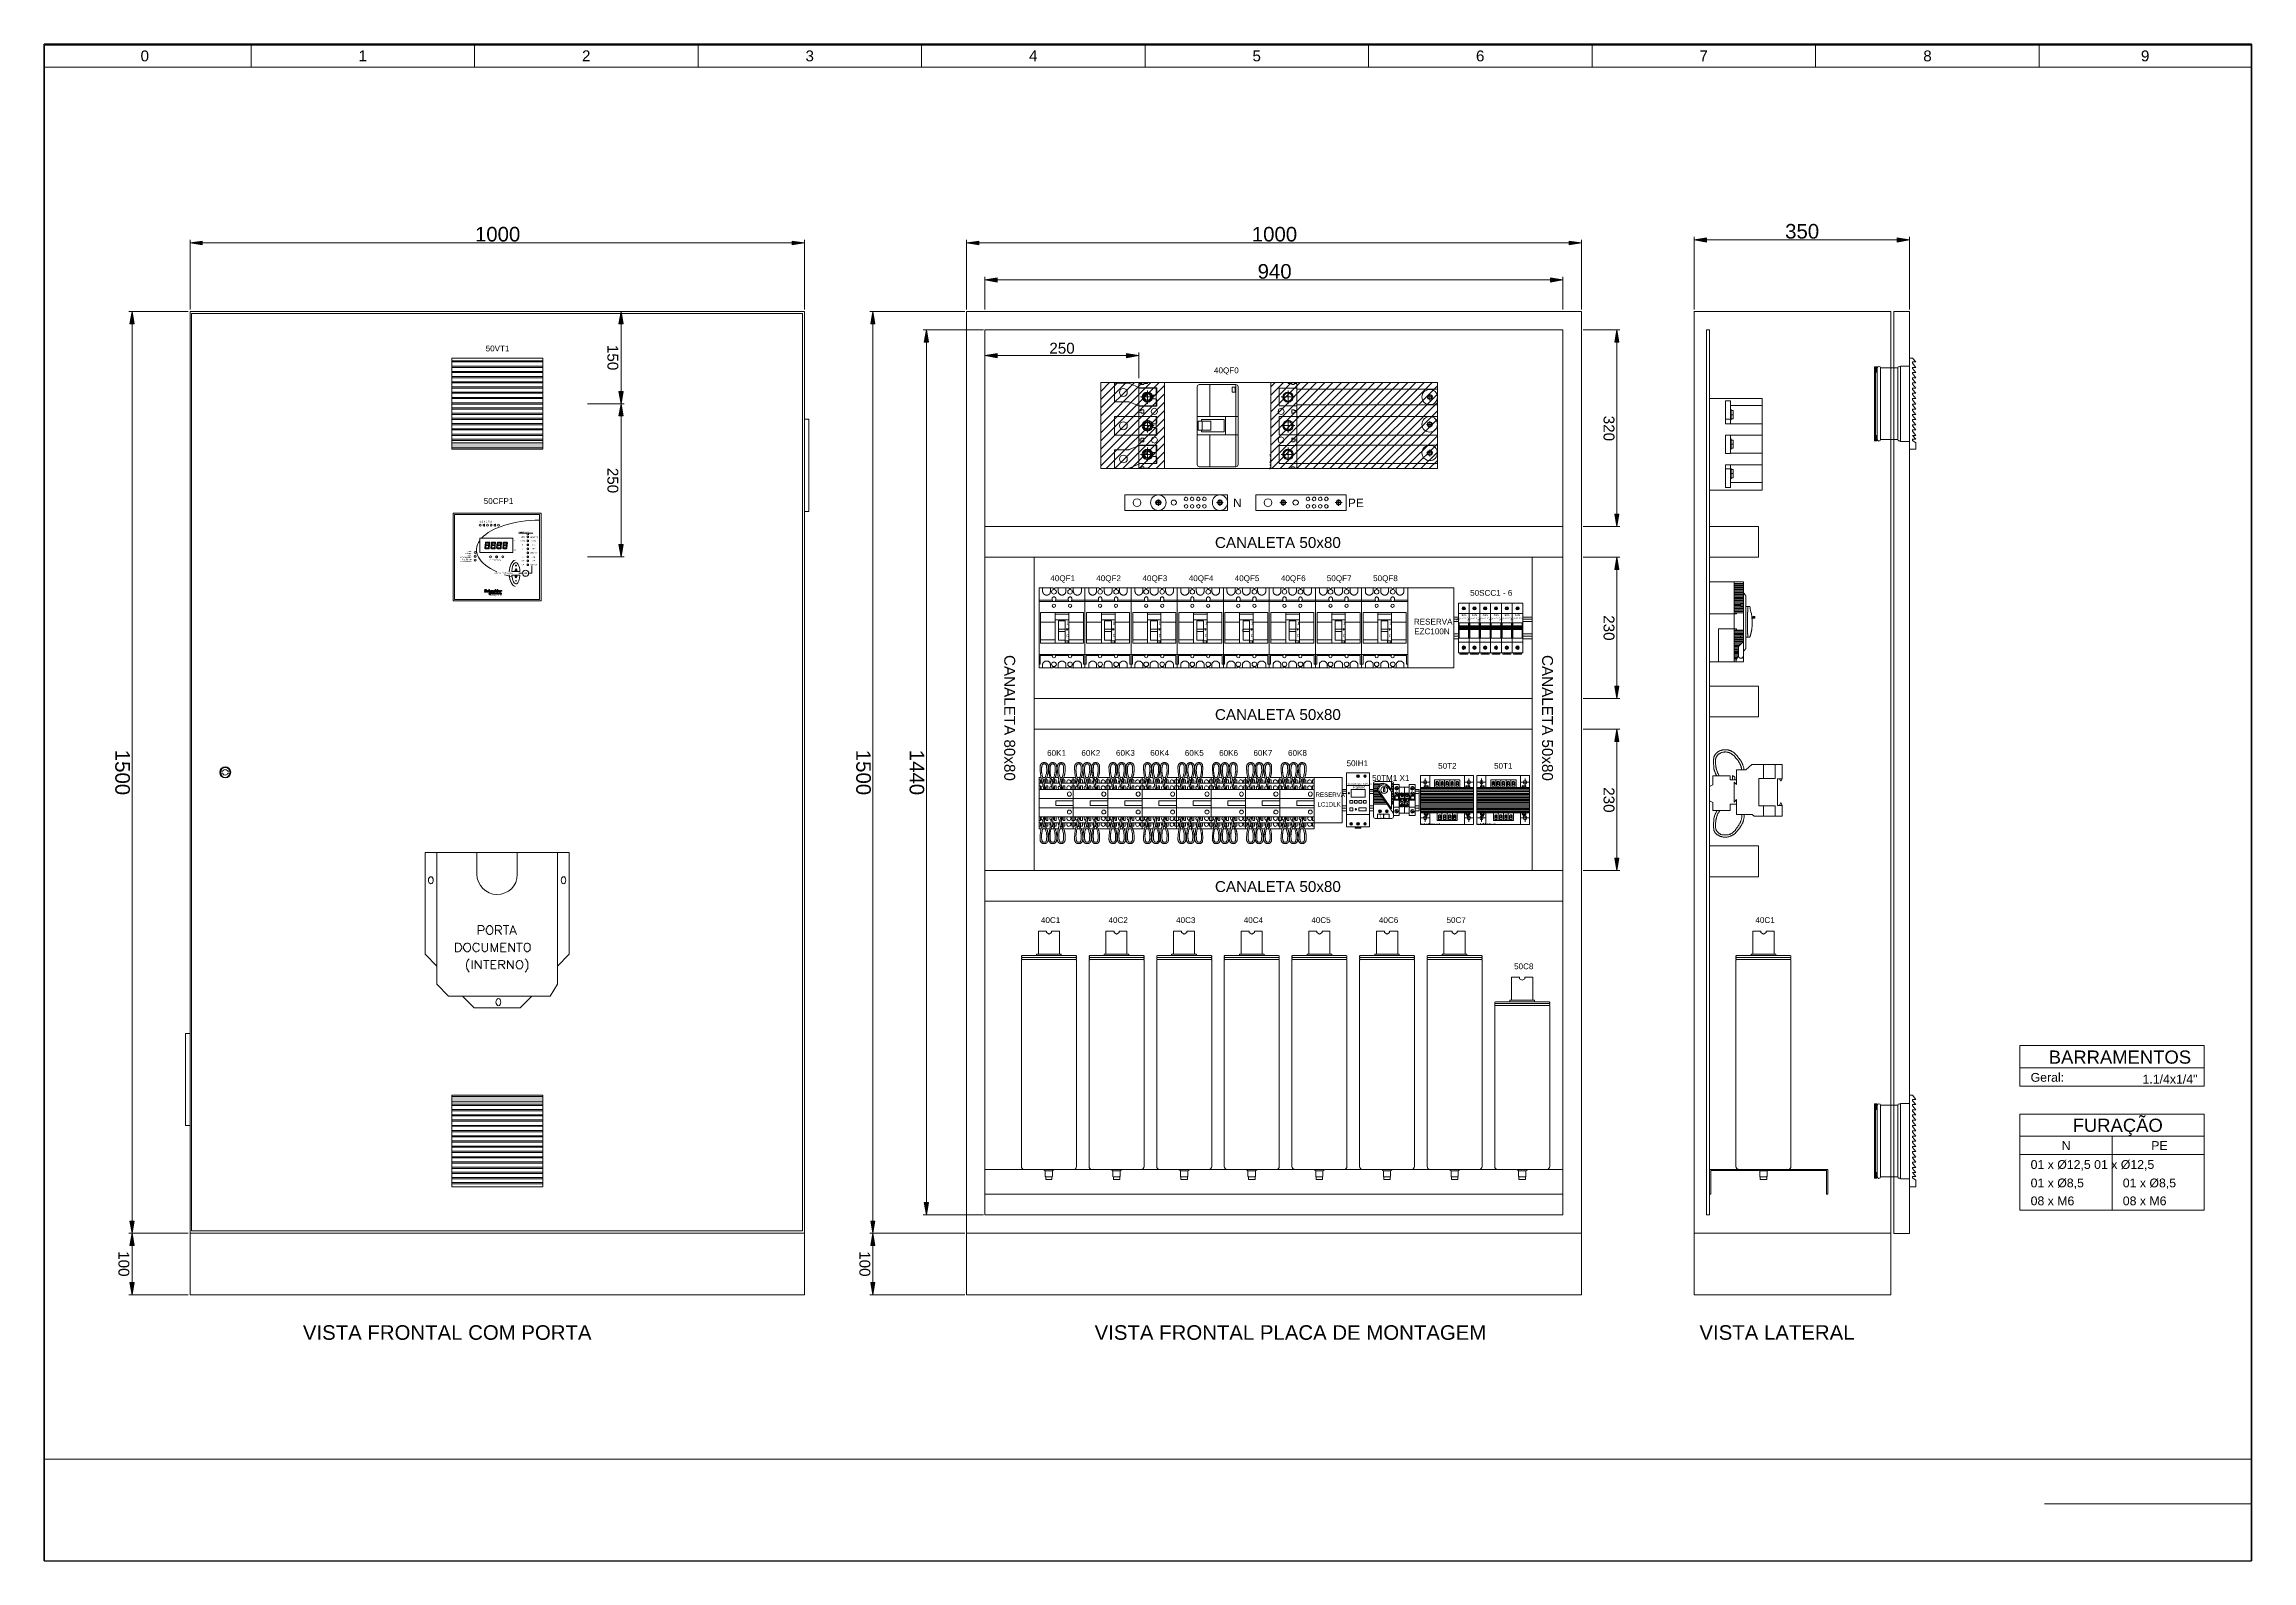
# Model space of a CAD drawing. Header units: millimetres. Extents: x 1004 to 59588, y 686 to 38112.
# Drawn here: x 15597 to 19613, y 921 to 3680 of the extents above; entities that cross this region are included whole.
import ezdxf

# ---------------------------------------------------------------- set-up
doc = ezdxf.new("R2010")
doc.units = ezdxf.units.MM
doc.layers.add('PDF14_Geometry', color=7, linetype='Continuous')
doc.layers.add('PDF14_Text', color=7, linetype='Continuous')
doc.styles.add('PDF Arial', font='arial.ttf')

msp = doc.modelspace()

# ---------------------------------------------------------------- hatches: boundary and pattern name
at = {"layer": 'PDF14_Geometry', "transparency": 33554559}
for points in [[(15884.96, 3322.23), (15884.96, 3315.17), (15862.61, 3318.7), (15862.61, 3318.7)], [(16957.9, 3322.23), (16957.9, 3315.17), (16980.26, 3318.7), (16980.26, 3318.7)], [(17297.32, 3322.23), (17297.32, 3315.17), (17274.96, 3318.7), (17274.96, 3318.7)], [(18370.84, 3322.23), (18370.84, 3315.17), (18393.2, 3318.7), (18393.2, 3318.7)], [(18620.84, 3328.11), (18620.84, 3320.46), (18598.49, 3324.58), (18598.49, 3324.58)], [(18967.32, 3328.11), (18967.32, 3320.46), (18989.67, 3324.58), (18989.67, 3324.58)], [(17330.84, 3255.17), (17330.84, 3247.52), (17308.49, 3251.64), (17308.49, 3251.64)], [(18337.32, 3255.17), (18337.32, 3247.52), (18359.67, 3251.64), (18359.67, 3251.64)], [(15753.2, 3171.64), (15760.85, 3171.64), (15757.32, 3193.99), (15757.32, 3193.99)], [(16642.61, 3171.64), (16650.26, 3171.64), (16646.73, 3193.99), (16646.73, 3193.99)], [(17100.84, 3171.64), (17107.9, 3171.64), (17104.37, 3193.99), (17104.37, 3193.99)], [(17197.9, 3138.11), (17205.55, 3138.11), (17202.02, 3160.46), (17202.02, 3160.46)], [(18453.79, 3138.11), (18461.43, 3138.11), (18457.9, 3160.46), (18457.9, 3160.46)], [(17330.84, 3117.52), (17330.84, 3109.87), (17308.49, 3113.99), (17308.49, 3113.99)], [(17566.14, 3117.52), (17566.14, 3109.87), (17588.49, 3113.99), (17588.49, 3113.99)], [(16642.61, 3048.7), (16650.26, 3048.7), (16646.73, 3026.34), (16646.73, 3026.34)], [(16642.61, 3003.99), (16650.26, 3003.99), (16646.73, 3026.34), (16646.73, 3026.34)], [(16338.49, 2955.17), (16338.49, 2945.75), (16504.37, 2945.75), (16504.37, 2955.17)], [(18453.79, 2825.17), (18461.43, 2825.17), (18457.9, 2802.81), (18457.9, 2802.81)], [(16642.61, 2769.87), (16650.26, 2769.87), (16646.73, 2747.52), (16646.73, 2747.52)], [(18453.79, 2724.58), (18461.43, 2724.58), (18457.9, 2746.93), (18457.9, 2746.93)], [(18170.84, 2622.23), (18170.84, 2615.75), (18187.9, 2615.75), (18187.9, 2622.23)], [(18190.26, 2622.23), (18190.26, 2615.75), (18207.32, 2615.75), (18207.32, 2622.23)], [(18209.67, 2622.23), (18209.67, 2615.75), (18227.32, 2615.75), (18227.32, 2622.23)], [(18229.08, 2622.23), (18229.08, 2615.75), (18246.73, 2615.75), (18246.73, 2622.23)], [(18249.08, 2622.23), (18249.08, 2615.75), (18266.14, 2615.75), (18266.14, 2622.23)], [(18268.49, 2622.23), (18268.49, 2615.75), (18285.55, 2615.75), (18285.55, 2622.23)], [(18453.79, 2512.23), (18461.43, 2512.23), (18457.9, 2489.87), (18457.9, 2489.87)], [(18453.79, 2411.64), (18461.43, 2411.64), (18457.9, 2433.99), (18457.9, 2433.99)], [(18453.79, 2199.28), (18461.43, 2199.28), (18457.9, 2176.93), (18457.9, 2176.93)], [(16338.49, 1765.75), (16338.49, 1756.34), (16504.37, 1756.34), (16504.37, 1765.75)], [(17197.9, 1572.81), (17205.55, 1572.81), (17202.02, 1550.46), (17202.02, 1550.46)], [(15753.2, 1539.28), (15760.85, 1539.28), (15757.32, 1516.93), (15757.32, 1516.93)], [(17100.84, 1539.28), (17107.9, 1539.28), (17104.37, 1516.93), (17104.37, 1516.93)], [(15753.2, 1494.58), (15760.85, 1494.58), (15757.32, 1516.93), (15757.32, 1516.93)], [(17100.84, 1494.58), (17107.9, 1494.58), (17104.37, 1516.93), (17104.37, 1516.93)], [(15753.2, 1427.52), (15760.85, 1427.52), (15757.32, 1405.17), (15757.32, 1405.17)], [(17100.84, 1427.52), (17107.9, 1427.52), (17104.37, 1405.17), (17104.37, 1405.17)]]:
    msp.add_hatch(color=256, dxfattribs=at).paths.add_polyline_path(points)

# ---------------------------------------------------------------- linework, layer by layer
at = {"layer": 'PDF14_Geometry', "lineweight": 25}
for points in [[(19612.02, 3680.46), (15597.32, 3680.46), (15597.32, 921.05), (19612.02, 921.05)], [(15597.32, 921.05), (15597.32, 3680.46)], [(19612.02, 3679.28), (15597.32, 3679.28)], [(19612.02, 921.05), (19612.02, 3680.46)]]:
    msp.add_lwpolyline(points, close=True, dxfattribs=at)
at = {"layer": 'PDF14_Geometry', "lineweight": 13}
for points in [[(15973.79, 3679.28), (15973.79, 3638.7)], [(16380.26, 3679.28), (16380.26, 3638.7)], [(16786.73, 3679.28), (16786.73, 3638.7)], [(17193.2, 3679.28), (17193.2, 3638.7)], [(17599.67, 3679.28), (17599.67, 3638.7)], [(18006.14, 3679.28), (18006.14, 3638.7)], [(18412.61, 3679.28), (18412.61, 3638.7)], [(18819.08, 3679.28), (18819.08, 3638.7)], [(19225.55, 3679.28), (19225.55, 3638.7)], [(15597.32, 3638.7), (19612.02, 3638.7)]]:
    msp.add_lwpolyline(points, dxfattribs=at)
at = {"layer": 'PDF14_Geometry', "lineweight": 0}
for points in [[(15862.61, 3324.58), (15862.61, 3197.52)], [(15884.96, 3318.7), (16957.9, 3318.7)], [(16980.26, 3324.58), (16980.26, 3197.52)], [(17274.96, 3324.58), (17274.96, 3197.52)], [(17297.32, 3318.7), (18370.84, 3318.7)], [(18393.2, 3324.58), (18393.2, 3197.52)], [(18598.49, 3329.87), (18598.49, 3197.52)], [(18620.84, 3324.58), (18967.32, 3324.58)], [(18989.67, 3329.87), (18989.67, 3197.52)], [(17308.49, 3256.93), (17308.49, 3197.52)], [(18359.67, 3256.93), (18359.67, 3197.52)], [(17330.84, 3251.64), (18337.32, 3251.64)], [(15751.43, 3193.99), (15859.08, 3193.99)], [(16585.55, 3193.99), (16652.02, 3193.99)], [(16980.26, 3193.99), (16980.26, 1516.93)], [(17099.08, 3193.99), (17272.02, 3193.99)], [(17274.96, 1706.93), (17274.96, 1516.93), (17274.96, 3193.99), (18393.2, 3193.99), (18393.2, 1516.93), (17274.96, 1516.93), (18393.2, 1516.93), (17274.96, 1516.93), (17274.96, 3193.99), (18393.2, 3193.99), (18393.2, 1516.93), (18393.2, 1405.17), (17274.96, 1405.17), (17274.96, 1516.93), (17274.96, 1405.17)], [(18598.49, 3193.99), (18598.49, 2858.7)], [(15757.32, 3171.64), (15757.32, 1539.28)], [(16646.73, 3171.64), (16646.73, 3048.7)], [(17104.37, 3171.64), (17104.37, 1539.28)], [(17196.14, 3160.46), (17305.55, 3160.46)], [(17202.02, 3138.11), (17202.02, 1572.81)], [(18396.14, 3160.46), (18463.2, 3160.46)], [(18457.9, 3138.11), (18457.9, 2825.17)], [(16338.49, 3103.99), (16504.37, 3103.99)], [(16338.49, 3102.23), (16504.37, 3102.23)], [(16338.49, 3094.58), (16504.37, 3094.58)], [(16338.49, 3092.23), (16504.37, 3092.23)], [(17308.49, 3119.28), (17308.49, 3072.81)], [(17330.84, 3113.99), (17566.14, 3113.99)], [(17588.49, 3119.28), (17588.49, 3072.81)], [(18989.67, 2957.52), (18973.79, 2957.52), (18973.79, 3094.58), (18989.67, 3094.58)], [(18973.79, 3094.58), (18973.79, 3093.4)], [(16338.49, 3085.17), (16504.37, 3085.17)], [(16338.49, 3082.81), (16504.37, 3082.81)], [(16338.49, 3075.75), (16504.37, 3075.75)], [(16338.49, 3073.4), (16504.37, 3073.4)], [(16338.49, 3066.34), (16504.37, 3066.34)], [(16338.49, 3063.99), (16504.37, 3063.99)], [(16338.49, 3056.93), (16504.37, 3056.93)], [(16338.49, 3054.58), (16504.37, 3054.58)], [(17569.67, 3063.4), (17543.79, 3063.4), (17543.79, 3029.87), (17569.67, 3029.87)], [(17570.84, 3063.4), (17589.67, 3055.17)], [(17634.96, 2908.11), (17603.79, 2908.11), (17603.79, 2909.28), (17597.32, 2909.28), (17597.32, 2911.64), (17592.61, 2911.64), (17592.61, 2909.28), (17588.49, 2909.28), (17588.49, 2986.34), (17588.49, 3062.81), (17592.61, 3062.81), (17592.61, 3061.05), (17597.32, 3061.05), (17597.32, 3062.81), (17603.79, 3062.81), (17603.79, 3064.58), (17634.96, 3064.58), (17828.49, 3064.58), (17859.67, 3064.58), (17859.67, 3062.81), (17866.73, 3062.81), (17866.73, 3061.05), (17870.84, 3061.05), (17870.84, 3062.81), (17875.55, 3062.81), (17875.55, 2986.34), (17875.55, 2909.28), (17870.84, 2909.28), (17870.84, 2911.64), (17866.73, 2911.64), (17866.73, 2909.28), (17859.67, 2909.28), (17859.67, 2908.11), (17828.49, 2908.11), (17828.49, 3064.58)], [(17588.49, 3062.81), (17588.49, 3062.81)], [(17588.49, 3062.81), (17588.49, 3062.81)], [(17588.49, 3022.23), (17619.67, 3022.23), (17619.67, 3054.58), (17588.49, 3054.58)], [(17588.49, 3054.58), (17588.49, 3054.58)], [(17590.84, 3055.17), (17620.84, 3055.17), (17620.84, 3043.99)], [(17592.61, 3062.81), (17592.61, 3062.81)], [(17592.61, 3061.05), (17592.61, 3061.05)], [(17597.32, 3062.81), (17597.32, 3062.81)], [(17597.32, 3062.81), (17597.32, 3062.81)], [(17603.79, 3064.58), (17603.79, 3064.58)], [(17603.79, 3064.58), (17603.79, 3064.58)], [(17619.67, 3054.58), (17619.67, 3054.58)], [(17828.49, 2908.11), (17634.96, 2908.11), (17634.96, 3064.58)], [(17764.96, 2911.64), (17731.43, 2911.64), (17697.9, 2911.64), (17695.55, 2912.81), (17694.37, 2915.75), (17694.37, 3056.93), (17695.55, 3059.87), (17697.9, 3061.05), (17731.43, 3061.05), (17764.96, 3061.05)], [(17697.9, 3061.05), (17697.9, 3061.05)], [(17717.32, 3002.81), (17717.32, 3061.05)], [(17717.32, 3061.05), (17717.32, 3061.05)], [(17731.43, 3061.05), (17731.43, 3061.05)], [(17731.43, 3061.05), (17731.43, 3061.05)], [(17757.9, 3056.34), (17757.9, 3056.34)], [(17763.2, 3056.34), (17763.2, 3056.34)], [(17763.2, 3056.34), (17763.2, 3056.34)], [(17764.96, 3061.05), (17764.96, 3061.05)], [(17764.96, 3061.05), (17764.96, 3061.05)], [(17875.55, 3022.23), (17843.79, 3022.23), (17843.79, 3054.58), (17875.55, 3054.58)], [(17843.79, 3054.58), (17843.79, 3054.58)], [(17859.67, 3064.58), (17859.67, 3064.58)], [(17859.67, 3064.58), (17859.67, 3064.58)], [(17866.73, 3062.81), (17866.73, 3062.81)], [(17866.73, 3062.81), (17866.73, 3062.81)], [(17870.84, 3062.81), (17870.84, 3062.81)], [(17870.84, 3061.05), (17870.84, 3061.05)], [(17875.55, 3062.81), (17875.55, 3062.81)], [(17875.55, 3062.81), (17875.55, 3062.81)], [(17875.55, 3054.58), (17875.55, 3054.58)], [(18931.43, 3091.64), (18931.43, 2961.05)], [(18931.43, 3091.64), (18931.43, 3091.64)], [(18968.49, 3091.64), (18968.49, 3091.64)], [(16338.49, 3047.52), (16504.37, 3047.52)], [(16338.49, 3045.17), (16504.37, 3045.17)], [(16338.49, 3037.52), (16504.37, 3037.52)], [(16338.49, 3035.75), (16504.37, 3035.75)], [(16338.49, 3028.11), (16504.37, 3028.11)], [(16338.49, 3025.75), (16504.37, 3025.75)], [(16338.49, 3018.7), (16504.37, 3018.7)], [(16338.49, 3016.34), (16504.37, 3016.34)], [(17570.84, 3029.87), (17589.67, 3021.64)], [(17588.49, 3022.23), (17588.49, 3022.23)], [(17588.49, 3011.05), (17592.61, 3011.05), (17592.61, 3009.28), (17597.32, 3009.28), (17597.32, 3012.23), (17597.32, 3015.17), (17592.61, 3015.17), (17592.61, 3013.99), (17588.49, 3013.99)], [(17588.49, 3013.99), (17588.49, 3013.99)], [(17590.84, 3021.64), (17620.84, 3021.64), (17620.84, 3032.81)], [(17591.43, 3038.7), (17616.14, 3038.7)], [(17592.61, 3015.17), (17592.61, 3015.17)], [(17592.61, 3013.99), (17592.61, 3013.99)], [(17597.32, 3012.23), (17597.32, 3012.23)], [(17597.32, 3012.23), (17597.32, 3012.23)], [(17603.79, 3026.34), (17603.79, 3050.46)], [(17613.79, 3041.05), (17613.79, 3035.75)], [(17614.37, 3041.64), (17618.49, 3041.64)], [(17614.37, 3035.17), (17618.49, 3035.17)], [(17616.73, 3018.11), (17616.73, 3018.11)], [(17618.49, 3035.17), (17618.49, 3035.17)], [(17763.2, 3047.52), (17763.2, 3047.52)], [(17847.32, 3038.7), (17872.02, 3038.7)], [(17847.32, 3018.11), (17847.32, 3018.11)], [(17859.67, 3026.34), (17859.67, 3050.46)], [(17875.55, 3011.05), (17870.84, 3011.05), (17870.84, 3009.28), (17866.73, 3009.28), (17866.73, 3012.23), (17866.73, 3015.17), (17870.84, 3015.17), (17870.84, 3013.99), (17875.55, 3013.99)], [(17866.73, 3012.23), (17866.73, 3012.23)], [(17866.73, 3012.23), (17866.73, 3012.23)], [(17870.84, 3015.17), (17870.84, 3015.17)], [(17870.84, 3013.99), (17870.84, 3013.99)], [(17875.55, 3022.23), (17875.55, 3022.23)], [(17875.55, 3013.99), (17875.55, 3013.99)], [(18123.2, 3038.7), (18111.43, 3038.7)], [(18117.32, 3032.23), (18117.32, 3044.58)], [(18626.14, 3035.75), (18722.02, 3035.75), (18722.02, 2869.28), (18626.14, 2869.28)], [(18664.37, 3022.81), (18722.02, 3022.81)], [(18664.37, 3015.75), (18665.55, 3015.75), (18665.55, 2996.93), (18664.37, 2996.93)], [(18665.55, 3013.99), (18669.08, 3013.99), (18669.08, 2998.7), (18665.55, 2998.7)], [(16338.49, 3009.28), (16504.37, 3009.28)], [(16338.49, 3006.93), (16504.37, 3006.93)], [(16338.49, 2999.87), (16504.37, 2999.87)], [(16338.49, 2997.52), (16504.37, 2997.52)], [(16338.49, 2990.46), (16504.37, 2990.46)], [(16338.49, 2988.11), (16504.37, 2988.11)], [(16338.49, 2980.46), (16504.37, 2980.46)], [(16338.49, 2978.7), (16504.37, 2978.7)], [(16646.73, 3003.99), (16646.73, 2769.87)], [(17620.84, 2991.64), (17620.84, 3002.81), (17543.79, 3002.81), (17543.79, 2969.28), (17620.84, 2969.28), (17620.84, 2980.46)], [(17587.9, 2969.87), (17619.67, 2969.87), (17619.67, 2986.34), (17619.67, 3002.81), (17587.9, 3002.81)], [(17587.9, 3002.81), (17587.9, 3002.81)], [(17588.49, 3011.05), (17588.49, 3011.05)], [(17591.43, 2986.34), (17616.14, 2986.34)], [(17592.61, 3011.05), (17592.61, 3011.05)], [(17592.61, 3009.28), (17592.61, 3009.28)], [(17603.79, 2973.99), (17603.79, 2998.7)], [(17618.49, 2989.87), (17614.37, 2989.87), (17613.79, 2989.28), (17613.79, 2983.4), (17614.37, 2982.81), (17618.49, 2982.81)], [(17618.49, 2982.81), (17618.49, 2982.81)], [(17619.67, 3002.81), (17619.67, 3002.81)], [(17694.37, 3002.81), (17769.08, 3002.81)], [(17696.14, 2978.11), (17696.14, 2978.11)], [(17702.02, 2978.11), (17702.02, 2975.17), (17743.2, 2975.17), (17743.2, 2986.34), (17743.2, 2997.52), (17702.02, 2997.52), (17702.02, 2994.58)], [(17702.02, 2975.17), (17702.02, 2975.17)], [(17702.02, 2975.17), (17702.02, 2975.17)], [(17703.2, 2978.11), (17703.2, 2986.34), (17703.2, 2994.58)], [(17703.2, 2978.11), (17703.2, 2978.11)], [(17719.08, 2978.11), (17719.08, 2978.11)], [(17719.08, 2978.11), (17719.08, 2978.11)], [(17743.2, 2975.17), (17743.2, 2975.17)], [(17746.14, 2969.87), (17746.14, 2986.34), (17746.14, 3002.81)], [(17746.14, 3002.81), (17746.14, 3002.81)], [(17875.55, 2969.87), (17843.79, 2969.87), (17843.79, 2986.34), (17843.79, 3002.81), (17875.55, 3002.81)], [(17843.79, 3002.81), (17843.79, 3002.81)], [(17847.32, 2986.34), (17872.02, 2986.34)], [(17859.67, 2973.99), (17859.67, 2998.7)], [(17870.84, 3011.05), (17870.84, 3011.05)], [(17870.84, 3009.28), (17870.84, 3009.28)], [(17875.55, 3011.05), (17875.55, 3011.05)], [(17875.55, 3002.81), (17875.55, 3002.81)], [(18123.2, 2988.7), (18111.43, 2988.7)], [(18117.32, 2982.81), (18117.32, 2994.58)], [(18655.55, 2998.11), (18655.55, 2989.87), (18664.37, 2989.87), (18664.37, 2998.11)], [(18664.37, 2989.87), (18722.02, 2989.87)], [(18665.55, 3006.34), (18669.08, 3006.34)], [(16338.49, 2971.05), (16504.37, 2971.05)], [(16338.49, 2968.7), (16504.37, 2968.7)], [(16338.49, 2961.64), (16504.37, 2961.64)], [(16338.49, 2955.17), (16504.37, 2955.17)], [(16338.49, 2945.75), (16504.37, 2945.75)], [(17569.67, 2942.23), (17543.79, 2942.23), (17543.79, 2908.7), (17569.67, 2908.7)], [(17570.84, 2942.81), (17589.67, 2950.46)], [(17587.9, 2969.87), (17587.9, 2969.87)], [(17592.61, 2957.52), (17592.61, 2956.93), (17597.32, 2956.93), (17597.32, 2960.46), (17597.32, 2963.4), (17592.61, 2963.4), (17592.61, 2961.64), (17588.49, 2961.64)], [(17588.49, 2961.64), (17588.49, 2961.64)], [(17592.61, 2956.93), (17592.61, 2958.7), (17588.49, 2958.7)], [(17588.49, 2958.7), (17588.49, 2958.7)], [(17588.49, 2917.52), (17619.67, 2917.52), (17619.67, 2950.46), (17588.49, 2950.46)], [(17588.49, 2950.46), (17588.49, 2950.46)], [(17590.84, 2951.05), (17620.84, 2951.05), (17620.84, 2939.87)], [(17591.43, 2933.99), (17616.14, 2933.99)], [(17592.61, 2963.4), (17592.61, 2963.4)], [(17592.61, 2961.64), (17592.61, 2961.64)], [(17592.61, 2958.7), (17592.61, 2958.7)], [(17597.32, 2960.46), (17597.32, 2960.46)], [(17597.32, 2960.46), (17597.32, 2960.46)], [(17603.79, 2921.64), (17603.79, 2946.34)], [(17618.49, 2937.52), (17614.37, 2937.52), (17613.79, 2936.93), (17613.79, 2931.05), (17614.37, 2930.46), (17618.49, 2930.46)], [(17616.73, 2965.75), (17616.73, 2965.75)], [(17619.67, 2969.87), (17619.67, 2969.87)], [(17694.37, 2969.87), (17769.08, 2969.87)], [(17717.32, 2911.64), (17717.32, 2969.87)], [(17746.14, 2969.87), (17746.14, 2969.87)], [(17843.79, 2969.87), (17843.79, 2969.87)], [(17875.55, 2917.52), (17843.79, 2917.52), (17843.79, 2950.46), (17875.55, 2950.46)], [(17847.32, 2965.75), (17847.32, 2965.75)], [(17847.32, 2933.99), (17872.02, 2933.99)], [(17859.67, 2921.64), (17859.67, 2946.34)], [(17870.84, 2957.52), (17870.84, 2956.93), (17866.73, 2956.93), (17866.73, 2960.46), (17866.73, 2963.4), (17870.84, 2963.4), (17870.84, 2961.64), (17875.55, 2961.64)], [(17866.73, 2960.46), (17866.73, 2960.46)], [(17866.73, 2960.46), (17866.73, 2960.46)], [(17870.84, 2963.4), (17870.84, 2963.4)], [(17870.84, 2961.64), (17870.84, 2961.64)], [(17870.84, 2956.93), (17870.84, 2958.7), (17875.55, 2958.7)], [(17870.84, 2958.7), (17870.84, 2958.7)], [(17875.55, 2969.87), (17875.55, 2969.87)], [(17875.55, 2961.64), (17875.55, 2961.64)], [(17875.55, 2958.7), (17875.55, 2958.7)], [(17875.55, 2950.46), (17875.55, 2950.46)], [(18123.2, 2936.93), (18111.43, 2936.93)], [(18117.32, 2930.46), (18117.32, 2942.81)], [(18664.37, 2969.28), (18722.02, 2969.28)], [(18664.37, 2962.23), (18665.55, 2962.23), (18665.55, 2943.4), (18664.37, 2943.4)], [(18664.37, 2936.34), (18722.02, 2936.34)], [(18665.55, 2959.87), (18669.08, 2959.87), (18669.08, 2945.17), (18665.55, 2945.17)], [(18665.55, 2952.81), (18669.08, 2952.81)], [(17570.84, 2909.28), (17589.67, 2916.93)], [(17588.49, 2917.52), (17588.49, 2917.52)], [(17588.49, 2909.28), (17588.49, 2909.28)], [(17588.49, 2909.28), (17588.49, 2909.28)], [(17590.84, 2917.52), (17620.84, 2917.52), (17620.84, 2928.7)], [(17592.61, 2911.64), (17592.61, 2911.64)], [(17592.61, 2909.28), (17592.61, 2909.28)], [(17597.32, 2909.28), (17597.32, 2909.28)], [(17597.32, 2909.28), (17597.32, 2909.28)], [(17603.79, 2908.11), (17603.79, 2908.11)], [(17603.79, 2908.11), (17603.79, 2908.11)], [(17618.49, 2930.46), (17618.49, 2930.46)], [(17619.67, 2917.52), (17619.67, 2917.52)], [(17697.9, 2911.64), (17697.9, 2911.64)], [(17717.32, 2911.64), (17717.32, 2911.64)], [(17731.43, 2911.64), (17731.43, 2911.64)], [(17731.43, 2911.64), (17731.43, 2911.64)], [(17769.08, 2915.75), (17769.08, 2915.75)], [(17843.79, 2917.52), (17843.79, 2917.52)], [(17859.67, 2908.11), (17859.67, 2908.11)], [(17859.67, 2908.11), (17859.67, 2908.11)], [(17866.73, 2909.28), (17866.73, 2909.28)], [(17866.73, 2909.28), (17866.73, 2909.28)], [(17870.84, 2911.64), (17870.84, 2911.64)], [(17870.84, 2909.28), (17870.84, 2909.28)], [(17875.55, 2917.52), (17875.55, 2917.52)], [(17875.55, 2909.28), (17875.55, 2909.28)], [(17875.55, 2909.28), (17875.55, 2909.28)], [(18655.55, 2907.52), (18655.55, 2915.17), (18664.37, 2915.17), (18664.37, 2907.52)], [(18664.37, 2915.17), (18722.02, 2915.17)], [(18664.37, 2908.11), (18665.55, 2908.11), (18665.55, 2889.87), (18664.37, 2889.87)], [(18665.55, 2906.34), (18669.08, 2906.34), (18669.08, 2891.64), (18665.55, 2891.64)], [(18665.55, 2899.28), (18669.08, 2899.28)], [(17623.79, 2852.23), (17623.79, 2840.46)], [(17735.55, 2852.23), (17735.55, 2840.46)], [(17850.84, 2852.23), (17850.84, 2840.46)], [(17951.43, 2852.23), (17951.43, 2840.46)], [(18664.37, 2882.81), (18722.02, 2882.81)], [(17629.67, 2846.34), (17617.9, 2846.34)], [(17741.43, 2846.34), (17729.67, 2846.34)], [(17857.32, 2846.34), (17844.96, 2846.34)], [(17957.9, 2846.34), (17945.55, 2846.34)], [(16401.43, 2774.58), (16401.43, 2774.58)], [(16406.73, 2774.58), (16406.73, 2774.58)], [(16412.61, 2774.58), (16412.61, 2774.58)], [(16417.32, 2774.58), (16417.32, 2774.58)], [(16422.02, 2774.58), (16422.02, 2774.58)], [(16423.2, 2774.58), (16423.2, 2774.58)], [(16427.9, 2774.58), (16427.9, 2774.58)], [(16433.79, 2774.58), (16433.79, 2774.58)], [(16438.49, 2774.58), (16438.49, 2774.58)], [(16460.84, 2790.46), (16475.55, 2790.46), (16475.55, 2787.52)], [(16486.14, 2790.46), (16478.49, 2790.46), (16478.49, 2787.52)], [(18396.14, 2802.81), (18463.2, 2802.81)], [(18626.14, 2746.93), (18715.55, 2746.93), (18715.55, 2802.81), (18626.14, 2802.81)], [(16400.84, 2768.7), (16400.84, 2768.7)], [(16406.14, 2768.7), (16406.14, 2768.7)], [(16411.43, 2768.7), (16411.43, 2768.7)], [(16417.32, 2768.7), (16417.32, 2768.7)], [(16420.84, 2762.81), (16420.84, 2762.81)], [(16422.02, 2768.7), (16422.02, 2768.7)], [(16427.9, 2768.7), (16427.9, 2768.7)], [(16431.43, 2762.81), (16431.43, 2762.81)], [(16432.61, 2768.7), (16432.61, 2768.7)], [(16438.49, 2768.7), (16438.49, 2768.7)], [(16453.79, 2731.64), (16456.73, 2731.64)], [(16454.96, 2733.4), (16454.96, 2729.87)], [(16478.49, 2718.11), (16484.37, 2718.11), (16484.37, 2731.05)], [(16585.55, 2747.52), (16652.02, 2747.52)], [(18396.14, 2746.93), (18463.2, 2746.93)], [(16447.9, 2721.05), (16462.61, 2721.05)], [(16447.9, 2714.58), (16462.61, 2714.58)], [(16453.79, 2703.99), (16456.73, 2703.99)], [(17435.55, 2691.05), (17435.55, 2690.46), (17435.55, 2689.87), (17434.96, 2689.87), (17434.96, 2689.28), (17434.37, 2689.28), (17433.79, 2689.28), (17433.2, 2689.28), (17433.2, 2689.87), (17432.61, 2689.87), (17432.61, 2690.46), (17432.61, 2691.05), (17427.9, 2691.05), (17427.9, 2690.46), (17427.9, 2689.87), (17427.9, 2689.28), (17427.9, 2688.7), (17427.9, 2688.11), (17427.9, 2687.52), (17427.9, 2686.93), (17427.9, 2686.34), (17427.9, 2685.75), (17427.9, 2685.17), (17427.9, 2684.58), (17427.9, 2683.99), (17427.32, 2683.99), (17427.32, 2683.4), (17427.32, 2682.81), (17427.32, 2682.23), (17426.73, 2681.64), (17426.73, 2681.05), (17426.14, 2681.05), (17426.14, 2680.46), (17425.55, 2680.46), (17425.55, 2679.87), (17424.96, 2679.87), (17424.96, 2679.28), (17424.37, 2679.28), (17423.79, 2679.28), (17423.79, 2678.7), (17423.2, 2678.7), (17422.61, 2678.7), (17422.61, 2678.11), (17422.02, 2678.11), (17421.43, 2678.11), (17420.84, 2678.11), (17420.26, 2678.11), (17419.67, 2678.11), (17419.08, 2678.11), (17418.49, 2678.11), (17418.49, 2678.7), (17417.9, 2678.7), (17417.32, 2678.7), (17417.32, 2679.28), (17416.73, 2679.28), (17416.14, 2679.28), (17416.14, 2679.87), (17415.55, 2679.87), (17415.55, 2680.46), (17414.96, 2680.46), (17414.96, 2681.05), (17414.37, 2681.05), (17414.37, 2681.64), (17414.37, 2682.23), (17413.79, 2682.81), (17413.79, 2683.4), (17413.79, 2683.99), (17413.2, 2683.99), (17413.2, 2684.58), (17413.2, 2685.17), (17413.2, 2685.75), (17413.2, 2686.34), (17413.2, 2686.93), (17413.2, 2687.52), (17413.2, 2688.11), (17413.2, 2688.7), (17413.2, 2689.28), (17413.2, 2689.87), (17413.2, 2690.46), (17413.2, 2691.05), (17406.73, 2691.05), (17406.73, 2668.7), (17430.84, 2668.7)], [(17413.2, 2691.05), (17413.2, 2691.05)], [(17413.2, 2691.05), (17413.2, 2691.05)], [(17413.2, 2691.05), (17413.2, 2691.05)], [(17413.2, 2691.05), (17427.9, 2691.05)], [(17413.2, 2690.46), (17413.2, 2690.46)], [(17413.2, 2690.46), (17413.2, 2690.46)], [(17413.2, 2690.46), (17413.2, 2690.46)], [(17427.9, 2691.05), (17427.9, 2691.05)], [(17427.9, 2691.05), (17427.9, 2691.05)], [(17427.9, 2691.05), (17427.9, 2691.05)], [(17427.9, 2690.46), (17427.9, 2690.46)], [(17427.9, 2690.46), (17427.9, 2690.46)], [(17427.9, 2690.46), (17427.9, 2690.46)], [(17432.61, 2691.05), (17432.61, 2691.05)], [(17432.61, 2691.05), (17432.61, 2691.05)], [(17432.61, 2691.05), (17432.61, 2690.46), (17432.61, 2689.87), (17433.2, 2689.87), (17433.2, 2689.28), (17433.79, 2689.28), (17434.37, 2689.28), (17434.96, 2689.28), (17434.96, 2689.87), (17435.55, 2689.87), (17435.55, 2690.46), (17435.55, 2691.05), (17441.43, 2691.05), (17441.43, 2690.46), (17441.43, 2689.87), (17441.43, 2689.28), (17441.43, 2688.7), (17441.43, 2688.11), (17441.43, 2687.52), (17441.43, 2686.93), (17441.43, 2686.34), (17441.43, 2685.75), (17441.43, 2685.17), (17441.43, 2684.58), (17441.43, 2683.99), (17441.43, 2683.4), (17442.02, 2682.81), (17442.02, 2682.23), (17442.02, 2681.64), (17442.61, 2681.64), (17442.61, 2681.05), (17443.2, 2680.46), (17443.79, 2679.87), (17444.37, 2679.28), (17444.96, 2679.28), (17445.55, 2678.7), (17446.14, 2678.7), (17446.73, 2678.11), (17447.32, 2678.11), (17447.9, 2678.11), (17448.49, 2678.11), (17449.08, 2678.11), (17449.67, 2678.11), (17450.26, 2678.11), (17450.84, 2678.7), (17451.43, 2678.7), (17452.02, 2679.28), (17452.61, 2679.28), (17453.2, 2679.87), (17453.79, 2680.46), (17454.37, 2681.05), (17454.37, 2681.64), (17454.96, 2681.64), (17454.96, 2682.23), (17454.96, 2682.81), (17455.55, 2683.4), (17455.55, 2683.99), (17455.55, 2684.58), (17455.55, 2685.17), (17455.55, 2685.75), (17455.55, 2686.34), (17455.55, 2686.93), (17455.55, 2687.52), (17455.55, 2688.11), (17455.55, 2688.7), (17455.55, 2689.28), (17455.55, 2689.87), (17455.55, 2690.46), (17455.55, 2691.05), (17461.43, 2691.05), (17461.43, 2690.46), (17462.02, 2689.87), (17462.02, 2689.28), (17462.61, 2689.28), (17463.2, 2689.28), (17463.79, 2689.28), (17463.79, 2689.87), (17464.37, 2689.87), (17464.37, 2690.46), (17464.37, 2691.05), (17469.08, 2691.05), (17483.79, 2691.05), (17490.26, 2691.05), (17490.26, 2668.7), (17466.14, 2668.7), (17466.14, 2669.28), (17466.14, 2669.87), (17466.14, 2670.46), (17466.14, 2671.05), (17466.14, 2671.64), (17466.14, 2672.23), (17466.14, 2672.81), (17466.14, 2673.4), (17465.55, 2673.4), (17465.55, 2673.99), (17464.96, 2674.58), (17464.37, 2674.58), (17463.79, 2675.17), (17463.2, 2675.17), (17462.61, 2675.17), (17462.02, 2675.17), (17462.02, 2674.58), (17461.43, 2674.58), (17460.84, 2674.58), (17460.84, 2673.99), (17460.26, 2673.4), (17460.26, 2672.81), (17459.67, 2672.23), (17459.67, 2671.64), (17459.67, 2671.05), (17459.67, 2670.46), (17459.67, 2669.87), (17459.67, 2669.28), (17459.67, 2668.7), (17460.26, 2668.7)], [(17432.61, 2690.46), (17432.61, 2690.46)], [(17432.61, 2690.46), (17432.61, 2690.46)], [(17432.61, 2690.46), (17432.61, 2690.46)], [(17432.61, 2690.46), (17432.61, 2690.46)], [(17432.61, 2690.46), (17432.61, 2690.46)], [(17432.61, 2690.46), (17432.61, 2690.46)], [(17435.55, 2691.05), (17435.55, 2691.05)], [(17435.55, 2691.05), (17435.55, 2691.05)], [(17435.55, 2690.46), (17435.55, 2690.46)], [(17435.55, 2690.46), (17435.55, 2690.46)], [(17435.55, 2690.46), (17435.55, 2690.46)], [(17435.55, 2690.46), (17435.55, 2690.46)], [(17435.55, 2690.46), (17435.55, 2690.46)], [(17435.55, 2690.46), (17435.55, 2690.46)], [(17441.43, 2691.05), (17441.43, 2691.05)], [(17441.43, 2691.05), (17441.43, 2691.05)], [(17441.43, 2691.05), (17441.43, 2691.05)], [(17441.43, 2691.05), (17455.55, 2691.05)], [(17441.43, 2690.46), (17441.43, 2690.46)], [(17441.43, 2690.46), (17441.43, 2690.46)], [(17441.43, 2690.46), (17441.43, 2690.46)], [(17455.55, 2691.05), (17455.55, 2691.05)], [(17455.55, 2691.05), (17455.55, 2691.05)], [(17455.55, 2691.05), (17455.55, 2691.05)], [(17455.55, 2690.46), (17455.55, 2690.46)], [(17455.55, 2690.46), (17455.55, 2690.46)], [(17455.55, 2690.46), (17455.55, 2690.46)], [(17464.37, 2691.05), (17464.37, 2690.46), (17464.37, 2689.87), (17463.79, 2689.87), (17463.79, 2689.28), (17463.2, 2689.28), (17462.61, 2689.28), (17462.02, 2689.28), (17462.02, 2689.87), (17461.43, 2690.46), (17461.43, 2691.05)], [(17461.43, 2691.05), (17461.43, 2691.05)], [(17461.43, 2691.05), (17461.43, 2691.05)], [(17461.43, 2690.46), (17461.43, 2690.46)], [(17461.43, 2690.46), (17461.43, 2690.46)], [(17461.43, 2690.46), (17461.43, 2690.46)], [(17461.43, 2690.46), (17461.43, 2690.46)], [(17461.43, 2690.46), (17461.43, 2690.46)], [(17461.43, 2690.46), (17461.43, 2690.46)], [(17464.37, 2691.05), (17464.37, 2691.05)], [(17464.37, 2691.05), (17464.37, 2691.05)], [(17464.37, 2690.46), (17464.37, 2690.46)], [(17464.37, 2690.46), (17464.37, 2690.46)], [(17464.37, 2690.46), (17464.37, 2690.46)], [(17464.37, 2690.46), (17464.37, 2690.46)], [(17464.37, 2690.46), (17464.37, 2690.46)], [(17464.37, 2690.46), (17464.37, 2690.46)], [(17465.55, 2568.11), (17487.9, 2568.11), (17487.9, 2552.23), (17490.26, 2552.23), (17490.26, 2668.7), (17490.26, 2691.05), (17497.32, 2691.05), (17497.32, 2690.46), (17497.32, 2689.87), (17497.32, 2689.28), (17497.32, 2688.7), (17497.32, 2688.11), (17497.32, 2687.52), (17497.32, 2686.93), (17497.32, 2686.34), (17497.32, 2685.75), (17497.32, 2685.17), (17497.32, 2684.58), (17497.32, 2683.99), (17497.32, 2683.4), (17497.9, 2682.81), (17497.9, 2682.23), (17497.9, 2681.64), (17498.49, 2681.64), (17498.49, 2681.05), (17499.08, 2680.46), (17499.67, 2679.87), (17500.26, 2679.28), (17500.84, 2679.28), (17501.43, 2678.7), (17502.02, 2678.7), (17502.61, 2678.11), (17503.2, 2678.11), (17503.79, 2678.11), (17504.37, 2678.11), (17504.96, 2678.11), (17505.55, 2678.11), (17506.14, 2678.11), (17506.73, 2678.7), (17507.32, 2678.7), (17507.9, 2679.28), (17508.49, 2679.28), (17509.08, 2679.87), (17509.67, 2680.46), (17510.26, 2681.05), (17510.26, 2681.64), (17510.84, 2681.64), (17510.84, 2682.23), (17510.84, 2682.81), (17511.43, 2683.4), (17511.43, 2683.99), (17511.43, 2684.58), (17511.43, 2685.17), (17511.43, 2685.75), (17511.43, 2686.34), (17511.43, 2686.93), (17511.43, 2687.52), (17511.43, 2688.11), (17511.43, 2688.7), (17511.43, 2689.28), (17511.43, 2689.87), (17511.43, 2690.46), (17511.43, 2691.05), (17516.14, 2691.05), (17516.14, 2690.46), (17516.73, 2690.46), (17516.73, 2689.87), (17517.32, 2689.87), (17517.32, 2689.28), (17517.9, 2689.28), (17518.49, 2689.28), (17518.49, 2689.87), (17519.08, 2689.87), (17519.08, 2690.46), (17519.67, 2690.46), (17519.67, 2691.05)], [(17483.79, 2691.05), (17483.79, 2690.46), (17483.79, 2689.87), (17483.79, 2689.28), (17483.79, 2688.7), (17483.79, 2688.11), (17483.79, 2687.52), (17483.79, 2686.93), (17483.79, 2686.34), (17483.79, 2685.75), (17483.79, 2685.17), (17483.79, 2684.58), (17483.79, 2683.99), (17483.2, 2683.99), (17483.2, 2683.4), (17483.2, 2682.81), (17483.2, 2682.23), (17482.61, 2681.64), (17482.61, 2681.05), (17482.02, 2681.05), (17482.02, 2680.46), (17481.43, 2680.46), (17481.43, 2679.87), (17480.84, 2679.87), (17480.84, 2679.28), (17480.26, 2679.28), (17479.67, 2679.28), (17479.67, 2678.7), (17479.08, 2678.7), (17478.49, 2678.7), (17478.49, 2678.11), (17477.9, 2678.11), (17477.32, 2678.11), (17476.73, 2678.11), (17476.14, 2678.11), (17475.55, 2678.11), (17474.96, 2678.11), (17474.37, 2678.7), (17473.79, 2678.7), (17473.2, 2678.7), (17473.2, 2679.28), (17472.61, 2679.28), (17472.02, 2679.28), (17472.02, 2679.87), (17471.43, 2679.87), (17471.43, 2680.46), (17470.84, 2680.46), (17470.84, 2681.05), (17470.26, 2681.05), (17470.26, 2681.64), (17470.26, 2682.23), (17469.67, 2682.81), (17469.67, 2683.4), (17469.67, 2683.99), (17469.08, 2684.58), (17469.08, 2685.17), (17469.08, 2685.75), (17469.08, 2686.34), (17469.08, 2686.93), (17469.08, 2687.52), (17469.08, 2688.11), (17469.08, 2688.7), (17469.08, 2689.28), (17469.08, 2689.87), (17469.08, 2690.46), (17469.08, 2691.05)], [(17469.08, 2691.05), (17469.08, 2691.05)], [(17469.08, 2691.05), (17469.08, 2691.05)], [(17469.08, 2691.05), (17469.08, 2691.05)], [(17469.08, 2690.46), (17469.08, 2690.46)], [(17469.08, 2690.46), (17469.08, 2690.46)], [(17469.08, 2690.46), (17469.08, 2690.46)], [(17483.79, 2691.05), (17483.79, 2691.05)], [(17483.79, 2691.05), (17483.79, 2691.05)], [(17483.79, 2691.05), (17483.79, 2691.05)], [(17483.79, 2690.46), (17483.79, 2690.46)], [(17483.79, 2690.46), (17483.79, 2690.46)], [(17483.79, 2690.46), (17483.79, 2690.46)], [(17497.32, 2691.05), (17497.32, 2691.05)], [(17497.32, 2691.05), (17497.32, 2691.05)], [(17497.32, 2691.05), (17497.32, 2691.05)], [(17497.32, 2691.05), (17511.43, 2691.05)], [(17497.32, 2690.46), (17497.32, 2690.46)], [(17497.32, 2690.46), (17497.32, 2690.46)], [(17497.32, 2690.46), (17497.32, 2690.46)], [(17511.43, 2691.05), (17511.43, 2691.05)], [(17511.43, 2691.05), (17511.43, 2691.05)], [(17511.43, 2691.05), (17511.43, 2691.05)], [(17511.43, 2690.46), (17511.43, 2690.46)], [(17511.43, 2690.46), (17511.43, 2690.46)], [(17511.43, 2690.46), (17511.43, 2690.46)], [(17549.67, 2668.7), (17574.37, 2668.7), (17574.37, 2691.05), (17567.32, 2691.05), (17553.2, 2691.05), (17548.49, 2691.05), (17548.49, 2690.46), (17547.9, 2689.87), (17547.32, 2689.28), (17546.73, 2689.28), (17546.14, 2689.28), (17546.14, 2689.87), (17545.55, 2689.87), (17545.55, 2690.46), (17545.55, 2691.05), (17539.67, 2691.05), (17539.67, 2690.46), (17539.67, 2689.87), (17539.67, 2689.28), (17539.67, 2688.7), (17539.67, 2688.11), (17539.67, 2687.52), (17539.67, 2686.93), (17539.67, 2686.34), (17539.67, 2685.75), (17539.67, 2685.17), (17539.67, 2684.58), (17539.67, 2683.99), (17539.08, 2683.99), (17539.08, 2683.4), (17539.08, 2682.81), (17539.08, 2682.23), (17538.49, 2681.64), (17538.49, 2681.05), (17537.9, 2681.05), (17537.9, 2680.46), (17537.32, 2680.46), (17537.32, 2679.87), (17536.73, 2679.87), (17536.73, 2679.28), (17536.14, 2679.28), (17535.55, 2679.28), (17535.55, 2678.7), (17534.96, 2678.7), (17534.37, 2678.7), (17534.37, 2678.11), (17533.79, 2678.11), (17533.2, 2678.11), (17532.61, 2678.11), (17532.02, 2678.11), (17531.43, 2678.11), (17530.84, 2678.11), (17530.26, 2678.7), (17529.67, 2678.7), (17529.08, 2678.7), (17529.08, 2679.28), (17528.49, 2679.28), (17527.9, 2679.28), (17527.9, 2679.87), (17527.32, 2679.87), (17527.32, 2680.46), (17526.73, 2680.46), (17526.73, 2681.05), (17526.14, 2681.05), (17526.14, 2681.64), (17526.14, 2682.23), (17525.55, 2682.81), (17525.55, 2683.4), (17525.55, 2683.99), (17524.96, 2684.58), (17524.96, 2685.17), (17524.96, 2685.75), (17524.96, 2686.34), (17524.96, 2686.93), (17524.96, 2687.52), (17524.96, 2688.11), (17524.96, 2688.7), (17524.96, 2689.28), (17524.96, 2689.87), (17524.96, 2690.46), (17524.96, 2691.05), (17519.67, 2691.05), (17519.67, 2690.46), (17519.08, 2690.46), (17519.08, 2689.87), (17518.49, 2689.87), (17518.49, 2689.28), (17517.9, 2689.28), (17517.32, 2689.28), (17517.32, 2689.87), (17516.73, 2689.87), (17516.73, 2690.46), (17516.14, 2690.46), (17516.14, 2691.05)], [(17516.14, 2691.05), (17516.14, 2691.05)], [(17516.14, 2691.05), (17516.14, 2691.05)], [(17516.14, 2690.46), (17516.14, 2690.46)], [(17516.14, 2690.46), (17516.14, 2690.46)], [(17516.73, 2690.46), (17516.73, 2690.46)], [(17516.73, 2690.46), (17516.73, 2690.46)], [(17519.08, 2690.46), (17519.08, 2690.46)], [(17519.08, 2690.46), (17519.08, 2690.46)], [(17519.08, 2690.46), (17519.08, 2690.46)], [(17519.08, 2690.46), (17519.08, 2690.46)], [(17519.67, 2691.05), (17519.67, 2691.05)], [(17519.67, 2691.05), (17519.67, 2691.05)], [(17524.96, 2691.05), (17524.96, 2691.05)], [(17524.96, 2691.05), (17524.96, 2691.05)], [(17524.96, 2691.05), (17524.96, 2691.05)], [(17524.96, 2691.05), (17539.67, 2691.05)], [(17524.96, 2690.46), (17524.96, 2690.46)], [(17524.96, 2690.46), (17524.96, 2690.46)], [(17524.96, 2690.46), (17524.96, 2690.46)], [(17539.67, 2691.05), (17539.67, 2691.05)], [(17539.67, 2691.05), (17539.67, 2691.05)], [(17539.67, 2691.05), (17539.67, 2691.05)], [(17539.67, 2690.46), (17539.67, 2690.46)], [(17539.67, 2690.46), (17539.67, 2690.46)], [(17539.67, 2690.46), (17539.67, 2690.46)], [(17548.49, 2691.05), (17548.49, 2690.46), (17547.9, 2689.87), (17547.32, 2689.28), (17546.73, 2689.28), (17546.14, 2689.28), (17546.14, 2689.87), (17545.55, 2689.87), (17545.55, 2690.46), (17545.55, 2691.05)], [(17545.55, 2691.05), (17545.55, 2691.05)], [(17545.55, 2691.05), (17545.55, 2691.05)], [(17545.55, 2690.46), (17545.55, 2690.46)], [(17545.55, 2690.46), (17545.55, 2690.46)], [(17545.55, 2690.46), (17545.55, 2690.46)], [(17545.55, 2690.46), (17545.55, 2690.46)], [(17545.55, 2690.46), (17545.55, 2690.46)], [(17545.55, 2690.46), (17545.55, 2690.46)], [(17548.49, 2691.05), (17548.49, 2691.05)], [(17548.49, 2691.05), (17548.49, 2691.05)], [(17548.49, 2690.46), (17548.49, 2690.46)], [(17548.49, 2690.46), (17548.49, 2690.46)], [(17548.49, 2690.46), (17548.49, 2690.46)], [(17548.49, 2690.46), (17548.49, 2690.46)], [(17548.49, 2690.46), (17548.49, 2690.46)], [(17548.49, 2690.46), (17548.49, 2690.46)], [(17549.67, 2568.11), (17572.02, 2568.11), (17572.02, 2552.23), (17574.37, 2552.23), (17574.37, 2668.7), (17574.37, 2691.05), (17580.84, 2691.05), (17580.84, 2690.46), (17580.84, 2689.87), (17580.84, 2689.28), (17580.84, 2688.7), (17580.84, 2688.11), (17580.84, 2687.52), (17580.84, 2686.93), (17580.84, 2686.34), (17580.84, 2685.75), (17580.84, 2685.17), (17580.84, 2684.58), (17581.43, 2683.99), (17581.43, 2683.4), (17581.43, 2682.81), (17582.02, 2682.23), (17582.02, 2681.64), (17582.02, 2681.05), (17582.61, 2681.05), (17582.61, 2680.46), (17583.2, 2680.46), (17583.2, 2679.87), (17583.79, 2679.87), (17583.79, 2679.28), (17584.37, 2679.28), (17584.96, 2679.28), (17584.96, 2678.7), (17585.55, 2678.7), (17586.14, 2678.7), (17586.73, 2678.11), (17587.32, 2678.11), (17587.9, 2678.11), (17588.49, 2678.11), (17589.08, 2678.11), (17589.67, 2678.11), (17590.26, 2678.11), (17590.26, 2678.7), (17590.84, 2678.7), (17591.43, 2678.7), (17591.43, 2679.28), (17592.02, 2679.28), (17592.61, 2679.28), (17592.61, 2679.87), (17593.2, 2679.87), (17593.2, 2680.46), (17593.79, 2680.46), (17593.79, 2681.05), (17594.37, 2681.05), (17594.37, 2681.64), (17594.96, 2682.23), (17594.96, 2682.81), (17594.96, 2683.4), (17595.55, 2683.99), (17595.55, 2684.58), (17595.55, 2685.17), (17595.55, 2685.75), (17595.55, 2686.34), (17595.55, 2686.93), (17595.55, 2687.52), (17595.55, 2688.11), (17595.55, 2688.7), (17595.55, 2689.28), (17595.55, 2689.87), (17595.55, 2690.46), (17595.55, 2691.05), (17600.26, 2691.05), (17600.26, 2690.46), (17600.26, 2689.87), (17600.84, 2689.87), (17600.84, 2689.28), (17601.43, 2689.28), (17602.02, 2689.28), (17602.61, 2689.28), (17602.61, 2689.87), (17603.2, 2689.87), (17603.2, 2690.46), (17603.2, 2691.05)], [(17567.32, 2691.05), (17567.32, 2690.46), (17567.32, 2689.87), (17567.32, 2689.28), (17567.32, 2688.7), (17567.32, 2688.11), (17567.32, 2687.52), (17567.32, 2686.93), (17567.32, 2686.34), (17567.32, 2685.75), (17567.32, 2685.17), (17567.32, 2684.58), (17567.32, 2683.99), (17567.32, 2683.4), (17567.32, 2682.81), (17566.73, 2682.81), (17566.73, 2682.23), (17566.73, 2681.64), (17566.14, 2681.64), (17566.14, 2681.05), (17565.55, 2680.46), (17564.96, 2679.87), (17564.37, 2679.28), (17563.79, 2679.28), (17563.2, 2678.7), (17562.61, 2678.7), (17562.02, 2678.11), (17561.43, 2678.11), (17560.84, 2678.11), (17560.26, 2678.11), (17559.67, 2678.11), (17559.08, 2678.11), (17558.49, 2678.11), (17557.9, 2678.7), (17557.32, 2678.7), (17556.73, 2679.28), (17556.14, 2679.28), (17555.55, 2679.87), (17554.96, 2680.46), (17554.37, 2681.05), (17554.37, 2681.64), (17553.79, 2681.64), (17553.79, 2682.23), (17553.79, 2682.81), (17553.2, 2683.4), (17553.2, 2683.99), (17553.2, 2684.58), (17553.2, 2685.17), (17553.2, 2685.75), (17553.2, 2686.34), (17553.2, 2686.93), (17553.2, 2687.52), (17553.2, 2688.11), (17553.2, 2688.7), (17553.2, 2689.28), (17553.2, 2689.87), (17553.2, 2690.46), (17553.2, 2691.05)], [(17553.2, 2691.05), (17553.2, 2691.05)], [(17553.2, 2691.05), (17553.2, 2691.05)], [(17553.2, 2691.05), (17553.2, 2691.05)], [(17553.2, 2690.46), (17553.2, 2690.46)], [(17553.2, 2690.46), (17553.2, 2690.46)], [(17553.2, 2690.46), (17553.2, 2690.46)], [(17567.32, 2691.05), (17567.32, 2691.05)], [(17567.32, 2691.05), (17567.32, 2691.05)], [(17567.32, 2691.05), (17567.32, 2691.05)], [(17567.32, 2690.46), (17567.32, 2690.46)], [(17567.32, 2690.46), (17567.32, 2690.46)], [(17567.32, 2690.46), (17567.32, 2690.46)], [(17580.84, 2691.05), (17580.84, 2691.05)], [(17580.84, 2691.05), (17580.84, 2691.05)], [(17580.84, 2691.05), (17580.84, 2691.05)], [(17580.84, 2691.05), (17595.55, 2691.05)], [(17580.84, 2690.46), (17580.84, 2690.46)], [(17580.84, 2690.46), (17580.84, 2690.46)], [(17580.84, 2690.46), (17580.84, 2690.46)], [(17595.55, 2691.05), (17595.55, 2691.05)], [(17595.55, 2691.05), (17595.55, 2691.05)], [(17595.55, 2691.05), (17595.55, 2691.05)], [(17595.55, 2690.46), (17595.55, 2690.46)], [(17595.55, 2690.46), (17595.55, 2690.46)], [(17595.55, 2690.46), (17595.55, 2690.46)], [(17600.26, 2691.05), (17600.26, 2691.05)], [(17600.26, 2691.05), (17600.26, 2691.05)], [(17600.26, 2691.05), (17600.26, 2690.46), (17600.26, 2689.87), (17600.84, 2689.87), (17600.84, 2689.28), (17601.43, 2689.28), (17602.02, 2689.28), (17602.61, 2689.28), (17602.61, 2689.87), (17603.2, 2689.87), (17603.2, 2690.46), (17603.2, 2691.05), (17609.08, 2691.05), (17609.08, 2690.46), (17609.08, 2689.87), (17609.08, 2689.28), (17609.08, 2688.7), (17609.08, 2688.11), (17609.08, 2687.52), (17609.08, 2686.93), (17609.08, 2686.34), (17609.08, 2685.75), (17609.08, 2685.17), (17609.08, 2684.58), (17609.08, 2683.99), (17609.08, 2683.4), (17609.67, 2682.81), (17609.67, 2682.23), (17609.67, 2681.64), (17610.26, 2681.64), (17610.26, 2681.05), (17610.84, 2680.46), (17611.43, 2679.87), (17612.02, 2679.28), (17612.61, 2679.28), (17613.2, 2678.7), (17613.79, 2678.7), (17614.37, 2678.11), (17614.96, 2678.11), (17615.55, 2678.11), (17616.14, 2678.11), (17616.73, 2678.11), (17617.32, 2678.11), (17617.9, 2678.11), (17618.49, 2678.7), (17619.08, 2678.7), (17619.67, 2679.28), (17620.26, 2679.28), (17620.84, 2679.87), (17621.43, 2680.46), (17622.02, 2681.05), (17622.61, 2681.64), (17622.61, 2682.23), (17622.61, 2682.81), (17623.2, 2682.81), (17623.2, 2683.4), (17623.2, 2683.99), (17623.2, 2684.58), (17623.2, 2685.17), (17623.2, 2685.75), (17623.2, 2686.34), (17623.2, 2686.93), (17623.2, 2687.52), (17623.2, 2688.11), (17623.2, 2688.7), (17623.2, 2689.28), (17623.2, 2689.87), (17623.2, 2690.46), (17623.2, 2691.05), (17629.08, 2691.05), (17629.08, 2690.46), (17629.67, 2689.87), (17630.26, 2689.28), (17630.84, 2689.28), (17631.43, 2689.28), (17631.43, 2689.87), (17632.02, 2689.87), (17632.02, 2690.46), (17632.02, 2691.05), (17636.73, 2691.05), (17651.43, 2691.05), (17657.9, 2691.05), (17657.9, 2668.7), (17633.79, 2668.7), (17633.79, 2669.28), (17633.79, 2669.87), (17633.79, 2670.46), (17633.79, 2671.05), (17633.79, 2671.64), (17633.79, 2672.23), (17633.79, 2672.81), (17633.79, 2673.4), (17633.2, 2673.4), (17633.2, 2673.99), (17632.61, 2674.58), (17632.02, 2674.58), (17631.43, 2675.17), (17630.84, 2675.17), (17630.26, 2675.17), (17629.67, 2675.17), (17629.67, 2674.58), (17629.08, 2674.58), (17628.49, 2674.58), (17628.49, 2673.99), (17627.9, 2673.4), (17627.9, 2672.81), (17627.9, 2672.23), (17627.9, 2671.64), (17627.9, 2671.05), (17627.9, 2670.46), (17627.9, 2669.87), (17627.9, 2669.28), (17627.9, 2668.7)], [(17600.26, 2690.46), (17600.26, 2690.46)], [(17600.26, 2690.46), (17600.26, 2690.46)], [(17600.26, 2690.46), (17600.26, 2690.46)], [(17600.26, 2690.46), (17600.26, 2690.46)], [(17600.26, 2690.46), (17600.26, 2690.46)], [(17600.26, 2690.46), (17600.26, 2690.46)], [(17603.2, 2691.05), (17603.2, 2691.05)], [(17603.2, 2691.05), (17603.2, 2691.05)], [(17603.2, 2690.46), (17603.2, 2690.46)], [(17603.2, 2690.46), (17603.2, 2690.46)], [(17603.2, 2690.46), (17603.2, 2690.46)], [(17603.2, 2690.46), (17603.2, 2690.46)], [(17603.2, 2690.46), (17603.2, 2690.46)], [(17603.2, 2690.46), (17603.2, 2690.46)], [(17609.08, 2691.05), (17609.08, 2691.05)], [(17609.08, 2691.05), (17609.08, 2691.05)], [(17609.08, 2691.05), (17609.08, 2691.05)], [(17609.08, 2691.05), (17623.2, 2691.05)], [(17609.08, 2690.46), (17609.08, 2690.46)], [(17609.08, 2690.46), (17609.08, 2690.46)], [(17609.08, 2690.46), (17609.08, 2690.46)], [(17623.2, 2691.05), (17623.2, 2691.05)], [(17623.2, 2691.05), (17623.2, 2691.05)], [(17623.2, 2691.05), (17623.2, 2691.05)], [(17623.2, 2690.46), (17623.2, 2690.46)], [(17623.2, 2690.46), (17623.2, 2690.46)], [(17623.2, 2690.46), (17623.2, 2690.46)], [(17632.02, 2691.05), (17632.02, 2690.46), (17632.02, 2689.87), (17631.43, 2689.87), (17631.43, 2689.28), (17630.84, 2689.28), (17630.26, 2689.28), (17629.67, 2689.87), (17629.08, 2690.46), (17629.08, 2691.05)], [(17629.08, 2691.05), (17629.08, 2691.05)], [(17629.08, 2691.05), (17629.08, 2691.05)], [(17629.08, 2690.46), (17629.08, 2690.46)], [(17629.08, 2690.46), (17629.08, 2690.46)], [(17629.08, 2690.46), (17629.08, 2690.46)], [(17629.08, 2690.46), (17629.08, 2690.46)], [(17629.08, 2690.46), (17629.08, 2690.46)], [(17629.08, 2690.46), (17629.08, 2690.46)], [(17632.02, 2691.05), (17632.02, 2691.05)], [(17632.02, 2691.05), (17632.02, 2691.05)], [(17632.02, 2690.46), (17632.02, 2690.46)], [(17632.02, 2690.46), (17632.02, 2690.46)], [(17632.02, 2690.46), (17632.02, 2690.46)], [(17632.02, 2690.46), (17632.02, 2690.46)], [(17632.02, 2690.46), (17632.02, 2690.46)], [(17632.02, 2690.46), (17632.02, 2690.46)], [(17633.2, 2568.11), (17655.55, 2568.11), (17655.55, 2552.23), (17657.9, 2552.23), (17657.9, 2668.7), (17657.9, 2691.05), (17664.96, 2691.05), (17664.96, 2690.46), (17664.96, 2689.87), (17664.96, 2689.28), (17664.96, 2688.7), (17664.96, 2688.11), (17664.96, 2687.52), (17664.96, 2686.93), (17664.96, 2686.34), (17664.96, 2685.75), (17664.96, 2685.17), (17664.96, 2684.58), (17664.96, 2683.99), (17664.96, 2683.4), (17665.55, 2682.81), (17665.55, 2682.23), (17665.55, 2681.64), (17666.14, 2681.64), (17666.14, 2681.05), (17666.73, 2680.46), (17667.32, 2680.46), (17667.32, 2679.87), (17667.9, 2679.28), (17668.49, 2679.28), (17669.08, 2678.7), (17669.67, 2678.7), (17670.26, 2678.11), (17670.84, 2678.11), (17671.43, 2678.11), (17672.02, 2678.11), (17672.61, 2678.11), (17673.2, 2678.11), (17673.79, 2678.11), (17674.37, 2678.7), (17674.96, 2678.7), (17675.55, 2679.28), (17676.14, 2679.28), (17676.73, 2679.87), (17677.32, 2680.46), (17677.9, 2680.46), (17677.9, 2681.05), (17678.49, 2681.64), (17678.49, 2682.23), (17678.49, 2682.81), (17679.08, 2682.81), (17679.08, 2683.4), (17679.08, 2683.99), (17679.08, 2684.58), (17679.08, 2685.17), (17679.08, 2685.75), (17679.08, 2686.34), (17679.08, 2686.93), (17679.08, 2687.52), (17679.08, 2688.11), (17679.08, 2688.7), (17679.08, 2689.28), (17679.08, 2689.87), (17679.08, 2690.46), (17679.08, 2691.05), (17683.79, 2691.05), (17683.79, 2690.46), (17684.37, 2690.46), (17684.37, 2689.87), (17684.96, 2689.87), (17684.96, 2689.28), (17685.55, 2689.28), (17686.14, 2689.28), (17686.14, 2689.87), (17686.73, 2689.87), (17686.73, 2690.46), (17687.32, 2690.46), (17687.32, 2691.05)], [(17651.43, 2691.05), (17651.43, 2690.46), (17651.43, 2689.87), (17651.43, 2689.28), (17651.43, 2688.7), (17651.43, 2688.11), (17651.43, 2687.52), (17651.43, 2686.93), (17651.43, 2686.34), (17651.43, 2685.75), (17651.43, 2685.17), (17651.43, 2684.58), (17651.43, 2683.99), (17650.84, 2683.4), (17650.84, 2682.81), (17650.84, 2682.23), (17650.26, 2681.64), (17650.26, 2681.05), (17649.67, 2681.05), (17649.67, 2680.46), (17649.08, 2680.46), (17649.08, 2679.87), (17648.49, 2679.87), (17648.49, 2679.28), (17647.9, 2679.28), (17647.32, 2679.28), (17647.32, 2678.7), (17646.73, 2678.7), (17646.14, 2678.7), (17646.14, 2678.11), (17645.55, 2678.11), (17644.96, 2678.11), (17644.37, 2678.11), (17643.79, 2678.11), (17643.2, 2678.11), (17642.61, 2678.11), (17642.02, 2678.7), (17641.43, 2678.7), (17640.84, 2678.7), (17640.84, 2679.28), (17640.26, 2679.28), (17639.67, 2679.28), (17639.67, 2679.87), (17639.08, 2679.87), (17639.08, 2680.46), (17638.49, 2680.46), (17638.49, 2681.05), (17637.9, 2681.64), (17637.9, 2682.23), (17637.32, 2682.81), (17637.32, 2683.4), (17637.32, 2683.99), (17636.73, 2684.58), (17636.73, 2685.17), (17636.73, 2685.75), (17636.73, 2686.34), (17636.73, 2686.93), (17636.73, 2687.52), (17636.73, 2688.11), (17636.73, 2688.7), (17636.73, 2689.28), (17636.73, 2689.87), (17636.73, 2690.46), (17636.73, 2691.05)], [(17636.73, 2691.05), (17636.73, 2691.05)], [(17636.73, 2691.05), (17636.73, 2691.05)], [(17636.73, 2691.05), (17636.73, 2691.05)], [(17636.73, 2690.46), (17636.73, 2690.46)], [(17636.73, 2690.46), (17636.73, 2690.46)], [(17636.73, 2690.46), (17636.73, 2690.46)], [(17651.43, 2691.05), (17651.43, 2691.05)], [(17651.43, 2691.05), (17651.43, 2691.05)], [(17651.43, 2691.05), (17651.43, 2691.05)], [(17651.43, 2690.46), (17651.43, 2690.46)], [(17651.43, 2690.46), (17651.43, 2690.46)], [(17651.43, 2690.46), (17651.43, 2690.46)], [(17664.96, 2691.05), (17664.96, 2691.05)], [(17664.96, 2691.05), (17664.96, 2691.05)], [(17664.96, 2691.05), (17664.96, 2691.05)], [(17664.96, 2691.05), (17679.08, 2691.05)], [(17664.96, 2690.46), (17664.96, 2690.46)], [(17664.96, 2690.46), (17664.96, 2690.46)], [(17664.96, 2690.46), (17664.96, 2690.46)], [(17679.08, 2691.05), (17679.08, 2691.05)], [(17679.08, 2691.05), (17679.08, 2691.05)], [(17679.08, 2691.05), (17679.08, 2691.05)], [(17679.08, 2690.46), (17679.08, 2690.46)], [(17679.08, 2690.46), (17679.08, 2690.46)], [(17679.08, 2690.46), (17679.08, 2690.46)], [(17683.79, 2691.05), (17683.79, 2691.05)], [(17683.79, 2691.05), (17683.79, 2691.05)], [(17683.79, 2691.05), (17683.79, 2690.46), (17684.37, 2690.46), (17684.37, 2689.87), (17684.96, 2689.87), (17684.96, 2689.28), (17685.55, 2689.28), (17686.14, 2689.28), (17686.14, 2689.87), (17686.73, 2689.87), (17686.73, 2690.46), (17687.32, 2690.46), (17687.32, 2691.05), (17692.61, 2691.05), (17692.61, 2690.46), (17692.61, 2689.87), (17692.61, 2689.28), (17692.61, 2688.7), (17692.61, 2688.11), (17692.61, 2687.52), (17692.61, 2686.93), (17692.61, 2686.34), (17692.61, 2685.75), (17692.61, 2685.17), (17693.2, 2684.58), (17693.2, 2683.99), (17693.2, 2683.4), (17693.2, 2682.81), (17693.79, 2682.23), (17693.79, 2681.64), (17694.37, 2681.05), (17694.37, 2680.46), (17694.96, 2680.46), (17694.96, 2679.87), (17695.55, 2679.87), (17695.55, 2679.28), (17696.14, 2679.28), (17696.73, 2679.28), (17696.73, 2678.7), (17697.32, 2678.7), (17697.9, 2678.7), (17698.49, 2678.11), (17699.08, 2678.11), (17699.67, 2678.11), (17700.26, 2678.11), (17700.84, 2678.11), (17701.43, 2678.11), (17702.02, 2678.11), (17702.02, 2678.7), (17702.61, 2678.7), (17703.2, 2678.7), (17703.2, 2679.28), (17703.79, 2679.28), (17704.37, 2679.28), (17704.37, 2679.87), (17704.96, 2679.87), (17704.96, 2680.46), (17705.55, 2680.46), (17705.55, 2681.05), (17706.14, 2681.05), (17706.14, 2681.64), (17706.73, 2682.23), (17706.73, 2682.81), (17706.73, 2683.4), (17707.32, 2683.99), (17707.32, 2684.58), (17707.32, 2685.17), (17707.32, 2685.75), (17707.32, 2686.34), (17707.32, 2686.93), (17707.32, 2687.52), (17707.32, 2688.11), (17707.32, 2688.7), (17707.32, 2689.28), (17707.32, 2689.87), (17707.32, 2690.46), (17707.32, 2691.05), (17713.2, 2691.05), (17713.2, 2690.46), (17713.2, 2689.87), (17713.79, 2689.87), (17713.79, 2689.28), (17714.37, 2689.28), (17714.96, 2689.28), (17715.55, 2689.28), (17715.55, 2689.87), (17716.14, 2690.46), (17716.14, 2691.05), (17720.84, 2691.05), (17734.96, 2691.05), (17742.02, 2691.05), (17742.02, 2668.7), (17717.9, 2668.7), (17717.9, 2669.28), (17717.9, 2669.87), (17717.9, 2670.46), (17717.9, 2671.05), (17717.9, 2671.64), (17717.9, 2672.23), (17717.9, 2672.81), (17717.32, 2672.81), (17717.32, 2673.4), (17716.73, 2673.99), (17716.73, 2674.58), (17716.14, 2674.58), (17715.55, 2674.58), (17715.55, 2675.17), (17714.96, 2675.17), (17714.37, 2675.17), (17713.79, 2675.17), (17713.2, 2674.58), (17712.61, 2674.58), (17712.61, 2673.99), (17712.02, 2673.99), (17712.02, 2673.4), (17711.43, 2673.4), (17711.43, 2672.81), (17711.43, 2672.23), (17711.43, 2671.64), (17711.43, 2671.05), (17711.43, 2670.46), (17711.43, 2669.87), (17711.43, 2669.28), (17711.43, 2668.7)], [(17684.37, 2690.46), (17684.37, 2690.46)], [(17684.37, 2690.46), (17684.37, 2690.46)], [(17684.37, 2690.46), (17684.37, 2690.46)], [(17684.37, 2690.46), (17684.37, 2690.46)], [(17686.73, 2690.46), (17686.73, 2690.46)], [(17686.73, 2690.46), (17686.73, 2690.46)], [(17687.32, 2691.05), (17687.32, 2691.05)], [(17687.32, 2691.05), (17687.32, 2691.05)], [(17687.32, 2690.46), (17687.32, 2690.46)], [(17687.32, 2690.46), (17687.32, 2690.46)], [(17692.61, 2691.05), (17692.61, 2691.05)], [(17692.61, 2691.05), (17692.61, 2691.05)], [(17692.61, 2691.05), (17692.61, 2691.05)], [(17692.61, 2691.05), (17707.32, 2691.05)], [(17692.61, 2690.46), (17692.61, 2690.46)], [(17692.61, 2690.46), (17692.61, 2690.46)], [(17692.61, 2690.46), (17692.61, 2690.46)], [(17707.32, 2691.05), (17707.32, 2691.05)], [(17707.32, 2691.05), (17707.32, 2691.05)], [(17707.32, 2691.05), (17707.32, 2691.05)], [(17707.32, 2690.46), (17707.32, 2690.46)], [(17707.32, 2690.46), (17707.32, 2690.46)], [(17707.32, 2690.46), (17707.32, 2690.46)], [(17716.14, 2691.05), (17716.14, 2690.46), (17715.55, 2689.87), (17715.55, 2689.28), (17714.96, 2689.28), (17714.37, 2689.28), (17713.79, 2689.28), (17713.79, 2689.87), (17713.2, 2689.87), (17713.2, 2690.46), (17713.2, 2691.05)], [(17713.2, 2691.05), (17713.2, 2691.05)], [(17713.2, 2691.05), (17713.2, 2691.05)], [(17713.2, 2690.46), (17713.2, 2690.46)], [(17713.2, 2690.46), (17713.2, 2690.46)], [(17713.2, 2690.46), (17713.2, 2690.46)], [(17713.2, 2690.46), (17713.2, 2690.46)], [(17713.2, 2690.46), (17713.2, 2690.46)], [(17713.2, 2690.46), (17713.2, 2690.46)], [(17716.14, 2691.05), (17716.14, 2691.05)], [(17716.14, 2691.05), (17716.14, 2691.05)], [(17716.14, 2690.46), (17716.14, 2690.46)], [(17716.14, 2690.46), (17716.14, 2690.46)], [(17716.14, 2690.46), (17716.14, 2690.46)], [(17716.14, 2690.46), (17716.14, 2690.46)], [(17716.14, 2690.46), (17716.14, 2690.46)], [(17716.14, 2690.46), (17716.14, 2690.46)], [(17717.32, 2568.11), (17739.67, 2568.11), (17739.67, 2552.23), (17742.02, 2552.23), (17742.02, 2668.7), (17742.02, 2691.05), (17748.49, 2691.05), (17748.49, 2690.46), (17748.49, 2689.87), (17748.49, 2689.28), (17748.49, 2688.7), (17748.49, 2688.11), (17748.49, 2687.52), (17748.49, 2686.93), (17748.49, 2686.34), (17748.49, 2685.75), (17748.49, 2685.17), (17749.08, 2684.58), (17749.08, 2683.99), (17749.08, 2683.4), (17749.08, 2682.81), (17749.67, 2682.23), (17749.67, 2681.64), (17750.26, 2681.05), (17750.26, 2680.46), (17750.84, 2680.46), (17750.84, 2679.87), (17751.43, 2679.87), (17751.43, 2679.28), (17752.02, 2679.28), (17752.61, 2679.28), (17752.61, 2678.7), (17753.2, 2678.7), (17753.79, 2678.7), (17754.37, 2678.11), (17754.96, 2678.11), (17755.55, 2678.11), (17756.14, 2678.11), (17756.73, 2678.11), (17757.32, 2678.11), (17757.9, 2678.11), (17757.9, 2678.7), (17758.49, 2678.7), (17759.08, 2678.7), (17759.08, 2679.28), (17759.67, 2679.28), (17760.26, 2679.28), (17760.26, 2679.87), (17760.84, 2679.87), (17760.84, 2680.46), (17761.43, 2680.46), (17761.43, 2681.05), (17762.02, 2681.05), (17762.02, 2681.64), (17762.61, 2682.23), (17762.61, 2682.81), (17762.61, 2683.4), (17763.2, 2683.99), (17763.2, 2684.58), (17763.2, 2685.17), (17763.2, 2685.75), (17763.2, 2686.34), (17763.2, 2686.93), (17763.2, 2687.52), (17763.2, 2688.11), (17763.2, 2688.7), (17763.2, 2689.28), (17763.2, 2689.87), (17763.2, 2690.46), (17763.2, 2691.05), (17767.9, 2691.05), (17767.9, 2690.46), (17767.9, 2689.87), (17768.49, 2689.87), (17768.49, 2689.28), (17769.08, 2689.28), (17769.67, 2689.28), (17770.26, 2689.28), (17770.26, 2689.87), (17770.84, 2689.87), (17770.84, 2690.46), (17770.84, 2691.05)], [(17734.96, 2691.05), (17734.96, 2690.46), (17734.96, 2689.87), (17734.96, 2689.28), (17734.96, 2688.7), (17734.96, 2688.11), (17734.96, 2687.52), (17734.96, 2686.93), (17734.96, 2686.34), (17734.96, 2685.75), (17734.96, 2685.17), (17734.96, 2684.58), (17734.96, 2683.99), (17734.96, 2683.4), (17734.96, 2682.81), (17734.37, 2682.81), (17734.37, 2682.23), (17734.37, 2681.64), (17733.79, 2681.05), (17733.79, 2680.46), (17733.2, 2680.46), (17732.61, 2679.87), (17732.02, 2679.28), (17731.43, 2679.28), (17730.84, 2678.7), (17730.26, 2678.7), (17729.67, 2678.11), (17729.08, 2678.11), (17728.49, 2678.11), (17727.9, 2678.11), (17727.32, 2678.11), (17726.73, 2678.11), (17726.14, 2678.11), (17726.14, 2678.7), (17725.55, 2678.7), (17724.96, 2678.7), (17724.37, 2679.28), (17723.79, 2679.28), (17723.2, 2679.87), (17723.2, 2680.46), (17722.61, 2680.46), (17722.02, 2681.05), (17722.02, 2681.64), (17721.43, 2681.64), (17721.43, 2682.23), (17721.43, 2682.81), (17721.43, 2683.4), (17720.84, 2683.4), (17720.84, 2683.99), (17720.84, 2684.58), (17720.84, 2685.17), (17720.84, 2685.75), (17720.84, 2686.34), (17720.84, 2686.93), (17720.84, 2687.52), (17720.84, 2688.11), (17720.84, 2688.7), (17720.84, 2689.28), (17720.84, 2689.87), (17720.84, 2690.46), (17720.84, 2691.05)], [(17720.84, 2691.05), (17720.84, 2691.05)], [(17720.84, 2691.05), (17720.84, 2691.05)], [(17720.84, 2691.05), (17720.84, 2691.05)], [(17720.84, 2690.46), (17720.84, 2690.46)], [(17720.84, 2690.46), (17720.84, 2690.46)], [(17720.84, 2690.46), (17720.84, 2690.46)], [(17734.96, 2691.05), (17734.96, 2691.05)], [(17734.96, 2691.05), (17734.96, 2691.05)], [(17734.96, 2691.05), (17734.96, 2691.05)], [(17734.96, 2690.46), (17734.96, 2690.46)], [(17734.96, 2690.46), (17734.96, 2690.46)], [(17734.96, 2690.46), (17734.96, 2690.46)], [(17748.49, 2691.05), (17748.49, 2691.05)], [(17748.49, 2691.05), (17748.49, 2691.05)], [(17748.49, 2691.05), (17748.49, 2691.05)], [(17748.49, 2691.05), (17763.2, 2691.05)], [(17748.49, 2690.46), (17748.49, 2690.46)], [(17748.49, 2690.46), (17748.49, 2690.46)], [(17748.49, 2690.46), (17748.49, 2690.46)], [(17763.2, 2691.05), (17763.2, 2691.05)], [(17763.2, 2691.05), (17763.2, 2691.05)], [(17763.2, 2691.05), (17763.2, 2691.05)], [(17763.2, 2690.46), (17763.2, 2690.46)], [(17763.2, 2690.46), (17763.2, 2690.46)], [(17763.2, 2690.46), (17763.2, 2690.46)], [(17767.9, 2691.05), (17767.9, 2691.05)], [(17767.9, 2691.05), (17767.9, 2691.05)], [(17767.9, 2691.05), (17767.9, 2690.46), (17767.9, 2689.87), (17768.49, 2689.87), (17768.49, 2689.28), (17769.08, 2689.28), (17769.67, 2689.28), (17770.26, 2689.28), (17770.26, 2689.87), (17770.84, 2689.87), (17770.84, 2690.46), (17770.84, 2691.05), (17776.73, 2691.05), (17776.73, 2690.46), (17776.73, 2689.87), (17776.73, 2689.28), (17776.73, 2688.7), (17776.73, 2688.11), (17776.73, 2687.52), (17776.73, 2686.93), (17776.73, 2686.34), (17776.73, 2685.75), (17776.73, 2685.17), (17776.73, 2684.58), (17776.73, 2683.99), (17776.73, 2683.4), (17777.32, 2683.4), (17777.32, 2682.81), (17777.32, 2682.23), (17777.32, 2681.64), (17777.9, 2681.64), (17777.9, 2681.05), (17778.49, 2680.46), (17779.08, 2680.46), (17779.08, 2679.87), (17779.67, 2679.28), (17780.26, 2679.28), (17780.84, 2678.7), (17781.43, 2678.7), (17782.02, 2678.7), (17782.02, 2678.11), (17782.61, 2678.11), (17783.2, 2678.11), (17783.79, 2678.11), (17784.37, 2678.11), (17784.96, 2678.11), (17785.55, 2678.11), (17786.14, 2678.7), (17786.73, 2678.7), (17787.32, 2679.28), (17787.9, 2679.28), (17788.49, 2679.87), (17789.08, 2680.46), (17789.67, 2680.46), (17789.67, 2681.05), (17790.26, 2681.64), (17790.26, 2682.23), (17790.26, 2682.81), (17790.84, 2682.81), (17790.84, 2683.4), (17790.84, 2683.99), (17790.84, 2684.58), (17790.84, 2685.17), (17790.84, 2685.75), (17790.84, 2686.34), (17790.84, 2686.93), (17790.84, 2687.52), (17790.84, 2688.11), (17790.84, 2688.7), (17790.84, 2689.28), (17790.84, 2689.87), (17790.84, 2690.46), (17790.84, 2691.05), (17796.73, 2691.05), (17796.73, 2690.46), (17797.32, 2690.46), (17797.32, 2689.87), (17797.9, 2689.28), (17798.49, 2689.28), (17799.08, 2689.28), (17799.08, 2689.87), (17799.67, 2689.87), (17799.67, 2690.46), (17799.67, 2691.05), (17804.37, 2691.05), (17819.08, 2691.05), (17825.55, 2691.05), (17825.55, 2668.7), (17801.43, 2668.7), (17801.43, 2669.28), (17801.43, 2669.87), (17801.43, 2670.46), (17801.43, 2671.05), (17801.43, 2671.64), (17801.43, 2672.23), (17801.43, 2672.81), (17801.43, 2673.4), (17800.84, 2673.4), (17800.84, 2673.99), (17800.26, 2674.58), (17799.67, 2674.58), (17799.08, 2675.17), (17798.49, 2675.17), (17797.9, 2675.17), (17797.32, 2675.17), (17797.32, 2674.58), (17796.73, 2674.58), (17796.14, 2673.99), (17795.55, 2673.4), (17795.55, 2672.81), (17795.55, 2672.23), (17795.55, 2671.64), (17795.55, 2671.05), (17795.55, 2670.46), (17795.55, 2669.87), (17795.55, 2669.28), (17795.55, 2668.7)], [(17767.9, 2690.46), (17767.9, 2690.46)], [(17767.9, 2690.46), (17767.9, 2690.46)], [(17767.9, 2690.46), (17767.9, 2690.46)], [(17767.9, 2690.46), (17767.9, 2690.46)], [(17767.9, 2690.46), (17767.9, 2690.46)], [(17767.9, 2690.46), (17767.9, 2690.46)], [(17770.84, 2691.05), (17770.84, 2691.05)], [(17770.84, 2691.05), (17770.84, 2691.05)], [(17770.84, 2690.46), (17770.84, 2690.46)], [(17770.84, 2690.46), (17770.84, 2690.46)], [(17770.84, 2690.46), (17770.84, 2690.46)], [(17770.84, 2690.46), (17770.84, 2690.46)], [(17770.84, 2690.46), (17770.84, 2690.46)], [(17770.84, 2690.46), (17770.84, 2690.46)], [(17776.73, 2691.05), (17776.73, 2691.05)], [(17776.73, 2691.05), (17776.73, 2691.05)], [(17776.73, 2691.05), (17776.73, 2691.05)], [(17776.73, 2691.05), (17790.84, 2691.05)], [(17776.73, 2690.46), (17776.73, 2690.46)], [(17776.73, 2690.46), (17776.73, 2690.46)], [(17776.73, 2690.46), (17776.73, 2690.46)], [(17790.84, 2691.05), (17790.84, 2691.05)], [(17790.84, 2691.05), (17790.84, 2691.05)], [(17790.84, 2691.05), (17790.84, 2691.05)], [(17790.84, 2690.46), (17790.84, 2690.46)], [(17790.84, 2690.46), (17790.84, 2690.46)], [(17790.84, 2690.46), (17790.84, 2690.46)], [(17799.67, 2691.05), (17799.67, 2690.46), (17799.67, 2689.87), (17799.08, 2689.87), (17799.08, 2689.28), (17798.49, 2689.28), (17797.9, 2689.28), (17797.32, 2689.87), (17797.32, 2690.46), (17796.73, 2690.46), (17796.73, 2691.05)], [(17796.73, 2691.05), (17796.73, 2691.05)], [(17796.73, 2691.05), (17796.73, 2691.05)], [(17796.73, 2690.46), (17796.73, 2690.46)], [(17796.73, 2690.46), (17796.73, 2690.46)], [(17796.73, 2690.46), (17796.73, 2690.46)], [(17796.73, 2690.46), (17796.73, 2690.46)], [(17799.67, 2691.05), (17799.67, 2691.05)], [(17799.67, 2691.05), (17799.67, 2691.05)], [(17799.67, 2690.46), (17799.67, 2690.46)], [(17799.67, 2690.46), (17799.67, 2690.46)], [(17799.67, 2690.46), (17799.67, 2690.46)], [(17799.67, 2690.46), (17799.67, 2690.46)], [(17799.67, 2690.46), (17799.67, 2690.46)], [(17799.67, 2690.46), (17799.67, 2690.46)], [(17801.43, 2568.11), (17823.2, 2568.11), (17823.2, 2552.23), (17825.55, 2552.23), (17825.55, 2668.7), (17825.55, 2691.05), (17832.61, 2691.05), (17832.61, 2690.46), (17832.61, 2689.87), (17832.61, 2689.28), (17832.61, 2688.7), (17832.61, 2688.11), (17832.61, 2687.52), (17832.61, 2686.93), (17832.61, 2686.34), (17832.61, 2685.75), (17832.61, 2685.17), (17832.61, 2684.58), (17832.61, 2683.99), (17832.61, 2683.4), (17833.2, 2683.4), (17833.2, 2682.81), (17833.2, 2682.23), (17833.2, 2681.64), (17833.79, 2681.64), (17833.79, 2681.05), (17834.37, 2680.46), (17834.96, 2680.46), (17834.96, 2679.87), (17835.55, 2679.28), (17836.14, 2679.28), (17836.73, 2678.7), (17837.32, 2678.7), (17837.9, 2678.7), (17837.9, 2678.11), (17838.49, 2678.11), (17839.08, 2678.11), (17839.67, 2678.11), (17840.26, 2678.11), (17840.84, 2678.11), (17841.43, 2678.11), (17842.02, 2678.7), (17842.61, 2678.7), (17843.2, 2679.28), (17843.79, 2679.28), (17844.37, 2679.87), (17844.96, 2680.46), (17845.55, 2680.46), (17845.55, 2681.05), (17846.14, 2681.64), (17846.14, 2682.23), (17846.14, 2682.81), (17846.73, 2682.81), (17846.73, 2683.4), (17846.73, 2683.99), (17846.73, 2684.58), (17846.73, 2685.17), (17846.73, 2685.75), (17846.73, 2686.34), (17846.73, 2686.93), (17846.73, 2687.52), (17846.73, 2688.11), (17846.73, 2688.7), (17846.73, 2689.28), (17846.73, 2689.87), (17846.73, 2690.46), (17846.73, 2691.05), (17851.43, 2691.05), (17852.02, 2690.46), (17852.02, 2689.87), (17852.61, 2689.87), (17852.61, 2689.28), (17853.2, 2689.28), (17853.79, 2689.28), (17854.37, 2689.87), (17854.37, 2690.46), (17854.96, 2690.46), (17854.96, 2691.05)], [(17819.08, 2691.05), (17819.08, 2690.46), (17819.08, 2689.87), (17819.08, 2689.28), (17819.08, 2688.7), (17819.08, 2688.11), (17819.08, 2687.52), (17819.08, 2686.93), (17819.08, 2686.34), (17819.08, 2685.75), (17819.08, 2685.17), (17819.08, 2684.58), (17819.08, 2683.99), (17818.49, 2683.4), (17818.49, 2682.81), (17818.49, 2682.23), (17817.9, 2681.64), (17817.9, 2681.05), (17817.32, 2681.05), (17817.32, 2680.46), (17816.73, 2680.46), (17816.73, 2679.87), (17816.14, 2679.87), (17816.14, 2679.28), (17815.55, 2679.28), (17814.96, 2679.28), (17814.96, 2678.7), (17814.37, 2678.7), (17813.79, 2678.7), (17813.79, 2678.11), (17813.2, 2678.11), (17812.61, 2678.11), (17812.02, 2678.11), (17811.43, 2678.11), (17810.84, 2678.11), (17810.26, 2678.11), (17809.67, 2678.7), (17809.08, 2678.7), (17808.49, 2678.7), (17808.49, 2679.28), (17807.9, 2679.28), (17807.32, 2679.28), (17807.32, 2679.87), (17806.73, 2679.87), (17806.73, 2680.46), (17806.14, 2680.46), (17806.14, 2681.05), (17805.55, 2681.64), (17805.55, 2682.23), (17804.96, 2682.81), (17804.96, 2683.4), (17804.96, 2683.99), (17804.96, 2684.58), (17804.96, 2685.17), (17804.37, 2685.17), (17804.37, 2685.75), (17804.37, 2686.34), (17804.37, 2686.93), (17804.37, 2687.52), (17804.37, 2688.11), (17804.37, 2688.7), (17804.37, 2689.28), (17804.37, 2689.87), (17804.37, 2690.46), (17804.37, 2691.05)], [(17804.37, 2691.05), (17804.37, 2691.05)], [(17804.37, 2691.05), (17804.37, 2691.05)], [(17804.37, 2691.05), (17804.37, 2691.05)], [(17804.37, 2690.46), (17804.37, 2690.46)], [(17804.37, 2690.46), (17804.37, 2690.46)], [(17804.37, 2690.46), (17804.37, 2690.46)], [(17819.08, 2691.05), (17819.08, 2691.05)], [(17819.08, 2691.05), (17819.08, 2691.05)], [(17819.08, 2691.05), (17819.08, 2691.05)], [(17819.08, 2690.46), (17819.08, 2690.46)], [(17819.08, 2690.46), (17819.08, 2690.46)], [(17819.08, 2690.46), (17819.08, 2690.46)], [(17832.61, 2691.05), (17832.61, 2691.05)], [(17832.61, 2691.05), (17832.61, 2691.05)], [(17832.61, 2691.05), (17832.61, 2691.05)], [(17832.61, 2691.05), (17846.73, 2691.05)], [(17832.61, 2690.46), (17832.61, 2690.46)], [(17832.61, 2690.46), (17832.61, 2690.46)], [(17832.61, 2690.46), (17832.61, 2690.46)], [(17846.73, 2691.05), (17846.73, 2691.05)], [(17846.73, 2691.05), (17846.73, 2691.05)], [(17846.73, 2691.05), (17846.73, 2691.05)], [(17846.73, 2690.46), (17846.73, 2690.46)], [(17846.73, 2690.46), (17846.73, 2690.46)], [(17846.73, 2690.46), (17846.73, 2690.46)], [(17851.43, 2691.05), (17851.43, 2691.05)], [(17851.43, 2691.05), (17851.43, 2691.05)], [(17851.43, 2691.05), (17852.02, 2690.46), (17852.02, 2689.87), (17852.61, 2689.87), (17852.61, 2689.28), (17853.2, 2689.28), (17853.79, 2689.28), (17854.37, 2689.87), (17854.37, 2690.46), (17854.96, 2690.46), (17854.96, 2691.05), (17860.84, 2691.05), (17860.84, 2690.46), (17860.84, 2689.87), (17860.84, 2689.28), (17860.84, 2688.7), (17860.84, 2688.11), (17860.84, 2687.52), (17860.84, 2686.93), (17860.84, 2686.34), (17860.84, 2685.75), (17860.84, 2685.17), (17860.84, 2684.58), (17860.84, 2683.99), (17860.84, 2683.4), (17860.84, 2682.81), (17861.43, 2682.23), (17861.43, 2681.64), (17862.02, 2681.05), (17862.02, 2680.46), (17862.61, 2680.46), (17862.61, 2679.87), (17863.2, 2679.87), (17863.2, 2679.28), (17863.79, 2679.28), (17864.37, 2679.28), (17864.37, 2678.7), (17864.96, 2678.7), (17865.55, 2678.7), (17866.14, 2678.11), (17866.73, 2678.11), (17867.32, 2678.11), (17867.9, 2678.11), (17868.49, 2678.11), (17869.08, 2678.11), (17869.67, 2678.11), (17869.67, 2678.7), (17870.26, 2678.7), (17870.84, 2678.7), (17870.84, 2679.28), (17871.43, 2679.28), (17872.02, 2679.28), (17872.02, 2679.87), (17872.61, 2679.87), (17872.61, 2680.46), (17873.2, 2680.46), (17873.2, 2681.05), (17873.79, 2681.05), (17873.79, 2681.64), (17874.37, 2682.23), (17874.37, 2682.81), (17874.37, 2683.4), (17874.96, 2683.99), (17874.96, 2684.58), (17874.96, 2685.17), (17874.96, 2685.75), (17874.96, 2686.34), (17874.96, 2686.93), (17874.96, 2687.52), (17874.96, 2688.11), (17874.96, 2688.7), (17874.96, 2689.28), (17874.96, 2689.87), (17874.96, 2690.46), (17874.96, 2691.05), (17880.84, 2691.05), (17880.84, 2690.46), (17880.84, 2689.87), (17881.43, 2689.87), (17881.43, 2689.28), (17882.02, 2689.28), (17882.61, 2689.28), (17883.2, 2689.28), (17883.2, 2689.87), (17883.79, 2689.87), (17883.79, 2690.46), (17883.79, 2691.05), (17888.49, 2691.05), (17902.61, 2691.05), (17909.67, 2691.05), (17909.67, 2668.7), (17885.55, 2668.7), (17885.55, 2669.28), (17885.55, 2669.87), (17885.55, 2670.46), (17885.55, 2671.05), (17885.55, 2671.64), (17885.55, 2672.23), (17885.55, 2672.81), (17884.96, 2672.81), (17884.96, 2673.4), (17884.96, 2673.99), (17884.37, 2673.99), (17884.37, 2674.58), (17883.79, 2674.58), (17883.2, 2674.58), (17883.2, 2675.17), (17882.61, 2675.17), (17882.02, 2675.17), (17881.43, 2675.17), (17880.84, 2674.58), (17880.26, 2674.58), (17880.26, 2673.99), (17879.67, 2673.99), (17879.67, 2673.4), (17879.08, 2672.81), (17879.08, 2672.23), (17879.08, 2671.64), (17879.08, 2671.05), (17879.08, 2670.46), (17879.08, 2669.87), (17879.08, 2669.28), (17879.08, 2668.7)], [(17852.02, 2690.46), (17852.02, 2690.46)], [(17852.02, 2690.46), (17852.02, 2690.46)], [(17852.02, 2690.46), (17852.02, 2690.46)], [(17852.02, 2690.46), (17852.02, 2690.46)], [(17852.02, 2690.46), (17852.02, 2690.46)], [(17852.02, 2690.46), (17852.02, 2690.46)], [(17854.37, 2690.46), (17854.37, 2690.46)], [(17854.37, 2690.46), (17854.37, 2690.46)], [(17854.96, 2691.05), (17854.96, 2691.05)], [(17854.96, 2691.05), (17854.96, 2691.05)], [(17854.96, 2690.46), (17854.96, 2690.46)], [(17854.96, 2690.46), (17854.96, 2690.46)], [(17860.84, 2691.05), (17860.84, 2691.05)], [(17860.84, 2691.05), (17860.84, 2691.05)], [(17860.84, 2691.05), (17860.84, 2691.05)], [(17860.84, 2691.05), (17874.96, 2691.05)], [(17860.84, 2690.46), (17860.84, 2690.46)], [(17860.84, 2690.46), (17860.84, 2690.46)], [(17860.84, 2690.46), (17860.84, 2690.46)], [(17874.96, 2691.05), (17874.96, 2691.05)], [(17874.96, 2691.05), (17874.96, 2691.05)], [(17874.96, 2691.05), (17874.96, 2691.05)], [(17874.96, 2690.46), (17874.96, 2690.46)], [(17874.96, 2690.46), (17874.96, 2690.46)], [(17874.96, 2690.46), (17874.96, 2690.46)], [(17883.79, 2691.05), (17883.79, 2690.46), (17883.79, 2689.87), (17883.2, 2689.87), (17883.2, 2689.28), (17882.61, 2689.28), (17882.02, 2689.28), (17881.43, 2689.28), (17881.43, 2689.87), (17880.84, 2689.87), (17880.84, 2690.46), (17880.84, 2691.05)], [(17880.84, 2691.05), (17880.84, 2691.05)], [(17880.84, 2691.05), (17880.84, 2691.05)], [(17880.84, 2690.46), (17880.84, 2690.46)], [(17880.84, 2690.46), (17880.84, 2690.46)], [(17880.84, 2690.46), (17880.84, 2690.46)], [(17880.84, 2690.46), (17880.84, 2690.46)], [(17880.84, 2690.46), (17880.84, 2690.46)], [(17880.84, 2690.46), (17880.84, 2690.46)], [(17883.79, 2691.05), (17883.79, 2691.05)], [(17883.79, 2691.05), (17883.79, 2691.05)], [(17883.79, 2690.46), (17883.79, 2690.46)], [(17883.79, 2690.46), (17883.79, 2690.46)], [(17883.79, 2690.46), (17883.79, 2690.46)], [(17883.79, 2690.46), (17883.79, 2690.46)], [(17883.79, 2690.46), (17883.79, 2690.46)], [(17883.79, 2690.46), (17883.79, 2690.46)], [(17884.96, 2568.11), (17907.32, 2568.11), (17907.32, 2552.23), (17909.67, 2552.23), (17909.67, 2668.7), (17909.67, 2691.05), (17916.73, 2691.05), (17916.73, 2690.46), (17916.73, 2689.87), (17916.73, 2689.28), (17916.73, 2688.7), (17916.73, 2688.11), (17916.73, 2687.52), (17916.73, 2686.93), (17916.73, 2686.34), (17916.73, 2685.75), (17916.73, 2685.17), (17916.73, 2684.58), (17916.73, 2683.99), (17916.73, 2683.4), (17916.73, 2682.81), (17917.32, 2682.23), (17917.32, 2681.64), (17917.9, 2681.05), (17917.9, 2680.46), (17918.49, 2680.46), (17919.08, 2679.87), (17919.08, 2679.28), (17919.67, 2679.28), (17920.26, 2679.28), (17920.26, 2678.7), (17920.84, 2678.7), (17921.43, 2678.7), (17922.02, 2678.11), (17922.61, 2678.11), (17923.2, 2678.11), (17923.79, 2678.11), (17924.37, 2678.11), (17924.96, 2678.11), (17925.55, 2678.11), (17925.55, 2678.7), (17926.14, 2678.7), (17926.73, 2678.7), (17927.32, 2679.28), (17927.9, 2679.28), (17927.9, 2679.87), (17928.49, 2679.87), (17928.49, 2680.46), (17929.08, 2680.46), (17929.08, 2681.05), (17929.67, 2681.05), (17929.67, 2681.64), (17930.26, 2682.23), (17930.26, 2682.81), (17930.26, 2683.4), (17930.84, 2683.99), (17930.84, 2684.58), (17930.84, 2685.17), (17930.84, 2685.75), (17930.84, 2686.34), (17930.84, 2686.93), (17930.84, 2687.52), (17930.84, 2688.11), (17930.84, 2688.7), (17930.84, 2689.28), (17930.84, 2689.87), (17930.84, 2690.46), (17930.84, 2691.05), (17935.55, 2691.05), (17935.55, 2690.46), (17935.55, 2689.87), (17936.14, 2689.87), (17936.14, 2689.28), (17936.73, 2689.28), (17937.32, 2689.28), (17937.9, 2689.28), (17937.9, 2689.87), (17938.49, 2689.87), (17938.49, 2690.46), (17938.49, 2691.05)], [(17902.61, 2691.05), (17902.61, 2690.46), (17902.61, 2689.87), (17902.61, 2689.28), (17902.61, 2688.7), (17902.61, 2688.11), (17902.61, 2687.52), (17902.61, 2686.93), (17902.61, 2686.34), (17902.61, 2685.75), (17902.61, 2685.17), (17902.61, 2684.58), (17902.61, 2683.99), (17902.61, 2683.4), (17902.61, 2682.81), (17902.02, 2682.81), (17902.02, 2682.23), (17902.02, 2681.64), (17901.43, 2681.05), (17901.43, 2680.46), (17900.84, 2680.46), (17900.26, 2679.87), (17899.67, 2679.28), (17899.08, 2679.28), (17898.49, 2678.7), (17897.9, 2678.7), (17897.32, 2678.11), (17896.73, 2678.11), (17896.14, 2678.11), (17895.55, 2678.11), (17894.96, 2678.11), (17894.37, 2678.11), (17893.79, 2678.11), (17893.79, 2678.7), (17893.2, 2678.7), (17892.61, 2678.7), (17892.02, 2679.28), (17891.43, 2679.28), (17890.84, 2679.87), (17890.84, 2680.46), (17890.26, 2680.46), (17889.67, 2681.05), (17889.67, 2681.64), (17889.08, 2681.64), (17889.08, 2682.23), (17889.08, 2682.81), (17889.08, 2683.4), (17888.49, 2683.4), (17888.49, 2683.99), (17888.49, 2684.58), (17888.49, 2685.17), (17888.49, 2685.75), (17888.49, 2686.34), (17888.49, 2686.93), (17888.49, 2687.52), (17888.49, 2688.11), (17888.49, 2688.7), (17888.49, 2689.28), (17888.49, 2689.87), (17888.49, 2690.46), (17888.49, 2691.05)], [(17888.49, 2691.05), (17888.49, 2691.05)], [(17888.49, 2691.05), (17888.49, 2691.05)], [(17888.49, 2691.05), (17888.49, 2691.05)], [(17888.49, 2690.46), (17888.49, 2690.46)], [(17888.49, 2690.46), (17888.49, 2690.46)], [(17888.49, 2690.46), (17888.49, 2690.46)], [(17902.61, 2691.05), (17902.61, 2691.05)], [(17902.61, 2691.05), (17902.61, 2691.05)], [(17902.61, 2691.05), (17902.61, 2691.05)], [(17902.61, 2690.46), (17902.61, 2690.46)], [(17902.61, 2690.46), (17902.61, 2690.46)], [(17902.61, 2690.46), (17902.61, 2690.46)], [(17916.73, 2691.05), (17916.73, 2691.05)], [(17916.73, 2691.05), (17916.73, 2691.05)], [(17916.73, 2691.05), (17916.73, 2691.05)], [(17916.73, 2691.05), (17930.84, 2691.05)], [(17916.73, 2690.46), (17916.73, 2690.46)], [(17916.73, 2690.46), (17916.73, 2690.46)], [(17916.73, 2690.46), (17916.73, 2690.46)], [(17930.84, 2691.05), (17930.84, 2691.05)], [(17930.84, 2691.05), (17930.84, 2691.05)], [(17930.84, 2691.05), (17930.84, 2691.05)], [(17930.84, 2690.46), (17930.84, 2690.46)], [(17930.84, 2690.46), (17930.84, 2690.46)], [(17930.84, 2690.46), (17930.84, 2690.46)], [(17935.55, 2691.05), (17935.55, 2691.05)], [(17935.55, 2691.05), (17935.55, 2691.05)], [(17935.55, 2691.05), (17935.55, 2690.46), (17935.55, 2689.87), (17936.14, 2689.87), (17936.14, 2689.28), (17936.73, 2689.28), (17937.32, 2689.28), (17937.9, 2689.28), (17937.9, 2689.87), (17938.49, 2689.87), (17938.49, 2690.46), (17938.49, 2691.05), (17944.37, 2691.05), (17944.37, 2690.46), (17944.37, 2689.87), (17944.37, 2689.28), (17944.37, 2688.7), (17944.37, 2688.11), (17944.37, 2687.52), (17944.37, 2686.93), (17944.37, 2686.34), (17944.37, 2685.75), (17944.37, 2685.17), (17944.37, 2684.58), (17944.37, 2683.99), (17944.37, 2683.4), (17944.96, 2683.4), (17944.96, 2682.81), (17944.96, 2682.23), (17945.55, 2681.64), (17945.55, 2681.05), (17946.14, 2680.46), (17946.73, 2680.46), (17946.73, 2679.87), (17947.32, 2679.28), (17947.9, 2679.28), (17948.49, 2678.7), (17949.08, 2678.7), (17949.67, 2678.7), (17949.67, 2678.11), (17950.26, 2678.11), (17950.84, 2678.11), (17951.43, 2678.11), (17952.02, 2678.11), (17952.61, 2678.11), (17953.2, 2678.11), (17953.79, 2678.7), (17954.37, 2678.7), (17954.96, 2679.28), (17955.55, 2679.28), (17956.14, 2679.87), (17956.73, 2680.46), (17957.32, 2680.46), (17957.32, 2681.05), (17957.9, 2681.64), (17957.9, 2682.23), (17957.9, 2682.81), (17958.49, 2682.81), (17958.49, 2683.4), (17958.49, 2683.99), (17958.49, 2684.58), (17958.49, 2685.17), (17958.49, 2685.75), (17958.49, 2686.34), (17958.49, 2686.93), (17958.49, 2687.52), (17958.49, 2688.11), (17958.49, 2688.7), (17958.49, 2689.28), (17958.49, 2689.87), (17958.49, 2690.46), (17958.49, 2691.05), (17964.37, 2691.05), (17964.37, 2690.46), (17964.96, 2690.46), (17964.96, 2689.87), (17965.55, 2689.28), (17966.14, 2689.28), (17966.73, 2689.28), (17966.73, 2689.87), (17967.32, 2689.87), (17967.32, 2690.46), (17967.32, 2691.05), (17967.9, 2691.05), (17972.61, 2691.05), (17986.73, 2691.05), (17993.2, 2691.05), (17993.2, 2668.7), (17969.08, 2668.7), (17969.08, 2669.28), (17969.08, 2669.87), (17969.08, 2670.46), (17969.08, 2671.05), (17969.08, 2671.64), (17969.08, 2672.23), (17969.08, 2672.81), (17969.08, 2673.4), (17968.49, 2673.4), (17968.49, 2673.99), (17967.9, 2674.58), (17967.32, 2674.58), (17967.32, 2675.17), (17966.73, 2675.17), (17966.14, 2675.17), (17965.55, 2675.17), (17964.96, 2675.17), (17964.96, 2674.58), (17964.37, 2674.58), (17963.79, 2673.99), (17963.79, 2673.4), (17963.2, 2673.4), (17963.2, 2672.81), (17963.2, 2672.23), (17963.2, 2671.64), (17963.2, 2671.05), (17963.2, 2670.46), (17963.2, 2669.87), (17963.2, 2669.28), (17963.2, 2668.7)], [(17935.55, 2690.46), (17935.55, 2690.46)], [(17935.55, 2690.46), (17935.55, 2690.46)], [(17935.55, 2690.46), (17935.55, 2690.46)], [(17935.55, 2690.46), (17935.55, 2690.46)], [(17935.55, 2690.46), (17935.55, 2690.46)], [(17935.55, 2690.46), (17935.55, 2690.46)], [(17938.49, 2691.05), (17938.49, 2691.05)], [(17938.49, 2691.05), (17938.49, 2691.05)], [(17938.49, 2690.46), (17938.49, 2690.46)], [(17938.49, 2690.46), (17938.49, 2690.46)], [(17938.49, 2690.46), (17938.49, 2690.46)], [(17938.49, 2690.46), (17938.49, 2690.46)], [(17938.49, 2690.46), (17938.49, 2690.46)], [(17938.49, 2690.46), (17938.49, 2690.46)], [(17944.37, 2691.05), (17944.37, 2691.05)], [(17944.37, 2691.05), (17944.37, 2691.05)], [(17944.37, 2691.05), (17944.37, 2691.05)], [(17944.37, 2691.05), (17958.49, 2691.05)], [(17944.37, 2690.46), (17944.37, 2690.46)], [(17944.37, 2690.46), (17944.37, 2690.46)], [(17944.37, 2690.46), (17944.37, 2690.46)], [(17958.49, 2691.05), (17958.49, 2691.05)], [(17958.49, 2691.05), (17958.49, 2691.05)], [(17958.49, 2691.05), (17958.49, 2691.05)], [(17958.49, 2690.46), (17958.49, 2690.46)], [(17958.49, 2690.46), (17958.49, 2690.46)], [(17958.49, 2690.46), (17958.49, 2690.46)], [(17967.9, 2691.05), (17967.32, 2691.05), (17967.32, 2690.46), (17967.32, 2689.87), (17966.73, 2689.87), (17966.73, 2689.28), (17966.14, 2689.28), (17965.55, 2689.28), (17964.96, 2689.87), (17964.96, 2690.46), (17964.37, 2690.46), (17964.37, 2691.05)], [(17964.37, 2691.05), (17964.37, 2691.05)], [(17964.37, 2691.05), (17964.37, 2691.05)], [(17964.37, 2690.46), (17964.37, 2690.46)], [(17964.37, 2690.46), (17964.37, 2690.46)], [(17964.37, 2690.46), (17964.37, 2690.46)], [(17964.37, 2690.46), (17964.37, 2690.46)], [(17967.32, 2690.46), (17967.32, 2690.46)], [(17967.32, 2690.46), (17967.32, 2690.46)], [(17967.32, 2690.46), (17967.32, 2690.46)], [(17967.32, 2690.46), (17967.32, 2690.46)], [(17967.32, 2690.46), (17967.32, 2690.46)], [(17967.32, 2690.46), (17967.32, 2690.46)], [(17969.08, 2568.11), (17990.84, 2568.11), (17990.84, 2552.23), (17993.2, 2552.23), (17993.2, 2668.7), (17993.2, 2691.05), (18000.26, 2691.05), (18000.26, 2690.46), (18000.26, 2689.87), (18000.26, 2689.28), (18000.26, 2688.7), (18000.26, 2688.11), (18000.26, 2687.52), (18000.26, 2686.93), (18000.26, 2686.34), (18000.26, 2685.75), (18000.26, 2685.17), (18000.26, 2684.58), (18000.26, 2683.99), (18000.26, 2683.4), (18000.84, 2683.4), (18000.84, 2682.81), (18000.84, 2682.23), (18001.43, 2681.64), (18001.43, 2681.05), (18002.02, 2680.46), (18002.61, 2680.46), (18002.61, 2679.87), (18003.2, 2679.28), (18003.79, 2679.28), (18004.37, 2678.7), (18004.96, 2678.7), (18005.55, 2678.7), (18005.55, 2678.11), (18006.14, 2678.11), (18006.73, 2678.11), (18007.32, 2678.11), (18007.9, 2678.11), (18008.49, 2678.11), (18009.08, 2678.11), (18009.67, 2678.7), (18010.26, 2678.7), (18010.84, 2678.7), (18010.84, 2679.28), (18011.43, 2679.28), (18012.02, 2679.28), (18012.02, 2679.87), (18012.61, 2680.46), (18013.2, 2680.46), (18013.2, 2681.05), (18013.79, 2681.64), (18013.79, 2682.23), (18013.79, 2682.81), (18014.37, 2682.81), (18014.37, 2683.4), (18014.37, 2683.99), (18014.37, 2684.58), (18014.37, 2685.17), (18014.37, 2685.75), (18014.37, 2686.34), (18014.37, 2686.93), (18014.37, 2687.52), (18014.37, 2688.11), (18014.37, 2688.7), (18014.37, 2689.28), (18014.37, 2689.87), (18014.37, 2690.46), (18014.37, 2691.05), (18019.67, 2691.05), (18019.67, 2690.46), (18019.67, 2689.87), (18020.26, 2689.87), (18020.26, 2689.28), (18020.84, 2689.28), (18021.43, 2689.28), (18022.02, 2689.87), (18022.02, 2690.46), (18022.61, 2690.46), (18022.61, 2691.05)], [(17986.73, 2691.05), (17986.73, 2690.46), (17986.73, 2689.87), (17986.73, 2689.28), (17986.73, 2688.7), (17986.73, 2688.11), (17986.73, 2687.52), (17986.73, 2686.93), (17986.73, 2686.34), (17986.73, 2685.75), (17986.73, 2685.17), (17986.73, 2684.58), (17986.73, 2683.99), (17986.73, 2683.4), (17986.14, 2683.4), (17986.14, 2682.81), (17986.14, 2682.23), (17985.55, 2681.64), (17985.55, 2681.05), (17984.96, 2681.05), (17984.96, 2680.46), (17984.37, 2680.46), (17984.37, 2679.87), (17983.79, 2679.87), (17983.79, 2679.28), (17983.2, 2679.28), (17982.61, 2678.7), (17982.02, 2678.7), (17981.43, 2678.7), (17981.43, 2678.11), (17980.84, 2678.11), (17980.26, 2678.11), (17979.67, 2678.11), (17979.08, 2678.11), (17978.49, 2678.11), (17977.9, 2678.11), (17977.32, 2678.7), (17976.73, 2678.7), (17976.14, 2678.7), (17976.14, 2679.28), (17975.55, 2679.28), (17974.96, 2679.28), (17974.96, 2679.87), (17974.37, 2680.46), (17973.79, 2680.46), (17973.79, 2681.05), (17973.2, 2681.64), (17973.2, 2682.23), (17972.61, 2682.81), (17972.61, 2683.4), (17972.61, 2683.99), (17972.61, 2684.58), (17972.61, 2685.17), (17972.61, 2685.75), (17972.61, 2686.34), (17972.61, 2686.93), (17972.61, 2687.52), (17972.61, 2688.11), (17972.61, 2688.7), (17972.61, 2689.28), (17972.61, 2689.87), (17972.61, 2690.46), (17972.61, 2691.05)], [(17972.61, 2691.05), (17972.61, 2691.05)], [(17972.61, 2691.05), (17972.61, 2691.05)], [(17972.61, 2691.05), (17972.61, 2691.05)], [(17972.61, 2690.46), (17972.61, 2690.46)], [(17972.61, 2690.46), (17972.61, 2690.46)], [(17972.61, 2690.46), (17972.61, 2690.46)], [(17986.73, 2691.05), (17986.73, 2691.05)], [(17986.73, 2691.05), (17986.73, 2691.05)], [(17986.73, 2691.05), (17986.73, 2691.05)], [(17986.73, 2690.46), (17986.73, 2690.46)], [(17986.73, 2690.46), (17986.73, 2690.46)], [(17986.73, 2690.46), (17986.73, 2690.46)], [(18000.26, 2691.05), (18000.26, 2691.05)], [(18000.26, 2691.05), (18000.26, 2691.05)], [(18000.26, 2691.05), (18000.26, 2691.05)], [(18000.26, 2691.05), (18014.37, 2691.05)], [(18000.26, 2690.46), (18000.26, 2690.46)], [(18000.26, 2690.46), (18000.26, 2690.46)], [(18000.26, 2690.46), (18000.26, 2690.46)], [(18014.37, 2691.05), (18014.37, 2691.05)], [(18014.37, 2691.05), (18014.37, 2691.05)], [(18014.37, 2691.05), (18014.37, 2691.05)], [(18014.37, 2690.46), (18014.37, 2690.46)], [(18014.37, 2690.46), (18014.37, 2690.46)], [(18014.37, 2690.46), (18014.37, 2690.46)], [(18019.67, 2691.05), (18019.67, 2691.05)], [(18019.67, 2691.05), (18019.67, 2691.05)], [(18019.67, 2691.05), (18019.67, 2690.46), (18019.67, 2689.87), (18020.26, 2689.87), (18020.26, 2689.28), (18020.84, 2689.28), (18021.43, 2689.28), (18022.02, 2689.87), (18022.02, 2690.46), (18022.61, 2690.46), (18022.61, 2691.05), (18028.49, 2691.05), (18028.49, 2690.46), (18028.49, 2689.87), (18028.49, 2689.28), (18028.49, 2688.7), (18028.49, 2688.11), (18028.49, 2687.52), (18028.49, 2686.93), (18028.49, 2686.34), (18028.49, 2685.75), (18028.49, 2685.17), (18028.49, 2684.58), (18028.49, 2683.99), (18028.49, 2683.4), (18028.49, 2682.81), (18029.08, 2682.81), (18029.08, 2682.23), (18029.08, 2681.64), (18029.67, 2681.05), (18029.67, 2680.46), (18030.26, 2680.46), (18030.84, 2679.87), (18030.84, 2679.28), (18031.43, 2679.28), (18032.02, 2679.28), (18032.02, 2678.7), (18032.61, 2678.7), (18033.2, 2678.7), (18033.79, 2678.11), (18034.37, 2678.11), (18034.96, 2678.11), (18035.55, 2678.11), (18036.14, 2678.11), (18036.73, 2678.11), (18037.32, 2678.11), (18037.32, 2678.7), (18037.9, 2678.7), (18038.49, 2678.7), (18039.08, 2679.28), (18039.67, 2679.28), (18039.67, 2679.87), (18040.26, 2679.87), (18040.26, 2680.46), (18040.84, 2680.46), (18040.84, 2681.05), (18041.43, 2681.05), (18041.43, 2681.64), (18042.02, 2682.23), (18042.02, 2682.81), (18042.02, 2683.4), (18042.61, 2683.4), (18042.61, 2683.99), (18042.61, 2684.58), (18042.61, 2685.17), (18042.61, 2685.75), (18042.61, 2686.34), (18042.61, 2686.93), (18042.61, 2687.52), (18042.61, 2688.11), (18042.61, 2688.7), (18042.61, 2689.28), (18042.61, 2689.87), (18042.61, 2690.46), (18042.61, 2691.05), (18048.49, 2691.05), (18048.49, 2690.46), (18048.49, 2689.87), (18049.08, 2689.87), (18049.08, 2689.28), (18049.67, 2689.28), (18050.26, 2689.28), (18050.84, 2689.28), (18050.84, 2689.87), (18051.43, 2689.87), (18051.43, 2690.46), (18051.43, 2691.05), (18056.14, 2691.05), (18070.26, 2691.05), (18077.32, 2691.05), (18077.32, 2668.7), (18053.2, 2668.7), (18053.2, 2669.28), (18053.2, 2669.87), (18053.2, 2670.46), (18053.2, 2671.05), (18053.2, 2671.64), (18053.2, 2672.23), (18053.2, 2672.81), (18052.61, 2673.4), (18052.61, 2673.99), (18052.02, 2673.99), (18052.02, 2674.58), (18051.43, 2674.58), (18050.84, 2675.17), (18050.26, 2675.17), (18049.67, 2675.17), (18049.08, 2675.17), (18048.49, 2674.58), (18047.9, 2674.58), (18047.9, 2673.99), (18047.32, 2673.99), (18047.32, 2673.4), (18046.73, 2672.81), (18046.73, 2672.23), (18046.73, 2671.64), (18046.73, 2671.05), (18046.73, 2670.46), (18046.73, 2669.87), (18046.73, 2669.28), (18046.73, 2668.7)], [(18019.67, 2690.46), (18019.67, 2690.46)], [(18019.67, 2690.46), (18019.67, 2690.46)], [(18019.67, 2690.46), (18019.67, 2690.46)], [(18019.67, 2690.46), (18019.67, 2690.46)], [(18019.67, 2690.46), (18019.67, 2690.46)], [(18019.67, 2690.46), (18019.67, 2690.46)], [(18022.61, 2691.05), (18022.61, 2691.05)], [(18022.61, 2691.05), (18022.61, 2691.05)], [(18022.61, 2690.46), (18022.61, 2690.46)], [(18022.61, 2690.46), (18022.61, 2690.46)], [(18022.61, 2690.46), (18022.61, 2690.46)], [(18022.61, 2690.46), (18022.61, 2690.46)], [(18028.49, 2691.05), (18028.49, 2691.05)], [(18028.49, 2691.05), (18028.49, 2691.05)], [(18028.49, 2691.05), (18028.49, 2691.05)], [(18028.49, 2691.05), (18042.61, 2691.05)], [(18028.49, 2690.46), (18028.49, 2690.46)], [(18028.49, 2690.46), (18028.49, 2690.46)], [(18028.49, 2690.46), (18028.49, 2690.46)], [(18042.61, 2691.05), (18042.61, 2691.05)], [(18042.61, 2691.05), (18042.61, 2691.05)], [(18042.61, 2691.05), (18042.61, 2691.05)], [(18042.61, 2690.46), (18042.61, 2690.46)], [(18042.61, 2690.46), (18042.61, 2690.46)], [(18042.61, 2690.46), (18042.61, 2690.46)], [(18051.43, 2691.05), (18051.43, 2690.46), (18051.43, 2689.87), (18050.84, 2689.87), (18050.84, 2689.28), (18050.26, 2689.28), (18049.67, 2689.28), (18049.08, 2689.28), (18049.08, 2689.87), (18048.49, 2689.87), (18048.49, 2690.46), (18048.49, 2691.05)], [(18048.49, 2691.05), (18048.49, 2691.05)], [(18048.49, 2691.05), (18048.49, 2691.05)], [(18048.49, 2690.46), (18048.49, 2690.46)], [(18048.49, 2690.46), (18048.49, 2690.46)], [(18048.49, 2690.46), (18048.49, 2690.46)], [(18048.49, 2690.46), (18048.49, 2690.46)], [(18048.49, 2690.46), (18048.49, 2690.46)], [(18048.49, 2690.46), (18048.49, 2690.46)], [(18051.43, 2691.05), (18051.43, 2691.05)], [(18051.43, 2691.05), (18051.43, 2691.05)], [(18051.43, 2690.46), (18051.43, 2690.46)], [(18051.43, 2690.46), (18051.43, 2690.46)], [(18051.43, 2690.46), (18051.43, 2690.46)], [(18051.43, 2690.46), (18051.43, 2690.46)], [(18051.43, 2690.46), (18051.43, 2690.46)], [(18051.43, 2690.46), (18051.43, 2690.46)], [(18070.26, 2691.05), (18070.26, 2690.46), (18070.26, 2689.87), (18070.26, 2689.28), (18070.26, 2688.7), (18070.26, 2688.11), (18070.26, 2687.52), (18070.26, 2686.93), (18070.26, 2686.34), (18070.26, 2685.75), (18070.26, 2685.17), (18070.26, 2684.58), (18070.26, 2683.99), (18070.26, 2683.4), (18070.26, 2682.81), (18069.67, 2682.81), (18069.67, 2682.23), (18069.67, 2681.64), (18069.08, 2681.05), (18069.08, 2680.46), (18068.49, 2680.46), (18067.9, 2679.87), (18067.9, 2679.28), (18067.32, 2679.28), (18066.73, 2679.28), (18066.73, 2678.7), (18066.14, 2678.7), (18065.55, 2678.7), (18064.96, 2678.11), (18064.37, 2678.11), (18063.79, 2678.11), (18063.2, 2678.11), (18062.61, 2678.11), (18062.02, 2678.11), (18061.43, 2678.11), (18061.43, 2678.7), (18060.84, 2678.7), (18060.26, 2678.7), (18059.67, 2679.28), (18059.08, 2679.28), (18058.49, 2679.87), (18058.49, 2680.46), (18057.9, 2680.46), (18057.32, 2681.05), (18057.32, 2681.64), (18056.73, 2682.23), (18056.73, 2682.81), (18056.73, 2683.4), (18056.14, 2683.4), (18056.14, 2683.99), (18056.14, 2684.58), (18056.14, 2685.17), (18056.14, 2685.75), (18056.14, 2686.34), (18056.14, 2686.93), (18056.14, 2687.52), (18056.14, 2688.11), (18056.14, 2688.7), (18056.14, 2689.28), (18056.14, 2689.87), (18056.14, 2690.46), (18056.14, 2691.05)], [(18056.14, 2691.05), (18056.14, 2691.05)], [(18056.14, 2691.05), (18056.14, 2691.05)], [(18056.14, 2691.05), (18056.14, 2691.05)], [(18056.14, 2690.46), (18056.14, 2690.46)], [(18056.14, 2690.46), (18056.14, 2690.46)], [(18056.14, 2690.46), (18056.14, 2690.46)], [(18070.26, 2691.05), (18070.26, 2691.05)], [(18070.26, 2691.05), (18070.26, 2691.05)], [(18070.26, 2691.05), (18070.26, 2691.05)], [(18070.26, 2690.46), (18070.26, 2690.46)], [(18070.26, 2690.46), (18070.26, 2690.46)], [(18070.26, 2690.46), (18070.26, 2690.46)], [(18457.9, 2724.58), (18457.9, 2512.23)], [(18626.14, 2702.23), (18626.14, 2702.23)], [(18626.14, 2702.23), (18626.14, 2702.23)], [(18626.73, 2702.23), (18626.73, 2702.23)], [(18627.32, 2702.23), (18627.32, 2702.23)], [(18670.84, 2702.23), (18672.02, 2702.23), (18673.2, 2702.23), (18674.37, 2702.23), (18675.55, 2702.23), (18676.73, 2702.23), (18677.9, 2702.23), (18679.08, 2702.23), (18680.26, 2702.23), (18680.84, 2702.23), (18682.02, 2702.23), (18682.61, 2702.23), (18683.79, 2702.23), (18684.37, 2702.23), (18684.96, 2702.23), (18685.55, 2702.23), (18686.14, 2702.23), (18686.73, 2702.23), (18687.32, 2702.23), (18687.9, 2702.23), (18687.9, 2701.64), (18687.9, 2701.05), (18687.9, 2700.46), (18687.9, 2699.87), (18687.9, 2699.28)], [(18670.84, 2699.28), (18687.9, 2699.28), (18687.9, 2698.7), (18687.9, 2698.11), (18687.9, 2697.52), (18687.9, 2696.93)], [(18670.84, 2696.93), (18687.9, 2696.93), (18687.9, 2695.75), (18687.9, 2695.17)], [(18670.84, 2695.17), (18687.9, 2695.17), (18687.9, 2693.99), (18687.9, 2692.23), (18687.9, 2690.46)], [(18670.84, 2692.81), (18687.9, 2692.81)], [(18670.84, 2690.46), (18687.9, 2690.46), (18687.9, 2689.28), (18687.9, 2688.7), (18687.9, 2687.52), (18687.9, 2686.93), (18687.9, 2686.34), (18687.9, 2685.75)], [(18687.32, 2702.23), (18687.32, 2702.23)], [(18687.9, 2702.23), (18687.9, 2702.23)], [(18687.9, 2702.23), (18687.9, 2702.23)], [(18687.9, 2702.23), (18687.9, 2702.23)], [(18687.9, 2702.23), (18687.9, 2702.23)], [(18687.9, 2702.23), (18687.9, 2702.23)], [(18687.9, 2701.64), (18687.9, 2701.64)], [(18687.9, 2701.64), (18687.9, 2701.64)], [(18687.9, 2701.64), (18687.9, 2701.64)], [(18687.9, 2701.05), (18687.9, 2701.05)], [(18687.9, 2701.05), (18687.9, 2701.05)], [(18687.9, 2700.46), (18687.9, 2700.46)], [(18687.9, 2699.87), (18687.9, 2699.87)], [(18687.9, 2699.28), (18687.9, 2699.28)], [(18687.9, 2698.11), (18687.9, 2698.11)], [(16398.49, 2687.52), (16398.49, 2687.52)], [(16398.49, 2686.93), (16398.49, 2686.93)], [(16398.49, 2686.93), (16398.49, 2686.93)], [(16398.49, 2686.93), (16398.49, 2686.93)], [(16398.49, 2686.93), (16398.49, 2686.93)], [(16398.49, 2686.34), (16398.49, 2686.34)], [(16398.49, 2686.34), (16398.49, 2686.34)], [(16398.49, 2686.34), (16398.49, 2686.34)], [(16398.49, 2686.34), (16398.49, 2686.34)], [(16398.49, 2686.34), (16398.49, 2686.34)], [(16398.49, 2686.34), (16398.49, 2686.34)], [(16398.49, 2684.58), (16398.49, 2684.58)], [(16398.49, 2684.58), (16398.49, 2684.58)], [(16398.49, 2683.99), (16398.49, 2683.99)], [(16398.49, 2683.99), (16398.49, 2683.99)], [(16398.49, 2683.99), (16398.49, 2683.99)], [(16399.08, 2688.11), (16399.08, 2688.11)], [(16399.08, 2687.52), (16399.08, 2687.52)], [(16399.08, 2687.52), (16399.08, 2687.52)], [(16399.08, 2687.52), (16399.08, 2687.52)], [(16399.08, 2685.75), (16399.08, 2685.75)], [(16399.08, 2685.75), (16399.08, 2685.75)], [(16399.08, 2685.75), (16399.08, 2685.75)], [(16399.08, 2685.75), (16399.08, 2685.75)], [(16399.08, 2685.75), (16399.08, 2685.75)], [(16399.08, 2685.75), (16399.08, 2685.75)], [(16399.08, 2685.75), (16399.08, 2685.75)], [(16399.08, 2685.75), (16399.08, 2685.75)], [(16399.08, 2684.58), (16399.08, 2684.58)], [(16399.08, 2684.58), (16399.08, 2684.58)], [(16399.08, 2684.58), (16399.08, 2684.58)], [(16399.08, 2684.58), (16399.08, 2684.58)], [(16399.08, 2684.58), (16399.08, 2684.58)], [(16399.08, 2683.4), (16399.08, 2683.4)], [(16399.08, 2683.4), (16399.08, 2683.4)], [(16399.08, 2683.4), (16399.08, 2683.4)], [(16399.67, 2688.11), (16399.67, 2688.11)], [(16399.67, 2688.11), (16399.67, 2688.11)], [(16399.67, 2688.11), (16399.67, 2688.11)], [(16399.67, 2688.11), (16399.67, 2688.11)], [(16399.67, 2686.93), (16399.67, 2686.93)], [(16399.67, 2686.93), (16399.67, 2686.93)], [(16399.67, 2686.93), (16399.67, 2686.93)], [(16399.67, 2686.93), (16399.67, 2686.93)], [(16399.67, 2686.93), (16399.67, 2686.93)], [(16399.67, 2685.75), (16399.67, 2685.75)], [(16399.67, 2685.17), (16399.67, 2685.17)], [(16399.67, 2685.17), (16399.67, 2685.17)], [(16399.67, 2685.17), (16399.67, 2685.17)], [(16399.67, 2685.17), (16399.67, 2685.17)], [(16399.67, 2683.99), (16399.67, 2683.99)], [(16399.67, 2683.99), (16399.67, 2683.99)], [(16399.67, 2683.99), (16399.67, 2683.99)], [(16399.67, 2683.99), (16399.67, 2683.99)], [(16399.67, 2683.4), (16399.67, 2683.4)], [(16399.67, 2683.4), (16399.67, 2683.4)], [(16400.26, 2688.11), (16400.26, 2688.11)], [(16400.26, 2688.11), (16400.26, 2688.11)], [(16400.26, 2688.11), (16400.26, 2688.11)], [(16400.26, 2688.11), (16400.26, 2688.11)], [(16400.26, 2687.52), (16400.26, 2687.52)], [(16400.26, 2687.52), (16400.26, 2687.52)], [(16400.26, 2687.52), (16400.26, 2687.52)], [(16400.26, 2687.52), (16400.26, 2687.52)], [(16400.26, 2686.93), (16400.26, 2686.93)], [(16400.26, 2686.34), (16400.26, 2686.34)], [(16400.26, 2686.34), (16400.26, 2686.34)], [(16400.26, 2686.34), (16400.26, 2686.34)], [(16400.26, 2686.34), (16400.26, 2686.34)], [(16400.26, 2686.34), (16400.26, 2686.34)], [(16400.26, 2685.17), (16400.26, 2685.17)], [(16400.26, 2685.17), (16400.26, 2685.17)], [(16400.26, 2685.17), (16400.26, 2685.17)], [(16400.26, 2685.17), (16400.26, 2685.17)], [(16400.26, 2685.17), (16400.26, 2685.17)], [(16400.26, 2685.17), (16400.26, 2685.17)], [(16400.26, 2685.17), (16400.26, 2685.17)], [(16400.26, 2683.99), (16400.26, 2683.99)], [(16400.26, 2683.99), (16400.26, 2683.99)], [(16400.26, 2683.99), (16400.26, 2683.99)], [(16400.26, 2683.99), (16400.26, 2683.99)], [(16400.26, 2683.99), (16400.26, 2683.99)], [(16400.26, 2683.99), (16400.26, 2683.99)], [(16400.26, 2683.4), (16400.26, 2683.4)], [(16400.26, 2683.4), (16400.26, 2683.4)], [(16400.26, 2683.4), (16400.26, 2683.4)], [(16400.84, 2688.11), (16400.84, 2688.11)], [(16400.84, 2688.11), (16400.84, 2688.11)], [(16400.84, 2688.11), (16400.84, 2688.11)], [(16400.84, 2688.11), (16400.84, 2688.11)], [(16400.84, 2687.52), (16400.84, 2687.52)], [(16400.84, 2687.52), (16400.84, 2687.52)], [(16400.84, 2686.34), (16400.84, 2686.34)], [(16400.84, 2686.34), (16400.84, 2686.34)], [(16400.84, 2686.34), (16400.84, 2686.34)], [(16400.84, 2686.34), (16400.84, 2686.34)], [(16400.84, 2686.34), (16400.84, 2686.34)], [(16400.84, 2686.34), (16400.84, 2686.34)], [(16400.84, 2686.34), (16400.84, 2686.34)], [(16400.84, 2685.17), (16400.84, 2685.17)], [(16400.84, 2685.17), (16400.84, 2685.17)], [(16400.84, 2685.17), (16400.84, 2685.17)], [(16400.84, 2684.58), (16400.84, 2684.58)], [(16400.84, 2684.58), (16400.84, 2684.58)], [(16400.84, 2684.58), (16400.84, 2684.58)], [(16400.84, 2684.58), (16400.84, 2684.58)], [(16400.84, 2684.58), (16400.84, 2684.58)], [(16400.84, 2684.58), (16400.84, 2684.58)], [(16400.84, 2684.58), (16400.84, 2684.58)], [(16400.84, 2684.58), (16400.84, 2684.58)], [(16400.84, 2684.58), (16400.84, 2684.58)], [(16400.84, 2684.58), (16400.84, 2684.58)], [(16400.84, 2683.99), (16400.84, 2683.99)], [(16400.84, 2683.99), (16400.84, 2683.99)], [(16400.84, 2683.99), (16400.84, 2683.99)], [(16400.84, 2683.99), (16400.84, 2683.99)], [(16400.84, 2683.99), (16400.84, 2683.99)], [(16400.84, 2683.99), (16400.84, 2683.99)], [(16400.84, 2683.99), (16400.84, 2683.99)], [(16400.84, 2683.99), (16400.84, 2683.99)], [(16400.84, 2683.99), (16400.84, 2683.99)], [(16400.84, 2683.99), (16400.84, 2683.99)], [(16400.84, 2683.99), (16400.84, 2683.99)], [(16400.84, 2683.99), (16400.84, 2683.99)], [(16400.84, 2683.99), (16400.84, 2683.99)], [(16400.84, 2683.4), (16400.84, 2683.4)], [(16400.84, 2683.4), (16400.84, 2683.4)], [(16400.84, 2683.4), (16400.84, 2683.4)], [(16400.84, 2683.4), (16400.84, 2683.4)], [(16400.84, 2683.4), (16400.84, 2683.4)], [(16400.84, 2683.4), (16400.84, 2683.4)], [(16401.43, 2688.11), (16401.43, 2688.11)], [(16401.43, 2688.11), (16401.43, 2688.11)], [(16401.43, 2688.11), (16401.43, 2688.11)], [(16401.43, 2688.11), (16401.43, 2688.11)], [(16401.43, 2686.93), (16401.43, 2686.93)], [(16401.43, 2686.34), (16401.43, 2686.34)], [(16401.43, 2685.75), (16401.43, 2685.75)], [(16401.43, 2685.75), (16401.43, 2685.75)], [(16401.43, 2685.75), (16401.43, 2685.75)], [(16401.43, 2685.75), (16401.43, 2685.75)], [(16401.43, 2683.4), (16401.43, 2683.4)], [(16401.43, 2683.4), (16401.43, 2683.4)], [(16401.43, 2683.4), (16401.43, 2683.4)], [(16401.43, 2683.4), (16401.43, 2683.4)], [(16401.43, 2683.4), (16401.43, 2683.4)], [(16401.43, 2683.4), (16401.43, 2683.4)], [(16402.02, 2688.11), (16402.02, 2688.11)], [(16402.02, 2688.11), (16402.02, 2688.11)], [(16402.02, 2688.11), (16402.02, 2688.11)], [(16402.02, 2687.52), (16402.02, 2687.52)], [(16402.02, 2687.52), (16402.02, 2687.52)], [(16402.02, 2687.52), (16402.02, 2687.52)], [(16402.02, 2686.93), (16402.02, 2686.93)], [(16402.02, 2686.93), (16402.02, 2686.93)], [(16402.02, 2686.93), (16402.02, 2686.93)], [(16402.02, 2686.93), (16402.02, 2686.93)], [(16402.02, 2685.75), (16402.02, 2685.75)], [(16402.02, 2685.75), (16402.02, 2685.75)], [(16402.02, 2685.75), (16402.02, 2685.75)], [(16402.02, 2685.75), (16402.02, 2685.75)], [(16402.02, 2685.75), (16402.02, 2685.75)], [(16402.02, 2685.75), (16402.02, 2685.75)], [(16402.02, 2685.17), (16402.02, 2685.17)], [(16402.02, 2685.17), (16402.02, 2685.17)], [(16402.02, 2685.17), (16402.02, 2685.17)], [(16402.02, 2683.99), (16402.02, 2683.99)], [(16402.02, 2683.99), (16402.02, 2683.99)], [(16402.02, 2683.99), (16402.02, 2683.99)], [(16402.02, 2683.99), (16402.02, 2683.99)], [(16402.02, 2683.99), (16402.02, 2683.99)], [(16402.02, 2683.99), (16402.02, 2683.99)], [(16402.02, 2683.4), (16402.02, 2683.4)], [(16402.02, 2683.4), (16402.02, 2683.4)], [(16402.02, 2683.4), (16402.02, 2683.4)], [(16402.61, 2685.75), (16402.61, 2685.75)], [(16402.61, 2685.75), (16402.61, 2685.75)], [(16402.61, 2685.75), (16402.61, 2685.75)], [(16402.61, 2685.17), (16402.61, 2685.17)], [(16402.61, 2685.17), (16402.61, 2685.17)], [(16402.61, 2685.17), (16402.61, 2685.17)], [(16402.61, 2685.17), (16402.61, 2685.17)], [(16402.61, 2685.17), (16402.61, 2685.17)], [(16402.61, 2685.17), (16402.61, 2685.17)], [(16402.61, 2684.58), (16402.61, 2684.58)], [(16402.61, 2684.58), (16402.61, 2684.58)], [(16402.61, 2684.58), (16402.61, 2684.58)], [(16402.61, 2684.58), (16402.61, 2684.58)], [(16402.61, 2684.58), (16402.61, 2684.58)], [(16402.61, 2684.58), (16402.61, 2684.58)], [(16402.61, 2684.58), (16402.61, 2684.58)], [(16402.61, 2684.58), (16402.61, 2684.58)], [(16402.61, 2684.58), (16402.61, 2684.58)], [(16402.61, 2684.58), (16402.61, 2684.58)], [(16402.61, 2684.58), (16402.61, 2684.58)], [(16402.61, 2683.99), (16402.61, 2683.99)], [(16402.61, 2683.99), (16402.61, 2683.99)], [(16403.2, 2686.34), (16403.2, 2686.34)], [(16403.2, 2686.34), (16403.2, 2686.34)], [(16403.2, 2686.34), (16403.2, 2686.34)], [(16403.2, 2686.34), (16403.2, 2686.34)], [(16403.2, 2685.75), (16403.2, 2685.75)], [(16403.2, 2685.75), (16403.2, 2685.75)], [(16403.2, 2683.99), (16403.2, 2683.99)], [(16403.2, 2683.99), (16403.2, 2683.99)], [(16403.2, 2683.4), (16403.2, 2683.4)], [(16403.2, 2683.4), (16403.2, 2683.4)], [(16403.2, 2683.4), (16403.2, 2683.4)], [(16403.2, 2683.4), (16403.2, 2683.4)], [(16403.79, 2686.34), (16403.79, 2686.34)], [(16403.79, 2686.34), (16403.79, 2686.34)], [(16403.79, 2686.34), (16403.79, 2686.34)], [(16403.79, 2686.34), (16403.79, 2686.34)], [(16403.79, 2685.75), (16403.79, 2685.75)], [(16403.79, 2685.75), (16403.79, 2685.75)], [(16403.79, 2685.75), (16403.79, 2685.75)], [(16403.79, 2685.17), (16403.79, 2685.17)], [(16403.79, 2685.17), (16403.79, 2685.17)], [(16403.79, 2685.17), (16403.79, 2685.17)], [(16403.79, 2685.17), (16403.79, 2685.17)], [(16403.79, 2685.17), (16403.79, 2685.17)], [(16403.79, 2685.17), (16403.79, 2685.17)], [(16403.79, 2685.17), (16403.79, 2685.17)], [(16403.79, 2685.17), (16403.79, 2685.17)], [(16403.79, 2685.17), (16403.79, 2685.17)], [(16403.79, 2684.58), (16403.79, 2684.58)], [(16403.79, 2684.58), (16403.79, 2684.58)], [(16403.79, 2684.58), (16403.79, 2684.58)], [(16403.79, 2684.58), (16403.79, 2684.58)], [(16403.79, 2684.58), (16403.79, 2684.58)], [(16403.79, 2684.58), (16403.79, 2684.58)], [(16403.79, 2684.58), (16403.79, 2684.58)], [(16403.79, 2684.58), (16403.79, 2684.58)], [(16403.79, 2684.58), (16403.79, 2684.58)], [(16403.79, 2684.58), (16403.79, 2684.58)], [(16403.79, 2683.99), (16403.79, 2683.99)], [(16403.79, 2683.99), (16403.79, 2683.99)], [(16403.79, 2683.99), (16403.79, 2683.99)], [(16403.79, 2683.4), (16403.79, 2683.4)], [(16403.79, 2683.4), (16403.79, 2683.4)], [(16403.79, 2683.4), (16403.79, 2683.4)], [(16403.79, 2683.4), (16403.79, 2683.4)], [(16403.79, 2683.4), (16403.79, 2683.4)], [(16404.37, 2686.34), (16404.37, 2686.34)], [(16404.37, 2686.34), (16404.37, 2686.34)], [(16404.37, 2686.34), (16404.37, 2686.34)], [(16404.37, 2686.34), (16404.37, 2686.34)], [(16404.37, 2685.75), (16404.37, 2685.75)], [(16404.37, 2685.75), (16404.37, 2685.75)], [(16404.37, 2685.75), (16404.37, 2685.75)], [(16404.37, 2685.75), (16404.37, 2685.75)], [(16404.37, 2685.75), (16404.37, 2685.75)], [(16404.37, 2685.75), (16404.37, 2685.75)], [(16404.37, 2685.75), (16404.37, 2685.75)], [(16404.37, 2685.75), (16404.37, 2685.75)], [(16404.37, 2685.75), (16404.37, 2685.75)], [(16404.37, 2685.75), (16404.37, 2685.75)], [(16404.37, 2683.99), (16404.37, 2683.99)], [(16404.37, 2683.99), (16404.37, 2683.99)], [(16404.37, 2683.99), (16404.37, 2683.99)], [(16404.37, 2683.99), (16404.37, 2683.99)], [(16404.37, 2683.99), (16404.37, 2683.99)], [(16404.37, 2683.99), (16404.37, 2683.99)], [(16404.37, 2683.99), (16404.37, 2683.99)], [(16404.37, 2683.99), (16404.37, 2683.99)], [(16404.37, 2683.99), (16404.37, 2683.99)], [(16404.37, 2683.99), (16404.37, 2683.99)], [(16404.37, 2683.4), (16404.37, 2683.4)], [(16404.37, 2683.4), (16404.37, 2683.4)], [(16404.37, 2683.4), (16404.37, 2683.4)], [(16404.37, 2683.4), (16404.37, 2683.4)], [(16404.96, 2686.34), (16404.96, 2686.34)], [(16404.96, 2686.34), (16404.96, 2686.34)], [(16404.96, 2686.34), (16404.96, 2686.34)], [(16404.96, 2685.75), (16404.96, 2685.75)], [(16404.96, 2685.75), (16404.96, 2685.75)], [(16404.96, 2685.75), (16404.96, 2685.75)], [(16404.96, 2685.75), (16404.96, 2685.75)], [(16404.96, 2685.75), (16404.96, 2685.75)], [(16404.96, 2683.99), (16404.96, 2683.99)], [(16404.96, 2683.99), (16404.96, 2683.99)], [(16404.96, 2683.99), (16404.96, 2683.99)], [(16404.96, 2683.99), (16404.96, 2683.99)], [(16404.96, 2683.99), (16404.96, 2683.99)], [(16404.96, 2683.99), (16404.96, 2683.99)], [(16404.96, 2683.4), (16404.96, 2683.4)], [(16404.96, 2683.4), (16404.96, 2683.4)], [(16404.96, 2683.4), (16404.96, 2683.4)], [(16405.55, 2686.34), (16405.55, 2686.34)], [(16405.55, 2686.34), (16405.55, 2686.34)], [(16405.55, 2686.34), (16405.55, 2686.34)], [(16405.55, 2686.34), (16405.55, 2686.34)], [(16405.55, 2686.34), (16405.55, 2686.34)], [(16405.55, 2685.75), (16405.55, 2685.75)], [(16405.55, 2685.75), (16405.55, 2685.75)], [(16405.55, 2685.75), (16405.55, 2685.75)], [(16405.55, 2685.75), (16405.55, 2685.75)], [(16405.55, 2685.75), (16405.55, 2685.75)], [(16405.55, 2685.75), (16405.55, 2685.75)], [(16405.55, 2683.99), (16405.55, 2683.99)], [(16405.55, 2683.99), (16405.55, 2683.99)], [(16405.55, 2683.99), (16405.55, 2683.99)], [(16405.55, 2683.99), (16405.55, 2683.99)], [(16405.55, 2683.99), (16405.55, 2683.99)], [(16405.55, 2683.99), (16405.55, 2683.99)], [(16405.55, 2683.99), (16405.55, 2683.99)], [(16405.55, 2683.99), (16405.55, 2683.99)], [(16405.55, 2683.99), (16405.55, 2683.99)], [(16405.55, 2683.4), (16405.55, 2683.4)], [(16405.55, 2683.4), (16405.55, 2683.4)], [(16405.55, 2683.4), (16405.55, 2683.4)], [(16405.55, 2683.4), (16405.55, 2683.4)], [(16405.55, 2683.4), (16405.55, 2683.4)], [(16406.14, 2688.11), (16406.14, 2688.11)], [(16406.14, 2683.4), (16406.14, 2683.4)], [(16406.73, 2682.23), (16407.32, 2682.23), (16407.32, 2681.64), (16406.73, 2681.64), (16407.32, 2681.64), (16407.32, 2681.05), (16406.14, 2681.05), (16406.14, 2680.46), (16406.14, 2679.87), (16406.73, 2679.87), (16406.73, 2679.28), (16407.32, 2679.28), (16407.32, 2678.7), (16407.9, 2678.7), (16407.9, 2679.28), (16408.49, 2679.28), (16409.08, 2679.28), (16409.67, 2679.28), (16409.67, 2679.87), (16410.26, 2679.87)], [(16406.14, 2681.05), (16406.14, 2681.05)], [(16406.14, 2680.46), (16406.14, 2680.46)], [(16406.14, 2680.46), (16406.14, 2680.46)], [(16406.14, 2680.46), (16406.14, 2680.46)], [(16406.14, 2680.46), (16406.14, 2680.46)], [(16406.14, 2679.87), (16406.14, 2679.87)], [(16406.14, 2679.87), (16406.14, 2679.87)], [(16406.73, 2688.11), (16406.73, 2688.11)], [(16406.73, 2688.11), (16406.73, 2688.11)], [(16406.73, 2688.11), (16406.73, 2688.11)], [(16406.73, 2683.4), (16406.73, 2683.4)], [(16406.73, 2683.4), (16406.73, 2683.4)], [(16406.73, 2683.4), (16406.73, 2683.4)], [(16406.73, 2681.64), (16406.73, 2681.64)], [(16406.73, 2679.87), (16406.73, 2679.87)], [(16406.73, 2679.28), (16406.73, 2679.28)], [(16406.73, 2679.28), (16406.73, 2679.28)], [(16406.73, 2679.28), (16406.73, 2679.28)], [(16406.73, 2679.28), (16406.73, 2679.28)], [(16407.32, 2688.11), (16407.32, 2688.11)], [(16407.32, 2687.52), (16407.32, 2687.52)], [(16407.32, 2686.93), (16407.32, 2686.93)], [(16407.32, 2686.34), (16407.32, 2686.34)], [(16407.32, 2686.34), (16407.32, 2686.34)], [(16407.32, 2686.34), (16407.32, 2686.34)], [(16407.32, 2686.34), (16407.32, 2686.34)], [(16407.32, 2686.34), (16407.32, 2686.34)], [(16407.32, 2686.34), (16407.32, 2686.34)], [(16407.32, 2686.34), (16407.32, 2686.34)], [(16407.32, 2685.75), (16407.32, 2685.75)], [(16407.32, 2685.75), (16407.32, 2685.75)], [(16407.32, 2685.75), (16407.32, 2685.75)], [(16407.32, 2685.75), (16407.32, 2685.75)], [(16407.32, 2685.75), (16407.32, 2685.75)], [(16407.32, 2685.75), (16407.32, 2685.75)], [(16407.32, 2685.75), (16407.32, 2685.75)], [(16407.32, 2685.75), (16407.32, 2685.75)], [(16407.32, 2685.75), (16407.32, 2685.75)], [(16407.32, 2685.75), (16407.32, 2685.75)], [(16407.32, 2685.17), (16407.32, 2685.17)], [(16407.32, 2685.17), (16407.32, 2685.17)], [(16407.32, 2685.17), (16407.32, 2685.17)], [(16407.32, 2684.58), (16407.32, 2684.58)], [(16407.32, 2683.99), (16407.32, 2683.99)], [(16407.32, 2682.81), (16407.9, 2682.81), (16407.9, 2683.4), (16408.49, 2683.4), (16409.08, 2683.4), (16409.08, 2683.99), (16409.67, 2683.99), (16410.26, 2683.99), (16410.26, 2683.4), (16410.84, 2683.4), (16410.84, 2682.81), (16411.43, 2682.81), (16411.43, 2682.23), (16411.43, 2681.64), (16410.26, 2681.64), (16410.84, 2681.64)], [(16407.32, 2683.4), (16407.32, 2683.4)], [(16407.32, 2682.81), (16407.32, 2682.81)], [(16407.32, 2682.81), (16407.32, 2682.81)], [(16407.32, 2679.28), (16407.32, 2679.28)], [(16407.32, 2679.28), (16407.32, 2679.28)], [(16407.32, 2679.28), (16407.32, 2679.28)], [(16407.9, 2686.34), (16407.9, 2686.34)], [(16407.9, 2686.34), (16407.9, 2686.34)], [(16407.9, 2686.34), (16407.9, 2686.34)], [(16407.9, 2686.34), (16407.9, 2686.34)], [(16407.9, 2686.34), (16407.9, 2686.34)], [(16407.9, 2686.34), (16407.9, 2686.34)], [(16407.9, 2686.34), (16407.9, 2686.34)], [(16407.9, 2685.75), (16407.9, 2685.75)], [(16407.9, 2685.75), (16407.9, 2685.75)], [(16407.9, 2685.75), (16407.9, 2685.75)], [(16407.9, 2685.75), (16407.9, 2685.75)], [(16407.9, 2685.75), (16407.9, 2685.75)], [(16407.9, 2685.75), (16407.9, 2685.75)], [(16407.9, 2685.75), (16407.9, 2685.75)], [(16407.9, 2685.75), (16407.9, 2685.75)], [(16407.9, 2685.75), (16407.9, 2685.75)], [(16407.9, 2685.75), (16407.9, 2685.75)], [(16407.9, 2685.75), (16407.9, 2685.75)], [(16407.9, 2685.75), (16407.9, 2685.75)], [(16407.9, 2685.75), (16407.9, 2685.75)], [(16407.9, 2685.75), (16407.9, 2685.75)], [(16407.9, 2683.4), (16407.9, 2683.4)], [(16407.9, 2683.4), (16407.9, 2683.4)], [(16407.9, 2682.81), (16407.9, 2682.81)], [(16407.9, 2680.46), (16407.9, 2680.46)], [(16407.9, 2680.46), (16407.9, 2680.46)], [(16407.9, 2680.46), (16407.9, 2680.46)], [(16407.9, 2680.46), (16407.9, 2680.46)], [(16407.9, 2680.46), (16407.9, 2680.46)], [(16407.9, 2680.46), (16407.9, 2680.46)], [(16407.9, 2680.46), (16407.9, 2680.46)], [(16407.9, 2680.46), (16407.9, 2680.46)], [(16407.9, 2680.46), (16407.9, 2680.46)], [(16407.9, 2680.46), (16407.9, 2680.46)], [(16407.9, 2680.46), (16407.9, 2680.46)], [(16407.9, 2680.46), (16407.9, 2680.46)], [(16407.9, 2680.46), (16407.9, 2680.46)], [(16407.9, 2680.46), (16407.9, 2680.46)], [(16407.9, 2680.46), (16407.9, 2680.46)], [(16407.9, 2679.87), (16407.9, 2679.87)], [(16407.9, 2679.87), (16407.9, 2679.87)], [(16407.9, 2679.87), (16407.9, 2679.87)], [(16407.9, 2679.28), (16407.9, 2679.28)], [(16407.9, 2678.7), (16407.9, 2678.7)], [(16407.9, 2678.7), (16407.9, 2678.7)], [(16408.49, 2686.34), (16408.49, 2686.34)], [(16408.49, 2686.34), (16408.49, 2686.34)], [(16408.49, 2686.34), (16408.49, 2686.34)], [(16408.49, 2686.34), (16408.49, 2686.34)], [(16408.49, 2686.34), (16408.49, 2686.34)], [(16408.49, 2686.34), (16408.49, 2686.34)], [(16408.49, 2685.75), (16408.49, 2685.75)], [(16408.49, 2685.75), (16408.49, 2685.75)], [(16408.49, 2685.75), (16408.49, 2685.75)], [(16408.49, 2685.75), (16408.49, 2685.75)], [(16408.49, 2685.75), (16408.49, 2685.75)], [(16408.49, 2685.75), (16408.49, 2685.75)], [(16408.49, 2685.75), (16408.49, 2685.75)], [(16408.49, 2685.75), (16408.49, 2685.75)], [(16408.49, 2685.17), (16408.49, 2685.17)], [(16408.49, 2685.17), (16408.49, 2685.17)], [(16408.49, 2685.17), (16408.49, 2685.17)], [(16408.49, 2685.17), (16408.49, 2685.17)], [(16408.49, 2685.17), (16408.49, 2685.17)], [(16408.49, 2685.17), (16408.49, 2685.17)], [(16408.49, 2685.17), (16408.49, 2685.17)], [(16408.49, 2685.17), (16408.49, 2685.17)], [(16408.49, 2685.17), (16408.49, 2685.17)], [(16408.49, 2684.58), (16408.49, 2684.58)], [(16408.49, 2684.58), (16408.49, 2684.58)], [(16408.49, 2683.99), (16408.49, 2683.99)], [(16408.49, 2683.99), (16408.49, 2683.99)], [(16408.49, 2683.99), (16408.49, 2683.99)], [(16408.49, 2683.99), (16408.49, 2683.99)], [(16408.49, 2683.4), (16408.49, 2683.4)], [(16408.49, 2683.4), (16408.49, 2683.4)], [(16408.49, 2683.4), (16408.49, 2683.4)], [(16408.49, 2683.4), (16408.49, 2683.4)], [(16408.49, 2683.4), (16408.49, 2683.4)], [(16408.49, 2682.23), (16408.49, 2682.23)], [(16408.49, 2682.23), (16408.49, 2682.23)], [(16408.49, 2682.23), (16408.49, 2682.23)], [(16408.49, 2682.23), (16408.49, 2682.23)], [(16408.49, 2682.23), (16408.49, 2682.23)], [(16408.49, 2682.23), (16408.49, 2682.23)], [(16408.49, 2682.23), (16408.49, 2682.23)], [(16408.49, 2682.23), (16408.49, 2682.23)], [(16408.49, 2682.23), (16408.49, 2682.23)], [(16408.49, 2681.64), (16408.49, 2681.64)], [(16408.49, 2679.87), (16408.49, 2679.87)], [(16408.49, 2679.87), (16408.49, 2679.87)], [(16408.49, 2679.87), (16408.49, 2679.87)], [(16408.49, 2679.87), (16408.49, 2679.87)], [(16408.49, 2679.87), (16408.49, 2679.87)], [(16408.49, 2679.87), (16408.49, 2679.87)], [(16408.49, 2679.87), (16408.49, 2679.87)], [(16408.49, 2679.28), (16408.49, 2679.28)], [(16408.49, 2679.28), (16408.49, 2679.28)], [(16408.49, 2679.28), (16408.49, 2679.28)], [(16409.08, 2686.34), (16409.08, 2686.34)], [(16409.08, 2686.34), (16409.08, 2686.34)], [(16409.08, 2686.34), (16409.08, 2686.34)], [(16409.08, 2686.34), (16409.08, 2686.34)], [(16409.08, 2686.34), (16409.08, 2686.34)], [(16409.08, 2686.34), (16409.08, 2686.34)], [(16409.08, 2686.34), (16409.08, 2686.34)], [(16409.08, 2686.34), (16409.08, 2686.34)], [(16409.08, 2685.75), (16409.08, 2685.75)], [(16409.08, 2683.99), (16409.08, 2683.99)], [(16409.08, 2683.99), (16409.08, 2683.99)], [(16409.08, 2683.99), (16409.08, 2683.99)], [(16409.08, 2683.4), (16409.08, 2683.4)], [(16409.08, 2683.4), (16409.08, 2683.4)], [(16409.08, 2682.81), (16409.08, 2682.81)], [(16409.08, 2682.81), (16409.08, 2682.81)], [(16409.08, 2682.81), (16409.08, 2682.81)], [(16409.08, 2682.81), (16409.08, 2682.81)], [(16409.08, 2682.81), (16409.08, 2682.81)], [(16409.08, 2682.81), (16409.08, 2682.81)], [(16409.08, 2682.81), (16409.08, 2682.81)], [(16409.08, 2682.81), (16409.08, 2682.81)], [(16409.08, 2681.05), (16409.08, 2681.05)], [(16409.08, 2680.46), (16409.08, 2680.46)], [(16409.08, 2680.46), (16409.08, 2680.46)], [(16409.08, 2680.46), (16409.08, 2680.46)], [(16409.08, 2680.46), (16409.08, 2680.46)], [(16409.08, 2680.46), (16409.08, 2680.46)], [(16409.08, 2680.46), (16409.08, 2680.46)], [(16409.08, 2680.46), (16409.08, 2680.46)], [(16409.08, 2680.46), (16409.08, 2680.46)], [(16409.08, 2680.46), (16409.08, 2680.46)], [(16409.08, 2679.28), (16409.08, 2679.28)], [(16409.08, 2679.28), (16409.08, 2679.28)], [(16409.08, 2679.28), (16409.08, 2679.28)], [(16409.08, 2679.28), (16409.08, 2679.28)], [(16409.08, 2679.28), (16409.08, 2679.28)], [(16409.67, 2685.75), (16409.67, 2685.75)], [(16409.67, 2685.75), (16409.67, 2685.75)], [(16409.67, 2685.75), (16409.67, 2685.75)], [(16409.67, 2685.75), (16409.67, 2685.75)], [(16409.67, 2685.17), (16409.67, 2685.17)], [(16409.67, 2685.17), (16409.67, 2685.17)], [(16409.67, 2685.17), (16409.67, 2685.17)], [(16409.67, 2685.17), (16409.67, 2685.17)], [(16409.67, 2684.58), (16409.67, 2684.58)], [(16409.67, 2684.58), (16409.67, 2684.58)], [(16409.67, 2683.99), (16409.67, 2683.99)], [(16409.67, 2683.99), (16409.67, 2683.99)], [(16409.67, 2683.99), (16409.67, 2683.99)], [(16409.67, 2683.99), (16409.67, 2683.99)], [(16409.67, 2682.81), (16409.67, 2682.81)], [(16409.67, 2682.23), (16409.67, 2682.23)], [(16409.67, 2682.23), (16409.67, 2682.23)], [(16409.67, 2682.23), (16409.67, 2682.23)], [(16409.67, 2682.23), (16409.67, 2682.23)], [(16409.67, 2682.23), (16409.67, 2682.23)], [(16409.67, 2682.23), (16409.67, 2682.23)], [(16409.67, 2682.23), (16409.67, 2682.23)], [(16409.67, 2682.23), (16409.67, 2682.23)], [(16409.67, 2682.23), (16409.67, 2682.23)], [(16409.67, 2682.23), (16409.67, 2682.23)], [(16409.67, 2682.23), (16409.67, 2682.23)], [(16409.67, 2682.23), (16409.67, 2682.23)], [(16409.67, 2682.23), (16409.67, 2682.23)], [(16409.67, 2682.23), (16409.67, 2682.23)], [(16409.67, 2682.23), (16409.67, 2682.23)], [(16409.67, 2682.23), (16409.67, 2682.23)], [(16409.67, 2682.23), (16409.67, 2682.23)], [(16409.67, 2682.23), (16409.67, 2682.23)], [(16409.67, 2682.23), (16409.67, 2682.23)], [(16410.84, 2680.46), (16409.67, 2680.46), (16409.67, 2681.05), (16410.84, 2681.05)], [(16409.67, 2679.87), (16409.67, 2679.87)], [(16409.67, 2679.87), (16409.67, 2679.87)], [(16409.67, 2679.87), (16409.67, 2679.87)], [(16410.26, 2686.34), (16410.26, 2686.34)], [(16410.26, 2686.34), (16410.26, 2686.34)], [(16410.26, 2686.34), (16410.26, 2686.34)], [(16410.26, 2686.34), (16410.26, 2686.34)], [(16410.26, 2685.75), (16410.26, 2685.75)], [(16410.26, 2685.17), (16410.26, 2685.17)], [(16410.26, 2684.58), (16410.26, 2684.58)], [(16410.26, 2683.99), (16410.26, 2683.99)], [(16410.26, 2683.99), (16410.26, 2683.99)], [(16410.26, 2683.99), (16410.26, 2683.99)], [(16410.26, 2683.99), (16410.26, 2683.99)], [(16410.26, 2683.99), (16410.26, 2683.99)], [(16410.26, 2683.99), (16410.26, 2683.99)], [(16410.26, 2683.99), (16410.26, 2683.99)], [(16410.26, 2683.4), (16410.26, 2683.4)], [(16410.26, 2683.4), (16410.26, 2683.4)], [(16410.26, 2681.64), (16410.26, 2681.64)], [(16410.26, 2679.87), (16410.26, 2679.87)], [(16410.84, 2686.34), (16410.84, 2686.34)], [(16410.84, 2686.34), (16410.84, 2686.34)], [(16410.84, 2686.34), (16410.84, 2686.34)], [(16410.84, 2686.34), (16410.84, 2686.34)], [(16410.84, 2686.34), (16410.84, 2686.34)], [(16410.84, 2686.34), (16410.84, 2686.34)], [(16410.84, 2686.34), (16410.84, 2686.34)], [(16410.84, 2686.34), (16410.84, 2686.34)], [(16410.84, 2686.34), (16410.84, 2686.34)], [(16410.84, 2686.34), (16410.84, 2686.34)], [(16410.84, 2685.75), (16410.84, 2685.75)], [(16410.84, 2685.17), (16410.84, 2685.17)], [(16410.84, 2685.17), (16410.84, 2685.17)], [(16410.84, 2685.17), (16410.84, 2685.17)], [(16410.84, 2685.17), (16410.84, 2685.17)], [(16410.84, 2684.58), (16410.84, 2684.58)], [(16410.84, 2683.99), (16410.84, 2683.99)], [(16410.84, 2683.99), (16410.84, 2683.99)], [(16410.84, 2683.99), (16410.84, 2683.99)], [(16410.84, 2683.99), (16410.84, 2683.99)], [(16410.84, 2683.99), (16410.84, 2683.99)], [(16410.84, 2683.99), (16410.84, 2683.99)], [(16410.84, 2683.99), (16410.84, 2683.99)], [(16410.84, 2683.99), (16410.84, 2683.99)], [(16410.84, 2683.99), (16410.84, 2683.99)], [(16410.84, 2683.4), (16410.84, 2683.4)], [(16410.84, 2683.4), (16410.84, 2683.4)], [(16410.84, 2683.4), (16410.84, 2683.4)], [(16410.84, 2683.4), (16410.84, 2683.4)], [(16410.84, 2682.81), (16410.84, 2682.81)], [(16410.84, 2682.81), (16410.84, 2682.81)], [(16411.43, 2686.34), (16411.43, 2686.34)], [(16411.43, 2686.34), (16411.43, 2686.34)], [(16411.43, 2686.34), (16411.43, 2686.34)], [(16411.43, 2686.34), (16411.43, 2686.34)], [(16411.43, 2686.34), (16411.43, 2686.34)], [(16411.43, 2686.34), (16411.43, 2686.34)], [(16411.43, 2686.34), (16411.43, 2686.34)], [(16411.43, 2685.75), (16411.43, 2685.75)], [(16411.43, 2685.75), (16411.43, 2685.75)], [(16411.43, 2685.75), (16411.43, 2685.75)], [(16411.43, 2685.75), (16411.43, 2685.75)], [(16411.43, 2685.75), (16411.43, 2685.75)], [(16411.43, 2685.75), (16411.43, 2685.75)], [(16411.43, 2685.75), (16411.43, 2685.75)], [(16411.43, 2685.75), (16411.43, 2685.75)], [(16411.43, 2685.75), (16411.43, 2685.75)], [(16411.43, 2685.75), (16411.43, 2685.75)], [(16411.43, 2685.75), (16411.43, 2685.75)], [(16411.43, 2685.75), (16411.43, 2685.75)], [(16411.43, 2685.75), (16411.43, 2685.75)], [(16411.43, 2685.75), (16411.43, 2685.75)], [(16411.43, 2685.75), (16411.43, 2685.75)], [(16411.43, 2682.81), (16411.43, 2682.81)], [(16411.43, 2682.23), (16411.43, 2682.23)], [(16411.43, 2682.23), (16411.43, 2682.23)], [(16411.43, 2682.23), (16411.43, 2682.23)], [(16411.43, 2682.23), (16411.43, 2682.23)], [(16412.02, 2686.34), (16412.02, 2686.34)], [(16412.02, 2686.34), (16412.02, 2686.34)], [(16412.02, 2686.34), (16412.02, 2686.34)], [(16412.02, 2686.34), (16412.02, 2686.34)], [(16412.02, 2686.34), (16412.02, 2686.34)], [(16412.02, 2686.34), (16412.02, 2686.34)], [(16412.02, 2685.75), (16412.02, 2685.75)], [(16412.02, 2685.75), (16412.02, 2685.75)], [(16412.02, 2685.75), (16412.02, 2685.75)], [(16412.02, 2685.75), (16412.02, 2685.75)], [(16412.02, 2685.75), (16412.02, 2685.75)], [(16412.02, 2685.75), (16412.02, 2685.75)], [(16412.02, 2685.75), (16412.02, 2685.75)], [(16412.02, 2685.75), (16412.02, 2685.75)], [(16412.02, 2685.75), (16412.02, 2685.75)], [(16412.02, 2685.75), (16412.02, 2685.75)], [(16412.02, 2685.75), (16412.02, 2685.75)], [(16412.02, 2685.75), (16412.02, 2685.75)], [(16412.02, 2685.75), (16412.02, 2685.75)], [(16412.02, 2685.75), (16412.02, 2685.75)], [(16412.02, 2685.75), (16412.02, 2685.75)], [(16412.02, 2685.75), (16412.02, 2685.75)], [(16412.02, 2685.75), (16412.02, 2685.75)], [(16412.02, 2685.17), (16412.02, 2685.17)], [(16412.02, 2685.17), (16412.02, 2685.17)], [(16412.02, 2685.17), (16412.02, 2685.17)], [(16412.02, 2685.17), (16412.02, 2685.17)], [(16412.02, 2685.17), (16412.02, 2685.17)], [(16412.02, 2684.58), (16412.02, 2684.58)], [(16412.02, 2683.99), (16412.02, 2683.99)], [(16412.02, 2683.4), (16412.02, 2683.4)], [(16412.02, 2681.64), (16412.02, 2681.64)], [(16412.02, 2680.46), (16412.02, 2680.46)], [(16412.61, 2686.34), (16412.61, 2686.34)], [(16412.61, 2686.34), (16412.61, 2686.34)], [(16412.61, 2686.34), (16412.61, 2686.34)], [(16412.61, 2686.34), (16412.61, 2686.34)], [(16412.61, 2686.34), (16412.61, 2686.34)], [(16412.61, 2686.34), (16412.61, 2686.34)], [(16412.61, 2686.34), (16412.61, 2686.34)], [(16412.61, 2686.34), (16412.61, 2686.34)], [(16412.61, 2683.4), (16412.61, 2683.4)], [(16412.61, 2683.4), (16412.61, 2683.4)], [(16412.61, 2682.81), (16412.61, 2682.81)], [(16412.61, 2682.23), (16412.61, 2682.23)], [(16412.61, 2682.23), (16412.61, 2682.23)], [(16412.61, 2682.23), (16412.61, 2682.23)], [(16412.61, 2681.64), (16412.61, 2681.64)], [(16412.61, 2681.64), (16412.61, 2681.64)], [(16412.61, 2681.64), (16412.61, 2681.64)], [(16412.61, 2681.64), (16412.61, 2681.64)], [(16412.61, 2681.64), (16412.61, 2681.64)], [(16412.61, 2681.05), (16412.61, 2681.05)], [(16412.61, 2681.05), (16412.61, 2681.05)], [(16412.61, 2681.05), (16412.61, 2681.05)], [(16412.61, 2680.46), (16412.61, 2680.46)], [(16412.61, 2680.46), (16412.61, 2680.46)], [(16412.61, 2680.46), (16412.61, 2680.46)], [(16412.61, 2679.87), (16412.61, 2679.87)], [(16412.61, 2679.87), (16412.61, 2679.87)], [(16413.2, 2686.34), (16413.2, 2686.34)], [(16413.2, 2686.34), (16413.2, 2686.34)], [(16413.2, 2686.34), (16413.2, 2686.34)], [(16413.2, 2686.34), (16413.2, 2686.34)], [(16413.2, 2686.34), (16413.2, 2686.34)], [(16413.2, 2685.75), (16413.2, 2685.75)], [(16413.2, 2685.75), (16413.2, 2685.75)], [(16413.2, 2685.75), (16413.2, 2685.75)], [(16413.2, 2685.75), (16413.2, 2685.75)], [(16413.2, 2685.75), (16413.2, 2685.75)], [(16413.2, 2685.75), (16413.2, 2685.75)], [(16413.2, 2685.75), (16413.2, 2685.75)], [(16413.2, 2685.17), (16413.2, 2685.17)], [(16413.2, 2685.17), (16413.2, 2685.17)], [(16413.2, 2684.58), (16413.2, 2684.58)], [(16413.2, 2683.99), (16413.2, 2683.99)], [(16413.2, 2683.4), (16413.2, 2683.4)], [(16413.2, 2683.4), (16413.2, 2683.4)], [(16413.2, 2683.4), (16413.2, 2683.4)], [(16413.2, 2682.81), (16413.2, 2682.81)], [(16413.2, 2682.81), (16413.2, 2682.81)], [(16413.2, 2682.23), (16413.2, 2682.23)], [(16413.2, 2682.23), (16413.2, 2682.23)], [(16413.2, 2681.64), (16413.2, 2681.64)], [(16413.2, 2681.64), (16413.2, 2681.64)], [(16413.2, 2681.05), (16413.2, 2681.05)], [(16413.2, 2681.05), (16413.2, 2681.05)], [(16413.2, 2679.87), (16413.2, 2679.87)], [(16413.2, 2679.87), (16413.2, 2679.87)], [(16413.2, 2679.87), (16413.2, 2679.87)], [(16413.79, 2685.75), (16413.79, 2685.75)], [(16413.79, 2685.75), (16413.79, 2685.75)], [(16413.79, 2685.75), (16413.79, 2685.75)], [(16413.79, 2685.75), (16413.79, 2685.75)], [(16413.79, 2685.17), (16413.79, 2685.17)], [(16413.79, 2685.17), (16413.79, 2685.17)], [(16413.79, 2685.17), (16413.79, 2685.17)], [(16413.79, 2685.17), (16413.79, 2685.17)], [(16413.79, 2684.58), (16413.79, 2684.58)], [(16413.79, 2684.58), (16413.79, 2684.58)], [(16413.79, 2684.58), (16413.79, 2684.58)], [(16413.79, 2684.58), (16413.79, 2684.58)], [(16413.79, 2684.58), (16413.79, 2684.58)], [(16413.79, 2683.99), (16413.79, 2683.99)], [(16413.79, 2683.99), (16413.79, 2683.99)], [(16413.79, 2683.99), (16413.79, 2683.99)], [(16413.79, 2683.99), (16413.79, 2683.99)], [(16413.79, 2682.81), (16413.79, 2682.81)], [(16413.79, 2682.81), (16413.79, 2682.81)], [(16413.79, 2682.81), (16413.79, 2682.81)], [(16413.79, 2682.23), (16413.79, 2682.23)], [(16413.79, 2682.23), (16413.79, 2682.23)], [(16413.79, 2682.23), (16413.79, 2682.23)], [(16413.79, 2682.23), (16413.79, 2682.23)], [(16413.79, 2682.23), (16413.79, 2682.23)], [(16413.79, 2682.23), (16413.79, 2682.23)], [(16413.79, 2681.64), (16413.79, 2681.64)], [(16413.79, 2681.64), (16413.79, 2681.64)], [(16413.79, 2681.05), (16413.79, 2681.05)], [(16413.79, 2681.05), (16413.79, 2681.05)], [(16413.79, 2681.05), (16413.79, 2681.05)], [(16413.79, 2681.05), (16413.79, 2681.05)], [(16413.79, 2681.05), (16413.79, 2681.05)], [(16413.79, 2681.05), (16413.79, 2681.05)], [(16413.79, 2681.05), (16413.79, 2681.05)], [(16413.79, 2679.87), (16413.79, 2679.87)], [(16413.79, 2679.87), (16413.79, 2679.87)], [(16413.79, 2679.87), (16413.79, 2679.87)], [(16413.79, 2679.87), (16413.79, 2679.87)], [(16413.79, 2679.87), (16413.79, 2679.87)], [(16413.79, 2679.87), (16413.79, 2679.87)], [(16413.79, 2679.87), (16413.79, 2679.87)], [(16413.79, 2679.87), (16413.79, 2679.87)], [(16413.79, 2679.87), (16413.79, 2679.87)], [(16413.79, 2679.87), (16413.79, 2679.87)], [(16414.37, 2686.34), (16414.37, 2686.34)], [(16414.37, 2686.34), (16414.37, 2686.34)], [(16414.37, 2686.34), (16414.37, 2686.34)], [(16414.37, 2686.34), (16414.37, 2686.34)], [(16414.37, 2686.34), (16414.37, 2686.34)], [(16414.37, 2683.4), (16414.37, 2683.4)], [(16414.37, 2683.4), (16414.37, 2683.4)], [(16414.37, 2683.4), (16414.37, 2683.4)], [(16414.37, 2683.4), (16414.37, 2683.4)], [(16414.96, 2686.34), (16414.96, 2686.34)], [(16414.96, 2686.34), (16414.96, 2686.34)], [(16414.96, 2686.34), (16414.96, 2686.34)], [(16414.96, 2686.34), (16414.96, 2686.34)], [(16414.96, 2685.75), (16414.96, 2685.75)], [(16414.96, 2685.75), (16414.96, 2685.75)], [(16414.96, 2685.75), (16414.96, 2685.75)], [(16414.96, 2685.75), (16414.96, 2685.75)], [(16414.96, 2685.75), (16414.96, 2685.75)], [(16414.96, 2685.75), (16414.96, 2685.75)], [(16414.96, 2685.75), (16414.96, 2685.75)], [(16414.96, 2685.75), (16414.96, 2685.75)], [(16414.96, 2685.75), (16414.96, 2685.75)], [(16414.96, 2685.75), (16414.96, 2685.75)], [(16414.96, 2685.75), (16414.96, 2685.75)], [(16414.96, 2685.75), (16414.96, 2685.75)], [(16414.96, 2685.75), (16414.96, 2685.75)], [(16414.96, 2685.17), (16414.96, 2685.17)], [(16414.96, 2685.17), (16414.96, 2685.17)], [(16414.96, 2685.17), (16414.96, 2685.17)], [(16414.96, 2685.17), (16414.96, 2685.17)], [(16414.96, 2684.58), (16414.96, 2684.58)], [(16414.96, 2684.58), (16414.96, 2684.58)], [(16414.96, 2684.58), (16414.96, 2684.58)], [(16414.96, 2684.58), (16414.96, 2684.58)], [(16414.96, 2684.58), (16414.96, 2684.58)], [(16414.96, 2683.99), (16414.96, 2683.99)], [(16414.96, 2683.99), (16414.96, 2683.99)], [(16414.96, 2683.99), (16414.96, 2683.99)], [(16414.96, 2683.99), (16414.96, 2683.99)], [(16414.96, 2683.99), (16414.96, 2683.99)], [(16414.96, 2683.99), (16414.96, 2683.99)], [(16414.96, 2683.4), (16414.96, 2683.4)], [(16414.96, 2683.4), (16414.96, 2683.4)], [(16414.96, 2683.4), (16414.96, 2683.4)], [(16414.96, 2683.4), (16414.96, 2683.4)], [(16414.96, 2683.4), (16414.96, 2683.4)], [(16414.96, 2682.81), (16414.96, 2682.81)], [(16414.96, 2682.81), (16414.96, 2682.81)], [(16414.96, 2682.81), (16414.96, 2682.81)], [(16414.96, 2682.81), (16414.96, 2682.81)], [(16414.96, 2682.81), (16414.96, 2682.81)], [(16414.96, 2682.81), (16414.96, 2682.81)], [(16414.96, 2681.64), (16414.96, 2681.64)], [(16414.96, 2680.46), (16414.96, 2680.46)], [(16414.96, 2679.87), (16414.96, 2679.87)], [(16414.96, 2679.87), (16414.96, 2679.87)], [(16414.96, 2679.87), (16414.96, 2679.87)], [(16414.96, 2679.87), (16414.96, 2679.87)], [(16414.96, 2679.87), (16414.96, 2679.87)], [(16414.96, 2679.87), (16414.96, 2679.87)], [(16415.55, 2686.34), (16415.55, 2686.34)], [(16415.55, 2686.34), (16415.55, 2686.34)], [(16415.55, 2686.34), (16415.55, 2686.34)], [(16415.55, 2686.34), (16415.55, 2686.34)], [(16415.55, 2686.34), (16415.55, 2686.34)], [(16415.55, 2685.75), (16415.55, 2685.75)], [(16415.55, 2685.75), (16415.55, 2685.75)], [(16415.55, 2685.75), (16415.55, 2685.75)], [(16415.55, 2685.75), (16415.55, 2685.75)], [(16415.55, 2685.75), (16415.55, 2685.75)], [(16415.55, 2685.75), (16415.55, 2685.75)], [(16415.55, 2685.75), (16415.55, 2685.75)], [(16415.55, 2685.75), (16415.55, 2685.75)], [(16415.55, 2685.75), (16415.55, 2685.75)], [(16415.55, 2685.75), (16415.55, 2685.75)], [(16415.55, 2685.75), (16415.55, 2685.75)], [(16415.55, 2685.75), (16415.55, 2685.75)], [(16415.55, 2683.99), (16415.55, 2683.99)], [(16415.55, 2683.99), (16415.55, 2683.99)], [(16415.55, 2683.99), (16415.55, 2683.99)], [(16415.55, 2683.99), (16415.55, 2683.99)], [(16415.55, 2683.99), (16415.55, 2683.99)], [(16415.55, 2683.99), (16415.55, 2683.99)], [(16415.55, 2683.99), (16415.55, 2683.99)], [(16415.55, 2683.4), (16415.55, 2683.4)], [(16415.55, 2683.4), (16415.55, 2683.4)], [(16415.55, 2683.4), (16415.55, 2683.4)], [(16415.55, 2683.4), (16415.55, 2683.4)], [(16415.55, 2680.46), (16415.55, 2680.46)], [(16416.14, 2686.34), (16416.14, 2686.34)], [(16416.14, 2686.34), (16416.14, 2686.34)], [(16416.14, 2686.34), (16416.14, 2686.34)], [(16416.14, 2686.34), (16416.14, 2686.34)], [(16416.14, 2686.34), (16416.14, 2686.34)], [(16416.14, 2686.34), (16416.14, 2686.34)], [(16416.14, 2685.75), (16416.14, 2685.75)], [(16416.14, 2685.75), (16416.14, 2685.75)], [(16416.14, 2685.75), (16416.14, 2685.75)], [(16416.14, 2685.75), (16416.14, 2685.75)], [(16416.14, 2685.75), (16416.14, 2685.75)], [(16416.14, 2685.75), (16416.14, 2685.75)], [(16416.14, 2685.75), (16416.14, 2685.75)], [(16416.14, 2685.75), (16416.14, 2685.75)], [(16416.14, 2685.75), (16416.14, 2685.75)], [(16416.14, 2685.75), (16416.14, 2685.75)], [(16416.14, 2685.75), (16416.14, 2685.75)], [(16416.14, 2685.75), (16416.14, 2685.75)], [(16416.14, 2685.75), (16416.14, 2685.75)], [(16416.14, 2685.75), (16416.14, 2685.75)], [(16416.14, 2685.17), (16416.14, 2685.17)], [(16416.14, 2685.17), (16416.14, 2685.17)], [(16416.14, 2685.17), (16416.14, 2685.17)], [(16416.14, 2685.17), (16416.14, 2685.17)], [(16416.14, 2683.99), (16416.14, 2683.99)], [(16416.14, 2683.99), (16416.14, 2683.99)], [(16416.14, 2683.99), (16416.14, 2683.99)], [(16416.14, 2683.99), (16416.14, 2683.99)], [(16416.14, 2683.99), (16416.14, 2683.99)], [(16416.14, 2683.99), (16416.14, 2683.99)], [(16416.14, 2683.99), (16416.14, 2683.99)], [(16416.14, 2683.4), (16416.14, 2683.4)], [(16416.14, 2683.4), (16416.14, 2683.4)], [(16416.14, 2683.4), (16416.14, 2683.4)], [(16416.14, 2681.05), (16416.14, 2681.05)], [(16416.14, 2681.05), (16416.14, 2681.05)], [(16416.14, 2681.05), (16416.14, 2681.05)], [(16416.14, 2681.05), (16416.14, 2681.05)], [(16416.14, 2681.05), (16416.14, 2681.05)], [(16416.14, 2681.05), (16416.14, 2681.05)], [(16416.14, 2681.05), (16416.14, 2681.05)], [(16416.14, 2681.05), (16416.14, 2681.05)], [(16416.14, 2681.05), (16416.14, 2681.05)], [(16416.14, 2681.05), (16416.14, 2681.05)], [(16416.14, 2681.05), (16416.14, 2681.05)], [(16416.14, 2680.46), (16416.14, 2680.46)], [(16416.14, 2680.46), (16416.14, 2680.46)], [(16416.14, 2680.46), (16416.14, 2680.46)], [(16416.14, 2680.46), (16416.14, 2680.46)], [(16416.14, 2680.46), (16416.14, 2680.46)], [(16416.14, 2680.46), (16416.14, 2680.46)], [(16416.14, 2680.46), (16416.14, 2680.46)], [(16416.14, 2680.46), (16416.14, 2680.46)], [(16416.14, 2680.46), (16416.14, 2680.46)], [(16416.14, 2680.46), (16416.14, 2680.46)], [(16416.14, 2680.46), (16416.14, 2680.46)], [(16416.14, 2680.46), (16416.14, 2680.46)], [(16416.14, 2679.87), (16416.14, 2679.87)], [(16416.73, 2686.34), (16416.73, 2686.34)], [(16416.73, 2686.34), (16416.73, 2686.34)], [(16416.73, 2686.34), (16416.73, 2686.34)], [(16416.73, 2686.34), (16416.73, 2686.34)], [(16416.73, 2685.75), (16416.73, 2685.75)], [(16416.73, 2685.75), (16416.73, 2685.75)], [(16416.73, 2685.75), (16416.73, 2685.75)], [(16416.73, 2683.99), (16416.73, 2683.99)], [(16416.73, 2683.99), (16416.73, 2683.99)], [(16416.73, 2683.99), (16416.73, 2683.99)], [(16416.73, 2683.99), (16416.73, 2683.99)], [(16416.73, 2683.99), (16416.73, 2683.99)], [(16416.73, 2683.99), (16416.73, 2683.99)], [(16416.73, 2683.99), (16416.73, 2683.99)], [(16416.73, 2683.4), (16416.73, 2683.4)], [(16416.73, 2683.4), (16416.73, 2683.4)], [(16416.73, 2683.4), (16416.73, 2683.4)], [(16416.73, 2681.64), (16416.73, 2681.64)], [(16416.73, 2681.64), (16416.73, 2681.64)], [(16416.73, 2681.64), (16416.73, 2681.64)], [(16416.73, 2681.64), (16416.73, 2681.64)], [(16416.73, 2681.64), (16416.73, 2681.64)], [(16416.73, 2681.64), (16416.73, 2681.64)], [(16416.73, 2681.64), (16416.73, 2681.64)], [(16416.73, 2681.64), (16416.73, 2681.64)], [(16416.73, 2681.64), (16416.73, 2681.64)], [(16416.73, 2681.64), (16416.73, 2681.64)], [(16416.73, 2681.64), (16416.73, 2681.64)], [(16416.73, 2681.64), (16416.73, 2681.64)], [(16416.73, 2681.64), (16416.73, 2681.64)], [(16416.73, 2681.64), (16416.73, 2681.64)], [(16416.73, 2681.05), (16416.73, 2681.05)], [(16416.73, 2681.05), (16416.73, 2681.05)], [(16416.73, 2681.05), (16416.73, 2681.05)], [(16416.73, 2681.05), (16416.73, 2681.05)], [(16416.73, 2681.05), (16416.73, 2681.05)], [(16416.73, 2681.05), (16416.73, 2681.05)], [(16416.73, 2681.05), (16416.73, 2681.05)], [(16416.73, 2681.05), (16416.73, 2681.05)], [(16416.73, 2681.05), (16416.73, 2681.05)], [(16416.73, 2681.05), (16416.73, 2681.05)], [(16416.73, 2681.05), (16416.73, 2681.05)], [(16416.73, 2681.05), (16416.73, 2681.05)], [(16416.73, 2681.05), (16416.73, 2681.05)], [(16416.73, 2681.05), (16416.73, 2681.05)], [(16416.73, 2681.05), (16416.73, 2681.05)], [(16416.73, 2681.05), (16416.73, 2681.05)], [(16416.73, 2681.05), (16416.73, 2681.05)], [(16416.73, 2681.05), (16416.73, 2681.05)], [(16416.73, 2681.05), (16416.73, 2681.05)], [(16416.73, 2681.05), (16416.73, 2681.05)], [(16416.73, 2680.46), (16416.73, 2680.46)], [(16416.73, 2680.46), (16416.73, 2680.46)], [(16416.73, 2680.46), (16416.73, 2680.46)], [(16416.73, 2680.46), (16416.73, 2680.46)], [(16416.73, 2680.46), (16416.73, 2680.46)], [(16416.73, 2680.46), (16416.73, 2680.46)], [(16416.73, 2680.46), (16416.73, 2680.46)], [(16416.73, 2680.46), (16416.73, 2680.46)], [(16416.73, 2680.46), (16416.73, 2680.46)], [(16416.73, 2680.46), (16416.73, 2680.46)], [(16416.73, 2680.46), (16416.73, 2680.46)], [(16416.73, 2680.46), (16416.73, 2680.46)], [(16416.73, 2679.87), (16416.73, 2679.87)], [(16416.73, 2679.87), (16416.73, 2679.87)], [(16416.73, 2679.87), (16416.73, 2679.87)], [(16416.73, 2679.87), (16416.73, 2679.87)], [(16416.73, 2679.87), (16416.73, 2679.87)], [(16416.73, 2679.87), (16416.73, 2679.87)], [(16416.73, 2679.87), (16416.73, 2679.87)], [(16416.73, 2679.87), (16416.73, 2679.87)], [(16416.73, 2679.87), (16416.73, 2679.87)], [(16416.73, 2679.87), (16416.73, 2679.87)], [(16416.73, 2679.87), (16416.73, 2679.87)], [(16416.73, 2679.87), (16416.73, 2679.87)], [(16416.73, 2679.87), (16416.73, 2679.87)], [(16416.73, 2679.87), (16416.73, 2679.87)], [(16416.73, 2679.87), (16416.73, 2679.87)], [(16416.73, 2679.87), (16416.73, 2679.87)], [(16417.9, 2688.11), (16417.32, 2687.52), (16417.9, 2686.93)], [(16417.32, 2685.75), (16417.32, 2685.75)], [(16417.32, 2685.75), (16417.32, 2685.75)], [(16417.32, 2685.17), (16417.32, 2685.17)], [(16417.32, 2685.17), (16417.32, 2685.17)], [(16417.32, 2685.17), (16417.32, 2685.17)], [(16417.32, 2685.17), (16417.32, 2685.17)], [(16417.32, 2685.17), (16417.32, 2685.17)], [(16417.32, 2685.17), (16417.32, 2685.17)], [(16417.32, 2684.58), (16417.32, 2684.58)], [(16417.32, 2683.99), (16417.32, 2683.99)], [(16417.32, 2683.99), (16417.32, 2683.99)], [(16417.32, 2683.4), (16417.32, 2683.4)], [(16417.32, 2681.64), (16417.32, 2681.64)], [(16417.32, 2681.64), (16417.32, 2681.64)], [(16417.32, 2681.64), (16417.32, 2681.64)], [(16417.32, 2681.64), (16417.32, 2681.64)], [(16417.32, 2681.64), (16417.32, 2681.64)], [(16417.32, 2681.64), (16417.32, 2681.64)], [(16417.32, 2681.64), (16417.32, 2681.64)], [(16417.32, 2681.64), (16417.32, 2681.64)], [(16417.32, 2681.64), (16417.32, 2681.64)], [(16417.32, 2681.64), (16417.32, 2681.64)], [(16417.32, 2681.64), (16417.32, 2681.64)], [(16417.32, 2681.64), (16417.32, 2681.64)], [(16417.32, 2681.64), (16417.32, 2681.64)], [(16417.32, 2681.64), (16417.32, 2681.64)], [(16417.32, 2681.64), (16417.32, 2681.64)], [(16417.32, 2681.64), (16417.32, 2681.64)], [(16417.32, 2681.64), (16417.32, 2681.64)], [(16417.32, 2681.64), (16417.32, 2681.64)], [(16417.32, 2681.64), (16417.32, 2681.64)], [(16417.32, 2681.64), (16417.32, 2681.64)], [(16417.32, 2681.05), (16417.32, 2681.05)], [(16417.32, 2681.05), (16417.32, 2681.05)], [(16417.32, 2681.05), (16417.32, 2681.05)], [(16417.32, 2681.05), (16417.32, 2681.05)], [(16417.32, 2681.05), (16417.32, 2681.05)], [(16417.32, 2681.05), (16417.32, 2681.05)], [(16417.32, 2681.05), (16417.32, 2681.05)], [(16417.32, 2681.05), (16417.32, 2681.05)], [(16417.32, 2681.05), (16417.32, 2681.05)], [(16417.32, 2681.05), (16417.32, 2681.05)], [(16417.32, 2681.05), (16417.32, 2681.05)], [(16417.32, 2681.05), (16417.32, 2681.05)], [(16417.32, 2681.05), (16417.32, 2681.05)], [(16417.32, 2681.05), (16417.32, 2681.05)], [(16417.32, 2681.05), (16417.32, 2681.05)], [(16417.32, 2681.05), (16417.32, 2681.05)], [(16417.32, 2681.05), (16417.32, 2681.05)], [(16417.32, 2681.05), (16417.32, 2681.05)], [(16417.32, 2681.05), (16417.32, 2681.05)], [(16417.32, 2681.05), (16417.32, 2681.05)], [(16417.32, 2679.87), (16417.32, 2679.87)], [(16417.32, 2679.87), (16417.32, 2679.87)], [(16417.32, 2679.87), (16417.32, 2679.87)], [(16417.32, 2679.87), (16417.32, 2679.87)], [(16417.32, 2679.87), (16417.32, 2679.87)], [(16417.32, 2679.87), (16417.32, 2679.87)], [(16417.32, 2679.87), (16417.32, 2679.87)], [(16417.32, 2679.87), (16417.32, 2679.87)], [(16417.32, 2679.87), (16417.32, 2679.87)], [(16417.32, 2679.87), (16417.32, 2679.87)], [(16417.32, 2679.87), (16417.32, 2679.87)], [(16417.32, 2679.87), (16417.32, 2679.87)], [(16417.32, 2679.87), (16417.32, 2679.87)], [(16417.32, 2679.87), (16417.32, 2679.87)], [(16417.32, 2679.87), (16417.32, 2679.87)], [(16417.32, 2679.87), (16417.32, 2679.87)], [(16417.32, 2679.87), (16417.32, 2679.87)], [(16417.32, 2679.87), (16417.32, 2679.87)], [(16417.32, 2679.87), (16417.32, 2679.87)], [(16417.32, 2679.87), (16417.32, 2679.87)], [(16417.9, 2686.34), (16417.9, 2686.34)], [(16417.9, 2686.34), (16417.9, 2686.34)], [(16417.9, 2686.34), (16417.9, 2686.34)], [(16417.9, 2686.34), (16417.9, 2686.34)], [(16417.9, 2683.4), (16417.9, 2683.4)], [(16417.9, 2683.4), (16417.9, 2683.4)], [(16417.9, 2683.4), (16417.9, 2683.4)], [(16417.9, 2683.4), (16417.9, 2683.4)], [(16417.9, 2681.64), (16417.9, 2681.64)], [(16417.9, 2681.64), (16417.9, 2681.64)], [(16417.9, 2681.64), (16417.9, 2681.64)], [(16417.9, 2681.64), (16417.9, 2681.64)], [(16417.9, 2681.05), (16417.9, 2681.05)], [(16417.9, 2681.05), (16417.9, 2681.05)], [(16417.9, 2681.05), (16417.9, 2681.05)], [(16417.9, 2681.05), (16417.9, 2681.05)], [(16417.9, 2681.05), (16417.9, 2681.05)], [(16417.9, 2681.05), (16417.9, 2681.05)], [(16417.9, 2681.05), (16417.9, 2681.05)], [(16417.9, 2681.05), (16417.9, 2681.05)], [(16417.9, 2681.05), (16417.9, 2681.05)], [(16417.9, 2681.05), (16417.9, 2681.05)], [(16417.9, 2681.05), (16417.9, 2681.05)], [(16417.9, 2681.05), (16417.9, 2681.05)], [(16417.9, 2680.46), (16417.9, 2680.46)], [(16417.9, 2680.46), (16417.9, 2680.46)], [(16417.9, 2680.46), (16417.9, 2680.46)], [(16417.9, 2680.46), (16417.9, 2680.46)], [(16417.9, 2680.46), (16417.9, 2680.46)], [(16417.9, 2680.46), (16417.9, 2680.46)], [(16417.9, 2680.46), (16417.9, 2680.46)], [(16417.9, 2679.87), (16417.9, 2679.87)], [(16417.9, 2679.87), (16417.9, 2679.87)], [(16417.9, 2679.87), (16417.9, 2679.87)], [(16417.9, 2679.87), (16417.9, 2679.87)], [(16418.49, 2686.34), (16418.49, 2686.34)], [(16418.49, 2686.34), (16418.49, 2686.34)], [(16418.49, 2686.34), (16418.49, 2686.34)], [(16418.49, 2685.17), (16418.49, 2685.17)], [(16418.49, 2683.4), (16418.49, 2683.4)], [(16418.49, 2683.4), (16418.49, 2683.4)], [(16418.49, 2683.4), (16418.49, 2683.4)], [(16420.84, 2683.4), (16421.43, 2683.4), (16422.61, 2683.4), (16422.61, 2688.11), (16421.43, 2688.11), (16421.43, 2686.34), (16420.84, 2686.34), (16420.26, 2686.34), (16419.67, 2686.34), (16419.67, 2685.75), (16419.08, 2685.75), (16419.08, 2685.17), (16419.08, 2684.58), (16419.08, 2683.99), (16419.67, 2683.99), (16419.67, 2683.4), (16420.26, 2683.4)], [(16419.08, 2685.75), (16419.08, 2685.75)], [(16419.08, 2685.75), (16419.08, 2685.75)], [(16419.08, 2685.75), (16419.08, 2685.75)], [(16419.08, 2685.75), (16419.08, 2685.75)], [(16419.08, 2685.17), (16419.08, 2685.17)], [(16419.08, 2685.17), (16419.08, 2685.17)], [(16419.08, 2685.17), (16419.08, 2685.17)], [(16419.08, 2685.17), (16419.08, 2685.17)], [(16419.08, 2685.17), (16419.08, 2685.17)], [(16419.08, 2684.58), (16419.08, 2684.58)], [(16419.08, 2684.58), (16419.08, 2684.58)], [(16419.08, 2684.58), (16419.08, 2684.58)], [(16419.08, 2684.58), (16419.08, 2684.58)], [(16419.08, 2684.58), (16419.08, 2684.58)], [(16419.08, 2683.99), (16419.08, 2683.99)], [(16419.08, 2683.99), (16419.08, 2683.99)], [(16419.08, 2683.99), (16419.08, 2683.99)], [(16419.08, 2681.64), (16419.08, 2681.64)], [(16419.08, 2681.64), (16419.08, 2681.64)], [(16419.08, 2681.64), (16419.08, 2681.64)], [(16419.08, 2681.64), (16419.08, 2681.64)], [(16419.08, 2681.64), (16419.08, 2681.64)], [(16419.08, 2681.05), (16419.08, 2681.05)], [(16419.08, 2681.05), (16419.08, 2681.05)], [(16419.08, 2681.05), (16419.08, 2681.05)], [(16419.08, 2681.05), (16419.08, 2681.05)], [(16419.08, 2681.05), (16419.08, 2681.05)], [(16419.08, 2681.05), (16419.08, 2681.05)], [(16419.08, 2681.05), (16419.08, 2681.05)], [(16419.08, 2681.05), (16419.08, 2681.05)], [(16419.08, 2681.05), (16419.08, 2681.05)], [(16419.08, 2681.05), (16419.08, 2681.05)], [(16419.08, 2681.05), (16419.08, 2681.05)], [(16419.08, 2681.05), (16419.08, 2681.05)], [(16419.08, 2681.05), (16419.08, 2681.05)], [(16419.08, 2681.05), (16419.08, 2681.05)], [(16419.08, 2681.05), (16419.08, 2681.05)], [(16419.08, 2681.05), (16419.08, 2681.05)], [(16419.08, 2680.46), (16419.08, 2680.46)], [(16419.08, 2680.46), (16419.08, 2680.46)], [(16419.08, 2680.46), (16419.08, 2680.46)], [(16419.08, 2680.46), (16419.08, 2680.46)], [(16419.08, 2680.46), (16419.08, 2680.46)], [(16419.08, 2680.46), (16419.08, 2680.46)], [(16419.08, 2680.46), (16419.08, 2680.46)], [(16419.08, 2680.46), (16419.08, 2680.46)], [(16419.08, 2680.46), (16419.08, 2680.46)], [(16419.08, 2680.46), (16419.08, 2680.46)], [(16419.08, 2680.46), (16419.08, 2680.46)], [(16419.08, 2680.46), (16419.08, 2680.46)], [(16419.08, 2680.46), (16419.08, 2680.46)], [(16419.08, 2680.46), (16419.08, 2680.46)], [(16419.08, 2680.46), (16419.08, 2680.46)], [(16419.08, 2680.46), (16419.08, 2680.46)], [(16419.08, 2680.46), (16419.08, 2680.46)], [(16419.08, 2680.46), (16419.08, 2680.46)], [(16419.08, 2680.46), (16419.08, 2680.46)], [(16419.08, 2679.87), (16419.08, 2679.87)], [(16419.08, 2679.87), (16419.08, 2679.87)], [(16419.08, 2679.87), (16419.08, 2679.87)], [(16419.08, 2679.87), (16419.08, 2679.87)], [(16419.08, 2679.87), (16419.08, 2679.87)], [(16419.08, 2679.87), (16419.08, 2679.87)], [(16419.08, 2679.87), (16419.08, 2679.87)], [(16419.67, 2686.34), (16419.67, 2686.34)], [(16419.67, 2686.34), (16419.67, 2686.34)], [(16419.67, 2686.34), (16419.67, 2686.34)], [(16419.67, 2686.34), (16419.67, 2686.34)], [(16419.67, 2686.34), (16419.67, 2686.34)], [(16419.67, 2685.75), (16419.67, 2685.75)], [(16419.67, 2683.99), (16419.67, 2683.99)], [(16419.67, 2683.4), (16419.67, 2683.4)], [(16419.67, 2683.4), (16419.67, 2683.4)], [(16419.67, 2683.4), (16419.67, 2683.4)], [(16419.67, 2683.4), (16419.67, 2683.4)], [(16419.67, 2683.4), (16419.67, 2683.4)], [(16419.67, 2681.64), (16419.67, 2681.64)], [(16419.67, 2681.64), (16419.67, 2681.64)], [(16419.67, 2681.64), (16419.67, 2681.64)], [(16419.67, 2681.64), (16419.67, 2681.64)], [(16419.67, 2681.64), (16419.67, 2681.64)], [(16419.67, 2681.64), (16419.67, 2681.64)], [(16419.67, 2681.64), (16419.67, 2681.64)], [(16419.67, 2681.64), (16419.67, 2681.64)], [(16419.67, 2681.64), (16419.67, 2681.64)], [(16419.67, 2681.64), (16419.67, 2681.64)], [(16419.67, 2681.64), (16419.67, 2681.64)], [(16419.67, 2681.64), (16419.67, 2681.64)], [(16419.67, 2681.64), (16419.67, 2681.64)], [(16419.67, 2681.64), (16419.67, 2681.64)], [(16419.67, 2681.64), (16419.67, 2681.64)], [(16419.67, 2681.05), (16419.67, 2681.05)], [(16419.67, 2681.05), (16419.67, 2681.05)], [(16419.67, 2681.05), (16419.67, 2681.05)], [(16419.67, 2681.05), (16419.67, 2681.05)], [(16419.67, 2681.05), (16419.67, 2681.05)], [(16419.67, 2681.05), (16419.67, 2681.05)], [(16419.67, 2681.05), (16419.67, 2681.05)], [(16419.67, 2681.05), (16419.67, 2681.05)], [(16419.67, 2681.05), (16419.67, 2681.05)], [(16419.67, 2681.05), (16419.67, 2681.05)], [(16419.67, 2681.05), (16419.67, 2681.05)], [(16419.67, 2681.05), (16419.67, 2681.05)], [(16419.67, 2681.05), (16419.67, 2681.05)], [(16419.67, 2681.05), (16419.67, 2681.05)], [(16419.67, 2680.46), (16419.67, 2680.46)], [(16419.67, 2680.46), (16419.67, 2680.46)], [(16419.67, 2680.46), (16419.67, 2680.46)], [(16419.67, 2680.46), (16419.67, 2680.46)], [(16419.67, 2680.46), (16419.67, 2680.46)], [(16419.67, 2679.87), (16419.67, 2679.87)], [(16419.67, 2679.87), (16419.67, 2679.87)], [(16419.67, 2679.87), (16419.67, 2679.87)], [(16419.67, 2679.87), (16419.67, 2679.87)], [(16419.67, 2679.87), (16419.67, 2679.87)], [(16419.67, 2679.87), (16419.67, 2679.87)], [(16419.67, 2679.87), (16419.67, 2679.87)], [(16419.67, 2679.87), (16419.67, 2679.87)], [(16419.67, 2679.87), (16419.67, 2679.87)], [(16419.67, 2679.87), (16419.67, 2679.87)], [(16419.67, 2679.87), (16419.67, 2679.87)], [(16419.67, 2679.87), (16419.67, 2679.87)], [(16419.67, 2679.87), (16419.67, 2679.87)], [(16419.67, 2679.87), (16419.67, 2679.87)], [(16419.67, 2679.87), (16419.67, 2679.87)], [(16419.67, 2679.87), (16419.67, 2679.87)], [(16419.67, 2679.87), (16419.67, 2679.87)], [(16419.67, 2679.87), (16419.67, 2679.87)], [(16419.67, 2679.87), (16419.67, 2679.87)], [(16420.26, 2686.34), (16420.26, 2686.34)], [(16420.26, 2686.34), (16420.26, 2686.34)], [(16420.26, 2686.34), (16420.26, 2686.34)], [(16420.26, 2686.34), (16420.26, 2686.34)], [(16420.26, 2686.34), (16420.26, 2686.34)], [(16420.26, 2685.75), (16420.26, 2685.75)], [(16420.26, 2685.75), (16420.26, 2685.75)], [(16420.26, 2685.75), (16420.26, 2685.75)], [(16420.26, 2685.75), (16420.26, 2685.75)], [(16420.26, 2685.75), (16420.26, 2685.75)], [(16420.26, 2685.75), (16420.26, 2685.75)], [(16420.26, 2685.75), (16420.26, 2685.75)], [(16420.26, 2685.75), (16420.26, 2685.75)], [(16420.26, 2685.17), (16420.26, 2685.17)], [(16420.26, 2685.17), (16420.26, 2685.17)], [(16420.26, 2685.17), (16420.26, 2685.17)], [(16420.26, 2685.17), (16420.26, 2685.17)], [(16420.26, 2685.17), (16420.26, 2685.17)], [(16420.26, 2685.17), (16420.26, 2685.17)], [(16420.26, 2685.17), (16420.26, 2685.17)], [(16420.26, 2685.17), (16420.26, 2685.17)], [(16420.26, 2685.17), (16420.26, 2685.17)], [(16420.26, 2685.17), (16420.26, 2685.17)], [(16420.26, 2685.17), (16420.26, 2685.17)], [(16420.26, 2684.58), (16420.26, 2684.58)], [(16420.26, 2684.58), (16420.26, 2684.58)], [(16420.26, 2684.58), (16420.26, 2684.58)], [(16420.26, 2684.58), (16420.26, 2684.58)], [(16420.26, 2684.58), (16420.26, 2684.58)], [(16420.26, 2684.58), (16420.26, 2684.58)], [(16420.26, 2684.58), (16420.26, 2684.58)], [(16420.26, 2684.58), (16420.26, 2684.58)], [(16420.26, 2684.58), (16420.26, 2684.58)], [(16420.26, 2683.99), (16420.26, 2683.99)], [(16420.26, 2683.99), (16420.26, 2683.99)], [(16420.26, 2683.99), (16420.26, 2683.99)], [(16420.26, 2683.99), (16420.26, 2683.99)], [(16420.26, 2683.99), (16420.26, 2683.99)], [(16420.26, 2683.99), (16420.26, 2683.99)], [(16420.26, 2683.4), (16420.26, 2683.4)], [(16420.26, 2681.64), (16420.26, 2681.64)], [(16420.26, 2681.64), (16420.26, 2681.64)], [(16420.26, 2681.64), (16420.26, 2681.64)], [(16420.26, 2681.64), (16420.26, 2681.64)], [(16420.26, 2681.64), (16420.26, 2681.64)], [(16420.26, 2681.64), (16420.26, 2681.64)], [(16420.26, 2681.64), (16420.26, 2681.64)], [(16420.26, 2681.64), (16420.26, 2681.64)], [(16420.26, 2681.64), (16420.26, 2681.64)], [(16420.26, 2681.64), (16420.26, 2681.64)], [(16420.26, 2681.05), (16420.26, 2681.05)], [(16420.26, 2681.05), (16420.26, 2681.05)], [(16420.26, 2681.05), (16420.26, 2681.05)], [(16420.26, 2681.05), (16420.26, 2681.05)], [(16420.26, 2681.05), (16420.26, 2681.05)], [(16420.26, 2681.05), (16420.26, 2681.05)], [(16420.26, 2681.05), (16420.26, 2681.05)], [(16420.26, 2681.05), (16420.26, 2681.05)], [(16420.26, 2681.05), (16420.26, 2681.05)], [(16420.26, 2681.05), (16420.26, 2681.05)], [(16420.26, 2681.05), (16420.26, 2681.05)], [(16420.26, 2680.46), (16420.26, 2680.46)], [(16420.26, 2680.46), (16420.26, 2680.46)], [(16420.26, 2679.87), (16420.26, 2679.87)], [(16420.26, 2679.87), (16420.26, 2679.87)], [(16420.26, 2679.87), (16420.26, 2679.87)], [(16420.26, 2679.87), (16420.26, 2679.87)], [(16420.26, 2679.87), (16420.26, 2679.87)], [(16420.26, 2679.87), (16420.26, 2679.87)], [(16420.26, 2679.87), (16420.26, 2679.87)], [(16420.26, 2679.87), (16420.26, 2679.87)], [(16420.26, 2679.87), (16420.26, 2679.87)], [(16420.26, 2679.87), (16420.26, 2679.87)], [(16420.26, 2679.87), (16420.26, 2679.87)], [(16420.26, 2679.87), (16420.26, 2679.87)], [(16420.26, 2679.87), (16420.26, 2679.87)], [(16420.26, 2679.87), (16420.26, 2679.87)], [(16420.26, 2679.87), (16420.26, 2679.87)], [(16420.26, 2679.87), (16420.26, 2679.87)], [(16420.26, 2679.87), (16420.26, 2679.87)], [(16420.26, 2679.87), (16420.26, 2679.87)], [(16420.26, 2679.87), (16420.26, 2679.87)], [(16420.26, 2679.87), (16420.26, 2679.87)], [(16420.26, 2679.87), (16420.26, 2679.87)], [(16420.84, 2686.34), (16420.84, 2686.34)], [(16420.84, 2686.34), (16420.84, 2686.34)], [(16420.84, 2686.34), (16420.84, 2686.34)], [(16420.84, 2686.34), (16420.84, 2686.34)], [(16420.84, 2686.34), (16420.84, 2686.34)], [(16420.84, 2685.75), (16420.84, 2685.75)], [(16420.84, 2685.75), (16420.84, 2685.75)], [(16420.84, 2685.75), (16420.84, 2685.75)], [(16420.84, 2685.75), (16420.84, 2685.75)], [(16420.84, 2685.75), (16420.84, 2685.75)], [(16420.84, 2685.75), (16420.84, 2685.75)], [(16420.84, 2685.75), (16420.84, 2685.75)], [(16420.84, 2685.75), (16420.84, 2685.75)], [(16420.84, 2685.75), (16420.84, 2685.75)], [(16420.84, 2685.75), (16420.84, 2685.75)], [(16420.84, 2685.75), (16420.84, 2685.75)], [(16420.84, 2683.99), (16420.84, 2683.99)], [(16420.84, 2683.99), (16420.84, 2683.99)], [(16420.84, 2683.99), (16420.84, 2683.99)], [(16420.84, 2683.99), (16420.84, 2683.99)], [(16420.84, 2683.99), (16420.84, 2683.99)], [(16420.84, 2683.99), (16420.84, 2683.99)], [(16420.84, 2683.99), (16420.84, 2683.99)], [(16420.84, 2683.99), (16420.84, 2683.99)], [(16420.84, 2683.99), (16420.84, 2683.99)], [(16420.84, 2683.4), (16420.84, 2683.4)], [(16420.84, 2683.4), (16420.84, 2683.4)], [(16420.84, 2683.4), (16420.84, 2683.4)], [(16420.84, 2683.4), (16420.84, 2683.4)], [(16420.84, 2683.4), (16420.84, 2683.4)], [(16421.43, 2686.34), (16421.43, 2686.34)], [(16421.43, 2686.34), (16421.43, 2686.34)], [(16421.43, 2686.34), (16421.43, 2686.34)], [(16421.43, 2686.34), (16421.43, 2686.34)], [(16421.43, 2685.75), (16421.43, 2685.75)], [(16421.43, 2685.75), (16421.43, 2685.75)], [(16421.43, 2685.75), (16421.43, 2685.75)], [(16421.43, 2685.75), (16421.43, 2685.75)], [(16421.43, 2685.75), (16421.43, 2685.75)], [(16421.43, 2685.75), (16421.43, 2685.75)], [(16421.43, 2685.75), (16421.43, 2685.75)], [(16421.43, 2685.75), (16421.43, 2685.75)], [(16421.43, 2683.99), (16421.43, 2683.99)], [(16421.43, 2683.99), (16421.43, 2683.99)], [(16421.43, 2683.99), (16421.43, 2683.99)], [(16421.43, 2683.99), (16421.43, 2683.99)], [(16421.43, 2683.99), (16421.43, 2683.99)], [(16421.43, 2683.99), (16421.43, 2683.99)], [(16421.43, 2683.99), (16421.43, 2683.99)], [(16421.43, 2683.99), (16421.43, 2683.99)], [(16421.43, 2683.4), (16421.43, 2683.4)], [(16421.43, 2683.4), (16421.43, 2683.4)], [(16421.43, 2683.4), (16421.43, 2683.4)], [(16421.43, 2683.4), (16421.43, 2683.4)], [(16421.43, 2683.4), (16421.43, 2683.4)], [(16421.43, 2683.4), (16421.43, 2683.4)], [(16421.43, 2681.64), (16421.43, 2681.64)], [(16421.43, 2681.64), (16421.43, 2681.64)], [(16421.43, 2681.05), (16421.43, 2681.05)], [(16421.43, 2681.05), (16421.43, 2681.05)], [(16421.43, 2681.05), (16421.43, 2681.05)], [(16421.43, 2681.05), (16421.43, 2681.05)], [(16421.43, 2681.05), (16421.43, 2681.05)], [(16421.43, 2681.05), (16421.43, 2681.05)], [(16421.43, 2681.05), (16421.43, 2681.05)], [(16421.43, 2681.05), (16421.43, 2681.05)], [(16421.43, 2681.05), (16421.43, 2681.05)], [(16421.43, 2680.46), (16421.43, 2680.46)], [(16421.43, 2680.46), (16421.43, 2680.46)], [(16421.43, 2680.46), (16421.43, 2680.46)], [(16421.43, 2680.46), (16421.43, 2680.46)], [(16421.43, 2680.46), (16421.43, 2680.46)], [(16421.43, 2680.46), (16421.43, 2680.46)], [(16422.02, 2682.23), (16422.02, 2682.23)], [(16422.02, 2682.23), (16422.02, 2682.23)], [(16422.02, 2681.64), (16422.02, 2681.64)], [(16422.02, 2681.64), (16422.02, 2681.64)], [(16422.02, 2681.64), (16422.02, 2681.64)], [(16422.02, 2681.64), (16422.02, 2681.64)], [(16422.02, 2681.64), (16422.02, 2681.64)], [(16422.02, 2681.64), (16422.02, 2681.64)], [(16422.02, 2681.64), (16422.02, 2681.64)], [(16422.02, 2681.05), (16422.02, 2681.05)], [(16422.02, 2681.05), (16422.02, 2681.05)], [(16422.02, 2681.05), (16422.02, 2681.05)], [(16422.02, 2681.05), (16422.02, 2681.05)], [(16422.02, 2681.05), (16422.02, 2681.05)], [(16422.02, 2681.05), (16422.02, 2681.05)], [(16422.02, 2680.46), (16422.02, 2680.46)], [(16422.02, 2680.46), (16422.02, 2680.46)], [(16422.02, 2680.46), (16422.02, 2680.46)], [(16422.02, 2680.46), (16422.02, 2680.46)], [(16422.02, 2680.46), (16422.02, 2680.46)], [(16422.02, 2680.46), (16422.02, 2680.46)], [(16422.02, 2680.46), (16422.02, 2680.46)], [(16422.02, 2680.46), (16422.02, 2680.46)], [(16422.02, 2680.46), (16422.02, 2680.46)], [(16422.02, 2680.46), (16422.02, 2680.46)], [(16422.02, 2680.46), (16422.02, 2680.46)], [(16422.02, 2680.46), (16422.02, 2680.46)], [(16422.02, 2680.46), (16422.02, 2680.46)], [(16422.02, 2679.87), (16422.02, 2679.87)], [(16422.02, 2679.87), (16422.02, 2679.87)], [(16422.02, 2679.87), (16422.02, 2679.87)], [(16422.02, 2679.87), (16422.02, 2679.87)], [(16422.02, 2679.87), (16422.02, 2679.87)], [(16422.02, 2679.87), (16422.02, 2679.87)], [(16422.02, 2679.87), (16422.02, 2679.87)], [(16422.02, 2679.87), (16422.02, 2679.87)], [(16422.02, 2679.87), (16422.02, 2679.87)], [(16422.02, 2679.87), (16422.02, 2679.87)], [(16422.02, 2679.87), (16422.02, 2679.87)], [(16422.02, 2679.87), (16422.02, 2679.87)], [(16422.02, 2679.87), (16422.02, 2679.87)], [(16422.02, 2679.87), (16422.02, 2679.87)], [(16422.02, 2679.87), (16422.02, 2679.87)], [(16422.02, 2679.87), (16422.02, 2679.87)], [(16422.02, 2679.87), (16422.02, 2679.87)], [(16422.02, 2679.87), (16422.02, 2679.87)], [(16422.02, 2679.87), (16422.02, 2679.87)], [(16422.02, 2679.87), (16422.02, 2679.87)], [(16422.02, 2679.87), (16422.02, 2679.87)], [(16422.02, 2679.87), (16422.02, 2679.87)], [(16422.02, 2679.87), (16422.02, 2679.87)], [(16422.02, 2679.87), (16422.02, 2679.87)], [(16422.02, 2679.87), (16422.02, 2679.87)], [(16422.02, 2679.87), (16422.02, 2679.87)], [(16422.02, 2679.87), (16422.02, 2679.87)], [(16422.02, 2679.87), (16422.02, 2679.87)], [(16422.02, 2679.87), (16422.02, 2679.87)], [(16422.61, 2681.64), (16422.61, 2681.64)], [(16422.61, 2681.64), (16422.61, 2681.64)], [(16422.61, 2681.64), (16422.61, 2681.64)], [(16422.61, 2681.64), (16422.61, 2681.64)], [(16422.61, 2681.64), (16422.61, 2681.64)], [(16422.61, 2681.64), (16422.61, 2681.64)], [(16422.61, 2681.64), (16422.61, 2681.64)], [(16422.61, 2681.64), (16422.61, 2681.64)], [(16422.61, 2681.64), (16422.61, 2681.64)], [(16422.61, 2681.05), (16422.61, 2681.05)], [(16422.61, 2681.05), (16422.61, 2681.05)], [(16422.61, 2681.05), (16422.61, 2681.05)], [(16422.61, 2680.46), (16422.61, 2680.46)], [(16422.61, 2679.87), (16422.61, 2679.87)], [(16422.61, 2679.87), (16422.61, 2679.87)], [(16422.61, 2679.87), (16422.61, 2679.87)], [(16422.61, 2679.87), (16422.61, 2679.87)], [(16422.61, 2679.87), (16422.61, 2679.87)], [(16422.61, 2679.87), (16422.61, 2679.87)], [(16422.61, 2679.87), (16422.61, 2679.87)], [(16422.61, 2679.87), (16422.61, 2679.87)], [(16422.61, 2679.87), (16422.61, 2679.87)], [(16422.61, 2679.87), (16422.61, 2679.87)], [(16422.61, 2679.87), (16422.61, 2679.87)], [(16422.61, 2679.87), (16422.61, 2679.87)], [(16422.61, 2679.87), (16422.61, 2679.87)], [(16422.61, 2679.87), (16422.61, 2679.87)], [(16422.61, 2679.87), (16422.61, 2679.87)], [(16422.61, 2679.87), (16422.61, 2679.87)], [(16422.61, 2679.87), (16422.61, 2679.87)], [(16422.61, 2679.87), (16422.61, 2679.87)], [(16422.61, 2679.87), (16422.61, 2679.87)], [(16422.61, 2679.87), (16422.61, 2679.87)], [(16422.61, 2679.87), (16422.61, 2679.87)], [(16422.61, 2679.87), (16422.61, 2679.87)], [(16422.61, 2679.87), (16422.61, 2679.87)], [(16422.61, 2679.87), (16422.61, 2679.87)], [(16423.2, 2685.75), (16423.2, 2685.75)], [(16423.2, 2685.75), (16423.2, 2685.75)], [(16423.2, 2685.75), (16423.2, 2685.75)], [(16423.2, 2685.75), (16423.2, 2685.75)], [(16423.2, 2685.75), (16423.2, 2685.75)], [(16423.2, 2685.17), (16423.2, 2685.17)], [(16423.2, 2685.17), (16423.2, 2685.17)], [(16423.2, 2685.17), (16423.2, 2685.17)], [(16423.2, 2685.17), (16423.2, 2685.17)], [(16423.2, 2684.58), (16423.2, 2684.58)], [(16423.2, 2684.58), (16423.2, 2684.58)], [(16423.2, 2684.58), (16423.2, 2684.58)], [(16423.2, 2684.58), (16423.2, 2684.58)], [(16423.2, 2684.58), (16423.2, 2684.58)], [(16423.2, 2683.99), (16423.2, 2683.99)], [(16423.2, 2683.99), (16423.2, 2683.99)], [(16423.2, 2683.99), (16423.2, 2683.99)], [(16423.2, 2683.99), (16423.2, 2683.99)], [(16423.79, 2686.34), (16423.79, 2686.34)], [(16423.79, 2686.34), (16423.79, 2686.34)], [(16423.79, 2686.34), (16423.79, 2686.34)], [(16423.79, 2686.34), (16423.79, 2686.34)], [(16423.79, 2686.34), (16423.79, 2686.34)], [(16423.79, 2683.4), (16423.79, 2683.4)], [(16423.79, 2683.4), (16423.79, 2683.4)], [(16423.79, 2683.4), (16423.79, 2683.4)], [(16423.79, 2683.4), (16423.79, 2683.4)], [(16423.79, 2683.4), (16423.79, 2683.4)], [(16423.79, 2681.64), (16423.79, 2681.64)], [(16423.79, 2681.64), (16423.79, 2681.64)], [(16423.79, 2681.64), (16423.79, 2681.64)], [(16423.79, 2681.64), (16423.79, 2681.64)], [(16423.79, 2681.64), (16423.79, 2681.64)], [(16423.79, 2681.05), (16423.79, 2681.05)], [(16423.79, 2680.46), (16423.79, 2680.46)], [(16423.79, 2679.87), (16423.79, 2679.87)], [(16423.79, 2679.87), (16423.79, 2679.87)], [(16423.79, 2679.87), (16423.79, 2679.87)], [(16423.79, 2679.87), (16423.79, 2679.87)], [(16423.79, 2679.87), (16423.79, 2679.87)], [(16423.79, 2679.87), (16423.79, 2679.87)], [(16424.37, 2686.34), (16424.37, 2686.34)], [(16424.37, 2686.34), (16424.37, 2686.34)], [(16424.37, 2686.34), (16424.37, 2686.34)], [(16424.37, 2686.34), (16424.37, 2686.34)], [(16424.37, 2686.34), (16424.37, 2686.34)], [(16424.37, 2685.75), (16424.37, 2685.75)], [(16424.37, 2685.75), (16424.37, 2685.75)], [(16424.37, 2685.75), (16424.37, 2685.75)], [(16424.37, 2685.75), (16424.37, 2685.75)], [(16424.37, 2685.75), (16424.37, 2685.75)], [(16424.37, 2685.75), (16424.37, 2685.75)], [(16424.37, 2685.75), (16424.37, 2685.75)], [(16424.37, 2685.75), (16424.37, 2685.75)], [(16424.37, 2685.75), (16424.37, 2685.75)], [(16424.37, 2685.75), (16424.37, 2685.75)], [(16424.37, 2685.75), (16424.37, 2685.75)], [(16424.37, 2685.75), (16424.37, 2685.75)], [(16424.37, 2685.75), (16424.37, 2685.75)], [(16424.37, 2685.75), (16424.37, 2685.75)], [(16424.37, 2685.17), (16424.37, 2685.17)], [(16424.37, 2685.17), (16424.37, 2685.17)], [(16424.37, 2685.17), (16424.37, 2685.17)], [(16424.37, 2685.17), (16424.37, 2685.17)], [(16424.37, 2684.58), (16424.37, 2684.58)], [(16424.37, 2684.58), (16424.37, 2684.58)], [(16424.37, 2684.58), (16424.37, 2684.58)], [(16424.37, 2684.58), (16424.37, 2684.58)], [(16424.37, 2684.58), (16424.37, 2684.58)], [(16424.37, 2683.99), (16424.37, 2683.99)], [(16424.37, 2683.99), (16424.37, 2683.99)], [(16424.37, 2683.99), (16424.37, 2683.99)], [(16424.37, 2683.99), (16424.37, 2683.99)], [(16424.37, 2683.99), (16424.37, 2683.99)], [(16424.37, 2683.99), (16424.37, 2683.99)], [(16424.37, 2683.4), (16424.37, 2683.4)], [(16424.37, 2683.4), (16424.37, 2683.4)], [(16424.37, 2683.4), (16424.37, 2683.4)], [(16424.37, 2683.4), (16424.37, 2683.4)], [(16424.37, 2681.64), (16424.37, 2681.64)], [(16424.37, 2681.64), (16424.37, 2681.64)], [(16424.37, 2681.64), (16424.37, 2681.64)], [(16424.37, 2681.64), (16424.37, 2681.64)], [(16424.37, 2681.64), (16424.37, 2681.64)], [(16424.37, 2681.64), (16424.37, 2681.64)], [(16424.37, 2681.64), (16424.37, 2681.64)], [(16424.37, 2681.64), (16424.37, 2681.64)], [(16424.37, 2681.64), (16424.37, 2681.64)], [(16424.37, 2681.64), (16424.37, 2681.64)], [(16424.37, 2681.64), (16424.37, 2681.64)], [(16424.37, 2681.64), (16424.37, 2681.64)], [(16424.37, 2681.64), (16424.37, 2681.64)], [(16424.37, 2681.64), (16424.37, 2681.64)], [(16424.37, 2681.64), (16424.37, 2681.64)], [(16424.37, 2681.64), (16424.37, 2681.64)], [(16424.37, 2681.64), (16424.37, 2681.64)], [(16424.37, 2681.64), (16424.37, 2681.64)], [(16424.37, 2681.64), (16424.37, 2681.64)], [(16424.37, 2681.05), (16424.37, 2681.05)], [(16424.37, 2681.05), (16424.37, 2681.05)], [(16424.37, 2681.05), (16424.37, 2681.05)], [(16424.37, 2681.05), (16424.37, 2681.05)], [(16424.37, 2681.05), (16424.37, 2681.05)], [(16424.37, 2681.05), (16424.37, 2681.05)], [(16424.37, 2681.05), (16424.37, 2681.05)], [(16424.37, 2681.05), (16424.37, 2681.05)], [(16424.37, 2681.05), (16424.37, 2681.05)], [(16424.37, 2681.05), (16424.37, 2681.05)], [(16424.37, 2681.05), (16424.37, 2681.05)], [(16424.37, 2681.05), (16424.37, 2681.05)], [(16424.37, 2681.05), (16424.37, 2681.05)], [(16424.37, 2681.05), (16424.37, 2681.05)], [(16424.37, 2681.05), (16424.37, 2681.05)], [(16424.37, 2681.05), (16424.37, 2681.05)], [(16424.37, 2681.05), (16424.37, 2681.05)], [(16424.37, 2681.05), (16424.37, 2681.05)], [(16424.37, 2681.05), (16424.37, 2681.05)], [(16424.37, 2681.05), (16424.37, 2681.05)], [(16424.37, 2681.05), (16424.37, 2681.05)], [(16424.37, 2681.05), (16424.37, 2681.05)], [(16424.37, 2681.05), (16424.37, 2681.05)], [(16424.37, 2681.05), (16424.37, 2681.05)], [(16424.37, 2681.05), (16424.37, 2681.05)], [(16424.37, 2681.05), (16424.37, 2681.05)], [(16424.37, 2681.05), (16424.37, 2681.05)], [(16424.37, 2681.05), (16424.37, 2681.05)], [(16424.37, 2681.05), (16424.37, 2681.05)], [(16424.37, 2681.05), (16424.37, 2681.05)], [(16424.37, 2681.05), (16424.37, 2681.05)], [(16424.37, 2681.05), (16424.37, 2681.05)], [(16424.37, 2681.05), (16424.37, 2681.05)], [(16424.37, 2680.46), (16424.37, 2680.46)], [(16424.37, 2680.46), (16424.37, 2680.46)], [(16424.37, 2680.46), (16424.37, 2680.46)], [(16424.37, 2680.46), (16424.37, 2680.46)], [(16424.37, 2679.87), (16424.37, 2679.87)], [(16424.37, 2679.87), (16424.37, 2679.87)], [(16424.96, 2686.34), (16424.96, 2686.34)], [(16424.96, 2686.34), (16424.96, 2686.34)], [(16424.96, 2686.34), (16424.96, 2686.34)], [(16424.96, 2686.34), (16424.96, 2686.34)], [(16424.96, 2686.34), (16424.96, 2686.34)], [(16424.96, 2685.75), (16424.96, 2685.75)], [(16424.96, 2685.75), (16424.96, 2685.75)], [(16424.96, 2685.75), (16424.96, 2685.75)], [(16424.96, 2685.75), (16424.96, 2685.75)], [(16424.96, 2685.75), (16424.96, 2685.75)], [(16424.96, 2685.75), (16424.96, 2685.75)], [(16424.96, 2685.75), (16424.96, 2685.75)], [(16424.96, 2685.75), (16424.96, 2685.75)], [(16424.96, 2685.75), (16424.96, 2685.75)], [(16424.96, 2685.75), (16424.96, 2685.75)], [(16424.96, 2685.75), (16424.96, 2685.75)], [(16424.96, 2685.75), (16424.96, 2685.75)], [(16424.96, 2685.75), (16424.96, 2685.75)], [(16424.96, 2683.99), (16424.96, 2683.99)], [(16424.96, 2683.99), (16424.96, 2683.99)], [(16424.96, 2683.99), (16424.96, 2683.99)], [(16424.96, 2683.99), (16424.96, 2683.99)], [(16424.96, 2683.99), (16424.96, 2683.99)], [(16424.96, 2683.99), (16424.96, 2683.99)], [(16424.96, 2683.99), (16424.96, 2683.99)], [(16424.96, 2683.4), (16424.96, 2683.4)], [(16424.96, 2683.4), (16424.96, 2683.4)], [(16424.96, 2683.4), (16424.96, 2683.4)], [(16424.96, 2683.4), (16424.96, 2683.4)], [(16424.96, 2681.64), (16424.96, 2681.64)], [(16424.96, 2681.64), (16424.96, 2681.64)], [(16424.96, 2681.64), (16424.96, 2681.64)], [(16424.96, 2681.64), (16424.96, 2681.64)], [(16424.96, 2681.64), (16424.96, 2681.64)], [(16424.96, 2681.64), (16424.96, 2681.64)], [(16424.96, 2681.64), (16424.96, 2681.64)], [(16424.96, 2681.64), (16424.96, 2681.64)], [(16424.96, 2681.64), (16424.96, 2681.64)], [(16424.96, 2681.64), (16424.96, 2681.64)], [(16424.96, 2681.64), (16424.96, 2681.64)], [(16424.96, 2681.64), (16424.96, 2681.64)], [(16424.96, 2681.64), (16424.96, 2681.64)], [(16424.96, 2681.64), (16424.96, 2681.64)], [(16424.96, 2681.64), (16424.96, 2681.64)], [(16424.96, 2681.64), (16424.96, 2681.64)], [(16424.96, 2681.05), (16424.96, 2681.05)], [(16424.96, 2681.05), (16424.96, 2681.05)], [(16424.96, 2681.05), (16424.96, 2681.05)], [(16424.96, 2681.05), (16424.96, 2681.05)], [(16424.96, 2681.05), (16424.96, 2681.05)], [(16424.96, 2681.05), (16424.96, 2681.05)], [(16424.96, 2681.05), (16424.96, 2681.05)], [(16424.96, 2681.05), (16424.96, 2681.05)], [(16424.96, 2681.05), (16424.96, 2681.05)], [(16424.96, 2681.05), (16424.96, 2681.05)], [(16424.96, 2681.05), (16424.96, 2681.05)], [(16424.96, 2681.05), (16424.96, 2681.05)], [(16424.96, 2681.05), (16424.96, 2681.05)], [(16424.96, 2681.05), (16424.96, 2681.05)], [(16425.55, 2686.34), (16425.55, 2686.34)], [(16425.55, 2686.34), (16425.55, 2686.34)], [(16425.55, 2686.34), (16425.55, 2686.34)], [(16425.55, 2686.34), (16425.55, 2686.34)], [(16425.55, 2686.34), (16425.55, 2686.34)], [(16425.55, 2686.34), (16425.55, 2686.34)], [(16425.55, 2685.75), (16425.55, 2685.75)], [(16425.55, 2685.75), (16425.55, 2685.75)], [(16425.55, 2685.75), (16425.55, 2685.75)], [(16425.55, 2685.75), (16425.55, 2685.75)], [(16425.55, 2685.75), (16425.55, 2685.75)], [(16425.55, 2685.75), (16425.55, 2685.75)], [(16425.55, 2685.75), (16425.55, 2685.75)], [(16425.55, 2685.75), (16425.55, 2685.75)], [(16425.55, 2685.75), (16425.55, 2685.75)], [(16425.55, 2685.75), (16425.55, 2685.75)], [(16425.55, 2685.75), (16425.55, 2685.75)], [(16425.55, 2685.75), (16425.55, 2685.75)], [(16425.55, 2685.17), (16425.55, 2685.17)], [(16425.55, 2685.17), (16425.55, 2685.17)], [(16425.55, 2685.17), (16425.55, 2685.17)], [(16425.55, 2685.17), (16425.55, 2685.17)], [(16425.55, 2683.99), (16425.55, 2683.99)], [(16425.55, 2683.99), (16425.55, 2683.99)], [(16425.55, 2683.99), (16425.55, 2683.99)], [(16425.55, 2683.99), (16425.55, 2683.99)], [(16425.55, 2683.99), (16425.55, 2683.99)], [(16425.55, 2683.99), (16425.55, 2683.99)], [(16425.55, 2683.99), (16425.55, 2683.99)], [(16425.55, 2683.4), (16425.55, 2683.4)], [(16425.55, 2683.4), (16425.55, 2683.4)], [(16425.55, 2683.4), (16425.55, 2683.4)], [(16426.14, 2686.34), (16426.14, 2686.34)], [(16426.14, 2686.34), (16426.14, 2686.34)], [(16426.14, 2686.34), (16426.14, 2686.34)], [(16426.14, 2685.75), (16426.14, 2685.75)], [(16426.14, 2685.75), (16426.14, 2685.75)], [(16426.14, 2685.75), (16426.14, 2685.75)], [(16426.14, 2685.75), (16426.14, 2685.75)], [(16426.14, 2685.75), (16426.14, 2685.75)], [(16426.14, 2683.99), (16426.14, 2683.99)], [(16426.14, 2683.99), (16426.14, 2683.99)], [(16426.14, 2683.99), (16426.14, 2683.99)], [(16426.14, 2683.99), (16426.14, 2683.99)], [(16426.14, 2683.99), (16426.14, 2683.99)], [(16426.14, 2683.99), (16426.14, 2683.99)], [(16426.14, 2683.99), (16426.14, 2683.99)], [(16426.14, 2683.99), (16426.14, 2683.99)], [(16426.14, 2683.4), (16426.14, 2683.4)], [(16426.14, 2683.4), (16426.14, 2683.4)], [(16426.14, 2683.4), (16426.14, 2683.4)], [(16426.14, 2683.4), (16426.14, 2683.4)], [(16426.14, 2682.23), (16426.14, 2682.23)], [(16426.14, 2682.23), (16426.14, 2682.23)], [(16426.73, 2682.23), (16426.14, 2682.23)], [(16426.14, 2681.64), (16426.14, 2681.64)], [(16426.14, 2681.64), (16426.14, 2681.64)], [(16426.14, 2681.64), (16426.14, 2681.64)], [(16426.14, 2681.64), (16426.14, 2681.64)], [(16426.14, 2681.64), (16426.14, 2681.64)], [(16426.14, 2681.64), (16426.14, 2681.64)], [(16426.14, 2681.64), (16426.14, 2681.64)], [(16426.14, 2681.05), (16426.14, 2681.05)], [(16426.14, 2680.46), (16426.14, 2680.46)], [(16426.14, 2679.87), (16426.14, 2679.87)], [(16426.14, 2679.87), (16426.14, 2679.87)], [(16426.14, 2679.87), (16426.14, 2679.87)], [(16426.14, 2679.87), (16426.14, 2679.87)], [(16426.14, 2679.87), (16426.14, 2679.87)], [(16426.14, 2679.87), (16426.14, 2679.87)], [(16426.14, 2679.87), (16426.14, 2679.87)], [(16426.73, 2685.17), (16426.73, 2685.17)], [(16426.73, 2685.17), (16426.73, 2685.17)], [(16426.73, 2685.17), (16426.73, 2685.17)], [(16426.73, 2685.17), (16426.73, 2685.17)], [(16426.73, 2685.17), (16426.73, 2685.17)], [(16426.73, 2685.17), (16426.73, 2685.17)], [(16426.73, 2684.58), (16426.73, 2684.58)], [(16426.73, 2683.99), (16426.73, 2683.99)], [(16426.73, 2681.05), (16426.73, 2681.05)], [(16426.73, 2680.46), (16426.73, 2680.46)], [(16426.73, 2679.87), (16426.73, 2679.87)], [(16427.32, 2686.34), (16427.32, 2686.34)], [(16427.32, 2686.34), (16427.32, 2686.34)], [(16427.32, 2686.34), (16427.32, 2686.34)], [(16427.32, 2685.17), (16427.32, 2685.17)], [(16427.32, 2683.4), (16427.32, 2683.4)], [(16427.32, 2683.4), (16427.32, 2683.4)], [(16427.32, 2681.05), (16427.32, 2681.05)], [(16427.32, 2681.05), (16427.32, 2681.05)], [(16427.32, 2681.05), (16427.32, 2681.05)], [(16427.32, 2681.05), (16427.32, 2681.05)], [(16427.32, 2681.05), (16427.32, 2681.05)], [(16427.32, 2681.05), (16427.32, 2681.05)], [(16427.32, 2681.05), (16427.32, 2681.05)], [(16427.32, 2681.05), (16427.32, 2681.05)], [(16427.32, 2680.46), (16427.32, 2680.46)], [(16427.32, 2680.46), (16427.32, 2680.46)], [(16427.32, 2680.46), (16427.32, 2680.46)], [(16427.32, 2680.46), (16427.32, 2680.46)], [(16427.32, 2680.46), (16427.32, 2680.46)], [(16427.32, 2680.46), (16427.32, 2680.46)], [(16427.32, 2680.46), (16427.32, 2680.46)], [(16427.32, 2680.46), (16427.32, 2680.46)], [(16427.32, 2680.46), (16427.32, 2680.46)], [(16427.9, 2686.34), (16427.9, 2686.34)], [(16427.9, 2686.34), (16427.9, 2686.34)], [(16427.9, 2686.34), (16427.9, 2686.34)], [(16427.9, 2686.34), (16427.9, 2686.34)], [(16427.9, 2686.34), (16427.9, 2686.34)], [(16427.9, 2686.34), (16427.9, 2686.34)], [(16427.9, 2685.75), (16427.9, 2685.75)], [(16427.9, 2685.75), (16427.9, 2685.75)], [(16427.9, 2685.75), (16427.9, 2685.75)], [(16427.9, 2685.75), (16427.9, 2685.75)], [(16427.9, 2684.58), (16427.9, 2684.58)], [(16427.9, 2684.58), (16427.9, 2684.58)], [(16427.9, 2684.58), (16427.9, 2684.58)], [(16427.9, 2683.99), (16427.9, 2683.99)], [(16427.9, 2683.99), (16427.9, 2683.99)], [(16427.9, 2683.4), (16427.9, 2683.4)], [(16427.9, 2683.4), (16427.9, 2683.4)], [(16427.9, 2683.4), (16427.9, 2683.4)], [(16427.9, 2683.4), (16427.9, 2683.4)], [(16427.9, 2683.4), (16427.9, 2683.4)], [(16427.9, 2681.64), (16427.9, 2681.64)], [(16427.9, 2681.64), (16427.9, 2681.64)], [(16427.9, 2681.64), (16427.9, 2681.64)], [(16427.9, 2681.64), (16427.9, 2681.64)], [(16427.9, 2681.64), (16427.9, 2681.64)], [(16427.9, 2681.64), (16427.9, 2681.64)], [(16427.9, 2681.64), (16427.9, 2681.64)], [(16427.9, 2681.64), (16427.9, 2681.64)], [(16427.9, 2681.64), (16427.9, 2681.64)], [(16427.9, 2681.64), (16427.9, 2681.64)], [(16427.9, 2681.05), (16427.9, 2681.05)], [(16427.9, 2681.05), (16427.9, 2681.05)], [(16427.9, 2681.05), (16427.9, 2681.05)], [(16427.9, 2681.05), (16427.9, 2681.05)], [(16427.9, 2681.05), (16427.9, 2681.05)], [(16427.9, 2681.05), (16427.9, 2681.05)], [(16427.9, 2681.05), (16427.9, 2681.05)], [(16427.9, 2681.05), (16427.9, 2681.05)], [(16427.9, 2681.05), (16427.9, 2681.05)], [(16427.9, 2681.05), (16427.9, 2681.05)], [(16427.9, 2681.05), (16427.9, 2681.05)], [(16427.9, 2681.05), (16427.9, 2681.05)], [(16427.9, 2681.05), (16427.9, 2681.05)], [(16427.9, 2681.05), (16427.9, 2681.05)], [(16427.9, 2681.05), (16427.9, 2681.05)], [(16427.9, 2681.05), (16427.9, 2681.05)], [(16427.9, 2680.46), (16427.9, 2680.46)], [(16427.9, 2680.46), (16427.9, 2680.46)], [(16427.9, 2680.46), (16427.9, 2680.46)], [(16427.9, 2680.46), (16427.9, 2680.46)], [(16427.9, 2680.46), (16427.9, 2680.46)], [(16427.9, 2680.46), (16427.9, 2680.46)], [(16427.9, 2680.46), (16427.9, 2680.46)], [(16427.9, 2680.46), (16427.9, 2680.46)], [(16427.9, 2680.46), (16427.9, 2680.46)], [(16427.9, 2680.46), (16427.9, 2680.46)], [(16427.9, 2680.46), (16427.9, 2680.46)], [(16427.9, 2680.46), (16427.9, 2680.46)], [(16427.9, 2680.46), (16427.9, 2680.46)], [(16427.9, 2680.46), (16427.9, 2680.46)], [(16427.9, 2680.46), (16427.9, 2680.46)], [(16427.9, 2680.46), (16427.9, 2680.46)], [(16427.9, 2679.87), (16427.9, 2679.87)], [(16427.9, 2679.87), (16427.9, 2679.87)], [(16427.9, 2679.87), (16427.9, 2679.87)], [(16427.9, 2679.87), (16427.9, 2679.87)], [(16427.9, 2679.87), (16427.9, 2679.87)], [(16427.9, 2679.87), (16427.9, 2679.87)], [(16427.9, 2679.87), (16427.9, 2679.87)], [(16427.9, 2679.87), (16427.9, 2679.87)], [(16427.9, 2679.87), (16427.9, 2679.87)], [(16427.9, 2679.87), (16427.9, 2679.87)], [(16427.9, 2679.87), (16427.9, 2679.87)], [(16427.9, 2679.87), (16427.9, 2679.87)], [(16428.49, 2686.34), (16428.49, 2686.34)], [(16428.49, 2686.34), (16428.49, 2686.34)], [(16428.49, 2686.34), (16428.49, 2686.34)], [(16428.49, 2686.34), (16428.49, 2686.34)], [(16428.49, 2686.34), (16428.49, 2686.34)], [(16428.49, 2686.34), (16428.49, 2686.34)], [(16428.49, 2686.34), (16428.49, 2686.34)], [(16428.49, 2686.34), (16428.49, 2686.34)], [(16428.49, 2686.34), (16428.49, 2686.34)], [(16428.49, 2685.75), (16428.49, 2685.75)], [(16428.49, 2685.75), (16428.49, 2685.75)], [(16428.49, 2685.75), (16428.49, 2685.75)], [(16428.49, 2685.75), (16428.49, 2685.75)], [(16428.49, 2685.75), (16428.49, 2685.75)], [(16428.49, 2685.75), (16428.49, 2685.75)], [(16428.49, 2685.75), (16428.49, 2685.75)], [(16428.49, 2685.75), (16428.49, 2685.75)], [(16428.49, 2685.75), (16428.49, 2685.75)], [(16428.49, 2685.17), (16428.49, 2685.17)], [(16428.49, 2685.17), (16428.49, 2685.17)], [(16428.49, 2685.17), (16428.49, 2685.17)], [(16428.49, 2685.17), (16428.49, 2685.17)], [(16428.49, 2685.17), (16428.49, 2685.17)], [(16428.49, 2685.17), (16428.49, 2685.17)], [(16428.49, 2685.17), (16428.49, 2685.17)], [(16428.49, 2685.17), (16428.49, 2685.17)], [(16428.49, 2685.17), (16428.49, 2685.17)], [(16428.49, 2685.17), (16428.49, 2685.17)], [(16428.49, 2685.17), (16428.49, 2685.17)], [(16428.49, 2681.64), (16428.49, 2681.64)], [(16428.49, 2681.64), (16428.49, 2681.64)], [(16428.49, 2681.64), (16428.49, 2681.64)], [(16428.49, 2681.64), (16428.49, 2681.64)], [(16428.49, 2681.64), (16428.49, 2681.64)], [(16428.49, 2681.64), (16428.49, 2681.64)], [(16428.49, 2681.64), (16428.49, 2681.64)], [(16428.49, 2681.64), (16428.49, 2681.64)], [(16428.49, 2681.64), (16428.49, 2681.64)], [(16428.49, 2681.64), (16428.49, 2681.64)], [(16428.49, 2681.64), (16428.49, 2681.64)], [(16428.49, 2681.64), (16428.49, 2681.64)], [(16428.49, 2681.64), (16428.49, 2681.64)], [(16428.49, 2681.64), (16428.49, 2681.64)], [(16428.49, 2681.05), (16428.49, 2681.05)], [(16428.49, 2681.05), (16428.49, 2681.05)], [(16428.49, 2681.05), (16428.49, 2681.05)], [(16428.49, 2681.05), (16428.49, 2681.05)], [(16428.49, 2681.05), (16428.49, 2681.05)], [(16428.49, 2681.05), (16428.49, 2681.05)], [(16428.49, 2681.05), (16428.49, 2681.05)], [(16428.49, 2679.87), (16428.49, 2679.87)], [(16428.49, 2679.87), (16428.49, 2679.87)], [(16428.49, 2679.87), (16428.49, 2679.87)], [(16428.49, 2679.87), (16428.49, 2679.87)], [(16428.49, 2679.87), (16428.49, 2679.87)], [(16428.49, 2679.87), (16428.49, 2679.87)], [(16428.49, 2679.87), (16428.49, 2679.87)], [(16428.49, 2679.87), (16428.49, 2679.87)], [(16428.49, 2679.87), (16428.49, 2679.87)], [(16428.49, 2679.87), (16428.49, 2679.87)], [(16428.49, 2679.87), (16428.49, 2679.87)], [(16428.49, 2679.87), (16428.49, 2679.87)], [(16428.49, 2679.87), (16428.49, 2679.87)], [(16428.49, 2679.87), (16428.49, 2679.87)], [(16428.49, 2679.87), (16428.49, 2679.87)], [(16428.49, 2679.87), (16428.49, 2679.87)], [(16428.49, 2679.87), (16428.49, 2679.87)], [(16428.49, 2679.87), (16428.49, 2679.87)], [(16428.49, 2679.87), (16428.49, 2679.87)], [(16428.49, 2679.87), (16428.49, 2679.87)], [(16428.49, 2679.87), (16428.49, 2679.87)], [(16428.49, 2679.87), (16428.49, 2679.87)], [(16429.08, 2686.34), (16429.08, 2686.34)], [(16429.08, 2686.34), (16429.08, 2686.34)], [(16429.08, 2686.34), (16429.08, 2686.34)], [(16429.08, 2686.34), (16429.08, 2686.34)], [(16429.08, 2686.34), (16429.08, 2686.34)], [(16429.08, 2686.34), (16429.08, 2686.34)], [(16429.08, 2686.34), (16429.08, 2686.34)], [(16429.08, 2686.34), (16429.08, 2686.34)], [(16429.08, 2686.34), (16429.08, 2686.34)], [(16429.08, 2685.75), (16429.08, 2685.75)], [(16429.08, 2685.75), (16429.08, 2685.75)], [(16429.08, 2685.75), (16429.08, 2685.75)], [(16429.08, 2685.75), (16429.08, 2685.75)], [(16429.08, 2685.75), (16429.08, 2685.75)], [(16429.08, 2685.75), (16429.08, 2685.75)], [(16429.08, 2685.75), (16429.08, 2685.75)], [(16429.08, 2685.75), (16429.08, 2685.75)], [(16429.08, 2685.75), (16429.08, 2685.75)], [(16429.08, 2681.64), (16429.08, 2681.64)], [(16429.08, 2681.64), (16429.08, 2681.64)], [(16429.08, 2681.64), (16429.08, 2681.64)], [(16429.08, 2681.64), (16429.08, 2681.64)], [(16429.08, 2681.64), (16429.08, 2681.64)], [(16429.08, 2681.05), (16429.08, 2681.05)], [(16429.08, 2681.05), (16429.08, 2681.05)], [(16429.08, 2681.05), (16429.08, 2681.05)], [(16429.08, 2681.05), (16429.08, 2681.05)], [(16429.08, 2681.05), (16429.08, 2681.05)], [(16429.08, 2680.46), (16429.08, 2680.46)], [(16429.08, 2680.46), (16429.08, 2680.46)], [(16429.08, 2679.87), (16429.08, 2679.87)], [(16429.08, 2679.87), (16429.08, 2679.87)], [(16429.08, 2679.87), (16429.08, 2679.87)], [(16429.08, 2679.87), (16429.08, 2679.87)], [(16429.08, 2679.87), (16429.08, 2679.87)], [(16429.08, 2679.87), (16429.08, 2679.87)], [(16429.08, 2679.87), (16429.08, 2679.87)], [(16429.08, 2679.87), (16429.08, 2679.87)], [(16429.08, 2679.87), (16429.08, 2679.87)], [(16429.08, 2679.87), (16429.08, 2679.87)], [(16429.08, 2679.87), (16429.08, 2679.87)], [(16429.67, 2686.34), (16429.67, 2686.34)], [(16429.67, 2686.34), (16429.67, 2686.34)], [(16429.67, 2686.34), (16429.67, 2686.34)], [(16429.67, 2686.34), (16429.67, 2686.34)], [(16429.67, 2686.34), (16429.67, 2686.34)], [(16429.67, 2686.34), (16429.67, 2686.34)], [(16429.67, 2686.34), (16429.67, 2686.34)], [(16429.67, 2686.34), (16429.67, 2686.34)], [(16429.67, 2686.34), (16429.67, 2686.34)], [(16429.67, 2686.34), (16429.67, 2686.34)], [(16429.67, 2686.34), (16429.67, 2686.34)], [(16429.67, 2685.75), (16429.67, 2685.75)], [(16429.67, 2685.75), (16429.67, 2685.75)], [(16429.67, 2685.75), (16429.67, 2685.75)], [(16429.67, 2685.75), (16429.67, 2685.75)], [(16429.67, 2685.75), (16429.67, 2685.75)], [(16429.67, 2685.17), (16429.67, 2685.17)], [(16429.67, 2685.17), (16429.67, 2685.17)], [(17406.73, 2668.7), (17406.73, 2552.23), (17409.08, 2552.23), (17409.08, 2568.11), (17431.43, 2568.11)], [(17406.73, 2666.34), (17433.2, 2666.34), (17433.79, 2666.34), (17434.37, 2666.34), (17434.96, 2666.34)], [(17413.2, 2689.87), (17413.2, 2689.87)], [(17413.2, 2689.87), (17413.2, 2689.87)], [(17413.2, 2686.34), (17413.2, 2686.34)], [(17413.2, 2686.34), (17413.2, 2686.34)], [(17413.2, 2685.75), (17413.2, 2685.75)], [(17413.2, 2685.75), (17413.2, 2685.75)], [(17413.2, 2685.75), (17413.2, 2685.75)], [(17413.2, 2685.75), (17413.2, 2685.75)], [(17413.2, 2685.17), (17413.2, 2685.17)], [(17413.2, 2685.17), (17413.2, 2685.17)], [(17413.2, 2685.17), (17413.2, 2685.17)], [(17413.79, 2683.4), (17413.79, 2683.4)], [(17413.79, 2682.81), (17413.79, 2682.81)], [(17414.37, 2681.64), (17414.37, 2681.64)], [(17415.55, 2680.46), (17415.55, 2680.46)], [(17416.73, 2679.28), (17416.73, 2679.28)], [(17417.9, 2678.7), (17417.9, 2678.7)], [(17419.67, 2678.11), (17419.67, 2678.11)], [(17420.84, 2678.11), (17420.84, 2678.11)], [(17421.43, 2678.11), (17421.43, 2678.11)], [(17423.2, 2678.7), (17423.2, 2678.7)], [(17424.37, 2679.28), (17424.37, 2679.28)], [(17426.14, 2680.46), (17426.14, 2680.46)], [(17426.73, 2681.64), (17426.73, 2681.64)], [(17427.32, 2683.4), (17427.32, 2683.4)], [(17427.32, 2682.81), (17427.32, 2682.81)], [(17427.9, 2689.87), (17427.9, 2689.87)], [(17427.9, 2689.87), (17427.9, 2689.87)], [(17427.9, 2686.34), (17427.9, 2686.34)], [(17427.9, 2686.34), (17427.9, 2686.34)], [(17427.9, 2685.75), (17427.9, 2685.75)], [(17427.9, 2685.75), (17427.9, 2685.75)], [(17427.9, 2685.75), (17427.9, 2685.75)], [(17427.9, 2685.75), (17427.9, 2685.75)], [(17427.9, 2685.17), (17427.9, 2685.17)], [(17427.9, 2685.17), (17427.9, 2685.17)], [(17427.9, 2685.17), (17427.9, 2685.17)], [(17433.2, 2666.34), (17432.61, 2666.34), (17432.61, 2666.93), (17432.02, 2666.93), (17431.43, 2667.52), (17431.43, 2668.11), (17430.84, 2668.11), (17430.84, 2668.7), (17430.84, 2669.28), (17430.84, 2669.87), (17430.84, 2670.46), (17430.84, 2671.05), (17430.84, 2671.64), (17430.84, 2672.23), (17430.84, 2672.81), (17431.43, 2673.4), (17431.43, 2673.99), (17432.02, 2673.99), (17432.02, 2674.58), (17432.61, 2674.58), (17433.2, 2675.17), (17433.79, 2675.17), (17434.37, 2675.17), (17434.96, 2675.17), (17435.55, 2674.58), (17436.14, 2674.58), (17436.14, 2673.99), (17436.73, 2673.99), (17436.73, 2673.4), (17437.32, 2672.81), (17437.32, 2672.23), (17437.32, 2671.64), (17437.32, 2671.05), (17437.32, 2670.46), (17437.32, 2669.87), (17437.32, 2669.28), (17437.32, 2668.7), (17460.26, 2668.7), (17460.26, 2668.11), (17460.26, 2667.52), (17460.84, 2667.52), (17460.84, 2666.93), (17461.43, 2666.93), (17461.43, 2666.34), (17462.02, 2666.34)], [(17430.84, 2672.81), (17430.84, 2672.81)], [(17430.84, 2671.64), (17430.84, 2671.64)], [(17430.84, 2671.64), (17430.84, 2671.64)], [(17430.84, 2671.64), (17430.84, 2671.64)], [(17430.84, 2671.64), (17430.84, 2671.64)], [(17430.84, 2671.64), (17430.84, 2671.64)], [(17430.84, 2671.64), (17430.84, 2671.64)], [(17430.84, 2671.05), (17430.84, 2671.05)], [(17430.84, 2669.87), (17430.84, 2669.87)], [(17430.84, 2669.87), (17430.84, 2669.87)], [(17430.84, 2669.28), (17430.84, 2669.28)], [(17430.84, 2669.28), (17430.84, 2669.28)], [(17430.84, 2669.28), (17430.84, 2669.28)], [(17430.84, 2669.28), (17430.84, 2669.28)], [(17430.84, 2669.28), (17430.84, 2669.28)], [(17430.84, 2668.7), (17430.84, 2668.7)], [(17431.43, 2673.4), (17431.43, 2673.4)], [(17431.43, 2673.4), (17431.43, 2673.4)], [(17431.43, 2667.52), (17431.43, 2667.52)], [(17431.43, 2667.52), (17431.43, 2667.52)], [(17432.02, 2666.93), (17432.02, 2666.93)], [(17432.61, 2689.87), (17432.61, 2689.87)], [(17432.61, 2689.87), (17432.61, 2689.87)], [(17432.61, 2674.58), (17432.61, 2674.58)], [(17432.61, 2674.58), (17432.61, 2674.58)], [(17432.61, 2666.34), (17432.61, 2666.34)], [(17433.2, 2689.87), (17433.2, 2689.87)], [(17433.2, 2689.87), (17433.2, 2689.87)], [(17433.2, 2689.87), (17433.2, 2689.87)], [(17433.2, 2689.87), (17433.2, 2689.87)], [(17433.2, 2689.28), (17433.2, 2689.28)], [(17433.2, 2689.28), (17433.2, 2689.28)], [(17433.2, 2675.17), (17433.2, 2675.17)], [(17433.2, 2666.34), (17433.2, 2666.34)], [(17433.79, 2689.28), (17433.79, 2689.28)], [(17433.79, 2689.28), (17433.79, 2689.28)], [(17433.79, 2689.28), (17433.79, 2689.28)], [(17433.79, 2689.28), (17433.79, 2689.28)], [(17433.79, 2689.28), (17433.79, 2689.28)], [(17433.79, 2689.28), (17433.79, 2689.28)], [(17433.79, 2675.17), (17433.79, 2675.17)], [(17433.79, 2666.34), (17433.79, 2666.34)], [(17434.37, 2689.28), (17434.37, 2689.28)], [(17434.37, 2689.28), (17434.37, 2689.28)], [(17434.37, 2689.28), (17434.37, 2689.28)], [(17434.37, 2689.28), (17434.37, 2689.28)], [(17434.37, 2689.28), (17434.37, 2689.28)], [(17434.37, 2689.28), (17434.37, 2689.28)], [(17434.96, 2689.87), (17434.96, 2689.87)], [(17434.96, 2689.87), (17434.96, 2689.87)], [(17434.96, 2689.87), (17434.96, 2689.87)], [(17434.96, 2689.87), (17434.96, 2689.87)], [(17434.96, 2689.87), (17434.96, 2689.87)], [(17434.96, 2689.87), (17434.96, 2689.87)], [(17434.96, 2675.17), (17434.96, 2675.17)], [(17437.32, 2668.7), (17437.32, 2668.11), (17436.73, 2668.11), (17436.73, 2667.52), (17436.14, 2666.93), (17435.55, 2666.93), (17435.55, 2666.34), (17434.96, 2666.34), (17462.02, 2666.34), (17462.61, 2666.34), (17463.2, 2666.34), (17463.79, 2666.34)], [(17434.96, 2666.34), (17434.96, 2666.34)], [(17435.55, 2674.58), (17435.55, 2674.58)], [(17435.55, 2674.58), (17435.55, 2674.58)], [(17435.55, 2666.34), (17435.55, 2666.34)], [(17436.14, 2666.93), (17436.14, 2666.93)], [(17436.73, 2673.4), (17436.73, 2673.4)], [(17436.73, 2673.4), (17436.73, 2673.4)], [(17436.73, 2667.52), (17436.73, 2667.52)], [(17436.73, 2667.52), (17436.73, 2667.52)], [(17437.32, 2672.81), (17437.32, 2672.81)], [(17437.32, 2671.64), (17437.32, 2671.64)], [(17437.32, 2671.64), (17437.32, 2671.64)], [(17437.32, 2671.64), (17437.32, 2671.64)], [(17437.32, 2671.64), (17437.32, 2671.64)], [(17437.32, 2671.64), (17437.32, 2671.64)], [(17437.32, 2671.64), (17437.32, 2671.64)], [(17437.32, 2671.05), (17437.32, 2671.05)], [(17437.32, 2669.87), (17437.32, 2669.87)], [(17437.32, 2669.87), (17437.32, 2669.87)], [(17437.32, 2669.28), (17437.32, 2669.28)], [(17437.32, 2669.28), (17437.32, 2669.28)], [(17437.32, 2669.28), (17437.32, 2669.28)], [(17437.32, 2669.28), (17437.32, 2669.28)], [(17437.32, 2669.28), (17437.32, 2669.28)], [(17437.32, 2668.7), (17437.32, 2668.7)], [(17441.43, 2689.87), (17441.43, 2689.87)], [(17441.43, 2689.87), (17441.43, 2689.87)], [(17441.43, 2686.34), (17441.43, 2686.34)], [(17441.43, 2686.34), (17441.43, 2686.34)], [(17441.43, 2685.75), (17441.43, 2685.75)], [(17441.43, 2685.75), (17441.43, 2685.75)], [(17441.43, 2685.75), (17441.43, 2685.75)], [(17441.43, 2685.75), (17441.43, 2685.75)], [(17441.43, 2685.17), (17441.43, 2685.17)], [(17441.43, 2685.17), (17441.43, 2685.17)], [(17441.43, 2685.17), (17441.43, 2685.17)], [(17441.43, 2683.99), (17441.43, 2683.99)], [(17441.43, 2683.4), (17441.43, 2683.4)], [(17442.02, 2682.81), (17442.02, 2682.81)], [(17442.61, 2681.05), (17442.61, 2681.05)], [(17443.2, 2680.46), (17443.2, 2680.46)], [(17443.2, 2680.46), (17443.2, 2680.46)], [(17443.79, 2679.87), (17443.79, 2679.87)], [(17444.37, 2679.28), (17444.37, 2679.28)], [(17444.96, 2679.28), (17444.96, 2679.28)], [(17445.55, 2678.7), (17445.55, 2678.7)], [(17446.14, 2678.7), (17446.14, 2678.7)], [(17447.32, 2678.11), (17447.32, 2678.11)], [(17447.9, 2678.11), (17447.9, 2678.11)], [(17449.08, 2678.11), (17449.08, 2678.11)], [(17449.67, 2678.11), (17449.67, 2678.11)], [(17450.84, 2678.7), (17450.84, 2678.7)], [(17451.43, 2678.7), (17451.43, 2678.7)], [(17452.02, 2679.28), (17452.02, 2679.28)], [(17452.61, 2679.28), (17452.61, 2679.28)], [(17453.2, 2679.87), (17453.2, 2679.87)], [(17453.79, 2680.46), (17453.79, 2680.46)], [(17453.79, 2680.46), (17453.79, 2680.46)], [(17454.37, 2681.05), (17454.37, 2681.05)], [(17454.96, 2682.81), (17454.96, 2682.81)], [(17455.55, 2689.87), (17455.55, 2689.87)], [(17455.55, 2689.87), (17455.55, 2689.87)], [(17455.55, 2686.34), (17455.55, 2686.34)], [(17455.55, 2686.34), (17455.55, 2686.34)], [(17455.55, 2685.75), (17455.55, 2685.75)], [(17455.55, 2685.75), (17455.55, 2685.75)], [(17455.55, 2685.75), (17455.55, 2685.75)], [(17455.55, 2685.75), (17455.55, 2685.75)], [(17455.55, 2685.17), (17455.55, 2685.17)], [(17455.55, 2685.17), (17455.55, 2685.17)], [(17455.55, 2685.17), (17455.55, 2685.17)], [(17455.55, 2683.99), (17455.55, 2683.99)], [(17455.55, 2683.4), (17455.55, 2683.4)], [(17459.67, 2671.64), (17459.67, 2671.64)], [(17459.67, 2671.64), (17459.67, 2671.64)], [(17459.67, 2671.64), (17459.67, 2671.64)], [(17459.67, 2671.64), (17459.67, 2671.64)], [(17459.67, 2671.64), (17459.67, 2671.64)], [(17459.67, 2671.64), (17459.67, 2671.64)], [(17459.67, 2671.05), (17459.67, 2671.05)], [(17459.67, 2669.87), (17459.67, 2669.87)], [(17459.67, 2669.87), (17459.67, 2669.87)], [(17459.67, 2669.28), (17459.67, 2669.28)], [(17459.67, 2669.28), (17459.67, 2669.28)], [(17459.67, 2669.28), (17459.67, 2669.28)], [(17459.67, 2669.28), (17459.67, 2669.28)], [(17459.67, 2669.28), (17459.67, 2669.28)], [(17460.26, 2673.4), (17460.26, 2673.4)], [(17460.26, 2673.4), (17460.26, 2673.4)], [(17460.26, 2672.81), (17460.26, 2672.81)], [(17460.26, 2668.11), (17460.26, 2668.11)], [(17460.26, 2667.52), (17460.26, 2667.52)], [(17460.84, 2673.99), (17460.84, 2673.99)], [(17460.84, 2666.93), (17460.84, 2666.93)], [(17461.43, 2674.58), (17461.43, 2674.58)], [(17462.02, 2689.87), (17462.02, 2689.87)], [(17462.02, 2689.87), (17462.02, 2689.87)], [(17462.02, 2689.87), (17462.02, 2689.87)], [(17462.02, 2689.87), (17462.02, 2689.87)], [(17462.02, 2689.87), (17462.02, 2689.87)], [(17462.02, 2689.87), (17462.02, 2689.87)], [(17462.02, 2689.87), (17462.02, 2689.87)], [(17462.02, 2689.87), (17462.02, 2689.87)], [(17462.02, 2666.34), (17462.02, 2666.34)], [(17462.61, 2689.28), (17462.61, 2689.28)], [(17462.61, 2689.28), (17462.61, 2689.28)], [(17462.61, 2689.28), (17462.61, 2689.28)], [(17462.61, 2689.28), (17462.61, 2689.28)], [(17462.61, 2689.28), (17462.61, 2689.28)], [(17462.61, 2689.28), (17462.61, 2689.28)], [(17462.61, 2675.17), (17462.61, 2675.17)], [(17462.61, 2666.34), (17462.61, 2666.34)], [(17463.2, 2689.28), (17463.2, 2689.28)], [(17463.2, 2689.28), (17463.2, 2689.28)], [(17463.2, 2689.28), (17463.2, 2689.28)], [(17463.2, 2689.28), (17463.2, 2689.28)], [(17463.2, 2675.17), (17463.2, 2675.17)], [(17463.2, 2666.34), (17463.2, 2666.34)], [(17463.79, 2689.87), (17463.79, 2689.87)], [(17463.79, 2689.87), (17463.79, 2689.87)], [(17463.79, 2689.28), (17463.79, 2689.28)], [(17463.79, 2689.28), (17463.79, 2689.28)], [(17463.79, 2689.28), (17463.79, 2689.28)], [(17463.79, 2689.28), (17463.79, 2689.28)], [(17463.79, 2675.17), (17463.79, 2675.17)], [(17466.14, 2668.7), (17466.14, 2668.11), (17465.55, 2667.52), (17465.55, 2666.93), (17464.96, 2666.93), (17464.37, 2666.34), (17463.79, 2666.34), (17490.26, 2666.34), (17517.32, 2666.34), (17516.73, 2666.34), (17516.14, 2666.34), (17516.14, 2666.93), (17515.55, 2666.93), (17515.55, 2667.52), (17514.96, 2667.52), (17514.96, 2668.11), (17514.96, 2668.7), (17514.96, 2669.28), (17514.96, 2669.87), (17514.96, 2670.46), (17514.96, 2671.05), (17514.96, 2671.64), (17514.96, 2672.23), (17514.96, 2672.81), (17514.96, 2673.4), (17515.55, 2673.4), (17515.55, 2673.99), (17516.14, 2674.58), (17516.73, 2674.58), (17516.73, 2675.17), (17517.32, 2675.17), (17517.9, 2675.17), (17518.49, 2675.17), (17519.08, 2675.17), (17519.08, 2674.58), (17519.67, 2674.58), (17520.26, 2673.99), (17520.26, 2673.4), (17520.84, 2673.4), (17520.84, 2672.81), (17520.84, 2672.23), (17520.84, 2671.64), (17520.84, 2671.05), (17520.84, 2670.46), (17520.84, 2669.87), (17520.84, 2669.28), (17520.84, 2668.7), (17543.79, 2668.7), (17543.79, 2668.11), (17544.37, 2667.52), (17544.96, 2666.93), (17545.55, 2666.34), (17546.14, 2666.34)], [(17463.79, 2666.34), (17463.79, 2666.34)], [(17464.37, 2689.87), (17464.37, 2689.87)], [(17464.37, 2689.87), (17464.37, 2689.87)], [(17464.37, 2689.87), (17464.37, 2689.87)], [(17464.37, 2689.87), (17464.37, 2689.87)], [(17464.37, 2674.58), (17464.37, 2674.58)], [(17464.37, 2666.34), (17464.37, 2666.34)], [(17464.96, 2674.58), (17464.96, 2674.58)], [(17464.96, 2666.93), (17464.96, 2666.93)], [(17465.55, 2673.99), (17465.55, 2673.99)], [(17465.55, 2673.4), (17465.55, 2673.4)], [(17465.55, 2667.52), (17465.55, 2667.52)], [(17465.55, 2667.52), (17465.55, 2667.52)], [(17466.14, 2672.81), (17466.14, 2672.81)], [(17466.14, 2671.64), (17466.14, 2671.64)], [(17466.14, 2671.64), (17466.14, 2671.64)], [(17466.14, 2671.64), (17466.14, 2671.64)], [(17466.14, 2671.64), (17466.14, 2671.64)], [(17466.14, 2671.64), (17466.14, 2671.64)], [(17466.14, 2671.64), (17466.14, 2671.64)], [(17466.14, 2671.05), (17466.14, 2671.05)], [(17466.14, 2669.87), (17466.14, 2669.87)], [(17466.14, 2669.87), (17466.14, 2669.87)], [(17466.14, 2669.28), (17466.14, 2669.28)], [(17466.14, 2669.28), (17466.14, 2669.28)], [(17466.14, 2669.28), (17466.14, 2669.28)], [(17466.14, 2669.28), (17466.14, 2669.28)], [(17466.14, 2669.28), (17466.14, 2669.28)], [(17466.14, 2668.7), (17466.14, 2668.7)], [(17466.14, 2668.11), (17466.14, 2668.11)], [(17469.08, 2689.87), (17469.08, 2689.87)], [(17469.08, 2689.87), (17469.08, 2689.87)], [(17469.08, 2686.34), (17469.08, 2686.34)], [(17469.08, 2686.34), (17469.08, 2686.34)], [(17469.08, 2685.75), (17469.08, 2685.75)], [(17469.08, 2685.75), (17469.08, 2685.75)], [(17469.08, 2685.75), (17469.08, 2685.75)], [(17469.08, 2685.75), (17469.08, 2685.75)], [(17469.08, 2685.17), (17469.08, 2685.17)], [(17469.08, 2685.17), (17469.08, 2685.17)], [(17469.08, 2685.17), (17469.08, 2685.17)], [(17469.67, 2683.99), (17469.67, 2683.99)], [(17469.67, 2683.4), (17469.67, 2683.4)], [(17469.67, 2682.81), (17469.67, 2682.81)], [(17470.26, 2681.64), (17470.26, 2681.64)], [(17471.43, 2680.46), (17471.43, 2680.46)], [(17472.61, 2679.28), (17472.61, 2679.28)], [(17473.79, 2678.7), (17473.79, 2678.7)], [(17474.96, 2678.11), (17474.96, 2678.11)], [(17475.55, 2678.11), (17475.55, 2678.11)], [(17476.73, 2678.11), (17476.73, 2678.11)], [(17477.32, 2678.11), (17477.32, 2678.11)], [(17479.08, 2678.7), (17479.08, 2678.7)], [(17480.26, 2679.28), (17480.26, 2679.28)], [(17482.02, 2680.46), (17482.02, 2680.46)], [(17482.61, 2681.64), (17482.61, 2681.64)], [(17483.2, 2683.4), (17483.2, 2683.4)], [(17483.2, 2682.81), (17483.2, 2682.81)], [(17483.79, 2689.87), (17483.79, 2689.87)], [(17483.79, 2689.87), (17483.79, 2689.87)], [(17483.79, 2686.34), (17483.79, 2686.34)], [(17483.79, 2686.34), (17483.79, 2686.34)], [(17483.79, 2685.75), (17483.79, 2685.75)], [(17483.79, 2685.75), (17483.79, 2685.75)], [(17483.79, 2685.75), (17483.79, 2685.75)], [(17483.79, 2685.75), (17483.79, 2685.75)], [(17483.79, 2685.17), (17483.79, 2685.17)], [(17483.79, 2685.17), (17483.79, 2685.17)], [(17483.79, 2685.17), (17483.79, 2685.17)], [(17519.67, 2545.75), (17519.08, 2545.75), (17519.08, 2546.34), (17519.08, 2546.93), (17518.49, 2546.93), (17517.9, 2546.93), (17517.32, 2546.93), (17516.73, 2546.93), (17516.73, 2546.34), (17516.14, 2545.75), (17511.43, 2545.75), (17511.43, 2546.34), (17511.43, 2546.93), (17511.43, 2547.52), (17511.43, 2548.11), (17511.43, 2548.7), (17511.43, 2549.28), (17511.43, 2549.87), (17511.43, 2550.46), (17511.43, 2551.05), (17511.43, 2551.64), (17511.43, 2552.23), (17511.43, 2552.81), (17511.43, 2553.4), (17510.84, 2553.4), (17510.84, 2553.99), (17510.84, 2554.58), (17510.26, 2555.17), (17510.26, 2555.75), (17509.67, 2555.75), (17509.67, 2556.34), (17509.08, 2556.34), (17509.08, 2556.93), (17508.49, 2556.93), (17507.9, 2557.52), (17507.32, 2557.52), (17507.32, 2558.11), (17506.73, 2558.11), (17506.14, 2558.11), (17505.55, 2558.11), (17504.96, 2558.11), (17504.37, 2558.11), (17503.79, 2558.11), (17503.2, 2558.11), (17502.61, 2558.11), (17502.02, 2558.11), (17501.43, 2558.11), (17501.43, 2557.52), (17500.84, 2557.52), (17500.26, 2556.93), (17499.67, 2556.93), (17499.67, 2556.34), (17499.08, 2556.34), (17499.08, 2555.75), (17498.49, 2555.75), (17498.49, 2555.17), (17497.9, 2554.58), (17497.9, 2553.99), (17497.9, 2553.4), (17497.32, 2553.4), (17497.32, 2552.81), (17497.32, 2552.23), (17497.32, 2551.64), (17497.32, 2551.05), (17497.32, 2550.46), (17497.32, 2549.87), (17497.32, 2549.28), (17497.32, 2548.7), (17497.32, 2548.11), (17497.32, 2547.52), (17497.32, 2546.93), (17497.32, 2546.34), (17497.32, 2545.75), (17490.26, 2545.75), (17490.26, 2552.23), (17490.26, 2668.7), (17514.96, 2668.7)], [(17497.32, 2689.87), (17497.32, 2689.87)], [(17497.32, 2689.87), (17497.32, 2689.87)], [(17497.32, 2686.34), (17497.32, 2686.34)], [(17497.32, 2686.34), (17497.32, 2686.34)], [(17497.32, 2685.75), (17497.32, 2685.75)], [(17497.32, 2685.75), (17497.32, 2685.75)], [(17497.32, 2685.75), (17497.32, 2685.75)], [(17497.32, 2685.75), (17497.32, 2685.75)], [(17497.32, 2685.17), (17497.32, 2685.17)], [(17497.32, 2685.17), (17497.32, 2685.17)], [(17497.32, 2685.17), (17497.32, 2685.17)], [(17497.32, 2683.99), (17497.32, 2683.99)], [(17497.32, 2683.4), (17497.32, 2683.4)], [(17497.9, 2682.81), (17497.9, 2682.81)], [(17498.49, 2681.05), (17498.49, 2681.05)], [(17499.08, 2680.46), (17499.08, 2680.46)], [(17499.08, 2680.46), (17499.08, 2680.46)], [(17499.67, 2679.87), (17499.67, 2679.87)], [(17500.26, 2679.28), (17500.26, 2679.28)], [(17500.84, 2679.28), (17500.84, 2679.28)], [(17501.43, 2678.7), (17501.43, 2678.7)], [(17502.02, 2678.7), (17502.02, 2678.7)], [(17503.2, 2678.11), (17503.2, 2678.11)], [(17503.79, 2678.11), (17503.79, 2678.11)], [(17504.96, 2678.11), (17504.96, 2678.11)], [(17506.14, 2678.11), (17506.14, 2678.11)], [(17506.73, 2678.7), (17506.73, 2678.7)], [(17507.32, 2678.7), (17507.32, 2678.7)], [(17507.9, 2679.28), (17507.9, 2679.28)], [(17508.49, 2679.28), (17508.49, 2679.28)], [(17509.08, 2679.87), (17509.08, 2679.87)], [(17509.67, 2680.46), (17509.67, 2680.46)], [(17509.67, 2680.46), (17509.67, 2680.46)], [(17510.26, 2681.05), (17510.26, 2681.05)], [(17510.84, 2682.81), (17510.84, 2682.81)], [(17511.43, 2689.87), (17511.43, 2689.87)], [(17511.43, 2689.87), (17511.43, 2689.87)], [(17511.43, 2686.34), (17511.43, 2686.34)], [(17511.43, 2686.34), (17511.43, 2686.34)], [(17511.43, 2685.75), (17511.43, 2685.75)], [(17511.43, 2685.75), (17511.43, 2685.75)], [(17511.43, 2685.75), (17511.43, 2685.75)], [(17511.43, 2685.75), (17511.43, 2685.75)], [(17511.43, 2685.17), (17511.43, 2685.17)], [(17511.43, 2685.17), (17511.43, 2685.17)], [(17511.43, 2685.17), (17511.43, 2685.17)], [(17511.43, 2683.99), (17511.43, 2683.99)], [(17511.43, 2683.4), (17511.43, 2683.4)], [(17514.96, 2673.4), (17514.96, 2673.4)], [(17514.96, 2672.81), (17514.96, 2672.81)], [(17514.96, 2671.64), (17514.96, 2671.64)], [(17514.96, 2671.64), (17514.96, 2671.64)], [(17514.96, 2671.64), (17514.96, 2671.64)], [(17514.96, 2671.64), (17514.96, 2671.64)], [(17514.96, 2671.64), (17514.96, 2671.64)], [(17514.96, 2671.64), (17514.96, 2671.64)], [(17514.96, 2671.05), (17514.96, 2671.05)], [(17514.96, 2669.87), (17514.96, 2669.87)], [(17514.96, 2669.87), (17514.96, 2669.87)], [(17514.96, 2669.28), (17514.96, 2669.28)], [(17514.96, 2669.28), (17514.96, 2669.28)], [(17514.96, 2669.28), (17514.96, 2669.28)], [(17514.96, 2669.28), (17514.96, 2669.28)], [(17514.96, 2669.28), (17514.96, 2669.28)], [(17514.96, 2668.7), (17514.96, 2668.7)], [(17514.96, 2668.11), (17514.96, 2668.11)], [(17515.55, 2673.99), (17515.55, 2673.99)], [(17515.55, 2667.52), (17515.55, 2667.52)], [(17516.14, 2674.58), (17516.14, 2674.58)], [(17516.14, 2674.58), (17516.14, 2674.58)], [(17516.14, 2666.93), (17516.14, 2666.93)], [(17516.73, 2689.87), (17516.73, 2689.87)], [(17516.73, 2689.87), (17516.73, 2689.87)], [(17516.73, 2689.87), (17516.73, 2689.87)], [(17516.73, 2689.87), (17516.73, 2689.87)], [(17516.73, 2689.87), (17516.73, 2689.87)], [(17516.73, 2689.87), (17516.73, 2689.87)], [(17516.73, 2666.34), (17516.73, 2666.34)], [(17517.32, 2689.28), (17517.32, 2689.28)], [(17517.32, 2689.28), (17517.32, 2689.28)], [(17517.32, 2689.28), (17517.32, 2689.28)], [(17517.32, 2689.28), (17517.32, 2689.28)], [(17517.32, 2689.28), (17517.32, 2689.28)], [(17517.32, 2689.28), (17517.32, 2689.28)], [(17517.32, 2675.17), (17517.32, 2675.17)], [(17517.32, 2666.34), (17517.9, 2666.34), (17518.49, 2666.34)], [(17517.32, 2666.34), (17517.32, 2666.34)], [(17517.9, 2689.28), (17517.9, 2689.28)], [(17517.9, 2689.28), (17517.9, 2689.28)], [(17517.9, 2689.28), (17517.9, 2689.28)], [(17517.9, 2689.28), (17517.9, 2689.28)], [(17518.49, 2689.28), (17518.49, 2689.28)], [(17518.49, 2689.28), (17518.49, 2689.28)], [(17518.49, 2689.28), (17518.49, 2689.28)], [(17518.49, 2689.28), (17518.49, 2689.28)], [(17518.49, 2689.28), (17518.49, 2689.28)], [(17518.49, 2689.28), (17518.49, 2689.28)], [(17518.49, 2675.17), (17518.49, 2675.17)], [(17520.84, 2668.7), (17520.84, 2668.11), (17520.84, 2667.52), (17520.26, 2667.52), (17520.26, 2666.93), (17519.67, 2666.93), (17519.67, 2666.34), (17519.08, 2666.34), (17518.49, 2666.34), (17546.14, 2666.34), (17546.73, 2666.34), (17547.32, 2666.34), (17547.9, 2666.34)], [(17518.49, 2666.34), (17518.49, 2666.34)], [(17519.08, 2689.87), (17519.08, 2689.87)], [(17519.08, 2689.87), (17519.08, 2689.87)], [(17519.08, 2689.87), (17519.08, 2689.87)], [(17519.08, 2689.87), (17519.08, 2689.87)], [(17519.08, 2689.87), (17519.08, 2689.87)], [(17519.08, 2689.87), (17519.08, 2689.87)], [(17519.08, 2666.34), (17519.08, 2666.34)], [(17519.67, 2674.58), (17519.67, 2674.58)], [(17519.67, 2674.58), (17519.67, 2674.58)], [(17519.67, 2666.93), (17519.67, 2666.93)], [(17520.26, 2673.99), (17520.26, 2673.99)], [(17520.26, 2667.52), (17520.26, 2667.52)], [(17520.84, 2673.4), (17520.84, 2673.4)], [(17520.84, 2672.81), (17520.84, 2672.81)], [(17520.84, 2671.64), (17520.84, 2671.64)], [(17520.84, 2671.64), (17520.84, 2671.64)], [(17520.84, 2671.64), (17520.84, 2671.64)], [(17520.84, 2671.64), (17520.84, 2671.64)], [(17520.84, 2671.64), (17520.84, 2671.64)], [(17520.84, 2671.64), (17520.84, 2671.64)], [(17520.84, 2671.05), (17520.84, 2671.05)], [(17520.84, 2669.87), (17520.84, 2669.87)], [(17520.84, 2669.87), (17520.84, 2669.87)], [(17520.84, 2669.28), (17520.84, 2669.28)], [(17520.84, 2669.28), (17520.84, 2669.28)], [(17520.84, 2669.28), (17520.84, 2669.28)], [(17520.84, 2669.28), (17520.84, 2669.28)], [(17520.84, 2669.28), (17520.84, 2669.28)], [(17520.84, 2668.7), (17520.84, 2668.7)], [(17520.84, 2668.11), (17520.84, 2668.11)], [(17524.96, 2689.87), (17524.96, 2689.87)], [(17524.96, 2689.87), (17524.96, 2689.87)], [(17524.96, 2686.34), (17524.96, 2686.34)], [(17524.96, 2686.34), (17524.96, 2686.34)], [(17524.96, 2685.75), (17524.96, 2685.75)], [(17524.96, 2685.75), (17524.96, 2685.75)], [(17524.96, 2685.75), (17524.96, 2685.75)], [(17524.96, 2685.75), (17524.96, 2685.75)], [(17524.96, 2685.17), (17524.96, 2685.17)], [(17524.96, 2685.17), (17524.96, 2685.17)], [(17524.96, 2685.17), (17524.96, 2685.17)], [(17525.55, 2683.99), (17525.55, 2683.99)], [(17525.55, 2683.4), (17525.55, 2683.4)], [(17525.55, 2682.81), (17525.55, 2682.81)], [(17526.14, 2681.64), (17526.14, 2681.64)], [(17527.32, 2680.46), (17527.32, 2680.46)], [(17528.49, 2679.28), (17528.49, 2679.28)], [(17529.67, 2678.7), (17529.67, 2678.7)], [(17530.84, 2678.11), (17530.84, 2678.11)], [(17531.43, 2678.11), (17531.43, 2678.11)], [(17532.61, 2678.11), (17532.61, 2678.11)], [(17533.2, 2678.11), (17533.2, 2678.11)], [(17534.96, 2678.7), (17534.96, 2678.7)], [(17536.14, 2679.28), (17536.14, 2679.28)], [(17537.9, 2680.46), (17537.9, 2680.46)], [(17538.49, 2681.64), (17538.49, 2681.64)], [(17539.08, 2683.4), (17539.08, 2683.4)], [(17539.08, 2682.81), (17539.08, 2682.81)], [(17539.67, 2689.87), (17539.67, 2689.87)], [(17539.67, 2689.87), (17539.67, 2689.87)], [(17539.67, 2686.34), (17539.67, 2686.34)], [(17539.67, 2686.34), (17539.67, 2686.34)], [(17539.67, 2685.75), (17539.67, 2685.75)], [(17539.67, 2685.75), (17539.67, 2685.75)], [(17539.67, 2685.75), (17539.67, 2685.75)], [(17539.67, 2685.75), (17539.67, 2685.75)], [(17539.67, 2685.17), (17539.67, 2685.17)], [(17539.67, 2685.17), (17539.67, 2685.17)], [(17539.67, 2685.17), (17539.67, 2685.17)], [(17543.79, 2668.7), (17543.79, 2669.28), (17543.79, 2669.87), (17543.79, 2670.46), (17543.79, 2671.05), (17543.79, 2671.64), (17543.79, 2672.23), (17543.79, 2672.81), (17543.79, 2673.4), (17544.37, 2673.4), (17544.37, 2673.99), (17544.96, 2673.99), (17544.96, 2674.58), (17545.55, 2674.58), (17546.14, 2675.17), (17546.73, 2675.17), (17547.32, 2675.17), (17547.9, 2675.17), (17547.9, 2674.58), (17548.49, 2674.58), (17549.08, 2674.58), (17549.08, 2673.99), (17549.67, 2673.4), (17549.67, 2672.81), (17550.26, 2672.81), (17550.26, 2672.23), (17550.26, 2671.64), (17550.26, 2671.05), (17550.26, 2670.46), (17550.26, 2669.87), (17550.26, 2669.28), (17550.26, 2668.7), (17549.67, 2668.11), (17549.67, 2667.52), (17549.08, 2667.52), (17549.08, 2666.93), (17548.49, 2666.93), (17548.49, 2666.34), (17547.9, 2666.34), (17574.37, 2666.34), (17600.84, 2666.34), (17601.43, 2666.34), (17602.02, 2666.34), (17602.61, 2666.34)], [(17543.79, 2672.81), (17543.79, 2672.81)], [(17543.79, 2671.64), (17543.79, 2671.64)], [(17543.79, 2671.64), (17543.79, 2671.64)], [(17543.79, 2671.64), (17543.79, 2671.64)], [(17543.79, 2671.64), (17543.79, 2671.64)], [(17543.79, 2671.64), (17543.79, 2671.64)], [(17543.79, 2671.64), (17543.79, 2671.64)], [(17543.79, 2671.05), (17543.79, 2671.05)], [(17543.79, 2669.87), (17543.79, 2669.87)], [(17543.79, 2669.87), (17543.79, 2669.87)], [(17543.79, 2669.28), (17543.79, 2669.28)], [(17543.79, 2669.28), (17543.79, 2669.28)], [(17543.79, 2669.28), (17543.79, 2669.28)], [(17543.79, 2669.28), (17543.79, 2669.28)], [(17543.79, 2669.28), (17543.79, 2669.28)], [(17543.79, 2668.7), (17543.79, 2668.7)], [(17543.79, 2668.11), (17543.79, 2668.11)], [(17544.37, 2673.4), (17544.37, 2673.4)], [(17544.37, 2667.52), (17544.37, 2667.52)], [(17544.37, 2667.52), (17544.37, 2667.52)], [(17544.96, 2674.58), (17544.96, 2674.58)], [(17544.96, 2666.93), (17544.96, 2666.93)], [(17544.96, 2666.93), (17544.96, 2666.93)], [(17545.55, 2689.87), (17545.55, 2689.87)], [(17545.55, 2689.87), (17545.55, 2689.87)], [(17545.55, 2689.87), (17545.55, 2689.87)], [(17545.55, 2689.87), (17545.55, 2689.87)], [(17545.55, 2674.58), (17545.55, 2674.58)], [(17545.55, 2666.34), (17545.55, 2666.34)], [(17546.14, 2689.87), (17546.14, 2689.87)], [(17546.14, 2689.87), (17546.14, 2689.87)], [(17546.14, 2689.28), (17546.14, 2689.28)], [(17546.14, 2689.28), (17546.14, 2689.28)], [(17546.14, 2689.28), (17546.14, 2689.28)], [(17546.14, 2689.28), (17546.14, 2689.28)], [(17546.14, 2675.17), (17546.14, 2675.17)], [(17546.14, 2666.34), (17546.14, 2666.34)], [(17546.73, 2689.28), (17546.73, 2689.28)], [(17546.73, 2689.28), (17546.73, 2689.28)], [(17546.73, 2689.28), (17546.73, 2689.28)], [(17546.73, 2689.28), (17546.73, 2689.28)], [(17546.73, 2675.17), (17546.73, 2675.17)], [(17546.73, 2666.34), (17546.73, 2666.34)], [(17547.32, 2689.28), (17547.32, 2689.28)], [(17547.32, 2689.28), (17547.32, 2689.28)], [(17547.32, 2689.28), (17547.32, 2689.28)], [(17547.32, 2689.28), (17547.32, 2689.28)], [(17547.32, 2689.28), (17547.32, 2689.28)], [(17547.32, 2689.28), (17547.32, 2689.28)], [(17547.32, 2689.28), (17547.32, 2689.28)], [(17547.32, 2689.28), (17547.32, 2689.28)], [(17547.32, 2675.17), (17547.32, 2675.17)], [(17547.32, 2666.34), (17547.32, 2666.34)], [(17547.9, 2689.87), (17547.9, 2689.87)], [(17547.9, 2689.87), (17547.9, 2689.87)], [(17547.9, 2689.87), (17547.9, 2689.87)], [(17547.9, 2689.87), (17547.9, 2689.87)], [(17547.9, 2689.87), (17547.9, 2689.87)], [(17547.9, 2689.87), (17547.9, 2689.87)], [(17547.9, 2689.87), (17547.9, 2689.87)], [(17547.9, 2689.87), (17547.9, 2689.87)], [(17547.9, 2666.34), (17547.9, 2666.34)], [(17548.49, 2674.58), (17548.49, 2674.58)], [(17549.08, 2673.99), (17549.08, 2673.99)], [(17549.08, 2666.93), (17549.08, 2666.93)], [(17549.67, 2673.4), (17549.67, 2673.4)], [(17549.67, 2673.4), (17549.67, 2673.4)], [(17549.67, 2668.11), (17549.67, 2668.11)], [(17549.67, 2667.52), (17549.67, 2667.52)], [(17550.26, 2671.64), (17550.26, 2671.64)], [(17550.26, 2671.64), (17550.26, 2671.64)], [(17550.26, 2671.64), (17550.26, 2671.64)], [(17550.26, 2671.64), (17550.26, 2671.64)], [(17550.26, 2671.64), (17550.26, 2671.64)], [(17550.26, 2671.64), (17550.26, 2671.64)], [(17550.26, 2671.05), (17550.26, 2671.05)], [(17550.26, 2669.87), (17550.26, 2669.87)], [(17550.26, 2669.87), (17550.26, 2669.87)], [(17550.26, 2669.28), (17550.26, 2669.28)], [(17550.26, 2669.28), (17550.26, 2669.28)], [(17550.26, 2669.28), (17550.26, 2669.28)], [(17550.26, 2669.28), (17550.26, 2669.28)], [(17550.26, 2669.28), (17550.26, 2669.28)], [(17550.26, 2668.7), (17550.26, 2668.7)], [(17553.2, 2689.87), (17553.2, 2689.87)], [(17553.2, 2689.87), (17553.2, 2689.87)], [(17553.2, 2686.34), (17553.2, 2686.34)], [(17553.2, 2686.34), (17553.2, 2686.34)], [(17553.2, 2685.75), (17553.2, 2685.75)], [(17553.2, 2685.75), (17553.2, 2685.75)], [(17553.2, 2685.75), (17553.2, 2685.75)], [(17553.2, 2685.75), (17553.2, 2685.75)], [(17553.2, 2685.17), (17553.2, 2685.17)], [(17553.2, 2685.17), (17553.2, 2685.17)], [(17553.2, 2685.17), (17553.2, 2685.17)], [(17553.2, 2683.99), (17553.2, 2683.99)], [(17553.2, 2683.4), (17553.2, 2683.4)], [(17553.79, 2682.81), (17553.79, 2682.81)], [(17554.37, 2681.05), (17554.37, 2681.05)], [(17554.96, 2680.46), (17554.96, 2680.46)], [(17554.96, 2680.46), (17554.96, 2680.46)], [(17555.55, 2679.87), (17555.55, 2679.87)], [(17556.14, 2679.28), (17556.14, 2679.28)], [(17556.73, 2679.28), (17556.73, 2679.28)], [(17557.32, 2678.7), (17557.32, 2678.7)], [(17557.9, 2678.7), (17557.9, 2678.7)], [(17559.08, 2678.11), (17559.08, 2678.11)], [(17559.67, 2678.11), (17559.67, 2678.11)], [(17560.84, 2678.11), (17560.84, 2678.11)], [(17562.02, 2678.11), (17562.02, 2678.11)], [(17562.61, 2678.7), (17562.61, 2678.7)], [(17563.2, 2678.7), (17563.2, 2678.7)], [(17563.79, 2679.28), (17563.79, 2679.28)], [(17564.37, 2679.28), (17564.37, 2679.28)], [(17564.96, 2679.87), (17564.96, 2679.87)], [(17565.55, 2680.46), (17565.55, 2680.46)], [(17565.55, 2680.46), (17565.55, 2680.46)], [(17566.14, 2681.05), (17566.14, 2681.05)], [(17567.32, 2689.87), (17567.32, 2689.87)], [(17567.32, 2689.87), (17567.32, 2689.87)], [(17567.32, 2686.34), (17567.32, 2686.34)], [(17567.32, 2686.34), (17567.32, 2686.34)], [(17567.32, 2685.75), (17567.32, 2685.75)], [(17567.32, 2685.75), (17567.32, 2685.75)], [(17567.32, 2685.75), (17567.32, 2685.75)], [(17567.32, 2685.75), (17567.32, 2685.75)], [(17567.32, 2685.17), (17567.32, 2685.17)], [(17567.32, 2685.17), (17567.32, 2685.17)], [(17567.32, 2685.17), (17567.32, 2685.17)], [(17567.32, 2683.99), (17567.32, 2683.99)], [(17567.32, 2683.4), (17567.32, 2683.4)], [(17603.2, 2545.75), (17603.2, 2546.34), (17602.61, 2546.34), (17602.61, 2546.93), (17602.02, 2546.93), (17601.43, 2546.93), (17600.84, 2546.93), (17600.84, 2546.34), (17600.26, 2546.34), (17600.26, 2545.75), (17595.55, 2545.75), (17595.55, 2546.34), (17595.55, 2546.93), (17595.55, 2547.52), (17595.55, 2548.11), (17595.55, 2548.7), (17595.55, 2549.28), (17595.55, 2549.87), (17595.55, 2550.46), (17595.55, 2551.05), (17595.55, 2551.64), (17595.55, 2552.23), (17595.55, 2552.81), (17594.96, 2552.81), (17594.96, 2553.4), (17594.96, 2553.99), (17594.96, 2554.58), (17594.37, 2554.58), (17594.37, 2555.17), (17593.79, 2555.75), (17593.2, 2556.34), (17592.61, 2556.93), (17592.02, 2556.93), (17592.02, 2557.52), (17591.43, 2557.52), (17590.84, 2558.11), (17590.26, 2558.11), (17589.67, 2558.11), (17589.08, 2558.11), (17588.49, 2558.11), (17587.9, 2558.11), (17587.32, 2558.11), (17586.73, 2558.11), (17586.14, 2558.11), (17585.55, 2558.11), (17584.96, 2557.52), (17584.37, 2557.52), (17584.37, 2556.93), (17583.79, 2556.93), (17583.2, 2556.34), (17583.2, 2555.75), (17582.61, 2555.75), (17582.02, 2555.17), (17582.02, 2554.58), (17581.43, 2553.99), (17581.43, 2553.4), (17581.43, 2552.81), (17581.43, 2552.23), (17580.84, 2551.64), (17580.84, 2551.05), (17580.84, 2550.46), (17580.84, 2549.87), (17580.84, 2549.28), (17580.84, 2548.7), (17580.84, 2548.11), (17580.84, 2547.52), (17580.84, 2546.93), (17580.84, 2546.34), (17580.84, 2545.75), (17574.37, 2545.75), (17574.37, 2552.23), (17574.37, 2668.7), (17598.49, 2668.7)], [(17580.84, 2689.87), (17580.84, 2689.87)], [(17580.84, 2689.87), (17580.84, 2689.87)], [(17580.84, 2686.34), (17580.84, 2686.34)], [(17580.84, 2686.34), (17580.84, 2686.34)], [(17580.84, 2685.75), (17580.84, 2685.75)], [(17580.84, 2685.75), (17580.84, 2685.75)], [(17580.84, 2685.75), (17580.84, 2685.75)], [(17580.84, 2685.75), (17580.84, 2685.75)], [(17580.84, 2685.17), (17580.84, 2685.17)], [(17580.84, 2685.17), (17580.84, 2685.17)], [(17580.84, 2685.17), (17580.84, 2685.17)], [(17581.43, 2683.99), (17581.43, 2683.99)], [(17581.43, 2683.4), (17581.43, 2683.4)], [(17581.43, 2682.81), (17581.43, 2682.81)], [(17582.02, 2681.64), (17582.02, 2681.64)], [(17583.2, 2680.46), (17583.2, 2680.46)], [(17584.37, 2679.28), (17584.37, 2679.28)], [(17585.55, 2678.7), (17585.55, 2678.7)], [(17586.73, 2678.11), (17586.73, 2678.11)], [(17587.32, 2678.11), (17587.32, 2678.11)], [(17588.49, 2678.11), (17588.49, 2678.11)], [(17589.08, 2678.11), (17589.08, 2678.11)], [(17590.84, 2678.7), (17590.84, 2678.7)], [(17592.02, 2679.28), (17592.02, 2679.28)], [(17593.79, 2680.46), (17593.79, 2680.46)], [(17594.37, 2681.64), (17594.37, 2681.64)], [(17594.96, 2683.4), (17594.96, 2683.4)], [(17594.96, 2682.81), (17594.96, 2682.81)], [(17595.55, 2689.87), (17595.55, 2689.87)], [(17595.55, 2689.87), (17595.55, 2689.87)], [(17595.55, 2686.34), (17595.55, 2686.34)], [(17595.55, 2686.34), (17595.55, 2686.34)], [(17595.55, 2685.75), (17595.55, 2685.75)], [(17595.55, 2685.75), (17595.55, 2685.75)], [(17595.55, 2685.75), (17595.55, 2685.75)], [(17595.55, 2685.75), (17595.55, 2685.75)], [(17595.55, 2685.17), (17595.55, 2685.17)], [(17595.55, 2685.17), (17595.55, 2685.17)], [(17595.55, 2685.17), (17595.55, 2685.17)], [(17595.55, 2683.99), (17595.55, 2683.99)], [(17600.84, 2666.34), (17600.26, 2666.34), (17600.26, 2666.93), (17599.67, 2666.93), (17599.08, 2667.52), (17599.08, 2668.11), (17598.49, 2668.11), (17598.49, 2668.7), (17598.49, 2669.28), (17598.49, 2669.87), (17598.49, 2670.46), (17598.49, 2671.05), (17598.49, 2671.64), (17598.49, 2672.23), (17598.49, 2672.81), (17599.08, 2673.4), (17599.08, 2673.99), (17599.67, 2673.99), (17599.67, 2674.58), (17600.26, 2674.58), (17600.84, 2675.17), (17601.43, 2675.17), (17602.02, 2675.17), (17602.61, 2675.17), (17603.2, 2674.58), (17603.79, 2674.58), (17603.79, 2673.99), (17604.37, 2673.99), (17604.37, 2673.4), (17604.96, 2672.81), (17604.96, 2672.23), (17604.96, 2671.64), (17604.96, 2671.05), (17604.96, 2670.46), (17604.96, 2669.87), (17604.96, 2669.28), (17604.96, 2668.7), (17627.9, 2668.7), (17627.9, 2668.11), (17627.9, 2667.52), (17628.49, 2667.52), (17628.49, 2666.93), (17629.08, 2666.93), (17629.08, 2666.34), (17629.67, 2666.34)], [(17598.49, 2672.81), (17598.49, 2672.81)], [(17598.49, 2671.64), (17598.49, 2671.64)], [(17598.49, 2671.64), (17598.49, 2671.64)], [(17598.49, 2671.64), (17598.49, 2671.64)], [(17598.49, 2671.64), (17598.49, 2671.64)], [(17598.49, 2671.64), (17598.49, 2671.64)], [(17598.49, 2671.64), (17598.49, 2671.64)], [(17598.49, 2671.05), (17598.49, 2671.05)], [(17598.49, 2669.87), (17598.49, 2669.87)], [(17598.49, 2669.87), (17598.49, 2669.87)], [(17598.49, 2669.28), (17598.49, 2669.28)], [(17598.49, 2669.28), (17598.49, 2669.28)], [(17598.49, 2669.28), (17598.49, 2669.28)], [(17598.49, 2669.28), (17598.49, 2669.28)], [(17598.49, 2669.28), (17598.49, 2669.28)], [(17598.49, 2668.7), (17598.49, 2668.7)], [(17599.08, 2673.4), (17599.08, 2673.4)], [(17599.08, 2673.4), (17599.08, 2673.4)], [(17599.08, 2667.52), (17599.08, 2667.52)], [(17599.08, 2667.52), (17599.08, 2667.52)], [(17599.67, 2666.93), (17599.67, 2666.93)], [(17600.26, 2674.58), (17600.26, 2674.58)], [(17600.26, 2674.58), (17600.26, 2674.58)], [(17600.26, 2666.34), (17600.26, 2666.34)], [(17600.84, 2689.87), (17600.84, 2689.87)], [(17600.84, 2689.87), (17600.84, 2689.87)], [(17600.84, 2689.87), (17600.84, 2689.87)], [(17600.84, 2689.87), (17600.84, 2689.87)], [(17600.84, 2689.87), (17600.84, 2689.87)], [(17600.84, 2689.87), (17600.84, 2689.87)], [(17600.84, 2689.28), (17600.84, 2689.28)], [(17600.84, 2689.28), (17600.84, 2689.28)], [(17600.84, 2675.17), (17600.84, 2675.17)], [(17600.84, 2666.34), (17600.84, 2666.34)], [(17601.43, 2689.28), (17601.43, 2689.28)], [(17601.43, 2689.28), (17601.43, 2689.28)], [(17601.43, 2689.28), (17601.43, 2689.28)], [(17601.43, 2689.28), (17601.43, 2689.28)], [(17602.02, 2689.28), (17602.02, 2689.28)], [(17602.02, 2689.28), (17602.02, 2689.28)], [(17602.02, 2689.28), (17602.02, 2689.28)], [(17602.02, 2689.28), (17602.02, 2689.28)], [(17602.02, 2689.28), (17602.02, 2689.28)], [(17602.02, 2689.28), (17602.02, 2689.28)], [(17602.02, 2675.17), (17602.02, 2675.17)], [(17602.02, 2666.34), (17602.02, 2666.34)], [(17602.61, 2689.87), (17602.61, 2689.87)], [(17602.61, 2689.87), (17602.61, 2689.87)], [(17602.61, 2689.87), (17602.61, 2689.87)], [(17602.61, 2689.87), (17602.61, 2689.87)], [(17602.61, 2689.28), (17602.61, 2689.28)], [(17602.61, 2689.28), (17602.61, 2689.28)], [(17602.61, 2675.17), (17602.61, 2675.17)], [(17604.96, 2668.7), (17604.96, 2668.11), (17604.37, 2668.11), (17604.37, 2667.52), (17603.79, 2666.93), (17603.2, 2666.34), (17602.61, 2666.34), (17629.67, 2666.34), (17630.26, 2666.34), (17630.84, 2666.34), (17631.43, 2666.34)], [(17602.61, 2666.34), (17602.61, 2666.34)], [(17603.2, 2689.87), (17603.2, 2689.87)], [(17603.2, 2689.87), (17603.2, 2689.87)], [(17603.2, 2674.58), (17603.2, 2674.58)], [(17603.2, 2666.34), (17603.2, 2666.34)], [(17603.79, 2674.58), (17603.79, 2674.58)], [(17603.79, 2666.93), (17603.79, 2666.93)], [(17603.79, 2666.93), (17603.79, 2666.93)], [(17604.37, 2673.4), (17604.37, 2673.4)], [(17604.37, 2673.4), (17604.37, 2673.4)], [(17604.37, 2667.52), (17604.37, 2667.52)], [(17604.37, 2667.52), (17604.37, 2667.52)], [(17604.96, 2672.81), (17604.96, 2672.81)], [(17604.96, 2671.64), (17604.96, 2671.64)], [(17604.96, 2671.64), (17604.96, 2671.64)], [(17604.96, 2671.64), (17604.96, 2671.64)], [(17604.96, 2671.64), (17604.96, 2671.64)], [(17604.96, 2671.64), (17604.96, 2671.64)], [(17604.96, 2671.64), (17604.96, 2671.64)], [(17604.96, 2671.05), (17604.96, 2671.05)], [(17604.96, 2669.87), (17604.96, 2669.87)], [(17604.96, 2669.87), (17604.96, 2669.87)], [(17604.96, 2669.28), (17604.96, 2669.28)], [(17604.96, 2669.28), (17604.96, 2669.28)], [(17604.96, 2669.28), (17604.96, 2669.28)], [(17604.96, 2669.28), (17604.96, 2669.28)], [(17604.96, 2669.28), (17604.96, 2669.28)], [(17604.96, 2668.7), (17604.96, 2668.7)], [(17609.08, 2689.87), (17609.08, 2689.87)], [(17609.08, 2689.87), (17609.08, 2689.87)], [(17609.08, 2686.34), (17609.08, 2686.34)], [(17609.08, 2686.34), (17609.08, 2686.34)], [(17609.08, 2685.75), (17609.08, 2685.75)], [(17609.08, 2685.75), (17609.08, 2685.75)], [(17609.08, 2685.75), (17609.08, 2685.75)], [(17609.08, 2685.75), (17609.08, 2685.75)], [(17609.08, 2685.17), (17609.08, 2685.17)], [(17609.08, 2685.17), (17609.08, 2685.17)], [(17609.08, 2685.17), (17609.08, 2685.17)], [(17609.08, 2683.99), (17609.08, 2683.99)], [(17609.08, 2683.4), (17609.08, 2683.4)], [(17609.67, 2682.81), (17609.67, 2682.81)], [(17610.26, 2681.05), (17610.26, 2681.05)], [(17610.84, 2680.46), (17610.84, 2680.46)], [(17610.84, 2680.46), (17610.84, 2680.46)], [(17611.43, 2679.87), (17611.43, 2679.87)], [(17612.02, 2679.28), (17612.02, 2679.28)], [(17612.61, 2679.28), (17612.61, 2679.28)], [(17613.2, 2678.7), (17613.2, 2678.7)], [(17613.79, 2678.7), (17613.79, 2678.7)], [(17614.96, 2678.11), (17614.96, 2678.11)], [(17615.55, 2678.11), (17615.55, 2678.11)], [(17616.73, 2678.11), (17616.73, 2678.11)], [(17617.9, 2678.11), (17617.9, 2678.11)], [(17618.49, 2678.7), (17618.49, 2678.7)], [(17619.08, 2678.7), (17619.08, 2678.7)], [(17619.67, 2679.28), (17619.67, 2679.28)], [(17620.26, 2679.28), (17620.26, 2679.28)], [(17620.84, 2679.87), (17620.84, 2679.87)], [(17621.43, 2680.46), (17621.43, 2680.46)], [(17621.43, 2680.46), (17621.43, 2680.46)], [(17622.02, 2681.05), (17622.02, 2681.05)], [(17622.61, 2681.64), (17622.61, 2681.64)], [(17623.2, 2689.87), (17623.2, 2689.87)], [(17623.2, 2689.87), (17623.2, 2689.87)], [(17623.2, 2686.34), (17623.2, 2686.34)], [(17623.2, 2686.34), (17623.2, 2686.34)], [(17623.2, 2685.75), (17623.2, 2685.75)], [(17623.2, 2685.75), (17623.2, 2685.75)], [(17623.2, 2685.75), (17623.2, 2685.75)], [(17623.2, 2685.75), (17623.2, 2685.75)], [(17623.2, 2685.17), (17623.2, 2685.17)], [(17623.2, 2685.17), (17623.2, 2685.17)], [(17623.2, 2685.17), (17623.2, 2685.17)], [(17623.2, 2683.99), (17623.2, 2683.99)], [(17623.2, 2683.4), (17623.2, 2683.4)], [(17627.9, 2673.4), (17627.9, 2673.4)], [(17627.9, 2673.4), (17627.9, 2673.4)], [(17627.9, 2672.81), (17627.9, 2672.81)], [(17627.9, 2671.64), (17627.9, 2671.64)], [(17627.9, 2671.64), (17627.9, 2671.64)], [(17627.9, 2671.64), (17627.9, 2671.64)], [(17627.9, 2671.64), (17627.9, 2671.64)], [(17627.9, 2671.64), (17627.9, 2671.64)], [(17627.9, 2671.64), (17627.9, 2671.64)], [(17627.9, 2671.05), (17627.9, 2671.05)], [(17627.9, 2669.87), (17627.9, 2669.87)], [(17627.9, 2669.87), (17627.9, 2669.87)], [(17627.9, 2669.28), (17627.9, 2669.28)], [(17627.9, 2669.28), (17627.9, 2669.28)], [(17627.9, 2669.28), (17627.9, 2669.28)], [(17627.9, 2669.28), (17627.9, 2669.28)], [(17627.9, 2669.28), (17627.9, 2669.28)], [(17627.9, 2668.7), (17627.9, 2668.7)], [(17627.9, 2668.11), (17627.9, 2668.11)], [(17627.9, 2667.52), (17627.9, 2667.52)], [(17628.49, 2673.99), (17628.49, 2673.99)], [(17628.49, 2666.93), (17628.49, 2666.93)], [(17629.08, 2674.58), (17629.08, 2674.58)], [(17629.67, 2689.87), (17629.67, 2689.87)], [(17629.67, 2689.87), (17629.67, 2689.87)], [(17629.67, 2689.87), (17629.67, 2689.87)], [(17629.67, 2689.87), (17629.67, 2689.87)], [(17629.67, 2689.87), (17629.67, 2689.87)], [(17629.67, 2689.87), (17629.67, 2689.87)], [(17629.67, 2689.87), (17629.67, 2689.87)], [(17629.67, 2689.87), (17629.67, 2689.87)], [(17629.67, 2666.34), (17629.67, 2666.34)], [(17630.26, 2689.28), (17630.26, 2689.28)], [(17630.26, 2689.28), (17630.26, 2689.28)], [(17630.26, 2689.28), (17630.26, 2689.28)], [(17630.26, 2689.28), (17630.26, 2689.28)], [(17630.26, 2689.28), (17630.26, 2689.28)], [(17630.26, 2689.28), (17630.26, 2689.28)], [(17630.26, 2675.17), (17630.26, 2675.17)], [(17630.26, 2666.34), (17630.26, 2666.34)], [(17630.84, 2689.28), (17630.84, 2689.28)], [(17630.84, 2689.28), (17630.84, 2689.28)], [(17630.84, 2689.28), (17630.84, 2689.28)], [(17630.84, 2689.28), (17630.84, 2689.28)], [(17630.84, 2689.28), (17630.84, 2689.28)], [(17630.84, 2689.28), (17630.84, 2689.28)], [(17630.84, 2675.17), (17630.84, 2675.17)], [(17630.84, 2666.34), (17630.84, 2666.34)], [(17631.43, 2689.87), (17631.43, 2689.87)], [(17631.43, 2689.87), (17631.43, 2689.87)], [(17631.43, 2689.28), (17631.43, 2689.28)], [(17631.43, 2689.28), (17631.43, 2689.28)], [(17631.43, 2689.28), (17631.43, 2689.28)], [(17631.43, 2689.28), (17631.43, 2689.28)], [(17631.43, 2675.17), (17631.43, 2675.17)], [(17633.79, 2668.7), (17633.79, 2668.11), (17633.79, 2667.52), (17633.2, 2667.52), (17633.2, 2666.93), (17632.61, 2666.93), (17632.02, 2666.34), (17631.43, 2666.34), (17657.9, 2666.34), (17684.96, 2666.34), (17685.55, 2666.34), (17686.14, 2666.34), (17686.73, 2666.34)], [(17631.43, 2666.34), (17631.43, 2666.34)], [(17632.02, 2689.87), (17632.02, 2689.87)], [(17632.02, 2689.87), (17632.02, 2689.87)], [(17632.02, 2689.87), (17632.02, 2689.87)], [(17632.02, 2689.87), (17632.02, 2689.87)], [(17632.02, 2674.58), (17632.02, 2674.58)], [(17632.02, 2666.34), (17632.02, 2666.34)], [(17632.61, 2674.58), (17632.61, 2674.58)], [(17632.61, 2666.93), (17632.61, 2666.93)], [(17633.2, 2673.99), (17633.2, 2673.99)], [(17633.2, 2667.52), (17633.2, 2667.52)], [(17633.79, 2673.4), (17633.79, 2673.4)], [(17633.79, 2672.81), (17633.79, 2672.81)], [(17633.79, 2671.64), (17633.79, 2671.64)], [(17633.79, 2671.64), (17633.79, 2671.64)], [(17633.79, 2671.64), (17633.79, 2671.64)], [(17633.79, 2671.64), (17633.79, 2671.64)], [(17633.79, 2671.64), (17633.79, 2671.64)], [(17633.79, 2671.64), (17633.79, 2671.64)], [(17633.79, 2671.05), (17633.79, 2671.05)], [(17633.79, 2669.87), (17633.79, 2669.87)], [(17633.79, 2669.87), (17633.79, 2669.87)], [(17633.79, 2669.28), (17633.79, 2669.28)], [(17633.79, 2669.28), (17633.79, 2669.28)], [(17633.79, 2669.28), (17633.79, 2669.28)], [(17633.79, 2669.28), (17633.79, 2669.28)], [(17633.79, 2669.28), (17633.79, 2669.28)], [(17633.79, 2668.7), (17633.79, 2668.7)], [(17633.79, 2668.11), (17633.79, 2668.11)], [(17636.73, 2689.87), (17636.73, 2689.87)], [(17636.73, 2689.87), (17636.73, 2689.87)], [(17636.73, 2686.34), (17636.73, 2686.34)], [(17636.73, 2686.34), (17636.73, 2686.34)], [(17636.73, 2685.75), (17636.73, 2685.75)], [(17636.73, 2685.75), (17636.73, 2685.75)], [(17636.73, 2685.75), (17636.73, 2685.75)], [(17636.73, 2685.75), (17636.73, 2685.75)], [(17636.73, 2685.17), (17636.73, 2685.17)], [(17636.73, 2685.17), (17636.73, 2685.17)], [(17636.73, 2685.17), (17636.73, 2685.17)], [(17637.32, 2683.99), (17637.32, 2683.99)], [(17637.32, 2683.4), (17637.32, 2683.4)], [(17637.32, 2682.81), (17637.32, 2682.81)], [(17637.9, 2681.64), (17637.9, 2681.64)], [(17638.49, 2681.05), (17638.49, 2681.05)], [(17639.08, 2680.46), (17639.08, 2680.46)], [(17640.26, 2679.28), (17640.26, 2679.28)], [(17641.43, 2678.7), (17641.43, 2678.7)], [(17642.61, 2678.11), (17642.61, 2678.11)], [(17643.2, 2678.11), (17643.2, 2678.11)], [(17644.37, 2678.11), (17644.37, 2678.11)], [(17644.96, 2678.11), (17644.96, 2678.11)], [(17646.73, 2678.7), (17646.73, 2678.7)], [(17647.9, 2679.28), (17647.9, 2679.28)], [(17649.67, 2680.46), (17649.67, 2680.46)], [(17650.26, 2681.64), (17650.26, 2681.64)], [(17650.84, 2683.4), (17650.84, 2683.4)], [(17650.84, 2682.81), (17650.84, 2682.81)], [(17651.43, 2689.87), (17651.43, 2689.87)], [(17651.43, 2689.87), (17651.43, 2689.87)], [(17651.43, 2686.34), (17651.43, 2686.34)], [(17651.43, 2686.34), (17651.43, 2686.34)], [(17651.43, 2685.75), (17651.43, 2685.75)], [(17651.43, 2685.75), (17651.43, 2685.75)], [(17651.43, 2685.75), (17651.43, 2685.75)], [(17651.43, 2685.75), (17651.43, 2685.75)], [(17651.43, 2685.17), (17651.43, 2685.17)], [(17651.43, 2685.17), (17651.43, 2685.17)], [(17651.43, 2685.17), (17651.43, 2685.17)], [(17651.43, 2683.99), (17651.43, 2683.99)], [(17687.32, 2545.75), (17686.73, 2546.34), (17686.73, 2546.93), (17686.14, 2546.93), (17685.55, 2546.93), (17684.96, 2546.93), (17684.37, 2546.93), (17684.37, 2546.34), (17684.37, 2545.75), (17683.79, 2545.75), (17679.08, 2545.75), (17679.08, 2546.34), (17679.08, 2546.93), (17679.08, 2547.52), (17679.08, 2548.11), (17679.08, 2548.7), (17679.08, 2549.28), (17679.08, 2549.87), (17679.08, 2550.46), (17679.08, 2551.05), (17679.08, 2551.64), (17679.08, 2552.23), (17679.08, 2552.81), (17679.08, 2553.4), (17678.49, 2553.99), (17678.49, 2554.58), (17678.49, 2555.17), (17677.9, 2555.17), (17677.9, 2555.75), (17677.32, 2555.75), (17677.32, 2556.34), (17676.73, 2556.34), (17676.73, 2556.93), (17676.14, 2556.93), (17675.55, 2557.52), (17674.96, 2557.52), (17674.96, 2558.11), (17674.37, 2558.11), (17673.79, 2558.11), (17673.2, 2558.11), (17672.61, 2558.11), (17672.02, 2558.11), (17671.43, 2558.11), (17670.84, 2558.11), (17670.26, 2558.11), (17669.67, 2558.11), (17669.08, 2558.11), (17669.08, 2557.52), (17668.49, 2557.52), (17667.9, 2556.93), (17667.32, 2556.93), (17667.32, 2556.34), (17666.73, 2555.75), (17666.14, 2555.75), (17666.14, 2555.17), (17665.55, 2554.58), (17665.55, 2553.99), (17665.55, 2553.4), (17664.96, 2553.4), (17664.96, 2552.81), (17664.96, 2552.23), (17664.96, 2551.64), (17664.96, 2551.05), (17664.96, 2550.46), (17664.96, 2549.87), (17664.96, 2549.28), (17664.96, 2548.7), (17664.96, 2548.11), (17664.96, 2547.52), (17664.96, 2546.93), (17664.96, 2546.34), (17664.96, 2545.75), (17657.9, 2545.75), (17657.9, 2552.23), (17657.9, 2668.7), (17682.61, 2668.7)], [(17664.96, 2689.87), (17664.96, 2689.87)], [(17664.96, 2689.87), (17664.96, 2689.87)], [(17664.96, 2686.34), (17664.96, 2686.34)], [(17664.96, 2686.34), (17664.96, 2686.34)], [(17664.96, 2685.75), (17664.96, 2685.75)], [(17664.96, 2685.75), (17664.96, 2685.75)], [(17664.96, 2685.75), (17664.96, 2685.75)], [(17664.96, 2685.75), (17664.96, 2685.75)], [(17664.96, 2685.17), (17664.96, 2685.17)], [(17664.96, 2685.17), (17664.96, 2685.17)], [(17664.96, 2685.17), (17664.96, 2685.17)], [(17664.96, 2683.99), (17664.96, 2683.99)], [(17664.96, 2683.4), (17664.96, 2683.4)], [(17665.55, 2682.81), (17665.55, 2682.81)], [(17666.14, 2681.05), (17666.14, 2681.05)], [(17666.73, 2680.46), (17666.73, 2680.46)], [(17667.32, 2679.87), (17667.32, 2679.87)], [(17667.9, 2679.28), (17667.9, 2679.28)], [(17668.49, 2679.28), (17668.49, 2679.28)], [(17669.08, 2678.7), (17669.08, 2678.7)], [(17669.67, 2678.7), (17669.67, 2678.7)], [(17670.84, 2678.11), (17670.84, 2678.11)], [(17671.43, 2678.11), (17671.43, 2678.11)], [(17672.61, 2678.11), (17672.61, 2678.11)], [(17673.79, 2678.11), (17673.79, 2678.11)], [(17674.37, 2678.7), (17674.37, 2678.7)], [(17674.96, 2678.7), (17674.96, 2678.7)], [(17675.55, 2679.28), (17675.55, 2679.28)], [(17676.14, 2679.28), (17676.14, 2679.28)], [(17676.73, 2679.87), (17676.73, 2679.87)], [(17677.32, 2680.46), (17677.32, 2680.46)], [(17677.9, 2681.05), (17677.9, 2681.05)], [(17678.49, 2681.64), (17678.49, 2681.64)], [(17679.08, 2689.87), (17679.08, 2689.87)], [(17679.08, 2689.87), (17679.08, 2689.87)], [(17679.08, 2686.34), (17679.08, 2686.34)], [(17679.08, 2686.34), (17679.08, 2686.34)], [(17679.08, 2685.75), (17679.08, 2685.75)], [(17679.08, 2685.75), (17679.08, 2685.75)], [(17679.08, 2685.75), (17679.08, 2685.75)], [(17679.08, 2685.75), (17679.08, 2685.75)], [(17679.08, 2685.17), (17679.08, 2685.17)], [(17679.08, 2685.17), (17679.08, 2685.17)], [(17679.08, 2685.17), (17679.08, 2685.17)], [(17679.08, 2683.99), (17679.08, 2683.99)], [(17679.08, 2683.4), (17679.08, 2683.4)], [(17684.96, 2666.34), (17684.37, 2666.34), (17683.79, 2666.93), (17683.2, 2666.93), (17683.2, 2667.52), (17682.61, 2667.52), (17682.61, 2668.11), (17682.61, 2668.7), (17682.61, 2669.28), (17682.61, 2669.87), (17682.61, 2670.46), (17682.61, 2671.05), (17682.61, 2671.64), (17682.61, 2672.23), (17682.61, 2672.81), (17682.61, 2673.4), (17683.2, 2673.4), (17683.2, 2673.99), (17683.79, 2674.58), (17684.37, 2674.58), (17684.96, 2675.17), (17685.55, 2675.17), (17686.14, 2675.17), (17686.73, 2675.17), (17686.73, 2674.58), (17687.32, 2674.58), (17687.9, 2673.99), (17687.9, 2673.4), (17688.49, 2673.4), (17688.49, 2672.81), (17688.49, 2672.23), (17688.49, 2671.64), (17688.49, 2671.05), (17688.49, 2670.46), (17688.49, 2669.87), (17688.49, 2669.28), (17688.49, 2668.7), (17711.43, 2668.7), (17711.43, 2668.11), (17712.02, 2667.52), (17712.61, 2666.93), (17713.2, 2666.34), (17713.79, 2666.34)], [(17682.61, 2673.4), (17682.61, 2673.4)], [(17682.61, 2672.81), (17682.61, 2672.81)], [(17682.61, 2671.64), (17682.61, 2671.64)], [(17682.61, 2671.64), (17682.61, 2671.64)], [(17682.61, 2671.64), (17682.61, 2671.64)], [(17682.61, 2671.64), (17682.61, 2671.64)], [(17682.61, 2671.64), (17682.61, 2671.64)], [(17682.61, 2671.64), (17682.61, 2671.64)], [(17682.61, 2671.05), (17682.61, 2671.05)], [(17682.61, 2669.87), (17682.61, 2669.87)], [(17682.61, 2669.87), (17682.61, 2669.87)], [(17682.61, 2669.28), (17682.61, 2669.28)], [(17682.61, 2669.28), (17682.61, 2669.28)], [(17682.61, 2669.28), (17682.61, 2669.28)], [(17682.61, 2669.28), (17682.61, 2669.28)], [(17682.61, 2669.28), (17682.61, 2669.28)], [(17682.61, 2668.7), (17682.61, 2668.7)], [(17682.61, 2668.11), (17682.61, 2668.11)], [(17683.2, 2673.99), (17683.2, 2673.99)], [(17683.2, 2667.52), (17683.2, 2667.52)], [(17683.79, 2674.58), (17683.79, 2674.58)], [(17683.79, 2666.93), (17683.79, 2666.93)], [(17684.37, 2689.87), (17684.37, 2689.87)], [(17684.37, 2689.87), (17684.37, 2689.87)], [(17684.37, 2689.87), (17684.37, 2689.87)], [(17684.37, 2689.87), (17684.37, 2689.87)], [(17684.37, 2689.87), (17684.37, 2689.87)], [(17684.37, 2689.87), (17684.37, 2689.87)], [(17684.37, 2674.58), (17684.37, 2674.58)], [(17684.37, 2666.34), (17684.37, 2666.34)], [(17684.96, 2689.28), (17684.96, 2689.28)], [(17684.96, 2689.28), (17684.96, 2689.28)], [(17684.96, 2689.28), (17684.96, 2689.28)], [(17684.96, 2689.28), (17684.96, 2689.28)], [(17684.96, 2675.17), (17684.96, 2675.17)], [(17684.96, 2666.34), (17684.96, 2666.34)], [(17685.55, 2689.28), (17685.55, 2689.28)], [(17685.55, 2689.28), (17685.55, 2689.28)], [(17685.55, 2689.28), (17685.55, 2689.28)], [(17685.55, 2689.28), (17685.55, 2689.28)], [(17685.55, 2689.28), (17685.55, 2689.28)], [(17685.55, 2689.28), (17685.55, 2689.28)], [(17685.55, 2675.17), (17685.55, 2675.17)], [(17685.55, 2666.34), (17685.55, 2666.34)], [(17686.14, 2689.28), (17686.14, 2689.28)], [(17686.14, 2689.28), (17686.14, 2689.28)], [(17686.14, 2689.28), (17686.14, 2689.28)], [(17686.14, 2689.28), (17686.14, 2689.28)], [(17686.14, 2689.28), (17686.14, 2689.28)], [(17686.14, 2689.28), (17686.14, 2689.28)], [(17686.14, 2675.17), (17686.14, 2675.17)], [(17686.14, 2666.34), (17686.14, 2666.34)], [(17686.73, 2689.87), (17686.73, 2689.87)], [(17686.73, 2689.87), (17686.73, 2689.87)], [(17686.73, 2689.87), (17686.73, 2689.87)], [(17686.73, 2689.87), (17686.73, 2689.87)], [(17686.73, 2689.87), (17686.73, 2689.87)], [(17686.73, 2689.87), (17686.73, 2689.87)], [(17688.49, 2668.7), (17688.49, 2668.11), (17688.49, 2667.52), (17687.9, 2667.52), (17687.9, 2666.93), (17687.32, 2666.93), (17687.32, 2666.34), (17686.73, 2666.34), (17713.79, 2666.34), (17714.37, 2666.34), (17714.96, 2666.34), (17715.55, 2666.34)], [(17686.73, 2666.34), (17686.73, 2666.34)], [(17687.32, 2674.58), (17687.32, 2674.58)], [(17687.32, 2674.58), (17687.32, 2674.58)], [(17687.32, 2666.93), (17687.32, 2666.93)], [(17687.9, 2673.99), (17687.9, 2673.99)], [(17687.9, 2667.52), (17687.9, 2667.52)], [(17688.49, 2673.4), (17688.49, 2673.4)], [(17688.49, 2672.81), (17688.49, 2672.81)], [(17688.49, 2671.64), (17688.49, 2671.64)], [(17688.49, 2671.64), (17688.49, 2671.64)], [(17688.49, 2671.64), (17688.49, 2671.64)], [(17688.49, 2671.64), (17688.49, 2671.64)], [(17688.49, 2671.64), (17688.49, 2671.64)], [(17688.49, 2671.64), (17688.49, 2671.64)], [(17688.49, 2671.05), (17688.49, 2671.05)], [(17688.49, 2669.87), (17688.49, 2669.87)], [(17688.49, 2669.87), (17688.49, 2669.87)], [(17688.49, 2669.28), (17688.49, 2669.28)], [(17688.49, 2669.28), (17688.49, 2669.28)], [(17688.49, 2669.28), (17688.49, 2669.28)], [(17688.49, 2669.28), (17688.49, 2669.28)], [(17688.49, 2669.28), (17688.49, 2669.28)], [(17688.49, 2668.7), (17688.49, 2668.7)], [(17688.49, 2668.11), (17688.49, 2668.11)], [(17692.61, 2689.87), (17692.61, 2689.87)], [(17692.61, 2689.87), (17692.61, 2689.87)], [(17692.61, 2686.34), (17692.61, 2686.34)], [(17692.61, 2686.34), (17692.61, 2686.34)], [(17692.61, 2685.75), (17692.61, 2685.75)], [(17692.61, 2685.75), (17692.61, 2685.75)], [(17692.61, 2685.75), (17692.61, 2685.75)], [(17692.61, 2685.75), (17692.61, 2685.75)], [(17692.61, 2685.17), (17692.61, 2685.17)], [(17692.61, 2685.17), (17692.61, 2685.17)], [(17692.61, 2685.17), (17692.61, 2685.17)], [(17693.2, 2683.99), (17693.2, 2683.99)], [(17693.2, 2683.4), (17693.2, 2683.4)], [(17693.2, 2682.81), (17693.2, 2682.81)], [(17693.79, 2681.64), (17693.79, 2681.64)], [(17694.37, 2681.05), (17694.37, 2681.05)], [(17694.96, 2680.46), (17694.96, 2680.46)], [(17696.14, 2679.28), (17696.14, 2679.28)], [(17697.32, 2678.7), (17697.32, 2678.7)], [(17698.49, 2678.11), (17698.49, 2678.11)], [(17699.08, 2678.11), (17699.08, 2678.11)], [(17700.26, 2678.11), (17700.26, 2678.11)], [(17700.84, 2678.11), (17700.84, 2678.11)], [(17702.61, 2678.7), (17702.61, 2678.7)], [(17703.79, 2679.28), (17703.79, 2679.28)], [(17705.55, 2680.46), (17705.55, 2680.46)], [(17706.14, 2681.64), (17706.14, 2681.64)], [(17706.73, 2683.4), (17706.73, 2683.4)], [(17706.73, 2682.81), (17706.73, 2682.81)], [(17707.32, 2689.87), (17707.32, 2689.87)], [(17707.32, 2689.87), (17707.32, 2689.87)], [(17707.32, 2686.34), (17707.32, 2686.34)], [(17707.32, 2686.34), (17707.32, 2686.34)], [(17707.32, 2685.75), (17707.32, 2685.75)], [(17707.32, 2685.75), (17707.32, 2685.75)], [(17707.32, 2685.75), (17707.32, 2685.75)], [(17707.32, 2685.75), (17707.32, 2685.75)], [(17707.32, 2685.17), (17707.32, 2685.17)], [(17707.32, 2685.17), (17707.32, 2685.17)], [(17707.32, 2685.17), (17707.32, 2685.17)], [(17707.32, 2683.99), (17707.32, 2683.99)], [(17711.43, 2672.81), (17711.43, 2672.81)], [(17711.43, 2671.64), (17711.43, 2671.64)], [(17711.43, 2671.64), (17711.43, 2671.64)], [(17711.43, 2671.64), (17711.43, 2671.64)], [(17711.43, 2671.64), (17711.43, 2671.64)], [(17711.43, 2671.64), (17711.43, 2671.64)], [(17711.43, 2671.64), (17711.43, 2671.64)], [(17711.43, 2671.05), (17711.43, 2671.05)], [(17711.43, 2669.87), (17711.43, 2669.87)], [(17711.43, 2669.87), (17711.43, 2669.87)], [(17711.43, 2669.28), (17711.43, 2669.28)], [(17711.43, 2669.28), (17711.43, 2669.28)], [(17711.43, 2669.28), (17711.43, 2669.28)], [(17711.43, 2669.28), (17711.43, 2669.28)], [(17711.43, 2669.28), (17711.43, 2669.28)], [(17711.43, 2668.7), (17711.43, 2668.7)], [(17711.43, 2668.11), (17711.43, 2668.11)], [(17712.02, 2673.4), (17712.02, 2673.4)], [(17712.02, 2667.52), (17712.02, 2667.52)], [(17712.02, 2667.52), (17712.02, 2667.52)], [(17712.61, 2674.58), (17712.61, 2674.58)], [(17712.61, 2666.93), (17712.61, 2666.93)], [(17712.61, 2666.93), (17712.61, 2666.93)], [(17713.2, 2689.87), (17713.2, 2689.87)], [(17713.2, 2689.87), (17713.2, 2689.87)], [(17713.2, 2689.87), (17713.2, 2689.87)], [(17713.2, 2689.87), (17713.2, 2689.87)], [(17713.2, 2674.58), (17713.2, 2674.58)], [(17713.2, 2666.34), (17713.2, 2666.34)], [(17713.79, 2689.87), (17713.79, 2689.87)], [(17713.79, 2689.87), (17713.79, 2689.87)], [(17713.79, 2689.28), (17713.79, 2689.28)], [(17713.79, 2689.28), (17713.79, 2689.28)], [(17713.79, 2675.17), (17713.79, 2675.17)], [(17713.79, 2666.34), (17713.79, 2666.34)], [(17714.37, 2689.28), (17714.37, 2689.28)], [(17714.37, 2689.28), (17714.37, 2689.28)], [(17714.37, 2689.28), (17714.37, 2689.28)], [(17714.37, 2689.28), (17714.37, 2689.28)], [(17714.37, 2689.28), (17714.37, 2689.28)], [(17714.37, 2689.28), (17714.37, 2689.28)], [(17714.37, 2675.17), (17714.37, 2675.17)], [(17714.37, 2666.34), (17714.37, 2666.34)], [(17714.96, 2689.28), (17714.96, 2689.28)], [(17714.96, 2689.28), (17714.96, 2689.28)], [(17714.96, 2689.28), (17714.96, 2689.28)], [(17714.96, 2689.28), (17714.96, 2689.28)], [(17714.96, 2689.28), (17714.96, 2689.28)], [(17714.96, 2689.28), (17714.96, 2689.28)], [(17714.96, 2675.17), (17714.96, 2675.17)], [(17714.96, 2666.34), (17714.96, 2666.34)], [(17715.55, 2689.87), (17715.55, 2689.87)], [(17715.55, 2689.87), (17715.55, 2689.87)], [(17715.55, 2689.87), (17715.55, 2689.87)], [(17715.55, 2689.87), (17715.55, 2689.87)], [(17715.55, 2689.87), (17715.55, 2689.87)], [(17715.55, 2689.87), (17715.55, 2689.87)], [(17715.55, 2689.87), (17715.55, 2689.87)], [(17715.55, 2689.87), (17715.55, 2689.87)], [(17717.9, 2668.7), (17717.32, 2668.11), (17717.32, 2667.52), (17716.73, 2667.52), (17716.73, 2666.93), (17716.14, 2666.93), (17716.14, 2666.34), (17715.55, 2666.34), (17742.02, 2666.34), (17768.49, 2666.34), (17769.08, 2666.34), (17769.67, 2666.34), (17770.26, 2666.34)], [(17715.55, 2666.34), (17715.55, 2666.34)], [(17716.14, 2674.58), (17716.14, 2674.58)], [(17716.73, 2673.99), (17716.73, 2673.99)], [(17716.73, 2666.93), (17716.73, 2666.93)], [(17717.32, 2673.4), (17717.32, 2673.4)], [(17717.32, 2673.4), (17717.32, 2673.4)], [(17717.32, 2668.11), (17717.32, 2668.11)], [(17717.32, 2667.52), (17717.32, 2667.52)], [(17717.9, 2671.64), (17717.9, 2671.64)], [(17717.9, 2671.64), (17717.9, 2671.64)], [(17717.9, 2671.64), (17717.9, 2671.64)], [(17717.9, 2671.64), (17717.9, 2671.64)], [(17717.9, 2671.64), (17717.9, 2671.64)], [(17717.9, 2671.64), (17717.9, 2671.64)], [(17717.9, 2671.05), (17717.9, 2671.05)], [(17717.9, 2669.87), (17717.9, 2669.87)], [(17717.9, 2669.87), (17717.9, 2669.87)], [(17717.9, 2669.28), (17717.9, 2669.28)], [(17717.9, 2669.28), (17717.9, 2669.28)], [(17717.9, 2669.28), (17717.9, 2669.28)], [(17717.9, 2669.28), (17717.9, 2669.28)], [(17717.9, 2669.28), (17717.9, 2669.28)], [(17717.9, 2668.7), (17717.9, 2668.7)], [(17720.84, 2689.87), (17720.84, 2689.87)], [(17720.84, 2689.87), (17720.84, 2689.87)], [(17720.84, 2686.34), (17720.84, 2686.34)], [(17720.84, 2686.34), (17720.84, 2686.34)], [(17720.84, 2685.75), (17720.84, 2685.75)], [(17720.84, 2685.75), (17720.84, 2685.75)], [(17720.84, 2685.75), (17720.84, 2685.75)], [(17720.84, 2685.75), (17720.84, 2685.75)], [(17720.84, 2685.17), (17720.84, 2685.17)], [(17720.84, 2685.17), (17720.84, 2685.17)], [(17720.84, 2685.17), (17720.84, 2685.17)], [(17720.84, 2683.99), (17720.84, 2683.99)], [(17721.43, 2682.81), (17721.43, 2682.81)], [(17722.02, 2681.05), (17722.02, 2681.05)], [(17722.61, 2680.46), (17722.61, 2680.46)], [(17723.2, 2679.87), (17723.2, 2679.87)], [(17723.79, 2679.28), (17723.79, 2679.28)], [(17724.37, 2679.28), (17724.37, 2679.28)], [(17724.96, 2678.7), (17724.96, 2678.7)], [(17726.73, 2678.11), (17726.73, 2678.11)], [(17727.9, 2678.11), (17727.9, 2678.11)], [(17728.49, 2678.11), (17728.49, 2678.11)], [(17729.67, 2678.11), (17729.67, 2678.11)], [(17730.26, 2678.7), (17730.26, 2678.7)], [(17730.84, 2678.7), (17730.84, 2678.7)], [(17731.43, 2679.28), (17731.43, 2679.28)], [(17732.02, 2679.28), (17732.02, 2679.28)], [(17732.61, 2679.87), (17732.61, 2679.87)], [(17733.2, 2680.46), (17733.2, 2680.46)], [(17733.79, 2681.05), (17733.79, 2681.05)], [(17734.37, 2681.64), (17734.37, 2681.64)], [(17734.96, 2689.87), (17734.96, 2689.87)], [(17734.96, 2689.87), (17734.96, 2689.87)], [(17734.96, 2686.34), (17734.96, 2686.34)], [(17734.96, 2686.34), (17734.96, 2686.34)], [(17734.96, 2685.75), (17734.96, 2685.75)], [(17734.96, 2685.75), (17734.96, 2685.75)], [(17734.96, 2685.75), (17734.96, 2685.75)], [(17734.96, 2685.75), (17734.96, 2685.75)], [(17734.96, 2685.17), (17734.96, 2685.17)], [(17734.96, 2685.17), (17734.96, 2685.17)], [(17734.96, 2685.17), (17734.96, 2685.17)], [(17734.96, 2683.99), (17734.96, 2683.99)], [(17734.96, 2683.4), (17734.96, 2683.4)], [(17770.84, 2545.75), (17770.84, 2546.34), (17770.26, 2546.93), (17769.67, 2546.93), (17769.08, 2546.93), (17768.49, 2546.93), (17768.49, 2546.34), (17767.9, 2546.34), (17767.9, 2545.75), (17763.2, 2545.75), (17763.2, 2546.34), (17763.2, 2546.93), (17763.2, 2547.52), (17763.2, 2548.11), (17763.2, 2548.7), (17763.2, 2549.28), (17763.2, 2549.87), (17763.2, 2550.46), (17763.2, 2551.05), (17763.2, 2551.64), (17763.2, 2552.23), (17763.2, 2552.81), (17762.61, 2552.81), (17762.61, 2553.4), (17762.61, 2553.99), (17762.61, 2554.58), (17762.02, 2554.58), (17762.02, 2555.17), (17761.43, 2555.75), (17760.84, 2556.34), (17760.26, 2556.93), (17759.67, 2556.93), (17759.67, 2557.52), (17759.08, 2557.52), (17758.49, 2558.11), (17757.9, 2558.11), (17757.32, 2558.11), (17756.73, 2558.11), (17756.14, 2558.11), (17755.55, 2558.11), (17754.96, 2558.11), (17754.37, 2558.11), (17753.79, 2558.11), (17753.2, 2558.11), (17752.61, 2557.52), (17752.02, 2557.52), (17752.02, 2556.93), (17751.43, 2556.93), (17750.84, 2556.34), (17750.84, 2555.75), (17750.26, 2555.75), (17750.26, 2555.17), (17749.67, 2555.17), (17749.67, 2554.58), (17749.08, 2553.99), (17749.08, 2553.4), (17749.08, 2552.81), (17749.08, 2552.23), (17749.08, 2551.64), (17748.49, 2551.64), (17748.49, 2551.05), (17748.49, 2550.46), (17748.49, 2549.87), (17748.49, 2549.28), (17748.49, 2548.7), (17748.49, 2548.11), (17748.49, 2547.52), (17748.49, 2546.93), (17748.49, 2546.34), (17748.49, 2545.75), (17742.02, 2545.75), (17742.02, 2552.23), (17742.02, 2668.7), (17766.14, 2668.7)], [(17748.49, 2689.87), (17748.49, 2689.87)], [(17748.49, 2689.87), (17748.49, 2689.87)], [(17748.49, 2686.34), (17748.49, 2686.34)], [(17748.49, 2686.34), (17748.49, 2686.34)], [(17748.49, 2685.75), (17748.49, 2685.75)], [(17748.49, 2685.75), (17748.49, 2685.75)], [(17748.49, 2685.75), (17748.49, 2685.75)], [(17748.49, 2685.75), (17748.49, 2685.75)], [(17748.49, 2685.17), (17748.49, 2685.17)], [(17748.49, 2685.17), (17748.49, 2685.17)], [(17748.49, 2685.17), (17748.49, 2685.17)], [(17749.08, 2683.99), (17749.08, 2683.99)], [(17749.08, 2683.4), (17749.08, 2683.4)], [(17749.08, 2682.81), (17749.08, 2682.81)], [(17749.67, 2681.64), (17749.67, 2681.64)], [(17750.26, 2681.05), (17750.26, 2681.05)], [(17750.84, 2680.46), (17750.84, 2680.46)], [(17752.02, 2679.28), (17752.02, 2679.28)], [(17753.2, 2678.7), (17753.2, 2678.7)], [(17754.37, 2678.11), (17754.37, 2678.11)], [(17754.96, 2678.11), (17754.96, 2678.11)], [(17756.14, 2678.11), (17756.14, 2678.11)], [(17757.32, 2678.11), (17757.32, 2678.11)], [(17758.49, 2678.7), (17758.49, 2678.7)], [(17759.67, 2679.28), (17759.67, 2679.28)], [(17761.43, 2680.46), (17761.43, 2680.46)], [(17762.02, 2681.64), (17762.02, 2681.64)], [(17762.61, 2683.4), (17762.61, 2683.4)], [(17762.61, 2682.81), (17762.61, 2682.81)], [(17763.2, 2689.87), (17763.2, 2689.87)], [(17763.2, 2689.87), (17763.2, 2689.87)], [(17763.2, 2686.34), (17763.2, 2686.34)], [(17763.2, 2686.34), (17763.2, 2686.34)], [(17763.2, 2685.75), (17763.2, 2685.75)], [(17763.2, 2685.75), (17763.2, 2685.75)], [(17763.2, 2685.75), (17763.2, 2685.75)], [(17763.2, 2685.75), (17763.2, 2685.75)], [(17763.2, 2685.17), (17763.2, 2685.17)], [(17763.2, 2685.17), (17763.2, 2685.17)], [(17763.2, 2685.17), (17763.2, 2685.17)], [(17763.2, 2683.99), (17763.2, 2683.99)], [(17768.49, 2666.34), (17767.9, 2666.34), (17767.9, 2666.93), (17767.32, 2666.93), (17767.32, 2667.52), (17766.73, 2667.52), (17766.73, 2668.11), (17766.14, 2668.7), (17766.14, 2669.28), (17766.14, 2669.87), (17766.14, 2670.46), (17766.14, 2671.05), (17766.14, 2671.64), (17766.14, 2672.23), (17766.14, 2672.81), (17766.73, 2672.81), (17766.73, 2673.4), (17767.32, 2673.99), (17767.32, 2674.58), (17767.9, 2674.58), (17768.49, 2674.58), (17768.49, 2675.17), (17769.08, 2675.17), (17769.67, 2675.17), (17770.26, 2675.17), (17770.84, 2674.58), (17771.43, 2674.58), (17771.43, 2673.99), (17772.02, 2673.99), (17772.02, 2673.4), (17772.61, 2673.4), (17772.61, 2672.81), (17772.61, 2672.23), (17772.61, 2671.64), (17772.61, 2671.05), (17772.61, 2670.46), (17772.61, 2669.87), (17772.61, 2669.28), (17772.61, 2668.7), (17795.55, 2668.7), (17795.55, 2668.11), (17795.55, 2667.52), (17796.14, 2667.52), (17796.14, 2666.93), (17796.73, 2666.93), (17796.73, 2666.34), (17797.32, 2666.34)], [(17766.14, 2671.64), (17766.14, 2671.64)], [(17766.14, 2671.64), (17766.14, 2671.64)], [(17766.14, 2671.64), (17766.14, 2671.64)], [(17766.14, 2671.64), (17766.14, 2671.64)], [(17766.14, 2671.64), (17766.14, 2671.64)], [(17766.14, 2671.64), (17766.14, 2671.64)], [(17766.14, 2671.05), (17766.14, 2671.05)], [(17766.14, 2669.87), (17766.14, 2669.87)], [(17766.14, 2669.87), (17766.14, 2669.87)], [(17766.14, 2669.28), (17766.14, 2669.28)], [(17766.14, 2669.28), (17766.14, 2669.28)], [(17766.14, 2669.28), (17766.14, 2669.28)], [(17766.14, 2669.28), (17766.14, 2669.28)], [(17766.14, 2669.28), (17766.14, 2669.28)], [(17766.14, 2668.7), (17766.14, 2668.7)], [(17766.73, 2673.4), (17766.73, 2673.4)], [(17766.73, 2673.4), (17766.73, 2673.4)], [(17766.73, 2668.11), (17766.73, 2668.11)], [(17766.73, 2667.52), (17766.73, 2667.52)], [(17767.32, 2673.99), (17767.32, 2673.99)], [(17767.32, 2666.93), (17767.32, 2666.93)], [(17767.9, 2674.58), (17767.9, 2674.58)], [(17768.49, 2689.87), (17768.49, 2689.87)], [(17768.49, 2689.87), (17768.49, 2689.87)], [(17768.49, 2689.87), (17768.49, 2689.87)], [(17768.49, 2689.87), (17768.49, 2689.87)], [(17768.49, 2689.87), (17768.49, 2689.87)], [(17768.49, 2689.87), (17768.49, 2689.87)], [(17768.49, 2666.34), (17768.49, 2666.34)], [(17769.08, 2689.28), (17769.08, 2689.28)], [(17769.08, 2689.28), (17769.08, 2689.28)], [(17769.08, 2689.28), (17769.08, 2689.28)], [(17769.08, 2689.28), (17769.08, 2689.28)], [(17769.08, 2689.28), (17769.08, 2689.28)], [(17769.08, 2689.28), (17769.08, 2689.28)], [(17769.08, 2675.17), (17769.08, 2675.17)], [(17769.08, 2666.34), (17769.08, 2666.34)], [(17769.67, 2689.28), (17769.67, 2689.28)], [(17769.67, 2689.28), (17769.67, 2689.28)], [(17769.67, 2689.28), (17769.67, 2689.28)], [(17769.67, 2689.28), (17769.67, 2689.28)], [(17769.67, 2689.28), (17769.67, 2689.28)], [(17769.67, 2689.28), (17769.67, 2689.28)], [(17769.67, 2675.17), (17769.67, 2675.17)], [(17769.67, 2666.34), (17769.67, 2666.34)], [(17770.26, 2689.87), (17770.26, 2689.87)], [(17770.26, 2689.87), (17770.26, 2689.87)], [(17770.26, 2689.87), (17770.26, 2689.87)], [(17770.26, 2689.87), (17770.26, 2689.87)], [(17770.26, 2689.28), (17770.26, 2689.28)], [(17770.26, 2689.28), (17770.26, 2689.28)], [(17770.26, 2675.17), (17770.26, 2675.17)], [(17772.61, 2668.7), (17772.61, 2668.11), (17772.02, 2667.52), (17771.43, 2666.93), (17770.84, 2666.34), (17770.26, 2666.34), (17797.32, 2666.34), (17797.9, 2666.34), (17798.49, 2666.34), (17799.08, 2666.34)], [(17770.26, 2666.34), (17770.26, 2666.34)], [(17770.84, 2689.87), (17770.84, 2689.87)], [(17770.84, 2689.87), (17770.84, 2689.87)], [(17770.84, 2674.58), (17770.84, 2674.58)], [(17770.84, 2666.34), (17770.84, 2666.34)], [(17771.43, 2674.58), (17771.43, 2674.58)], [(17771.43, 2666.93), (17771.43, 2666.93)], [(17771.43, 2666.93), (17771.43, 2666.93)], [(17772.02, 2673.4), (17772.02, 2673.4)], [(17772.02, 2667.52), (17772.02, 2667.52)], [(17772.02, 2667.52), (17772.02, 2667.52)], [(17772.61, 2672.81), (17772.61, 2672.81)], [(17772.61, 2671.64), (17772.61, 2671.64)], [(17772.61, 2671.64), (17772.61, 2671.64)], [(17772.61, 2671.64), (17772.61, 2671.64)], [(17772.61, 2671.64), (17772.61, 2671.64)], [(17772.61, 2671.64), (17772.61, 2671.64)], [(17772.61, 2671.64), (17772.61, 2671.64)], [(17772.61, 2671.05), (17772.61, 2671.05)], [(17772.61, 2669.87), (17772.61, 2669.87)], [(17772.61, 2669.87), (17772.61, 2669.87)], [(17772.61, 2669.28), (17772.61, 2669.28)], [(17772.61, 2669.28), (17772.61, 2669.28)], [(17772.61, 2669.28), (17772.61, 2669.28)], [(17772.61, 2669.28), (17772.61, 2669.28)], [(17772.61, 2669.28), (17772.61, 2669.28)], [(17772.61, 2668.7), (17772.61, 2668.7)], [(17772.61, 2668.11), (17772.61, 2668.11)], [(17776.73, 2689.87), (17776.73, 2689.87)], [(17776.73, 2689.87), (17776.73, 2689.87)], [(17776.73, 2686.34), (17776.73, 2686.34)], [(17776.73, 2686.34), (17776.73, 2686.34)], [(17776.73, 2685.75), (17776.73, 2685.75)], [(17776.73, 2685.75), (17776.73, 2685.75)], [(17776.73, 2685.75), (17776.73, 2685.75)], [(17776.73, 2685.75), (17776.73, 2685.75)], [(17776.73, 2685.17), (17776.73, 2685.17)], [(17776.73, 2685.17), (17776.73, 2685.17)], [(17776.73, 2685.17), (17776.73, 2685.17)], [(17776.73, 2683.99), (17776.73, 2683.99)], [(17777.32, 2682.81), (17777.32, 2682.81)], [(17777.9, 2681.05), (17777.9, 2681.05)], [(17778.49, 2680.46), (17778.49, 2680.46)], [(17779.08, 2679.87), (17779.08, 2679.87)], [(17779.67, 2679.28), (17779.67, 2679.28)], [(17780.26, 2679.28), (17780.26, 2679.28)], [(17780.84, 2678.7), (17780.84, 2678.7)], [(17782.61, 2678.11), (17782.61, 2678.11)], [(17783.79, 2678.11), (17783.79, 2678.11)], [(17784.37, 2678.11), (17784.37, 2678.11)], [(17785.55, 2678.11), (17785.55, 2678.11)], [(17786.14, 2678.7), (17786.14, 2678.7)], [(17786.73, 2678.7), (17786.73, 2678.7)], [(17787.32, 2679.28), (17787.32, 2679.28)], [(17787.9, 2679.28), (17787.9, 2679.28)], [(17788.49, 2679.87), (17788.49, 2679.87)], [(17789.08, 2680.46), (17789.08, 2680.46)], [(17789.67, 2681.05), (17789.67, 2681.05)], [(17790.26, 2681.64), (17790.26, 2681.64)], [(17790.84, 2689.87), (17790.84, 2689.87)], [(17790.84, 2689.87), (17790.84, 2689.87)], [(17790.84, 2686.34), (17790.84, 2686.34)], [(17790.84, 2686.34), (17790.84, 2686.34)], [(17790.84, 2685.75), (17790.84, 2685.75)], [(17790.84, 2685.75), (17790.84, 2685.75)], [(17790.84, 2685.75), (17790.84, 2685.75)], [(17790.84, 2685.75), (17790.84, 2685.75)], [(17790.84, 2685.17), (17790.84, 2685.17)], [(17790.84, 2685.17), (17790.84, 2685.17)], [(17790.84, 2685.17), (17790.84, 2685.17)], [(17790.84, 2683.99), (17790.84, 2683.99)], [(17790.84, 2683.4), (17790.84, 2683.4)], [(17795.55, 2673.4), (17795.55, 2673.4)], [(17795.55, 2673.4), (17795.55, 2673.4)], [(17795.55, 2672.81), (17795.55, 2672.81)], [(17795.55, 2671.64), (17795.55, 2671.64)], [(17795.55, 2671.64), (17795.55, 2671.64)], [(17795.55, 2671.64), (17795.55, 2671.64)], [(17795.55, 2671.64), (17795.55, 2671.64)], [(17795.55, 2671.64), (17795.55, 2671.64)], [(17795.55, 2671.64), (17795.55, 2671.64)], [(17795.55, 2671.05), (17795.55, 2671.05)], [(17795.55, 2669.87), (17795.55, 2669.87)], [(17795.55, 2669.87), (17795.55, 2669.87)], [(17795.55, 2669.28), (17795.55, 2669.28)], [(17795.55, 2669.28), (17795.55, 2669.28)], [(17795.55, 2669.28), (17795.55, 2669.28)], [(17795.55, 2669.28), (17795.55, 2669.28)], [(17795.55, 2669.28), (17795.55, 2669.28)], [(17795.55, 2668.7), (17795.55, 2668.7)], [(17795.55, 2668.11), (17795.55, 2668.11)], [(17795.55, 2667.52), (17795.55, 2667.52)], [(17796.14, 2673.99), (17796.14, 2673.99)], [(17796.73, 2674.58), (17796.73, 2674.58)], [(17796.73, 2674.58), (17796.73, 2674.58)], [(17796.73, 2666.93), (17796.73, 2666.93)], [(17797.32, 2689.87), (17797.32, 2689.87)], [(17797.32, 2689.87), (17797.32, 2689.87)], [(17797.32, 2689.87), (17797.32, 2689.87)], [(17797.32, 2689.87), (17797.32, 2689.87)], [(17797.32, 2689.87), (17797.32, 2689.87)], [(17797.32, 2689.87), (17797.32, 2689.87)], [(17797.32, 2689.87), (17797.32, 2689.87)], [(17797.32, 2689.87), (17797.32, 2689.87)], [(17797.32, 2666.34), (17797.32, 2666.34)], [(17797.9, 2689.28), (17797.9, 2689.28)], [(17797.9, 2689.28), (17797.9, 2689.28)], [(17797.9, 2689.28), (17797.9, 2689.28)], [(17797.9, 2689.28), (17797.9, 2689.28)], [(17797.9, 2689.28), (17797.9, 2689.28)], [(17797.9, 2689.28), (17797.9, 2689.28)], [(17797.9, 2675.17), (17797.9, 2675.17)], [(17797.9, 2666.34), (17797.9, 2666.34)], [(17798.49, 2689.28), (17798.49, 2689.28)], [(17798.49, 2689.28), (17798.49, 2689.28)], [(17798.49, 2689.28), (17798.49, 2689.28)], [(17798.49, 2689.28), (17798.49, 2689.28)], [(17798.49, 2689.28), (17798.49, 2689.28)], [(17798.49, 2689.28), (17798.49, 2689.28)], [(17798.49, 2675.17), (17798.49, 2675.17)], [(17798.49, 2666.34), (17798.49, 2666.34)], [(17799.08, 2689.87), (17799.08, 2689.87)], [(17799.08, 2689.87), (17799.08, 2689.87)], [(17799.08, 2689.28), (17799.08, 2689.28)], [(17799.08, 2689.28), (17799.08, 2689.28)], [(17799.08, 2689.28), (17799.08, 2689.28)], [(17799.08, 2689.28), (17799.08, 2689.28)], [(17799.08, 2675.17), (17799.08, 2675.17)], [(17801.43, 2668.7), (17801.43, 2668.11), (17801.43, 2667.52), (17800.84, 2667.52), (17800.84, 2666.93), (17800.26, 2666.93), (17799.67, 2666.34), (17799.08, 2666.34), (17825.55, 2666.34), (17852.61, 2666.34), (17853.2, 2666.34), (17853.79, 2666.34), (17854.37, 2666.34)], [(17799.08, 2666.34), (17799.08, 2666.34)], [(17799.67, 2689.87), (17799.67, 2689.87)], [(17799.67, 2689.87), (17799.67, 2689.87)], [(17799.67, 2689.87), (17799.67, 2689.87)], [(17799.67, 2689.87), (17799.67, 2689.87)], [(17799.67, 2674.58), (17799.67, 2674.58)], [(17799.67, 2666.34), (17799.67, 2666.34)], [(17800.26, 2674.58), (17800.26, 2674.58)], [(17800.26, 2666.93), (17800.26, 2666.93)], [(17800.84, 2673.99), (17800.84, 2673.99)], [(17800.84, 2667.52), (17800.84, 2667.52)], [(17801.43, 2673.4), (17801.43, 2673.4)], [(17801.43, 2672.81), (17801.43, 2672.81)], [(17801.43, 2671.64), (17801.43, 2671.64)], [(17801.43, 2671.64), (17801.43, 2671.64)], [(17801.43, 2671.64), (17801.43, 2671.64)], [(17801.43, 2671.64), (17801.43, 2671.64)], [(17801.43, 2671.64), (17801.43, 2671.64)], [(17801.43, 2671.64), (17801.43, 2671.64)], [(17801.43, 2671.05), (17801.43, 2671.05)], [(17801.43, 2669.87), (17801.43, 2669.87)], [(17801.43, 2669.87), (17801.43, 2669.87)], [(17801.43, 2669.28), (17801.43, 2669.28)], [(17801.43, 2669.28), (17801.43, 2669.28)], [(17801.43, 2669.28), (17801.43, 2669.28)], [(17801.43, 2669.28), (17801.43, 2669.28)], [(17801.43, 2669.28), (17801.43, 2669.28)], [(17801.43, 2668.7), (17801.43, 2668.7)], [(17801.43, 2668.11), (17801.43, 2668.11)], [(17804.37, 2689.87), (17804.37, 2689.87)], [(17804.37, 2689.87), (17804.37, 2689.87)], [(17804.37, 2686.34), (17804.37, 2686.34)], [(17804.37, 2686.34), (17804.37, 2686.34)], [(17804.37, 2685.75), (17804.37, 2685.75)], [(17804.37, 2685.75), (17804.37, 2685.75)], [(17804.37, 2685.75), (17804.37, 2685.75)], [(17804.37, 2685.75), (17804.37, 2685.75)], [(17804.37, 2685.17), (17804.37, 2685.17)], [(17804.37, 2685.17), (17804.37, 2685.17)], [(17804.96, 2683.99), (17804.96, 2683.99)], [(17804.96, 2683.4), (17804.96, 2683.4)], [(17804.96, 2682.81), (17804.96, 2682.81)], [(17805.55, 2681.64), (17805.55, 2681.64)], [(17806.14, 2681.05), (17806.14, 2681.05)], [(17806.73, 2680.46), (17806.73, 2680.46)], [(17807.9, 2679.28), (17807.9, 2679.28)], [(17809.08, 2678.7), (17809.08, 2678.7)], [(17810.26, 2678.11), (17810.26, 2678.11)], [(17810.84, 2678.11), (17810.84, 2678.11)], [(17812.02, 2678.11), (17812.02, 2678.11)], [(17813.2, 2678.11), (17813.2, 2678.11)], [(17814.37, 2678.7), (17814.37, 2678.7)], [(17815.55, 2679.28), (17815.55, 2679.28)], [(17817.32, 2680.46), (17817.32, 2680.46)], [(17817.9, 2681.64), (17817.9, 2681.64)], [(17818.49, 2683.4), (17818.49, 2683.4)], [(17818.49, 2682.81), (17818.49, 2682.81)], [(17819.08, 2689.87), (17819.08, 2689.87)], [(17819.08, 2689.87), (17819.08, 2689.87)], [(17819.08, 2686.34), (17819.08, 2686.34)], [(17819.08, 2686.34), (17819.08, 2686.34)], [(17819.08, 2685.75), (17819.08, 2685.75)], [(17819.08, 2685.75), (17819.08, 2685.75)], [(17819.08, 2685.75), (17819.08, 2685.75)], [(17819.08, 2685.75), (17819.08, 2685.75)], [(17819.08, 2685.17), (17819.08, 2685.17)], [(17819.08, 2685.17), (17819.08, 2685.17)], [(17819.08, 2685.17), (17819.08, 2685.17)], [(17819.08, 2683.99), (17819.08, 2683.99)], [(17854.96, 2545.75), (17854.37, 2546.34), (17854.37, 2546.93), (17853.79, 2546.93), (17853.2, 2546.93), (17852.61, 2546.93), (17852.02, 2546.93), (17852.02, 2546.34), (17852.02, 2545.75), (17851.43, 2545.75), (17846.73, 2545.75), (17846.73, 2546.34), (17846.73, 2546.93), (17846.73, 2547.52), (17846.73, 2548.11), (17846.73, 2548.7), (17846.73, 2549.28), (17846.73, 2549.87), (17846.73, 2550.46), (17846.73, 2551.05), (17846.73, 2551.64), (17846.73, 2552.23), (17846.73, 2552.81), (17846.73, 2553.4), (17846.14, 2553.99), (17846.14, 2554.58), (17846.14, 2555.17), (17845.55, 2555.17), (17845.55, 2555.75), (17844.96, 2555.75), (17844.96, 2556.34), (17844.37, 2556.34), (17844.37, 2556.93), (17843.79, 2556.93), (17843.2, 2557.52), (17842.61, 2557.52), (17842.61, 2558.11), (17842.02, 2558.11), (17841.43, 2558.11), (17840.84, 2558.11), (17840.26, 2558.11), (17839.67, 2558.11), (17839.08, 2558.11), (17838.49, 2558.11), (17837.9, 2558.11), (17837.32, 2558.11), (17836.73, 2558.11), (17836.73, 2557.52), (17836.14, 2557.52), (17835.55, 2556.93), (17834.96, 2556.93), (17834.96, 2556.34), (17834.37, 2555.75), (17833.79, 2555.75), (17833.79, 2555.17), (17833.2, 2554.58), (17833.2, 2553.99), (17833.2, 2553.4), (17832.61, 2552.81), (17832.61, 2552.23), (17832.61, 2551.64), (17832.61, 2551.05), (17832.61, 2550.46), (17832.61, 2549.87), (17832.61, 2549.28), (17832.61, 2548.7), (17832.61, 2548.11), (17832.61, 2547.52), (17832.61, 2546.93), (17832.61, 2546.34), (17832.61, 2545.75), (17825.55, 2545.75), (17825.55, 2552.23), (17825.55, 2668.7), (17850.26, 2668.7)], [(17832.61, 2689.87), (17832.61, 2689.87)], [(17832.61, 2689.87), (17832.61, 2689.87)], [(17832.61, 2686.34), (17832.61, 2686.34)], [(17832.61, 2686.34), (17832.61, 2686.34)], [(17832.61, 2685.75), (17832.61, 2685.75)], [(17832.61, 2685.75), (17832.61, 2685.75)], [(17832.61, 2685.75), (17832.61, 2685.75)], [(17832.61, 2685.75), (17832.61, 2685.75)], [(17832.61, 2685.17), (17832.61, 2685.17)], [(17832.61, 2685.17), (17832.61, 2685.17)], [(17832.61, 2685.17), (17832.61, 2685.17)], [(17832.61, 2683.99), (17832.61, 2683.99)], [(17833.2, 2682.81), (17833.2, 2682.81)], [(17833.79, 2681.05), (17833.79, 2681.05)], [(17834.37, 2680.46), (17834.37, 2680.46)], [(17834.96, 2679.87), (17834.96, 2679.87)], [(17835.55, 2679.28), (17835.55, 2679.28)], [(17836.14, 2679.28), (17836.14, 2679.28)], [(17836.73, 2678.7), (17836.73, 2678.7)], [(17838.49, 2678.11), (17838.49, 2678.11)], [(17839.67, 2678.11), (17839.67, 2678.11)], [(17840.26, 2678.11), (17840.26, 2678.11)], [(17841.43, 2678.11), (17841.43, 2678.11)], [(17842.02, 2678.7), (17842.02, 2678.7)], [(17842.61, 2678.7), (17842.61, 2678.7)], [(17843.2, 2679.28), (17843.2, 2679.28)], [(17843.79, 2679.28), (17843.79, 2679.28)], [(17844.37, 2679.87), (17844.37, 2679.87)], [(17844.96, 2680.46), (17844.96, 2680.46)], [(17845.55, 2681.05), (17845.55, 2681.05)], [(17846.14, 2681.64), (17846.14, 2681.64)], [(17846.73, 2689.87), (17846.73, 2689.87)], [(17846.73, 2689.87), (17846.73, 2689.87)], [(17846.73, 2686.34), (17846.73, 2686.34)], [(17846.73, 2686.34), (17846.73, 2686.34)], [(17846.73, 2685.75), (17846.73, 2685.75)], [(17846.73, 2685.75), (17846.73, 2685.75)], [(17846.73, 2685.75), (17846.73, 2685.75)], [(17846.73, 2685.75), (17846.73, 2685.75)], [(17846.73, 2685.17), (17846.73, 2685.17)], [(17846.73, 2685.17), (17846.73, 2685.17)], [(17846.73, 2685.17), (17846.73, 2685.17)], [(17846.73, 2683.99), (17846.73, 2683.99)], [(17846.73, 2683.4), (17846.73, 2683.4)], [(17852.61, 2666.34), (17852.02, 2666.34), (17851.43, 2666.93), (17850.84, 2666.93), (17850.84, 2667.52), (17850.26, 2667.52), (17850.26, 2668.11), (17850.26, 2668.7), (17850.26, 2669.28), (17850.26, 2669.87), (17850.26, 2670.46), (17850.26, 2671.05), (17850.26, 2671.64), (17850.26, 2672.23), (17850.26, 2672.81), (17850.26, 2673.4), (17850.84, 2673.4), (17850.84, 2673.99), (17851.43, 2674.58), (17852.02, 2674.58), (17852.61, 2675.17), (17853.2, 2675.17), (17853.79, 2675.17), (17854.37, 2675.17), (17854.37, 2674.58), (17854.96, 2674.58), (17855.55, 2674.58), (17855.55, 2673.99), (17856.14, 2673.4), (17856.14, 2672.81), (17856.14, 2672.23), (17856.14, 2671.64), (17856.14, 2671.05), (17856.14, 2670.46), (17856.14, 2669.87), (17856.14, 2669.28), (17856.14, 2668.7), (17879.08, 2668.7), (17879.08, 2668.11), (17879.67, 2668.11), (17879.67, 2667.52), (17880.26, 2666.93), (17880.84, 2666.34), (17881.43, 2666.34)], [(17850.26, 2673.4), (17850.26, 2673.4)], [(17850.26, 2672.81), (17850.26, 2672.81)], [(17850.26, 2671.64), (17850.26, 2671.64)], [(17850.26, 2671.64), (17850.26, 2671.64)], [(17850.26, 2671.64), (17850.26, 2671.64)], [(17850.26, 2671.64), (17850.26, 2671.64)], [(17850.26, 2671.64), (17850.26, 2671.64)], [(17850.26, 2671.64), (17850.26, 2671.64)], [(17850.26, 2671.05), (17850.26, 2671.05)], [(17850.26, 2669.87), (17850.26, 2669.87)], [(17850.26, 2669.87), (17850.26, 2669.87)], [(17850.26, 2669.28), (17850.26, 2669.28)], [(17850.26, 2669.28), (17850.26, 2669.28)], [(17850.26, 2669.28), (17850.26, 2669.28)], [(17850.26, 2669.28), (17850.26, 2669.28)], [(17850.26, 2669.28), (17850.26, 2669.28)], [(17850.26, 2668.7), (17850.26, 2668.7)], [(17850.26, 2668.11), (17850.26, 2668.11)], [(17850.84, 2673.99), (17850.84, 2673.99)], [(17850.84, 2667.52), (17850.84, 2667.52)], [(17851.43, 2674.58), (17851.43, 2674.58)], [(17851.43, 2666.93), (17851.43, 2666.93)], [(17852.02, 2689.87), (17852.02, 2689.87)], [(17852.02, 2689.87), (17852.02, 2689.87)], [(17852.02, 2689.87), (17852.02, 2689.87)], [(17852.02, 2689.87), (17852.02, 2689.87)], [(17852.02, 2689.87), (17852.02, 2689.87)], [(17852.02, 2689.87), (17852.02, 2689.87)], [(17852.02, 2674.58), (17852.02, 2674.58)], [(17852.02, 2666.34), (17852.02, 2666.34)], [(17852.61, 2689.28), (17852.61, 2689.28)], [(17852.61, 2689.28), (17852.61, 2689.28)], [(17852.61, 2689.28), (17852.61, 2689.28)], [(17852.61, 2689.28), (17852.61, 2689.28)], [(17852.61, 2675.17), (17852.61, 2675.17)], [(17852.61, 2666.34), (17852.61, 2666.34)], [(17853.2, 2689.28), (17853.2, 2689.28)], [(17853.2, 2689.28), (17853.2, 2689.28)], [(17853.2, 2689.28), (17853.2, 2689.28)], [(17853.2, 2689.28), (17853.2, 2689.28)], [(17853.2, 2689.28), (17853.2, 2689.28)], [(17853.2, 2689.28), (17853.2, 2689.28)], [(17853.2, 2675.17), (17853.2, 2675.17)], [(17853.2, 2666.34), (17853.2, 2666.34)], [(17853.79, 2689.28), (17853.79, 2689.28)], [(17853.79, 2689.28), (17853.79, 2689.28)], [(17853.79, 2689.28), (17853.79, 2689.28)], [(17853.79, 2689.28), (17853.79, 2689.28)], [(17853.79, 2689.28), (17853.79, 2689.28)], [(17853.79, 2689.28), (17853.79, 2689.28)], [(17853.79, 2675.17), (17853.79, 2675.17)], [(17853.79, 2666.34), (17853.79, 2666.34)], [(17854.37, 2689.87), (17854.37, 2689.87)], [(17854.37, 2689.87), (17854.37, 2689.87)], [(17854.37, 2689.87), (17854.37, 2689.87)], [(17854.37, 2689.87), (17854.37, 2689.87)], [(17854.37, 2689.87), (17854.37, 2689.87)], [(17854.37, 2689.87), (17854.37, 2689.87)], [(17854.37, 2689.87), (17854.37, 2689.87)], [(17854.37, 2689.87), (17854.37, 2689.87)], [(17856.14, 2668.7), (17856.14, 2668.11), (17856.14, 2667.52), (17855.55, 2667.52), (17855.55, 2666.93), (17854.96, 2666.93), (17854.96, 2666.34), (17854.37, 2666.34), (17881.43, 2666.34), (17882.02, 2666.34), (17882.61, 2666.34), (17883.2, 2666.34)], [(17854.37, 2666.34), (17854.37, 2666.34)], [(17854.96, 2674.58), (17854.96, 2674.58)], [(17855.55, 2673.99), (17855.55, 2673.99)], [(17855.55, 2666.93), (17855.55, 2666.93)], [(17856.14, 2673.4), (17856.14, 2673.4)], [(17856.14, 2673.4), (17856.14, 2673.4)], [(17856.14, 2672.81), (17856.14, 2672.81)], [(17856.14, 2671.64), (17856.14, 2671.64)], [(17856.14, 2671.64), (17856.14, 2671.64)], [(17856.14, 2671.64), (17856.14, 2671.64)], [(17856.14, 2671.64), (17856.14, 2671.64)], [(17856.14, 2671.64), (17856.14, 2671.64)], [(17856.14, 2671.64), (17856.14, 2671.64)], [(17856.14, 2671.05), (17856.14, 2671.05)], [(17856.14, 2669.87), (17856.14, 2669.87)], [(17856.14, 2669.87), (17856.14, 2669.87)], [(17856.14, 2669.28), (17856.14, 2669.28)], [(17856.14, 2669.28), (17856.14, 2669.28)], [(17856.14, 2669.28), (17856.14, 2669.28)], [(17856.14, 2669.28), (17856.14, 2669.28)], [(17856.14, 2669.28), (17856.14, 2669.28)], [(17856.14, 2668.7), (17856.14, 2668.7)], [(17856.14, 2668.11), (17856.14, 2668.11)], [(17856.14, 2667.52), (17856.14, 2667.52)], [(17860.84, 2689.87), (17860.84, 2689.87)], [(17860.84, 2689.87), (17860.84, 2689.87)], [(17860.84, 2686.34), (17860.84, 2686.34)], [(17860.84, 2686.34), (17860.84, 2686.34)], [(17860.84, 2685.75), (17860.84, 2685.75)], [(17860.84, 2685.75), (17860.84, 2685.75)], [(17860.84, 2685.75), (17860.84, 2685.75)], [(17860.84, 2685.75), (17860.84, 2685.75)], [(17860.84, 2685.17), (17860.84, 2685.17)], [(17860.84, 2685.17), (17860.84, 2685.17)], [(17860.84, 2685.17), (17860.84, 2685.17)], [(17860.84, 2683.99), (17860.84, 2683.99)], [(17860.84, 2683.4), (17860.84, 2683.4)], [(17860.84, 2682.81), (17860.84, 2682.81)], [(17861.43, 2681.64), (17861.43, 2681.64)], [(17862.02, 2681.05), (17862.02, 2681.05)], [(17862.61, 2680.46), (17862.61, 2680.46)], [(17863.79, 2679.28), (17863.79, 2679.28)], [(17864.96, 2678.7), (17864.96, 2678.7)], [(17866.14, 2678.11), (17866.14, 2678.11)], [(17866.73, 2678.11), (17866.73, 2678.11)], [(17867.9, 2678.11), (17867.9, 2678.11)], [(17869.08, 2678.11), (17869.08, 2678.11)], [(17870.26, 2678.7), (17870.26, 2678.7)], [(17871.43, 2679.28), (17871.43, 2679.28)], [(17873.2, 2680.46), (17873.2, 2680.46)], [(17873.79, 2681.64), (17873.79, 2681.64)], [(17874.37, 2683.4), (17874.37, 2683.4)], [(17874.37, 2682.81), (17874.37, 2682.81)], [(17874.96, 2689.87), (17874.96, 2689.87)], [(17874.96, 2689.87), (17874.96, 2689.87)], [(17874.96, 2686.34), (17874.96, 2686.34)], [(17874.96, 2686.34), (17874.96, 2686.34)], [(17874.96, 2685.75), (17874.96, 2685.75)], [(17874.96, 2685.75), (17874.96, 2685.75)], [(17874.96, 2685.75), (17874.96, 2685.75)], [(17874.96, 2685.75), (17874.96, 2685.75)], [(17874.96, 2685.17), (17874.96, 2685.17)], [(17874.96, 2685.17), (17874.96, 2685.17)], [(17874.96, 2685.17), (17874.96, 2685.17)], [(17874.96, 2683.99), (17874.96, 2683.99)], [(17879.08, 2672.81), (17879.08, 2672.81)], [(17879.08, 2671.64), (17879.08, 2671.64)], [(17879.08, 2671.64), (17879.08, 2671.64)], [(17879.08, 2671.64), (17879.08, 2671.64)], [(17879.08, 2671.64), (17879.08, 2671.64)], [(17879.08, 2671.64), (17879.08, 2671.64)], [(17879.08, 2671.64), (17879.08, 2671.64)], [(17879.08, 2671.05), (17879.08, 2671.05)], [(17879.08, 2669.87), (17879.08, 2669.87)], [(17879.08, 2669.87), (17879.08, 2669.87)], [(17879.08, 2669.28), (17879.08, 2669.28)], [(17879.08, 2669.28), (17879.08, 2669.28)], [(17879.08, 2669.28), (17879.08, 2669.28)], [(17879.08, 2669.28), (17879.08, 2669.28)], [(17879.08, 2669.28), (17879.08, 2669.28)], [(17879.08, 2668.7), (17879.08, 2668.7)], [(17879.67, 2673.4), (17879.67, 2673.4)], [(17879.67, 2673.4), (17879.67, 2673.4)], [(17879.67, 2667.52), (17879.67, 2667.52)], [(17879.67, 2667.52), (17879.67, 2667.52)], [(17880.26, 2674.58), (17880.26, 2674.58)], [(17880.26, 2666.93), (17880.26, 2666.93)], [(17880.26, 2666.93), (17880.26, 2666.93)], [(17880.84, 2689.87), (17880.84, 2689.87)], [(17880.84, 2689.87), (17880.84, 2689.87)], [(17880.84, 2674.58), (17880.84, 2674.58)], [(17880.84, 2666.34), (17880.84, 2666.34)], [(17881.43, 2689.87), (17881.43, 2689.87)], [(17881.43, 2689.87), (17881.43, 2689.87)], [(17881.43, 2689.87), (17881.43, 2689.87)], [(17881.43, 2689.87), (17881.43, 2689.87)], [(17881.43, 2689.28), (17881.43, 2689.28)], [(17881.43, 2689.28), (17881.43, 2689.28)], [(17881.43, 2675.17), (17881.43, 2675.17)], [(17881.43, 2666.34), (17881.43, 2666.34)], [(17882.02, 2689.28), (17882.02, 2689.28)], [(17882.02, 2689.28), (17882.02, 2689.28)], [(17882.02, 2689.28), (17882.02, 2689.28)], [(17882.02, 2689.28), (17882.02, 2689.28)], [(17882.02, 2689.28), (17882.02, 2689.28)], [(17882.02, 2689.28), (17882.02, 2689.28)], [(17882.02, 2675.17), (17882.02, 2675.17)], [(17882.02, 2666.34), (17882.02, 2666.34)], [(17882.61, 2689.28), (17882.61, 2689.28)], [(17882.61, 2689.28), (17882.61, 2689.28)], [(17882.61, 2689.28), (17882.61, 2689.28)], [(17882.61, 2689.28), (17882.61, 2689.28)], [(17882.61, 2689.28), (17882.61, 2689.28)], [(17882.61, 2689.28), (17882.61, 2689.28)], [(17882.61, 2675.17), (17882.61, 2675.17)], [(17882.61, 2666.34), (17882.61, 2666.34)], [(17883.2, 2689.87), (17883.2, 2689.87)], [(17883.2, 2689.87), (17883.2, 2689.87)], [(17883.2, 2689.87), (17883.2, 2689.87)], [(17883.2, 2689.87), (17883.2, 2689.87)], [(17883.2, 2689.87), (17883.2, 2689.87)], [(17883.2, 2689.87), (17883.2, 2689.87)], [(17885.55, 2668.7), (17884.96, 2668.11), (17884.96, 2667.52), (17884.37, 2666.93), (17883.79, 2666.93), (17883.79, 2666.34), (17883.2, 2666.34), (17909.67, 2666.34), (17936.14, 2666.34), (17936.73, 2666.34), (17937.32, 2666.34), (17937.9, 2666.34)], [(17883.2, 2666.34), (17883.2, 2666.34)], [(17883.79, 2674.58), (17883.79, 2674.58)], [(17884.37, 2666.93), (17884.37, 2666.93)], [(17884.96, 2673.4), (17884.96, 2673.4)], [(17884.96, 2673.4), (17884.96, 2673.4)], [(17884.96, 2668.11), (17884.96, 2668.11)], [(17884.96, 2667.52), (17884.96, 2667.52)], [(17884.96, 2667.52), (17884.96, 2667.52)], [(17885.55, 2671.64), (17885.55, 2671.64)], [(17885.55, 2671.64), (17885.55, 2671.64)], [(17885.55, 2671.64), (17885.55, 2671.64)], [(17885.55, 2671.64), (17885.55, 2671.64)], [(17885.55, 2671.64), (17885.55, 2671.64)], [(17885.55, 2671.64), (17885.55, 2671.64)], [(17885.55, 2671.05), (17885.55, 2671.05)], [(17885.55, 2669.87), (17885.55, 2669.87)], [(17885.55, 2669.87), (17885.55, 2669.87)], [(17885.55, 2669.28), (17885.55, 2669.28)], [(17885.55, 2669.28), (17885.55, 2669.28)], [(17885.55, 2669.28), (17885.55, 2669.28)], [(17885.55, 2669.28), (17885.55, 2669.28)], [(17885.55, 2669.28), (17885.55, 2669.28)], [(17885.55, 2668.7), (17885.55, 2668.7)], [(17888.49, 2689.87), (17888.49, 2689.87)], [(17888.49, 2689.87), (17888.49, 2689.87)], [(17888.49, 2686.34), (17888.49, 2686.34)], [(17888.49, 2686.34), (17888.49, 2686.34)], [(17888.49, 2685.75), (17888.49, 2685.75)], [(17888.49, 2685.75), (17888.49, 2685.75)], [(17888.49, 2685.75), (17888.49, 2685.75)], [(17888.49, 2685.75), (17888.49, 2685.75)], [(17888.49, 2685.17), (17888.49, 2685.17)], [(17888.49, 2685.17), (17888.49, 2685.17)], [(17888.49, 2685.17), (17888.49, 2685.17)], [(17888.49, 2683.99), (17888.49, 2683.99)], [(17889.08, 2682.81), (17889.08, 2682.81)], [(17889.67, 2681.05), (17889.67, 2681.05)], [(17890.26, 2680.46), (17890.26, 2680.46)], [(17890.84, 2679.87), (17890.84, 2679.87)], [(17891.43, 2679.28), (17891.43, 2679.28)], [(17892.02, 2679.28), (17892.02, 2679.28)], [(17892.61, 2678.7), (17892.61, 2678.7)], [(17894.37, 2678.11), (17894.37, 2678.11)], [(17895.55, 2678.11), (17895.55, 2678.11)], [(17896.14, 2678.11), (17896.14, 2678.11)], [(17897.32, 2678.11), (17897.32, 2678.11)], [(17897.9, 2678.7), (17897.9, 2678.7)], [(17898.49, 2678.7), (17898.49, 2678.7)], [(17899.67, 2679.28), (17899.67, 2679.28)], [(17899.67, 2679.28), (17899.67, 2679.28)], [(17900.26, 2679.87), (17900.26, 2679.87)], [(17900.84, 2680.46), (17900.84, 2680.46)], [(17901.43, 2681.05), (17901.43, 2681.05)], [(17902.02, 2681.64), (17902.02, 2681.64)], [(17902.61, 2689.87), (17902.61, 2689.87)], [(17902.61, 2689.87), (17902.61, 2689.87)], [(17902.61, 2686.34), (17902.61, 2686.34)], [(17902.61, 2686.34), (17902.61, 2686.34)], [(17902.61, 2685.75), (17902.61, 2685.75)], [(17902.61, 2685.75), (17902.61, 2685.75)], [(17902.61, 2685.75), (17902.61, 2685.75)], [(17902.61, 2685.75), (17902.61, 2685.75)], [(17902.61, 2685.17), (17902.61, 2685.17)], [(17902.61, 2685.17), (17902.61, 2685.17)], [(17902.61, 2685.17), (17902.61, 2685.17)], [(17902.61, 2683.99), (17902.61, 2683.99)], [(17902.61, 2683.4), (17902.61, 2683.4)], [(17938.49, 2545.75), (17938.49, 2546.34), (17937.9, 2546.93), (17937.32, 2546.93), (17936.73, 2546.93), (17936.14, 2546.93), (17936.14, 2546.34), (17935.55, 2546.34), (17935.55, 2545.75), (17930.84, 2545.75), (17930.84, 2546.34), (17930.84, 2546.93), (17930.84, 2547.52), (17930.84, 2548.11), (17930.84, 2548.7), (17930.84, 2549.28), (17930.84, 2549.87), (17930.84, 2550.46), (17930.84, 2551.05), (17930.84, 2551.64), (17930.84, 2552.23), (17930.84, 2552.81), (17930.26, 2552.81), (17930.26, 2553.4), (17930.26, 2553.99), (17930.26, 2554.58), (17929.67, 2554.58), (17929.67, 2555.17), (17929.08, 2555.75), (17928.49, 2556.34), (17927.9, 2556.93), (17927.32, 2557.52), (17926.73, 2557.52), (17926.14, 2558.11), (17925.55, 2558.11), (17924.96, 2558.11), (17924.37, 2558.11), (17923.79, 2558.11), (17923.2, 2558.11), (17922.61, 2558.11), (17922.02, 2558.11), (17921.43, 2558.11), (17920.84, 2558.11), (17920.26, 2557.52), (17919.67, 2557.52), (17919.67, 2556.93), (17919.08, 2556.93), (17919.08, 2556.34), (17918.49, 2556.34), (17918.49, 2555.75), (17917.9, 2555.75), (17917.9, 2555.17), (17917.32, 2555.17), (17917.32, 2554.58), (17916.73, 2553.99), (17916.73, 2553.4), (17916.73, 2552.81), (17916.73, 2552.23), (17916.73, 2551.64), (17916.73, 2551.05), (17916.73, 2550.46), (17916.73, 2549.87), (17916.73, 2549.28), (17916.73, 2548.7), (17916.73, 2548.11), (17916.73, 2547.52), (17916.73, 2546.93), (17916.73, 2546.34), (17916.73, 2545.75), (17909.67, 2545.75), (17909.67, 2552.23), (17909.67, 2668.7), (17933.79, 2668.7)], [(17916.73, 2689.87), (17916.73, 2689.87)], [(17916.73, 2689.87), (17916.73, 2689.87)], [(17916.73, 2686.34), (17916.73, 2686.34)], [(17916.73, 2686.34), (17916.73, 2686.34)], [(17916.73, 2685.75), (17916.73, 2685.75)], [(17916.73, 2685.75), (17916.73, 2685.75)], [(17916.73, 2685.75), (17916.73, 2685.75)], [(17916.73, 2685.75), (17916.73, 2685.75)], [(17916.73, 2685.17), (17916.73, 2685.17)], [(17916.73, 2685.17), (17916.73, 2685.17)], [(17916.73, 2685.17), (17916.73, 2685.17)], [(17916.73, 2683.99), (17916.73, 2683.99)], [(17916.73, 2683.4), (17916.73, 2683.4)], [(17916.73, 2682.81), (17916.73, 2682.81)], [(17917.32, 2681.64), (17917.32, 2681.64)], [(17917.9, 2681.05), (17917.9, 2681.05)], [(17918.49, 2680.46), (17918.49, 2680.46)], [(17919.08, 2679.87), (17919.08, 2679.87)], [(17919.67, 2679.28), (17919.67, 2679.28)], [(17921.43, 2678.7), (17921.43, 2678.7)], [(17922.02, 2678.11), (17922.02, 2678.11)], [(17922.61, 2678.11), (17922.61, 2678.11)], [(17923.79, 2678.11), (17923.79, 2678.11)], [(17924.96, 2678.11), (17924.96, 2678.11)], [(17926.14, 2678.7), (17926.14, 2678.7)], [(17927.32, 2679.28), (17927.32, 2679.28)], [(17927.9, 2679.28), (17927.9, 2679.28)], [(17929.08, 2680.46), (17929.08, 2680.46)], [(17929.67, 2681.64), (17929.67, 2681.64)], [(17930.26, 2683.4), (17930.26, 2683.4)], [(17930.26, 2682.81), (17930.26, 2682.81)], [(17930.84, 2689.87), (17930.84, 2689.87)], [(17930.84, 2689.87), (17930.84, 2689.87)], [(17930.84, 2686.34), (17930.84, 2686.34)], [(17930.84, 2686.34), (17930.84, 2686.34)], [(17930.84, 2685.75), (17930.84, 2685.75)], [(17930.84, 2685.75), (17930.84, 2685.75)], [(17930.84, 2685.75), (17930.84, 2685.75)], [(17930.84, 2685.75), (17930.84, 2685.75)], [(17930.84, 2685.17), (17930.84, 2685.17)], [(17930.84, 2685.17), (17930.84, 2685.17)], [(17930.84, 2685.17), (17930.84, 2685.17)], [(17930.84, 2683.99), (17930.84, 2683.99)], [(17936.14, 2666.34), (17935.55, 2666.34), (17935.55, 2666.93), (17934.96, 2666.93), (17934.96, 2667.52), (17934.37, 2667.52), (17934.37, 2668.11), (17933.79, 2668.7), (17933.79, 2669.28), (17933.79, 2669.87), (17933.79, 2670.46), (17933.79, 2671.05), (17933.79, 2671.64), (17933.79, 2672.23), (17933.79, 2672.81), (17934.37, 2672.81), (17934.37, 2673.4), (17934.96, 2673.99), (17934.96, 2674.58), (17935.55, 2674.58), (17936.14, 2674.58), (17936.14, 2675.17), (17936.73, 2675.17), (17937.32, 2675.17), (17937.9, 2675.17), (17938.49, 2674.58), (17939.08, 2674.58), (17939.08, 2673.99), (17939.67, 2673.99), (17939.67, 2673.4), (17940.26, 2673.4), (17940.26, 2672.81), (17940.26, 2672.23), (17940.26, 2671.64), (17940.26, 2671.05), (17940.26, 2670.46), (17940.26, 2669.87), (17940.26, 2669.28), (17940.26, 2668.7), (17963.2, 2668.7), (17963.2, 2668.11), (17963.2, 2667.52), (17963.79, 2667.52), (17963.79, 2666.93), (17964.37, 2666.93), (17964.37, 2666.34), (17964.96, 2666.34)], [(17933.79, 2671.64), (17933.79, 2671.64)], [(17933.79, 2671.64), (17933.79, 2671.64)], [(17933.79, 2671.64), (17933.79, 2671.64)], [(17933.79, 2671.64), (17933.79, 2671.64)], [(17933.79, 2671.64), (17933.79, 2671.64)], [(17933.79, 2671.64), (17933.79, 2671.64)], [(17933.79, 2671.05), (17933.79, 2671.05)], [(17933.79, 2669.87), (17933.79, 2669.87)], [(17933.79, 2669.87), (17933.79, 2669.87)], [(17933.79, 2669.28), (17933.79, 2669.28)], [(17933.79, 2669.28), (17933.79, 2669.28)], [(17933.79, 2669.28), (17933.79, 2669.28)], [(17933.79, 2669.28), (17933.79, 2669.28)], [(17933.79, 2669.28), (17933.79, 2669.28)], [(17933.79, 2668.7), (17933.79, 2668.7)], [(17934.37, 2673.4), (17934.37, 2673.4)], [(17934.37, 2673.4), (17934.37, 2673.4)], [(17934.37, 2668.11), (17934.37, 2668.11)], [(17934.37, 2667.52), (17934.37, 2667.52)], [(17934.96, 2673.99), (17934.96, 2673.99)], [(17934.96, 2666.93), (17934.96, 2666.93)], [(17935.55, 2674.58), (17935.55, 2674.58)], [(17936.14, 2689.87), (17936.14, 2689.87)], [(17936.14, 2689.87), (17936.14, 2689.87)], [(17936.14, 2689.87), (17936.14, 2689.87)], [(17936.14, 2689.87), (17936.14, 2689.87)], [(17936.14, 2689.87), (17936.14, 2689.87)], [(17936.14, 2689.87), (17936.14, 2689.87)], [(17936.14, 2666.34), (17936.14, 2666.34)], [(17936.73, 2689.28), (17936.73, 2689.28)], [(17936.73, 2689.28), (17936.73, 2689.28)], [(17936.73, 2689.28), (17936.73, 2689.28)], [(17936.73, 2689.28), (17936.73, 2689.28)], [(17936.73, 2689.28), (17936.73, 2689.28)], [(17936.73, 2689.28), (17936.73, 2689.28)], [(17936.73, 2675.17), (17936.73, 2675.17)], [(17936.73, 2666.34), (17936.73, 2666.34)], [(17937.32, 2689.28), (17937.32, 2689.28)], [(17937.32, 2689.28), (17937.32, 2689.28)], [(17937.32, 2689.28), (17937.32, 2689.28)], [(17937.32, 2689.28), (17937.32, 2689.28)], [(17937.32, 2689.28), (17937.32, 2689.28)], [(17937.32, 2689.28), (17937.32, 2689.28)], [(17937.32, 2675.17), (17937.32, 2675.17)], [(17937.32, 2666.34), (17937.32, 2666.34)], [(17937.9, 2689.87), (17937.9, 2689.87)], [(17937.9, 2689.87), (17937.9, 2689.87)], [(17937.9, 2689.87), (17937.9, 2689.87)], [(17937.9, 2689.87), (17937.9, 2689.87)], [(17937.9, 2689.28), (17937.9, 2689.28)], [(17937.9, 2689.28), (17937.9, 2689.28)], [(17937.9, 2675.17), (17937.9, 2675.17)], [(17940.26, 2668.7), (17940.26, 2668.11), (17939.67, 2667.52), (17939.08, 2666.93), (17938.49, 2666.34), (17937.9, 2666.34), (17964.96, 2666.34), (17965.55, 2666.34), (17966.14, 2666.34), (17966.73, 2666.34)], [(17937.9, 2666.34), (17937.9, 2666.34)], [(17938.49, 2689.87), (17938.49, 2689.87)], [(17938.49, 2689.87), (17938.49, 2689.87)], [(17938.49, 2674.58), (17938.49, 2674.58)], [(17938.49, 2666.34), (17938.49, 2666.34)], [(17939.08, 2674.58), (17939.08, 2674.58)], [(17939.08, 2666.93), (17939.08, 2666.93)], [(17939.08, 2666.93), (17939.08, 2666.93)], [(17939.67, 2673.4), (17939.67, 2673.4)], [(17939.67, 2667.52), (17939.67, 2667.52)], [(17939.67, 2667.52), (17939.67, 2667.52)], [(17940.26, 2672.81), (17940.26, 2672.81)], [(17940.26, 2671.64), (17940.26, 2671.64)], [(17940.26, 2671.64), (17940.26, 2671.64)], [(17940.26, 2671.64), (17940.26, 2671.64)], [(17940.26, 2671.64), (17940.26, 2671.64)], [(17940.26, 2671.64), (17940.26, 2671.64)], [(17940.26, 2671.64), (17940.26, 2671.64)], [(17940.26, 2671.05), (17940.26, 2671.05)], [(17940.26, 2669.87), (17940.26, 2669.87)], [(17940.26, 2669.87), (17940.26, 2669.87)], [(17940.26, 2669.28), (17940.26, 2669.28)], [(17940.26, 2669.28), (17940.26, 2669.28)], [(17940.26, 2669.28), (17940.26, 2669.28)], [(17940.26, 2669.28), (17940.26, 2669.28)], [(17940.26, 2669.28), (17940.26, 2669.28)], [(17940.26, 2668.7), (17940.26, 2668.7)], [(17940.26, 2668.11), (17940.26, 2668.11)], [(17944.37, 2689.87), (17944.37, 2689.87)], [(17944.37, 2689.87), (17944.37, 2689.87)], [(17944.37, 2686.34), (17944.37, 2686.34)], [(17944.37, 2686.34), (17944.37, 2686.34)], [(17944.37, 2685.75), (17944.37, 2685.75)], [(17944.37, 2685.75), (17944.37, 2685.75)], [(17944.37, 2685.75), (17944.37, 2685.75)], [(17944.37, 2685.75), (17944.37, 2685.75)], [(17944.37, 2685.17), (17944.37, 2685.17)], [(17944.37, 2685.17), (17944.37, 2685.17)], [(17944.37, 2685.17), (17944.37, 2685.17)], [(17944.37, 2683.99), (17944.37, 2683.99)], [(17944.96, 2682.81), (17944.96, 2682.81)], [(17945.55, 2681.64), (17945.55, 2681.64)], [(17945.55, 2681.05), (17945.55, 2681.05)], [(17946.14, 2680.46), (17946.14, 2680.46)], [(17946.73, 2679.87), (17946.73, 2679.87)], [(17947.32, 2679.28), (17947.32, 2679.28)], [(17947.9, 2679.28), (17947.9, 2679.28)], [(17948.49, 2678.7), (17948.49, 2678.7)], [(17950.26, 2678.11), (17950.26, 2678.11)], [(17951.43, 2678.11), (17951.43, 2678.11)], [(17952.02, 2678.11), (17952.02, 2678.11)], [(17953.2, 2678.11), (17953.2, 2678.11)], [(17953.79, 2678.7), (17953.79, 2678.7)], [(17954.37, 2678.7), (17954.37, 2678.7)], [(17955.55, 2679.28), (17955.55, 2679.28)], [(17955.55, 2679.28), (17955.55, 2679.28)], [(17956.14, 2679.87), (17956.14, 2679.87)], [(17956.73, 2680.46), (17956.73, 2680.46)], [(17957.32, 2681.05), (17957.32, 2681.05)], [(17957.9, 2681.64), (17957.9, 2681.64)], [(17958.49, 2689.87), (17958.49, 2689.87)], [(17958.49, 2689.87), (17958.49, 2689.87)], [(17958.49, 2686.34), (17958.49, 2686.34)], [(17958.49, 2686.34), (17958.49, 2686.34)], [(17958.49, 2685.75), (17958.49, 2685.75)], [(17958.49, 2685.75), (17958.49, 2685.75)], [(17958.49, 2685.75), (17958.49, 2685.75)], [(17958.49, 2685.75), (17958.49, 2685.75)], [(17958.49, 2685.17), (17958.49, 2685.17)], [(17958.49, 2685.17), (17958.49, 2685.17)], [(17958.49, 2685.17), (17958.49, 2685.17)], [(17958.49, 2683.99), (17958.49, 2683.99)], [(17958.49, 2683.4), (17958.49, 2683.4)], [(17963.2, 2673.4), (17963.2, 2673.4)], [(17963.2, 2672.81), (17963.2, 2672.81)], [(17963.2, 2671.64), (17963.2, 2671.64)], [(17963.2, 2671.64), (17963.2, 2671.64)], [(17963.2, 2671.64), (17963.2, 2671.64)], [(17963.2, 2671.64), (17963.2, 2671.64)], [(17963.2, 2671.64), (17963.2, 2671.64)], [(17963.2, 2671.64), (17963.2, 2671.64)], [(17963.2, 2671.05), (17963.2, 2671.05)], [(17963.2, 2669.87), (17963.2, 2669.87)], [(17963.2, 2669.87), (17963.2, 2669.87)], [(17963.2, 2669.28), (17963.2, 2669.28)], [(17963.2, 2669.28), (17963.2, 2669.28)], [(17963.2, 2669.28), (17963.2, 2669.28)], [(17963.2, 2669.28), (17963.2, 2669.28)], [(17963.2, 2669.28), (17963.2, 2669.28)], [(17963.2, 2668.7), (17963.2, 2668.7)], [(17963.2, 2668.11), (17963.2, 2668.11)], [(17963.79, 2673.99), (17963.79, 2673.99)], [(17963.79, 2667.52), (17963.79, 2667.52)], [(17964.37, 2674.58), (17964.37, 2674.58)], [(17964.37, 2674.58), (17964.37, 2674.58)], [(17964.37, 2666.93), (17964.37, 2666.93)], [(17964.96, 2689.87), (17964.96, 2689.87)], [(17964.96, 2689.87), (17964.96, 2689.87)], [(17964.96, 2689.87), (17964.96, 2689.87)], [(17964.96, 2689.87), (17964.96, 2689.87)], [(17964.96, 2689.87), (17964.96, 2689.87)], [(17964.96, 2689.87), (17964.96, 2689.87)], [(17964.96, 2689.87), (17964.96, 2689.87)], [(17964.96, 2689.87), (17964.96, 2689.87)], [(17964.96, 2666.34), (17964.96, 2666.34)], [(17965.55, 2689.28), (17965.55, 2689.28)], [(17965.55, 2689.28), (17965.55, 2689.28)], [(17965.55, 2689.28), (17965.55, 2689.28)], [(17965.55, 2689.28), (17965.55, 2689.28)], [(17965.55, 2689.28), (17965.55, 2689.28)], [(17965.55, 2689.28), (17965.55, 2689.28)], [(17965.55, 2675.17), (17965.55, 2675.17)], [(17965.55, 2666.34), (17965.55, 2666.34)], [(17966.14, 2689.28), (17966.14, 2689.28)], [(17966.14, 2689.28), (17966.14, 2689.28)], [(17966.14, 2689.28), (17966.14, 2689.28)], [(17966.14, 2689.28), (17966.14, 2689.28)], [(17966.14, 2689.28), (17966.14, 2689.28)], [(17966.14, 2689.28), (17966.14, 2689.28)], [(17966.14, 2675.17), (17966.14, 2675.17)], [(17966.14, 2666.34), (17966.14, 2666.34)], [(17966.73, 2689.28), (17966.73, 2689.28)], [(17966.73, 2689.28), (17966.73, 2689.28)], [(17966.73, 2689.28), (17966.73, 2689.28)], [(17966.73, 2689.28), (17966.73, 2689.28)], [(17969.08, 2668.7), (17969.08, 2668.11), (17969.08, 2667.52), (17968.49, 2667.52), (17968.49, 2666.93), (17967.9, 2666.93), (17967.32, 2666.34), (17966.73, 2666.34), (17993.2, 2666.34), (18020.26, 2666.34), (18020.84, 2666.34), (18021.43, 2666.34), (18022.02, 2666.34)], [(17967.32, 2689.87), (17967.32, 2689.87)], [(17967.32, 2689.87), (17967.32, 2689.87)], [(17967.32, 2689.87), (17967.32, 2689.87)], [(17967.32, 2689.87), (17967.32, 2689.87)], [(17967.32, 2689.87), (17967.32, 2689.87)], [(17967.32, 2689.87), (17967.32, 2689.87)], [(17967.32, 2674.58), (17967.32, 2674.58)], [(17967.32, 2666.34), (17967.32, 2666.34)], [(17967.32, 2666.34), (17967.32, 2666.34)], [(17967.9, 2674.58), (17967.9, 2674.58)], [(17967.9, 2666.93), (17967.9, 2666.93)], [(17968.49, 2673.99), (17968.49, 2673.99)], [(17968.49, 2667.52), (17968.49, 2667.52)], [(17969.08, 2673.4), (17969.08, 2673.4)], [(17969.08, 2672.81), (17969.08, 2672.81)], [(17969.08, 2671.64), (17969.08, 2671.64)], [(17969.08, 2671.64), (17969.08, 2671.64)], [(17969.08, 2671.64), (17969.08, 2671.64)], [(17969.08, 2671.64), (17969.08, 2671.64)], [(17969.08, 2671.64), (17969.08, 2671.64)], [(17969.08, 2671.64), (17969.08, 2671.64)], [(17969.08, 2671.05), (17969.08, 2671.05)], [(17969.08, 2669.87), (17969.08, 2669.87)], [(17969.08, 2669.87), (17969.08, 2669.87)], [(17969.08, 2669.28), (17969.08, 2669.28)], [(17969.08, 2669.28), (17969.08, 2669.28)], [(17969.08, 2669.28), (17969.08, 2669.28)], [(17969.08, 2669.28), (17969.08, 2669.28)], [(17969.08, 2669.28), (17969.08, 2669.28)], [(17969.08, 2668.7), (17969.08, 2668.7)], [(17969.08, 2668.11), (17969.08, 2668.11)], [(17972.61, 2689.87), (17972.61, 2689.87)], [(17972.61, 2689.87), (17972.61, 2689.87)], [(17972.61, 2686.34), (17972.61, 2686.34)], [(17972.61, 2686.34), (17972.61, 2686.34)], [(17972.61, 2685.75), (17972.61, 2685.75)], [(17972.61, 2685.75), (17972.61, 2685.75)], [(17972.61, 2685.75), (17972.61, 2685.75)], [(17972.61, 2685.75), (17972.61, 2685.75)], [(17972.61, 2685.17), (17972.61, 2685.17)], [(17972.61, 2685.17), (17972.61, 2685.17)], [(17972.61, 2685.17), (17972.61, 2685.17)], [(17972.61, 2683.99), (17972.61, 2683.99)], [(17972.61, 2683.4), (17972.61, 2683.4)], [(17972.61, 2682.81), (17972.61, 2682.81)], [(17973.2, 2681.64), (17973.2, 2681.64)], [(17973.79, 2681.05), (17973.79, 2681.05)], [(17974.37, 2680.46), (17974.37, 2680.46)], [(17974.96, 2679.87), (17974.96, 2679.87)], [(17975.55, 2679.28), (17975.55, 2679.28)], [(17977.32, 2678.7), (17977.32, 2678.7)], [(17977.9, 2678.11), (17977.9, 2678.11)], [(17978.49, 2678.11), (17978.49, 2678.11)], [(17979.67, 2678.11), (17979.67, 2678.11)], [(17980.84, 2678.11), (17980.84, 2678.11)], [(17982.02, 2678.7), (17982.02, 2678.7)], [(17983.2, 2679.28), (17983.2, 2679.28)], [(17983.79, 2679.28), (17983.79, 2679.28)], [(17984.96, 2680.46), (17984.96, 2680.46)], [(17985.55, 2681.64), (17985.55, 2681.64)], [(17986.14, 2682.81), (17986.14, 2682.81)], [(17986.73, 2689.87), (17986.73, 2689.87)], [(17986.73, 2689.87), (17986.73, 2689.87)], [(17986.73, 2686.34), (17986.73, 2686.34)], [(17986.73, 2686.34), (17986.73, 2686.34)], [(17986.73, 2685.75), (17986.73, 2685.75)], [(17986.73, 2685.75), (17986.73, 2685.75)], [(17986.73, 2685.75), (17986.73, 2685.75)], [(17986.73, 2685.75), (17986.73, 2685.75)], [(17986.73, 2685.17), (17986.73, 2685.17)], [(17986.73, 2685.17), (17986.73, 2685.17)], [(17986.73, 2685.17), (17986.73, 2685.17)], [(17986.73, 2683.99), (17986.73, 2683.99)], [(18022.61, 2545.75), (18022.61, 2546.34), (18022.02, 2546.34), (18022.02, 2546.93), (18021.43, 2546.93), (18020.84, 2546.93), (18020.26, 2546.93), (18019.67, 2546.93), (18019.67, 2546.34), (18019.67, 2545.75), (18014.37, 2545.75), (18014.37, 2546.34), (18014.37, 2546.93), (18014.37, 2547.52), (18014.37, 2548.11), (18014.37, 2548.7), (18014.37, 2549.28), (18014.37, 2549.87), (18014.37, 2550.46), (18014.37, 2551.05), (18014.37, 2551.64), (18014.37, 2552.23), (18014.37, 2552.81), (18014.37, 2553.4), (18013.79, 2553.99), (18013.79, 2554.58), (18013.79, 2555.17), (18013.2, 2555.17), (18013.2, 2555.75), (18012.61, 2555.75), (18012.61, 2556.34), (18012.02, 2556.34), (18012.02, 2556.93), (18011.43, 2556.93), (18011.43, 2557.52), (18010.84, 2557.52), (18010.26, 2558.11), (18009.67, 2558.11), (18009.08, 2558.11), (18008.49, 2558.11), (18007.9, 2558.11), (18007.32, 2558.11), (18006.73, 2558.11), (18006.14, 2558.11), (18005.55, 2558.11), (18004.96, 2558.11), (18004.37, 2558.11), (18004.37, 2557.52), (18003.79, 2557.52), (18003.2, 2556.93), (18002.61, 2556.93), (18002.61, 2556.34), (18002.02, 2555.75), (18001.43, 2555.75), (18001.43, 2555.17), (18001.43, 2554.58), (18000.84, 2554.58), (18000.84, 2553.99), (18000.84, 2553.4), (18000.26, 2552.81), (18000.26, 2552.23), (18000.26, 2551.64), (18000.26, 2551.05), (18000.26, 2550.46), (18000.26, 2549.87), (18000.26, 2549.28), (18000.26, 2548.7), (18000.26, 2548.11), (18000.26, 2547.52), (18000.26, 2546.93), (18000.26, 2546.34), (18000.26, 2545.75), (17993.2, 2545.75), (17993.2, 2552.23), (17993.2, 2668.7), (18017.9, 2668.7)], [(18000.26, 2689.87), (18000.26, 2689.87)], [(18000.26, 2689.87), (18000.26, 2689.87)], [(18000.26, 2686.34), (18000.26, 2686.34)], [(18000.26, 2686.34), (18000.26, 2686.34)], [(18000.26, 2685.75), (18000.26, 2685.75)], [(18000.26, 2685.75), (18000.26, 2685.75)], [(18000.26, 2685.75), (18000.26, 2685.75)], [(18000.26, 2685.75), (18000.26, 2685.75)], [(18000.26, 2685.17), (18000.26, 2685.17)], [(18000.26, 2685.17), (18000.26, 2685.17)], [(18000.26, 2685.17), (18000.26, 2685.17)], [(18000.26, 2683.99), (18000.26, 2683.99)], [(18000.84, 2682.81), (18000.84, 2682.81)], [(18001.43, 2681.64), (18001.43, 2681.64)], [(18001.43, 2681.05), (18001.43, 2681.05)], [(18002.02, 2680.46), (18002.02, 2680.46)], [(18002.61, 2679.87), (18002.61, 2679.87)], [(18003.2, 2679.28), (18003.2, 2679.28)], [(18003.79, 2679.28), (18003.79, 2679.28)], [(18004.37, 2678.7), (18004.37, 2678.7)], [(18006.14, 2678.11), (18006.14, 2678.11)], [(18007.32, 2678.11), (18007.32, 2678.11)], [(18007.9, 2678.11), (18007.9, 2678.11)], [(18009.08, 2678.11), (18009.08, 2678.11)], [(18009.67, 2678.7), (18009.67, 2678.7)], [(18011.43, 2679.28), (18011.43, 2679.28)], [(18012.02, 2679.87), (18012.02, 2679.87)], [(18012.61, 2680.46), (18012.61, 2680.46)], [(18013.2, 2681.05), (18013.2, 2681.05)], [(18013.79, 2681.64), (18013.79, 2681.64)], [(18014.37, 2689.87), (18014.37, 2689.87)], [(18014.37, 2689.87), (18014.37, 2689.87)], [(18014.37, 2686.34), (18014.37, 2686.34)], [(18014.37, 2686.34), (18014.37, 2686.34)], [(18014.37, 2685.75), (18014.37, 2685.75)], [(18014.37, 2685.75), (18014.37, 2685.75)], [(18014.37, 2685.75), (18014.37, 2685.75)], [(18014.37, 2685.75), (18014.37, 2685.75)], [(18014.37, 2685.17), (18014.37, 2685.17)], [(18014.37, 2685.17), (18014.37, 2685.17)], [(18014.37, 2685.17), (18014.37, 2685.17)], [(18014.37, 2683.99), (18014.37, 2683.99)], [(18014.37, 2683.4), (18014.37, 2683.4)], [(18020.26, 2666.34), (18019.67, 2666.34), (18019.08, 2666.93), (18018.49, 2666.93), (18018.49, 2667.52), (18017.9, 2668.11), (18017.9, 2668.7), (18017.9, 2669.28), (18017.9, 2669.87), (18017.9, 2670.46), (18017.9, 2671.05), (18017.9, 2671.64), (18017.9, 2672.23), (18017.9, 2672.81), (18017.9, 2673.4), (18018.49, 2673.4), (18018.49, 2673.99), (18019.08, 2674.58), (18019.67, 2674.58), (18020.26, 2675.17), (18020.84, 2675.17), (18021.43, 2675.17), (18022.02, 2675.17), (18022.02, 2674.58), (18022.61, 2674.58), (18023.2, 2674.58), (18023.2, 2673.99), (18023.79, 2673.4), (18023.79, 2672.81), (18023.79, 2672.23), (18024.37, 2671.64), (18024.37, 2671.05), (18024.37, 2670.46), (18024.37, 2669.87), (18024.37, 2669.28), (18023.79, 2668.7), (18046.73, 2668.7), (18046.73, 2668.11), (18047.32, 2668.11), (18047.32, 2667.52), (18047.9, 2666.93), (18048.49, 2666.34), (18049.08, 2666.34)], [(18017.9, 2672.81), (18017.9, 2672.81)], [(18017.9, 2671.64), (18017.9, 2671.64)], [(18017.9, 2671.64), (18017.9, 2671.64)], [(18017.9, 2671.64), (18017.9, 2671.64)], [(18017.9, 2671.64), (18017.9, 2671.64)], [(18017.9, 2671.64), (18017.9, 2671.64)], [(18017.9, 2671.64), (18017.9, 2671.64)], [(18017.9, 2671.05), (18017.9, 2671.05)], [(18017.9, 2669.87), (18017.9, 2669.87)], [(18017.9, 2669.87), (18017.9, 2669.87)], [(18017.9, 2669.28), (18017.9, 2669.28)], [(18017.9, 2669.28), (18017.9, 2669.28)], [(18017.9, 2669.28), (18017.9, 2669.28)], [(18017.9, 2669.28), (18017.9, 2669.28)], [(18017.9, 2669.28), (18017.9, 2669.28)], [(18017.9, 2668.7), (18017.9, 2668.7)], [(18017.9, 2668.11), (18017.9, 2668.11)], [(18018.49, 2673.99), (18018.49, 2673.99)], [(18018.49, 2673.4), (18018.49, 2673.4)], [(18018.49, 2667.52), (18018.49, 2667.52)], [(18018.49, 2667.52), (18018.49, 2667.52)], [(18019.08, 2674.58), (18019.08, 2674.58)], [(18019.08, 2666.93), (18019.08, 2666.93)], [(18019.67, 2689.87), (18019.67, 2689.87)], [(18019.67, 2689.87), (18019.67, 2689.87)], [(18019.67, 2689.87), (18019.67, 2689.87)], [(18019.67, 2689.87), (18019.67, 2689.87)], [(18019.67, 2689.87), (18019.67, 2689.87)], [(18019.67, 2689.87), (18019.67, 2689.87)], [(18019.67, 2674.58), (18019.67, 2674.58)], [(18019.67, 2666.34), (18019.67, 2666.34)], [(18020.26, 2689.28), (18020.26, 2689.28)], [(18020.26, 2689.28), (18020.26, 2689.28)], [(18020.26, 2689.28), (18020.26, 2689.28)], [(18020.26, 2689.28), (18020.26, 2689.28)], [(18020.26, 2675.17), (18020.26, 2675.17)], [(18020.26, 2666.34), (18020.26, 2666.34)], [(18020.84, 2689.28), (18020.84, 2689.28)], [(18020.84, 2689.28), (18020.84, 2689.28)], [(18020.84, 2689.28), (18020.84, 2689.28)], [(18020.84, 2689.28), (18020.84, 2689.28)], [(18020.84, 2689.28), (18020.84, 2689.28)], [(18020.84, 2689.28), (18020.84, 2689.28)], [(18020.84, 2675.17), (18020.84, 2675.17)], [(18020.84, 2666.34), (18020.84, 2666.34)], [(18021.43, 2689.28), (18021.43, 2689.28)], [(18021.43, 2689.28), (18021.43, 2689.28)], [(18021.43, 2689.28), (18021.43, 2689.28)], [(18021.43, 2689.28), (18021.43, 2689.28)], [(18021.43, 2689.28), (18021.43, 2689.28)], [(18021.43, 2689.28), (18021.43, 2689.28)], [(18021.43, 2675.17), (18021.43, 2675.17)], [(18021.43, 2666.34), (18021.43, 2666.34)], [(18022.02, 2689.87), (18022.02, 2689.87)], [(18022.02, 2689.87), (18022.02, 2689.87)], [(18022.02, 2689.87), (18022.02, 2689.87)], [(18022.02, 2689.87), (18022.02, 2689.87)], [(18022.02, 2689.87), (18022.02, 2689.87)], [(18022.02, 2689.87), (18022.02, 2689.87)], [(18022.02, 2689.87), (18022.02, 2689.87)], [(18022.02, 2689.87), (18022.02, 2689.87)], [(18023.79, 2668.7), (18023.79, 2668.11), (18023.79, 2667.52), (18023.2, 2667.52), (18023.2, 2666.93), (18022.61, 2666.93), (18022.61, 2666.34), (18022.02, 2666.34), (18049.08, 2666.34), (18049.67, 2666.34), (18050.26, 2666.34), (18050.84, 2666.34)], [(18022.02, 2666.34), (18022.02, 2666.34)], [(18022.61, 2674.58), (18022.61, 2674.58)], [(18023.2, 2673.99), (18023.2, 2673.99)], [(18023.2, 2666.93), (18023.2, 2666.93)], [(18023.79, 2673.4), (18023.79, 2673.4)], [(18023.79, 2673.4), (18023.79, 2673.4)], [(18023.79, 2672.81), (18023.79, 2672.81)], [(18023.79, 2668.7), (18023.79, 2668.7)], [(18023.79, 2668.11), (18023.79, 2668.11)], [(18023.79, 2667.52), (18023.79, 2667.52)], [(18024.37, 2671.64), (18024.37, 2671.64)], [(18024.37, 2671.64), (18024.37, 2671.64)], [(18024.37, 2671.64), (18024.37, 2671.64)], [(18024.37, 2671.64), (18024.37, 2671.64)], [(18024.37, 2671.64), (18024.37, 2671.64)], [(18024.37, 2671.64), (18024.37, 2671.64)], [(18024.37, 2671.05), (18024.37, 2671.05)], [(18024.37, 2669.87), (18024.37, 2669.87)], [(18024.37, 2669.87), (18024.37, 2669.87)], [(18024.37, 2669.28), (18024.37, 2669.28)], [(18024.37, 2669.28), (18024.37, 2669.28)], [(18024.37, 2669.28), (18024.37, 2669.28)], [(18024.37, 2669.28), (18024.37, 2669.28)], [(18024.37, 2669.28), (18024.37, 2669.28)], [(18028.49, 2689.87), (18028.49, 2689.87)], [(18028.49, 2689.87), (18028.49, 2689.87)], [(18028.49, 2686.34), (18028.49, 2686.34)], [(18028.49, 2686.34), (18028.49, 2686.34)], [(18028.49, 2685.75), (18028.49, 2685.75)], [(18028.49, 2685.75), (18028.49, 2685.75)], [(18028.49, 2685.75), (18028.49, 2685.75)], [(18028.49, 2685.75), (18028.49, 2685.75)], [(18028.49, 2685.17), (18028.49, 2685.17)], [(18028.49, 2685.17), (18028.49, 2685.17)], [(18028.49, 2685.17), (18028.49, 2685.17)], [(18028.49, 2683.99), (18028.49, 2683.99)], [(18028.49, 2683.4), (18028.49, 2683.4)], [(18029.08, 2681.64), (18029.08, 2681.64)], [(18029.67, 2681.05), (18029.67, 2681.05)], [(18030.26, 2680.46), (18030.26, 2680.46)], [(18030.84, 2679.87), (18030.84, 2679.87)], [(18031.43, 2679.28), (18031.43, 2679.28)], [(18033.2, 2678.7), (18033.2, 2678.7)], [(18033.79, 2678.11), (18033.79, 2678.11)], [(18034.37, 2678.11), (18034.37, 2678.11)], [(18035.55, 2678.11), (18035.55, 2678.11)], [(18036.73, 2678.11), (18036.73, 2678.11)], [(18037.9, 2678.7), (18037.9, 2678.7)], [(18039.08, 2679.28), (18039.08, 2679.28)], [(18039.67, 2679.28), (18039.67, 2679.28)], [(18040.84, 2680.46), (18040.84, 2680.46)], [(18041.43, 2681.64), (18041.43, 2681.64)], [(18042.02, 2682.81), (18042.02, 2682.81)], [(18042.61, 2689.87), (18042.61, 2689.87)], [(18042.61, 2689.87), (18042.61, 2689.87)], [(18042.61, 2686.34), (18042.61, 2686.34)], [(18042.61, 2686.34), (18042.61, 2686.34)], [(18042.61, 2685.75), (18042.61, 2685.75)], [(18042.61, 2685.75), (18042.61, 2685.75)], [(18042.61, 2685.75), (18042.61, 2685.75)], [(18042.61, 2685.75), (18042.61, 2685.75)], [(18042.61, 2685.17), (18042.61, 2685.17)], [(18042.61, 2685.17), (18042.61, 2685.17)], [(18042.61, 2685.17), (18042.61, 2685.17)], [(18042.61, 2683.99), (18042.61, 2683.99)], [(18046.73, 2672.81), (18046.73, 2672.81)], [(18046.73, 2671.64), (18046.73, 2671.64)], [(18046.73, 2671.64), (18046.73, 2671.64)], [(18046.73, 2671.64), (18046.73, 2671.64)], [(18046.73, 2671.64), (18046.73, 2671.64)], [(18046.73, 2671.64), (18046.73, 2671.64)], [(18046.73, 2671.64), (18046.73, 2671.64)], [(18046.73, 2671.05), (18046.73, 2671.05)], [(18046.73, 2669.87), (18046.73, 2669.87)], [(18046.73, 2669.87), (18046.73, 2669.87)], [(18046.73, 2669.28), (18046.73, 2669.28)], [(18046.73, 2669.28), (18046.73, 2669.28)], [(18046.73, 2669.28), (18046.73, 2669.28)], [(18046.73, 2669.28), (18046.73, 2669.28)], [(18046.73, 2669.28), (18046.73, 2669.28)], [(18046.73, 2668.7), (18046.73, 2668.7)], [(18047.32, 2673.4), (18047.32, 2673.4)], [(18047.32, 2673.4), (18047.32, 2673.4)], [(18047.32, 2667.52), (18047.32, 2667.52)], [(18047.32, 2667.52), (18047.32, 2667.52)], [(18047.9, 2674.58), (18047.9, 2674.58)], [(18047.9, 2666.93), (18047.9, 2666.93)], [(18047.9, 2666.93), (18047.9, 2666.93)], [(18048.49, 2689.87), (18048.49, 2689.87)], [(18048.49, 2689.87), (18048.49, 2689.87)], [(18048.49, 2674.58), (18048.49, 2674.58)], [(18048.49, 2666.34), (18048.49, 2666.34)], [(18049.08, 2689.87), (18049.08, 2689.87)], [(18049.08, 2689.87), (18049.08, 2689.87)], [(18049.08, 2689.87), (18049.08, 2689.87)], [(18049.08, 2689.87), (18049.08, 2689.87)], [(18049.08, 2689.28), (18049.08, 2689.28)], [(18049.08, 2689.28), (18049.08, 2689.28)], [(18049.08, 2675.17), (18049.08, 2675.17)], [(18049.08, 2666.34), (18049.08, 2666.34)], [(18049.67, 2689.28), (18049.67, 2689.28)], [(18049.67, 2689.28), (18049.67, 2689.28)], [(18049.67, 2689.28), (18049.67, 2689.28)], [(18049.67, 2689.28), (18049.67, 2689.28)], [(18049.67, 2689.28), (18049.67, 2689.28)], [(18049.67, 2689.28), (18049.67, 2689.28)], [(18049.67, 2675.17), (18049.67, 2675.17)], [(18049.67, 2666.34), (18049.67, 2666.34)], [(18050.26, 2689.28), (18050.26, 2689.28)], [(18050.26, 2689.28), (18050.26, 2689.28)], [(18050.26, 2689.28), (18050.26, 2689.28)], [(18050.26, 2689.28), (18050.26, 2689.28)], [(18050.26, 2689.28), (18050.26, 2689.28)], [(18050.26, 2689.28), (18050.26, 2689.28)], [(18050.84, 2689.87), (18050.84, 2689.87)], [(18050.84, 2689.87), (18050.84, 2689.87)], [(18050.84, 2689.87), (18050.84, 2689.87)], [(18050.84, 2689.87), (18050.84, 2689.87)], [(18050.84, 2689.87), (18050.84, 2689.87)], [(18050.84, 2689.87), (18050.84, 2689.87)], [(18050.84, 2675.17), (18050.84, 2675.17)], [(18053.2, 2668.7), (18053.2, 2668.11), (18052.61, 2668.11), (18052.61, 2667.52), (18052.02, 2666.93), (18051.43, 2666.93), (18051.43, 2666.34), (18050.84, 2666.34), (18077.32, 2666.34)], [(18050.84, 2666.34), (18050.84, 2666.34)], [(18051.43, 2674.58), (18051.43, 2674.58)], [(18051.43, 2674.58), (18051.43, 2674.58)], [(18051.43, 2666.34), (18051.43, 2666.34)], [(18052.02, 2666.93), (18052.02, 2666.93)], [(18052.61, 2673.4), (18052.61, 2673.4)], [(18052.61, 2673.4), (18052.61, 2673.4)], [(18052.61, 2568.11), (18074.96, 2568.11), (18074.96, 2552.23), (18077.32, 2552.23), (18077.32, 2668.7)], [(18052.61, 2667.52), (18052.61, 2667.52)], [(18052.61, 2667.52), (18052.61, 2667.52)], [(18053.2, 2672.81), (18053.2, 2672.81)], [(18053.2, 2671.64), (18053.2, 2671.64)], [(18053.2, 2671.64), (18053.2, 2671.64)], [(18053.2, 2671.64), (18053.2, 2671.64)], [(18053.2, 2671.64), (18053.2, 2671.64)], [(18053.2, 2671.64), (18053.2, 2671.64)], [(18053.2, 2671.64), (18053.2, 2671.64)], [(18053.2, 2671.05), (18053.2, 2671.05)], [(18053.2, 2669.87), (18053.2, 2669.87)], [(18053.2, 2669.87), (18053.2, 2669.87)], [(18053.2, 2669.28), (18053.2, 2669.28)], [(18053.2, 2669.28), (18053.2, 2669.28)], [(18053.2, 2669.28), (18053.2, 2669.28)], [(18053.2, 2669.28), (18053.2, 2669.28)], [(18053.2, 2669.28), (18053.2, 2669.28)], [(18053.2, 2668.7), (18053.2, 2668.7)], [(18056.14, 2689.87), (18056.14, 2689.87)], [(18056.14, 2689.87), (18056.14, 2689.87)], [(18056.14, 2686.34), (18056.14, 2686.34)], [(18056.14, 2686.34), (18056.14, 2686.34)], [(18056.14, 2685.75), (18056.14, 2685.75)], [(18056.14, 2685.75), (18056.14, 2685.75)], [(18056.14, 2685.75), (18056.14, 2685.75)], [(18056.14, 2685.75), (18056.14, 2685.75)], [(18056.14, 2685.17), (18056.14, 2685.17)], [(18056.14, 2685.17), (18056.14, 2685.17)], [(18056.14, 2685.17), (18056.14, 2685.17)], [(18056.14, 2683.99), (18056.14, 2683.99)], [(18056.73, 2682.81), (18056.73, 2682.81)], [(18057.32, 2681.64), (18057.32, 2681.64)], [(18057.32, 2681.05), (18057.32, 2681.05)], [(18057.9, 2680.46), (18057.9, 2680.46)], [(18058.49, 2679.87), (18058.49, 2679.87)], [(18059.08, 2679.28), (18059.08, 2679.28)], [(18059.67, 2679.28), (18059.67, 2679.28)], [(18060.84, 2678.7), (18060.84, 2678.7)], [(18062.02, 2678.11), (18062.02, 2678.11)], [(18063.2, 2678.11), (18063.2, 2678.11)], [(18063.79, 2678.11), (18063.79, 2678.11)], [(18064.96, 2678.11), (18064.96, 2678.11)], [(18065.55, 2678.7), (18065.55, 2678.7)], [(18067.32, 2679.28), (18067.32, 2679.28)], [(18067.9, 2679.87), (18067.9, 2679.87)], [(18068.49, 2680.46), (18068.49, 2680.46)], [(18069.08, 2681.05), (18069.08, 2681.05)], [(18069.67, 2681.64), (18069.67, 2681.64)], [(18070.26, 2689.87), (18070.26, 2689.87)], [(18070.26, 2689.87), (18070.26, 2689.87)], [(18070.26, 2686.34), (18070.26, 2686.34)], [(18070.26, 2686.34), (18070.26, 2686.34)], [(18070.26, 2685.75), (18070.26, 2685.75)], [(18070.26, 2685.75), (18070.26, 2685.75)], [(18070.26, 2685.75), (18070.26, 2685.75)], [(18070.26, 2685.75), (18070.26, 2685.75)], [(18070.26, 2685.17), (18070.26, 2685.17)], [(18070.26, 2685.17), (18070.26, 2685.17)], [(18070.26, 2685.17), (18070.26, 2685.17)], [(18070.26, 2683.99), (18070.26, 2683.99)], [(18070.26, 2683.4), (18070.26, 2683.4)], [(18177.32, 2655.17), (18178.49, 2653.99), (18176.73, 2652.23)], [(18177.9, 2655.75), (18179.08, 2654.58), (18180.84, 2656.34)], [(18180.26, 2652.23), (18179.08, 2653.4), (18177.9, 2651.64)], [(18181.43, 2655.75), (18180.26, 2653.99), (18181.43, 2652.81)], [(18196.73, 2655.17), (18197.9, 2653.99), (18196.73, 2652.23)], [(18199.67, 2652.23), (18199.08, 2653.4), (18197.32, 2651.64)], [(18197.9, 2655.75), (18199.08, 2654.58), (18200.26, 2656.34)], [(18201.43, 2655.75), (18199.67, 2653.99), (18200.84, 2652.81)], [(18216.14, 2655.17), (18217.32, 2653.99), (18216.14, 2652.23)], [(18216.73, 2651.64), (18218.49, 2653.4), (18219.67, 2652.23), (18220.26, 2652.81), (18219.08, 2653.99), (18220.84, 2655.75)], [(18217.32, 2655.75), (18218.49, 2654.58), (18219.67, 2656.34)], [(18236.14, 2655.17), (18237.32, 2653.99), (18235.55, 2652.23)], [(18239.08, 2652.23), (18237.9, 2653.4), (18236.14, 2651.64)], [(18236.73, 2655.75), (18237.9, 2654.58), (18239.67, 2656.34)], [(18240.26, 2655.75), (18238.49, 2653.99), (18239.67, 2652.81)], [(18255.55, 2655.17), (18256.73, 2653.99), (18254.96, 2652.23)], [(18256.14, 2655.75), (18257.32, 2654.58), (18259.08, 2656.34)], [(18258.49, 2652.23), (18257.32, 2653.4), (18256.14, 2651.64)], [(18259.67, 2655.75), (18258.49, 2653.99), (18259.67, 2652.81)], [(18274.96, 2655.17), (18276.14, 2653.99), (18274.96, 2652.23)], [(18278.49, 2652.23), (18277.32, 2653.4), (18275.55, 2651.64)], [(18276.14, 2655.75), (18277.32, 2654.58), (18278.49, 2656.34)], [(18279.67, 2655.75), (18277.9, 2653.99), (18279.08, 2652.81)], [(18670.84, 2688.11), (18687.9, 2688.11)], [(18670.84, 2685.75), (18687.9, 2685.75), (18687.9, 2685.17), (18687.9, 2684.58), (18687.9, 2683.99), (18687.9, 2683.4)], [(18692.02, 2601.64), (18692.61, 2601.64), (18693.2, 2601.64), (18693.79, 2601.64), (18694.37, 2601.64), (18694.96, 2601.64), (18695.55, 2601.64), (18696.73, 2601.64), (18697.32, 2601.64), (18697.9, 2601.64), (18698.49, 2601.64), (18699.08, 2601.64), (18699.67, 2601.64), (18699.67, 2602.23), (18700.26, 2602.81), (18700.26, 2603.4), (18700.26, 2603.99), (18700.84, 2604.58), (18700.84, 2605.17), (18700.84, 2605.75), (18700.84, 2606.34), (18701.43, 2606.34), (18701.43, 2606.93), (18701.43, 2607.52), (18701.43, 2608.11), (18701.43, 2608.7), (18702.02, 2609.28), (18702.02, 2609.87), (18702.02, 2610.46), (18702.02, 2611.05), (18702.61, 2611.64), (18702.61, 2612.23), (18702.61, 2612.81), (18702.61, 2613.4), (18702.61, 2613.99), (18702.61, 2614.58), (18703.2, 2615.17), (18703.2, 2615.75), (18703.2, 2616.93), (18703.2, 2617.52), (18703.2, 2618.11), (18703.2, 2618.7), (18703.2, 2619.28), (18703.79, 2620.46), (18703.79, 2621.05), (18703.79, 2621.64), (18703.79, 2622.81), (18703.79, 2623.4), (18703.79, 2623.99), (18703.79, 2625.17), (18703.79, 2625.75), (18703.79, 2626.93), (18703.79, 2627.52), (18703.79, 2628.7), (18703.79, 2629.28), (18703.79, 2630.46), (18703.79, 2631.05), (18703.79, 2632.23), (18703.79, 2632.81), (18703.79, 2633.99), (18703.79, 2635.17), (18703.2, 2635.75), (18703.2, 2636.93), (18703.79, 2636.93), (18704.37, 2636.93), (18705.55, 2636.93), (18706.14, 2636.93), (18706.73, 2636.93), (18707.32, 2636.93), (18707.9, 2636.93), (18707.9, 2637.52), (18707.9, 2638.11), (18707.32, 2638.11), (18706.73, 2638.11), (18706.14, 2638.11), (18705.55, 2638.11), (18704.96, 2638.11), (18704.37, 2638.11), (18703.79, 2638.11), (18703.2, 2638.11), (18703.2, 2639.28), (18703.2, 2639.87), (18703.2, 2641.05), (18702.61, 2642.23), (18702.61, 2642.81), (18702.61, 2643.99), (18702.61, 2645.17), (18702.02, 2646.34), (18701.43, 2646.34), (18701.43, 2646.93), (18701.43, 2648.11), (18700.84, 2649.28), (18700.84, 2649.87), (18700.84, 2651.05), (18700.26, 2652.23), (18700.26, 2652.81), (18699.67, 2653.99), (18700.26, 2653.99), (18700.26, 2655.75), (18699.67, 2657.52), (18699.08, 2657.52), (18698.49, 2657.52), (18697.9, 2657.52), (18697.32, 2657.52), (18696.73, 2657.52), (18695.55, 2657.52), (18694.96, 2657.52), (18694.37, 2657.52), (18693.79, 2657.52), (18693.2, 2657.52), (18692.61, 2657.52), (18692.02, 2657.52), (18692.02, 2658.11), (18692.02, 2658.7), (18692.02, 2659.28), (18692.02, 2659.87), (18692.02, 2660.46), (18692.02, 2661.05), (18692.02, 2661.64), (18692.02, 2662.23), (18692.02, 2662.81), (18692.02, 2663.99), (18692.02, 2664.58), (18692.02, 2665.75), (18692.02, 2667.52), (18692.02, 2669.28), (18692.02, 2669.87), (18692.02, 2671.05), (18692.02, 2671.64), (18692.02, 2672.81), (18692.02, 2673.4), (18692.02, 2673.99), (18692.02, 2674.58), (18692.02, 2675.17), (18692.02, 2675.75), (18692.02, 2676.34), (18692.02, 2676.93), (18692.02, 2677.52), (18691.43, 2677.52), (18691.43, 2678.11), (18690.84, 2678.11), (18690.84, 2678.7), (18690.26, 2679.28), (18689.67, 2680.46), (18689.08, 2681.05), (18688.49, 2681.64), (18687.9, 2682.23), (18687.9, 2682.81), (18687.9, 2683.4), (18670.84, 2683.4)], [(18670.84, 2681.64), (18687.9, 2681.64)], [(18670.84, 2679.28), (18687.9, 2679.28)], [(18670.84, 2676.93), (18687.9, 2676.93)], [(18670.84, 2674.58), (18687.9, 2674.58)], [(18670.84, 2672.23), (18687.9, 2672.23)], [(18670.84, 2670.46), (18687.9, 2670.46)], [(18670.84, 2668.11), (18687.9, 2668.11)], [(18670.84, 2665.75), (18687.9, 2665.75)], [(18670.84, 2663.4), (18687.9, 2663.4)], [(18670.84, 2661.05), (18682.61, 2661.05)], [(18670.84, 2659.28), (18682.61, 2659.28)], [(18670.84, 2656.93), (18687.9, 2656.93)], [(18670.84, 2654.58), (18687.9, 2654.58)], [(18670.84, 2652.81), (18687.9, 2652.81)], [(18670.84, 2650.46), (18687.9, 2650.46)], [(18679.08, 2569.28), (18679.08, 2568.7), (18679.08, 2568.11), (18679.08, 2567.52), (18679.08, 2566.93), (18679.08, 2566.34), (18679.08, 2565.75), (18679.67, 2565.75), (18679.67, 2565.17), (18679.67, 2564.58), (18680.26, 2564.58), (18680.26, 2563.99), (18680.84, 2563.99), (18681.43, 2563.99), (18681.43, 2563.4), (18682.02, 2563.4), (18682.61, 2563.4), (18683.2, 2563.4), (18683.79, 2563.4), (18684.37, 2563.4), (18684.96, 2563.4), (18685.55, 2563.99), (18686.14, 2563.99), (18686.73, 2564.58), (18687.32, 2565.17), (18687.32, 2565.75), (18687.32, 2566.34), (18687.9, 2566.93), (18687.9, 2567.52), (18687.9, 2568.11), (18687.9, 2568.7), (18687.9, 2569.28), (18687.9, 2569.87), (18687.9, 2570.46), (18687.9, 2571.05), (18687.9, 2572.23), (18687.9, 2572.81), (18687.9, 2573.4), (18687.9, 2573.99), (18687.9, 2574.58), (18687.9, 2575.17), (18687.9, 2575.75), (18687.9, 2576.34), (18687.9, 2576.93), (18688.49, 2576.93), (18688.49, 2577.52), (18689.08, 2577.52), (18689.67, 2578.11), (18689.67, 2578.7), (18690.26, 2578.7), (18690.84, 2579.28), (18690.84, 2579.87), (18691.43, 2579.87), (18691.43, 2580.46), (18692.02, 2580.46), (18692.02, 2581.05), (18692.02, 2581.64), (18692.02, 2582.23), (18692.02, 2582.81), (18692.02, 2583.4), (18692.02, 2583.99), (18692.02, 2584.58), (18692.02, 2585.17), (18692.02, 2585.75), (18692.02, 2586.34), (18692.02, 2587.52), (18692.02, 2588.11), (18692.02, 2589.28), (18692.02, 2591.05), (18692.02, 2592.81), (18692.02, 2593.99), (18692.02, 2595.17), (18692.02, 2595.75), (18692.02, 2596.93), (18692.02, 2597.52), (18692.02, 2598.11), (18692.02, 2598.7), (18692.02, 2599.28), (18692.02, 2599.87), (18692.02, 2600.46), (18692.02, 2601.05), (18692.02, 2601.64), (18692.02, 2657.52), (18692.61, 2657.52), (18693.2, 2657.52), (18693.79, 2657.52), (18694.37, 2657.52), (18694.96, 2657.52), (18695.55, 2657.52), (18696.73, 2657.52), (18697.32, 2657.52), (18697.9, 2657.52), (18698.49, 2657.52), (18699.08, 2657.52), (18699.67, 2657.52), (18700.26, 2655.75), (18700.26, 2653.99), (18699.67, 2653.99), (18700.26, 2652.81), (18700.26, 2652.23), (18700.84, 2651.05), (18700.84, 2649.87), (18700.84, 2649.28), (18701.43, 2648.11), (18701.43, 2646.93), (18701.43, 2646.34), (18702.02, 2646.34)], [(18687.9, 2658.7), (18682.61, 2658.7), (18682.61, 2661.64), (18687.9, 2661.64)], [(18687.9, 2686.34), (18687.9, 2686.34)], [(18687.9, 2685.75), (18687.9, 2685.75)], [(18687.9, 2684.58), (18687.9, 2684.58)], [(18687.9, 2683.99), (18687.9, 2683.99)], [(18687.9, 2683.4), (18687.9, 2683.4)], [(18687.9, 2683.4), (18687.9, 2683.4)], [(18687.9, 2682.81), (18687.9, 2682.81)], [(18687.9, 2682.81), (18687.9, 2682.81)], [(18687.9, 2682.81), (18687.9, 2682.81)], [(18687.9, 2682.23), (18688.49, 2682.23), (18688.49, 2681.64), (18689.08, 2681.05), (18689.67, 2680.46), (18689.67, 2679.87), (18690.26, 2679.28), (18690.84, 2678.7), (18690.84, 2678.11), (18691.43, 2678.11), (18691.43, 2677.52), (18692.02, 2677.52), (18692.02, 2676.93), (18692.02, 2676.34), (18692.02, 2675.75), (18692.02, 2675.17), (18692.02, 2674.58), (18692.02, 2673.99), (18692.02, 2673.4), (18692.02, 2672.81), (18692.02, 2671.64), (18692.02, 2671.05), (18692.02, 2669.87), (18692.02, 2669.28), (18692.02, 2667.52), (18692.02, 2665.75), (18692.02, 2664.58), (18692.02, 2663.99), (18692.02, 2662.81), (18692.02, 2662.23), (18692.02, 2661.64), (18692.02, 2661.05), (18692.02, 2660.46), (18692.02, 2659.87), (18692.02, 2659.28), (18692.02, 2658.7), (18692.02, 2658.11), (18692.02, 2657.52)], [(18687.9, 2682.23), (18687.9, 2682.23)], [(18687.9, 2682.23), (18687.9, 2682.23)], [(18687.9, 2682.23), (18687.9, 2682.23)], [(18687.9, 2682.23), (18687.9, 2682.23)], [(18687.9, 2682.23), (18687.9, 2682.23)], [(18687.9, 2682.23), (18687.9, 2682.23)], [(18687.9, 2682.23), (18687.9, 2682.23)], [(18687.9, 2682.23), (18687.9, 2682.23)], [(18687.9, 2682.23), (18687.9, 2682.23)], [(18687.9, 2682.23), (18687.9, 2682.23)], [(18688.49, 2681.64), (18688.49, 2681.64)], [(18688.49, 2681.64), (18688.49, 2681.64)], [(18688.49, 2681.64), (18688.49, 2681.64)], [(18688.49, 2681.64), (18688.49, 2681.64)], [(18688.49, 2681.64), (18688.49, 2681.64)], [(18688.49, 2681.64), (18688.49, 2681.64)], [(18689.08, 2681.05), (18689.08, 2681.05)], [(18689.08, 2681.05), (18689.08, 2681.05)], [(18689.08, 2681.05), (18689.08, 2681.05)], [(18690.26, 2679.28), (18690.26, 2679.28)], [(18690.84, 2678.7), (18690.84, 2678.7)], [(18690.84, 2678.7), (18690.84, 2678.7)], [(18690.84, 2678.7), (18690.84, 2678.7)], [(18691.43, 2678.11), (18691.43, 2678.11)], [(18691.43, 2678.11), (18691.43, 2678.11)], [(18691.43, 2677.52), (18691.43, 2677.52)], [(18691.43, 2677.52), (18691.43, 2677.52)], [(18691.43, 2677.52), (18691.43, 2677.52)], [(18691.43, 2677.52), (18691.43, 2677.52)], [(18691.43, 2677.52), (18691.43, 2677.52)], [(18692.02, 2677.52), (18692.02, 2677.52)], [(18692.02, 2677.52), (18692.02, 2677.52)], [(18692.02, 2677.52), (18692.02, 2677.52)], [(18692.02, 2677.52), (18692.02, 2677.52)], [(18692.02, 2677.52), (18692.02, 2677.52)], [(18692.02, 2677.52), (18692.02, 2677.52)], [(18692.02, 2677.52), (18692.02, 2677.52)], [(18692.02, 2677.52), (18692.02, 2677.52)], [(18692.02, 2676.93), (18692.02, 2676.93)], [(18692.02, 2676.93), (18692.02, 2676.93)], [(18692.02, 2676.93), (18692.02, 2676.93)], [(18692.02, 2676.93), (18692.02, 2676.93)], [(18692.02, 2676.93), (18692.02, 2676.93)], [(18692.02, 2676.93), (18692.02, 2676.93)], [(18692.02, 2676.93), (18692.02, 2676.93)], [(18692.02, 2676.93), (18692.02, 2676.93)], [(18692.02, 2676.34), (18692.02, 2676.34)], [(18692.02, 2676.34), (18692.02, 2676.34)], [(18692.02, 2676.34), (18692.02, 2676.34)], [(18692.02, 2676.34), (18692.02, 2676.34)], [(18692.02, 2675.75), (18692.02, 2675.75)], [(18692.02, 2675.75), (18692.02, 2675.75)], [(18692.02, 2675.17), (18692.02, 2675.17)], [(18692.02, 2675.17), (18692.02, 2675.17)], [(18692.02, 2674.58), (18692.02, 2674.58)], [(18692.02, 2674.58), (18692.02, 2674.58)], [(18692.02, 2673.99), (18692.02, 2673.99)], [(18692.02, 2673.99), (18692.02, 2673.99)], [(18692.02, 2672.81), (18692.02, 2672.81)], [(18692.02, 2672.81), (18692.02, 2672.81)], [(18692.02, 2661.05), (18692.02, 2661.05)], [(18692.02, 2661.05), (18692.02, 2661.05)], [(18692.02, 2660.46), (18692.02, 2660.46)], [(18692.02, 2660.46), (18692.02, 2660.46)], [(18692.02, 2659.87), (18692.02, 2659.87)], [(18692.02, 2659.87), (18692.02, 2659.87)], [(18692.02, 2659.28), (18692.02, 2659.28)], [(18692.02, 2659.28), (18692.02, 2659.28)], [(18692.02, 2658.7), (18692.02, 2658.7)], [(18692.02, 2658.7), (18692.02, 2658.7)], [(18692.02, 2658.11), (18692.02, 2658.11)], [(18692.02, 2658.11), (18692.02, 2658.11)], [(18692.02, 2658.11), (18692.02, 2658.11)], [(18692.02, 2658.11), (18692.02, 2658.11)], [(18692.02, 2657.52), (18692.02, 2657.52)], [(18692.02, 2657.52), (18692.02, 2657.52)], [(18692.02, 2657.52), (18692.02, 2657.52)], [(18692.02, 2657.52), (18692.02, 2657.52)], [(18692.02, 2657.52), (18692.02, 2657.52)], [(18692.02, 2657.52), (18692.02, 2657.52)], [(18692.02, 2657.52), (18692.02, 2657.52)], [(18692.02, 2657.52), (18692.02, 2657.52)], [(18692.02, 2657.52), (18692.02, 2657.52)], [(18692.02, 2657.52), (18692.02, 2657.52)], [(18692.02, 2657.52), (18692.02, 2657.52)], [(18692.02, 2657.52), (18692.02, 2657.52)], [(18692.02, 2657.52), (18692.02, 2657.52)], [(18692.02, 2657.52), (18692.02, 2657.52)], [(18692.02, 2657.52), (18692.02, 2657.52)], [(18692.02, 2657.52), (18692.02, 2657.52)], [(18692.02, 2657.52), (18692.02, 2657.52)], [(18692.02, 2657.52), (18692.02, 2657.52)], [(18692.61, 2657.52), (18692.61, 2657.52)], [(18692.61, 2657.52), (18692.61, 2657.52)], [(18692.61, 2657.52), (18692.61, 2657.52)], [(18692.61, 2657.52), (18692.61, 2657.52)], [(18693.2, 2657.52), (18693.2, 2657.52)], [(18693.2, 2657.52), (18693.2, 2657.52)], [(18693.79, 2657.52), (18693.79, 2657.52)], [(18693.79, 2657.52), (18693.79, 2657.52)], [(18696.14, 2657.52), (18696.14, 2647.52), (18695.55, 2646.93), (18695.55, 2607.52), (18696.14, 2606.93), (18696.14, 2601.64)], [(18697.32, 2657.52), (18697.32, 2657.52)], [(18697.32, 2657.52), (18697.32, 2657.52)], [(18697.9, 2657.52), (18697.9, 2657.52)], [(18697.9, 2657.52), (18697.9, 2657.52)], [(18698.49, 2657.52), (18698.49, 2657.52)], [(18698.49, 2657.52), (18698.49, 2657.52)], [(18699.08, 2657.52), (18699.08, 2657.52)], [(18699.08, 2657.52), (18699.08, 2657.52)], [(18699.08, 2657.52), (18699.08, 2657.52)], [(18699.08, 2657.52), (18699.08, 2657.52)], [(18699.67, 2657.52), (18699.67, 2657.52)], [(18699.67, 2657.52), (18699.67, 2657.52)], [(18699.67, 2657.52), (18699.67, 2657.52)], [(18699.67, 2657.52), (18699.67, 2657.52)], [(18699.67, 2657.52), (18699.67, 2657.52)], [(18699.67, 2657.52), (18699.67, 2657.52)], [(18699.67, 2653.99), (18699.67, 2653.99)], [(18699.67, 2653.99), (18699.67, 2653.99)], [(18699.67, 2653.99), (18699.67, 2653.99)], [(18699.67, 2653.99), (18699.67, 2653.99)], [(18700.26, 2653.99), (18700.26, 2653.99)], [(18700.26, 2653.99), (18700.26, 2653.99)], [(18700.26, 2653.99), (18700.26, 2653.99)], [(18700.26, 2653.99), (18700.26, 2653.99)], [(18700.26, 2653.99), (18700.26, 2653.99)], [(18700.26, 2653.99), (18700.26, 2653.99)], [(18700.26, 2653.99), (18700.26, 2653.99)], [(18700.26, 2653.99), (18700.26, 2653.99)], [(18700.26, 2653.99), (18700.26, 2653.99)], [(18700.26, 2653.99), (18700.26, 2653.99)], [(18700.26, 2653.99), (18700.26, 2653.99)], [(18700.26, 2653.99), (18700.26, 2653.99)], [(18700.26, 2653.99), (18700.26, 2653.99)], [(18700.26, 2653.99), (18700.26, 2653.99)], [(17409.67, 2628.7), (17436.14, 2628.7)], [(17436.14, 2590.46), (17436.14, 2646.34), (17460.84, 2646.34), (17460.84, 2590.46)], [(17436.14, 2643.4), (17460.84, 2643.4)], [(17436.14, 2632.81), (17460.84, 2632.81)], [(17460.84, 2628.7), (17487.9, 2628.7)], [(17493.2, 2628.7), (17520.26, 2628.7)], [(17520.26, 2590.46), (17520.26, 2646.34), (17544.96, 2646.34), (17544.96, 2590.46)], [(17520.26, 2643.4), (17544.96, 2643.4)], [(17520.26, 2632.81), (17544.96, 2632.81)], [(17544.96, 2628.7), (17571.43, 2628.7)], [(17577.32, 2628.7), (17603.79, 2628.7)], [(17603.79, 2590.46), (17603.79, 2646.34), (17628.49, 2646.34), (17628.49, 2590.46)], [(17603.79, 2643.4), (17628.49, 2643.4)], [(17603.79, 2632.81), (17628.49, 2632.81)], [(17628.49, 2628.7), (17655.55, 2628.7)], [(17660.84, 2628.7), (17687.9, 2628.7)], [(17687.9, 2590.46), (17687.9, 2646.34), (17712.61, 2646.34), (17712.61, 2590.46)], [(17687.9, 2643.4), (17712.61, 2643.4)], [(17687.9, 2632.81), (17712.61, 2632.81)], [(17712.61, 2628.7), (17739.08, 2628.7)], [(17744.96, 2628.7), (17771.43, 2628.7)], [(17771.43, 2590.46), (17771.43, 2646.34), (17796.14, 2646.34), (17796.14, 2590.46)], [(17771.43, 2643.4), (17796.14, 2643.4)], [(17771.43, 2632.81), (17796.14, 2632.81)], [(17796.14, 2628.7), (17823.2, 2628.7)], [(17828.49, 2628.7), (17855.55, 2628.7)], [(17855.55, 2590.46), (17855.55, 2646.34), (17880.26, 2646.34), (17880.26, 2590.46)], [(17855.55, 2643.4), (17880.26, 2643.4)], [(17855.55, 2632.81), (17880.26, 2632.81)], [(17880.26, 2628.7), (17906.73, 2628.7)], [(17912.61, 2628.7), (17939.08, 2628.7)], [(17939.08, 2590.46), (17939.08, 2646.34), (17963.79, 2646.34), (17963.79, 2590.46)], [(17939.08, 2643.4), (17963.79, 2643.4)], [(17939.08, 2632.81), (17963.79, 2632.81)], [(17963.79, 2628.7), (17990.84, 2628.7)], [(17996.73, 2628.7), (18023.2, 2628.7)], [(18023.2, 2590.46), (18023.2, 2646.34), (18047.9, 2646.34), (18047.9, 2590.46)], [(18023.2, 2643.4), (18047.9, 2643.4)], [(18023.2, 2632.81), (18047.9, 2632.81)], [(18047.9, 2628.7), (18074.37, 2628.7)], [(18161.43, 2634.58), (18169.67, 2634.58)], [(18161.43, 2629.87), (18169.67, 2629.87)], [(18169.67, 2644.58), (18189.08, 2644.58), (18208.49, 2644.58), (18227.9, 2644.58), (18247.9, 2644.58), (18267.32, 2644.58), (18286.73, 2644.58)], [(18187.9, 2622.23), (18170.84, 2622.23), (18187.9, 2622.23), (18187.9, 2615.75), (18170.84, 2615.75)], [(18170.84, 2622.23), (18170.84, 2615.75), (18187.9, 2615.75)], [(18207.32, 2622.23), (18190.26, 2622.23), (18207.32, 2622.23), (18207.32, 2615.75), (18190.26, 2615.75)], [(18190.26, 2622.23), (18190.26, 2615.75), (18207.32, 2615.75)], [(18227.32, 2622.23), (18209.67, 2622.23), (18227.32, 2622.23), (18227.32, 2615.75), (18209.67, 2615.75)], [(18209.67, 2622.23), (18209.67, 2615.75), (18227.32, 2615.75)], [(18246.73, 2622.23), (18229.08, 2622.23), (18246.73, 2622.23), (18246.73, 2615.75), (18229.08, 2615.75)], [(18229.08, 2622.23), (18229.08, 2615.75), (18246.73, 2615.75)], [(18266.14, 2622.23), (18249.08, 2622.23), (18266.14, 2622.23), (18266.14, 2615.75), (18249.08, 2615.75)], [(18249.08, 2622.23), (18249.08, 2615.75), (18266.14, 2615.75)], [(18285.55, 2622.23), (18268.49, 2622.23), (18285.55, 2622.23), (18285.55, 2615.75), (18268.49, 2615.75)], [(18268.49, 2622.23), (18268.49, 2615.75), (18285.55, 2615.75)], [(18286.73, 2638.11), (18286.73, 2598.7)], [(18286.73, 2634.58), (18303.79, 2634.58)], [(18286.73, 2629.87), (18303.79, 2629.87)], [(18670.84, 2645.75), (18675.55, 2645.75), (18675.55, 2643.99), (18626.73, 2643.99)], [(18675.55, 2614.58), (18675.55, 2616.93), (18642.61, 2616.93), (18642.61, 2556.93)], [(18670.84, 2648.11), (18687.9, 2648.11)], [(18670.84, 2614.58), (18687.9, 2614.58)], [(18670.84, 2612.81), (18687.9, 2612.81)], [(18670.84, 2610.46), (18687.9, 2610.46)], [(18675.55, 2645.75), (18687.9, 2645.75)], [(18701.43, 2646.34), (18701.43, 2646.34)], [(18701.43, 2646.34), (18701.43, 2646.34)], [(18701.43, 2646.34), (18701.43, 2646.34)], [(18701.43, 2646.34), (18701.43, 2646.34)], [(18701.43, 2646.34), (18701.43, 2646.34)], [(18701.43, 2646.34), (18701.43, 2646.34)], [(18701.43, 2646.34), (18701.43, 2646.34)], [(18701.43, 2646.34), (18701.43, 2646.34)], [(18702.02, 2646.34), (18702.02, 2646.34)], [(18702.02, 2646.34), (18702.02, 2646.34)], [(18702.02, 2646.34), (18702.02, 2646.34)], [(18702.02, 2646.34), (18702.02, 2646.34)], [(18702.02, 2646.34), (18702.02, 2646.34)], [(18702.02, 2646.34), (18702.02, 2646.34)], [(18702.02, 2646.34), (18702.02, 2646.34)], [(18702.02, 2646.34), (18702.02, 2646.34)], [(18702.02, 2646.34), (18702.02, 2646.34)], [(18702.02, 2646.34), (18702.02, 2646.34)], [(18703.2, 2636.34), (18703.79, 2636.34), (18704.37, 2636.34), (18705.55, 2636.34), (18706.14, 2636.34), (18706.73, 2636.34), (18707.32, 2636.34), (18707.9, 2636.34), (18708.49, 2636.34), (18708.49, 2636.93), (18708.49, 2637.52), (18708.49, 2638.11), (18708.49, 2638.7), (18707.9, 2639.28), (18707.32, 2639.28), (18706.73, 2639.28), (18706.14, 2639.28), (18705.55, 2638.7), (18704.37, 2638.7), (18703.79, 2638.7), (18703.2, 2638.7)], [(18703.2, 2636.93), (18703.2, 2636.93)], [(18703.2, 2636.93), (18703.2, 2636.93)], [(18703.2, 2636.93), (18703.2, 2636.93)], [(18703.2, 2636.93), (18703.2, 2636.93)], [(18703.79, 2638.7), (18703.79, 2638.7)], [(18703.79, 2636.93), (18703.79, 2636.93)], [(18703.79, 2636.34), (18703.79, 2636.34)], [(18704.37, 2638.7), (18704.37, 2638.7)], [(18704.37, 2636.34), (18704.37, 2636.34)], [(18707.32, 2636.93), (18707.32, 2636.93)], [(18707.9, 2639.28), (18707.9, 2639.28)], [(18707.9, 2638.11), (18707.9, 2638.11)], [(18707.9, 2638.11), (18707.9, 2638.11)], [(18707.9, 2638.11), (18707.9, 2638.11)], [(18707.9, 2638.11), (18707.9, 2638.11)], [(18707.9, 2638.11), (18707.9, 2638.11)], [(18707.9, 2638.11), (18707.9, 2638.11)], [(18707.9, 2637.52), (18707.9, 2637.52)], [(18707.9, 2637.52), (18707.9, 2637.52)], [(18707.9, 2636.93), (18707.9, 2636.93)], [(18707.9, 2636.93), (18707.9, 2636.93)], [(18707.9, 2636.93), (18707.9, 2636.93)], [(18707.9, 2636.93), (18707.9, 2636.93)], [(18707.9, 2636.34), (18707.9, 2636.34)], [(18708.49, 2638.7), (18708.49, 2638.7)], [(18708.49, 2638.7), (18708.49, 2638.7)], [(18708.49, 2638.7), (18708.49, 2638.7)], [(18708.49, 2638.7), (18708.49, 2638.7)], [(18708.49, 2638.7), (18708.49, 2638.7)], [(18708.49, 2638.7), (18708.49, 2638.7)], [(18708.49, 2638.7), (18708.49, 2638.7)], [(18708.49, 2638.7), (18708.49, 2638.7)], [(18708.49, 2638.11), (18708.49, 2638.11)], [(18708.49, 2636.93), (18708.49, 2636.93)], [(18708.49, 2636.93), (18708.49, 2636.93)], [(18708.49, 2636.93), (18708.49, 2636.93)], [(18708.49, 2636.34), (18708.49, 2636.34)], [(18708.49, 2636.34), (18708.49, 2636.34)], [(18708.49, 2636.34), (18708.49, 2636.34)], [(18708.49, 2636.34), (18708.49, 2636.34)], [(18708.49, 2636.34), (18708.49, 2636.34)], [(18708.49, 2636.34), (18708.49, 2636.34)], [(17406.73, 2569.87), (17490.26, 2569.87), (17574.37, 2569.87), (17657.9, 2569.87), (17742.02, 2569.87), (17825.55, 2569.87), (17909.67, 2569.87), (17993.2, 2569.87), (18077.32, 2569.87)], [(17409.67, 2596.93), (17436.14, 2596.93)], [(17460.84, 2596.93), (17487.9, 2596.93)], [(17493.2, 2596.93), (17520.26, 2596.93)], [(17544.96, 2596.93), (17571.43, 2596.93)], [(17577.32, 2596.93), (17603.79, 2596.93)], [(17628.49, 2596.93), (17655.55, 2596.93)], [(17660.84, 2596.93), (17687.9, 2596.93)], [(17712.61, 2596.93), (17739.08, 2596.93)], [(17744.96, 2596.93), (17771.43, 2596.93)], [(17796.14, 2596.93), (17823.2, 2596.93)], [(17828.49, 2596.93), (17855.55, 2596.93)], [(17880.26, 2596.93), (17906.73, 2596.93)], [(17912.61, 2596.93), (17939.08, 2596.93)], [(17963.79, 2596.93), (17990.84, 2596.93)], [(17996.73, 2596.93), (18023.2, 2596.93)], [(18047.9, 2596.93), (18074.37, 2596.93)], [(18161.43, 2607.52), (18169.67, 2607.52)], [(18161.43, 2603.4), (18169.67, 2603.4)], [(18169.67, 2592.23), (18189.08, 2592.23), (18208.49, 2592.23), (18227.9, 2592.23), (18247.9, 2592.23), (18267.32, 2592.23), (18286.73, 2592.23)], [(18172.02, 2572.81), (18172.02, 2570.46), (18186.73, 2570.46), (18186.73, 2572.81)], [(18172.02, 2572.23), (18172.02, 2570.46)], [(18184.96, 2572.81), (18184.96, 2572.23), (18173.79, 2572.23), (18173.79, 2572.81)], [(18177.32, 2583.4), (18178.49, 2582.23), (18176.73, 2581.05)], [(18177.9, 2584.58), (18179.08, 2583.4), (18180.84, 2584.58)], [(18180.26, 2580.46), (18179.08, 2581.64), (18177.9, 2579.87)], [(18181.43, 2583.99), (18180.26, 2582.23), (18181.43, 2581.05)], [(18191.43, 2572.81), (18191.43, 2570.46), (18206.14, 2570.46), (18206.14, 2572.81)], [(18191.43, 2572.23), (18191.43, 2570.46)], [(18204.37, 2572.81), (18204.37, 2572.23), (18193.2, 2572.23), (18193.2, 2572.81)], [(18196.73, 2583.4), (18197.9, 2582.23), (18196.73, 2581.05)], [(18199.67, 2580.46), (18199.08, 2581.64), (18197.32, 2579.87)], [(18197.9, 2584.58), (18199.08, 2583.4), (18200.26, 2584.58)], [(18201.43, 2583.99), (18199.67, 2582.23), (18200.84, 2581.05)], [(18210.84, 2572.81), (18210.84, 2570.46), (18225.55, 2570.46), (18225.55, 2572.81)], [(18210.84, 2572.23), (18210.84, 2570.46)], [(18223.79, 2572.81), (18223.79, 2572.23), (18212.61, 2572.23), (18212.61, 2572.81)], [(18216.14, 2583.4), (18217.32, 2582.23), (18216.14, 2581.05)], [(18216.73, 2579.87), (18218.49, 2581.64), (18219.67, 2580.46), (18220.26, 2581.05), (18219.08, 2582.23), (18220.84, 2583.99)], [(18217.32, 2584.58), (18218.49, 2583.4), (18219.67, 2584.58)], [(18230.84, 2572.81), (18230.84, 2570.46), (18244.96, 2570.46), (18244.96, 2572.81)], [(18230.84, 2572.23), (18230.84, 2570.46)], [(18243.79, 2572.81), (18243.79, 2572.23), (18232.61, 2572.23), (18232.61, 2572.81)], [(18236.14, 2583.4), (18237.32, 2582.23), (18235.55, 2581.05)], [(18239.08, 2580.46), (18237.9, 2581.64), (18236.14, 2579.87)], [(18236.73, 2584.58), (18237.9, 2583.4), (18239.67, 2584.58)], [(18240.26, 2583.99), (18238.49, 2582.23), (18239.67, 2581.05)], [(18250.26, 2572.81), (18250.26, 2570.46), (18264.96, 2570.46), (18264.96, 2572.81)], [(18250.26, 2572.23), (18250.26, 2570.46)], [(18263.2, 2572.81), (18263.2, 2572.23), (18252.02, 2572.23), (18252.02, 2572.81)], [(18255.55, 2583.4), (18256.73, 2582.23), (18254.96, 2581.05)], [(18256.14, 2584.58), (18257.32, 2583.4), (18259.08, 2584.58)], [(18258.49, 2580.46), (18257.32, 2581.64), (18256.14, 2579.87)], [(18259.67, 2583.99), (18258.49, 2582.23), (18259.67, 2581.05)], [(18269.67, 2572.81), (18269.67, 2570.46), (18284.37, 2570.46), (18284.37, 2572.81)], [(18269.67, 2572.23), (18269.67, 2570.46)], [(18282.61, 2572.81), (18282.61, 2572.23), (18271.43, 2572.23), (18271.43, 2572.81)], [(18274.96, 2583.4), (18276.14, 2582.23), (18274.96, 2581.05)], [(18278.49, 2580.46), (18277.32, 2581.64), (18275.55, 2579.87)], [(18276.14, 2584.58), (18277.32, 2583.4), (18278.49, 2584.58)], [(18279.67, 2583.99), (18277.9, 2582.23), (18279.08, 2581.05)], [(18286.73, 2607.52), (18303.79, 2607.52)], [(18286.73, 2603.4), (18303.79, 2603.4)], [(18670.84, 2608.11), (18687.9, 2608.11)], [(18670.84, 2606.34), (18687.9, 2606.34)], [(18670.84, 2601.64), (18682.61, 2601.64), (18682.61, 2603.99), (18670.84, 2603.99)], [(18670.84, 2556.93), (18672.02, 2556.93), (18673.2, 2556.93), (18674.37, 2556.93), (18675.55, 2556.93), (18676.73, 2556.93), (18677.9, 2556.93), (18679.08, 2556.93), (18680.26, 2556.93), (18680.84, 2556.93), (18682.02, 2556.93), (18682.61, 2556.93), (18683.79, 2556.93), (18684.37, 2556.93), (18684.96, 2556.93), (18685.55, 2556.93), (18686.14, 2556.93), (18686.73, 2556.93), (18687.32, 2556.93), (18687.9, 2556.93), (18687.9, 2557.52), (18687.9, 2558.11), (18687.9, 2558.7), (18687.9, 2559.28), (18687.9, 2559.87), (18687.9, 2560.46), (18687.9, 2561.05), (18687.9, 2562.23), (18687.9, 2562.81), (18687.9, 2563.99), (18687.9, 2564.58), (18687.9, 2566.34), (18687.9, 2568.7), (18687.9, 2569.28), (18687.9, 2570.46), (18687.9, 2571.05), (18687.9, 2571.64), (18687.9, 2572.23), (18687.9, 2572.81), (18687.9, 2573.4), (18687.9, 2573.99), (18687.9, 2574.58), (18687.9, 2575.17), (18687.9, 2575.75), (18687.9, 2576.34), (18687.9, 2576.93), (18688.49, 2576.93), (18689.08, 2577.52), (18689.67, 2578.11), (18689.67, 2578.7), (18690.26, 2578.7), (18690.84, 2579.28), (18690.84, 2579.87), (18691.43, 2579.87), (18691.43, 2580.46), (18692.02, 2580.46), (18692.02, 2581.05), (18692.02, 2581.64), (18692.02, 2582.23), (18692.02, 2582.81), (18692.02, 2583.4), (18692.02, 2583.99), (18692.02, 2584.58), (18692.02, 2585.17), (18692.02, 2585.75), (18692.02, 2586.34), (18692.02, 2587.52), (18692.02, 2588.11), (18692.02, 2589.28), (18692.02, 2591.05), (18692.02, 2592.81), (18692.02, 2593.99), (18692.02, 2595.17), (18692.02, 2595.75), (18692.02, 2596.93), (18692.02, 2597.52), (18692.02, 2598.11), (18692.02, 2598.7), (18692.02, 2599.28), (18692.02, 2599.87), (18692.02, 2600.46), (18692.02, 2601.05), (18692.02, 2601.64), (18692.61, 2601.64), (18693.2, 2601.64), (18693.79, 2601.64), (18694.37, 2601.64), (18694.96, 2601.64), (18695.55, 2601.64), (18696.73, 2601.64), (18697.32, 2601.64), (18697.9, 2601.64), (18698.49, 2601.64), (18699.08, 2601.64), (18699.67, 2601.64)], [(18670.84, 2599.87), (18687.9, 2599.87)], [(18670.84, 2597.52), (18687.9, 2597.52)], [(18670.84, 2595.17), (18687.9, 2595.17)], [(18670.84, 2593.4), (18687.32, 2593.4)], [(18670.84, 2591.05), (18684.96, 2591.05)], [(18670.84, 2588.7), (18683.2, 2588.7)], [(18670.84, 2586.34), (18680.84, 2586.34)], [(18670.84, 2582.23), (18679.08, 2582.23), (18679.08, 2582.81), (18679.08, 2583.4), (18679.08, 2583.99), (18679.08, 2584.58), (18670.84, 2584.58)], [(18670.84, 2579.87), (18679.08, 2579.87), (18679.08, 2581.05), (18679.08, 2581.64), (18679.08, 2582.23)], [(18670.84, 2578.11), (18679.08, 2578.11), (18679.08, 2578.7), (18679.08, 2579.28), (18679.08, 2579.87)], [(18670.84, 2571.64), (18679.08, 2571.64), (18679.08, 2572.23), (18679.08, 2572.81), (18679.08, 2573.99), (18679.08, 2574.58), (18679.08, 2576.34), (18679.08, 2578.11)], [(18670.84, 2575.75), (18679.08, 2575.75)], [(18670.84, 2573.4), (18679.08, 2573.4)], [(18670.84, 2569.28), (18679.08, 2569.28), (18679.08, 2569.87), (18679.08, 2570.46), (18679.08, 2571.05), (18679.08, 2571.64)], [(18679.08, 2584.58), (18687.9, 2593.4)], [(18679.08, 2584.58), (18679.08, 2584.58)], [(18679.08, 2584.58), (18679.08, 2584.58)], [(18679.08, 2584.58), (18679.08, 2584.58)], [(18679.08, 2584.58), (18679.08, 2584.58)], [(18679.08, 2584.58), (18679.08, 2584.58)], [(18679.08, 2584.58), (18679.08, 2584.58)], [(18679.08, 2584.58), (18679.08, 2584.58)], [(18679.08, 2583.99), (18679.08, 2583.99)], [(18679.08, 2583.99), (18679.08, 2583.99)], [(18679.08, 2583.4), (18679.08, 2583.4)], [(18679.08, 2582.81), (18679.08, 2582.81)], [(18679.08, 2582.23), (18679.08, 2582.23)], [(18679.08, 2581.64), (18679.08, 2581.64)], [(18679.08, 2570.46), (18679.08, 2570.46)], [(18679.08, 2569.87), (18679.08, 2569.87)], [(18682.61, 2603.99), (18687.9, 2603.99)], [(18682.61, 2601.64), (18687.9, 2601.64)], [(18687.9, 2576.34), (18687.9, 2576.34)], [(18687.9, 2576.34), (18687.9, 2576.34)], [(18687.9, 2576.34), (18687.9, 2576.34)], [(18687.9, 2576.34), (18687.9, 2576.34)], [(18687.9, 2576.34), (18687.9, 2576.34)], [(18687.9, 2576.34), (18687.9, 2576.34)], [(18687.9, 2576.34), (18687.9, 2576.34)], [(18687.9, 2576.34), (18687.9, 2576.34)], [(18687.9, 2576.34), (18687.9, 2576.34)], [(18687.9, 2576.34), (18687.9, 2576.34)], [(18687.9, 2576.34), (18687.9, 2576.34)], [(18687.9, 2576.34), (18687.9, 2576.34)], [(18687.9, 2576.34), (18687.9, 2576.34)], [(18687.9, 2576.34), (18687.9, 2576.34)], [(18687.9, 2576.34), (18687.9, 2576.34)], [(18687.9, 2576.34), (18687.9, 2576.34)], [(18687.9, 2576.34), (18687.9, 2576.34)], [(18687.9, 2576.34), (18687.9, 2576.34)], [(18687.9, 2575.75), (18687.9, 2575.75)], [(18687.9, 2575.75), (18687.9, 2575.75)], [(18687.9, 2575.75), (18687.9, 2575.75)], [(18687.9, 2575.75), (18687.9, 2575.75)], [(18687.9, 2575.75), (18687.9, 2575.75)], [(18687.9, 2575.17), (18687.9, 2575.17)], [(18687.9, 2575.17), (18687.9, 2575.17)], [(18687.9, 2574.58), (18687.9, 2574.58)], [(18687.9, 2574.58), (18687.9, 2574.58)], [(18687.9, 2573.99), (18687.9, 2573.99)], [(18687.9, 2573.4), (18687.9, 2573.4)], [(18687.9, 2572.81), (18687.9, 2572.81)], [(18687.9, 2569.87), (18687.9, 2569.87)], [(18688.49, 2576.93), (18688.49, 2576.93)], [(18688.49, 2576.93), (18688.49, 2576.93)], [(18688.49, 2576.93), (18688.49, 2576.93)], [(18688.49, 2576.93), (18688.49, 2576.93)], [(18688.49, 2576.93), (18688.49, 2576.93)], [(18689.08, 2577.52), (18689.08, 2577.52)], [(18691.43, 2580.46), (18691.43, 2580.46)], [(18691.43, 2579.87), (18691.43, 2579.87)], [(18691.43, 2579.87), (18691.43, 2579.87)], [(18691.43, 2579.87), (18691.43, 2579.87)], [(18691.43, 2579.87), (18691.43, 2579.87)], [(18692.02, 2601.64), (18692.02, 2601.64)], [(18692.02, 2601.64), (18692.02, 2601.64)], [(18692.02, 2601.64), (18692.02, 2601.64)], [(18692.02, 2601.64), (18692.02, 2601.64)], [(18692.02, 2601.64), (18692.02, 2601.64)], [(18692.02, 2601.64), (18692.02, 2601.64)], [(18692.02, 2601.64), (18692.02, 2601.64)], [(18692.02, 2601.64), (18692.02, 2601.64)], [(18692.02, 2601.64), (18692.02, 2601.64)], [(18692.02, 2601.64), (18692.02, 2601.64)], [(18692.02, 2601.64), (18692.02, 2601.64)], [(18692.02, 2601.64), (18692.02, 2601.64)], [(18692.02, 2601.64), (18692.02, 2601.64)], [(18692.02, 2601.64), (18692.02, 2601.64)], [(18692.02, 2601.05), (18692.02, 2601.05)], [(18692.02, 2601.05), (18692.02, 2601.05)], [(18692.02, 2601.05), (18692.02, 2601.05)], [(18692.02, 2601.05), (18692.02, 2601.05)], [(18692.02, 2601.05), (18692.02, 2601.05)], [(18692.02, 2601.05), (18692.02, 2601.05)], [(18692.02, 2600.46), (18692.02, 2600.46)], [(18692.02, 2600.46), (18692.02, 2600.46)], [(18692.02, 2599.87), (18692.02, 2599.87)], [(18692.02, 2599.87), (18692.02, 2599.87)], [(18692.02, 2599.87), (18692.02, 2599.87)], [(18692.02, 2599.87), (18692.02, 2599.87)], [(18692.02, 2598.7), (18692.02, 2598.7)], [(18692.02, 2598.7), (18692.02, 2598.7)], [(18692.02, 2598.11), (18692.02, 2598.11)], [(18692.02, 2598.11), (18692.02, 2598.11)], [(18692.02, 2596.93), (18692.02, 2596.93)], [(18692.02, 2596.93), (18692.02, 2596.93)], [(18692.02, 2584.58), (18692.02, 2584.58)], [(18692.02, 2584.58), (18692.02, 2584.58)], [(18692.02, 2583.4), (18692.02, 2583.4)], [(18692.02, 2583.4), (18692.02, 2583.4)], [(18692.02, 2582.81), (18692.02, 2582.81)], [(18692.02, 2582.81), (18692.02, 2582.81)], [(18692.02, 2582.23), (18692.02, 2582.23)], [(18692.02, 2582.23), (18692.02, 2582.23)], [(18692.02, 2581.64), (18692.02, 2581.64)], [(18692.02, 2581.64), (18692.02, 2581.64)], [(18692.02, 2581.64), (18692.02, 2581.64)], [(18692.02, 2581.64), (18692.02, 2581.64)], [(18692.02, 2581.05), (18692.02, 2581.05)], [(18692.02, 2581.05), (18692.02, 2581.05)], [(18692.02, 2581.05), (18692.02, 2581.05)], [(18692.02, 2581.05), (18692.02, 2581.05)], [(18692.02, 2581.05), (18692.02, 2581.05)], [(18692.02, 2581.05), (18692.02, 2581.05)], [(18692.02, 2580.46), (18692.02, 2580.46)], [(18692.02, 2580.46), (18692.02, 2580.46)], [(18692.02, 2580.46), (18692.02, 2580.46)], [(18692.02, 2580.46), (18692.02, 2580.46)], [(18692.02, 2580.46), (18692.02, 2580.46)], [(18692.02, 2580.46), (18692.02, 2580.46)], [(18692.02, 2580.46), (18692.02, 2580.46)], [(18692.02, 2580.46), (18692.02, 2580.46)], [(18692.02, 2580.46), (18692.02, 2580.46)], [(18692.02, 2580.46), (18692.02, 2580.46)], [(18692.02, 2580.46), (18692.02, 2580.46)], [(18692.02, 2580.46), (18692.02, 2580.46)], [(18692.02, 2580.46), (18692.02, 2580.46)], [(18692.61, 2601.64), (18692.61, 2601.64)], [(18692.61, 2601.64), (18692.61, 2601.64)], [(18692.61, 2601.64), (18692.61, 2601.64)], [(18692.61, 2601.64), (18692.61, 2601.64)], [(18693.2, 2601.64), (18693.2, 2601.64)], [(18693.2, 2601.64), (18693.2, 2601.64)], [(18693.79, 2601.64), (18693.79, 2601.64)], [(18693.79, 2601.64), (18693.79, 2601.64)], [(18697.32, 2601.64), (18697.32, 2601.64)], [(18697.32, 2601.64), (18697.32, 2601.64)], [(18697.9, 2601.64), (18697.9, 2601.64)], [(18697.9, 2601.64), (18697.9, 2601.64)], [(18698.49, 2601.64), (18698.49, 2601.64)], [(18698.49, 2601.64), (18698.49, 2601.64)], [(18699.08, 2601.64), (18699.08, 2601.64)], [(18699.08, 2601.64), (18699.08, 2601.64)], [(18699.08, 2601.64), (18699.08, 2601.64)], [(18699.08, 2601.64), (18699.08, 2601.64)], [(18699.67, 2602.23), (18699.67, 2602.23)], [(18699.67, 2602.23), (18699.67, 2602.23)], [(18699.67, 2601.64), (18699.67, 2601.64)], [(18699.67, 2601.64), (18699.67, 2601.64)], [(18699.67, 2601.64), (18699.67, 2601.64)], [(18699.67, 2601.64), (18699.67, 2601.64)], [(18699.67, 2601.64), (18699.67, 2601.64)], [(18699.67, 2601.64), (18699.67, 2601.64)], [(18699.67, 2601.64), (18699.67, 2601.64)], [(18699.67, 2601.64), (18699.67, 2601.64)], [(18699.67, 2601.64), (18699.67, 2601.64)], [(18700.26, 2603.99), (18700.26, 2603.99)], [(18700.26, 2603.4), (18700.26, 2603.4)], [(18700.26, 2602.81), (18700.26, 2602.81)], [(18700.26, 2602.81), (18700.26, 2602.81)], [(18700.84, 2605.17), (18700.84, 2605.17)], [(18700.84, 2604.58), (18700.84, 2604.58)], [(18701.43, 2607.52), (18701.43, 2607.52)], [(18702.02, 2609.87), (18702.02, 2609.87)], [(17406.73, 2552.23), (17406.73, 2545.75), (17413.2, 2545.75), (17413.2, 2546.34), (17413.2, 2546.93), (17413.2, 2547.52), (17413.2, 2548.11), (17413.2, 2548.7), (17413.2, 2549.28), (17413.2, 2549.87), (17413.2, 2550.46), (17413.2, 2551.05), (17413.2, 2551.64), (17413.2, 2552.23), (17413.79, 2552.81), (17413.79, 2553.4), (17413.79, 2553.99), (17414.37, 2554.58), (17414.37, 2555.17), (17414.96, 2555.75), (17415.55, 2555.75), (17415.55, 2556.34), (17416.14, 2556.93), (17416.73, 2556.93), (17416.73, 2557.52), (17417.32, 2557.52), (17417.9, 2558.11), (17418.49, 2558.11), (17419.08, 2558.11), (17419.67, 2558.11), (17420.26, 2558.11), (17420.84, 2558.11), (17421.43, 2558.11), (17422.02, 2558.11), (17422.61, 2558.11), (17423.2, 2558.11), (17423.79, 2557.52), (17424.37, 2557.52), (17424.37, 2556.93), (17424.96, 2556.93), (17425.55, 2556.34), (17426.14, 2555.75), (17426.73, 2555.17), (17426.73, 2554.58), (17427.32, 2554.58), (17427.32, 2553.99), (17427.32, 2553.4), (17427.32, 2552.81), (17427.9, 2552.23), (17427.9, 2551.64), (17427.9, 2551.05), (17427.9, 2550.46), (17427.9, 2549.87), (17427.9, 2549.28), (17427.9, 2548.7), (17427.9, 2548.11), (17427.9, 2547.52), (17427.9, 2546.93), (17427.9, 2546.34), (17427.9, 2545.75), (17432.61, 2545.75), (17432.61, 2546.34), (17433.2, 2546.93), (17433.79, 2546.93), (17434.37, 2546.93), (17434.96, 2546.93), (17434.96, 2546.34), (17435.55, 2546.34), (17435.55, 2545.75)], [(17413.2, 2551.64), (17413.2, 2551.64)], [(17413.2, 2551.05), (17413.2, 2551.05)], [(17413.2, 2551.05), (17413.2, 2551.05)], [(17413.2, 2551.05), (17413.2, 2551.05)], [(17413.2, 2551.05), (17413.2, 2551.05)], [(17413.2, 2551.05), (17413.2, 2551.05)], [(17413.2, 2550.46), (17413.2, 2550.46)], [(17413.2, 2550.46), (17413.2, 2550.46)], [(17413.2, 2549.87), (17413.2, 2549.87)], [(17413.2, 2548.7), (17413.2, 2548.7)], [(17413.2, 2546.93), (17413.2, 2546.93)], [(17413.2, 2546.34), (17413.2, 2546.34)], [(17413.2, 2546.34), (17413.2, 2546.34)], [(17413.2, 2545.75), (17413.2, 2545.75)], [(17413.2, 2545.75), (17413.2, 2545.75)], [(17413.2, 2545.75), (17413.2, 2545.75)], [(17413.2, 2545.75), (17413.2, 2545.75)], [(17413.2, 2545.75), (17413.2, 2545.75)], [(17413.2, 2545.75), (17427.9, 2545.75)], [(17413.79, 2553.4), (17413.79, 2553.4)], [(17413.79, 2552.81), (17413.79, 2552.81)], [(17414.37, 2555.17), (17414.37, 2555.17)], [(17414.37, 2554.58), (17414.37, 2554.58)], [(17414.96, 2555.75), (17414.96, 2555.75)], [(17415.55, 2556.34), (17415.55, 2556.34)], [(17416.14, 2556.93), (17416.14, 2556.93)], [(17417.32, 2557.52), (17417.32, 2557.52)], [(17417.9, 2558.11), (17417.9, 2558.11)], [(17418.49, 2558.11), (17418.49, 2558.11)], [(17419.67, 2558.11), (17419.67, 2558.11)], [(17420.84, 2558.11), (17420.84, 2558.11)], [(17421.43, 2558.11), (17421.43, 2558.11)], [(17422.61, 2558.11), (17422.61, 2558.11)], [(17423.2, 2558.11), (17423.2, 2558.11)], [(17423.79, 2557.52), (17423.79, 2557.52)], [(17424.96, 2556.93), (17424.96, 2556.93)], [(17425.55, 2556.34), (17425.55, 2556.34)], [(17426.14, 2555.75), (17426.14, 2555.75)], [(17426.14, 2555.75), (17426.14, 2555.75)], [(17426.73, 2555.17), (17426.73, 2555.17)], [(17427.32, 2553.4), (17427.32, 2553.4)], [(17427.32, 2552.81), (17427.32, 2552.81)], [(17427.9, 2551.64), (17427.9, 2551.64)], [(17427.9, 2551.05), (17427.9, 2551.05)], [(17427.9, 2551.05), (17427.9, 2551.05)], [(17427.9, 2551.05), (17427.9, 2551.05)], [(17427.9, 2551.05), (17427.9, 2551.05)], [(17427.9, 2551.05), (17427.9, 2551.05)], [(17427.9, 2550.46), (17427.9, 2550.46)], [(17427.9, 2550.46), (17427.9, 2550.46)], [(17427.9, 2549.87), (17427.9, 2549.87)], [(17427.9, 2548.11), (17427.9, 2548.11)], [(17427.9, 2546.93), (17427.9, 2546.93)], [(17427.9, 2546.34), (17427.9, 2546.34)], [(17427.9, 2546.34), (17427.9, 2546.34)], [(17427.9, 2545.75), (17427.9, 2545.75)], [(17427.9, 2545.75), (17427.9, 2545.75)], [(17427.9, 2545.75), (17427.9, 2545.75)], [(17427.9, 2545.75), (17427.9, 2545.75)], [(17427.9, 2545.75), (17427.9, 2545.75)], [(17432.61, 2545.75), (17432.61, 2546.34), (17433.2, 2546.93), (17433.79, 2546.93), (17434.37, 2546.93), (17434.96, 2546.93), (17434.96, 2546.34), (17435.55, 2546.34), (17435.55, 2545.75), (17441.43, 2545.75), (17441.43, 2546.34), (17441.43, 2546.93), (17441.43, 2547.52), (17441.43, 2548.11), (17441.43, 2548.7), (17441.43, 2549.28), (17441.43, 2549.87), (17441.43, 2550.46), (17441.43, 2551.05), (17441.43, 2551.64), (17441.43, 2552.23), (17441.43, 2552.81), (17441.43, 2553.4), (17442.02, 2553.4), (17442.02, 2553.99), (17442.02, 2554.58), (17442.61, 2555.17), (17442.61, 2555.75), (17443.2, 2555.75), (17443.2, 2556.34), (17443.79, 2556.34), (17443.79, 2556.93), (17444.37, 2556.93), (17444.96, 2557.52), (17445.55, 2557.52), (17445.55, 2558.11), (17446.14, 2558.11), (17446.73, 2558.11), (17447.32, 2558.11), (17447.9, 2558.11), (17448.49, 2558.11), (17449.08, 2558.11), (17449.67, 2558.11), (17450.26, 2558.11), (17450.84, 2558.11), (17451.43, 2558.11), (17451.43, 2557.52), (17452.02, 2557.52), (17452.61, 2556.93), (17453.2, 2556.93), (17453.2, 2556.34), (17453.79, 2556.34), (17453.79, 2555.75), (17454.37, 2555.75), (17454.37, 2555.17), (17454.96, 2554.58), (17454.96, 2553.99), (17454.96, 2553.4), (17455.55, 2553.4), (17455.55, 2552.81), (17455.55, 2552.23), (17455.55, 2551.64), (17455.55, 2551.05), (17455.55, 2550.46), (17455.55, 2549.87), (17455.55, 2549.28), (17455.55, 2548.7), (17455.55, 2548.11), (17455.55, 2547.52), (17455.55, 2546.93), (17455.55, 2546.34), (17455.55, 2545.75), (17461.43, 2545.75), (17461.43, 2546.34), (17462.02, 2546.34), (17462.02, 2546.93), (17462.61, 2546.93), (17463.2, 2546.93), (17463.79, 2546.93), (17464.37, 2546.93), (17464.37, 2546.34), (17464.37, 2545.75), (17469.08, 2545.75), (17469.08, 2546.34), (17469.08, 2546.93), (17469.08, 2547.52), (17469.08, 2548.11), (17469.08, 2548.7), (17469.08, 2549.28), (17469.08, 2549.87), (17469.08, 2550.46), (17469.08, 2551.05), (17469.08, 2551.64), (17469.67, 2552.23), (17469.67, 2552.81), (17469.67, 2553.4), (17469.67, 2553.99), (17470.26, 2554.58), (17470.26, 2555.17), (17470.84, 2555.75), (17471.43, 2555.75), (17471.43, 2556.34), (17472.02, 2556.93), (17472.61, 2556.93), (17472.61, 2557.52), (17473.2, 2557.52), (17473.79, 2558.11), (17474.37, 2558.11), (17474.96, 2558.11), (17475.55, 2558.11), (17476.14, 2558.11), (17476.73, 2558.11), (17477.32, 2558.11), (17477.9, 2558.11), (17478.49, 2558.11), (17479.08, 2558.11), (17479.67, 2557.52), (17480.26, 2557.52), (17480.26, 2556.93), (17480.84, 2556.93), (17481.43, 2556.34), (17482.02, 2555.75), (17482.61, 2555.17), (17482.61, 2554.58), (17483.2, 2554.58), (17483.2, 2553.99), (17483.2, 2553.4), (17483.2, 2552.81), (17483.79, 2552.23), (17483.79, 2551.64), (17483.79, 2551.05), (17483.79, 2550.46), (17483.79, 2549.87), (17483.79, 2549.28), (17483.79, 2548.7), (17483.79, 2548.11), (17483.79, 2547.52), (17483.79, 2546.93), (17483.79, 2546.34), (17483.79, 2545.75), (17490.26, 2545.75), (17490.26, 2552.23), (17492.61, 2552.23), (17492.61, 2568.11), (17514.96, 2568.11)], [(17432.61, 2546.34), (17432.61, 2546.34)], [(17432.61, 2546.34), (17432.61, 2546.34)], [(17432.61, 2546.34), (17432.61, 2546.34)], [(17432.61, 2546.34), (17432.61, 2546.34)], [(17432.61, 2546.34), (17432.61, 2546.34)], [(17432.61, 2546.34), (17432.61, 2546.34)], [(17432.61, 2545.75), (17432.61, 2545.75)], [(17432.61, 2545.75), (17432.61, 2545.75)], [(17432.61, 2545.75), (17432.61, 2545.75)], [(17432.61, 2545.75), (17432.61, 2545.75)], [(17432.61, 2545.75), (17432.61, 2545.75)], [(17432.61, 2545.75), (17432.61, 2545.75)], [(17433.2, 2546.93), (17433.2, 2546.93)], [(17433.2, 2546.93), (17433.2, 2546.93)], [(17433.2, 2546.93), (17433.2, 2546.93)], [(17433.2, 2546.93), (17433.2, 2546.93)], [(17433.2, 2546.93), (17433.2, 2546.93)], [(17433.2, 2546.93), (17433.2, 2546.93)], [(17433.2, 2546.93), (17433.2, 2546.93)], [(17433.2, 2546.93), (17433.2, 2546.93)], [(17433.79, 2546.93), (17433.79, 2546.93)], [(17433.79, 2546.93), (17433.79, 2546.93)], [(17433.79, 2546.93), (17433.79, 2546.93)], [(17433.79, 2546.93), (17433.79, 2546.93)], [(17433.79, 2546.93), (17433.79, 2546.93)], [(17433.79, 2546.93), (17433.79, 2546.93)], [(17434.37, 2546.93), (17434.37, 2546.93)], [(17434.37, 2546.93), (17434.37, 2546.93)], [(17434.37, 2546.93), (17434.37, 2546.93)], [(17434.37, 2546.93), (17434.37, 2546.93)], [(17434.37, 2546.93), (17434.37, 2546.93)], [(17434.37, 2546.93), (17434.37, 2546.93)], [(17434.96, 2546.93), (17434.96, 2546.93)], [(17434.96, 2546.93), (17434.96, 2546.93)], [(17434.96, 2546.93), (17434.96, 2546.93)], [(17434.96, 2546.93), (17434.96, 2546.93)], [(17434.96, 2546.93), (17434.96, 2546.93)], [(17434.96, 2546.93), (17434.96, 2546.93)], [(17435.55, 2546.34), (17435.55, 2546.34)], [(17435.55, 2546.34), (17435.55, 2546.34)], [(17435.55, 2546.34), (17435.55, 2546.34)], [(17435.55, 2546.34), (17435.55, 2546.34)], [(17435.55, 2545.75), (17435.55, 2545.75)], [(17435.55, 2545.75), (17435.55, 2545.75)], [(17435.55, 2545.75), (17435.55, 2545.75)], [(17435.55, 2545.75), (17435.55, 2545.75)], [(17435.55, 2545.75), (17435.55, 2545.75)], [(17435.55, 2545.75), (17435.55, 2545.75)], [(17436.73, 2568.11), (17460.26, 2568.11)], [(17441.43, 2552.81), (17441.43, 2552.81)], [(17441.43, 2551.64), (17441.43, 2551.64)], [(17441.43, 2551.05), (17441.43, 2551.05)], [(17441.43, 2551.05), (17441.43, 2551.05)], [(17441.43, 2551.05), (17441.43, 2551.05)], [(17441.43, 2551.05), (17441.43, 2551.05)], [(17441.43, 2551.05), (17441.43, 2551.05)], [(17441.43, 2550.46), (17441.43, 2550.46)], [(17441.43, 2550.46), (17441.43, 2550.46)], [(17441.43, 2549.87), (17441.43, 2549.87)], [(17441.43, 2548.11), (17441.43, 2548.11)], [(17441.43, 2546.93), (17441.43, 2546.93)], [(17441.43, 2546.34), (17441.43, 2546.34)], [(17441.43, 2546.34), (17441.43, 2546.34)], [(17441.43, 2545.75), (17441.43, 2545.75)], [(17441.43, 2545.75), (17441.43, 2545.75)], [(17441.43, 2545.75), (17441.43, 2545.75)], [(17441.43, 2545.75), (17441.43, 2545.75)], [(17441.43, 2545.75), (17441.43, 2545.75)], [(17441.43, 2545.75), (17455.55, 2545.75)], [(17442.02, 2554.58), (17442.02, 2554.58)], [(17442.61, 2555.17), (17442.61, 2555.17)], [(17443.2, 2555.75), (17443.2, 2555.75)], [(17444.37, 2556.93), (17444.37, 2556.93)], [(17444.96, 2557.52), (17444.96, 2557.52)], [(17446.14, 2558.11), (17446.14, 2558.11)], [(17447.32, 2558.11), (17447.32, 2558.11)], [(17447.9, 2558.11), (17447.9, 2558.11)], [(17449.08, 2558.11), (17449.08, 2558.11)], [(17449.67, 2558.11), (17449.67, 2558.11)], [(17450.84, 2558.11), (17450.84, 2558.11)], [(17452.02, 2557.52), (17452.02, 2557.52)], [(17452.61, 2556.93), (17452.61, 2556.93)], [(17453.79, 2555.75), (17453.79, 2555.75)], [(17454.37, 2555.17), (17454.37, 2555.17)], [(17454.96, 2554.58), (17454.96, 2554.58)], [(17455.55, 2552.81), (17455.55, 2552.81)], [(17455.55, 2551.64), (17455.55, 2551.64)], [(17455.55, 2551.05), (17455.55, 2551.05)], [(17455.55, 2551.05), (17455.55, 2551.05)], [(17455.55, 2551.05), (17455.55, 2551.05)], [(17455.55, 2551.05), (17455.55, 2551.05)], [(17455.55, 2551.05), (17455.55, 2551.05)], [(17455.55, 2550.46), (17455.55, 2550.46)], [(17455.55, 2550.46), (17455.55, 2550.46)], [(17455.55, 2549.87), (17455.55, 2549.87)], [(17455.55, 2548.11), (17455.55, 2548.11)], [(17455.55, 2546.93), (17455.55, 2546.93)], [(17455.55, 2546.34), (17455.55, 2546.34)], [(17455.55, 2546.34), (17455.55, 2546.34)], [(17455.55, 2545.75), (17455.55, 2545.75)], [(17455.55, 2545.75), (17455.55, 2545.75)], [(17455.55, 2545.75), (17455.55, 2545.75)], [(17455.55, 2545.75), (17455.55, 2545.75)], [(17455.55, 2545.75), (17455.55, 2545.75)], [(17461.43, 2546.34), (17461.43, 2546.34)], [(17461.43, 2546.34), (17461.43, 2546.34)], [(17461.43, 2545.75), (17461.43, 2545.75)], [(17461.43, 2545.75), (17461.43, 2545.75)], [(17462.02, 2546.93), (17462.02, 2546.93)], [(17462.02, 2546.93), (17462.02, 2546.93)], [(17462.02, 2546.93), (17462.02, 2546.93)], [(17462.02, 2546.34), (17462.02, 2546.34)], [(17462.61, 2546.93), (17462.61, 2546.93)], [(17462.61, 2546.93), (17462.61, 2546.93)], [(17462.61, 2546.93), (17462.61, 2546.93)], [(17463.2, 2546.93), (17463.2, 2546.93)], [(17463.2, 2546.93), (17463.2, 2546.93)], [(17463.79, 2546.93), (17463.79, 2546.93)], [(17463.79, 2546.93), (17463.79, 2546.93)], [(17463.79, 2546.93), (17463.79, 2546.93)], [(17463.79, 2546.93), (17463.79, 2546.93)], [(17464.37, 2546.34), (17464.37, 2546.34)], [(17464.37, 2546.34), (17464.37, 2546.34)], [(17464.37, 2546.34), (17464.37, 2546.34)], [(17464.37, 2546.34), (17464.37, 2546.34)], [(17464.37, 2545.75), (17464.37, 2545.75)], [(17464.37, 2545.75), (17464.37, 2545.75)], [(17469.08, 2551.64), (17469.08, 2551.64)], [(17469.08, 2551.05), (17469.08, 2551.05)], [(17469.08, 2551.05), (17469.08, 2551.05)], [(17469.08, 2551.05), (17469.08, 2551.05)], [(17469.08, 2551.05), (17469.08, 2551.05)], [(17469.08, 2551.05), (17469.08, 2551.05)], [(17469.08, 2550.46), (17469.08, 2550.46)], [(17469.08, 2550.46), (17469.08, 2550.46)], [(17469.08, 2549.87), (17469.08, 2549.87)], [(17469.08, 2548.11), (17469.08, 2548.11)], [(17469.08, 2546.93), (17469.08, 2546.93)], [(17469.08, 2546.34), (17469.08, 2546.34)], [(17469.08, 2546.34), (17469.08, 2546.34)], [(17469.08, 2545.75), (17469.08, 2545.75)], [(17469.08, 2545.75), (17469.08, 2545.75)], [(17469.08, 2545.75), (17469.08, 2545.75)], [(17469.08, 2545.75), (17469.08, 2545.75)], [(17469.08, 2545.75), (17469.08, 2545.75)], [(17469.08, 2545.75), (17483.79, 2545.75)], [(17469.67, 2553.4), (17469.67, 2553.4)], [(17469.67, 2552.81), (17469.67, 2552.81)], [(17470.26, 2555.17), (17470.26, 2555.17)], [(17470.26, 2554.58), (17470.26, 2554.58)], [(17470.84, 2555.75), (17470.84, 2555.75)], [(17471.43, 2556.34), (17471.43, 2556.34)], [(17472.02, 2556.93), (17472.02, 2556.93)], [(17473.2, 2557.52), (17473.2, 2557.52)], [(17473.79, 2558.11), (17473.79, 2558.11)], [(17474.96, 2558.11), (17474.96, 2558.11)], [(17475.55, 2558.11), (17475.55, 2558.11)], [(17476.73, 2558.11), (17476.73, 2558.11)], [(17477.32, 2558.11), (17477.32, 2558.11)], [(17478.49, 2558.11), (17478.49, 2558.11)], [(17479.08, 2558.11), (17479.08, 2558.11)], [(17479.67, 2557.52), (17479.67, 2557.52)], [(17480.84, 2556.93), (17480.84, 2556.93)], [(17481.43, 2556.34), (17481.43, 2556.34)], [(17482.02, 2555.75), (17482.02, 2555.75)], [(17482.02, 2555.75), (17482.02, 2555.75)], [(17482.61, 2555.17), (17482.61, 2555.17)], [(17483.2, 2553.4), (17483.2, 2553.4)], [(17483.2, 2552.81), (17483.2, 2552.81)], [(17483.79, 2551.64), (17483.79, 2551.64)], [(17483.79, 2551.05), (17483.79, 2551.05)], [(17483.79, 2551.05), (17483.79, 2551.05)], [(17483.79, 2551.05), (17483.79, 2551.05)], [(17483.79, 2551.05), (17483.79, 2551.05)], [(17483.79, 2551.05), (17483.79, 2551.05)], [(17483.79, 2550.46), (17483.79, 2550.46)], [(17483.79, 2550.46), (17483.79, 2550.46)], [(17483.79, 2549.87), (17483.79, 2549.87)], [(17483.79, 2548.11), (17483.79, 2548.11)], [(17483.79, 2546.93), (17483.79, 2546.93)], [(17483.79, 2546.34), (17483.79, 2546.34)], [(17483.79, 2546.34), (17483.79, 2546.34)], [(17483.79, 2545.75), (17483.79, 2545.75)], [(17483.79, 2545.75), (17483.79, 2545.75)], [(17483.79, 2545.75), (17483.79, 2545.75)], [(17483.79, 2545.75), (17483.79, 2545.75)], [(17483.79, 2545.75), (17483.79, 2545.75)], [(17497.32, 2552.81), (17497.32, 2552.81)], [(17497.32, 2551.64), (17497.32, 2551.64)], [(17497.32, 2551.05), (17497.32, 2551.05)], [(17497.32, 2551.05), (17497.32, 2551.05)], [(17497.32, 2551.05), (17497.32, 2551.05)], [(17497.32, 2551.05), (17497.32, 2551.05)], [(17497.32, 2551.05), (17497.32, 2551.05)], [(17497.32, 2550.46), (17497.32, 2550.46)], [(17497.32, 2550.46), (17497.32, 2550.46)], [(17497.32, 2549.87), (17497.32, 2549.87)], [(17497.32, 2548.7), (17497.32, 2548.7)], [(17497.32, 2546.93), (17497.32, 2546.93)], [(17497.32, 2546.34), (17497.32, 2546.34)], [(17497.32, 2546.34), (17497.32, 2546.34)], [(17497.32, 2545.75), (17497.32, 2545.75)], [(17497.32, 2545.75), (17497.32, 2545.75)], [(17497.32, 2545.75), (17497.32, 2545.75)], [(17497.32, 2545.75), (17497.32, 2545.75)], [(17497.32, 2545.75), (17497.32, 2545.75)], [(17497.32, 2545.75), (17511.43, 2545.75)], [(17497.9, 2554.58), (17497.9, 2554.58)], [(17498.49, 2555.17), (17498.49, 2555.17)], [(17499.08, 2555.75), (17499.08, 2555.75)], [(17500.26, 2556.93), (17500.26, 2556.93)], [(17500.84, 2557.52), (17500.84, 2557.52)], [(17502.02, 2558.11), (17502.02, 2558.11)], [(17503.2, 2558.11), (17503.2, 2558.11)], [(17503.79, 2558.11), (17503.79, 2558.11)], [(17504.96, 2558.11), (17504.96, 2558.11)], [(17506.14, 2558.11), (17506.14, 2558.11)], [(17506.73, 2558.11), (17506.73, 2558.11)], [(17507.9, 2557.52), (17507.9, 2557.52)], [(17508.49, 2556.93), (17508.49, 2556.93)], [(17509.67, 2555.75), (17509.67, 2555.75)], [(17510.26, 2555.17), (17510.26, 2555.17)], [(17510.84, 2554.58), (17510.84, 2554.58)], [(17511.43, 2552.81), (17511.43, 2552.81)], [(17511.43, 2551.64), (17511.43, 2551.64)], [(17511.43, 2551.05), (17511.43, 2551.05)], [(17511.43, 2551.05), (17511.43, 2551.05)], [(17511.43, 2551.05), (17511.43, 2551.05)], [(17511.43, 2551.05), (17511.43, 2551.05)], [(17511.43, 2551.05), (17511.43, 2551.05)], [(17511.43, 2550.46), (17511.43, 2550.46)], [(17511.43, 2550.46), (17511.43, 2550.46)], [(17511.43, 2549.87), (17511.43, 2549.87)], [(17511.43, 2548.11), (17511.43, 2548.11)], [(17511.43, 2546.93), (17511.43, 2546.93)], [(17511.43, 2546.34), (17511.43, 2546.34)], [(17511.43, 2546.34), (17511.43, 2546.34)], [(17511.43, 2545.75), (17511.43, 2545.75)], [(17511.43, 2545.75), (17511.43, 2545.75)], [(17511.43, 2545.75), (17511.43, 2545.75)], [(17511.43, 2545.75), (17511.43, 2545.75)], [(17511.43, 2545.75), (17511.43, 2545.75)], [(17516.14, 2545.75), (17516.73, 2546.34), (17516.73, 2546.93), (17517.32, 2546.93), (17517.9, 2546.93), (17518.49, 2546.93), (17519.08, 2546.93), (17519.08, 2546.34), (17519.08, 2545.75), (17519.67, 2545.75), (17524.96, 2545.75), (17524.96, 2546.34), (17524.96, 2546.93), (17524.96, 2547.52), (17524.96, 2548.11), (17524.96, 2548.7), (17524.96, 2549.28), (17524.96, 2549.87), (17524.96, 2550.46), (17524.96, 2551.05), (17524.96, 2551.64), (17525.55, 2552.23), (17525.55, 2552.81), (17525.55, 2553.4), (17525.55, 2553.99), (17526.14, 2554.58), (17526.14, 2555.17), (17526.73, 2555.75), (17527.32, 2555.75), (17527.32, 2556.34), (17527.9, 2556.93), (17528.49, 2556.93), (17528.49, 2557.52), (17529.08, 2557.52), (17529.67, 2558.11), (17530.26, 2558.11), (17530.84, 2558.11), (17531.43, 2558.11), (17532.02, 2558.11), (17532.61, 2558.11), (17533.2, 2558.11), (17533.79, 2558.11), (17534.37, 2558.11), (17534.96, 2558.11), (17535.55, 2557.52), (17536.14, 2557.52), (17536.14, 2556.93), (17536.73, 2556.93), (17537.32, 2556.34), (17537.9, 2555.75), (17538.49, 2555.17), (17538.49, 2554.58), (17539.08, 2554.58), (17539.08, 2553.99), (17539.08, 2553.4), (17539.08, 2552.81), (17539.67, 2552.23), (17539.67, 2551.64), (17539.67, 2551.05), (17539.67, 2550.46), (17539.67, 2549.87), (17539.67, 2549.28), (17539.67, 2548.7), (17539.67, 2548.11), (17539.67, 2547.52), (17539.67, 2546.93), (17539.67, 2546.34), (17539.67, 2545.75), (17545.55, 2545.75), (17545.55, 2546.34), (17545.55, 2546.93), (17546.14, 2546.93), (17546.73, 2546.93), (17547.32, 2546.93), (17547.9, 2546.93), (17547.9, 2546.34), (17548.49, 2546.34), (17548.49, 2545.75), (17553.2, 2545.75), (17553.2, 2546.34), (17553.2, 2546.93), (17553.2, 2547.52), (17553.2, 2548.11), (17553.2, 2548.7), (17553.2, 2549.28), (17553.2, 2549.87), (17553.2, 2550.46), (17553.2, 2551.05), (17553.2, 2551.64), (17553.2, 2552.23), (17553.2, 2552.81), (17553.2, 2553.4), (17553.79, 2553.4), (17553.79, 2553.99), (17553.79, 2554.58), (17554.37, 2555.17), (17554.37, 2555.75), (17554.96, 2555.75), (17554.96, 2556.34), (17555.55, 2556.34), (17555.55, 2556.93), (17556.14, 2556.93), (17556.73, 2557.52), (17557.32, 2557.52), (17557.32, 2558.11), (17557.9, 2558.11), (17558.49, 2558.11), (17559.08, 2558.11), (17559.67, 2558.11), (17560.26, 2558.11), (17560.84, 2558.11), (17561.43, 2558.11), (17562.02, 2558.11), (17562.61, 2558.11), (17563.2, 2558.11), (17563.2, 2557.52), (17563.79, 2557.52), (17564.37, 2556.93), (17564.96, 2556.93), (17564.96, 2556.34), (17565.55, 2556.34), (17565.55, 2555.75), (17566.14, 2555.75), (17566.14, 2555.17), (17566.73, 2554.58), (17566.73, 2553.99), (17567.32, 2553.4), (17567.32, 2552.81), (17567.32, 2552.23), (17567.32, 2551.64), (17567.32, 2551.05), (17567.32, 2550.46), (17567.32, 2549.87), (17567.32, 2549.28), (17567.32, 2548.7), (17567.32, 2548.11), (17567.32, 2547.52), (17567.32, 2546.93), (17567.32, 2546.34), (17567.32, 2545.75), (17574.37, 2545.75), (17574.37, 2552.23), (17576.73, 2552.23), (17576.73, 2568.11), (17599.08, 2568.11)], [(17516.14, 2545.75), (17516.14, 2545.75)], [(17516.14, 2545.75), (17516.14, 2545.75)], [(17516.14, 2545.75), (17516.14, 2545.75)], [(17516.14, 2545.75), (17516.14, 2545.75)], [(17516.14, 2545.75), (17516.14, 2545.75)], [(17516.14, 2545.75), (17516.14, 2545.75)], [(17516.73, 2546.93), (17516.73, 2546.93)], [(17516.73, 2546.93), (17516.73, 2546.93)], [(17516.73, 2546.34), (17516.73, 2546.34)], [(17516.73, 2546.34), (17516.73, 2546.34)], [(17516.73, 2546.34), (17516.73, 2546.34)], [(17516.73, 2546.34), (17516.73, 2546.34)], [(17516.73, 2546.34), (17516.73, 2546.34)], [(17516.73, 2546.34), (17516.73, 2546.34)], [(17517.32, 2546.93), (17517.32, 2546.93)], [(17517.32, 2546.93), (17517.32, 2546.93)], [(17517.32, 2546.93), (17517.32, 2546.93)], [(17517.32, 2546.93), (17517.32, 2546.93)], [(17517.32, 2546.93), (17517.32, 2546.93)], [(17517.32, 2546.93), (17517.32, 2546.93)], [(17517.32, 2546.93), (17517.32, 2546.93)], [(17517.32, 2546.93), (17517.32, 2546.93)], [(17517.9, 2546.93), (17517.9, 2546.93)], [(17517.9, 2546.93), (17517.9, 2546.93)], [(17517.9, 2546.93), (17517.9, 2546.93)], [(17517.9, 2546.93), (17517.9, 2546.93)], [(17517.9, 2546.93), (17517.9, 2546.93)], [(17517.9, 2546.93), (17517.9, 2546.93)], [(17518.49, 2546.93), (17518.49, 2546.93)], [(17518.49, 2546.93), (17518.49, 2546.93)], [(17518.49, 2546.93), (17518.49, 2546.93)], [(17518.49, 2546.93), (17518.49, 2546.93)], [(17518.49, 2546.93), (17518.49, 2546.93)], [(17518.49, 2546.93), (17518.49, 2546.93)], [(17519.08, 2546.93), (17519.08, 2546.93)], [(17519.08, 2546.93), (17519.08, 2546.93)], [(17519.08, 2546.34), (17519.08, 2546.34)], [(17519.08, 2546.34), (17519.08, 2546.34)], [(17519.08, 2546.34), (17519.08, 2546.34)], [(17519.08, 2546.34), (17519.08, 2546.34)], [(17519.08, 2546.34), (17519.08, 2546.34)], [(17519.08, 2546.34), (17519.08, 2546.34)], [(17519.67, 2545.75), (17519.67, 2545.75)], [(17519.67, 2545.75), (17519.67, 2545.75)], [(17519.67, 2545.75), (17519.67, 2545.75)], [(17519.67, 2545.75), (17519.67, 2545.75)], [(17520.26, 2568.11), (17544.37, 2568.11)], [(17524.96, 2551.64), (17524.96, 2551.64)], [(17524.96, 2551.05), (17524.96, 2551.05)], [(17524.96, 2551.05), (17524.96, 2551.05)], [(17524.96, 2551.05), (17524.96, 2551.05)], [(17524.96, 2551.05), (17524.96, 2551.05)], [(17524.96, 2551.05), (17524.96, 2551.05)], [(17524.96, 2550.46), (17524.96, 2550.46)], [(17524.96, 2550.46), (17524.96, 2550.46)], [(17524.96, 2549.87), (17524.96, 2549.87)], [(17524.96, 2548.11), (17524.96, 2548.11)], [(17524.96, 2546.93), (17524.96, 2546.93)], [(17524.96, 2546.34), (17524.96, 2546.34)], [(17524.96, 2546.34), (17524.96, 2546.34)], [(17524.96, 2545.75), (17524.96, 2545.75)], [(17524.96, 2545.75), (17524.96, 2545.75)], [(17524.96, 2545.75), (17524.96, 2545.75)], [(17524.96, 2545.75), (17524.96, 2545.75)], [(17524.96, 2545.75), (17524.96, 2545.75)], [(17524.96, 2545.75), (17539.67, 2545.75)], [(17525.55, 2553.4), (17525.55, 2553.4)], [(17525.55, 2552.81), (17525.55, 2552.81)], [(17526.14, 2555.17), (17526.14, 2555.17)], [(17526.14, 2554.58), (17526.14, 2554.58)], [(17526.73, 2555.75), (17526.73, 2555.75)], [(17527.32, 2556.34), (17527.32, 2556.34)], [(17527.9, 2556.93), (17527.9, 2556.93)], [(17529.08, 2557.52), (17529.08, 2557.52)], [(17529.67, 2558.11), (17529.67, 2558.11)], [(17530.84, 2558.11), (17530.84, 2558.11)], [(17531.43, 2558.11), (17531.43, 2558.11)], [(17532.61, 2558.11), (17532.61, 2558.11)], [(17533.2, 2558.11), (17533.2, 2558.11)], [(17534.37, 2558.11), (17534.37, 2558.11)], [(17534.96, 2558.11), (17534.96, 2558.11)], [(17535.55, 2557.52), (17535.55, 2557.52)], [(17536.73, 2556.93), (17536.73, 2556.93)], [(17537.32, 2556.34), (17537.32, 2556.34)], [(17537.9, 2555.75), (17537.9, 2555.75)], [(17537.9, 2555.75), (17537.9, 2555.75)], [(17538.49, 2555.17), (17538.49, 2555.17)], [(17539.08, 2553.4), (17539.08, 2553.4)], [(17539.08, 2552.81), (17539.08, 2552.81)], [(17539.67, 2551.64), (17539.67, 2551.64)], [(17539.67, 2551.05), (17539.67, 2551.05)], [(17539.67, 2551.05), (17539.67, 2551.05)], [(17539.67, 2551.05), (17539.67, 2551.05)], [(17539.67, 2551.05), (17539.67, 2551.05)], [(17539.67, 2551.05), (17539.67, 2551.05)], [(17539.67, 2550.46), (17539.67, 2550.46)], [(17539.67, 2550.46), (17539.67, 2550.46)], [(17539.67, 2549.87), (17539.67, 2549.87)], [(17539.67, 2548.11), (17539.67, 2548.11)], [(17539.67, 2546.93), (17539.67, 2546.93)], [(17539.67, 2546.34), (17539.67, 2546.34)], [(17539.67, 2546.34), (17539.67, 2546.34)], [(17539.67, 2545.75), (17539.67, 2545.75)], [(17539.67, 2545.75), (17539.67, 2545.75)], [(17539.67, 2545.75), (17539.67, 2545.75)], [(17539.67, 2545.75), (17539.67, 2545.75)], [(17539.67, 2545.75), (17539.67, 2545.75)], [(17545.55, 2546.34), (17545.55, 2546.34)], [(17545.55, 2546.34), (17545.55, 2546.34)], [(17545.55, 2546.34), (17545.55, 2546.34)], [(17545.55, 2546.34), (17545.55, 2546.34)], [(17545.55, 2545.75), (17545.55, 2545.75)], [(17545.55, 2545.75), (17545.55, 2545.75)], [(17546.14, 2546.93), (17546.14, 2546.93)], [(17546.14, 2546.93), (17546.14, 2546.93)], [(17546.14, 2546.93), (17546.14, 2546.93)], [(17546.14, 2546.93), (17546.14, 2546.93)], [(17546.73, 2546.93), (17546.73, 2546.93)], [(17546.73, 2546.93), (17546.73, 2546.93)], [(17547.32, 2546.93), (17547.32, 2546.93)], [(17547.32, 2546.93), (17547.32, 2546.93)], [(17547.32, 2546.93), (17547.32, 2546.93)], [(17547.32, 2546.93), (17547.32, 2546.93)], [(17547.9, 2546.93), (17547.9, 2546.93)], [(17547.9, 2546.93), (17547.9, 2546.93)], [(17547.9, 2546.34), (17547.9, 2546.34)], [(17548.49, 2546.34), (17548.49, 2546.34)], [(17548.49, 2546.34), (17548.49, 2546.34)], [(17548.49, 2545.75), (17548.49, 2545.75)], [(17548.49, 2545.75), (17548.49, 2545.75)], [(17553.2, 2552.81), (17553.2, 2552.81)], [(17553.2, 2551.64), (17553.2, 2551.64)], [(17553.2, 2551.05), (17553.2, 2551.05)], [(17553.2, 2551.05), (17553.2, 2551.05)], [(17553.2, 2551.05), (17553.2, 2551.05)], [(17553.2, 2551.05), (17553.2, 2551.05)], [(17553.2, 2551.05), (17553.2, 2551.05)], [(17553.2, 2550.46), (17553.2, 2550.46)], [(17553.2, 2550.46), (17553.2, 2550.46)], [(17553.2, 2549.87), (17553.2, 2549.87)], [(17553.2, 2548.11), (17553.2, 2548.11)], [(17553.2, 2546.93), (17553.2, 2546.93)], [(17553.2, 2546.34), (17553.2, 2546.34)], [(17553.2, 2546.34), (17553.2, 2546.34)], [(17553.2, 2545.75), (17553.2, 2545.75)], [(17553.2, 2545.75), (17553.2, 2545.75)], [(17553.2, 2545.75), (17553.2, 2545.75)], [(17553.2, 2545.75), (17553.2, 2545.75)], [(17553.2, 2545.75), (17553.2, 2545.75)], [(17553.2, 2545.75), (17567.32, 2545.75)], [(17553.79, 2554.58), (17553.79, 2554.58)], [(17554.37, 2555.17), (17554.37, 2555.17)], [(17554.96, 2555.75), (17554.96, 2555.75)], [(17556.14, 2556.93), (17556.14, 2556.93)], [(17556.73, 2557.52), (17556.73, 2557.52)], [(17557.9, 2558.11), (17557.9, 2558.11)], [(17559.08, 2558.11), (17559.08, 2558.11)], [(17559.67, 2558.11), (17559.67, 2558.11)], [(17560.84, 2558.11), (17560.84, 2558.11)], [(17562.02, 2558.11), (17562.02, 2558.11)], [(17562.61, 2558.11), (17562.61, 2558.11)], [(17563.79, 2557.52), (17563.79, 2557.52)], [(17564.37, 2556.93), (17564.37, 2556.93)], [(17565.55, 2555.75), (17565.55, 2555.75)], [(17566.14, 2555.17), (17566.14, 2555.17)], [(17566.73, 2554.58), (17566.73, 2554.58)], [(17567.32, 2553.4), (17567.32, 2553.4)], [(17567.32, 2552.81), (17567.32, 2552.81)], [(17567.32, 2551.64), (17567.32, 2551.64)], [(17567.32, 2551.05), (17567.32, 2551.05)], [(17567.32, 2551.05), (17567.32, 2551.05)], [(17567.32, 2551.05), (17567.32, 2551.05)], [(17567.32, 2551.05), (17567.32, 2551.05)], [(17567.32, 2551.05), (17567.32, 2551.05)], [(17567.32, 2550.46), (17567.32, 2550.46)], [(17567.32, 2550.46), (17567.32, 2550.46)], [(17567.32, 2549.87), (17567.32, 2549.87)], [(17567.32, 2548.11), (17567.32, 2548.11)], [(17567.32, 2546.93), (17567.32, 2546.93)], [(17567.32, 2546.34), (17567.32, 2546.34)], [(17567.32, 2546.34), (17567.32, 2546.34)], [(17567.32, 2545.75), (17567.32, 2545.75)], [(17567.32, 2545.75), (17567.32, 2545.75)], [(17567.32, 2545.75), (17567.32, 2545.75)], [(17567.32, 2545.75), (17567.32, 2545.75)], [(17567.32, 2545.75), (17567.32, 2545.75)], [(17580.84, 2551.64), (17580.84, 2551.64)], [(17580.84, 2551.05), (17580.84, 2551.05)], [(17580.84, 2551.05), (17580.84, 2551.05)], [(17580.84, 2551.05), (17580.84, 2551.05)], [(17580.84, 2551.05), (17580.84, 2551.05)], [(17580.84, 2551.05), (17580.84, 2551.05)], [(17580.84, 2550.46), (17580.84, 2550.46)], [(17580.84, 2550.46), (17580.84, 2550.46)], [(17580.84, 2549.87), (17580.84, 2549.87)], [(17580.84, 2548.7), (17580.84, 2548.7)], [(17580.84, 2546.93), (17580.84, 2546.93)], [(17580.84, 2546.34), (17580.84, 2546.34)], [(17580.84, 2546.34), (17580.84, 2546.34)], [(17580.84, 2545.75), (17580.84, 2545.75)], [(17580.84, 2545.75), (17580.84, 2545.75)], [(17580.84, 2545.75), (17580.84, 2545.75)], [(17580.84, 2545.75), (17580.84, 2545.75)], [(17580.84, 2545.75), (17580.84, 2545.75)], [(17580.84, 2545.75), (17595.55, 2545.75)], [(17581.43, 2553.4), (17581.43, 2553.4)], [(17581.43, 2552.81), (17581.43, 2552.81)], [(17582.02, 2555.17), (17582.02, 2555.17)], [(17582.02, 2554.58), (17582.02, 2554.58)], [(17582.61, 2555.75), (17582.61, 2555.75)], [(17583.2, 2556.34), (17583.2, 2556.34)], [(17583.79, 2556.93), (17583.79, 2556.93)], [(17584.96, 2557.52), (17584.96, 2557.52)], [(17585.55, 2558.11), (17585.55, 2558.11)], [(17586.73, 2558.11), (17586.73, 2558.11)], [(17587.32, 2558.11), (17587.32, 2558.11)], [(17588.49, 2558.11), (17588.49, 2558.11)], [(17589.08, 2558.11), (17589.08, 2558.11)], [(17590.26, 2558.11), (17590.26, 2558.11)], [(17590.84, 2558.11), (17590.84, 2558.11)], [(17591.43, 2557.52), (17591.43, 2557.52)], [(17592.61, 2556.93), (17592.61, 2556.93)], [(17593.2, 2556.34), (17593.2, 2556.34)], [(17593.79, 2555.75), (17593.79, 2555.75)], [(17593.79, 2555.75), (17593.79, 2555.75)], [(17594.37, 2555.17), (17594.37, 2555.17)], [(17594.96, 2553.4), (17594.96, 2553.4)], [(17595.55, 2551.64), (17595.55, 2551.64)], [(17595.55, 2551.05), (17595.55, 2551.05)], [(17595.55, 2551.05), (17595.55, 2551.05)], [(17595.55, 2551.05), (17595.55, 2551.05)], [(17595.55, 2551.05), (17595.55, 2551.05)], [(17595.55, 2551.05), (17595.55, 2551.05)], [(17595.55, 2550.46), (17595.55, 2550.46)], [(17595.55, 2550.46), (17595.55, 2550.46)], [(17595.55, 2549.87), (17595.55, 2549.87)], [(17595.55, 2548.11), (17595.55, 2548.11)], [(17595.55, 2546.93), (17595.55, 2546.93)], [(17595.55, 2546.34), (17595.55, 2546.34)], [(17595.55, 2546.34), (17595.55, 2546.34)], [(17595.55, 2545.75), (17595.55, 2545.75)], [(17595.55, 2545.75), (17595.55, 2545.75)], [(17595.55, 2545.75), (17595.55, 2545.75)], [(17595.55, 2545.75), (17595.55, 2545.75)], [(17595.55, 2545.75), (17595.55, 2545.75)], [(17600.26, 2545.75), (17600.26, 2546.34), (17600.84, 2546.34), (17600.84, 2546.93), (17601.43, 2546.93), (17602.02, 2546.93), (17602.61, 2546.93), (17602.61, 2546.34), (17603.2, 2546.34), (17603.2, 2545.75), (17609.08, 2545.75), (17609.08, 2546.34), (17609.08, 2546.93), (17609.08, 2547.52), (17609.08, 2548.11), (17609.08, 2548.7), (17609.08, 2549.28), (17609.08, 2549.87), (17609.08, 2550.46), (17609.08, 2551.05), (17609.08, 2551.64), (17609.08, 2552.23), (17609.08, 2552.81), (17609.08, 2553.4), (17609.67, 2553.4), (17609.67, 2553.99), (17609.67, 2554.58), (17610.26, 2555.17), (17610.26, 2555.75), (17610.84, 2555.75), (17610.84, 2556.34), (17611.43, 2556.34), (17611.43, 2556.93), (17612.02, 2556.93), (17612.61, 2557.52), (17613.2, 2557.52), (17613.2, 2558.11), (17613.79, 2558.11), (17614.37, 2558.11), (17614.96, 2558.11), (17615.55, 2558.11), (17616.14, 2558.11), (17616.73, 2558.11), (17617.32, 2558.11), (17617.9, 2558.11), (17618.49, 2558.11), (17619.08, 2558.11), (17619.08, 2557.52), (17619.67, 2557.52), (17620.26, 2556.93), (17620.84, 2556.93), (17620.84, 2556.34), (17621.43, 2556.34), (17621.43, 2555.75), (17622.02, 2555.75), (17622.02, 2555.17), (17622.61, 2555.17), (17622.61, 2554.58), (17622.61, 2553.99), (17623.2, 2553.4), (17623.2, 2552.81), (17623.2, 2552.23), (17623.2, 2551.64), (17623.2, 2551.05), (17623.2, 2550.46), (17623.2, 2549.87), (17623.2, 2549.28), (17623.2, 2548.7), (17623.2, 2548.11), (17623.2, 2547.52), (17623.2, 2546.93), (17623.2, 2546.34), (17623.2, 2545.75), (17629.08, 2545.75), (17629.08, 2546.34), (17629.67, 2546.34), (17629.67, 2546.93), (17630.26, 2546.93), (17630.84, 2546.93), (17631.43, 2546.93), (17632.02, 2546.93), (17632.02, 2546.34), (17632.02, 2545.75), (17636.73, 2545.75), (17636.73, 2546.34), (17636.73, 2546.93), (17636.73, 2547.52), (17636.73, 2548.11), (17636.73, 2548.7), (17636.73, 2549.28), (17636.73, 2549.87), (17636.73, 2550.46), (17636.73, 2551.05), (17636.73, 2551.64), (17637.32, 2552.23), (17637.32, 2552.81), (17637.32, 2553.4), (17637.32, 2553.99), (17637.9, 2554.58), (17637.9, 2555.17), (17638.49, 2555.17), (17638.49, 2555.75), (17639.08, 2555.75), (17639.08, 2556.34), (17639.67, 2556.93), (17640.26, 2556.93), (17640.26, 2557.52), (17640.84, 2557.52), (17641.43, 2558.11), (17642.02, 2558.11), (17642.61, 2558.11), (17643.2, 2558.11), (17643.79, 2558.11), (17644.37, 2558.11), (17644.96, 2558.11), (17645.55, 2558.11), (17646.14, 2558.11), (17646.73, 2558.11), (17647.32, 2557.52), (17647.9, 2557.52), (17647.9, 2556.93), (17648.49, 2556.93), (17649.08, 2556.34), (17649.67, 2555.75), (17650.26, 2555.17), (17650.26, 2554.58), (17650.84, 2554.58), (17650.84, 2553.99), (17650.84, 2553.4), (17650.84, 2552.81), (17651.43, 2552.81), (17651.43, 2552.23), (17651.43, 2551.64), (17651.43, 2551.05), (17651.43, 2550.46), (17651.43, 2549.87), (17651.43, 2549.28), (17651.43, 2548.7), (17651.43, 2548.11), (17651.43, 2547.52), (17651.43, 2546.93), (17651.43, 2546.34), (17651.43, 2545.75), (17657.9, 2545.75), (17657.9, 2552.23), (17660.26, 2552.23), (17660.26, 2568.11), (17682.61, 2568.11)], [(17600.26, 2546.34), (17600.26, 2546.34)], [(17600.26, 2546.34), (17600.26, 2546.34)], [(17600.26, 2546.34), (17600.26, 2546.34)], [(17600.26, 2546.34), (17600.26, 2546.34)], [(17600.26, 2545.75), (17600.26, 2545.75)], [(17600.26, 2545.75), (17600.26, 2545.75)], [(17600.26, 2545.75), (17600.26, 2545.75)], [(17600.26, 2545.75), (17600.26, 2545.75)], [(17600.26, 2545.75), (17600.26, 2545.75)], [(17600.26, 2545.75), (17600.26, 2545.75)], [(17600.84, 2546.93), (17600.84, 2546.93)], [(17600.84, 2546.93), (17600.84, 2546.93)], [(17600.84, 2546.93), (17600.84, 2546.93)], [(17600.84, 2546.93), (17600.84, 2546.93)], [(17600.84, 2546.93), (17600.84, 2546.93)], [(17600.84, 2546.93), (17600.84, 2546.93)], [(17600.84, 2546.93), (17600.84, 2546.93)], [(17600.84, 2546.93), (17600.84, 2546.93)], [(17601.43, 2546.93), (17601.43, 2546.93)], [(17601.43, 2546.93), (17601.43, 2546.93)], [(17601.43, 2546.93), (17601.43, 2546.93)], [(17601.43, 2546.93), (17601.43, 2546.93)], [(17602.02, 2546.93), (17602.02, 2546.93)], [(17602.02, 2546.93), (17602.02, 2546.93)], [(17602.02, 2546.93), (17602.02, 2546.93)], [(17602.02, 2546.93), (17602.02, 2546.93)], [(17602.02, 2546.93), (17602.02, 2546.93)], [(17602.02, 2546.93), (17602.02, 2546.93)], [(17602.61, 2546.93), (17602.61, 2546.93)], [(17602.61, 2546.93), (17602.61, 2546.93)], [(17602.61, 2546.93), (17602.61, 2546.93)], [(17602.61, 2546.93), (17602.61, 2546.93)], [(17602.61, 2546.93), (17602.61, 2546.93)], [(17602.61, 2546.93), (17602.61, 2546.93)], [(17602.61, 2546.93), (17602.61, 2546.93)], [(17602.61, 2546.93), (17602.61, 2546.93)], [(17603.2, 2546.34), (17603.2, 2546.34)], [(17603.2, 2546.34), (17603.2, 2546.34)], [(17603.2, 2546.34), (17603.2, 2546.34)], [(17603.2, 2546.34), (17603.2, 2546.34)], [(17603.2, 2545.75), (17603.2, 2545.75)], [(17603.2, 2545.75), (17603.2, 2545.75)], [(17603.2, 2545.75), (17603.2, 2545.75)], [(17603.2, 2545.75), (17603.2, 2545.75)], [(17603.2, 2545.75), (17603.2, 2545.75)], [(17603.2, 2545.75), (17603.2, 2545.75)], [(17604.37, 2568.11), (17627.9, 2568.11)], [(17609.08, 2552.81), (17609.08, 2552.81)], [(17609.08, 2551.64), (17609.08, 2551.64)], [(17609.08, 2551.05), (17609.08, 2551.05)], [(17609.08, 2551.05), (17609.08, 2551.05)], [(17609.08, 2551.05), (17609.08, 2551.05)], [(17609.08, 2551.05), (17609.08, 2551.05)], [(17609.08, 2551.05), (17609.08, 2551.05)], [(17609.08, 2550.46), (17609.08, 2550.46)], [(17609.08, 2550.46), (17609.08, 2550.46)], [(17609.08, 2549.87), (17609.08, 2549.87)], [(17609.08, 2548.11), (17609.08, 2548.11)], [(17609.08, 2546.93), (17609.08, 2546.93)], [(17609.08, 2546.34), (17609.08, 2546.34)], [(17609.08, 2546.34), (17609.08, 2546.34)], [(17609.08, 2545.75), (17609.08, 2545.75)], [(17609.08, 2545.75), (17609.08, 2545.75)], [(17609.08, 2545.75), (17609.08, 2545.75)], [(17609.08, 2545.75), (17609.08, 2545.75)], [(17609.08, 2545.75), (17609.08, 2545.75)], [(17609.08, 2545.75), (17623.2, 2545.75)], [(17609.67, 2554.58), (17609.67, 2554.58)], [(17610.26, 2555.17), (17610.26, 2555.17)], [(17610.84, 2555.75), (17610.84, 2555.75)], [(17612.02, 2556.93), (17612.02, 2556.93)], [(17612.61, 2557.52), (17612.61, 2557.52)], [(17613.79, 2558.11), (17613.79, 2558.11)], [(17614.96, 2558.11), (17614.96, 2558.11)], [(17615.55, 2558.11), (17615.55, 2558.11)], [(17616.73, 2558.11), (17616.73, 2558.11)], [(17617.9, 2558.11), (17617.9, 2558.11)], [(17618.49, 2558.11), (17618.49, 2558.11)], [(17619.67, 2557.52), (17619.67, 2557.52)], [(17620.26, 2556.93), (17620.26, 2556.93)], [(17621.43, 2555.75), (17621.43, 2555.75)], [(17622.61, 2554.58), (17622.61, 2554.58)], [(17623.2, 2553.4), (17623.2, 2553.4)], [(17623.2, 2552.81), (17623.2, 2552.81)], [(17623.2, 2551.64), (17623.2, 2551.64)], [(17623.2, 2551.05), (17623.2, 2551.05)], [(17623.2, 2551.05), (17623.2, 2551.05)], [(17623.2, 2551.05), (17623.2, 2551.05)], [(17623.2, 2551.05), (17623.2, 2551.05)], [(17623.2, 2551.05), (17623.2, 2551.05)], [(17623.2, 2550.46), (17623.2, 2550.46)], [(17623.2, 2550.46), (17623.2, 2550.46)], [(17623.2, 2549.87), (17623.2, 2549.87)], [(17623.2, 2548.11), (17623.2, 2548.11)], [(17623.2, 2546.93), (17623.2, 2546.93)], [(17623.2, 2546.34), (17623.2, 2546.34)], [(17623.2, 2546.34), (17623.2, 2546.34)], [(17623.2, 2545.75), (17623.2, 2545.75)], [(17623.2, 2545.75), (17623.2, 2545.75)], [(17623.2, 2545.75), (17623.2, 2545.75)], [(17623.2, 2545.75), (17623.2, 2545.75)], [(17623.2, 2545.75), (17623.2, 2545.75)], [(17629.08, 2546.34), (17629.08, 2546.34)], [(17629.08, 2546.34), (17629.08, 2546.34)], [(17629.08, 2545.75), (17629.08, 2545.75)], [(17629.08, 2545.75), (17629.08, 2545.75)], [(17629.67, 2546.93), (17629.67, 2546.93)], [(17629.67, 2546.93), (17629.67, 2546.93)], [(17629.67, 2546.34), (17629.67, 2546.34)], [(17630.26, 2546.93), (17630.26, 2546.93)], [(17630.26, 2546.93), (17630.26, 2546.93)], [(17630.26, 2546.93), (17630.26, 2546.93)], [(17630.84, 2546.93), (17630.84, 2546.93)], [(17630.84, 2546.93), (17630.84, 2546.93)], [(17630.84, 2546.93), (17630.84, 2546.93)], [(17631.43, 2546.93), (17631.43, 2546.93)], [(17631.43, 2546.93), (17631.43, 2546.93)], [(17631.43, 2546.93), (17631.43, 2546.93)], [(17631.43, 2546.93), (17631.43, 2546.93)], [(17632.02, 2546.34), (17632.02, 2546.34)], [(17632.02, 2546.34), (17632.02, 2546.34)], [(17632.02, 2546.34), (17632.02, 2546.34)], [(17632.02, 2546.34), (17632.02, 2546.34)], [(17632.02, 2545.75), (17632.02, 2545.75)], [(17632.02, 2545.75), (17632.02, 2545.75)], [(17636.73, 2551.64), (17636.73, 2551.64)], [(17636.73, 2551.05), (17636.73, 2551.05)], [(17636.73, 2551.05), (17636.73, 2551.05)], [(17636.73, 2551.05), (17636.73, 2551.05)], [(17636.73, 2551.05), (17636.73, 2551.05)], [(17636.73, 2551.05), (17636.73, 2551.05)], [(17636.73, 2550.46), (17636.73, 2550.46)], [(17636.73, 2550.46), (17636.73, 2550.46)], [(17636.73, 2549.87), (17636.73, 2549.87)], [(17636.73, 2548.11), (17636.73, 2548.11)], [(17636.73, 2546.93), (17636.73, 2546.93)], [(17636.73, 2546.34), (17636.73, 2546.34)], [(17636.73, 2546.34), (17636.73, 2546.34)], [(17636.73, 2545.75), (17636.73, 2545.75)], [(17636.73, 2545.75), (17636.73, 2545.75)], [(17636.73, 2545.75), (17636.73, 2545.75)], [(17636.73, 2545.75), (17636.73, 2545.75)], [(17636.73, 2545.75), (17636.73, 2545.75)], [(17636.73, 2545.75), (17651.43, 2545.75)], [(17637.32, 2553.4), (17637.32, 2553.4)], [(17637.32, 2552.81), (17637.32, 2552.81)], [(17637.9, 2554.58), (17637.9, 2554.58)], [(17638.49, 2555.75), (17638.49, 2555.75)], [(17639.08, 2556.34), (17639.08, 2556.34)], [(17639.67, 2556.93), (17639.67, 2556.93)], [(17640.84, 2557.52), (17640.84, 2557.52)], [(17641.43, 2558.11), (17641.43, 2558.11)], [(17642.61, 2558.11), (17642.61, 2558.11)], [(17643.2, 2558.11), (17643.2, 2558.11)], [(17644.37, 2558.11), (17644.37, 2558.11)], [(17644.96, 2558.11), (17644.96, 2558.11)], [(17646.14, 2558.11), (17646.14, 2558.11)], [(17646.73, 2558.11), (17646.73, 2558.11)], [(17647.32, 2557.52), (17647.32, 2557.52)], [(17648.49, 2556.93), (17648.49, 2556.93)], [(17649.08, 2556.34), (17649.08, 2556.34)], [(17649.67, 2555.75), (17649.67, 2555.75)], [(17649.67, 2555.75), (17649.67, 2555.75)], [(17650.26, 2555.17), (17650.26, 2555.17)], [(17650.84, 2553.4), (17650.84, 2553.4)], [(17651.43, 2551.64), (17651.43, 2551.64)], [(17651.43, 2551.05), (17651.43, 2551.05)], [(17651.43, 2551.05), (17651.43, 2551.05)], [(17651.43, 2551.05), (17651.43, 2551.05)], [(17651.43, 2551.05), (17651.43, 2551.05)], [(17651.43, 2551.05), (17651.43, 2551.05)], [(17651.43, 2550.46), (17651.43, 2550.46)], [(17651.43, 2550.46), (17651.43, 2550.46)], [(17651.43, 2549.87), (17651.43, 2549.87)], [(17651.43, 2548.11), (17651.43, 2548.11)], [(17651.43, 2546.93), (17651.43, 2546.93)], [(17651.43, 2546.34), (17651.43, 2546.34)], [(17651.43, 2546.34), (17651.43, 2546.34)], [(17651.43, 2545.75), (17651.43, 2545.75)], [(17651.43, 2545.75), (17651.43, 2545.75)], [(17651.43, 2545.75), (17651.43, 2545.75)], [(17651.43, 2545.75), (17651.43, 2545.75)], [(17651.43, 2545.75), (17651.43, 2545.75)], [(17664.96, 2552.81), (17664.96, 2552.81)], [(17664.96, 2551.64), (17664.96, 2551.64)], [(17664.96, 2551.05), (17664.96, 2551.05)], [(17664.96, 2551.05), (17664.96, 2551.05)], [(17664.96, 2551.05), (17664.96, 2551.05)], [(17664.96, 2551.05), (17664.96, 2551.05)], [(17664.96, 2551.05), (17664.96, 2551.05)], [(17664.96, 2550.46), (17664.96, 2550.46)], [(17664.96, 2550.46), (17664.96, 2550.46)], [(17664.96, 2549.87), (17664.96, 2549.87)], [(17664.96, 2548.7), (17664.96, 2548.7)], [(17664.96, 2546.93), (17664.96, 2546.93)], [(17664.96, 2546.34), (17664.96, 2546.34)], [(17664.96, 2546.34), (17664.96, 2546.34)], [(17664.96, 2545.75), (17664.96, 2545.75)], [(17664.96, 2545.75), (17664.96, 2545.75)], [(17664.96, 2545.75), (17664.96, 2545.75)], [(17664.96, 2545.75), (17664.96, 2545.75)], [(17664.96, 2545.75), (17664.96, 2545.75)], [(17664.96, 2545.75), (17679.08, 2545.75)], [(17665.55, 2554.58), (17665.55, 2554.58)], [(17666.14, 2555.17), (17666.14, 2555.17)], [(17666.73, 2555.75), (17666.73, 2555.75)], [(17667.32, 2556.34), (17667.32, 2556.34)], [(17667.9, 2556.93), (17667.9, 2556.93)], [(17668.49, 2557.52), (17668.49, 2557.52)], [(17669.67, 2558.11), (17669.67, 2558.11)], [(17670.84, 2558.11), (17670.84, 2558.11)], [(17671.43, 2558.11), (17671.43, 2558.11)], [(17672.61, 2558.11), (17672.61, 2558.11)], [(17673.79, 2558.11), (17673.79, 2558.11)], [(17674.37, 2558.11), (17674.37, 2558.11)], [(17675.55, 2557.52), (17675.55, 2557.52)], [(17676.14, 2556.93), (17676.14, 2556.93)], [(17677.9, 2555.75), (17677.9, 2555.75)], [(17678.49, 2554.58), (17678.49, 2554.58)], [(17679.08, 2553.4), (17679.08, 2553.4)], [(17679.08, 2552.81), (17679.08, 2552.81)], [(17679.08, 2551.64), (17679.08, 2551.64)], [(17679.08, 2551.05), (17679.08, 2551.05)], [(17679.08, 2551.05), (17679.08, 2551.05)], [(17679.08, 2551.05), (17679.08, 2551.05)], [(17679.08, 2551.05), (17679.08, 2551.05)], [(17679.08, 2551.05), (17679.08, 2551.05)], [(17679.08, 2550.46), (17679.08, 2550.46)], [(17679.08, 2550.46), (17679.08, 2550.46)], [(17679.08, 2549.87), (17679.08, 2549.87)], [(17679.08, 2548.11), (17679.08, 2548.11)], [(17679.08, 2546.93), (17679.08, 2546.93)], [(17679.08, 2546.34), (17679.08, 2546.34)], [(17679.08, 2546.34), (17679.08, 2546.34)], [(17679.08, 2545.75), (17679.08, 2545.75)], [(17679.08, 2545.75), (17679.08, 2545.75)], [(17679.08, 2545.75), (17679.08, 2545.75)], [(17679.08, 2545.75), (17679.08, 2545.75)], [(17679.08, 2545.75), (17679.08, 2545.75)], [(17683.79, 2545.75), (17684.37, 2545.75), (17684.37, 2546.34), (17684.37, 2546.93), (17684.96, 2546.93), (17685.55, 2546.93), (17686.14, 2546.93), (17686.73, 2546.93), (17686.73, 2546.34), (17687.32, 2545.75), (17692.61, 2545.75), (17692.61, 2546.34), (17692.61, 2546.93), (17692.61, 2547.52), (17692.61, 2548.11), (17692.61, 2548.7), (17692.61, 2549.28), (17692.61, 2549.87), (17692.61, 2550.46), (17692.61, 2551.05), (17692.61, 2551.64), (17693.2, 2551.64), (17693.2, 2552.23), (17693.2, 2552.81), (17693.2, 2553.4), (17693.2, 2553.99), (17693.79, 2554.58), (17693.79, 2555.17), (17694.37, 2555.17), (17694.37, 2555.75), (17694.96, 2555.75), (17694.96, 2556.34), (17695.55, 2556.93), (17696.14, 2556.93), (17696.14, 2557.52), (17696.73, 2557.52), (17697.32, 2558.11), (17697.9, 2558.11), (17698.49, 2558.11), (17699.08, 2558.11), (17699.67, 2558.11), (17700.26, 2558.11), (17700.84, 2558.11), (17701.43, 2558.11), (17702.02, 2558.11), (17702.61, 2558.11), (17703.2, 2557.52), (17703.79, 2557.52), (17703.79, 2556.93), (17704.37, 2556.93), (17704.96, 2556.34), (17705.55, 2555.75), (17706.14, 2555.17), (17706.14, 2554.58), (17706.73, 2554.58), (17706.73, 2553.99), (17706.73, 2553.4), (17706.73, 2552.81), (17707.32, 2552.81), (17707.32, 2552.23), (17707.32, 2551.64), (17707.32, 2551.05), (17707.32, 2550.46), (17707.32, 2549.87), (17707.32, 2549.28), (17707.32, 2548.7), (17707.32, 2548.11), (17707.32, 2547.52), (17707.32, 2546.93), (17707.32, 2546.34), (17707.32, 2545.75), (17713.2, 2545.75), (17713.2, 2546.34), (17713.2, 2546.93), (17713.79, 2546.93), (17714.37, 2546.93), (17714.96, 2546.93), (17715.55, 2546.93), (17715.55, 2546.34), (17716.14, 2546.34), (17716.14, 2545.75), (17720.84, 2545.75), (17720.84, 2546.34), (17720.84, 2546.93), (17720.84, 2547.52), (17720.84, 2548.11), (17720.84, 2548.7), (17720.84, 2549.28), (17720.84, 2549.87), (17720.84, 2550.46), (17720.84, 2551.05), (17720.84, 2551.64), (17720.84, 2552.23), (17720.84, 2552.81), (17721.43, 2553.4), (17721.43, 2553.99), (17721.43, 2554.58), (17722.02, 2555.17), (17722.02, 2555.75), (17722.61, 2555.75), (17723.2, 2556.34), (17723.2, 2556.93), (17723.79, 2556.93), (17724.37, 2557.52), (17724.96, 2557.52), (17724.96, 2558.11), (17725.55, 2558.11), (17726.14, 2558.11), (17726.73, 2558.11), (17727.32, 2558.11), (17727.9, 2558.11), (17728.49, 2558.11), (17729.08, 2558.11), (17729.67, 2558.11), (17730.26, 2558.11), (17730.84, 2558.11), (17730.84, 2557.52), (17731.43, 2557.52), (17732.02, 2556.93), (17732.61, 2556.93), (17732.61, 2556.34), (17733.2, 2556.34), (17733.2, 2555.75), (17733.79, 2555.75), (17733.79, 2555.17), (17734.37, 2555.17), (17734.37, 2554.58), (17734.37, 2553.99), (17734.96, 2553.4), (17734.96, 2552.81), (17734.96, 2552.23), (17734.96, 2551.64), (17734.96, 2551.05), (17734.96, 2550.46), (17734.96, 2549.87), (17734.96, 2549.28), (17734.96, 2548.7), (17734.96, 2548.11), (17734.96, 2547.52), (17734.96, 2546.93), (17734.96, 2546.34), (17734.96, 2545.75), (17742.02, 2545.75), (17742.02, 2552.23), (17744.37, 2552.23), (17744.37, 2568.11), (17766.73, 2568.11)], [(17683.79, 2545.75), (17683.79, 2545.75)], [(17683.79, 2545.75), (17683.79, 2545.75)], [(17683.79, 2545.75), (17683.79, 2545.75)], [(17683.79, 2545.75), (17683.79, 2545.75)], [(17684.37, 2546.93), (17684.37, 2546.93)], [(17684.37, 2546.93), (17684.37, 2546.93)], [(17684.37, 2546.34), (17684.37, 2546.34)], [(17684.37, 2546.34), (17684.37, 2546.34)], [(17684.37, 2546.34), (17684.37, 2546.34)], [(17684.37, 2546.34), (17684.37, 2546.34)], [(17684.37, 2546.34), (17684.37, 2546.34)], [(17684.37, 2546.34), (17684.37, 2546.34)], [(17684.96, 2546.93), (17684.96, 2546.93)], [(17684.96, 2546.93), (17684.96, 2546.93)], [(17684.96, 2546.93), (17684.96, 2546.93)], [(17684.96, 2546.93), (17684.96, 2546.93)], [(17684.96, 2546.93), (17684.96, 2546.93)], [(17684.96, 2546.93), (17684.96, 2546.93)], [(17685.55, 2546.93), (17685.55, 2546.93)], [(17685.55, 2546.93), (17685.55, 2546.93)], [(17685.55, 2546.93), (17685.55, 2546.93)], [(17685.55, 2546.93), (17685.55, 2546.93)], [(17685.55, 2546.93), (17685.55, 2546.93)], [(17685.55, 2546.93), (17685.55, 2546.93)], [(17686.14, 2546.93), (17686.14, 2546.93)], [(17686.14, 2546.93), (17686.14, 2546.93)], [(17686.14, 2546.93), (17686.14, 2546.93)], [(17686.14, 2546.93), (17686.14, 2546.93)], [(17686.14, 2546.93), (17686.14, 2546.93)], [(17686.14, 2546.93), (17686.14, 2546.93)], [(17686.14, 2546.93), (17686.14, 2546.93)], [(17686.14, 2546.93), (17686.14, 2546.93)], [(17686.73, 2546.93), (17686.73, 2546.93)], [(17686.73, 2546.93), (17686.73, 2546.93)], [(17686.73, 2546.34), (17686.73, 2546.34)], [(17686.73, 2546.34), (17686.73, 2546.34)], [(17686.73, 2546.34), (17686.73, 2546.34)], [(17686.73, 2546.34), (17686.73, 2546.34)], [(17686.73, 2546.34), (17686.73, 2546.34)], [(17686.73, 2546.34), (17686.73, 2546.34)], [(17687.32, 2545.75), (17687.32, 2545.75)], [(17687.32, 2545.75), (17687.32, 2545.75)], [(17687.32, 2545.75), (17687.32, 2545.75)], [(17687.32, 2545.75), (17687.32, 2545.75)], [(17687.32, 2545.75), (17687.32, 2545.75)], [(17687.32, 2545.75), (17687.32, 2545.75)], [(17687.9, 2568.11), (17712.02, 2568.11)], [(17692.61, 2551.05), (17692.61, 2551.05)], [(17692.61, 2551.05), (17692.61, 2551.05)], [(17692.61, 2551.05), (17692.61, 2551.05)], [(17692.61, 2551.05), (17692.61, 2551.05)], [(17692.61, 2551.05), (17692.61, 2551.05)], [(17692.61, 2550.46), (17692.61, 2550.46)], [(17692.61, 2550.46), (17692.61, 2550.46)], [(17692.61, 2549.87), (17692.61, 2549.87)], [(17692.61, 2548.11), (17692.61, 2548.11)], [(17692.61, 2546.93), (17692.61, 2546.93)], [(17692.61, 2546.34), (17692.61, 2546.34)], [(17692.61, 2546.34), (17692.61, 2546.34)], [(17692.61, 2545.75), (17692.61, 2545.75)], [(17692.61, 2545.75), (17692.61, 2545.75)], [(17692.61, 2545.75), (17692.61, 2545.75)], [(17692.61, 2545.75), (17692.61, 2545.75)], [(17692.61, 2545.75), (17692.61, 2545.75)], [(17692.61, 2545.75), (17707.32, 2545.75)], [(17693.2, 2553.4), (17693.2, 2553.4)], [(17693.2, 2552.81), (17693.2, 2552.81)], [(17693.79, 2554.58), (17693.79, 2554.58)], [(17694.37, 2555.75), (17694.37, 2555.75)], [(17694.96, 2556.34), (17694.96, 2556.34)], [(17695.55, 2556.93), (17695.55, 2556.93)], [(17696.73, 2557.52), (17696.73, 2557.52)], [(17697.32, 2558.11), (17697.32, 2558.11)], [(17698.49, 2558.11), (17698.49, 2558.11)], [(17699.08, 2558.11), (17699.08, 2558.11)], [(17700.26, 2558.11), (17700.26, 2558.11)], [(17700.84, 2558.11), (17700.84, 2558.11)], [(17702.02, 2558.11), (17702.02, 2558.11)], [(17702.61, 2558.11), (17702.61, 2558.11)], [(17703.2, 2557.52), (17703.2, 2557.52)], [(17704.37, 2556.93), (17704.37, 2556.93)], [(17704.96, 2556.34), (17704.96, 2556.34)], [(17705.55, 2555.75), (17705.55, 2555.75)], [(17705.55, 2555.75), (17705.55, 2555.75)], [(17706.14, 2555.17), (17706.14, 2555.17)], [(17706.73, 2553.4), (17706.73, 2553.4)], [(17707.32, 2551.64), (17707.32, 2551.64)], [(17707.32, 2551.05), (17707.32, 2551.05)], [(17707.32, 2551.05), (17707.32, 2551.05)], [(17707.32, 2551.05), (17707.32, 2551.05)], [(17707.32, 2551.05), (17707.32, 2551.05)], [(17707.32, 2551.05), (17707.32, 2551.05)], [(17707.32, 2550.46), (17707.32, 2550.46)], [(17707.32, 2550.46), (17707.32, 2550.46)], [(17707.32, 2549.87), (17707.32, 2549.87)], [(17707.32, 2548.11), (17707.32, 2548.11)], [(17707.32, 2546.93), (17707.32, 2546.93)], [(17707.32, 2546.34), (17707.32, 2546.34)], [(17707.32, 2546.34), (17707.32, 2546.34)], [(17707.32, 2545.75), (17707.32, 2545.75)], [(17707.32, 2545.75), (17707.32, 2545.75)], [(17707.32, 2545.75), (17707.32, 2545.75)], [(17707.32, 2545.75), (17707.32, 2545.75)], [(17707.32, 2545.75), (17707.32, 2545.75)], [(17713.2, 2546.34), (17713.2, 2546.34)], [(17713.2, 2546.34), (17713.2, 2546.34)], [(17713.2, 2546.34), (17713.2, 2546.34)], [(17713.2, 2546.34), (17713.2, 2546.34)], [(17713.2, 2545.75), (17713.2, 2545.75)], [(17713.2, 2545.75), (17713.2, 2545.75)], [(17713.79, 2546.93), (17713.79, 2546.93)], [(17713.79, 2546.93), (17713.79, 2546.93)], [(17713.79, 2546.93), (17713.79, 2546.93)], [(17714.37, 2546.93), (17714.37, 2546.93)], [(17714.37, 2546.93), (17714.37, 2546.93)], [(17714.37, 2546.93), (17714.37, 2546.93)], [(17714.96, 2546.93), (17714.96, 2546.93)], [(17714.96, 2546.93), (17714.96, 2546.93)], [(17714.96, 2546.93), (17714.96, 2546.93)], [(17715.55, 2546.93), (17715.55, 2546.93)], [(17715.55, 2546.93), (17715.55, 2546.93)], [(17715.55, 2546.93), (17715.55, 2546.93)], [(17715.55, 2546.34), (17715.55, 2546.34)], [(17716.14, 2546.34), (17716.14, 2546.34)], [(17716.14, 2546.34), (17716.14, 2546.34)], [(17716.14, 2545.75), (17716.14, 2545.75)], [(17716.14, 2545.75), (17716.14, 2545.75)], [(17720.84, 2552.81), (17720.84, 2552.81)], [(17720.84, 2551.64), (17720.84, 2551.64)], [(17720.84, 2551.05), (17720.84, 2551.05)], [(17720.84, 2551.05), (17720.84, 2551.05)], [(17720.84, 2551.05), (17720.84, 2551.05)], [(17720.84, 2551.05), (17720.84, 2551.05)], [(17720.84, 2551.05), (17720.84, 2551.05)], [(17720.84, 2550.46), (17720.84, 2550.46)], [(17720.84, 2550.46), (17720.84, 2550.46)], [(17720.84, 2549.87), (17720.84, 2549.87)], [(17720.84, 2548.11), (17720.84, 2548.11)], [(17720.84, 2546.93), (17720.84, 2546.93)], [(17720.84, 2546.34), (17720.84, 2546.34)], [(17720.84, 2546.34), (17720.84, 2546.34)], [(17720.84, 2545.75), (17720.84, 2545.75)], [(17720.84, 2545.75), (17720.84, 2545.75)], [(17720.84, 2545.75), (17720.84, 2545.75)], [(17720.84, 2545.75), (17720.84, 2545.75)], [(17720.84, 2545.75), (17720.84, 2545.75)], [(17720.84, 2545.75), (17734.96, 2545.75)], [(17721.43, 2554.58), (17721.43, 2554.58)], [(17721.43, 2553.4), (17721.43, 2553.4)], [(17722.02, 2555.17), (17722.02, 2555.17)], [(17722.61, 2555.75), (17722.61, 2555.75)], [(17723.2, 2556.34), (17723.2, 2556.34)], [(17723.79, 2556.93), (17723.79, 2556.93)], [(17724.37, 2557.52), (17724.37, 2557.52)], [(17726.14, 2558.11), (17726.14, 2558.11)], [(17726.73, 2558.11), (17726.73, 2558.11)], [(17727.9, 2558.11), (17727.9, 2558.11)], [(17728.49, 2558.11), (17728.49, 2558.11)], [(17729.67, 2558.11), (17729.67, 2558.11)], [(17730.26, 2558.11), (17730.26, 2558.11)], [(17731.43, 2557.52), (17731.43, 2557.52)], [(17732.02, 2556.93), (17732.02, 2556.93)], [(17733.79, 2555.75), (17733.79, 2555.75)], [(17734.37, 2554.58), (17734.37, 2554.58)], [(17734.96, 2553.4), (17734.96, 2553.4)], [(17734.96, 2552.81), (17734.96, 2552.81)], [(17734.96, 2551.64), (17734.96, 2551.64)], [(17734.96, 2551.05), (17734.96, 2551.05)], [(17734.96, 2551.05), (17734.96, 2551.05)], [(17734.96, 2551.05), (17734.96, 2551.05)], [(17734.96, 2551.05), (17734.96, 2551.05)], [(17734.96, 2551.05), (17734.96, 2551.05)], [(17734.96, 2550.46), (17734.96, 2550.46)], [(17734.96, 2550.46), (17734.96, 2550.46)], [(17734.96, 2549.87), (17734.96, 2549.87)], [(17734.96, 2548.11), (17734.96, 2548.11)], [(17734.96, 2546.93), (17734.96, 2546.93)], [(17734.96, 2546.34), (17734.96, 2546.34)], [(17734.96, 2546.34), (17734.96, 2546.34)], [(17734.96, 2545.75), (17734.96, 2545.75)], [(17734.96, 2545.75), (17734.96, 2545.75)], [(17734.96, 2545.75), (17734.96, 2545.75)], [(17734.96, 2545.75), (17734.96, 2545.75)], [(17734.96, 2545.75), (17734.96, 2545.75)], [(17748.49, 2551.05), (17748.49, 2551.05)], [(17748.49, 2551.05), (17748.49, 2551.05)], [(17748.49, 2551.05), (17748.49, 2551.05)], [(17748.49, 2551.05), (17748.49, 2551.05)], [(17748.49, 2551.05), (17748.49, 2551.05)], [(17748.49, 2550.46), (17748.49, 2550.46)], [(17748.49, 2550.46), (17748.49, 2550.46)], [(17748.49, 2549.87), (17748.49, 2549.87)], [(17748.49, 2548.7), (17748.49, 2548.7)], [(17748.49, 2546.93), (17748.49, 2546.93)], [(17748.49, 2546.34), (17748.49, 2546.34)], [(17748.49, 2546.34), (17748.49, 2546.34)], [(17748.49, 2545.75), (17748.49, 2545.75)], [(17748.49, 2545.75), (17748.49, 2545.75)], [(17748.49, 2545.75), (17748.49, 2545.75)], [(17748.49, 2545.75), (17748.49, 2545.75)], [(17748.49, 2545.75), (17748.49, 2545.75)], [(17748.49, 2545.75), (17763.2, 2545.75)], [(17749.08, 2553.4), (17749.08, 2553.4)], [(17749.08, 2552.81), (17749.08, 2552.81)], [(17749.67, 2554.58), (17749.67, 2554.58)], [(17750.26, 2555.75), (17750.26, 2555.75)], [(17750.84, 2556.34), (17750.84, 2556.34)], [(17751.43, 2556.93), (17751.43, 2556.93)], [(17752.61, 2557.52), (17752.61, 2557.52)], [(17753.2, 2558.11), (17753.2, 2558.11)], [(17754.37, 2558.11), (17754.37, 2558.11)], [(17754.96, 2558.11), (17754.96, 2558.11)], [(17756.14, 2558.11), (17756.14, 2558.11)], [(17757.32, 2558.11), (17757.32, 2558.11)], [(17757.9, 2558.11), (17757.9, 2558.11)], [(17758.49, 2558.11), (17758.49, 2558.11)], [(17759.08, 2557.52), (17759.08, 2557.52)], [(17760.26, 2556.93), (17760.26, 2556.93)], [(17760.84, 2556.34), (17760.84, 2556.34)], [(17761.43, 2555.75), (17761.43, 2555.75)], [(17761.43, 2555.75), (17761.43, 2555.75)], [(17762.02, 2555.17), (17762.02, 2555.17)], [(17762.61, 2553.4), (17762.61, 2553.4)], [(17763.2, 2551.64), (17763.2, 2551.64)], [(17763.2, 2551.05), (17763.2, 2551.05)], [(17763.2, 2551.05), (17763.2, 2551.05)], [(17763.2, 2551.05), (17763.2, 2551.05)], [(17763.2, 2551.05), (17763.2, 2551.05)], [(17763.2, 2551.05), (17763.2, 2551.05)], [(17763.2, 2550.46), (17763.2, 2550.46)], [(17763.2, 2550.46), (17763.2, 2550.46)], [(17763.2, 2549.87), (17763.2, 2549.87)], [(17763.2, 2548.11), (17763.2, 2548.11)], [(17763.2, 2546.93), (17763.2, 2546.93)], [(17763.2, 2546.34), (17763.2, 2546.34)], [(17763.2, 2546.34), (17763.2, 2546.34)], [(17763.2, 2545.75), (17763.2, 2545.75)], [(17763.2, 2545.75), (17763.2, 2545.75)], [(17763.2, 2545.75), (17763.2, 2545.75)], [(17763.2, 2545.75), (17763.2, 2545.75)], [(17763.2, 2545.75), (17763.2, 2545.75)], [(17767.9, 2545.75), (17767.9, 2546.34), (17768.49, 2546.34), (17768.49, 2546.93), (17769.08, 2546.93), (17769.67, 2546.93), (17770.26, 2546.93), (17770.84, 2546.34), (17770.84, 2545.75), (17776.73, 2545.75), (17776.73, 2546.34), (17776.73, 2546.93), (17776.73, 2547.52), (17776.73, 2548.11), (17776.73, 2548.7), (17776.73, 2549.28), (17776.73, 2549.87), (17776.73, 2550.46), (17776.73, 2551.05), (17776.73, 2551.64), (17776.73, 2552.23), (17776.73, 2552.81), (17777.32, 2553.4), (17777.32, 2553.99), (17777.32, 2554.58), (17777.9, 2555.17), (17777.9, 2555.75), (17778.49, 2555.75), (17779.08, 2556.34), (17779.08, 2556.93), (17779.67, 2556.93), (17780.26, 2557.52), (17780.84, 2557.52), (17780.84, 2558.11), (17781.43, 2558.11), (17782.02, 2558.11), (17782.61, 2558.11), (17783.2, 2558.11), (17783.79, 2558.11), (17784.37, 2558.11), (17784.96, 2558.11), (17785.55, 2558.11), (17786.14, 2558.11), (17786.73, 2558.11), (17786.73, 2557.52), (17787.32, 2557.52), (17787.9, 2556.93), (17788.49, 2556.93), (17788.49, 2556.34), (17789.08, 2556.34), (17789.08, 2555.75), (17789.67, 2555.75), (17789.67, 2555.17), (17790.26, 2555.17), (17790.26, 2554.58), (17790.26, 2553.99), (17790.84, 2553.4), (17790.84, 2552.81), (17790.84, 2552.23), (17790.84, 2551.64), (17790.84, 2551.05), (17790.84, 2550.46), (17790.84, 2549.87), (17790.84, 2549.28), (17790.84, 2548.7), (17790.84, 2548.11), (17790.84, 2547.52), (17790.84, 2546.93), (17790.84, 2546.34), (17790.84, 2545.75), (17796.73, 2545.75), (17796.73, 2546.34), (17797.32, 2546.34), (17797.32, 2546.93), (17797.9, 2546.93), (17798.49, 2546.93), (17799.08, 2546.93), (17799.67, 2546.93), (17799.67, 2546.34), (17799.67, 2545.75), (17804.37, 2545.75), (17804.37, 2546.34), (17804.37, 2546.93), (17804.37, 2547.52), (17804.37, 2548.11), (17804.37, 2548.7), (17804.37, 2549.28), (17804.37, 2549.87), (17804.37, 2550.46), (17804.37, 2551.05), (17804.96, 2551.64), (17804.96, 2552.23), (17804.96, 2552.81), (17804.96, 2553.4), (17804.96, 2553.99), (17805.55, 2554.58), (17805.55, 2555.17), (17806.14, 2555.17), (17806.14, 2555.75), (17806.73, 2555.75), (17806.73, 2556.34), (17807.32, 2556.93), (17807.9, 2556.93), (17807.9, 2557.52), (17808.49, 2557.52), (17809.08, 2558.11), (17809.67, 2558.11), (17810.26, 2558.11), (17810.84, 2558.11), (17811.43, 2558.11), (17812.02, 2558.11), (17812.61, 2558.11), (17813.2, 2558.11), (17813.79, 2558.11), (17814.37, 2558.11), (17814.96, 2557.52), (17815.55, 2557.52), (17815.55, 2556.93), (17816.14, 2556.93), (17816.73, 2556.34), (17817.32, 2555.75), (17817.9, 2555.17), (17817.9, 2554.58), (17818.49, 2554.58), (17818.49, 2553.99), (17818.49, 2553.4), (17818.49, 2552.81), (17819.08, 2552.81), (17819.08, 2552.23), (17819.08, 2551.64), (17819.08, 2551.05), (17819.08, 2550.46), (17819.08, 2549.87), (17819.08, 2549.28), (17819.08, 2548.7), (17819.08, 2548.11), (17819.08, 2547.52), (17819.08, 2546.93), (17819.08, 2546.34), (17819.08, 2545.75), (17825.55, 2545.75), (17825.55, 2552.23), (17827.9, 2552.23), (17827.9, 2568.11), (17850.26, 2568.11)], [(17767.9, 2546.34), (17767.9, 2546.34)], [(17767.9, 2546.34), (17767.9, 2546.34)], [(17767.9, 2546.34), (17767.9, 2546.34)], [(17767.9, 2546.34), (17767.9, 2546.34)], [(17767.9, 2545.75), (17767.9, 2545.75)], [(17767.9, 2545.75), (17767.9, 2545.75)], [(17767.9, 2545.75), (17767.9, 2545.75)], [(17767.9, 2545.75), (17767.9, 2545.75)], [(17767.9, 2545.75), (17767.9, 2545.75)], [(17767.9, 2545.75), (17767.9, 2545.75)], [(17768.49, 2546.93), (17768.49, 2546.93)], [(17768.49, 2546.93), (17768.49, 2546.93)], [(17768.49, 2546.93), (17768.49, 2546.93)], [(17768.49, 2546.93), (17768.49, 2546.93)], [(17768.49, 2546.93), (17768.49, 2546.93)], [(17768.49, 2546.93), (17768.49, 2546.93)], [(17769.08, 2546.93), (17769.08, 2546.93)], [(17769.08, 2546.93), (17769.08, 2546.93)], [(17769.08, 2546.93), (17769.08, 2546.93)], [(17769.08, 2546.93), (17769.08, 2546.93)], [(17769.08, 2546.93), (17769.08, 2546.93)], [(17769.08, 2546.93), (17769.08, 2546.93)], [(17769.67, 2546.93), (17769.67, 2546.93)], [(17769.67, 2546.93), (17769.67, 2546.93)], [(17769.67, 2546.93), (17769.67, 2546.93)], [(17769.67, 2546.93), (17769.67, 2546.93)], [(17769.67, 2546.93), (17769.67, 2546.93)], [(17769.67, 2546.93), (17769.67, 2546.93)], [(17770.26, 2546.93), (17770.26, 2546.93)], [(17770.26, 2546.93), (17770.26, 2546.93)], [(17770.26, 2546.93), (17770.26, 2546.93)], [(17770.26, 2546.93), (17770.26, 2546.93)], [(17770.26, 2546.93), (17770.26, 2546.93)], [(17770.26, 2546.93), (17770.26, 2546.93)], [(17770.26, 2546.93), (17770.26, 2546.93)], [(17770.26, 2546.93), (17770.26, 2546.93)], [(17770.84, 2546.34), (17770.84, 2546.34)], [(17770.84, 2546.34), (17770.84, 2546.34)], [(17770.84, 2546.34), (17770.84, 2546.34)], [(17770.84, 2546.34), (17770.84, 2546.34)], [(17770.84, 2546.34), (17770.84, 2546.34)], [(17770.84, 2546.34), (17770.84, 2546.34)], [(17770.84, 2545.75), (17770.84, 2545.75)], [(17770.84, 2545.75), (17770.84, 2545.75)], [(17770.84, 2545.75), (17770.84, 2545.75)], [(17770.84, 2545.75), (17770.84, 2545.75)], [(17770.84, 2545.75), (17770.84, 2545.75)], [(17770.84, 2545.75), (17770.84, 2545.75)], [(17772.02, 2568.11), (17795.55, 2568.11)], [(17776.73, 2552.81), (17776.73, 2552.81)], [(17776.73, 2551.64), (17776.73, 2551.64)], [(17776.73, 2551.05), (17776.73, 2551.05)], [(17776.73, 2551.05), (17776.73, 2551.05)], [(17776.73, 2551.05), (17776.73, 2551.05)], [(17776.73, 2551.05), (17776.73, 2551.05)], [(17776.73, 2551.05), (17776.73, 2551.05)], [(17776.73, 2550.46), (17776.73, 2550.46)], [(17776.73, 2550.46), (17776.73, 2550.46)], [(17776.73, 2549.87), (17776.73, 2549.87)], [(17776.73, 2548.11), (17776.73, 2548.11)], [(17776.73, 2546.93), (17776.73, 2546.93)], [(17776.73, 2546.34), (17776.73, 2546.34)], [(17776.73, 2546.34), (17776.73, 2546.34)], [(17776.73, 2545.75), (17776.73, 2545.75)], [(17776.73, 2545.75), (17776.73, 2545.75)], [(17776.73, 2545.75), (17776.73, 2545.75)], [(17776.73, 2545.75), (17776.73, 2545.75)], [(17776.73, 2545.75), (17776.73, 2545.75)], [(17776.73, 2545.75), (17790.84, 2545.75)], [(17777.32, 2554.58), (17777.32, 2554.58)], [(17777.32, 2553.4), (17777.32, 2553.4)], [(17777.9, 2555.17), (17777.9, 2555.17)], [(17778.49, 2555.75), (17778.49, 2555.75)], [(17779.08, 2556.34), (17779.08, 2556.34)], [(17779.67, 2556.93), (17779.67, 2556.93)], [(17780.26, 2557.52), (17780.26, 2557.52)], [(17782.02, 2558.11), (17782.02, 2558.11)], [(17782.61, 2558.11), (17782.61, 2558.11)], [(17783.79, 2558.11), (17783.79, 2558.11)], [(17784.37, 2558.11), (17784.37, 2558.11)], [(17785.55, 2558.11), (17785.55, 2558.11)], [(17786.14, 2558.11), (17786.14, 2558.11)], [(17787.32, 2557.52), (17787.32, 2557.52)], [(17787.9, 2556.93), (17787.9, 2556.93)], [(17789.67, 2555.75), (17789.67, 2555.75)], [(17790.26, 2554.58), (17790.26, 2554.58)], [(17790.84, 2553.4), (17790.84, 2553.4)], [(17790.84, 2552.81), (17790.84, 2552.81)], [(17790.84, 2551.64), (17790.84, 2551.64)], [(17790.84, 2551.05), (17790.84, 2551.05)], [(17790.84, 2551.05), (17790.84, 2551.05)], [(17790.84, 2551.05), (17790.84, 2551.05)], [(17790.84, 2551.05), (17790.84, 2551.05)], [(17790.84, 2551.05), (17790.84, 2551.05)], [(17790.84, 2550.46), (17790.84, 2550.46)], [(17790.84, 2550.46), (17790.84, 2550.46)], [(17790.84, 2549.87), (17790.84, 2549.87)], [(17790.84, 2548.11), (17790.84, 2548.11)], [(17790.84, 2546.93), (17790.84, 2546.93)], [(17790.84, 2546.34), (17790.84, 2546.34)], [(17790.84, 2546.34), (17790.84, 2546.34)], [(17790.84, 2545.75), (17790.84, 2545.75)], [(17790.84, 2545.75), (17790.84, 2545.75)], [(17790.84, 2545.75), (17790.84, 2545.75)], [(17790.84, 2545.75), (17790.84, 2545.75)], [(17790.84, 2545.75), (17790.84, 2545.75)], [(17796.73, 2546.34), (17796.73, 2546.34)], [(17796.73, 2545.75), (17796.73, 2545.75)], [(17796.73, 2545.75), (17796.73, 2545.75)], [(17797.32, 2546.93), (17797.32, 2546.93)], [(17797.32, 2546.93), (17797.32, 2546.93)], [(17797.32, 2546.34), (17797.32, 2546.34)], [(17797.32, 2546.34), (17797.32, 2546.34)], [(17797.9, 2546.93), (17797.9, 2546.93)], [(17797.9, 2546.93), (17797.9, 2546.93)], [(17797.9, 2546.93), (17797.9, 2546.93)], [(17798.49, 2546.93), (17798.49, 2546.93)], [(17798.49, 2546.93), (17798.49, 2546.93)], [(17798.49, 2546.93), (17798.49, 2546.93)], [(17799.08, 2546.93), (17799.08, 2546.93)], [(17799.08, 2546.93), (17799.08, 2546.93)], [(17799.08, 2546.93), (17799.08, 2546.93)], [(17799.08, 2546.93), (17799.08, 2546.93)], [(17799.67, 2546.34), (17799.67, 2546.34)], [(17799.67, 2546.34), (17799.67, 2546.34)], [(17799.67, 2546.34), (17799.67, 2546.34)], [(17799.67, 2546.34), (17799.67, 2546.34)], [(17799.67, 2545.75), (17799.67, 2545.75)], [(17799.67, 2545.75), (17799.67, 2545.75)], [(17804.37, 2551.05), (17804.37, 2551.05)], [(17804.37, 2551.05), (17804.37, 2551.05)], [(17804.37, 2551.05), (17804.37, 2551.05)], [(17804.37, 2551.05), (17804.37, 2551.05)], [(17804.37, 2551.05), (17804.37, 2551.05)], [(17804.37, 2550.46), (17804.37, 2550.46)], [(17804.37, 2550.46), (17804.37, 2550.46)], [(17804.37, 2549.87), (17804.37, 2549.87)], [(17804.37, 2548.11), (17804.37, 2548.11)], [(17804.37, 2546.93), (17804.37, 2546.93)], [(17804.37, 2546.34), (17804.37, 2546.34)], [(17804.37, 2546.34), (17804.37, 2546.34)], [(17804.37, 2545.75), (17804.37, 2545.75)], [(17804.37, 2545.75), (17804.37, 2545.75)], [(17804.37, 2545.75), (17804.37, 2545.75)], [(17804.37, 2545.75), (17804.37, 2545.75)], [(17804.37, 2545.75), (17804.37, 2545.75)], [(17804.37, 2545.75), (17819.08, 2545.75)], [(17804.96, 2553.4), (17804.96, 2553.4)], [(17804.96, 2552.81), (17804.96, 2552.81)], [(17804.96, 2551.64), (17804.96, 2551.64)], [(17805.55, 2554.58), (17805.55, 2554.58)], [(17806.14, 2555.75), (17806.14, 2555.75)], [(17806.73, 2556.34), (17806.73, 2556.34)], [(17807.32, 2556.93), (17807.32, 2556.93)], [(17808.49, 2557.52), (17808.49, 2557.52)], [(17809.08, 2558.11), (17809.08, 2558.11)], [(17810.26, 2558.11), (17810.26, 2558.11)], [(17810.84, 2558.11), (17810.84, 2558.11)], [(17812.02, 2558.11), (17812.02, 2558.11)], [(17813.2, 2558.11), (17813.2, 2558.11)], [(17813.79, 2558.11), (17813.79, 2558.11)], [(17814.37, 2558.11), (17814.37, 2558.11)], [(17814.96, 2557.52), (17814.96, 2557.52)], [(17816.14, 2556.93), (17816.14, 2556.93)], [(17816.73, 2556.34), (17816.73, 2556.34)], [(17817.32, 2555.75), (17817.32, 2555.75)], [(17817.32, 2555.75), (17817.32, 2555.75)], [(17817.9, 2555.17), (17817.9, 2555.17)], [(17818.49, 2553.4), (17818.49, 2553.4)], [(17819.08, 2551.64), (17819.08, 2551.64)], [(17819.08, 2551.05), (17819.08, 2551.05)], [(17819.08, 2551.05), (17819.08, 2551.05)], [(17819.08, 2551.05), (17819.08, 2551.05)], [(17819.08, 2551.05), (17819.08, 2551.05)], [(17819.08, 2551.05), (17819.08, 2551.05)], [(17819.08, 2550.46), (17819.08, 2550.46)], [(17819.08, 2550.46), (17819.08, 2550.46)], [(17819.08, 2549.87), (17819.08, 2549.87)], [(17819.08, 2548.11), (17819.08, 2548.11)], [(17819.08, 2546.93), (17819.08, 2546.93)], [(17819.08, 2546.34), (17819.08, 2546.34)], [(17819.08, 2546.34), (17819.08, 2546.34)], [(17819.08, 2545.75), (17819.08, 2545.75)], [(17819.08, 2545.75), (17819.08, 2545.75)], [(17819.08, 2545.75), (17819.08, 2545.75)], [(17819.08, 2545.75), (17819.08, 2545.75)], [(17819.08, 2545.75), (17819.08, 2545.75)], [(17832.61, 2552.81), (17832.61, 2552.81)], [(17832.61, 2551.64), (17832.61, 2551.64)], [(17832.61, 2551.05), (17832.61, 2551.05)], [(17832.61, 2551.05), (17832.61, 2551.05)], [(17832.61, 2551.05), (17832.61, 2551.05)], [(17832.61, 2551.05), (17832.61, 2551.05)], [(17832.61, 2551.05), (17832.61, 2551.05)], [(17832.61, 2550.46), (17832.61, 2550.46)], [(17832.61, 2550.46), (17832.61, 2550.46)], [(17832.61, 2549.87), (17832.61, 2549.87)], [(17832.61, 2548.7), (17832.61, 2548.7)], [(17832.61, 2546.93), (17832.61, 2546.93)], [(17832.61, 2546.34), (17832.61, 2546.34)], [(17832.61, 2546.34), (17832.61, 2546.34)], [(17832.61, 2545.75), (17832.61, 2545.75)], [(17832.61, 2545.75), (17832.61, 2545.75)], [(17832.61, 2545.75), (17832.61, 2545.75)], [(17832.61, 2545.75), (17832.61, 2545.75)], [(17832.61, 2545.75), (17832.61, 2545.75)], [(17832.61, 2545.75), (17846.73, 2545.75)], [(17833.2, 2554.58), (17833.2, 2554.58)], [(17833.2, 2553.4), (17833.2, 2553.4)], [(17833.79, 2555.17), (17833.79, 2555.17)], [(17834.37, 2555.75), (17834.37, 2555.75)], [(17834.96, 2556.34), (17834.96, 2556.34)], [(17835.55, 2556.93), (17835.55, 2556.93)], [(17836.14, 2557.52), (17836.14, 2557.52)], [(17837.9, 2558.11), (17837.9, 2558.11)], [(17838.49, 2558.11), (17838.49, 2558.11)], [(17839.67, 2558.11), (17839.67, 2558.11)], [(17840.26, 2558.11), (17840.26, 2558.11)], [(17841.43, 2558.11), (17841.43, 2558.11)], [(17842.02, 2558.11), (17842.02, 2558.11)], [(17843.2, 2557.52), (17843.2, 2557.52)], [(17843.79, 2556.93), (17843.79, 2556.93)], [(17845.55, 2555.75), (17845.55, 2555.75)], [(17846.14, 2554.58), (17846.14, 2554.58)], [(17846.73, 2553.4), (17846.73, 2553.4)], [(17846.73, 2552.81), (17846.73, 2552.81)], [(17846.73, 2551.64), (17846.73, 2551.64)], [(17846.73, 2551.05), (17846.73, 2551.05)], [(17846.73, 2551.05), (17846.73, 2551.05)], [(17846.73, 2551.05), (17846.73, 2551.05)], [(17846.73, 2551.05), (17846.73, 2551.05)], [(17846.73, 2551.05), (17846.73, 2551.05)], [(17846.73, 2550.46), (17846.73, 2550.46)], [(17846.73, 2550.46), (17846.73, 2550.46)], [(17846.73, 2549.87), (17846.73, 2549.87)], [(17846.73, 2548.11), (17846.73, 2548.11)], [(17846.73, 2546.93), (17846.73, 2546.93)], [(17846.73, 2546.34), (17846.73, 2546.34)], [(17846.73, 2546.34), (17846.73, 2546.34)], [(17846.73, 2545.75), (17846.73, 2545.75)], [(17846.73, 2545.75), (17846.73, 2545.75)], [(17846.73, 2545.75), (17846.73, 2545.75)], [(17846.73, 2545.75), (17846.73, 2545.75)], [(17846.73, 2545.75), (17846.73, 2545.75)], [(17851.43, 2545.75), (17852.02, 2545.75), (17852.02, 2546.34), (17852.02, 2546.93), (17852.61, 2546.93), (17853.2, 2546.93), (17853.79, 2546.93), (17854.37, 2546.93), (17854.37, 2546.34), (17854.96, 2545.75), (17860.84, 2545.75), (17860.84, 2546.34), (17860.84, 2546.93), (17860.84, 2547.52), (17860.84, 2548.11), (17860.84, 2548.7), (17860.84, 2549.28), (17860.84, 2549.87), (17860.84, 2550.46), (17860.84, 2551.05), (17860.84, 2551.64), (17860.84, 2552.23), (17860.84, 2552.81), (17860.84, 2553.4), (17860.84, 2553.99), (17861.43, 2554.58), (17861.43, 2555.17), (17862.02, 2555.17), (17862.02, 2555.75), (17862.61, 2555.75), (17862.61, 2556.34), (17863.2, 2556.93), (17863.79, 2556.93), (17863.79, 2557.52), (17864.37, 2557.52), (17864.96, 2558.11), (17865.55, 2558.11), (17866.14, 2558.11), (17866.73, 2558.11), (17867.32, 2558.11), (17867.9, 2558.11), (17868.49, 2558.11), (17869.08, 2558.11), (17869.67, 2558.11), (17870.26, 2558.11), (17870.84, 2557.52), (17871.43, 2557.52), (17871.43, 2556.93), (17872.02, 2556.93), (17872.61, 2556.34), (17873.2, 2555.75), (17873.79, 2555.17), (17873.79, 2554.58), (17874.37, 2554.58), (17874.37, 2553.99), (17874.37, 2553.4), (17874.37, 2552.81), (17874.96, 2552.81), (17874.96, 2552.23), (17874.96, 2551.64), (17874.96, 2551.05), (17874.96, 2550.46), (17874.96, 2549.87), (17874.96, 2549.28), (17874.96, 2548.7), (17874.96, 2548.11), (17874.96, 2547.52), (17874.96, 2546.93), (17874.96, 2546.34), (17874.96, 2545.75), (17880.84, 2545.75), (17880.84, 2546.34), (17881.43, 2546.93), (17882.02, 2546.93), (17882.61, 2546.93), (17883.2, 2546.93), (17883.2, 2546.34), (17883.79, 2546.34), (17883.79, 2545.75), (17888.49, 2545.75), (17888.49, 2546.34), (17888.49, 2546.93), (17888.49, 2547.52), (17888.49, 2548.11), (17888.49, 2548.7), (17888.49, 2549.28), (17888.49, 2549.87), (17888.49, 2550.46), (17888.49, 2551.05), (17888.49, 2551.64), (17888.49, 2552.23), (17888.49, 2552.81), (17889.08, 2553.4), (17889.08, 2553.99), (17889.08, 2554.58), (17889.67, 2555.17), (17889.67, 2555.75), (17890.26, 2555.75), (17890.84, 2556.34), (17890.84, 2556.93), (17891.43, 2556.93), (17892.02, 2557.52), (17892.61, 2557.52), (17892.61, 2558.11), (17893.2, 2558.11), (17893.79, 2558.11), (17894.37, 2558.11), (17894.96, 2558.11), (17895.55, 2558.11), (17896.14, 2558.11), (17896.73, 2558.11), (17897.32, 2558.11), (17897.9, 2558.11), (17898.49, 2558.11), (17898.49, 2557.52), (17899.08, 2557.52), (17899.67, 2557.52), (17899.67, 2556.93), (17900.26, 2556.93), (17900.26, 2556.34), (17900.84, 2556.34), (17900.84, 2555.75), (17901.43, 2555.75), (17901.43, 2555.17), (17902.02, 2555.17), (17902.02, 2554.58), (17902.02, 2553.99), (17902.61, 2553.4), (17902.61, 2552.81), (17902.61, 2552.23), (17902.61, 2551.64), (17902.61, 2551.05), (17902.61, 2550.46), (17902.61, 2549.87), (17902.61, 2549.28), (17902.61, 2548.7), (17902.61, 2548.11), (17902.61, 2547.52), (17902.61, 2546.93), (17902.61, 2546.34), (17902.61, 2545.75), (17909.67, 2545.75), (17909.67, 2552.23), (17912.02, 2552.23), (17912.02, 2568.11), (17934.37, 2568.11)], [(17851.43, 2545.75), (17851.43, 2545.75)], [(17851.43, 2545.75), (17851.43, 2545.75)], [(17852.02, 2546.93), (17852.02, 2546.93)], [(17852.02, 2546.93), (17852.02, 2546.93)], [(17852.02, 2546.34), (17852.02, 2546.34)], [(17852.02, 2546.34), (17852.02, 2546.34)], [(17852.02, 2546.34), (17852.02, 2546.34)], [(17852.02, 2546.34), (17852.02, 2546.34)], [(17852.02, 2546.34), (17852.02, 2546.34)], [(17852.02, 2546.34), (17852.02, 2546.34)], [(17852.02, 2545.75), (17852.02, 2545.75)], [(17852.02, 2545.75), (17852.02, 2545.75)], [(17852.61, 2546.93), (17852.61, 2546.93)], [(17852.61, 2546.93), (17852.61, 2546.93)], [(17852.61, 2546.93), (17852.61, 2546.93)], [(17852.61, 2546.93), (17852.61, 2546.93)], [(17852.61, 2546.93), (17852.61, 2546.93)], [(17852.61, 2546.93), (17852.61, 2546.93)], [(17853.2, 2546.93), (17853.2, 2546.93)], [(17853.2, 2546.93), (17853.2, 2546.93)], [(17853.2, 2546.93), (17853.2, 2546.93)], [(17853.2, 2546.93), (17853.2, 2546.93)], [(17853.2, 2546.93), (17853.2, 2546.93)], [(17853.2, 2546.93), (17853.2, 2546.93)], [(17853.79, 2546.93), (17853.79, 2546.93)], [(17853.79, 2546.93), (17853.79, 2546.93)], [(17853.79, 2546.93), (17853.79, 2546.93)], [(17853.79, 2546.93), (17853.79, 2546.93)], [(17853.79, 2546.93), (17853.79, 2546.93)], [(17853.79, 2546.93), (17853.79, 2546.93)], [(17854.37, 2546.93), (17854.37, 2546.93)], [(17854.37, 2546.93), (17854.37, 2546.93)], [(17854.37, 2546.93), (17854.37, 2546.93)], [(17854.37, 2546.93), (17854.37, 2546.93)], [(17854.37, 2546.34), (17854.37, 2546.34)], [(17854.37, 2546.34), (17854.37, 2546.34)], [(17854.37, 2546.34), (17854.37, 2546.34)], [(17854.37, 2546.34), (17854.37, 2546.34)], [(17854.37, 2546.34), (17854.37, 2546.34)], [(17854.37, 2546.34), (17854.37, 2546.34)], [(17854.96, 2545.75), (17854.96, 2545.75)], [(17854.96, 2545.75), (17854.96, 2545.75)], [(17854.96, 2545.75), (17854.96, 2545.75)], [(17854.96, 2545.75), (17854.96, 2545.75)], [(17854.96, 2545.75), (17854.96, 2545.75)], [(17854.96, 2545.75), (17854.96, 2545.75)], [(17856.14, 2568.11), (17879.67, 2568.11)], [(17860.84, 2553.4), (17860.84, 2553.4)], [(17860.84, 2552.81), (17860.84, 2552.81)], [(17860.84, 2551.64), (17860.84, 2551.64)], [(17860.84, 2551.05), (17860.84, 2551.05)], [(17860.84, 2551.05), (17860.84, 2551.05)], [(17860.84, 2551.05), (17860.84, 2551.05)], [(17860.84, 2551.05), (17860.84, 2551.05)], [(17860.84, 2551.05), (17860.84, 2551.05)], [(17860.84, 2550.46), (17860.84, 2550.46)], [(17860.84, 2550.46), (17860.84, 2550.46)], [(17860.84, 2549.87), (17860.84, 2549.87)], [(17860.84, 2548.11), (17860.84, 2548.11)], [(17860.84, 2546.93), (17860.84, 2546.93)], [(17860.84, 2546.34), (17860.84, 2546.34)], [(17860.84, 2546.34), (17860.84, 2546.34)], [(17860.84, 2545.75), (17860.84, 2545.75)], [(17860.84, 2545.75), (17860.84, 2545.75)], [(17860.84, 2545.75), (17860.84, 2545.75)], [(17860.84, 2545.75), (17860.84, 2545.75)], [(17860.84, 2545.75), (17860.84, 2545.75)], [(17860.84, 2545.75), (17874.96, 2545.75)], [(17861.43, 2554.58), (17861.43, 2554.58)], [(17862.02, 2555.75), (17862.02, 2555.75)], [(17862.61, 2556.34), (17862.61, 2556.34)], [(17863.2, 2556.93), (17863.2, 2556.93)], [(17864.37, 2557.52), (17864.37, 2557.52)], [(17864.96, 2558.11), (17864.96, 2558.11)], [(17866.14, 2558.11), (17866.14, 2558.11)], [(17866.73, 2558.11), (17866.73, 2558.11)], [(17867.9, 2558.11), (17867.9, 2558.11)], [(17869.08, 2558.11), (17869.08, 2558.11)], [(17869.67, 2558.11), (17869.67, 2558.11)], [(17870.26, 2558.11), (17870.26, 2558.11)], [(17870.84, 2557.52), (17870.84, 2557.52)], [(17872.02, 2556.93), (17872.02, 2556.93)], [(17872.61, 2556.34), (17872.61, 2556.34)], [(17873.2, 2555.75), (17873.2, 2555.75)], [(17873.2, 2555.75), (17873.2, 2555.75)], [(17873.79, 2555.17), (17873.79, 2555.17)], [(17874.37, 2553.4), (17874.37, 2553.4)], [(17874.96, 2551.64), (17874.96, 2551.64)], [(17874.96, 2551.05), (17874.96, 2551.05)], [(17874.96, 2551.05), (17874.96, 2551.05)], [(17874.96, 2551.05), (17874.96, 2551.05)], [(17874.96, 2551.05), (17874.96, 2551.05)], [(17874.96, 2551.05), (17874.96, 2551.05)], [(17874.96, 2550.46), (17874.96, 2550.46)], [(17874.96, 2550.46), (17874.96, 2550.46)], [(17874.96, 2549.87), (17874.96, 2549.87)], [(17874.96, 2548.11), (17874.96, 2548.11)], [(17874.96, 2546.93), (17874.96, 2546.93)], [(17874.96, 2546.34), (17874.96, 2546.34)], [(17874.96, 2546.34), (17874.96, 2546.34)], [(17874.96, 2545.75), (17874.96, 2545.75)], [(17874.96, 2545.75), (17874.96, 2545.75)], [(17874.96, 2545.75), (17874.96, 2545.75)], [(17874.96, 2545.75), (17874.96, 2545.75)], [(17874.96, 2545.75), (17874.96, 2545.75)], [(17880.84, 2546.34), (17880.84, 2546.34)], [(17880.84, 2546.34), (17880.84, 2546.34)], [(17880.84, 2546.34), (17880.84, 2546.34)], [(17880.84, 2546.34), (17880.84, 2546.34)], [(17880.84, 2545.75), (17880.84, 2545.75)], [(17880.84, 2545.75), (17880.84, 2545.75)], [(17881.43, 2546.93), (17881.43, 2546.93)], [(17881.43, 2546.93), (17881.43, 2546.93)], [(17881.43, 2546.93), (17881.43, 2546.93)], [(17881.43, 2546.93), (17881.43, 2546.93)], [(17882.02, 2546.93), (17882.02, 2546.93)], [(17882.02, 2546.93), (17882.02, 2546.93)], [(17882.02, 2546.93), (17882.02, 2546.93)], [(17882.61, 2546.93), (17882.61, 2546.93)], [(17882.61, 2546.93), (17882.61, 2546.93)], [(17882.61, 2546.93), (17882.61, 2546.93)], [(17883.2, 2546.93), (17883.2, 2546.93)], [(17883.2, 2546.93), (17883.2, 2546.93)], [(17883.2, 2546.93), (17883.2, 2546.93)], [(17883.79, 2546.34), (17883.79, 2546.34)], [(17883.79, 2546.34), (17883.79, 2546.34)], [(17883.79, 2546.34), (17883.79, 2546.34)], [(17883.79, 2545.75), (17883.79, 2545.75)], [(17883.79, 2545.75), (17883.79, 2545.75)], [(17888.49, 2552.81), (17888.49, 2552.81)], [(17888.49, 2551.64), (17888.49, 2551.64)], [(17888.49, 2551.05), (17888.49, 2551.05)], [(17888.49, 2551.05), (17888.49, 2551.05)], [(17888.49, 2551.05), (17888.49, 2551.05)], [(17888.49, 2551.05), (17888.49, 2551.05)], [(17888.49, 2551.05), (17888.49, 2551.05)], [(17888.49, 2550.46), (17888.49, 2550.46)], [(17888.49, 2550.46), (17888.49, 2550.46)], [(17888.49, 2549.87), (17888.49, 2549.87)], [(17888.49, 2548.11), (17888.49, 2548.11)], [(17888.49, 2546.93), (17888.49, 2546.93)], [(17888.49, 2546.34), (17888.49, 2546.34)], [(17888.49, 2546.34), (17888.49, 2546.34)], [(17888.49, 2545.75), (17888.49, 2545.75)], [(17888.49, 2545.75), (17888.49, 2545.75)], [(17888.49, 2545.75), (17888.49, 2545.75)], [(17888.49, 2545.75), (17888.49, 2545.75)], [(17888.49, 2545.75), (17888.49, 2545.75)], [(17888.49, 2545.75), (17902.61, 2545.75)], [(17889.08, 2554.58), (17889.08, 2554.58)], [(17889.08, 2553.4), (17889.08, 2553.4)], [(17889.67, 2555.17), (17889.67, 2555.17)], [(17890.26, 2555.75), (17890.26, 2555.75)], [(17890.84, 2556.34), (17890.84, 2556.34)], [(17891.43, 2556.93), (17891.43, 2556.93)], [(17892.02, 2557.52), (17892.02, 2557.52)], [(17893.79, 2558.11), (17893.79, 2558.11)], [(17894.37, 2558.11), (17894.37, 2558.11)], [(17895.55, 2558.11), (17895.55, 2558.11)], [(17896.14, 2558.11), (17896.14, 2558.11)], [(17897.32, 2558.11), (17897.32, 2558.11)], [(17897.9, 2558.11), (17897.9, 2558.11)], [(17899.67, 2556.93), (17899.67, 2556.93)], [(17901.43, 2555.75), (17901.43, 2555.75)], [(17902.02, 2554.58), (17902.02, 2554.58)], [(17902.61, 2553.4), (17902.61, 2553.4)], [(17902.61, 2552.81), (17902.61, 2552.81)], [(17902.61, 2551.64), (17902.61, 2551.64)], [(17902.61, 2551.05), (17902.61, 2551.05)], [(17902.61, 2551.05), (17902.61, 2551.05)], [(17902.61, 2551.05), (17902.61, 2551.05)], [(17902.61, 2551.05), (17902.61, 2551.05)], [(17902.61, 2551.05), (17902.61, 2551.05)], [(17902.61, 2550.46), (17902.61, 2550.46)], [(17902.61, 2550.46), (17902.61, 2550.46)], [(17902.61, 2549.87), (17902.61, 2549.87)], [(17902.61, 2548.11), (17902.61, 2548.11)], [(17902.61, 2546.93), (17902.61, 2546.93)], [(17902.61, 2546.34), (17902.61, 2546.34)], [(17902.61, 2546.34), (17902.61, 2546.34)], [(17902.61, 2545.75), (17902.61, 2545.75)], [(17902.61, 2545.75), (17902.61, 2545.75)], [(17902.61, 2545.75), (17902.61, 2545.75)], [(17902.61, 2545.75), (17902.61, 2545.75)], [(17902.61, 2545.75), (17902.61, 2545.75)], [(17916.73, 2553.4), (17916.73, 2553.4)], [(17916.73, 2552.81), (17916.73, 2552.81)], [(17916.73, 2551.64), (17916.73, 2551.64)], [(17916.73, 2551.05), (17916.73, 2551.05)], [(17916.73, 2551.05), (17916.73, 2551.05)], [(17916.73, 2551.05), (17916.73, 2551.05)], [(17916.73, 2551.05), (17916.73, 2551.05)], [(17916.73, 2551.05), (17916.73, 2551.05)], [(17916.73, 2550.46), (17916.73, 2550.46)], [(17916.73, 2550.46), (17916.73, 2550.46)], [(17916.73, 2549.87), (17916.73, 2549.87)], [(17916.73, 2548.7), (17916.73, 2548.7)], [(17916.73, 2546.93), (17916.73, 2546.93)], [(17916.73, 2546.34), (17916.73, 2546.34)], [(17916.73, 2546.34), (17916.73, 2546.34)], [(17916.73, 2545.75), (17916.73, 2545.75)], [(17916.73, 2545.75), (17916.73, 2545.75)], [(17916.73, 2545.75), (17916.73, 2545.75)], [(17916.73, 2545.75), (17916.73, 2545.75)], [(17916.73, 2545.75), (17916.73, 2545.75)], [(17916.73, 2545.75), (17930.84, 2545.75)], [(17917.32, 2554.58), (17917.32, 2554.58)], [(17917.9, 2555.75), (17917.9, 2555.75)], [(17919.08, 2556.93), (17919.08, 2556.93)], [(17920.26, 2557.52), (17920.26, 2557.52)], [(17921.43, 2558.11), (17921.43, 2558.11)], [(17922.02, 2558.11), (17922.02, 2558.11)], [(17922.61, 2558.11), (17922.61, 2558.11)], [(17923.79, 2558.11), (17923.79, 2558.11)], [(17924.96, 2558.11), (17924.96, 2558.11)], [(17925.55, 2558.11), (17925.55, 2558.11)], [(17926.14, 2558.11), (17926.14, 2558.11)], [(17927.32, 2557.52), (17927.32, 2557.52)], [(17927.9, 2556.93), (17927.9, 2556.93)], [(17927.9, 2556.93), (17927.9, 2556.93)], [(17928.49, 2556.34), (17928.49, 2556.34)], [(17929.08, 2555.75), (17929.08, 2555.75)], [(17929.08, 2555.75), (17929.08, 2555.75)], [(17929.67, 2555.17), (17929.67, 2555.17)], [(17930.26, 2553.4), (17930.26, 2553.4)], [(17930.84, 2551.64), (17930.84, 2551.64)], [(17930.84, 2551.05), (17930.84, 2551.05)], [(17930.84, 2551.05), (17930.84, 2551.05)], [(17930.84, 2551.05), (17930.84, 2551.05)], [(17930.84, 2551.05), (17930.84, 2551.05)], [(17930.84, 2551.05), (17930.84, 2551.05)], [(17930.84, 2550.46), (17930.84, 2550.46)], [(17930.84, 2550.46), (17930.84, 2550.46)], [(17930.84, 2549.87), (17930.84, 2549.87)], [(17930.84, 2548.11), (17930.84, 2548.11)], [(17930.84, 2546.93), (17930.84, 2546.93)], [(17930.84, 2546.34), (17930.84, 2546.34)], [(17930.84, 2546.34), (17930.84, 2546.34)], [(17930.84, 2545.75), (17930.84, 2545.75)], [(17930.84, 2545.75), (17930.84, 2545.75)], [(17930.84, 2545.75), (17930.84, 2545.75)], [(17930.84, 2545.75), (17930.84, 2545.75)], [(17930.84, 2545.75), (17930.84, 2545.75)], [(17935.55, 2545.75), (17935.55, 2546.34), (17936.14, 2546.34), (17936.14, 2546.93), (17936.73, 2546.93), (17937.32, 2546.93), (17937.9, 2546.93), (17938.49, 2546.34), (17938.49, 2545.75), (17944.37, 2545.75), (17944.37, 2546.34), (17944.37, 2546.93), (17944.37, 2547.52), (17944.37, 2548.11), (17944.37, 2548.7), (17944.37, 2549.28), (17944.37, 2549.87), (17944.37, 2550.46), (17944.37, 2551.05), (17944.37, 2551.64), (17944.37, 2552.23), (17944.37, 2552.81), (17944.96, 2553.4), (17944.96, 2553.99), (17944.96, 2554.58), (17945.55, 2554.58), (17945.55, 2555.17), (17945.55, 2555.75), (17946.14, 2555.75), (17946.73, 2556.34), (17946.73, 2556.93), (17947.32, 2556.93), (17947.9, 2557.52), (17948.49, 2557.52), (17948.49, 2558.11), (17949.08, 2558.11), (17949.67, 2558.11), (17950.26, 2558.11), (17950.84, 2558.11), (17951.43, 2558.11), (17952.02, 2558.11), (17952.61, 2558.11), (17953.2, 2558.11), (17953.79, 2558.11), (17954.37, 2558.11), (17954.37, 2557.52), (17954.96, 2557.52), (17955.55, 2557.52), (17955.55, 2556.93), (17956.14, 2556.93), (17956.14, 2556.34), (17956.73, 2556.34), (17956.73, 2555.75), (17957.32, 2555.75), (17957.32, 2555.17), (17957.9, 2555.17), (17957.9, 2554.58), (17957.9, 2553.99), (17958.49, 2553.4), (17958.49, 2552.81), (17958.49, 2552.23), (17958.49, 2551.64), (17958.49, 2551.05), (17958.49, 2550.46), (17958.49, 2549.87), (17958.49, 2549.28), (17958.49, 2548.7), (17958.49, 2548.11), (17958.49, 2547.52), (17958.49, 2546.93), (17958.49, 2546.34), (17958.49, 2545.75), (17964.37, 2545.75), (17964.37, 2546.34), (17964.96, 2546.34), (17964.96, 2546.93), (17965.55, 2546.93), (17966.14, 2546.93), (17966.73, 2546.93), (17967.32, 2546.93), (17967.32, 2546.34), (17967.32, 2545.75), (17967.9, 2545.75), (17972.61, 2545.75), (17972.61, 2546.34), (17972.61, 2546.93), (17972.61, 2547.52), (17972.61, 2548.11), (17972.61, 2548.7), (17972.61, 2549.28), (17972.61, 2549.87), (17972.61, 2550.46), (17972.61, 2551.05), (17972.61, 2551.64), (17972.61, 2552.23), (17972.61, 2552.81), (17972.61, 2553.4), (17972.61, 2553.99), (17973.2, 2554.58), (17973.2, 2555.17), (17973.79, 2555.17), (17973.79, 2555.75), (17974.37, 2555.75), (17974.37, 2556.34), (17974.96, 2556.34), (17974.96, 2556.93), (17975.55, 2556.93), (17975.55, 2557.52), (17976.14, 2557.52), (17976.73, 2558.11), (17977.32, 2558.11), (17977.9, 2558.11), (17978.49, 2558.11), (17979.08, 2558.11), (17979.67, 2558.11), (17980.26, 2558.11), (17980.84, 2558.11), (17981.43, 2558.11), (17982.02, 2558.11), (17982.61, 2557.52), (17983.2, 2557.52), (17983.79, 2556.93), (17984.37, 2556.34), (17984.96, 2555.75), (17985.55, 2555.17), (17985.55, 2554.58), (17986.14, 2554.58), (17986.14, 2553.99), (17986.14, 2553.4), (17986.73, 2552.81), (17986.73, 2552.23), (17986.73, 2551.64), (17986.73, 2551.05), (17986.73, 2550.46), (17986.73, 2549.87), (17986.73, 2549.28), (17986.73, 2548.7), (17986.73, 2548.11), (17986.73, 2547.52), (17986.73, 2546.93), (17986.73, 2546.34), (17986.73, 2545.75), (17993.2, 2545.75), (17993.2, 2552.23), (17996.14, 2552.23), (17996.14, 2568.11), (18017.9, 2568.11)], [(17935.55, 2546.34), (17935.55, 2546.34)], [(17935.55, 2546.34), (17935.55, 2546.34)], [(17935.55, 2546.34), (17935.55, 2546.34)], [(17935.55, 2546.34), (17935.55, 2546.34)], [(17935.55, 2545.75), (17935.55, 2545.75)], [(17935.55, 2545.75), (17935.55, 2545.75)], [(17935.55, 2545.75), (17935.55, 2545.75)], [(17935.55, 2545.75), (17935.55, 2545.75)], [(17935.55, 2545.75), (17935.55, 2545.75)], [(17935.55, 2545.75), (17935.55, 2545.75)], [(17936.14, 2546.93), (17936.14, 2546.93)], [(17936.14, 2546.93), (17936.14, 2546.93)], [(17936.14, 2546.93), (17936.14, 2546.93)], [(17936.14, 2546.93), (17936.14, 2546.93)], [(17936.14, 2546.93), (17936.14, 2546.93)], [(17936.14, 2546.93), (17936.14, 2546.93)], [(17936.73, 2546.93), (17936.73, 2546.93)], [(17936.73, 2546.93), (17936.73, 2546.93)], [(17936.73, 2546.93), (17936.73, 2546.93)], [(17936.73, 2546.93), (17936.73, 2546.93)], [(17936.73, 2546.93), (17936.73, 2546.93)], [(17936.73, 2546.93), (17936.73, 2546.93)], [(17937.32, 2546.93), (17937.32, 2546.93)], [(17937.32, 2546.93), (17937.32, 2546.93)], [(17937.32, 2546.93), (17937.32, 2546.93)], [(17937.32, 2546.93), (17937.32, 2546.93)], [(17937.32, 2546.93), (17937.32, 2546.93)], [(17937.32, 2546.93), (17937.32, 2546.93)], [(17937.9, 2546.93), (17937.9, 2546.93)], [(17937.9, 2546.93), (17937.9, 2546.93)], [(17937.9, 2546.93), (17937.9, 2546.93)], [(17937.9, 2546.93), (17937.9, 2546.93)], [(17937.9, 2546.93), (17937.9, 2546.93)], [(17937.9, 2546.93), (17937.9, 2546.93)], [(17937.9, 2546.93), (17937.9, 2546.93)], [(17937.9, 2546.93), (17937.9, 2546.93)], [(17938.49, 2546.34), (17938.49, 2546.34)], [(17938.49, 2546.34), (17938.49, 2546.34)], [(17938.49, 2546.34), (17938.49, 2546.34)], [(17938.49, 2546.34), (17938.49, 2546.34)], [(17938.49, 2546.34), (17938.49, 2546.34)], [(17938.49, 2546.34), (17938.49, 2546.34)], [(17938.49, 2545.75), (17938.49, 2545.75)], [(17938.49, 2545.75), (17938.49, 2545.75)], [(17938.49, 2545.75), (17938.49, 2545.75)], [(17938.49, 2545.75), (17938.49, 2545.75)], [(17938.49, 2545.75), (17938.49, 2545.75)], [(17938.49, 2545.75), (17938.49, 2545.75)], [(17939.67, 2568.11), (17963.2, 2568.11)], [(17944.37, 2552.81), (17944.37, 2552.81)], [(17944.37, 2551.64), (17944.37, 2551.64)], [(17944.37, 2551.05), (17944.37, 2551.05)], [(17944.37, 2551.05), (17944.37, 2551.05)], [(17944.37, 2551.05), (17944.37, 2551.05)], [(17944.37, 2551.05), (17944.37, 2551.05)], [(17944.37, 2551.05), (17944.37, 2551.05)], [(17944.37, 2550.46), (17944.37, 2550.46)], [(17944.37, 2550.46), (17944.37, 2550.46)], [(17944.37, 2549.87), (17944.37, 2549.87)], [(17944.37, 2548.11), (17944.37, 2548.11)], [(17944.37, 2546.93), (17944.37, 2546.93)], [(17944.37, 2546.34), (17944.37, 2546.34)], [(17944.37, 2546.34), (17944.37, 2546.34)], [(17944.37, 2545.75), (17944.37, 2545.75)], [(17944.37, 2545.75), (17944.37, 2545.75)], [(17944.37, 2545.75), (17944.37, 2545.75)], [(17944.37, 2545.75), (17944.37, 2545.75)], [(17944.37, 2545.75), (17944.37, 2545.75)], [(17944.37, 2545.75), (17958.49, 2545.75)], [(17944.96, 2553.4), (17944.96, 2553.4)], [(17945.55, 2555.17), (17945.55, 2555.17)], [(17946.14, 2555.75), (17946.14, 2555.75)], [(17946.73, 2556.34), (17946.73, 2556.34)], [(17947.32, 2556.93), (17947.32, 2556.93)], [(17947.9, 2557.52), (17947.9, 2557.52)], [(17949.67, 2558.11), (17949.67, 2558.11)], [(17950.26, 2558.11), (17950.26, 2558.11)], [(17951.43, 2558.11), (17951.43, 2558.11)], [(17952.02, 2558.11), (17952.02, 2558.11)], [(17953.2, 2558.11), (17953.2, 2558.11)], [(17953.79, 2558.11), (17953.79, 2558.11)], [(17955.55, 2556.93), (17955.55, 2556.93)], [(17957.32, 2555.75), (17957.32, 2555.75)], [(17957.9, 2554.58), (17957.9, 2554.58)], [(17958.49, 2553.4), (17958.49, 2553.4)], [(17958.49, 2552.81), (17958.49, 2552.81)], [(17958.49, 2551.64), (17958.49, 2551.64)], [(17958.49, 2551.05), (17958.49, 2551.05)], [(17958.49, 2551.05), (17958.49, 2551.05)], [(17958.49, 2551.05), (17958.49, 2551.05)], [(17958.49, 2551.05), (17958.49, 2551.05)], [(17958.49, 2551.05), (17958.49, 2551.05)], [(17958.49, 2550.46), (17958.49, 2550.46)], [(17958.49, 2550.46), (17958.49, 2550.46)], [(17958.49, 2549.87), (17958.49, 2549.87)], [(17958.49, 2548.11), (17958.49, 2548.11)], [(17958.49, 2546.93), (17958.49, 2546.93)], [(17958.49, 2546.34), (17958.49, 2546.34)], [(17958.49, 2546.34), (17958.49, 2546.34)], [(17958.49, 2545.75), (17958.49, 2545.75)], [(17958.49, 2545.75), (17958.49, 2545.75)], [(17958.49, 2545.75), (17958.49, 2545.75)], [(17958.49, 2545.75), (17958.49, 2545.75)], [(17958.49, 2545.75), (17958.49, 2545.75)], [(17964.37, 2546.34), (17964.37, 2546.34)], [(17964.37, 2545.75), (17964.37, 2545.75)], [(17964.37, 2545.75), (17964.37, 2545.75)], [(17964.96, 2546.93), (17964.96, 2546.93)], [(17964.96, 2546.93), (17964.96, 2546.93)], [(17964.96, 2546.34), (17964.96, 2546.34)], [(17964.96, 2546.34), (17964.96, 2546.34)], [(17965.55, 2546.93), (17965.55, 2546.93)], [(17965.55, 2546.93), (17965.55, 2546.93)], [(17965.55, 2546.93), (17965.55, 2546.93)], [(17966.14, 2546.93), (17966.14, 2546.93)], [(17966.14, 2546.93), (17966.14, 2546.93)], [(17966.14, 2546.93), (17966.14, 2546.93)], [(17966.73, 2546.93), (17966.73, 2546.93)], [(17966.73, 2546.93), (17966.73, 2546.93)], [(17966.73, 2546.93), (17966.73, 2546.93)], [(17967.32, 2546.93), (17967.32, 2546.93)], [(17967.32, 2546.34), (17967.32, 2546.34)], [(17967.32, 2546.34), (17967.32, 2546.34)], [(17967.32, 2546.34), (17967.32, 2546.34)], [(17967.32, 2546.34), (17967.32, 2546.34)], [(17967.32, 2545.75), (17967.32, 2545.75)], [(17972.61, 2553.4), (17972.61, 2553.4)], [(17972.61, 2552.81), (17972.61, 2552.81)], [(17972.61, 2551.64), (17972.61, 2551.64)], [(17972.61, 2551.05), (17972.61, 2551.05)], [(17972.61, 2551.05), (17972.61, 2551.05)], [(17972.61, 2551.05), (17972.61, 2551.05)], [(17972.61, 2551.05), (17972.61, 2551.05)], [(17972.61, 2551.05), (17972.61, 2551.05)], [(17972.61, 2550.46), (17972.61, 2550.46)], [(17972.61, 2550.46), (17972.61, 2550.46)], [(17972.61, 2549.87), (17972.61, 2549.87)], [(17972.61, 2548.11), (17972.61, 2548.11)], [(17972.61, 2546.93), (17972.61, 2546.93)], [(17972.61, 2546.34), (17972.61, 2546.34)], [(17972.61, 2546.34), (17972.61, 2546.34)], [(17972.61, 2545.75), (17972.61, 2545.75)], [(17972.61, 2545.75), (17972.61, 2545.75)], [(17972.61, 2545.75), (17972.61, 2545.75)], [(17972.61, 2545.75), (17972.61, 2545.75)], [(17972.61, 2545.75), (17972.61, 2545.75)], [(17972.61, 2545.75), (17986.73, 2545.75)], [(17973.2, 2554.58), (17973.2, 2554.58)], [(17973.79, 2555.75), (17973.79, 2555.75)], [(17974.96, 2556.93), (17974.96, 2556.93)], [(17976.14, 2557.52), (17976.14, 2557.52)], [(17977.32, 2558.11), (17977.32, 2558.11)], [(17977.9, 2558.11), (17977.9, 2558.11)], [(17978.49, 2558.11), (17978.49, 2558.11)], [(17979.67, 2558.11), (17979.67, 2558.11)], [(17980.84, 2558.11), (17980.84, 2558.11)], [(17981.43, 2558.11), (17981.43, 2558.11)], [(17982.02, 2558.11), (17982.02, 2558.11)], [(17983.2, 2557.52), (17983.2, 2557.52)], [(17983.79, 2556.93), (17983.79, 2556.93)], [(17983.79, 2556.93), (17983.79, 2556.93)], [(17984.37, 2556.34), (17984.37, 2556.34)], [(17984.96, 2555.75), (17984.96, 2555.75)], [(17984.96, 2555.75), (17984.96, 2555.75)], [(17985.55, 2555.17), (17985.55, 2555.17)], [(17986.14, 2553.4), (17986.14, 2553.4)], [(17986.73, 2552.81), (17986.73, 2552.81)], [(17986.73, 2551.64), (17986.73, 2551.64)], [(17986.73, 2551.05), (17986.73, 2551.05)], [(17986.73, 2551.05), (17986.73, 2551.05)], [(17986.73, 2551.05), (17986.73, 2551.05)], [(17986.73, 2551.05), (17986.73, 2551.05)], [(17986.73, 2551.05), (17986.73, 2551.05)], [(17986.73, 2550.46), (17986.73, 2550.46)], [(17986.73, 2550.46), (17986.73, 2550.46)], [(17986.73, 2549.87), (17986.73, 2549.87)], [(17986.73, 2548.11), (17986.73, 2548.11)], [(17986.73, 2546.93), (17986.73, 2546.93)], [(17986.73, 2546.34), (17986.73, 2546.34)], [(17986.73, 2546.34), (17986.73, 2546.34)], [(17986.73, 2545.75), (17986.73, 2545.75)], [(17986.73, 2545.75), (17986.73, 2545.75)], [(17986.73, 2545.75), (17986.73, 2545.75)], [(17986.73, 2545.75), (17986.73, 2545.75)], [(17986.73, 2545.75), (17986.73, 2545.75)], [(18000.26, 2552.81), (18000.26, 2552.81)], [(18000.26, 2551.64), (18000.26, 2551.64)], [(18000.26, 2551.05), (18000.26, 2551.05)], [(18000.26, 2551.05), (18000.26, 2551.05)], [(18000.26, 2551.05), (18000.26, 2551.05)], [(18000.26, 2551.05), (18000.26, 2551.05)], [(18000.26, 2551.05), (18000.26, 2551.05)], [(18000.26, 2550.46), (18000.26, 2550.46)], [(18000.26, 2550.46), (18000.26, 2550.46)], [(18000.26, 2549.87), (18000.26, 2549.87)], [(18000.26, 2548.7), (18000.26, 2548.7)], [(18000.26, 2546.93), (18000.26, 2546.93)], [(18000.26, 2546.34), (18000.26, 2546.34)], [(18000.26, 2546.34), (18000.26, 2546.34)], [(18000.26, 2545.75), (18000.26, 2545.75)], [(18000.26, 2545.75), (18000.26, 2545.75)], [(18000.26, 2545.75), (18000.26, 2545.75)], [(18000.26, 2545.75), (18000.26, 2545.75)], [(18000.26, 2545.75), (18000.26, 2545.75)], [(18000.26, 2545.75), (18014.37, 2545.75)], [(18000.84, 2553.4), (18000.84, 2553.4)], [(18001.43, 2555.17), (18001.43, 2555.17)], [(18002.02, 2555.75), (18002.02, 2555.75)], [(18002.61, 2556.34), (18002.61, 2556.34)], [(18003.2, 2556.93), (18003.2, 2556.93)], [(18003.79, 2557.52), (18003.79, 2557.52)], [(18005.55, 2558.11), (18005.55, 2558.11)], [(18006.14, 2558.11), (18006.14, 2558.11)], [(18007.32, 2558.11), (18007.32, 2558.11)], [(18007.9, 2558.11), (18007.9, 2558.11)], [(18009.08, 2558.11), (18009.08, 2558.11)], [(18009.67, 2558.11), (18009.67, 2558.11)], [(18010.84, 2557.52), (18010.84, 2557.52)], [(18012.02, 2556.93), (18012.02, 2556.93)], [(18013.2, 2555.75), (18013.2, 2555.75)], [(18013.79, 2554.58), (18013.79, 2554.58)], [(18014.37, 2553.4), (18014.37, 2553.4)], [(18014.37, 2552.81), (18014.37, 2552.81)], [(18014.37, 2551.64), (18014.37, 2551.64)], [(18014.37, 2551.05), (18014.37, 2551.05)], [(18014.37, 2551.05), (18014.37, 2551.05)], [(18014.37, 2551.05), (18014.37, 2551.05)], [(18014.37, 2551.05), (18014.37, 2551.05)], [(18014.37, 2551.05), (18014.37, 2551.05)], [(18014.37, 2550.46), (18014.37, 2550.46)], [(18014.37, 2550.46), (18014.37, 2550.46)], [(18014.37, 2549.87), (18014.37, 2549.87)], [(18014.37, 2548.11), (18014.37, 2548.11)], [(18014.37, 2546.93), (18014.37, 2546.93)], [(18014.37, 2546.34), (18014.37, 2546.34)], [(18014.37, 2546.34), (18014.37, 2546.34)], [(18014.37, 2545.75), (18014.37, 2545.75)], [(18014.37, 2545.75), (18014.37, 2545.75)], [(18014.37, 2545.75), (18014.37, 2545.75)], [(18014.37, 2545.75), (18014.37, 2545.75)], [(18014.37, 2545.75), (18014.37, 2545.75)], [(18019.67, 2545.75), (18019.67, 2546.34), (18019.67, 2546.93), (18020.26, 2546.93), (18020.84, 2546.93), (18021.43, 2546.93), (18022.02, 2546.93), (18022.02, 2546.34), (18022.61, 2546.34), (18022.61, 2545.75), (18028.49, 2545.75), (18028.49, 2546.34), (18028.49, 2546.93), (18028.49, 2547.52), (18028.49, 2548.11), (18028.49, 2548.7), (18028.49, 2549.28), (18028.49, 2549.87), (18028.49, 2550.46), (18028.49, 2551.05), (18028.49, 2551.64), (18028.49, 2552.23), (18028.49, 2552.81), (18028.49, 2553.4), (18029.08, 2553.99), (18029.08, 2554.58), (18029.08, 2555.17), (18029.67, 2555.17), (18029.67, 2555.75), (18030.26, 2555.75), (18030.26, 2556.34), (18030.84, 2556.34), (18030.84, 2556.93), (18031.43, 2556.93), (18031.43, 2557.52), (18032.02, 2557.52), (18032.61, 2558.11), (18033.2, 2558.11), (18033.79, 2558.11), (18034.37, 2558.11), (18034.96, 2558.11), (18035.55, 2558.11), (18036.14, 2558.11), (18036.73, 2558.11), (18037.32, 2558.11), (18037.9, 2558.11), (18038.49, 2557.52), (18039.08, 2557.52), (18039.67, 2556.93), (18040.26, 2556.34), (18040.84, 2555.75), (18041.43, 2555.17), (18041.43, 2554.58), (18042.02, 2554.58), (18042.02, 2553.99), (18042.02, 2553.4), (18042.61, 2552.81), (18042.61, 2552.23), (18042.61, 2551.64), (18042.61, 2551.05), (18042.61, 2550.46), (18042.61, 2549.87), (18042.61, 2549.28), (18042.61, 2548.7), (18042.61, 2548.11), (18042.61, 2547.52), (18042.61, 2546.93), (18042.61, 2546.34), (18042.61, 2545.75), (18048.49, 2545.75), (18048.49, 2546.34), (18049.08, 2546.93), (18049.67, 2546.93), (18050.26, 2546.93), (18050.84, 2546.93), (18050.84, 2546.34), (18051.43, 2546.34), (18051.43, 2545.75), (18056.14, 2545.75), (18056.14, 2546.34), (18056.14, 2546.93), (18056.14, 2547.52), (18056.14, 2548.11), (18056.14, 2548.7), (18056.14, 2549.28), (18056.14, 2549.87), (18056.14, 2550.46), (18056.14, 2551.05), (18056.14, 2551.64), (18056.14, 2552.23), (18056.14, 2552.81), (18056.73, 2553.4), (18056.73, 2553.99), (18056.73, 2554.58), (18057.32, 2554.58), (18057.32, 2555.17), (18057.32, 2555.75), (18057.9, 2555.75), (18058.49, 2556.34), (18058.49, 2556.93), (18059.08, 2556.93), (18059.67, 2557.52), (18060.26, 2557.52), (18060.84, 2558.11), (18061.43, 2558.11), (18062.02, 2558.11), (18062.61, 2558.11), (18063.2, 2558.11), (18063.79, 2558.11), (18064.37, 2558.11), (18064.96, 2558.11), (18065.55, 2558.11), (18066.14, 2558.11), (18066.73, 2557.52), (18067.32, 2557.52), (18067.32, 2556.93), (18067.9, 2556.93), (18067.9, 2556.34), (18068.49, 2556.34), (18068.49, 2555.75), (18069.08, 2555.75), (18069.08, 2555.17), (18069.67, 2555.17), (18069.67, 2554.58), (18069.67, 2553.99), (18070.26, 2553.4), (18070.26, 2552.81), (18070.26, 2552.23), (18070.26, 2551.64), (18070.26, 2551.05), (18070.26, 2550.46), (18070.26, 2549.87), (18070.26, 2549.28), (18070.26, 2548.7), (18070.26, 2548.11), (18070.26, 2547.52), (18070.26, 2546.93), (18070.26, 2546.34), (18070.26, 2545.75), (18077.32, 2545.75), (18077.32, 2552.23)], [(18019.67, 2546.93), (18019.67, 2546.93)], [(18019.67, 2546.93), (18019.67, 2546.93)], [(18019.67, 2546.34), (18019.67, 2546.34)], [(18019.67, 2546.34), (18019.67, 2546.34)], [(18019.67, 2546.34), (18019.67, 2546.34)], [(18019.67, 2546.34), (18019.67, 2546.34)], [(18019.67, 2546.34), (18019.67, 2546.34)], [(18019.67, 2546.34), (18019.67, 2546.34)], [(18019.67, 2545.75), (18019.67, 2545.75)], [(18019.67, 2545.75), (18019.67, 2545.75)], [(18019.67, 2545.75), (18019.67, 2545.75)], [(18019.67, 2545.75), (18019.67, 2545.75)], [(18019.67, 2545.75), (18019.67, 2545.75)], [(18019.67, 2545.75), (18019.67, 2545.75)], [(18020.26, 2546.93), (18020.26, 2546.93)], [(18020.26, 2546.93), (18020.26, 2546.93)], [(18020.26, 2546.93), (18020.26, 2546.93)], [(18020.26, 2546.93), (18020.26, 2546.93)], [(18020.26, 2546.93), (18020.26, 2546.93)], [(18020.26, 2546.93), (18020.26, 2546.93)], [(18020.84, 2546.93), (18020.84, 2546.93)], [(18020.84, 2546.93), (18020.84, 2546.93)], [(18020.84, 2546.93), (18020.84, 2546.93)], [(18020.84, 2546.93), (18020.84, 2546.93)], [(18020.84, 2546.93), (18020.84, 2546.93)], [(18020.84, 2546.93), (18020.84, 2546.93)], [(18021.43, 2546.93), (18021.43, 2546.93)], [(18021.43, 2546.93), (18021.43, 2546.93)], [(18021.43, 2546.93), (18021.43, 2546.93)], [(18021.43, 2546.93), (18021.43, 2546.93)], [(18021.43, 2546.93), (18021.43, 2546.93)], [(18021.43, 2546.93), (18021.43, 2546.93)], [(18022.02, 2546.93), (18022.02, 2546.93)], [(18022.02, 2546.93), (18022.02, 2546.93)], [(18022.02, 2546.93), (18022.02, 2546.93)], [(18022.02, 2546.93), (18022.02, 2546.93)], [(18022.02, 2546.34), (18022.02, 2546.34)], [(18022.02, 2546.34), (18022.02, 2546.34)], [(18022.02, 2546.34), (18022.02, 2546.34)], [(18022.02, 2546.34), (18022.02, 2546.34)], [(18022.61, 2545.75), (18022.61, 2545.75)], [(18022.61, 2545.75), (18022.61, 2545.75)], [(18022.61, 2545.75), (18022.61, 2545.75)], [(18022.61, 2545.75), (18022.61, 2545.75)], [(18022.61, 2545.75), (18022.61, 2545.75)], [(18022.61, 2545.75), (18022.61, 2545.75)], [(18023.79, 2568.11), (18047.32, 2568.11)], [(18028.49, 2553.4), (18028.49, 2553.4)], [(18028.49, 2552.81), (18028.49, 2552.81)], [(18028.49, 2551.64), (18028.49, 2551.64)], [(18028.49, 2551.05), (18028.49, 2551.05)], [(18028.49, 2551.05), (18028.49, 2551.05)], [(18028.49, 2551.05), (18028.49, 2551.05)], [(18028.49, 2551.05), (18028.49, 2551.05)], [(18028.49, 2551.05), (18028.49, 2551.05)], [(18028.49, 2550.46), (18028.49, 2550.46)], [(18028.49, 2550.46), (18028.49, 2550.46)], [(18028.49, 2549.87), (18028.49, 2549.87)], [(18028.49, 2548.11), (18028.49, 2548.11)], [(18028.49, 2546.93), (18028.49, 2546.93)], [(18028.49, 2546.34), (18028.49, 2546.34)], [(18028.49, 2546.34), (18028.49, 2546.34)], [(18028.49, 2545.75), (18028.49, 2545.75)], [(18028.49, 2545.75), (18028.49, 2545.75)], [(18028.49, 2545.75), (18028.49, 2545.75)], [(18028.49, 2545.75), (18028.49, 2545.75)], [(18028.49, 2545.75), (18028.49, 2545.75)], [(18028.49, 2545.75), (18042.61, 2545.75)], [(18029.08, 2554.58), (18029.08, 2554.58)], [(18029.67, 2555.75), (18029.67, 2555.75)], [(18030.84, 2556.93), (18030.84, 2556.93)], [(18032.02, 2557.52), (18032.02, 2557.52)], [(18033.2, 2558.11), (18033.2, 2558.11)], [(18033.79, 2558.11), (18033.79, 2558.11)], [(18034.37, 2558.11), (18034.37, 2558.11)], [(18035.55, 2558.11), (18035.55, 2558.11)], [(18036.73, 2558.11), (18036.73, 2558.11)], [(18037.32, 2558.11), (18037.32, 2558.11)], [(18037.9, 2558.11), (18037.9, 2558.11)], [(18039.08, 2557.52), (18039.08, 2557.52)], [(18039.67, 2556.93), (18039.67, 2556.93)], [(18039.67, 2556.93), (18039.67, 2556.93)], [(18040.26, 2556.34), (18040.26, 2556.34)], [(18040.84, 2555.75), (18040.84, 2555.75)], [(18040.84, 2555.75), (18040.84, 2555.75)], [(18041.43, 2555.17), (18041.43, 2555.17)], [(18042.02, 2553.4), (18042.02, 2553.4)], [(18042.61, 2552.81), (18042.61, 2552.81)], [(18042.61, 2551.64), (18042.61, 2551.64)], [(18042.61, 2551.05), (18042.61, 2551.05)], [(18042.61, 2551.05), (18042.61, 2551.05)], [(18042.61, 2551.05), (18042.61, 2551.05)], [(18042.61, 2551.05), (18042.61, 2551.05)], [(18042.61, 2551.05), (18042.61, 2551.05)], [(18042.61, 2550.46), (18042.61, 2550.46)], [(18042.61, 2550.46), (18042.61, 2550.46)], [(18042.61, 2549.87), (18042.61, 2549.87)], [(18042.61, 2548.11), (18042.61, 2548.11)], [(18042.61, 2546.93), (18042.61, 2546.93)], [(18042.61, 2546.34), (18042.61, 2546.34)], [(18042.61, 2546.34), (18042.61, 2546.34)], [(18042.61, 2545.75), (18042.61, 2545.75)], [(18042.61, 2545.75), (18042.61, 2545.75)], [(18042.61, 2545.75), (18042.61, 2545.75)], [(18042.61, 2545.75), (18042.61, 2545.75)], [(18042.61, 2545.75), (18042.61, 2545.75)], [(18048.49, 2546.34), (18048.49, 2546.34)], [(18048.49, 2546.34), (18048.49, 2546.34)], [(18048.49, 2546.34), (18048.49, 2546.34)], [(18048.49, 2546.34), (18048.49, 2546.34)], [(18048.49, 2545.75), (18048.49, 2545.75)], [(18048.49, 2545.75), (18048.49, 2545.75)], [(18049.08, 2546.93), (18049.08, 2546.93)], [(18049.08, 2546.93), (18049.08, 2546.93)], [(18049.08, 2546.93), (18049.08, 2546.93)], [(18049.08, 2546.93), (18049.08, 2546.93)], [(18049.67, 2546.93), (18049.67, 2546.93)], [(18049.67, 2546.93), (18049.67, 2546.93)], [(18049.67, 2546.93), (18049.67, 2546.93)], [(18050.26, 2546.93), (18050.26, 2546.93)], [(18050.26, 2546.93), (18050.26, 2546.93)], [(18050.26, 2546.93), (18050.26, 2546.93)], [(18050.84, 2546.93), (18050.84, 2546.93)], [(18050.84, 2546.93), (18050.84, 2546.93)], [(18050.84, 2546.93), (18050.84, 2546.93)], [(18051.43, 2546.34), (18051.43, 2546.34)], [(18051.43, 2546.34), (18051.43, 2546.34)], [(18051.43, 2546.34), (18051.43, 2546.34)], [(18051.43, 2545.75), (18051.43, 2545.75)], [(18051.43, 2545.75), (18051.43, 2545.75)], [(18056.14, 2552.81), (18056.14, 2552.81)], [(18056.14, 2551.64), (18056.14, 2551.64)], [(18056.14, 2551.05), (18056.14, 2551.05)], [(18056.14, 2551.05), (18056.14, 2551.05)], [(18056.14, 2551.05), (18056.14, 2551.05)], [(18056.14, 2551.05), (18056.14, 2551.05)], [(18056.14, 2551.05), (18056.14, 2551.05)], [(18056.14, 2550.46), (18056.14, 2550.46)], [(18056.14, 2550.46), (18056.14, 2550.46)], [(18056.14, 2549.87), (18056.14, 2549.87)], [(18056.14, 2548.11), (18056.14, 2548.11)], [(18056.14, 2546.93), (18056.14, 2546.93)], [(18056.14, 2546.34), (18056.14, 2546.34)], [(18056.14, 2546.34), (18056.14, 2546.34)], [(18056.14, 2545.75), (18056.14, 2545.75)], [(18056.14, 2545.75), (18056.14, 2545.75)], [(18056.14, 2545.75), (18056.14, 2545.75)], [(18056.14, 2545.75), (18056.14, 2545.75)], [(18056.14, 2545.75), (18056.14, 2545.75)], [(18056.14, 2545.75), (18070.26, 2545.75)], [(18056.73, 2553.4), (18056.73, 2553.4)], [(18057.32, 2555.17), (18057.32, 2555.17)], [(18057.9, 2555.75), (18057.9, 2555.75)], [(18058.49, 2556.34), (18058.49, 2556.34)], [(18059.08, 2556.93), (18059.08, 2556.93)], [(18059.67, 2557.52), (18059.67, 2557.52)], [(18060.84, 2558.11), (18060.84, 2558.11)], [(18061.43, 2558.11), (18061.43, 2558.11)], [(18062.02, 2558.11), (18062.02, 2558.11)], [(18063.2, 2558.11), (18063.2, 2558.11)], [(18063.79, 2558.11), (18063.79, 2558.11)], [(18064.96, 2558.11), (18064.96, 2558.11)], [(18065.55, 2558.11), (18065.55, 2558.11)], [(18066.73, 2557.52), (18066.73, 2557.52)], [(18067.9, 2556.93), (18067.9, 2556.93)], [(18069.08, 2555.75), (18069.08, 2555.75)], [(18069.67, 2554.58), (18069.67, 2554.58)], [(18070.26, 2553.4), (18070.26, 2553.4)], [(18070.26, 2552.81), (18070.26, 2552.81)], [(18070.26, 2551.64), (18070.26, 2551.64)], [(18070.26, 2551.05), (18070.26, 2551.05)], [(18070.26, 2551.05), (18070.26, 2551.05)], [(18070.26, 2551.05), (18070.26, 2551.05)], [(18070.26, 2551.05), (18070.26, 2551.05)], [(18070.26, 2551.05), (18070.26, 2551.05)], [(18070.26, 2550.46), (18070.26, 2550.46)], [(18070.26, 2550.46), (18070.26, 2550.46)], [(18070.26, 2549.87), (18070.26, 2549.87)], [(18070.26, 2548.11), (18070.26, 2548.11)], [(18070.26, 2546.93), (18070.26, 2546.93)], [(18070.26, 2546.34), (18070.26, 2546.34)], [(18070.26, 2546.34), (18070.26, 2546.34)], [(18070.26, 2545.75), (18070.26, 2545.75)], [(18070.26, 2545.75), (18070.26, 2545.75)], [(18070.26, 2545.75), (18070.26, 2545.75)], [(18070.26, 2545.75), (18070.26, 2545.75)], [(18070.26, 2545.75), (18070.26, 2545.75)], [(18626.14, 2556.93), (18626.14, 2556.93)], [(18626.14, 2556.93), (18626.14, 2556.93)], [(18626.14, 2556.93), (18626.14, 2556.93)], [(18626.73, 2556.93), (18626.73, 2556.93)], [(18627.32, 2556.93), (18627.32, 2556.93)], [(18670.84, 2566.93), (18678.49, 2566.93)], [(18670.84, 2564.58), (18677.32, 2564.58)], [(18670.84, 2562.81), (18676.73, 2562.81)], [(18670.84, 2560.46), (18675.55, 2560.46)], [(18679.08, 2567.52), (18674.96, 2559.87), (18674.96, 2556.93)], [(18679.08, 2569.28), (18679.08, 2569.28)], [(18679.08, 2569.28), (18679.08, 2569.28)], [(18679.08, 2568.7), (18679.08, 2568.7)], [(18679.08, 2568.11), (18679.08, 2568.11)], [(18679.08, 2568.11), (18679.08, 2568.11)], [(18679.08, 2568.11), (18679.08, 2568.11)], [(18679.08, 2568.11), (18679.08, 2568.11)], [(18679.08, 2567.52), (18679.08, 2567.52)], [(18679.08, 2567.52), (18679.08, 2567.52)], [(18679.08, 2567.52), (18679.08, 2567.52)], [(18679.08, 2567.52), (18679.08, 2567.52)], [(18679.08, 2566.93), (18679.08, 2566.93)], [(18679.08, 2566.93), (18679.08, 2566.93)], [(18682.61, 2563.4), (18682.61, 2563.4)], [(18682.61, 2563.4), (18682.61, 2563.4)], [(18683.2, 2563.4), (18683.2, 2563.4)], [(18683.79, 2563.4), (18683.79, 2563.4)], [(18683.79, 2563.4), (18683.79, 2563.4)], [(18684.37, 2563.4), (18684.37, 2563.4)], [(18685.55, 2563.99), (18685.55, 2563.99)], [(18686.73, 2564.58), (18686.73, 2564.58)], [(18687.32, 2565.75), (18687.32, 2565.75)], [(18687.32, 2556.93), (18687.32, 2556.93)], [(18687.9, 2569.28), (18687.9, 2569.28)], [(18687.9, 2568.7), (18687.9, 2568.7)], [(18687.9, 2568.11), (18687.9, 2568.11)], [(18687.9, 2568.11), (18687.9, 2568.11)], [(18687.9, 2567.52), (18687.9, 2567.52)], [(18687.9, 2567.52), (18687.9, 2567.52)], [(18687.9, 2567.52), (18687.9, 2567.52)], [(18687.9, 2567.52), (18687.9, 2567.52)], [(18687.9, 2567.52), (18687.9, 2567.52)], [(18687.9, 2566.93), (18687.9, 2566.93)], [(18687.9, 2566.93), (18687.9, 2566.93)], [(18687.9, 2561.05), (18687.9, 2561.05)], [(18687.9, 2560.46), (18687.9, 2560.46)], [(18687.9, 2559.28), (18687.9, 2559.28)], [(18687.9, 2558.7), (18687.9, 2558.7)], [(18687.9, 2558.11), (18687.9, 2558.11)], [(18687.9, 2558.11), (18687.9, 2558.11)], [(18687.9, 2557.52), (18687.9, 2557.52)], [(18687.9, 2557.52), (18687.9, 2557.52)], [(18687.9, 2556.93), (18687.9, 2556.93)], [(18687.9, 2556.93), (18687.9, 2556.93)], [(18687.9, 2556.93), (18687.9, 2556.93)], [(18687.9, 2556.93), (18687.9, 2556.93)], [(18687.9, 2556.93), (18687.9, 2556.93)], [(18687.9, 2556.93), (18687.9, 2556.93)], [(18687.9, 2556.93), (18687.9, 2556.93)], [(18396.14, 2489.87), (18463.2, 2489.87)], [(18626.14, 2456.34), (18715.55, 2456.34), (18715.55, 2512.23), (18626.14, 2512.23)], [(18396.14, 2433.99), (18463.2, 2433.99)], [(18457.9, 2411.64), (18457.9, 2199.28)], [(17417.32, 2335.75), (17417.9, 2338.11), (17418.49, 2339.87), (17418.49, 2341.05), (17419.08, 2342.23), (17419.08, 2342.81), (17419.67, 2343.4), (17419.67, 2343.99), (17420.26, 2345.17), (17420.84, 2346.93), (17421.43, 2348.11), (17421.43, 2348.7), (17422.02, 2349.87), (17422.02, 2350.46), (17422.02, 2351.05), (17422.61, 2351.64), (17422.61, 2352.23), (17422.61, 2353.4), (17422.61, 2353.99), (17423.2, 2354.58), (17423.2, 2355.17), (17423.2, 2356.34), (17423.2, 2356.93), (17423.2, 2358.11), (17423.2, 2359.87), (17423.2, 2361.05), (17423.2, 2362.81), (17423.2, 2363.99), (17423.2, 2365.75), (17423.2, 2366.34), (17423.2, 2366.93), (17423.2, 2367.52), (17423.2, 2368.11), (17423.2, 2368.7), (17422.61, 2368.7), (17422.61, 2369.28), (17422.61, 2369.87), (17422.02, 2370.46), (17421.43, 2371.05), (17420.84, 2371.64), (17420.26, 2372.23), (17419.67, 2372.23), (17419.08, 2372.81), (17418.49, 2372.81), (17417.9, 2372.81), (17417.32, 2373.4), (17416.73, 2373.4), (17416.14, 2373.4), (17415.55, 2373.4), (17414.96, 2373.4), (17414.37, 2372.81), (17413.79, 2372.81), (17413.2, 2372.81), (17412.61, 2372.23), (17412.02, 2372.23), (17411.43, 2371.64), (17410.84, 2371.05), (17410.84, 2370.46), (17410.26, 2370.46), (17410.26, 2369.87), (17409.67, 2369.87), (17409.67, 2369.28), (17409.67, 2368.7), (17409.08, 2368.11), (17409.08, 2367.52), (17409.08, 2366.93), (17409.08, 2366.34), (17409.08, 2365.75), (17409.08, 2365.17), (17409.08, 2363.99), (17409.08, 2363.4), (17409.08, 2362.23), (17409.08, 2360.46), (17409.08, 2359.28), (17409.08, 2357.52), (17409.08, 2356.34), (17409.67, 2354.58), (17409.67, 2353.4), (17409.67, 2351.64), (17410.26, 2350.46), (17410.26, 2348.7), (17410.26, 2347.52), (17410.84, 2346.34)], [(17410.84, 2371.05), (17410.84, 2371.05)], [(17411.43, 2371.64), (17411.43, 2371.64)], [(17415.55, 2338.11), (17416.14, 2340.46), (17416.73, 2341.64), (17417.32, 2342.81), (17417.9, 2344.58), (17417.9, 2345.75), (17418.49, 2346.93), (17418.49, 2348.11), (17419.08, 2350.46), (17420.26, 2353.4), (17420.26, 2354.58), (17420.26, 2355.17), (17420.26, 2355.75), (17420.84, 2356.34), (17420.84, 2356.93), (17420.84, 2357.52), (17420.84, 2358.11), (17420.84, 2359.28), (17420.84, 2359.87), (17420.84, 2361.05), (17420.84, 2362.23), (17420.26, 2363.4), (17420.26, 2364.58), (17420.26, 2365.75), (17420.26, 2366.34), (17420.26, 2366.93), (17420.26, 2367.52), (17420.26, 2368.11), (17419.67, 2368.7), (17419.67, 2369.28), (17419.08, 2369.87), (17418.49, 2369.87), (17418.49, 2370.46), (17417.9, 2370.46), (17417.32, 2371.05), (17416.73, 2371.05), (17416.14, 2371.05), (17415.55, 2371.05), (17414.96, 2370.46), (17414.37, 2370.46), (17413.79, 2370.46), (17413.79, 2369.87), (17413.2, 2369.87), (17413.2, 2369.28), (17412.61, 2369.28), (17412.61, 2368.7), (17412.61, 2368.11), (17412.61, 2367.52), (17412.02, 2366.93), (17412.02, 2366.34), (17412.02, 2365.75), (17412.02, 2365.17), (17411.43, 2364.58), (17411.43, 2363.99), (17411.43, 2363.4), (17411.43, 2361.64), (17411.43, 2360.46), (17411.43, 2359.28), (17411.43, 2358.11), (17411.43, 2356.93), (17411.43, 2355.75), (17411.43, 2355.17), (17412.02, 2354.58), (17412.02, 2353.99), (17412.02, 2352.81), (17412.61, 2351.64), (17412.61, 2350.46), (17413.79, 2345.17), (17414.96, 2339.87), (17415.55, 2337.52), (17415.55, 2336.34), (17416.14, 2334.58), (17416.14, 2333.4), (17416.14, 2332.81), (17416.73, 2332.23), (17416.73, 2331.64), (17416.73, 2331.05), (17416.73, 2329.87), (17416.73, 2328.7), (17416.73, 2326.93), (17416.73, 2324.58)], [(17412.61, 2372.23), (17412.61, 2372.23)], [(17413.79, 2372.81), (17413.79, 2372.81)], [(17413.79, 2369.87), (17413.79, 2369.87)], [(17414.37, 2370.46), (17414.37, 2370.46)], [(17414.37, 2370.46), (17414.37, 2370.46)], [(17414.96, 2370.46), (17414.96, 2370.46)], [(17415.55, 2373.4), (17415.55, 2373.4)], [(17416.73, 2371.05), (17416.73, 2371.05)], [(17417.9, 2372.81), (17417.9, 2372.81)], [(17417.9, 2370.46), (17417.9, 2370.46)], [(17417.9, 2370.46), (17417.9, 2370.46)], [(17418.49, 2370.46), (17418.49, 2370.46)], [(17418.49, 2370.46), (17418.49, 2370.46)], [(17419.08, 2372.81), (17419.08, 2372.81)], [(17419.08, 2369.87), (17419.08, 2369.87)], [(17419.67, 2369.28), (17419.67, 2369.28)], [(17420.26, 2372.23), (17420.26, 2372.23)], [(17420.84, 2371.64), (17420.84, 2371.64)], [(17421.43, 2371.05), (17421.43, 2371.05)], [(17422.02, 2370.46), (17422.02, 2370.46)], [(17422.61, 2369.28), (17422.61, 2369.28)], [(17432.61, 2335.75), (17433.2, 2338.11), (17433.79, 2339.87), (17434.37, 2341.05), (17434.37, 2342.23), (17434.96, 2342.81), (17434.96, 2343.4), (17434.96, 2343.99), (17435.55, 2345.17), (17436.14, 2346.93), (17436.73, 2348.11), (17437.32, 2348.7), (17437.32, 2349.87), (17437.32, 2350.46), (17437.9, 2351.05), (17437.9, 2351.64), (17437.9, 2352.23), (17438.49, 2353.4), (17438.49, 2353.99), (17438.49, 2354.58), (17438.49, 2355.17), (17438.49, 2356.34), (17438.49, 2356.93), (17438.49, 2358.11), (17439.08, 2359.87), (17439.08, 2361.05), (17439.08, 2362.81), (17439.08, 2363.99), (17439.08, 2365.75), (17438.49, 2366.34), (17438.49, 2366.93), (17438.49, 2367.52), (17438.49, 2368.11), (17438.49, 2368.7), (17437.9, 2369.28), (17437.9, 2369.87), (17437.9, 2370.46), (17437.32, 2370.46), (17437.32, 2371.05), (17436.73, 2371.05), (17436.73, 2371.64), (17436.14, 2371.64), (17436.14, 2372.23), (17435.55, 2372.23), (17434.96, 2372.23), (17434.96, 2372.81), (17434.37, 2372.81), (17433.79, 2372.81), (17433.2, 2372.81), (17432.61, 2373.4), (17432.02, 2373.4), (17431.43, 2373.4), (17430.84, 2373.4), (17430.26, 2373.4), (17429.67, 2372.81), (17429.08, 2372.81), (17428.49, 2372.81), (17428.49, 2372.23), (17427.9, 2372.23), (17427.32, 2372.23), (17427.32, 2371.64), (17426.73, 2371.64), (17426.73, 2371.05), (17426.14, 2371.05), (17426.14, 2370.46), (17425.55, 2370.46), (17425.55, 2369.87), (17424.96, 2369.28), (17424.96, 2368.7), (17424.96, 2368.11), (17424.37, 2367.52), (17424.37, 2366.93), (17424.37, 2366.34), (17424.37, 2365.75), (17424.37, 2365.17), (17424.37, 2363.99), (17424.37, 2363.4), (17424.37, 2362.23), (17424.37, 2360.46), (17424.37, 2359.28), (17424.96, 2357.52), (17424.96, 2356.34), (17424.96, 2354.58), (17424.96, 2353.4), (17425.55, 2351.64), (17425.55, 2350.46), (17425.55, 2348.7), (17426.14, 2347.52), (17426.14, 2346.34), (17426.73, 2344.58), (17427.32, 2341.64), (17427.9, 2338.7), (17428.49, 2335.75)], [(17425.55, 2369.87), (17425.55, 2369.87)], [(17430.84, 2338.11), (17432.02, 2340.46), (17432.02, 2341.64), (17432.61, 2342.81), (17433.2, 2344.58), (17433.79, 2345.75), (17433.79, 2346.93), (17434.37, 2348.11), (17434.96, 2350.46), (17435.55, 2353.4), (17435.55, 2354.58), (17436.14, 2355.17), (17436.14, 2355.75), (17436.14, 2356.34), (17436.14, 2356.93), (17436.14, 2357.52), (17436.14, 2358.11), (17436.14, 2359.28), (17436.14, 2359.87), (17436.14, 2361.05), (17436.14, 2362.23), (17436.14, 2363.4), (17436.14, 2364.58), (17436.14, 2365.75), (17436.14, 2366.34), (17436.14, 2366.93), (17435.55, 2366.93), (17435.55, 2367.52), (17435.55, 2368.11), (17435.55, 2368.7), (17434.96, 2369.28), (17434.96, 2369.87), (17434.37, 2369.87), (17433.79, 2370.46), (17433.2, 2370.46), (17432.61, 2371.05), (17432.02, 2371.05), (17431.43, 2371.05), (17430.84, 2371.05), (17430.84, 2370.46), (17430.26, 2370.46), (17429.67, 2370.46), (17429.08, 2369.87), (17428.49, 2369.87), (17428.49, 2369.28), (17428.49, 2368.7), (17427.9, 2368.11), (17427.9, 2367.52), (17427.9, 2366.93), (17427.32, 2366.34), (17427.32, 2365.75), (17427.32, 2365.17), (17427.32, 2364.58), (17427.32, 2363.99), (17427.32, 2363.4), (17426.73, 2361.64), (17426.73, 2360.46), (17426.73, 2359.28), (17426.73, 2358.11), (17427.32, 2356.93), (17427.32, 2355.75), (17427.32, 2355.17), (17427.32, 2354.58), (17427.32, 2353.99), (17427.32, 2352.81), (17427.9, 2351.64), (17427.9, 2350.46), (17429.08, 2345.17), (17430.26, 2339.87), (17430.84, 2337.52), (17431.43, 2336.34), (17431.43, 2334.58), (17432.02, 2333.4), (17432.02, 2332.81), (17432.02, 2332.23), (17432.02, 2331.64), (17432.02, 2331.05), (17432.02, 2329.87), (17432.61, 2328.7), (17432.61, 2326.93), (17432.61, 2324.58)], [(17428.49, 2369.28), (17428.49, 2369.28)], [(17429.08, 2369.87), (17429.08, 2369.87)], [(17429.67, 2372.81), (17429.67, 2372.81)], [(17429.67, 2370.46), (17429.67, 2370.46)], [(17429.67, 2370.46), (17429.67, 2370.46)], [(17430.26, 2370.46), (17430.26, 2370.46)], [(17432.02, 2373.4), (17432.02, 2373.4)], [(17432.61, 2371.05), (17432.61, 2371.05)], [(17433.2, 2370.46), (17433.2, 2370.46)], [(17433.79, 2372.81), (17433.79, 2372.81)], [(17433.79, 2370.46), (17433.79, 2370.46)], [(17433.79, 2370.46), (17433.79, 2370.46)], [(17433.79, 2370.46), (17433.79, 2370.46)], [(17434.37, 2369.87), (17434.37, 2369.87)], [(17434.96, 2369.28), (17434.96, 2369.28)], [(17437.9, 2369.28), (17437.9, 2369.28)], [(17448.49, 2335.75), (17449.08, 2338.11), (17449.08, 2339.87), (17449.67, 2341.05), (17449.67, 2342.23), (17450.26, 2342.81), (17450.26, 2343.4), (17450.84, 2343.99), (17451.43, 2345.17), (17452.02, 2346.93), (17452.61, 2348.11), (17452.61, 2348.7), (17452.61, 2349.87), (17453.2, 2350.46), (17453.2, 2351.05), (17453.2, 2351.64), (17453.79, 2352.23), (17453.79, 2353.4), (17453.79, 2353.99), (17453.79, 2354.58), (17453.79, 2355.17), (17454.37, 2356.34), (17454.37, 2356.93), (17454.37, 2358.11), (17454.37, 2359.87), (17454.37, 2361.05), (17454.37, 2362.81), (17454.37, 2363.99), (17454.37, 2365.75), (17454.37, 2366.34), (17454.37, 2366.93), (17454.37, 2367.52), (17453.79, 2367.52), (17453.79, 2368.11), (17453.79, 2368.7), (17453.79, 2369.28), (17453.2, 2369.87), (17453.2, 2370.46), (17452.61, 2371.05), (17452.02, 2371.64), (17451.43, 2372.23), (17450.84, 2372.23), (17450.26, 2372.81), (17449.67, 2372.81), (17449.08, 2372.81), (17448.49, 2372.81), (17447.9, 2373.4), (17447.32, 2373.4), (17446.73, 2373.4), (17446.14, 2373.4), (17445.55, 2372.81), (17444.96, 2372.81), (17444.37, 2372.81), (17443.79, 2372.23), (17443.2, 2372.23), (17442.61, 2371.64), (17442.02, 2371.05), (17441.43, 2370.46), (17440.84, 2369.87), (17440.84, 2369.28), (17440.84, 2368.7), (17440.26, 2368.7), (17440.26, 2368.11), (17440.26, 2367.52), (17440.26, 2366.93), (17439.67, 2366.34), (17439.67, 2365.75), (17439.67, 2365.17), (17439.67, 2363.99), (17439.67, 2363.4), (17439.67, 2362.23), (17440.26, 2360.46), (17440.26, 2359.28), (17440.26, 2357.52), (17440.26, 2356.34), (17440.26, 2354.58), (17440.84, 2353.4), (17440.84, 2351.64), (17440.84, 2350.46), (17441.43, 2348.7), (17441.43, 2347.52), (17442.02, 2346.34), (17442.02, 2344.58), (17442.61, 2341.64), (17443.2, 2338.7), (17443.79, 2335.75), (17444.37, 2333.4), (17444.96, 2330.46), (17446.14, 2324.58)], [(17440.84, 2369.87), (17440.84, 2369.87)], [(17441.43, 2370.46), (17441.43, 2370.46)], [(17442.02, 2371.05), (17442.02, 2371.05)], [(17442.61, 2371.64), (17442.61, 2371.64)], [(17446.73, 2338.11), (17447.32, 2340.46), (17447.9, 2341.64), (17448.49, 2342.81), (17448.49, 2344.58), (17449.08, 2345.75), (17449.67, 2346.93), (17449.67, 2348.11), (17450.26, 2350.46), (17450.84, 2353.4), (17451.43, 2354.58), (17451.43, 2355.17), (17451.43, 2355.75), (17451.43, 2356.34), (17451.43, 2356.93), (17451.43, 2357.52), (17451.43, 2358.11), (17451.43, 2359.28), (17451.43, 2359.87), (17451.43, 2361.05), (17451.43, 2362.23), (17451.43, 2363.4), (17451.43, 2364.58), (17451.43, 2365.75), (17451.43, 2366.34), (17451.43, 2366.93), (17451.43, 2367.52), (17450.84, 2367.52), (17450.84, 2368.11), (17450.84, 2368.7), (17450.84, 2369.28), (17450.26, 2369.28), (17450.26, 2369.87), (17449.67, 2369.87), (17449.67, 2370.46), (17449.08, 2370.46), (17448.49, 2370.46), (17448.49, 2371.05), (17447.9, 2371.05), (17447.32, 2371.05), (17446.73, 2371.05), (17446.14, 2370.46), (17445.55, 2370.46), (17444.96, 2370.46), (17444.96, 2369.87), (17444.37, 2369.87), (17443.79, 2369.28), (17443.79, 2368.7), (17443.79, 2368.11), (17443.2, 2368.11), (17443.2, 2367.52), (17443.2, 2366.93), (17443.2, 2366.34), (17443.2, 2365.75), (17442.61, 2365.17), (17442.61, 2364.58), (17442.61, 2363.99), (17442.61, 2363.4), (17442.61, 2361.64), (17442.61, 2360.46), (17442.61, 2359.28), (17442.61, 2358.11), (17442.61, 2356.93), (17442.61, 2355.75), (17442.61, 2355.17), (17442.61, 2354.58), (17442.61, 2353.99), (17443.2, 2352.81), (17443.2, 2351.64), (17443.79, 2350.46), (17444.96, 2345.17), (17446.14, 2339.87), (17446.73, 2337.52), (17446.73, 2336.34), (17447.32, 2334.58), (17447.32, 2333.4), (17447.32, 2332.81), (17447.32, 2332.23), (17447.9, 2331.64), (17447.9, 2331.05), (17447.9, 2329.87), (17447.9, 2328.7), (17447.9, 2326.93), (17447.9, 2324.58)], [(17443.2, 2372.23), (17443.2, 2372.23)], [(17443.79, 2369.28), (17443.79, 2369.28)], [(17444.37, 2372.81), (17444.37, 2372.81)], [(17444.37, 2369.87), (17444.37, 2369.87)], [(17444.96, 2370.46), (17444.96, 2370.46)], [(17445.55, 2370.46), (17445.55, 2370.46)], [(17445.55, 2370.46), (17445.55, 2370.46)], [(17446.14, 2373.4), (17446.14, 2373.4)], [(17446.73, 2371.05), (17446.73, 2371.05)], [(17447.9, 2373.4), (17447.9, 2373.4)], [(17449.08, 2370.46), (17449.08, 2370.46)], [(17449.08, 2370.46), (17449.08, 2370.46)], [(17449.67, 2372.81), (17449.67, 2372.81)], [(17449.67, 2370.46), (17449.67, 2370.46)], [(17450.26, 2369.87), (17450.26, 2369.87)], [(17450.84, 2372.23), (17450.84, 2372.23)], [(17452.02, 2371.64), (17452.02, 2371.64)], [(17452.61, 2371.05), (17452.61, 2371.05)], [(17453.2, 2370.46), (17453.2, 2370.46)], [(17453.79, 2369.28), (17453.79, 2369.28)], [(17479.67, 2335.75), (17480.84, 2338.11), (17480.84, 2339.87), (17481.43, 2341.05), (17481.43, 2342.23), (17482.02, 2342.81), (17482.02, 2343.4), (17482.02, 2343.99), (17482.61, 2345.17), (17483.2, 2346.93), (17483.79, 2348.11), (17484.37, 2348.7), (17484.37, 2349.87), (17484.96, 2350.46), (17484.96, 2351.05), (17484.96, 2351.64), (17484.96, 2352.23), (17485.55, 2353.4), (17485.55, 2353.99), (17485.55, 2354.58), (17485.55, 2355.17), (17485.55, 2356.34), (17485.55, 2356.93), (17486.14, 2358.11), (17486.14, 2359.87), (17486.14, 2361.05), (17486.14, 2362.81), (17486.14, 2363.99), (17486.14, 2365.75), (17486.14, 2366.34), (17485.55, 2366.93), (17485.55, 2367.52), (17485.55, 2368.11), (17485.55, 2368.7), (17485.55, 2369.28), (17484.96, 2369.28), (17484.96, 2369.87), (17484.96, 2370.46), (17484.37, 2370.46), (17484.37, 2371.05), (17483.79, 2371.05), (17483.79, 2371.64), (17483.2, 2371.64), (17483.2, 2372.23), (17482.61, 2372.23), (17482.02, 2372.81), (17481.43, 2372.81), (17480.84, 2372.81), (17480.26, 2372.81), (17479.67, 2373.4), (17479.08, 2373.4), (17478.49, 2373.4), (17477.9, 2373.4), (17477.32, 2373.4), (17477.32, 2372.81), (17476.73, 2372.81), (17476.14, 2372.81), (17475.55, 2372.81), (17475.55, 2372.23), (17474.96, 2372.23), (17474.37, 2372.23), (17474.37, 2371.64), (17473.79, 2371.64), (17473.79, 2371.05), (17473.2, 2371.05), (17473.2, 2370.46), (17472.61, 2369.87), (17472.61, 2369.28), (17472.02, 2368.7), (17472.02, 2368.11), (17472.02, 2367.52), (17471.43, 2366.93), (17471.43, 2366.34), (17471.43, 2365.75), (17471.43, 2365.17), (17471.43, 2363.99), (17471.43, 2363.4), (17471.43, 2362.23), (17471.43, 2360.46), (17472.02, 2359.28), (17472.02, 2357.52), (17472.02, 2356.34), (17472.02, 2354.58), (17472.02, 2353.4), (17472.61, 2351.64), (17472.61, 2350.46), (17472.61, 2348.7), (17473.2, 2347.52), (17473.2, 2346.34)], [(17472.61, 2369.87), (17472.61, 2369.87)], [(17473.2, 2370.46), (17473.2, 2370.46)], [(17477.9, 2338.11), (17479.08, 2340.46), (17479.67, 2341.64), (17479.67, 2342.81), (17480.26, 2344.58), (17480.84, 2345.75), (17480.84, 2346.93), (17481.43, 2348.11), (17482.02, 2350.46), (17482.61, 2353.4), (17482.61, 2354.58), (17483.2, 2355.17), (17483.2, 2355.75), (17483.2, 2356.34), (17483.2, 2356.93), (17483.2, 2357.52), (17483.2, 2358.11), (17483.2, 2359.28), (17483.2, 2359.87), (17483.2, 2361.05), (17483.2, 2362.23), (17483.2, 2363.4), (17483.2, 2364.58), (17483.2, 2365.75), (17483.2, 2366.34), (17483.2, 2366.93), (17482.61, 2366.93), (17482.61, 2367.52), (17482.61, 2368.11), (17482.61, 2368.7), (17482.02, 2369.28), (17482.02, 2369.87), (17481.43, 2369.87), (17481.43, 2370.46), (17480.84, 2370.46), (17480.26, 2370.46), (17479.67, 2371.05), (17479.08, 2371.05), (17478.49, 2371.05), (17477.9, 2371.05), (17477.9, 2370.46), (17477.32, 2370.46), (17476.73, 2370.46), (17476.14, 2369.87), (17475.55, 2369.28), (17475.55, 2368.7), (17474.96, 2368.11), (17474.96, 2367.52), (17474.96, 2366.93), (17474.37, 2366.34), (17474.37, 2365.75), (17474.37, 2365.17), (17474.37, 2364.58), (17474.37, 2363.99), (17474.37, 2363.4), (17474.37, 2361.64), (17473.79, 2360.46), (17473.79, 2359.28), (17474.37, 2358.11), (17474.37, 2356.93), (17474.37, 2355.75), (17474.37, 2355.17), (17474.37, 2354.58), (17474.37, 2353.99), (17474.96, 2352.81), (17474.96, 2351.64), (17474.96, 2350.46), (17476.14, 2345.17), (17477.32, 2339.87), (17477.9, 2337.52), (17478.49, 2336.34), (17478.49, 2334.58), (17479.08, 2333.4), (17479.08, 2332.81), (17479.08, 2332.23), (17479.08, 2331.64), (17479.08, 2331.05), (17479.67, 2329.87), (17479.67, 2328.7), (17479.67, 2326.93), (17479.67, 2324.58)], [(17475.55, 2369.28), (17475.55, 2369.28)], [(17476.14, 2369.87), (17476.14, 2369.87)], [(17476.14, 2369.87), (17476.14, 2369.87)], [(17476.73, 2370.46), (17476.73, 2370.46)], [(17476.73, 2370.46), (17476.73, 2370.46)], [(17477.32, 2370.46), (17477.32, 2370.46)], [(17479.08, 2373.4), (17479.08, 2373.4)], [(17479.67, 2371.05), (17479.67, 2371.05)], [(17480.26, 2370.46), (17480.26, 2370.46)], [(17480.84, 2372.81), (17480.84, 2372.81)], [(17480.84, 2370.46), (17480.84, 2370.46)], [(17480.84, 2370.46), (17480.84, 2370.46)], [(17481.43, 2369.87), (17481.43, 2369.87)], [(17482.02, 2369.28), (17482.02, 2369.28)], [(17482.61, 2372.23), (17482.61, 2372.23)], [(17495.55, 2335.75), (17496.14, 2338.11), (17496.73, 2339.87), (17496.73, 2341.05), (17497.32, 2342.23), (17497.32, 2342.81), (17497.32, 2343.4), (17497.9, 2343.99), (17498.49, 2345.17), (17499.08, 2346.93), (17499.67, 2348.11), (17499.67, 2348.7), (17500.26, 2349.87), (17500.26, 2350.46), (17500.26, 2351.05), (17500.84, 2351.64), (17500.84, 2352.23), (17500.84, 2353.4), (17500.84, 2353.99), (17500.84, 2354.58), (17501.43, 2355.17), (17501.43, 2356.34), (17501.43, 2356.93), (17501.43, 2358.11), (17501.43, 2359.87), (17501.43, 2361.05), (17501.43, 2362.81), (17501.43, 2363.99), (17501.43, 2365.75), (17501.43, 2366.34), (17501.43, 2366.93), (17501.43, 2367.52), (17500.84, 2368.11), (17500.84, 2368.7), (17500.84, 2369.28), (17500.26, 2369.87), (17500.26, 2370.46), (17499.67, 2371.05), (17499.08, 2371.64), (17498.49, 2372.23), (17497.9, 2372.23), (17497.32, 2372.81), (17496.73, 2372.81), (17496.14, 2372.81), (17495.55, 2372.81), (17495.55, 2373.4), (17494.96, 2373.4), (17494.37, 2373.4), (17493.79, 2373.4), (17493.2, 2373.4), (17492.61, 2372.81), (17492.02, 2372.81), (17491.43, 2372.81), (17490.84, 2372.23), (17490.26, 2372.23), (17489.67, 2371.64), (17489.08, 2371.05), (17488.49, 2370.46), (17488.49, 2369.87), (17487.9, 2369.87), (17487.9, 2369.28), (17487.9, 2368.7), (17487.32, 2368.7), (17487.32, 2368.11), (17487.32, 2367.52), (17487.32, 2366.93), (17487.32, 2366.34), (17486.73, 2365.75), (17486.73, 2365.17), (17486.73, 2363.99), (17486.73, 2363.4), (17487.32, 2362.23), (17487.32, 2360.46), (17487.32, 2359.28), (17487.32, 2357.52), (17487.32, 2356.34), (17487.32, 2354.58), (17487.9, 2353.4), (17487.9, 2351.64), (17487.9, 2350.46), (17488.49, 2348.7), (17488.49, 2347.52), (17489.08, 2346.34), (17489.08, 2344.58), (17489.67, 2341.64), (17490.26, 2338.7), (17491.43, 2335.75)], [(17488.49, 2370.46), (17488.49, 2370.46)], [(17489.08, 2371.05), (17489.08, 2371.05)], [(17489.67, 2371.64), (17489.67, 2371.64)], [(17493.79, 2338.11), (17494.37, 2340.46), (17494.96, 2341.64), (17495.55, 2342.81), (17495.55, 2344.58), (17496.14, 2345.75), (17496.73, 2346.93), (17496.73, 2348.11), (17497.32, 2350.46), (17497.9, 2353.4), (17498.49, 2354.58), (17498.49, 2355.17), (17498.49, 2355.75), (17498.49, 2356.34), (17498.49, 2356.93), (17499.08, 2357.52), (17499.08, 2358.11), (17499.08, 2359.28), (17499.08, 2359.87), (17498.49, 2361.05), (17498.49, 2362.23), (17498.49, 2363.4), (17498.49, 2364.58), (17498.49, 2365.75), (17498.49, 2366.34), (17498.49, 2366.93), (17498.49, 2367.52), (17497.9, 2368.11), (17497.9, 2368.7), (17497.9, 2369.28), (17497.32, 2369.28), (17497.32, 2369.87), (17496.73, 2369.87), (17496.73, 2370.46), (17496.14, 2370.46), (17495.55, 2370.46), (17495.55, 2371.05), (17494.96, 2371.05), (17494.37, 2371.05), (17493.79, 2371.05), (17493.2, 2370.46), (17492.61, 2370.46), (17492.02, 2370.46), (17492.02, 2369.87), (17491.43, 2369.87), (17491.43, 2369.28), (17490.84, 2369.28), (17490.84, 2368.7), (17490.84, 2368.11), (17490.26, 2367.52), (17490.26, 2366.93), (17490.26, 2366.34), (17490.26, 2365.75), (17489.67, 2365.17), (17489.67, 2364.58), (17489.67, 2363.99), (17489.67, 2363.4), (17489.67, 2361.64), (17489.67, 2360.46), (17489.67, 2359.28), (17489.67, 2358.11), (17489.67, 2356.93), (17489.67, 2355.75), (17489.67, 2355.17), (17489.67, 2354.58), (17490.26, 2353.99), (17490.26, 2352.81), (17490.26, 2351.64), (17490.84, 2350.46), (17492.02, 2345.17), (17493.2, 2339.87), (17493.79, 2337.52), (17493.79, 2336.34), (17494.37, 2334.58), (17494.37, 2333.4), (17494.37, 2332.81), (17494.37, 2332.23), (17494.96, 2331.64), (17494.96, 2331.05), (17494.96, 2329.87), (17494.96, 2328.7), (17494.96, 2326.93), (17494.96, 2324.58)], [(17490.26, 2372.23), (17490.26, 2372.23)], [(17491.43, 2372.81), (17491.43, 2372.81)], [(17491.43, 2369.87), (17491.43, 2369.87)], [(17492.61, 2370.46), (17492.61, 2370.46)], [(17492.61, 2370.46), (17492.61, 2370.46)], [(17492.61, 2370.46), (17492.61, 2370.46)], [(17493.2, 2373.4), (17493.2, 2373.4)], [(17494.37, 2371.05), (17494.37, 2371.05)], [(17496.14, 2370.46), (17496.14, 2370.46)], [(17496.14, 2370.46), (17496.14, 2370.46)], [(17496.73, 2370.46), (17496.73, 2370.46)], [(17497.32, 2372.81), (17497.32, 2372.81)], [(17497.32, 2369.87), (17497.32, 2369.87)], [(17498.49, 2372.23), (17498.49, 2372.23)], [(17499.08, 2371.64), (17499.08, 2371.64)], [(17499.67, 2371.05), (17499.67, 2371.05)], [(17500.26, 2370.46), (17500.26, 2370.46)], [(17500.84, 2369.28), (17500.84, 2369.28)], [(17510.84, 2335.75), (17511.43, 2338.11), (17512.02, 2339.87), (17512.61, 2341.05), (17512.61, 2342.23), (17512.61, 2342.81), (17513.2, 2343.4), (17513.2, 2343.99), (17513.79, 2345.17), (17514.37, 2346.93), (17514.96, 2348.11), (17514.96, 2348.7), (17515.55, 2349.87), (17515.55, 2350.46), (17516.14, 2351.05), (17516.14, 2351.64), (17516.14, 2352.23), (17516.14, 2353.4), (17516.73, 2353.99), (17516.73, 2354.58), (17516.73, 2355.17), (17516.73, 2356.34), (17516.73, 2356.93), (17516.73, 2358.11), (17516.73, 2359.87), (17516.73, 2361.05), (17516.73, 2362.81), (17516.73, 2363.99), (17516.73, 2365.75), (17516.73, 2366.34), (17516.73, 2366.93), (17516.73, 2367.52), (17516.73, 2368.11), (17516.73, 2368.7), (17516.14, 2368.7), (17516.14, 2369.28), (17516.14, 2369.87), (17515.55, 2370.46), (17515.55, 2371.05), (17514.96, 2371.05), (17514.96, 2371.64), (17514.37, 2371.64), (17514.37, 2372.23), (17513.79, 2372.23), (17513.2, 2372.23), (17513.2, 2372.81), (17512.61, 2372.81), (17512.02, 2372.81), (17511.43, 2372.81), (17510.84, 2373.4), (17510.26, 2373.4), (17509.67, 2373.4), (17509.08, 2373.4), (17508.49, 2373.4), (17507.9, 2372.81), (17507.32, 2372.81), (17506.73, 2372.81), (17506.14, 2372.23), (17505.55, 2372.23), (17505.55, 2371.64), (17504.96, 2371.64), (17504.96, 2371.05), (17504.37, 2371.05), (17504.37, 2370.46), (17503.79, 2370.46), (17503.79, 2369.87), (17503.2, 2369.28), (17503.2, 2368.7), (17503.2, 2368.11), (17502.61, 2368.11), (17502.61, 2367.52), (17502.61, 2366.93), (17502.61, 2366.34), (17502.61, 2365.75), (17502.61, 2365.17), (17502.61, 2363.99), (17502.61, 2363.4), (17502.61, 2362.23), (17502.61, 2360.46), (17502.61, 2359.28), (17502.61, 2357.52), (17503.2, 2356.34), (17503.2, 2354.58), (17503.2, 2353.4), (17503.2, 2351.64), (17503.79, 2350.46), (17503.79, 2348.7), (17504.37, 2347.52), (17504.37, 2346.34), (17504.96, 2344.58), (17505.55, 2341.64), (17506.14, 2338.7), (17506.73, 2335.75)], [(17503.79, 2369.87), (17503.79, 2369.87)], [(17509.08, 2338.11), (17509.67, 2340.46), (17510.26, 2341.64), (17510.84, 2342.81), (17511.43, 2344.58), (17511.43, 2345.75), (17512.02, 2346.93), (17512.61, 2348.11), (17513.2, 2350.46), (17513.79, 2353.4), (17513.79, 2354.58), (17513.79, 2355.17), (17514.37, 2355.75), (17514.37, 2356.34), (17514.37, 2356.93), (17514.37, 2357.52), (17514.37, 2358.11), (17514.37, 2359.28), (17514.37, 2359.87), (17514.37, 2361.05), (17514.37, 2362.23), (17514.37, 2363.4), (17514.37, 2364.58), (17514.37, 2365.75), (17513.79, 2366.34), (17513.79, 2366.93), (17513.79, 2367.52), (17513.79, 2368.11), (17513.79, 2368.7), (17513.2, 2368.7), (17513.2, 2369.28), (17512.61, 2369.87), (17512.02, 2369.87), (17512.02, 2370.46), (17511.43, 2370.46), (17510.84, 2371.05), (17510.26, 2371.05), (17509.67, 2371.05), (17509.08, 2371.05), (17508.49, 2370.46), (17507.9, 2370.46), (17507.32, 2369.87), (17506.73, 2369.87), (17506.73, 2369.28), (17506.14, 2368.7), (17506.14, 2368.11), (17506.14, 2367.52), (17505.55, 2366.93), (17505.55, 2366.34), (17505.55, 2365.75), (17505.55, 2365.17), (17505.55, 2364.58), (17505.55, 2363.99), (17504.96, 2363.4), (17504.96, 2361.64), (17504.96, 2360.46), (17504.96, 2359.28), (17504.96, 2358.11), (17504.96, 2356.93), (17504.96, 2355.75), (17505.55, 2355.17), (17505.55, 2354.58), (17505.55, 2353.99), (17505.55, 2352.81), (17506.14, 2351.64), (17506.14, 2350.46), (17507.32, 2345.17), (17508.49, 2339.87), (17509.08, 2337.52), (17509.67, 2336.34), (17509.67, 2334.58), (17509.67, 2333.4), (17510.26, 2332.81), (17510.26, 2332.23), (17510.26, 2331.64), (17510.26, 2331.05), (17510.26, 2329.87), (17510.26, 2328.7), (17510.26, 2326.93), (17510.84, 2324.58)], [(17506.14, 2372.23), (17506.14, 2372.23)], [(17506.73, 2369.28), (17506.73, 2369.28)], [(17507.32, 2372.81), (17507.32, 2372.81)], [(17507.32, 2369.87), (17507.32, 2369.87)], [(17507.9, 2370.46), (17507.9, 2370.46)], [(17507.9, 2370.46), (17507.9, 2370.46)], [(17507.9, 2370.46), (17507.9, 2370.46)], [(17508.49, 2370.46), (17508.49, 2370.46)], [(17509.67, 2373.4), (17509.67, 2373.4)], [(17510.26, 2371.05), (17510.26, 2371.05)], [(17511.43, 2372.81), (17511.43, 2372.81)], [(17511.43, 2370.46), (17511.43, 2370.46)], [(17511.43, 2370.46), (17511.43, 2370.46)], [(17512.02, 2370.46), (17512.02, 2370.46)], [(17512.02, 2370.46), (17512.02, 2370.46)], [(17512.61, 2369.87), (17512.61, 2369.87)], [(17513.2, 2369.28), (17513.2, 2369.28)], [(17515.55, 2370.46), (17515.55, 2370.46)], [(17516.14, 2369.28), (17516.14, 2369.28)], [(17542.61, 2335.75), (17543.2, 2338.11), (17543.79, 2339.87), (17543.79, 2341.05), (17544.37, 2342.23), (17544.37, 2342.81), (17544.37, 2343.4), (17544.96, 2343.99), (17545.55, 2345.17), (17546.14, 2346.93), (17546.73, 2348.11), (17546.73, 2348.7), (17547.32, 2349.87), (17547.32, 2350.46), (17547.32, 2351.05), (17547.9, 2351.64), (17547.9, 2352.23), (17547.9, 2353.4), (17547.9, 2353.99), (17547.9, 2354.58), (17548.49, 2355.17), (17548.49, 2356.34), (17548.49, 2356.93), (17548.49, 2358.11), (17548.49, 2359.87), (17548.49, 2361.05), (17548.49, 2362.81), (17548.49, 2363.99), (17548.49, 2365.75), (17548.49, 2366.34), (17548.49, 2366.93), (17548.49, 2367.52), (17548.49, 2368.11), (17547.9, 2368.7), (17547.9, 2369.28), (17547.32, 2369.87), (17547.32, 2370.46), (17546.73, 2371.05), (17546.14, 2371.64), (17545.55, 2372.23), (17544.96, 2372.23), (17544.37, 2372.81), (17543.79, 2372.81), (17543.2, 2372.81), (17542.61, 2372.81), (17542.61, 2373.4), (17542.02, 2373.4), (17541.43, 2373.4), (17540.84, 2373.4), (17540.26, 2373.4), (17539.67, 2372.81), (17539.08, 2372.81), (17538.49, 2372.81), (17537.9, 2372.23), (17537.32, 2372.23), (17536.73, 2371.64), (17536.14, 2371.05), (17535.55, 2370.46), (17535.55, 2369.87), (17534.96, 2369.87), (17534.96, 2369.28), (17534.96, 2368.7), (17534.37, 2368.7), (17534.37, 2368.11), (17534.37, 2367.52), (17534.37, 2366.93), (17534.37, 2366.34), (17533.79, 2365.75), (17533.79, 2365.17), (17533.79, 2363.99), (17533.79, 2363.4), (17534.37, 2362.23), (17534.37, 2360.46), (17534.37, 2359.28), (17534.37, 2357.52), (17534.37, 2356.34), (17534.96, 2354.58), (17534.96, 2353.4), (17534.96, 2351.64), (17534.96, 2350.46), (17535.55, 2348.7), (17535.55, 2347.52), (17536.14, 2346.34)], [(17535.55, 2370.46), (17535.55, 2370.46)], [(17536.14, 2371.05), (17536.14, 2371.05)], [(17536.73, 2371.64), (17536.73, 2371.64)], [(17540.84, 2338.11), (17541.43, 2340.46), (17542.02, 2341.64), (17542.61, 2342.81), (17542.61, 2344.58), (17543.2, 2345.75), (17543.79, 2346.93), (17543.79, 2348.11), (17544.37, 2350.46), (17544.96, 2353.4), (17545.55, 2354.58), (17545.55, 2355.17), (17545.55, 2355.75), (17545.55, 2356.34), (17546.14, 2356.93), (17546.14, 2357.52), (17546.14, 2358.11), (17546.14, 2359.28), (17546.14, 2359.87), (17545.55, 2361.05), (17545.55, 2362.23), (17545.55, 2363.4), (17545.55, 2364.58), (17545.55, 2365.75), (17545.55, 2366.34), (17545.55, 2366.93), (17545.55, 2367.52), (17544.96, 2368.11), (17544.96, 2368.7), (17544.96, 2369.28), (17544.37, 2369.28), (17544.37, 2369.87), (17543.79, 2369.87), (17543.79, 2370.46), (17543.2, 2370.46), (17542.61, 2370.46), (17542.61, 2371.05), (17542.02, 2371.05), (17541.43, 2371.05), (17540.84, 2371.05), (17540.26, 2370.46), (17539.67, 2370.46), (17539.08, 2370.46), (17539.08, 2369.87), (17538.49, 2369.87), (17538.49, 2369.28), (17537.9, 2369.28), (17537.9, 2368.7), (17537.9, 2368.11), (17537.32, 2367.52), (17537.32, 2366.93), (17537.32, 2366.34), (17537.32, 2365.75), (17536.73, 2365.17), (17536.73, 2364.58), (17536.73, 2363.99), (17536.73, 2363.4), (17536.73, 2361.64), (17536.73, 2360.46), (17536.73, 2359.28), (17536.73, 2358.11), (17536.73, 2356.93), (17536.73, 2355.75), (17536.73, 2355.17), (17536.73, 2354.58), (17537.32, 2353.99), (17537.32, 2352.81), (17537.32, 2351.64), (17537.9, 2350.46), (17539.08, 2345.17), (17540.26, 2339.87), (17540.84, 2337.52), (17540.84, 2336.34), (17541.43, 2334.58), (17541.43, 2333.4), (17541.43, 2332.81), (17542.02, 2332.23), (17542.02, 2331.64), (17542.02, 2331.05), (17542.02, 2329.87), (17542.02, 2328.7), (17542.02, 2326.93), (17542.02, 2324.58)], [(17537.32, 2372.23), (17537.32, 2372.23)], [(17538.49, 2372.81), (17538.49, 2372.81)], [(17538.49, 2369.87), (17538.49, 2369.87)], [(17539.67, 2370.46), (17539.67, 2370.46)], [(17539.67, 2370.46), (17539.67, 2370.46)], [(17540.26, 2370.46), (17540.26, 2370.46)], [(17540.84, 2373.4), (17540.84, 2373.4)], [(17541.43, 2371.05), (17541.43, 2371.05)], [(17543.2, 2370.46), (17543.2, 2370.46)], [(17543.2, 2370.46), (17543.2, 2370.46)], [(17543.79, 2370.46), (17543.79, 2370.46)], [(17544.37, 2372.81), (17544.37, 2372.81)], [(17544.37, 2369.87), (17544.37, 2369.87)], [(17545.55, 2372.23), (17545.55, 2372.23)], [(17546.14, 2371.64), (17546.14, 2371.64)], [(17546.73, 2371.05), (17546.73, 2371.05)], [(17547.32, 2370.46), (17547.32, 2370.46)], [(17547.9, 2369.28), (17547.9, 2369.28)], [(17557.9, 2335.75), (17558.49, 2338.11), (17559.08, 2339.87), (17559.67, 2341.05), (17559.67, 2342.23), (17559.67, 2342.81), (17560.26, 2343.4), (17560.26, 2343.99), (17560.84, 2345.17), (17561.43, 2346.93), (17562.02, 2348.11), (17562.61, 2348.7), (17562.61, 2349.87), (17562.61, 2350.46), (17563.2, 2351.05), (17563.2, 2351.64), (17563.2, 2352.23), (17563.2, 2353.4), (17563.79, 2353.99), (17563.79, 2354.58), (17563.79, 2355.17), (17563.79, 2356.34), (17563.79, 2356.93), (17563.79, 2358.11), (17563.79, 2359.87), (17563.79, 2361.05), (17563.79, 2362.81), (17563.79, 2363.99), (17563.79, 2365.75), (17563.79, 2366.34), (17563.79, 2366.93), (17563.79, 2367.52), (17563.79, 2368.11), (17563.79, 2368.7), (17563.2, 2369.28), (17563.2, 2369.87), (17562.61, 2370.46), (17562.61, 2371.05), (17562.02, 2371.05), (17562.02, 2371.64), (17561.43, 2371.64), (17561.43, 2372.23), (17560.84, 2372.23), (17560.26, 2372.23), (17560.26, 2372.81), (17559.67, 2372.81), (17559.08, 2372.81), (17558.49, 2372.81), (17557.9, 2373.4), (17557.32, 2373.4), (17556.73, 2373.4), (17556.14, 2373.4), (17555.55, 2373.4), (17554.96, 2372.81), (17554.37, 2372.81), (17553.79, 2372.81), (17553.2, 2372.23), (17552.61, 2372.23), (17552.61, 2371.64), (17552.02, 2371.64), (17552.02, 2371.05), (17551.43, 2371.05), (17551.43, 2370.46), (17550.84, 2370.46), (17550.84, 2369.87), (17550.26, 2369.28), (17550.26, 2368.7), (17550.26, 2368.11), (17549.67, 2368.11), (17549.67, 2367.52), (17549.67, 2366.93), (17549.67, 2366.34), (17549.67, 2365.75), (17549.67, 2365.17), (17549.67, 2363.99), (17549.67, 2363.4), (17549.67, 2362.23), (17549.67, 2360.46), (17549.67, 2359.28), (17549.67, 2357.52), (17550.26, 2356.34), (17550.26, 2354.58), (17550.26, 2353.4), (17550.26, 2351.64), (17550.84, 2350.46), (17550.84, 2348.7), (17551.43, 2347.52), (17551.43, 2346.34), (17552.02, 2344.58), (17552.61, 2341.64), (17553.2, 2338.7), (17553.79, 2335.75)], [(17550.84, 2369.87), (17550.84, 2369.87)], [(17556.14, 2338.11), (17557.32, 2340.46), (17557.32, 2341.64), (17557.9, 2342.81), (17558.49, 2344.58), (17558.49, 2345.75), (17559.08, 2346.93), (17559.67, 2348.11), (17560.26, 2350.46), (17560.84, 2353.4), (17560.84, 2354.58), (17560.84, 2355.17), (17561.43, 2355.75), (17561.43, 2356.34), (17561.43, 2356.93), (17561.43, 2357.52), (17561.43, 2358.11), (17561.43, 2359.28), (17561.43, 2359.87), (17561.43, 2361.05), (17561.43, 2362.23), (17561.43, 2363.4), (17561.43, 2364.58), (17561.43, 2365.75), (17561.43, 2366.34), (17560.84, 2366.93), (17560.84, 2367.52), (17560.84, 2368.11), (17560.84, 2368.7), (17560.26, 2368.7), (17560.26, 2369.28), (17559.67, 2369.87), (17559.08, 2370.46), (17558.49, 2370.46), (17557.9, 2371.05), (17557.32, 2371.05), (17556.73, 2371.05), (17556.14, 2371.05), (17556.14, 2370.46), (17555.55, 2370.46), (17554.96, 2370.46), (17554.37, 2369.87), (17553.79, 2369.87), (17553.79, 2369.28), (17553.2, 2368.7), (17553.2, 2368.11), (17553.2, 2367.52), (17552.61, 2366.93), (17552.61, 2366.34), (17552.61, 2365.75), (17552.61, 2365.17), (17552.61, 2364.58), (17552.61, 2363.99), (17552.02, 2363.4), (17552.02, 2361.64), (17552.02, 2360.46), (17552.02, 2359.28), (17552.02, 2358.11), (17552.02, 2356.93), (17552.61, 2355.75), (17552.61, 2355.17), (17552.61, 2354.58), (17552.61, 2353.99), (17552.61, 2352.81), (17553.2, 2351.64), (17553.2, 2350.46), (17554.37, 2345.17), (17555.55, 2339.87), (17556.14, 2337.52), (17556.73, 2336.34), (17556.73, 2334.58), (17557.32, 2333.4), (17557.32, 2332.81), (17557.32, 2332.23), (17557.32, 2331.64), (17557.32, 2331.05), (17557.32, 2329.87), (17557.32, 2328.7), (17557.9, 2326.93), (17557.9, 2324.58)], [(17553.2, 2372.23), (17553.2, 2372.23)], [(17553.79, 2369.28), (17553.79, 2369.28)], [(17554.37, 2369.87), (17554.37, 2369.87)], [(17554.96, 2372.81), (17554.96, 2372.81)], [(17554.96, 2370.46), (17554.96, 2370.46)], [(17554.96, 2370.46), (17554.96, 2370.46)], [(17555.55, 2370.46), (17555.55, 2370.46)], [(17556.73, 2373.4), (17556.73, 2373.4)], [(17557.32, 2371.05), (17557.32, 2371.05)], [(17558.49, 2370.46), (17558.49, 2370.46)], [(17558.49, 2370.46), (17558.49, 2370.46)], [(17559.08, 2372.81), (17559.08, 2372.81)], [(17559.08, 2370.46), (17559.08, 2370.46)], [(17559.08, 2370.46), (17559.08, 2370.46)], [(17559.67, 2369.87), (17559.67, 2369.87)], [(17559.67, 2369.87), (17559.67, 2369.87)], [(17560.26, 2369.28), (17560.26, 2369.28)], [(17562.61, 2370.46), (17562.61, 2370.46)], [(17563.2, 2369.28), (17563.2, 2369.28)], [(17573.2, 2335.75), (17574.37, 2338.11), (17574.37, 2339.87), (17574.96, 2341.05), (17574.96, 2342.23), (17575.55, 2342.81), (17575.55, 2343.4), (17576.14, 2343.99), (17576.73, 2345.17), (17576.73, 2346.93), (17577.32, 2348.11), (17577.9, 2348.7), (17577.9, 2349.87), (17578.49, 2350.46), (17578.49, 2351.05), (17578.49, 2351.64), (17579.08, 2352.23), (17579.08, 2353.4), (17579.08, 2353.99), (17579.08, 2354.58), (17579.08, 2355.17), (17579.08, 2356.34), (17579.67, 2356.93), (17579.67, 2358.11), (17579.67, 2359.87), (17579.67, 2361.05), (17579.67, 2362.81), (17579.67, 2363.99), (17579.67, 2365.75), (17579.67, 2366.34), (17579.67, 2366.93), (17579.08, 2367.52), (17579.08, 2368.11), (17579.08, 2368.7), (17579.08, 2369.28), (17578.49, 2369.28), (17578.49, 2369.87), (17578.49, 2370.46), (17577.9, 2370.46), (17577.9, 2371.05), (17577.32, 2371.64), (17576.73, 2371.64), (17576.73, 2372.23), (17576.14, 2372.23), (17575.55, 2372.81), (17574.96, 2372.81), (17574.37, 2372.81), (17573.79, 2372.81), (17573.2, 2373.4), (17572.61, 2373.4), (17572.02, 2373.4), (17571.43, 2373.4), (17570.84, 2373.4), (17570.84, 2372.81), (17570.26, 2372.81), (17569.67, 2372.81), (17569.08, 2372.81), (17569.08, 2372.23), (17568.49, 2372.23), (17567.9, 2371.64), (17567.32, 2371.64), (17567.32, 2371.05), (17566.73, 2371.05), (17566.73, 2370.46), (17566.14, 2369.87), (17566.14, 2369.28), (17565.55, 2368.7), (17565.55, 2368.11), (17565.55, 2367.52), (17565.55, 2366.93), (17564.96, 2366.93), (17564.96, 2366.34), (17564.96, 2365.75), (17564.96, 2365.17), (17564.96, 2363.99), (17564.96, 2363.4), (17564.96, 2362.23), (17564.96, 2360.46), (17565.55, 2359.28), (17565.55, 2357.52), (17565.55, 2356.34), (17565.55, 2354.58), (17566.14, 2353.4), (17566.14, 2351.64), (17566.14, 2350.46), (17566.73, 2348.7), (17566.73, 2347.52), (17567.32, 2346.34), (17567.32, 2344.58), (17567.9, 2341.64), (17568.49, 2338.7), (17569.08, 2335.75)], [(17566.14, 2369.87), (17566.14, 2369.87)], [(17566.73, 2370.46), (17566.73, 2370.46)], [(17571.43, 2338.11), (17572.61, 2340.46), (17573.2, 2341.64), (17573.2, 2342.81), (17573.79, 2344.58), (17574.37, 2345.75), (17574.37, 2346.93), (17574.96, 2348.11), (17575.55, 2350.46), (17576.14, 2353.4), (17576.73, 2354.58), (17576.73, 2355.17), (17576.73, 2355.75), (17576.73, 2356.34), (17576.73, 2356.93), (17576.73, 2357.52), (17576.73, 2358.11), (17576.73, 2359.28), (17576.73, 2359.87), (17576.73, 2361.05), (17576.73, 2362.23), (17576.73, 2363.4), (17576.73, 2364.58), (17576.73, 2365.75), (17576.73, 2366.34), (17576.73, 2366.93), (17576.14, 2367.52), (17576.14, 2368.11), (17576.14, 2368.7), (17575.55, 2369.28), (17575.55, 2369.87), (17574.96, 2369.87), (17574.96, 2370.46), (17574.37, 2370.46), (17573.79, 2370.46), (17573.79, 2371.05), (17573.2, 2371.05), (17572.61, 2371.05), (17572.02, 2371.05), (17571.43, 2370.46), (17570.84, 2370.46), (17570.26, 2370.46), (17570.26, 2369.87), (17569.67, 2369.87), (17569.08, 2369.28), (17569.08, 2368.7), (17569.08, 2368.11), (17568.49, 2368.11), (17568.49, 2367.52), (17568.49, 2366.93), (17568.49, 2366.34), (17567.9, 2365.75), (17567.9, 2365.17), (17567.9, 2364.58), (17567.9, 2363.99), (17567.9, 2363.4), (17567.9, 2361.64), (17567.9, 2360.46), (17567.9, 2359.28), (17567.9, 2358.11), (17567.9, 2356.93), (17567.9, 2355.75), (17567.9, 2355.17), (17567.9, 2354.58), (17567.9, 2353.99), (17568.49, 2352.81), (17568.49, 2351.64), (17569.08, 2350.46), (17570.26, 2345.17), (17570.84, 2339.87), (17571.43, 2337.52), (17572.02, 2336.34), (17572.02, 2334.58), (17572.61, 2333.4), (17572.61, 2332.81), (17572.61, 2332.23), (17572.61, 2331.64), (17572.61, 2331.05), (17573.2, 2329.87), (17573.2, 2328.7), (17573.2, 2326.93), (17573.2, 2324.58)], [(17568.49, 2372.23), (17568.49, 2372.23)], [(17569.08, 2369.28), (17569.08, 2369.28)], [(17569.67, 2369.87), (17569.67, 2369.87)], [(17570.26, 2370.46), (17570.26, 2370.46)], [(17570.84, 2370.46), (17570.84, 2370.46)], [(17570.84, 2370.46), (17570.84, 2370.46)], [(17572.02, 2371.05), (17572.02, 2371.05)], [(17573.2, 2373.4), (17573.2, 2373.4)], [(17574.37, 2370.46), (17574.37, 2370.46)], [(17574.37, 2370.46), (17574.37, 2370.46)], [(17574.37, 2370.46), (17574.37, 2370.46)], [(17574.96, 2372.81), (17574.96, 2372.81)], [(17574.96, 2369.87), (17574.96, 2369.87)], [(17575.55, 2369.28), (17575.55, 2369.28)], [(17576.14, 2372.23), (17576.14, 2372.23)], [(17577.9, 2371.05), (17577.9, 2371.05)], [(17604.96, 2335.75), (17605.55, 2338.11), (17606.14, 2339.87), (17606.73, 2341.05), (17606.73, 2342.23), (17606.73, 2342.81), (17607.32, 2343.4), (17607.32, 2343.99), (17607.9, 2345.17), (17608.49, 2346.93), (17609.08, 2348.11), (17609.67, 2348.7), (17609.67, 2349.87), (17609.67, 2350.46), (17610.26, 2351.05), (17610.26, 2351.64), (17610.26, 2352.23), (17610.84, 2353.4), (17610.84, 2353.99), (17610.84, 2354.58), (17610.84, 2355.17), (17610.84, 2356.34), (17610.84, 2356.93), (17610.84, 2358.11), (17610.84, 2359.87), (17611.43, 2361.05), (17611.43, 2362.81), (17610.84, 2363.99), (17610.84, 2365.75), (17610.84, 2366.34), (17610.84, 2366.93), (17610.84, 2367.52), (17610.84, 2368.11), (17610.84, 2368.7), (17610.26, 2369.28), (17610.26, 2369.87), (17610.26, 2370.46), (17609.67, 2370.46), (17609.67, 2371.05), (17609.08, 2371.05), (17609.08, 2371.64), (17608.49, 2371.64), (17608.49, 2372.23), (17607.9, 2372.23), (17607.32, 2372.23), (17607.32, 2372.81), (17606.73, 2372.81), (17606.14, 2372.81), (17605.55, 2372.81), (17604.96, 2373.4), (17604.37, 2373.4), (17603.79, 2373.4), (17603.2, 2373.4), (17602.61, 2373.4), (17602.02, 2372.81), (17601.43, 2372.81), (17600.84, 2372.81), (17600.84, 2372.23), (17600.26, 2372.23), (17599.67, 2372.23), (17599.67, 2371.64), (17599.08, 2371.64), (17599.08, 2371.05), (17598.49, 2371.05), (17598.49, 2370.46), (17597.9, 2370.46), (17597.9, 2369.87), (17597.32, 2369.28), (17597.32, 2368.7), (17597.32, 2368.11), (17596.73, 2367.52), (17596.73, 2366.93), (17596.73, 2366.34), (17596.73, 2365.75), (17596.73, 2365.17), (17596.73, 2363.99), (17596.73, 2363.4), (17596.73, 2362.23), (17596.73, 2360.46), (17596.73, 2359.28), (17597.32, 2357.52), (17597.32, 2356.34), (17597.32, 2354.58), (17597.32, 2353.4), (17597.9, 2351.64), (17597.9, 2350.46), (17597.9, 2348.7), (17598.49, 2347.52), (17598.49, 2346.34)], [(17597.9, 2369.87), (17597.9, 2369.87)], [(17603.2, 2338.11), (17604.37, 2340.46), (17604.37, 2341.64), (17604.96, 2342.81), (17605.55, 2344.58), (17605.55, 2345.75), (17606.14, 2346.93), (17606.73, 2348.11), (17607.32, 2350.46), (17607.9, 2353.4), (17607.9, 2354.58), (17608.49, 2355.17), (17608.49, 2355.75), (17608.49, 2356.34), (17608.49, 2356.93), (17608.49, 2357.52), (17608.49, 2358.11), (17608.49, 2359.28), (17608.49, 2359.87), (17608.49, 2361.05), (17608.49, 2362.23), (17608.49, 2363.4), (17608.49, 2364.58), (17608.49, 2365.75), (17608.49, 2366.34), (17607.9, 2366.93), (17607.9, 2367.52), (17607.9, 2368.11), (17607.9, 2368.7), (17607.32, 2368.7), (17607.32, 2369.28), (17606.73, 2369.87), (17606.14, 2370.46), (17605.55, 2370.46), (17604.96, 2371.05), (17604.37, 2371.05), (17603.79, 2371.05), (17603.2, 2371.05), (17603.2, 2370.46), (17602.61, 2370.46), (17602.02, 2370.46), (17601.43, 2369.87), (17600.84, 2369.87), (17600.84, 2369.28), (17600.26, 2368.7), (17600.26, 2368.11), (17600.26, 2367.52), (17600.26, 2366.93), (17599.67, 2366.34), (17599.67, 2365.75), (17599.67, 2365.17), (17599.67, 2364.58), (17599.67, 2363.99), (17599.67, 2363.4), (17599.08, 2361.64), (17599.08, 2360.46), (17599.08, 2359.28), (17599.08, 2358.11), (17599.67, 2356.93), (17599.67, 2355.75), (17599.67, 2355.17), (17599.67, 2354.58), (17599.67, 2353.99), (17599.67, 2352.81), (17600.26, 2351.64), (17600.26, 2350.46), (17601.43, 2345.17), (17602.61, 2339.87), (17603.2, 2337.52), (17603.79, 2336.34), (17603.79, 2334.58), (17604.37, 2333.4), (17604.37, 2332.81), (17604.37, 2332.23), (17604.37, 2331.64), (17604.37, 2331.05), (17604.37, 2329.87), (17604.96, 2328.7), (17604.96, 2326.93), (17604.96, 2324.58)], [(17600.84, 2369.28), (17600.84, 2369.28)], [(17601.43, 2369.87), (17601.43, 2369.87)], [(17602.02, 2372.81), (17602.02, 2372.81)], [(17602.02, 2370.46), (17602.02, 2370.46)], [(17602.02, 2370.46), (17602.02, 2370.46)], [(17602.61, 2370.46), (17602.61, 2370.46)], [(17603.79, 2373.4), (17603.79, 2373.4)], [(17604.96, 2371.05), (17604.96, 2371.05)], [(17605.55, 2370.46), (17605.55, 2370.46)], [(17606.14, 2372.81), (17606.14, 2372.81)], [(17606.14, 2370.46), (17606.14, 2370.46)], [(17606.14, 2370.46), (17606.14, 2370.46)], [(17606.14, 2370.46), (17606.14, 2370.46)], [(17606.73, 2369.87), (17606.73, 2369.87)], [(17606.73, 2369.87), (17606.73, 2369.87)], [(17607.32, 2369.28), (17607.32, 2369.28)], [(17610.26, 2369.28), (17610.26, 2369.28)], [(17620.84, 2335.75), (17621.43, 2338.11), (17621.43, 2339.87), (17622.02, 2341.05), (17622.02, 2342.23), (17622.61, 2342.81), (17622.61, 2343.4), (17623.2, 2343.99), (17623.79, 2345.17), (17624.37, 2346.93), (17624.37, 2348.11), (17624.96, 2348.7), (17624.96, 2349.87), (17625.55, 2350.46), (17625.55, 2351.05), (17625.55, 2351.64), (17626.14, 2352.23), (17626.14, 2353.4), (17626.14, 2353.99), (17626.14, 2354.58), (17626.14, 2355.17), (17626.14, 2356.34), (17626.73, 2356.93), (17626.73, 2358.11), (17626.73, 2359.87), (17626.73, 2361.05), (17626.73, 2362.81), (17626.73, 2363.99), (17626.73, 2365.75), (17626.73, 2366.34), (17626.73, 2366.93), (17626.73, 2367.52), (17626.14, 2367.52), (17626.14, 2368.11), (17626.14, 2368.7), (17626.14, 2369.28), (17625.55, 2369.87), (17625.55, 2370.46), (17624.96, 2370.46), (17624.96, 2371.05), (17624.37, 2371.64), (17623.79, 2372.23), (17623.2, 2372.23), (17622.61, 2372.81), (17622.02, 2372.81), (17621.43, 2372.81), (17620.84, 2372.81), (17620.26, 2373.4), (17619.67, 2373.4), (17619.08, 2373.4), (17618.49, 2373.4), (17617.9, 2373.4), (17617.9, 2372.81), (17617.32, 2372.81), (17616.73, 2372.81), (17616.14, 2372.23), (17615.55, 2372.23), (17614.96, 2371.64), (17614.37, 2371.05), (17613.79, 2370.46), (17613.2, 2369.87), (17613.2, 2369.28), (17612.61, 2368.7), (17612.61, 2368.11), (17612.61, 2367.52), (17612.61, 2366.93), (17612.02, 2366.93), (17612.02, 2366.34), (17612.02, 2365.75), (17612.02, 2365.17), (17612.02, 2363.99), (17612.02, 2363.4), (17612.02, 2362.23), (17612.61, 2360.46), (17612.61, 2359.28), (17612.61, 2357.52), (17612.61, 2356.34), (17612.61, 2354.58), (17613.2, 2353.4), (17613.2, 2351.64), (17613.2, 2350.46), (17613.79, 2348.7), (17613.79, 2347.52), (17614.37, 2346.34), (17614.37, 2344.58), (17614.96, 2341.64), (17615.55, 2338.7), (17616.14, 2335.75), (17616.73, 2333.4), (17617.32, 2330.46), (17618.49, 2324.58)], [(17613.2, 2369.87), (17613.2, 2369.87)], [(17613.79, 2370.46), (17613.79, 2370.46)], [(17614.37, 2371.05), (17614.37, 2371.05)], [(17614.96, 2371.64), (17614.96, 2371.64)], [(17618.49, 2338.11), (17619.67, 2340.46), (17620.26, 2341.64), (17620.26, 2342.81), (17620.84, 2344.58), (17621.43, 2345.75), (17621.43, 2346.93), (17622.02, 2348.11), (17622.61, 2350.46), (17623.2, 2353.4), (17623.79, 2354.58), (17623.79, 2355.17), (17623.79, 2355.75), (17623.79, 2356.34), (17623.79, 2356.93), (17623.79, 2357.52), (17623.79, 2358.11), (17623.79, 2359.28), (17623.79, 2359.87), (17623.79, 2361.05), (17623.79, 2362.23), (17623.79, 2363.4), (17623.79, 2364.58), (17623.79, 2365.75), (17623.79, 2366.34), (17623.79, 2366.93), (17623.79, 2367.52), (17623.2, 2367.52), (17623.2, 2368.11), (17623.2, 2368.7), (17623.2, 2369.28), (17622.61, 2369.28), (17622.61, 2369.87), (17622.02, 2369.87), (17622.02, 2370.46), (17621.43, 2370.46), (17620.84, 2370.46), (17620.84, 2371.05), (17620.26, 2371.05), (17619.67, 2371.05), (17619.08, 2371.05), (17618.49, 2370.46), (17617.9, 2370.46), (17617.32, 2370.46), (17617.32, 2369.87), (17616.73, 2369.87), (17616.14, 2369.28), (17616.14, 2368.7), (17616.14, 2368.11), (17615.55, 2368.11), (17615.55, 2367.52), (17615.55, 2366.93), (17615.55, 2366.34), (17614.96, 2365.75), (17614.96, 2365.17), (17614.96, 2364.58), (17614.96, 2363.99), (17614.96, 2363.4), (17614.96, 2361.64), (17614.96, 2360.46), (17614.96, 2359.28), (17614.96, 2358.11), (17614.96, 2356.93), (17614.96, 2355.75), (17614.96, 2355.17), (17614.96, 2354.58), (17614.96, 2353.99), (17615.55, 2352.81), (17615.55, 2351.64), (17616.14, 2350.46), (17617.32, 2345.17), (17618.49, 2339.87), (17619.08, 2337.52), (17619.08, 2336.34), (17619.08, 2334.58), (17619.67, 2333.4), (17619.67, 2332.81), (17619.67, 2332.23), (17619.67, 2331.64), (17620.26, 2331.05), (17620.26, 2329.87), (17620.26, 2328.7), (17620.26, 2326.93), (17620.26, 2324.58)], [(17615.55, 2372.23), (17615.55, 2372.23)], [(17616.14, 2369.28), (17616.14, 2369.28)], [(17616.73, 2372.81), (17616.73, 2372.81)], [(17616.73, 2369.87), (17616.73, 2369.87)], [(17617.32, 2370.46), (17617.32, 2370.46)], [(17617.9, 2370.46), (17617.9, 2370.46)], [(17617.9, 2370.46), (17617.9, 2370.46)], [(17619.08, 2371.05), (17619.08, 2371.05)], [(17620.26, 2373.4), (17620.26, 2373.4)], [(17621.43, 2370.46), (17621.43, 2370.46)], [(17621.43, 2370.46), (17621.43, 2370.46)], [(17621.43, 2370.46), (17621.43, 2370.46)], [(17622.02, 2372.81), (17622.02, 2372.81)], [(17622.02, 2369.87), (17622.02, 2369.87)], [(17623.2, 2372.23), (17623.2, 2372.23)], [(17624.37, 2371.64), (17624.37, 2371.64)], [(17624.96, 2371.05), (17624.96, 2371.05)], [(17626.14, 2369.28), (17626.14, 2369.28)], [(17636.14, 2335.75), (17636.73, 2338.11), (17637.32, 2339.87), (17637.32, 2341.05), (17637.9, 2342.23), (17637.9, 2342.81), (17638.49, 2343.4), (17638.49, 2343.99), (17639.08, 2345.17), (17639.67, 2346.93), (17640.26, 2348.11), (17640.26, 2348.7), (17640.84, 2349.87), (17640.84, 2350.46), (17640.84, 2351.05), (17641.43, 2351.64), (17641.43, 2352.23), (17641.43, 2353.4), (17641.43, 2353.99), (17642.02, 2354.58), (17642.02, 2355.17), (17642.02, 2356.34), (17642.02, 2356.93), (17642.02, 2358.11), (17642.02, 2359.87), (17642.02, 2361.05), (17642.02, 2362.81), (17642.02, 2363.99), (17642.02, 2365.75), (17642.02, 2366.34), (17642.02, 2366.93), (17642.02, 2367.52), (17642.02, 2368.11), (17641.43, 2368.7), (17641.43, 2369.28), (17641.43, 2369.87), (17640.84, 2370.46), (17640.26, 2371.05), (17639.67, 2371.64), (17639.08, 2372.23), (17638.49, 2372.23), (17637.9, 2372.81), (17637.32, 2372.81), (17636.73, 2372.81), (17636.14, 2373.4), (17635.55, 2373.4), (17634.96, 2373.4), (17634.37, 2373.4), (17633.79, 2373.4), (17633.2, 2372.81), (17632.61, 2372.81), (17632.02, 2372.81), (17631.43, 2372.23), (17630.84, 2372.23), (17630.26, 2371.64), (17629.67, 2371.05), (17629.08, 2370.46), (17629.08, 2369.87), (17628.49, 2369.87), (17628.49, 2369.28), (17628.49, 2368.7), (17627.9, 2368.11), (17627.9, 2367.52), (17627.9, 2366.93), (17627.9, 2366.34), (17627.9, 2365.75), (17627.9, 2365.17), (17627.9, 2363.99), (17627.9, 2363.4), (17627.9, 2362.23), (17627.9, 2360.46), (17627.9, 2359.28), (17627.9, 2357.52), (17627.9, 2356.34), (17628.49, 2354.58), (17628.49, 2353.4), (17628.49, 2351.64), (17629.08, 2350.46), (17629.08, 2348.7), (17629.08, 2347.52), (17629.67, 2346.34), (17629.67, 2344.58), (17630.84, 2341.64), (17631.43, 2338.7), (17632.02, 2335.75)], [(17629.08, 2370.46), (17629.08, 2370.46)], [(17629.67, 2371.05), (17629.67, 2371.05)], [(17630.26, 2371.64), (17630.26, 2371.64)], [(17634.37, 2338.11), (17634.96, 2340.46), (17635.55, 2341.64), (17636.14, 2342.81), (17636.73, 2344.58), (17636.73, 2345.75), (17637.32, 2346.93), (17637.32, 2348.11), (17637.9, 2350.46), (17639.08, 2353.4), (17639.08, 2354.58), (17639.08, 2355.17), (17639.08, 2355.75), (17639.67, 2356.34), (17639.67, 2356.93), (17639.67, 2357.52), (17639.67, 2358.11), (17639.67, 2359.28), (17639.67, 2359.87), (17639.67, 2361.05), (17639.08, 2362.23), (17639.08, 2363.4), (17639.08, 2364.58), (17639.08, 2365.75), (17639.08, 2366.34), (17639.08, 2366.93), (17639.08, 2367.52), (17639.08, 2368.11), (17638.49, 2368.7), (17638.49, 2369.28), (17637.9, 2369.87), (17637.32, 2369.87), (17637.32, 2370.46), (17636.73, 2370.46), (17636.14, 2371.05), (17635.55, 2371.05), (17634.96, 2371.05), (17634.37, 2371.05), (17633.79, 2370.46), (17633.2, 2370.46), (17632.61, 2370.46), (17632.61, 2369.87), (17632.02, 2369.87), (17632.02, 2369.28), (17631.43, 2369.28), (17631.43, 2368.7), (17631.43, 2368.11), (17631.43, 2367.52), (17630.84, 2366.93), (17630.84, 2366.34), (17630.84, 2365.75), (17630.84, 2365.17), (17630.26, 2364.58), (17630.26, 2363.99), (17630.26, 2363.4), (17630.26, 2361.64), (17630.26, 2360.46), (17630.26, 2359.28), (17630.26, 2358.11), (17630.26, 2356.93), (17630.26, 2355.75), (17630.26, 2355.17), (17630.84, 2354.58), (17630.84, 2353.99), (17630.84, 2352.81), (17630.84, 2351.64), (17631.43, 2350.46), (17632.61, 2345.17), (17633.79, 2339.87), (17634.37, 2337.52), (17634.37, 2336.34), (17634.96, 2334.58), (17634.96, 2333.4), (17634.96, 2332.81), (17635.55, 2332.23), (17635.55, 2331.64), (17635.55, 2331.05), (17635.55, 2329.87), (17635.55, 2328.7), (17635.55, 2326.93), (17635.55, 2324.58)], [(17631.43, 2372.23), (17631.43, 2372.23)], [(17632.02, 2369.87), (17632.02, 2369.87)], [(17632.61, 2372.81), (17632.61, 2372.81)], [(17633.2, 2370.46), (17633.2, 2370.46)], [(17633.2, 2370.46), (17633.2, 2370.46)], [(17633.79, 2370.46), (17633.79, 2370.46)], [(17634.37, 2373.4), (17634.37, 2373.4)], [(17634.96, 2371.05), (17634.96, 2371.05)], [(17636.73, 2372.81), (17636.73, 2372.81)], [(17636.73, 2370.46), (17636.73, 2370.46)], [(17636.73, 2370.46), (17636.73, 2370.46)], [(17637.32, 2370.46), (17637.32, 2370.46)], [(17637.32, 2370.46), (17637.32, 2370.46)], [(17637.9, 2372.81), (17637.9, 2372.81)], [(17637.9, 2369.87), (17637.9, 2369.87)], [(17638.49, 2369.28), (17638.49, 2369.28)], [(17639.08, 2372.23), (17639.08, 2372.23)], [(17639.67, 2371.64), (17639.67, 2371.64)], [(17640.26, 2371.05), (17640.26, 2371.05)], [(17640.84, 2370.46), (17640.84, 2370.46)], [(17641.43, 2369.28), (17641.43, 2369.28)], [(17667.9, 2335.75), (17668.49, 2338.11), (17668.49, 2339.87), (17669.08, 2341.05), (17669.08, 2342.23), (17669.67, 2342.81), (17669.67, 2343.4), (17670.26, 2343.99), (17670.84, 2345.17), (17671.43, 2346.93), (17672.02, 2348.11), (17672.02, 2348.7), (17672.02, 2349.87), (17672.61, 2350.46), (17672.61, 2351.05), (17672.61, 2351.64), (17673.2, 2352.23), (17673.2, 2353.4), (17673.2, 2353.99), (17673.2, 2354.58), (17673.2, 2355.17), (17673.79, 2356.34), (17673.79, 2356.93), (17673.79, 2358.11), (17673.79, 2359.87), (17673.79, 2361.05), (17673.79, 2362.81), (17673.79, 2363.99), (17673.79, 2365.75), (17673.79, 2366.34), (17673.79, 2366.93), (17673.79, 2367.52), (17673.2, 2367.52), (17673.2, 2368.11), (17673.2, 2368.7), (17673.2, 2369.28), (17672.61, 2369.87), (17672.61, 2370.46), (17672.02, 2371.05), (17671.43, 2371.64), (17670.84, 2372.23), (17670.26, 2372.23), (17669.67, 2372.81), (17669.08, 2372.81), (17668.49, 2372.81), (17667.9, 2372.81), (17667.32, 2373.4), (17666.73, 2373.4), (17666.14, 2373.4), (17665.55, 2373.4), (17664.96, 2372.81), (17664.37, 2372.81), (17663.79, 2372.81), (17663.2, 2372.23), (17662.61, 2372.23), (17662.02, 2371.64), (17661.43, 2371.05), (17660.84, 2370.46), (17660.26, 2369.87), (17660.26, 2369.28), (17660.26, 2368.7), (17659.67, 2368.7), (17659.67, 2368.11), (17659.67, 2367.52), (17659.67, 2366.93), (17659.08, 2366.34), (17659.08, 2365.75), (17659.08, 2365.17), (17659.08, 2363.99), (17659.08, 2363.4), (17659.08, 2362.23), (17659.67, 2360.46), (17659.67, 2359.28), (17659.67, 2357.52), (17659.67, 2356.34), (17659.67, 2354.58), (17660.26, 2353.4), (17660.26, 2351.64), (17660.26, 2350.46), (17660.84, 2348.7), (17660.84, 2347.52), (17661.43, 2346.34), (17661.43, 2344.58), (17662.02, 2341.64), (17662.61, 2338.7), (17663.2, 2335.75), (17663.79, 2333.4), (17664.37, 2330.46), (17665.55, 2324.58)], [(17660.26, 2369.87), (17660.26, 2369.87)], [(17660.84, 2370.46), (17660.84, 2370.46)], [(17661.43, 2371.05), (17661.43, 2371.05)], [(17662.02, 2371.64), (17662.02, 2371.64)], [(17665.55, 2338.11), (17666.73, 2340.46), (17667.32, 2341.64), (17667.9, 2342.81), (17667.9, 2344.58), (17668.49, 2345.75), (17669.08, 2346.93), (17669.08, 2348.11), (17669.67, 2350.46), (17670.26, 2353.4), (17670.84, 2354.58), (17670.84, 2355.17), (17670.84, 2355.75), (17670.84, 2356.34), (17670.84, 2356.93), (17670.84, 2357.52), (17670.84, 2358.11), (17670.84, 2359.28), (17670.84, 2359.87), (17670.84, 2361.05), (17670.84, 2362.23), (17670.84, 2363.4), (17670.84, 2364.58), (17670.84, 2365.75), (17670.84, 2366.34), (17670.84, 2366.93), (17670.84, 2367.52), (17670.26, 2367.52), (17670.26, 2368.11), (17670.26, 2368.7), (17670.26, 2369.28), (17669.67, 2369.28), (17669.67, 2369.87), (17669.08, 2369.87), (17669.08, 2370.46), (17668.49, 2370.46), (17667.9, 2370.46), (17667.9, 2371.05), (17667.32, 2371.05), (17666.73, 2371.05), (17666.14, 2371.05), (17665.55, 2370.46), (17664.96, 2370.46), (17664.37, 2370.46), (17664.37, 2369.87), (17663.79, 2369.87), (17663.2, 2369.28), (17663.2, 2368.7), (17663.2, 2368.11), (17662.61, 2368.11), (17662.61, 2367.52), (17662.61, 2366.93), (17662.61, 2366.34), (17662.02, 2365.75), (17662.02, 2365.17), (17662.02, 2364.58), (17662.02, 2363.99), (17662.02, 2363.4), (17662.02, 2361.64), (17662.02, 2360.46), (17662.02, 2359.28), (17662.02, 2358.11), (17662.02, 2356.93), (17662.02, 2355.75), (17662.02, 2355.17), (17662.02, 2354.58), (17662.02, 2353.99), (17662.61, 2352.81), (17662.61, 2351.64), (17663.2, 2350.46), (17664.37, 2345.17), (17665.55, 2339.87), (17666.14, 2337.52), (17666.14, 2336.34), (17666.73, 2334.58), (17666.73, 2333.4), (17666.73, 2332.81), (17666.73, 2332.23), (17666.73, 2331.64), (17667.32, 2331.05), (17667.32, 2329.87), (17667.32, 2328.7), (17667.32, 2326.93), (17667.32, 2324.58)], [(17662.61, 2372.23), (17662.61, 2372.23)], [(17663.2, 2369.28), (17663.2, 2369.28)], [(17663.79, 2372.81), (17663.79, 2372.81)], [(17663.79, 2369.87), (17663.79, 2369.87)], [(17664.37, 2370.46), (17664.37, 2370.46)], [(17664.96, 2370.46), (17664.96, 2370.46)], [(17664.96, 2370.46), (17664.96, 2370.46)], [(17665.55, 2373.4), (17665.55, 2373.4)], [(17666.14, 2371.05), (17666.14, 2371.05)], [(17667.32, 2373.4), (17667.32, 2373.4)], [(17668.49, 2370.46), (17668.49, 2370.46)], [(17668.49, 2370.46), (17668.49, 2370.46)], [(17669.08, 2372.81), (17669.08, 2372.81)], [(17669.08, 2370.46), (17669.08, 2370.46)], [(17669.08, 2369.87), (17669.08, 2369.87)], [(17670.26, 2372.23), (17670.26, 2372.23)], [(17671.43, 2371.64), (17671.43, 2371.64)], [(17672.02, 2371.05), (17672.02, 2371.05)], [(17672.61, 2370.46), (17672.61, 2370.46)], [(17673.2, 2369.28), (17673.2, 2369.28)], [(17683.2, 2335.75), (17683.79, 2338.11), (17684.37, 2339.87), (17684.37, 2341.05), (17684.96, 2342.23), (17684.96, 2342.81), (17685.55, 2343.4), (17685.55, 2343.99), (17686.14, 2345.17), (17686.73, 2346.93), (17687.32, 2348.11), (17687.32, 2348.7), (17687.9, 2349.87), (17687.9, 2350.46), (17687.9, 2351.05), (17688.49, 2351.64), (17688.49, 2352.23), (17688.49, 2353.4), (17688.49, 2353.99), (17689.08, 2354.58), (17689.08, 2355.17), (17689.08, 2356.34), (17689.08, 2356.93), (17689.08, 2358.11), (17689.08, 2359.87), (17689.08, 2361.05), (17689.08, 2362.81), (17689.08, 2363.99), (17689.08, 2365.75), (17689.08, 2366.34), (17689.08, 2366.93), (17689.08, 2367.52), (17689.08, 2368.11), (17689.08, 2368.7), (17688.49, 2368.7), (17688.49, 2369.28), (17688.49, 2369.87), (17687.9, 2370.46), (17687.32, 2371.05), (17687.32, 2371.64), (17686.73, 2371.64), (17686.14, 2372.23), (17685.55, 2372.23), (17684.96, 2372.81), (17684.37, 2372.81), (17683.79, 2372.81), (17683.2, 2373.4), (17682.61, 2373.4), (17682.02, 2373.4), (17681.43, 2373.4), (17680.84, 2373.4), (17680.26, 2372.81), (17679.67, 2372.81), (17679.08, 2372.81), (17678.49, 2372.23), (17677.9, 2372.23), (17677.32, 2371.64), (17676.73, 2371.05), (17676.73, 2370.46), (17676.14, 2370.46), (17676.14, 2369.87), (17675.55, 2369.87), (17675.55, 2369.28), (17675.55, 2368.7), (17674.96, 2368.11), (17674.96, 2367.52), (17674.96, 2366.93), (17674.96, 2366.34), (17674.96, 2365.75), (17674.96, 2365.17), (17674.96, 2363.99), (17674.96, 2363.4), (17674.96, 2362.23), (17674.96, 2360.46), (17674.96, 2359.28), (17674.96, 2357.52), (17675.55, 2356.34), (17675.55, 2354.58), (17675.55, 2353.4), (17675.55, 2351.64), (17676.14, 2350.46), (17676.14, 2348.7), (17676.73, 2347.52), (17676.73, 2346.34), (17677.32, 2344.58), (17677.9, 2341.64), (17678.49, 2338.7), (17679.08, 2335.75)], [(17676.73, 2371.05), (17676.73, 2371.05)], [(17677.32, 2371.64), (17677.32, 2371.64)], [(17681.43, 2338.11), (17682.02, 2340.46), (17682.61, 2341.64), (17683.2, 2342.81), (17683.79, 2344.58), (17683.79, 2345.75), (17684.37, 2346.93), (17684.37, 2348.11), (17685.55, 2350.46), (17686.14, 2353.4), (17686.14, 2354.58), (17686.14, 2355.17), (17686.14, 2355.75), (17686.73, 2356.34), (17686.73, 2356.93), (17686.73, 2357.52), (17686.73, 2358.11), (17686.73, 2359.28), (17686.73, 2359.87), (17686.73, 2361.05), (17686.73, 2362.23), (17686.73, 2363.4), (17686.14, 2364.58), (17686.14, 2365.75), (17686.14, 2366.34), (17686.14, 2366.93), (17686.14, 2367.52), (17686.14, 2368.11), (17685.55, 2368.7), (17685.55, 2369.28), (17684.96, 2369.87), (17684.37, 2369.87), (17684.37, 2370.46), (17683.79, 2370.46), (17683.2, 2371.05), (17682.61, 2371.05), (17682.02, 2371.05), (17681.43, 2371.05), (17680.84, 2370.46), (17680.26, 2370.46), (17679.67, 2369.87), (17679.08, 2369.87), (17679.08, 2369.28), (17678.49, 2368.7), (17678.49, 2368.11), (17678.49, 2367.52), (17677.9, 2366.93), (17677.9, 2366.34), (17677.9, 2365.75), (17677.9, 2365.17), (17677.9, 2364.58), (17677.32, 2363.99), (17677.32, 2363.4), (17677.32, 2361.64), (17677.32, 2360.46), (17677.32, 2359.28), (17677.32, 2358.11), (17677.32, 2356.93), (17677.32, 2355.75), (17677.32, 2355.17), (17677.9, 2354.58), (17677.9, 2353.99), (17677.9, 2352.81), (17678.49, 2351.64), (17678.49, 2350.46), (17679.67, 2345.17), (17680.84, 2339.87), (17681.43, 2337.52), (17681.43, 2336.34), (17682.02, 2334.58), (17682.02, 2333.4), (17682.61, 2332.81), (17682.61, 2332.23), (17682.61, 2331.64), (17682.61, 2331.05), (17682.61, 2329.87), (17682.61, 2328.7), (17682.61, 2326.93), (17682.61, 2324.58)], [(17678.49, 2372.23), (17678.49, 2372.23)], [(17679.08, 2369.28), (17679.08, 2369.28)], [(17679.67, 2372.81), (17679.67, 2372.81)], [(17679.67, 2369.87), (17679.67, 2369.87)], [(17680.26, 2370.46), (17680.26, 2370.46)], [(17680.26, 2370.46), (17680.26, 2370.46)], [(17680.26, 2370.46), (17680.26, 2370.46)], [(17680.84, 2370.46), (17680.84, 2370.46)], [(17681.43, 2373.4), (17681.43, 2373.4)], [(17682.61, 2371.05), (17682.61, 2371.05)], [(17683.79, 2372.81), (17683.79, 2372.81)], [(17683.79, 2370.46), (17683.79, 2370.46)], [(17683.79, 2370.46), (17683.79, 2370.46)], [(17684.37, 2370.46), (17684.37, 2370.46)], [(17684.37, 2370.46), (17684.37, 2370.46)], [(17684.96, 2372.81), (17684.96, 2372.81)], [(17684.96, 2369.87), (17684.96, 2369.87)], [(17685.55, 2369.28), (17685.55, 2369.28)], [(17686.14, 2372.23), (17686.14, 2372.23)], [(17687.32, 2371.05), (17687.32, 2371.05)], [(17687.9, 2370.46), (17687.9, 2370.46)], [(17688.49, 2369.28), (17688.49, 2369.28)], [(17698.49, 2335.75), (17699.08, 2338.11), (17699.67, 2339.87), (17700.26, 2341.05), (17700.26, 2342.23), (17700.84, 2342.81), (17700.84, 2343.4), (17700.84, 2343.99), (17701.43, 2345.17), (17702.02, 2346.93), (17702.61, 2348.11), (17703.2, 2348.7), (17703.2, 2349.87), (17703.2, 2350.46), (17703.79, 2351.05), (17703.79, 2351.64), (17703.79, 2352.23), (17704.37, 2353.4), (17704.37, 2353.99), (17704.37, 2354.58), (17704.37, 2355.17), (17704.37, 2356.34), (17704.37, 2356.93), (17704.37, 2358.11), (17704.96, 2359.87), (17704.96, 2361.05), (17704.96, 2362.81), (17704.96, 2363.99), (17704.96, 2365.75), (17704.37, 2366.34), (17704.37, 2366.93), (17704.37, 2367.52), (17704.37, 2368.11), (17704.37, 2368.7), (17704.37, 2369.28), (17703.79, 2369.28), (17703.79, 2369.87), (17703.79, 2370.46), (17703.2, 2370.46), (17703.2, 2371.05), (17702.61, 2371.05), (17702.61, 2371.64), (17702.02, 2371.64), (17702.02, 2372.23), (17701.43, 2372.23), (17700.84, 2372.81), (17700.26, 2372.81), (17699.67, 2372.81), (17699.08, 2372.81), (17698.49, 2373.4), (17697.9, 2373.4), (17697.32, 2373.4), (17696.73, 2373.4), (17696.14, 2373.4), (17696.14, 2372.81), (17695.55, 2372.81), (17694.96, 2372.81), (17694.37, 2372.81), (17694.37, 2372.23), (17693.79, 2372.23), (17693.2, 2372.23), (17693.2, 2371.64), (17692.61, 2371.64), (17692.61, 2371.05), (17692.02, 2371.05), (17692.02, 2370.46), (17691.43, 2369.87), (17691.43, 2369.28), (17690.84, 2368.7), (17690.84, 2368.11), (17690.26, 2367.52), (17690.26, 2366.93), (17690.26, 2366.34), (17690.26, 2365.75), (17690.26, 2365.17), (17690.26, 2363.99), (17690.26, 2363.4), (17690.26, 2362.23), (17690.26, 2360.46), (17690.26, 2359.28), (17690.84, 2357.52), (17690.84, 2356.34), (17690.84, 2354.58), (17690.84, 2353.4), (17691.43, 2351.64), (17691.43, 2350.46), (17691.43, 2348.7), (17692.02, 2347.52), (17692.02, 2346.34), (17692.61, 2344.58), (17693.2, 2341.64), (17693.79, 2338.7), (17694.37, 2335.75)], [(17691.43, 2369.87), (17691.43, 2369.87)], [(17692.02, 2370.46), (17692.02, 2370.46)], [(17696.73, 2338.11), (17697.9, 2340.46), (17698.49, 2341.64), (17698.49, 2342.81), (17699.08, 2344.58), (17699.67, 2345.75), (17699.67, 2346.93), (17700.26, 2348.11), (17700.84, 2350.46), (17701.43, 2353.4), (17701.43, 2354.58), (17702.02, 2355.17), (17702.02, 2355.75), (17702.02, 2356.34), (17702.02, 2356.93), (17702.02, 2357.52), (17702.02, 2358.11), (17702.02, 2359.28), (17702.02, 2359.87), (17702.02, 2361.05), (17702.02, 2362.23), (17702.02, 2363.4), (17702.02, 2364.58), (17702.02, 2365.75), (17702.02, 2366.34), (17702.02, 2366.93), (17701.43, 2366.93), (17701.43, 2367.52), (17701.43, 2368.11), (17701.43, 2368.7), (17700.84, 2369.28), (17700.84, 2369.87), (17700.26, 2369.87), (17699.67, 2370.46), (17699.08, 2370.46), (17698.49, 2371.05), (17697.9, 2371.05), (17697.32, 2371.05), (17696.73, 2371.05), (17696.73, 2370.46), (17696.14, 2370.46), (17695.55, 2370.46), (17694.96, 2369.87), (17694.37, 2369.28), (17694.37, 2368.7), (17693.79, 2368.11), (17693.79, 2367.52), (17693.79, 2366.93), (17693.2, 2366.34), (17693.2, 2365.75), (17693.2, 2365.17), (17693.2, 2364.58), (17693.2, 2363.99), (17693.2, 2363.4), (17693.2, 2361.64), (17692.61, 2360.46), (17692.61, 2359.28), (17692.61, 2358.11), (17693.2, 2356.93), (17693.2, 2355.75), (17693.2, 2355.17), (17693.2, 2354.58), (17693.2, 2353.99), (17693.2, 2352.81), (17693.79, 2351.64), (17693.79, 2350.46), (17694.96, 2345.17), (17696.14, 2339.87), (17696.73, 2337.52), (17697.32, 2336.34), (17697.32, 2334.58), (17697.9, 2333.4), (17697.9, 2332.81), (17697.9, 2332.23), (17697.9, 2331.64), (17697.9, 2331.05), (17698.49, 2329.87), (17698.49, 2328.7), (17698.49, 2326.93), (17698.49, 2324.58)], [(17694.37, 2369.28), (17694.37, 2369.28)], [(17694.96, 2369.87), (17694.96, 2369.87)], [(17694.96, 2369.87), (17694.96, 2369.87)], [(17695.55, 2370.46), (17695.55, 2370.46)], [(17695.55, 2370.46), (17695.55, 2370.46)], [(17696.14, 2370.46), (17696.14, 2370.46)], [(17697.9, 2373.4), (17697.9, 2373.4)], [(17698.49, 2371.05), (17698.49, 2371.05)], [(17699.08, 2370.46), (17699.08, 2370.46)], [(17699.67, 2372.81), (17699.67, 2372.81)], [(17699.67, 2370.46), (17699.67, 2370.46)], [(17699.67, 2370.46), (17699.67, 2370.46)], [(17699.67, 2370.46), (17699.67, 2370.46)], [(17700.26, 2369.87), (17700.26, 2369.87)], [(17700.84, 2369.28), (17700.84, 2369.28)], [(17701.43, 2372.23), (17701.43, 2372.23)], [(17730.26, 2335.75), (17730.84, 2338.11), (17731.43, 2339.87), (17732.02, 2341.05), (17732.02, 2342.23), (17732.02, 2342.81), (17732.61, 2343.4), (17732.61, 2343.99), (17733.2, 2345.17), (17733.79, 2346.93), (17734.37, 2348.11), (17734.37, 2348.7), (17734.96, 2349.87), (17734.96, 2350.46), (17735.55, 2351.05), (17735.55, 2351.64), (17735.55, 2352.23), (17735.55, 2353.4), (17736.14, 2353.99), (17736.14, 2354.58), (17736.14, 2355.17), (17736.14, 2356.34), (17736.14, 2356.93), (17736.14, 2358.11), (17736.14, 2359.87), (17736.14, 2361.05), (17736.14, 2362.81), (17736.14, 2363.99), (17736.14, 2365.75), (17736.14, 2366.34), (17736.14, 2366.93), (17736.14, 2367.52), (17736.14, 2368.11), (17736.14, 2368.7), (17735.55, 2368.7), (17735.55, 2369.28), (17735.55, 2369.87), (17734.96, 2370.46), (17734.96, 2371.05), (17734.37, 2371.05), (17734.37, 2371.64), (17733.79, 2371.64), (17733.2, 2372.23), (17732.61, 2372.23), (17732.61, 2372.81), (17732.02, 2372.81), (17731.43, 2372.81), (17730.84, 2372.81), (17730.26, 2373.4), (17729.67, 2373.4), (17729.08, 2373.4), (17728.49, 2373.4), (17727.9, 2373.4), (17727.32, 2372.81), (17726.73, 2372.81), (17726.14, 2372.81), (17725.55, 2372.23), (17724.96, 2372.23), (17724.96, 2371.64), (17724.37, 2371.64), (17724.37, 2371.05), (17723.79, 2371.05), (17723.79, 2370.46), (17723.2, 2370.46), (17723.2, 2369.87), (17722.61, 2369.28), (17722.61, 2368.7), (17722.61, 2368.11), (17722.02, 2368.11), (17722.02, 2367.52), (17722.02, 2366.93), (17722.02, 2366.34), (17722.02, 2365.75), (17722.02, 2365.17), (17722.02, 2363.99), (17722.02, 2363.4), (17722.02, 2362.23), (17722.02, 2360.46), (17722.02, 2359.28), (17722.02, 2357.52), (17722.61, 2356.34), (17722.61, 2354.58), (17722.61, 2353.4), (17722.61, 2351.64), (17723.2, 2350.46), (17723.2, 2348.7), (17723.79, 2347.52), (17723.79, 2346.34)], [(17723.2, 2369.87), (17723.2, 2369.87)], [(17728.49, 2338.11), (17729.08, 2340.46), (17729.67, 2341.64), (17730.26, 2342.81), (17730.84, 2344.58), (17730.84, 2345.75), (17731.43, 2346.93), (17731.43, 2348.11), (17732.61, 2350.46), (17733.2, 2353.4), (17733.2, 2354.58), (17733.2, 2355.17), (17733.79, 2355.75), (17733.79, 2356.34), (17733.79, 2356.93), (17733.79, 2357.52), (17733.79, 2358.11), (17733.79, 2359.28), (17733.79, 2359.87), (17733.79, 2361.05), (17733.79, 2362.23), (17733.79, 2363.4), (17733.79, 2364.58), (17733.79, 2365.75), (17733.2, 2366.34), (17733.2, 2366.93), (17733.2, 2367.52), (17733.2, 2368.11), (17732.61, 2368.7), (17732.61, 2369.28), (17732.02, 2369.87), (17731.43, 2369.87), (17731.43, 2370.46), (17730.84, 2370.46), (17730.26, 2371.05), (17729.67, 2371.05), (17729.08, 2371.05), (17728.49, 2371.05), (17727.9, 2370.46), (17727.32, 2370.46), (17726.73, 2369.87), (17726.14, 2369.87), (17726.14, 2369.28), (17725.55, 2368.7), (17725.55, 2368.11), (17725.55, 2367.52), (17724.96, 2366.93), (17724.96, 2366.34), (17724.96, 2365.75), (17724.96, 2365.17), (17724.96, 2364.58), (17724.37, 2363.99), (17724.37, 2363.4), (17724.37, 2361.64), (17724.37, 2360.46), (17724.37, 2359.28), (17724.37, 2358.11), (17724.37, 2356.93), (17724.37, 2355.75), (17724.96, 2355.17), (17724.96, 2354.58), (17724.96, 2353.99), (17724.96, 2352.81), (17725.55, 2351.64), (17725.55, 2350.46), (17726.73, 2345.17), (17727.9, 2339.87), (17728.49, 2337.52), (17729.08, 2336.34), (17729.08, 2334.58), (17729.08, 2333.4), (17729.67, 2332.81), (17729.67, 2332.23), (17729.67, 2331.64), (17729.67, 2331.05), (17729.67, 2329.87), (17729.67, 2328.7), (17729.67, 2326.93), (17729.67, 2324.58)], [(17725.55, 2372.23), (17725.55, 2372.23)], [(17726.14, 2369.28), (17726.14, 2369.28)], [(17726.73, 2372.81), (17726.73, 2372.81)], [(17726.73, 2369.87), (17726.73, 2369.87)], [(17727.32, 2370.46), (17727.32, 2370.46)], [(17727.32, 2370.46), (17727.32, 2370.46)], [(17727.32, 2370.46), (17727.32, 2370.46)], [(17727.9, 2370.46), (17727.9, 2370.46)], [(17729.08, 2373.4), (17729.08, 2373.4)], [(17729.67, 2371.05), (17729.67, 2371.05)], [(17730.84, 2372.81), (17730.84, 2372.81)], [(17730.84, 2370.46), (17730.84, 2370.46)], [(17730.84, 2370.46), (17730.84, 2370.46)], [(17731.43, 2370.46), (17731.43, 2370.46)], [(17731.43, 2370.46), (17731.43, 2370.46)], [(17732.02, 2369.87), (17732.02, 2369.87)], [(17732.61, 2369.28), (17732.61, 2369.28)], [(17733.2, 2372.23), (17733.2, 2372.23)], [(17734.96, 2370.46), (17734.96, 2370.46)], [(17735.55, 2369.28), (17735.55, 2369.28)], [(17745.55, 2335.75), (17746.73, 2338.11), (17746.73, 2339.87), (17747.32, 2341.05), (17747.32, 2342.23), (17747.9, 2342.81), (17747.9, 2343.4), (17747.9, 2343.99), (17748.49, 2345.17), (17749.08, 2346.93), (17749.67, 2348.11), (17750.26, 2348.7), (17750.26, 2349.87), (17750.84, 2350.46), (17750.84, 2351.05), (17750.84, 2351.64), (17750.84, 2352.23), (17751.43, 2353.4), (17751.43, 2353.99), (17751.43, 2354.58), (17751.43, 2355.17), (17751.43, 2356.34), (17751.43, 2356.93), (17752.02, 2358.11), (17752.02, 2359.87), (17752.02, 2361.05), (17752.02, 2362.81), (17752.02, 2363.99), (17752.02, 2365.75), (17752.02, 2366.34), (17751.43, 2366.93), (17751.43, 2367.52), (17751.43, 2368.11), (17751.43, 2368.7), (17751.43, 2369.28), (17750.84, 2369.28), (17750.84, 2369.87), (17750.84, 2370.46), (17750.26, 2370.46), (17750.26, 2371.05), (17749.67, 2371.05), (17749.67, 2371.64), (17749.08, 2371.64), (17749.08, 2372.23), (17748.49, 2372.23), (17747.9, 2372.81), (17747.32, 2372.81), (17746.73, 2372.81), (17746.14, 2372.81), (17745.55, 2373.4), (17744.96, 2373.4), (17744.37, 2373.4), (17743.79, 2373.4), (17743.2, 2373.4), (17743.2, 2372.81), (17742.61, 2372.81), (17742.02, 2372.81), (17741.43, 2372.81), (17741.43, 2372.23), (17740.84, 2372.23), (17740.26, 2372.23), (17740.26, 2371.64), (17739.67, 2371.64), (17739.67, 2371.05), (17739.08, 2371.05), (17739.08, 2370.46), (17738.49, 2369.87), (17738.49, 2369.28), (17737.9, 2368.7), (17737.9, 2368.11), (17737.9, 2367.52), (17737.32, 2366.93), (17737.32, 2366.34), (17737.32, 2365.75), (17737.32, 2365.17), (17737.32, 2363.99), (17737.32, 2363.4), (17737.32, 2362.23), (17737.32, 2360.46), (17737.9, 2359.28), (17737.9, 2357.52), (17737.9, 2356.34), (17737.9, 2354.58), (17737.9, 2353.4), (17738.49, 2351.64), (17738.49, 2350.46), (17739.08, 2348.7), (17739.08, 2347.52), (17739.08, 2346.34), (17739.67, 2344.58), (17740.26, 2341.64), (17740.84, 2338.7), (17741.43, 2335.75)], [(17738.49, 2369.87), (17738.49, 2369.87)], [(17739.08, 2370.46), (17739.08, 2370.46)], [(17743.79, 2338.11), (17744.96, 2340.46), (17745.55, 2341.64), (17745.55, 2342.81), (17746.14, 2344.58), (17746.73, 2345.75), (17746.73, 2346.93), (17747.32, 2348.11), (17747.9, 2350.46), (17748.49, 2353.4), (17748.49, 2354.58), (17749.08, 2355.17), (17749.08, 2355.75), (17749.08, 2356.34), (17749.08, 2356.93), (17749.08, 2357.52), (17749.08, 2358.11), (17749.08, 2359.28), (17749.08, 2359.87), (17749.08, 2361.05), (17749.08, 2362.23), (17749.08, 2363.4), (17749.08, 2364.58), (17749.08, 2365.75), (17749.08, 2366.34), (17749.08, 2366.93), (17748.49, 2367.52), (17748.49, 2368.11), (17748.49, 2368.7), (17747.9, 2369.28), (17747.9, 2369.87), (17747.32, 2369.87), (17747.32, 2370.46), (17746.73, 2370.46), (17746.14, 2370.46), (17745.55, 2371.05), (17744.96, 2371.05), (17744.37, 2371.05), (17743.79, 2370.46), (17743.2, 2370.46), (17742.61, 2370.46), (17742.02, 2369.87), (17741.43, 2369.28), (17741.43, 2368.7), (17740.84, 2368.11), (17740.84, 2367.52), (17740.84, 2366.93), (17740.26, 2366.34), (17740.26, 2365.75), (17740.26, 2365.17), (17740.26, 2364.58), (17740.26, 2363.99), (17740.26, 2363.4), (17740.26, 2361.64), (17740.26, 2360.46), (17740.26, 2359.28), (17740.26, 2358.11), (17740.26, 2356.93), (17740.26, 2355.75), (17740.26, 2355.17), (17740.26, 2354.58), (17740.26, 2353.99), (17740.84, 2352.81), (17740.84, 2351.64), (17740.84, 2350.46), (17742.02, 2345.17), (17743.2, 2339.87), (17743.79, 2337.52), (17744.37, 2336.34), (17744.37, 2334.58), (17744.96, 2333.4), (17744.96, 2332.81), (17744.96, 2332.23), (17744.96, 2331.64), (17744.96, 2331.05), (17745.55, 2329.87), (17745.55, 2328.7), (17745.55, 2326.93), (17745.55, 2324.58)], [(17741.43, 2369.28), (17741.43, 2369.28)], [(17742.02, 2369.87), (17742.02, 2369.87)], [(17742.02, 2369.87), (17742.02, 2369.87)], [(17742.61, 2370.46), (17742.61, 2370.46)], [(17743.2, 2370.46), (17743.2, 2370.46)], [(17743.2, 2370.46), (17743.2, 2370.46)], [(17744.37, 2371.05), (17744.37, 2371.05)], [(17744.96, 2373.4), (17744.96, 2373.4)], [(17745.55, 2371.05), (17745.55, 2371.05)], [(17746.14, 2370.46), (17746.14, 2370.46)], [(17746.73, 2370.46), (17746.73, 2370.46)], [(17746.73, 2370.46), (17746.73, 2370.46)], [(17747.32, 2372.81), (17747.32, 2372.81)], [(17747.32, 2369.87), (17747.32, 2369.87)], [(17747.9, 2369.28), (17747.9, 2369.28)], [(17748.49, 2372.23), (17748.49, 2372.23)], [(17761.43, 2335.75), (17762.02, 2338.11), (17762.61, 2339.87), (17762.61, 2341.05), (17763.2, 2342.23), (17763.2, 2342.81), (17763.2, 2343.4), (17763.79, 2343.99), (17764.37, 2345.17), (17764.96, 2346.93), (17765.55, 2348.11), (17765.55, 2348.7), (17766.14, 2349.87), (17766.14, 2350.46), (17766.14, 2351.05), (17766.73, 2351.64), (17766.73, 2352.23), (17766.73, 2353.4), (17766.73, 2353.99), (17766.73, 2354.58), (17767.32, 2355.17), (17767.32, 2356.34), (17767.32, 2356.93), (17767.32, 2358.11), (17767.32, 2359.87), (17767.32, 2361.05), (17767.32, 2362.81), (17767.32, 2363.99), (17767.32, 2365.75), (17767.32, 2366.34), (17767.32, 2366.93), (17767.32, 2367.52), (17766.73, 2368.11), (17766.73, 2368.7), (17766.73, 2369.28), (17766.14, 2369.87), (17766.14, 2370.46), (17765.55, 2371.05), (17764.96, 2371.64), (17764.37, 2372.23), (17763.79, 2372.23), (17763.2, 2372.81), (17762.61, 2372.81), (17762.02, 2372.81), (17761.43, 2372.81), (17761.43, 2373.4), (17760.84, 2373.4), (17760.26, 2373.4), (17759.67, 2373.4), (17759.08, 2373.4), (17758.49, 2372.81), (17757.9, 2372.81), (17757.32, 2372.81), (17756.73, 2372.23), (17756.14, 2372.23), (17755.55, 2371.64), (17754.96, 2371.05), (17754.37, 2370.46), (17754.37, 2369.87), (17753.79, 2369.87), (17753.79, 2369.28), (17753.79, 2368.7), (17753.2, 2368.7), (17753.2, 2368.11), (17753.2, 2367.52), (17753.2, 2366.93), (17753.2, 2366.34), (17752.61, 2365.75), (17752.61, 2365.17), (17752.61, 2363.99), (17752.61, 2363.4), (17753.2, 2362.23), (17753.2, 2360.46), (17753.2, 2359.28), (17753.2, 2357.52), (17753.2, 2356.34), (17753.79, 2354.58), (17753.79, 2353.4), (17753.79, 2351.64), (17753.79, 2350.46), (17754.37, 2348.7), (17754.37, 2347.52), (17754.96, 2346.34), (17754.96, 2344.58), (17755.55, 2341.64), (17756.14, 2338.7), (17757.32, 2335.75)], [(17754.37, 2370.46), (17754.37, 2370.46)], [(17754.96, 2371.05), (17754.96, 2371.05)], [(17755.55, 2371.64), (17755.55, 2371.64)], [(17759.67, 2338.11), (17760.26, 2340.46), (17760.84, 2341.64), (17761.43, 2342.81), (17761.43, 2344.58), (17762.02, 2345.75), (17762.61, 2346.93), (17762.61, 2348.11), (17763.2, 2350.46), (17763.79, 2353.4), (17764.37, 2354.58), (17764.37, 2355.17), (17764.37, 2355.75), (17764.37, 2356.34), (17764.96, 2356.93), (17764.96, 2357.52), (17764.96, 2358.11), (17764.96, 2359.28), (17764.96, 2359.87), (17764.37, 2361.05), (17764.37, 2362.23), (17764.37, 2363.4), (17764.37, 2364.58), (17764.37, 2365.75), (17764.37, 2366.34), (17764.37, 2366.93), (17764.37, 2367.52), (17763.79, 2368.11), (17763.79, 2368.7), (17763.79, 2369.28), (17763.2, 2369.28), (17763.2, 2369.87), (17762.61, 2369.87), (17762.61, 2370.46), (17762.02, 2370.46), (17761.43, 2370.46), (17761.43, 2371.05), (17760.84, 2371.05), (17760.26, 2371.05), (17759.67, 2371.05), (17759.08, 2370.46), (17758.49, 2370.46), (17757.9, 2370.46), (17757.9, 2369.87), (17757.32, 2369.87), (17757.32, 2369.28), (17756.73, 2369.28), (17756.73, 2368.7), (17756.73, 2368.11), (17756.14, 2367.52), (17756.14, 2366.93), (17756.14, 2366.34), (17756.14, 2365.75), (17755.55, 2365.17), (17755.55, 2364.58), (17755.55, 2363.99), (17755.55, 2363.4), (17755.55, 2361.64), (17755.55, 2360.46), (17755.55, 2359.28), (17755.55, 2358.11), (17755.55, 2356.93), (17755.55, 2355.75), (17755.55, 2355.17), (17755.55, 2354.58), (17756.14, 2353.99), (17756.14, 2352.81), (17756.14, 2351.64), (17756.73, 2350.46), (17757.9, 2345.17), (17759.08, 2339.87), (17759.67, 2337.52), (17759.67, 2336.34), (17760.26, 2334.58), (17760.26, 2333.4), (17760.26, 2332.81), (17760.26, 2332.23), (17760.84, 2331.64), (17760.84, 2331.05), (17760.84, 2329.87), (17760.84, 2328.7), (17760.84, 2326.93), (17760.84, 2324.58)], [(17756.14, 2372.23), (17756.14, 2372.23)], [(17757.32, 2372.81), (17757.32, 2372.81)], [(17757.32, 2369.87), (17757.32, 2369.87)], [(17758.49, 2370.46), (17758.49, 2370.46)], [(17758.49, 2370.46), (17758.49, 2370.46)], [(17758.49, 2370.46), (17758.49, 2370.46)], [(17759.08, 2373.4), (17759.08, 2373.4)], [(17760.26, 2371.05), (17760.26, 2371.05)], [(17762.02, 2370.46), (17762.02, 2370.46)], [(17762.02, 2370.46), (17762.02, 2370.46)], [(17762.61, 2370.46), (17762.61, 2370.46)], [(17763.2, 2372.81), (17763.2, 2372.81)], [(17763.2, 2369.87), (17763.2, 2369.87)], [(17764.37, 2372.23), (17764.37, 2372.23)], [(17764.96, 2371.64), (17764.96, 2371.64)], [(17765.55, 2371.05), (17765.55, 2371.05)], [(17766.14, 2370.46), (17766.14, 2370.46)], [(17766.73, 2369.28), (17766.73, 2369.28)], [(17792.61, 2335.75), (17793.79, 2338.11), (17793.79, 2339.87), (17794.37, 2341.05), (17794.37, 2342.23), (17794.96, 2342.81), (17794.96, 2343.4), (17795.55, 2343.99), (17795.55, 2345.17), (17796.14, 2346.93), (17796.73, 2348.11), (17797.32, 2348.7), (17797.32, 2349.87), (17797.9, 2350.46), (17797.9, 2351.05), (17797.9, 2351.64), (17798.49, 2352.23), (17798.49, 2353.4), (17798.49, 2353.99), (17798.49, 2354.58), (17798.49, 2355.17), (17798.49, 2356.34), (17798.49, 2356.93), (17799.08, 2358.11), (17799.08, 2359.87), (17799.08, 2361.05), (17799.08, 2362.81), (17799.08, 2363.99), (17799.08, 2365.75), (17799.08, 2366.34), (17799.08, 2366.93), (17798.49, 2367.52), (17798.49, 2368.11), (17798.49, 2368.7), (17798.49, 2369.28), (17797.9, 2369.28), (17797.9, 2369.87), (17797.9, 2370.46), (17797.32, 2370.46), (17797.32, 2371.05), (17796.73, 2371.64), (17796.14, 2371.64), (17796.14, 2372.23), (17795.55, 2372.23), (17794.96, 2372.81), (17794.37, 2372.81), (17793.79, 2372.81), (17793.2, 2372.81), (17792.61, 2373.4), (17792.02, 2373.4), (17791.43, 2373.4), (17790.84, 2373.4), (17790.26, 2373.4), (17790.26, 2372.81), (17789.67, 2372.81), (17789.08, 2372.81), (17788.49, 2372.81), (17788.49, 2372.23), (17787.9, 2372.23), (17787.32, 2371.64), (17786.73, 2371.64), (17786.73, 2371.05), (17786.14, 2371.05), (17786.14, 2370.46), (17785.55, 2369.87), (17785.55, 2369.28), (17784.96, 2368.7), (17784.96, 2368.11), (17784.96, 2367.52), (17784.37, 2366.93), (17784.37, 2366.34), (17784.37, 2365.75), (17784.37, 2365.17), (17784.37, 2363.99), (17784.37, 2363.4), (17784.37, 2362.23), (17784.37, 2360.46), (17784.96, 2359.28), (17784.96, 2357.52), (17784.96, 2356.34), (17784.96, 2354.58), (17784.96, 2353.4), (17785.55, 2351.64), (17785.55, 2350.46), (17786.14, 2348.7), (17786.14, 2347.52), (17786.73, 2346.34), (17786.73, 2344.58), (17787.32, 2341.64), (17787.9, 2338.7), (17788.49, 2335.75)], [(17785.55, 2369.87), (17785.55, 2369.87)], [(17786.14, 2370.46), (17786.14, 2370.46)], [(17790.84, 2338.11), (17792.02, 2340.46), (17792.61, 2341.64), (17792.61, 2342.81), (17793.2, 2344.58), (17793.79, 2345.75), (17793.79, 2346.93), (17794.37, 2348.11), (17794.96, 2350.46), (17795.55, 2353.4), (17796.14, 2354.58), (17796.14, 2355.17), (17796.14, 2355.75), (17796.14, 2356.34), (17796.14, 2356.93), (17796.14, 2357.52), (17796.14, 2358.11), (17796.14, 2359.28), (17796.14, 2359.87), (17796.14, 2361.05), (17796.14, 2362.23), (17796.14, 2363.4), (17796.14, 2364.58), (17796.14, 2365.75), (17796.14, 2366.34), (17796.14, 2366.93), (17795.55, 2367.52), (17795.55, 2368.11), (17795.55, 2368.7), (17794.96, 2369.28), (17794.96, 2369.87), (17794.37, 2369.87), (17794.37, 2370.46), (17793.79, 2370.46), (17793.2, 2370.46), (17792.61, 2371.05), (17792.02, 2371.05), (17791.43, 2371.05), (17790.84, 2370.46), (17790.26, 2370.46), (17789.67, 2370.46), (17789.67, 2369.87), (17789.08, 2369.87), (17788.49, 2369.28), (17788.49, 2368.7), (17787.9, 2368.11), (17787.9, 2367.52), (17787.9, 2366.93), (17787.9, 2366.34), (17787.32, 2365.75), (17787.32, 2365.17), (17787.32, 2364.58), (17787.32, 2363.99), (17787.32, 2363.4), (17787.32, 2361.64), (17787.32, 2360.46), (17787.32, 2359.28), (17787.32, 2358.11), (17787.32, 2356.93), (17787.32, 2355.75), (17787.32, 2355.17), (17787.32, 2354.58), (17787.32, 2353.99), (17787.9, 2352.81), (17787.9, 2351.64), (17788.49, 2350.46), (17789.08, 2345.17), (17790.26, 2339.87), (17790.84, 2337.52), (17791.43, 2336.34), (17791.43, 2334.58), (17792.02, 2333.4), (17792.02, 2332.81), (17792.02, 2332.23), (17792.02, 2331.64), (17792.02, 2331.05), (17792.61, 2329.87), (17792.61, 2328.7), (17792.61, 2326.93), (17792.61, 2324.58)], [(17787.9, 2372.23), (17787.9, 2372.23)], [(17788.49, 2369.28), (17788.49, 2369.28)], [(17789.08, 2369.87), (17789.08, 2369.87)], [(17789.67, 2370.46), (17789.67, 2370.46)], [(17790.26, 2370.46), (17790.26, 2370.46)], [(17790.26, 2370.46), (17790.26, 2370.46)], [(17791.43, 2371.05), (17791.43, 2371.05)], [(17792.61, 2373.4), (17792.61, 2373.4)], [(17792.61, 2371.05), (17792.61, 2371.05)], [(17793.2, 2370.46), (17793.2, 2370.46)], [(17793.79, 2370.46), (17793.79, 2370.46)], [(17793.79, 2370.46), (17793.79, 2370.46)], [(17794.37, 2372.81), (17794.37, 2372.81)], [(17794.37, 2369.87), (17794.37, 2369.87)], [(17794.96, 2369.28), (17794.96, 2369.28)], [(17795.55, 2372.23), (17795.55, 2372.23)], [(17797.32, 2371.05), (17797.32, 2371.05)], [(17808.49, 2335.75), (17809.08, 2338.11), (17809.67, 2339.87), (17809.67, 2341.05), (17810.26, 2342.23), (17810.26, 2342.81), (17810.26, 2343.4), (17810.84, 2343.99), (17811.43, 2345.17), (17812.02, 2346.93), (17812.61, 2348.11), (17812.61, 2348.7), (17813.2, 2349.87), (17813.2, 2350.46), (17813.2, 2351.05), (17813.79, 2351.64), (17813.79, 2352.23), (17813.79, 2353.4), (17813.79, 2353.99), (17813.79, 2354.58), (17814.37, 2355.17), (17814.37, 2356.34), (17814.37, 2356.93), (17814.37, 2358.11), (17814.37, 2359.87), (17814.37, 2361.05), (17814.37, 2362.81), (17814.37, 2363.99), (17814.37, 2365.75), (17814.37, 2366.34), (17814.37, 2366.93), (17814.37, 2367.52), (17814.37, 2368.11), (17813.79, 2368.7), (17813.79, 2369.28), (17813.2, 2369.87), (17813.2, 2370.46), (17812.61, 2371.05), (17812.02, 2371.64), (17811.43, 2372.23), (17810.84, 2372.23), (17810.26, 2372.81), (17809.67, 2372.81), (17809.08, 2372.81), (17808.49, 2372.81), (17808.49, 2373.4), (17807.9, 2373.4), (17807.32, 2373.4), (17806.73, 2373.4), (17806.14, 2373.4), (17805.55, 2372.81), (17804.96, 2372.81), (17804.37, 2372.81), (17803.79, 2372.23), (17803.2, 2372.23), (17802.61, 2371.64), (17802.02, 2371.05), (17801.43, 2370.46), (17801.43, 2369.87), (17800.84, 2369.87), (17800.84, 2369.28), (17800.84, 2368.7), (17800.26, 2368.11), (17800.26, 2367.52), (17800.26, 2366.93), (17800.26, 2366.34), (17800.26, 2365.75), (17799.67, 2365.17), (17799.67, 2363.99), (17799.67, 2363.4), (17800.26, 2362.23), (17800.26, 2360.46), (17800.26, 2359.28), (17800.26, 2357.52), (17800.26, 2356.34), (17800.84, 2354.58), (17800.84, 2353.4), (17800.84, 2351.64), (17801.43, 2350.46), (17801.43, 2348.7), (17801.43, 2347.52), (17802.02, 2346.34), (17802.02, 2344.58), (17802.61, 2341.64), (17803.79, 2338.7), (17804.37, 2335.75)], [(17801.43, 2370.46), (17801.43, 2370.46)], [(17802.02, 2371.05), (17802.02, 2371.05)], [(17802.61, 2371.64), (17802.61, 2371.64)], [(17806.73, 2338.11), (17807.32, 2340.46), (17807.9, 2341.64), (17808.49, 2342.81), (17808.49, 2344.58), (17809.08, 2345.75), (17809.67, 2346.93), (17809.67, 2348.11), (17810.26, 2350.46), (17810.84, 2353.4), (17811.43, 2354.58), (17811.43, 2355.17), (17811.43, 2355.75), (17811.43, 2356.34), (17812.02, 2356.93), (17812.02, 2357.52), (17812.02, 2358.11), (17812.02, 2359.28), (17812.02, 2359.87), (17812.02, 2361.05), (17811.43, 2362.23), (17811.43, 2363.4), (17811.43, 2364.58), (17811.43, 2365.75), (17811.43, 2366.34), (17811.43, 2366.93), (17811.43, 2367.52), (17810.84, 2368.11), (17810.84, 2368.7), (17810.84, 2369.28), (17810.26, 2369.28), (17810.26, 2369.87), (17809.67, 2369.87), (17809.67, 2370.46), (17809.08, 2370.46), (17808.49, 2371.05), (17807.9, 2371.05), (17807.32, 2371.05), (17806.73, 2371.05), (17806.14, 2370.46), (17805.55, 2370.46), (17804.96, 2370.46), (17804.96, 2369.87), (17804.37, 2369.87), (17804.37, 2369.28), (17803.79, 2369.28), (17803.79, 2368.7), (17803.79, 2368.11), (17803.2, 2367.52), (17803.2, 2366.93), (17803.2, 2366.34), (17803.2, 2365.75), (17803.2, 2365.17), (17802.61, 2364.58), (17802.61, 2363.99), (17802.61, 2363.4), (17802.61, 2361.64), (17802.61, 2360.46), (17802.61, 2359.28), (17802.61, 2358.11), (17802.61, 2356.93), (17802.61, 2355.75), (17802.61, 2355.17), (17802.61, 2354.58), (17803.2, 2353.99), (17803.2, 2352.81), (17803.2, 2351.64), (17803.79, 2350.46), (17804.96, 2345.17), (17806.14, 2339.87), (17806.73, 2337.52), (17806.73, 2336.34), (17807.32, 2334.58), (17807.32, 2333.4), (17807.32, 2332.81), (17807.9, 2332.23), (17807.9, 2331.64), (17807.9, 2331.05), (17807.9, 2329.87), (17807.9, 2328.7), (17807.9, 2326.93), (17807.9, 2324.58)], [(17803.2, 2372.23), (17803.2, 2372.23)], [(17804.37, 2369.87), (17804.37, 2369.87)], [(17804.96, 2372.81), (17804.96, 2372.81)], [(17805.55, 2370.46), (17805.55, 2370.46)], [(17805.55, 2370.46), (17805.55, 2370.46)], [(17806.14, 2370.46), (17806.14, 2370.46)], [(17806.73, 2373.4), (17806.73, 2373.4)], [(17807.32, 2371.05), (17807.32, 2371.05)], [(17809.08, 2370.46), (17809.08, 2370.46)], [(17809.08, 2370.46), (17809.08, 2370.46)], [(17809.08, 2370.46), (17809.08, 2370.46)], [(17809.67, 2370.46), (17809.67, 2370.46)], [(17810.26, 2372.81), (17810.26, 2372.81)], [(17810.26, 2369.87), (17810.26, 2369.87)], [(17811.43, 2372.23), (17811.43, 2372.23)], [(17812.02, 2371.64), (17812.02, 2371.64)], [(17812.61, 2371.05), (17812.61, 2371.05)], [(17813.2, 2370.46), (17813.2, 2370.46)], [(17813.79, 2369.28), (17813.79, 2369.28)], [(17823.79, 2335.75), (17824.37, 2338.11), (17824.96, 2339.87), (17825.55, 2341.05), (17825.55, 2342.23), (17825.55, 2342.81), (17826.14, 2343.4), (17826.14, 2343.99), (17826.73, 2345.17), (17827.32, 2346.93), (17827.9, 2348.11), (17828.49, 2348.7), (17828.49, 2349.87), (17828.49, 2350.46), (17829.08, 2351.05), (17829.08, 2351.64), (17829.08, 2352.23), (17829.08, 2353.4), (17829.67, 2353.99), (17829.67, 2354.58), (17829.67, 2355.17), (17829.67, 2356.34), (17829.67, 2356.93), (17829.67, 2358.11), (17829.67, 2359.87), (17829.67, 2361.05), (17829.67, 2362.81), (17829.67, 2363.99), (17829.67, 2365.75), (17829.67, 2366.34), (17829.67, 2366.93), (17829.67, 2367.52), (17829.67, 2368.11), (17829.67, 2368.7), (17829.08, 2369.28), (17829.08, 2369.87), (17828.49, 2370.46), (17828.49, 2371.05), (17827.9, 2371.05), (17827.9, 2371.64), (17827.32, 2371.64), (17827.32, 2372.23), (17826.73, 2372.23), (17826.14, 2372.23), (17826.14, 2372.81), (17825.55, 2372.81), (17824.96, 2372.81), (17824.37, 2372.81), (17823.79, 2373.4), (17823.2, 2373.4), (17822.61, 2373.4), (17822.02, 2373.4), (17821.43, 2373.4), (17820.84, 2372.81), (17820.26, 2372.81), (17819.67, 2372.81), (17819.08, 2372.23), (17818.49, 2372.23), (17818.49, 2371.64), (17817.9, 2371.64), (17817.9, 2371.05), (17817.32, 2371.05), (17817.32, 2370.46), (17816.73, 2370.46), (17816.73, 2369.87), (17816.14, 2369.28), (17816.14, 2368.7), (17816.14, 2368.11), (17815.55, 2368.11), (17815.55, 2367.52), (17815.55, 2366.93), (17815.55, 2366.34), (17815.55, 2365.75), (17815.55, 2365.17), (17815.55, 2363.99), (17815.55, 2363.4), (17815.55, 2362.23), (17815.55, 2360.46), (17815.55, 2359.28), (17816.14, 2357.52), (17816.14, 2356.34), (17816.14, 2354.58), (17816.14, 2353.4), (17816.73, 2351.64), (17816.73, 2350.46), (17816.73, 2348.7), (17817.32, 2347.52), (17817.32, 2346.34), (17817.9, 2344.58), (17818.49, 2341.64), (17819.08, 2338.7), (17819.67, 2335.75)], [(17816.73, 2369.87), (17816.73, 2369.87)], [(17822.02, 2338.11), (17823.2, 2340.46), (17823.2, 2341.64), (17823.79, 2342.81), (17824.37, 2344.58), (17824.37, 2345.75), (17824.96, 2346.93), (17825.55, 2348.11), (17826.14, 2350.46), (17826.73, 2353.4), (17826.73, 2354.58), (17826.73, 2355.17), (17827.32, 2355.75), (17827.32, 2356.34), (17827.32, 2356.93), (17827.32, 2357.52), (17827.32, 2358.11), (17827.32, 2359.28), (17827.32, 2359.87), (17827.32, 2361.05), (17827.32, 2362.23), (17827.32, 2363.4), (17827.32, 2364.58), (17827.32, 2365.75), (17827.32, 2366.34), (17826.73, 2366.93), (17826.73, 2367.52), (17826.73, 2368.11), (17826.73, 2368.7), (17826.14, 2368.7), (17826.14, 2369.28), (17825.55, 2369.87), (17824.96, 2370.46), (17824.37, 2370.46), (17823.79, 2371.05), (17823.2, 2371.05), (17822.61, 2371.05), (17822.02, 2371.05), (17822.02, 2370.46), (17821.43, 2370.46), (17820.84, 2370.46), (17820.26, 2369.87), (17819.67, 2369.87), (17819.67, 2369.28), (17819.08, 2368.7), (17819.08, 2368.11), (17819.08, 2367.52), (17818.49, 2366.93), (17818.49, 2366.34), (17818.49, 2365.75), (17818.49, 2365.17), (17818.49, 2364.58), (17818.49, 2363.99), (17818.49, 2363.4), (17817.9, 2361.64), (17817.9, 2360.46), (17817.9, 2359.28), (17817.9, 2358.11), (17817.9, 2356.93), (17818.49, 2355.75), (17818.49, 2355.17), (17818.49, 2354.58), (17818.49, 2353.99), (17818.49, 2352.81), (17819.08, 2351.64), (17819.08, 2350.46), (17820.26, 2345.17), (17821.43, 2339.87), (17822.02, 2337.52), (17822.61, 2336.34), (17822.61, 2334.58), (17823.2, 2333.4), (17823.2, 2332.81), (17823.2, 2332.23), (17823.2, 2331.64), (17823.2, 2331.05), (17823.2, 2329.87), (17823.2, 2328.7), (17823.79, 2326.93), (17823.79, 2324.58)], [(17819.08, 2372.23), (17819.08, 2372.23)], [(17819.67, 2369.28), (17819.67, 2369.28)], [(17820.26, 2369.87), (17820.26, 2369.87)], [(17820.84, 2372.81), (17820.84, 2372.81)], [(17820.84, 2370.46), (17820.84, 2370.46)], [(17820.84, 2370.46), (17820.84, 2370.46)], [(17821.43, 2370.46), (17821.43, 2370.46)], [(17822.61, 2373.4), (17822.61, 2373.4)], [(17823.2, 2371.05), (17823.2, 2371.05)], [(17824.37, 2370.46), (17824.37, 2370.46)], [(17824.96, 2372.81), (17824.96, 2372.81)], [(17824.96, 2370.46), (17824.96, 2370.46)], [(17824.96, 2370.46), (17824.96, 2370.46)], [(17824.96, 2370.46), (17824.96, 2370.46)], [(17825.55, 2369.87), (17825.55, 2369.87)], [(17825.55, 2369.87), (17825.55, 2369.87)], [(17826.14, 2369.28), (17826.14, 2369.28)], [(17828.49, 2370.46), (17828.49, 2370.46)], [(17829.08, 2369.28), (17829.08, 2369.28)], [(17855.55, 2335.75), (17856.14, 2338.11), (17856.73, 2339.87), (17856.73, 2341.05), (17857.32, 2342.23), (17857.32, 2342.81), (17857.9, 2343.4), (17857.9, 2343.99), (17858.49, 2345.17), (17859.08, 2346.93), (17859.67, 2348.11), (17859.67, 2348.7), (17860.26, 2349.87), (17860.26, 2350.46), (17860.26, 2351.05), (17860.84, 2351.64), (17860.84, 2352.23), (17860.84, 2353.4), (17860.84, 2353.99), (17861.43, 2354.58), (17861.43, 2355.17), (17861.43, 2356.34), (17861.43, 2356.93), (17861.43, 2358.11), (17861.43, 2359.87), (17861.43, 2361.05), (17861.43, 2362.81), (17861.43, 2363.99), (17861.43, 2365.75), (17861.43, 2366.34), (17861.43, 2366.93), (17861.43, 2367.52), (17861.43, 2368.11), (17860.84, 2368.7), (17860.84, 2369.28), (17860.84, 2369.87), (17860.26, 2370.46), (17859.67, 2371.05), (17859.08, 2371.64), (17858.49, 2372.23), (17857.9, 2372.23), (17857.32, 2372.81), (17856.73, 2372.81), (17856.14, 2372.81), (17855.55, 2372.81), (17855.55, 2373.4), (17854.96, 2373.4), (17854.37, 2373.4), (17853.79, 2373.4), (17853.2, 2373.4), (17852.61, 2372.81), (17852.02, 2372.81), (17851.43, 2372.81), (17850.84, 2372.23), (17850.26, 2372.23), (17849.67, 2371.64), (17849.08, 2371.05), (17848.49, 2370.46), (17848.49, 2369.87), (17847.9, 2369.87), (17847.9, 2369.28), (17847.9, 2368.7), (17847.32, 2368.11), (17847.32, 2367.52), (17847.32, 2366.93), (17847.32, 2366.34), (17847.32, 2365.75), (17847.32, 2365.17), (17846.73, 2363.99), (17847.32, 2363.4), (17847.32, 2362.23), (17847.32, 2360.46), (17847.32, 2359.28), (17847.32, 2357.52), (17847.32, 2356.34), (17847.9, 2354.58), (17847.9, 2353.4), (17847.9, 2351.64), (17848.49, 2350.46), (17848.49, 2348.7), (17848.49, 2347.52), (17849.08, 2346.34)], [(17848.49, 2370.46), (17848.49, 2370.46)], [(17849.08, 2371.05), (17849.08, 2371.05)], [(17849.67, 2371.64), (17849.67, 2371.64)], [(17853.79, 2338.11), (17854.37, 2340.46), (17854.96, 2341.64), (17855.55, 2342.81), (17856.14, 2344.58), (17856.14, 2345.75), (17856.73, 2346.93), (17856.73, 2348.11), (17857.32, 2350.46), (17857.9, 2353.4), (17858.49, 2354.58), (17858.49, 2355.17), (17858.49, 2355.75), (17859.08, 2356.34), (17859.08, 2356.93), (17859.08, 2357.52), (17859.08, 2358.11), (17859.08, 2359.28), (17859.08, 2359.87), (17859.08, 2361.05), (17858.49, 2362.23), (17858.49, 2363.4), (17858.49, 2364.58), (17858.49, 2365.75), (17858.49, 2366.34), (17858.49, 2366.93), (17858.49, 2367.52), (17858.49, 2368.11), (17857.9, 2368.7), (17857.9, 2369.28), (17857.32, 2369.87), (17856.73, 2369.87), (17856.73, 2370.46), (17856.14, 2370.46), (17855.55, 2371.05), (17854.96, 2371.05), (17854.37, 2371.05), (17853.79, 2371.05), (17853.2, 2370.46), (17852.61, 2370.46), (17852.02, 2370.46), (17852.02, 2369.87), (17851.43, 2369.87), (17851.43, 2369.28), (17850.84, 2369.28), (17850.84, 2368.7), (17850.84, 2368.11), (17850.84, 2367.52), (17850.26, 2366.93), (17850.26, 2366.34), (17850.26, 2365.75), (17850.26, 2365.17), (17849.67, 2364.58), (17849.67, 2363.99), (17849.67, 2363.4), (17849.67, 2361.64), (17849.67, 2360.46), (17849.67, 2359.28), (17849.67, 2358.11), (17849.67, 2356.93), (17849.67, 2355.75), (17849.67, 2355.17), (17850.26, 2354.58), (17850.26, 2353.99), (17850.26, 2352.81), (17850.26, 2351.64), (17850.84, 2350.46), (17852.02, 2345.17), (17853.2, 2339.87), (17853.79, 2337.52), (17853.79, 2336.34), (17854.37, 2334.58), (17854.37, 2333.4), (17854.37, 2332.81), (17854.96, 2332.23), (17854.96, 2331.64), (17854.96, 2331.05), (17854.96, 2329.87), (17854.96, 2328.7), (17854.96, 2326.93), (17854.96, 2324.58)], [(17850.84, 2372.23), (17850.84, 2372.23)], [(17851.43, 2369.87), (17851.43, 2369.87)], [(17852.02, 2372.81), (17852.02, 2372.81)], [(17852.61, 2370.46), (17852.61, 2370.46)], [(17852.61, 2370.46), (17852.61, 2370.46)], [(17853.2, 2370.46), (17853.2, 2370.46)], [(17853.79, 2373.4), (17853.79, 2373.4)], [(17854.37, 2371.05), (17854.37, 2371.05)], [(17856.14, 2370.46), (17856.14, 2370.46)], [(17856.14, 2370.46), (17856.14, 2370.46)], [(17856.73, 2370.46), (17856.73, 2370.46)], [(17856.73, 2370.46), (17856.73, 2370.46)], [(17857.32, 2372.81), (17857.32, 2372.81)], [(17857.32, 2369.87), (17857.32, 2369.87)], [(17857.9, 2369.28), (17857.9, 2369.28)], [(17858.49, 2372.23), (17858.49, 2372.23)], [(17859.08, 2371.64), (17859.08, 2371.64)], [(17859.67, 2371.05), (17859.67, 2371.05)], [(17860.26, 2370.46), (17860.26, 2370.46)], [(17860.84, 2369.28), (17860.84, 2369.28)], [(17870.84, 2335.75), (17871.43, 2338.11), (17872.02, 2339.87), (17872.61, 2341.05), (17872.61, 2342.23), (17872.61, 2342.81), (17873.2, 2343.4), (17873.2, 2343.99), (17873.79, 2345.17), (17874.37, 2346.93), (17874.96, 2348.11), (17875.55, 2348.7), (17875.55, 2349.87), (17875.55, 2350.46), (17876.14, 2351.05), (17876.14, 2351.64), (17876.14, 2352.23), (17876.73, 2353.4), (17876.73, 2353.99), (17876.73, 2354.58), (17876.73, 2355.17), (17876.73, 2356.34), (17876.73, 2356.93), (17876.73, 2358.11), (17876.73, 2359.87), (17877.32, 2361.05), (17877.32, 2362.81), (17877.32, 2363.99), (17876.73, 2365.75), (17876.73, 2366.34), (17876.73, 2366.93), (17876.73, 2367.52), (17876.73, 2368.11), (17876.73, 2368.7), (17876.14, 2369.28), (17876.14, 2369.87), (17876.14, 2370.46), (17875.55, 2370.46), (17875.55, 2371.05), (17874.96, 2371.05), (17874.96, 2371.64), (17874.37, 2371.64), (17874.37, 2372.23), (17873.79, 2372.23), (17873.2, 2372.23), (17873.2, 2372.81), (17872.61, 2372.81), (17872.02, 2372.81), (17871.43, 2372.81), (17870.84, 2373.4), (17870.26, 2373.4), (17869.67, 2373.4), (17869.08, 2373.4), (17868.49, 2373.4), (17867.9, 2372.81), (17867.32, 2372.81), (17866.73, 2372.81), (17866.73, 2372.23), (17866.14, 2372.23), (17865.55, 2372.23), (17865.55, 2371.64), (17864.96, 2371.64), (17864.96, 2371.05), (17864.37, 2371.05), (17864.37, 2370.46), (17863.79, 2370.46), (17863.79, 2369.87), (17863.2, 2369.28), (17863.2, 2368.7), (17863.2, 2368.11), (17862.61, 2367.52), (17862.61, 2366.93), (17862.61, 2366.34), (17862.61, 2365.75), (17862.61, 2365.17), (17862.61, 2363.99), (17862.61, 2363.4), (17862.61, 2362.23), (17862.61, 2360.46), (17862.61, 2359.28), (17863.2, 2357.52), (17863.2, 2356.34), (17863.2, 2354.58), (17863.2, 2353.4), (17863.79, 2351.64), (17863.79, 2350.46), (17863.79, 2348.7), (17864.37, 2347.52), (17864.37, 2346.34), (17864.96, 2344.58), (17865.55, 2341.64), (17866.14, 2338.7), (17866.73, 2335.75)], [(17863.79, 2369.87), (17863.79, 2369.87)], [(17869.08, 2338.11), (17870.26, 2340.46), (17870.26, 2341.64), (17870.84, 2342.81), (17871.43, 2344.58), (17872.02, 2345.75), (17872.02, 2346.93), (17872.61, 2348.11), (17873.2, 2350.46), (17873.79, 2353.4), (17873.79, 2354.58), (17874.37, 2355.17), (17874.37, 2355.75), (17874.37, 2356.34), (17874.37, 2356.93), (17874.37, 2357.52), (17874.37, 2358.11), (17874.37, 2359.28), (17874.37, 2359.87), (17874.37, 2361.05), (17874.37, 2362.23), (17874.37, 2363.4), (17874.37, 2364.58), (17874.37, 2365.75), (17874.37, 2366.34), (17873.79, 2366.93), (17873.79, 2367.52), (17873.79, 2368.11), (17873.79, 2368.7), (17873.2, 2368.7), (17873.2, 2369.28), (17873.2, 2369.87), (17872.61, 2369.87), (17872.02, 2370.46), (17871.43, 2370.46), (17870.84, 2371.05), (17870.26, 2371.05), (17869.67, 2371.05), (17869.08, 2371.05), (17869.08, 2370.46), (17868.49, 2370.46), (17867.9, 2370.46), (17867.32, 2369.87), (17866.73, 2369.87), (17866.73, 2369.28), (17866.14, 2368.7), (17866.14, 2368.11), (17866.14, 2367.52), (17866.14, 2366.93), (17865.55, 2366.34), (17865.55, 2365.75), (17865.55, 2365.17), (17865.55, 2364.58), (17865.55, 2363.99), (17865.55, 2363.4), (17864.96, 2361.64), (17864.96, 2360.46), (17864.96, 2359.28), (17864.96, 2358.11), (17865.55, 2356.93), (17865.55, 2355.75), (17865.55, 2355.17), (17865.55, 2354.58), (17865.55, 2353.99), (17865.55, 2352.81), (17866.14, 2351.64), (17866.14, 2350.46), (17867.32, 2345.17), (17868.49, 2339.87), (17869.08, 2337.52), (17869.67, 2336.34), (17869.67, 2334.58), (17870.26, 2333.4), (17870.26, 2332.81), (17870.26, 2332.23), (17870.26, 2331.64), (17870.26, 2331.05), (17870.26, 2329.87), (17870.84, 2328.7), (17870.84, 2326.93), (17870.84, 2324.58)], [(17866.73, 2369.28), (17866.73, 2369.28)], [(17867.32, 2369.87), (17867.32, 2369.87)], [(17867.9, 2372.81), (17867.9, 2372.81)], [(17867.9, 2370.46), (17867.9, 2370.46)], [(17867.9, 2370.46), (17867.9, 2370.46)], [(17868.49, 2370.46), (17868.49, 2370.46)], [(17870.26, 2373.4), (17870.26, 2373.4)], [(17870.84, 2371.05), (17870.84, 2371.05)], [(17871.43, 2370.46), (17871.43, 2370.46)], [(17872.02, 2372.81), (17872.02, 2372.81)], [(17872.02, 2370.46), (17872.02, 2370.46)], [(17872.02, 2370.46), (17872.02, 2370.46)], [(17872.02, 2370.46), (17872.02, 2370.46)], [(17872.61, 2369.87), (17872.61, 2369.87)], [(17873.2, 2369.28), (17873.2, 2369.28)], [(17876.14, 2369.28), (17876.14, 2369.28)], [(17886.73, 2335.75), (17887.32, 2338.11), (17887.32, 2339.87), (17887.9, 2341.05), (17887.9, 2342.23), (17888.49, 2342.81), (17888.49, 2343.4), (17889.08, 2343.99), (17889.67, 2345.17), (17890.26, 2346.93), (17890.84, 2348.11), (17890.84, 2348.7), (17890.84, 2349.87), (17891.43, 2350.46), (17891.43, 2351.05), (17891.43, 2351.64), (17892.02, 2352.23), (17892.02, 2353.4), (17892.02, 2353.99), (17892.02, 2354.58), (17892.02, 2355.17), (17892.61, 2356.34), (17892.61, 2356.93), (17892.61, 2358.11), (17892.61, 2359.87), (17892.61, 2361.05), (17892.61, 2362.81), (17892.61, 2363.99), (17892.61, 2365.75), (17892.61, 2366.34), (17892.61, 2366.93), (17892.61, 2367.52), (17892.02, 2367.52), (17892.02, 2368.11), (17892.02, 2368.7), (17892.02, 2369.28), (17891.43, 2369.87), (17891.43, 2370.46), (17890.84, 2371.05), (17890.26, 2371.64), (17889.67, 2372.23), (17889.08, 2372.23), (17888.49, 2372.81), (17887.9, 2372.81), (17887.32, 2372.81), (17886.73, 2372.81), (17886.14, 2373.4), (17885.55, 2373.4), (17884.96, 2373.4), (17884.37, 2373.4), (17883.79, 2372.81), (17883.2, 2372.81), (17882.61, 2372.81), (17882.02, 2372.23), (17881.43, 2372.23), (17880.84, 2371.64), (17880.26, 2371.05), (17879.67, 2370.46), (17879.08, 2369.87), (17879.08, 2369.28), (17879.08, 2368.7), (17878.49, 2368.7), (17878.49, 2368.11), (17878.49, 2367.52), (17878.49, 2366.93), (17877.9, 2366.93), (17877.9, 2366.34), (17877.9, 2365.75), (17877.9, 2365.17), (17877.9, 2363.99), (17877.9, 2363.4), (17877.9, 2362.23), (17878.49, 2360.46), (17878.49, 2359.28), (17878.49, 2357.52), (17878.49, 2356.34), (17878.49, 2354.58), (17879.08, 2353.4), (17879.08, 2351.64), (17879.08, 2350.46), (17879.67, 2348.7), (17879.67, 2347.52), (17880.26, 2346.34), (17880.26, 2344.58), (17880.84, 2341.64), (17881.43, 2338.7), (17882.02, 2335.75), (17882.61, 2333.4), (17883.2, 2330.46), (17884.37, 2324.58)], [(17879.08, 2369.87), (17879.08, 2369.87)], [(17879.67, 2370.46), (17879.67, 2370.46)], [(17880.26, 2371.05), (17880.26, 2371.05)], [(17880.84, 2371.64), (17880.84, 2371.64)], [(17884.37, 2338.11), (17885.55, 2340.46), (17886.14, 2341.64), (17886.73, 2342.81), (17886.73, 2344.58), (17887.32, 2345.75), (17887.32, 2346.93), (17887.9, 2348.11), (17888.49, 2350.46), (17889.08, 2353.4), (17889.67, 2354.58), (17889.67, 2355.17), (17889.67, 2355.75), (17889.67, 2356.34), (17889.67, 2356.93), (17889.67, 2357.52), (17889.67, 2358.11), (17889.67, 2359.28), (17889.67, 2359.87), (17889.67, 2361.05), (17889.67, 2362.23), (17889.67, 2363.4), (17889.67, 2364.58), (17889.67, 2365.75), (17889.67, 2366.34), (17889.67, 2366.93), (17889.67, 2367.52), (17889.08, 2367.52), (17889.08, 2368.11), (17889.08, 2368.7), (17889.08, 2369.28), (17888.49, 2369.28), (17888.49, 2369.87), (17887.9, 2369.87), (17887.9, 2370.46), (17887.32, 2370.46), (17886.73, 2370.46), (17886.73, 2371.05), (17886.14, 2371.05), (17885.55, 2371.05), (17884.96, 2371.05), (17884.37, 2370.46), (17883.79, 2370.46), (17883.2, 2370.46), (17883.2, 2369.87), (17882.61, 2369.87), (17882.02, 2369.28), (17882.02, 2368.7), (17882.02, 2368.11), (17881.43, 2368.11), (17881.43, 2367.52), (17881.43, 2366.93), (17881.43, 2366.34), (17880.84, 2365.75), (17880.84, 2365.17), (17880.84, 2364.58), (17880.84, 2363.99), (17880.84, 2363.4), (17880.84, 2361.64), (17880.84, 2360.46), (17880.84, 2359.28), (17880.84, 2358.11), (17880.84, 2356.93), (17880.84, 2355.75), (17880.84, 2355.17), (17880.84, 2354.58), (17880.84, 2353.99), (17881.43, 2352.81), (17881.43, 2351.64), (17882.02, 2350.46), (17883.2, 2345.17), (17884.37, 2339.87), (17884.96, 2337.52), (17884.96, 2336.34), (17885.55, 2334.58), (17885.55, 2333.4), (17885.55, 2332.81), (17885.55, 2332.23), (17885.55, 2331.64), (17886.14, 2331.05), (17886.14, 2329.87), (17886.14, 2328.7), (17886.14, 2326.93), (17886.14, 2324.58)], [(17881.43, 2372.23), (17881.43, 2372.23)], [(17882.02, 2369.28), (17882.02, 2369.28)], [(17882.61, 2372.81), (17882.61, 2372.81)], [(17882.61, 2369.87), (17882.61, 2369.87)], [(17883.2, 2370.46), (17883.2, 2370.46)], [(17883.79, 2370.46), (17883.79, 2370.46)], [(17883.79, 2370.46), (17883.79, 2370.46)], [(17884.37, 2373.4), (17884.37, 2373.4)], [(17884.96, 2371.05), (17884.96, 2371.05)], [(17886.14, 2373.4), (17886.14, 2373.4)], [(17887.32, 2370.46), (17887.32, 2370.46)], [(17887.32, 2370.46), (17887.32, 2370.46)], [(17887.32, 2370.46), (17887.32, 2370.46)], [(17887.9, 2372.81), (17887.9, 2372.81)], [(17887.9, 2369.87), (17887.9, 2369.87)], [(17889.08, 2372.23), (17889.08, 2372.23)], [(17890.26, 2371.64), (17890.26, 2371.64)], [(17890.84, 2371.05), (17890.84, 2371.05)], [(17891.43, 2370.46), (17891.43, 2370.46)], [(17892.02, 2369.28), (17892.02, 2369.28)], [(18689.08, 2360.46), (18688.49, 2361.64), (18688.49, 2362.23), (18688.49, 2363.4), (18688.49, 2363.99), (18687.9, 2365.17), (18687.9, 2365.75), (18687.32, 2366.93), (18687.32, 2367.52), (18686.73, 2368.7), (18686.73, 2369.28), (18686.14, 2369.87), (18686.14, 2371.05), (18685.55, 2371.64), (18685.55, 2372.23), (18684.96, 2373.4), (18684.37, 2373.99), (18684.37, 2374.58), (18683.79, 2375.17), (18683.2, 2376.34), (18683.2, 2376.93), (18682.61, 2377.52), (18682.02, 2378.11), (18681.43, 2379.28), (18680.84, 2379.87), (18680.84, 2380.46), (18680.26, 2381.05), (18679.67, 2381.64), (18679.08, 2382.23), (18678.49, 2382.81), (18677.9, 2383.99), (18677.32, 2384.58), (18677.32, 2385.17), (18676.73, 2385.75), (18676.14, 2386.34), (18675.55, 2386.93), (18674.96, 2387.52), (18673.79, 2388.11), (18673.2, 2388.7), (18672.61, 2389.28), (18672.02, 2389.87), (18671.43, 2390.46), (18670.84, 2391.05), (18670.26, 2391.64), (18669.08, 2392.23), (18668.49, 2392.81), (18667.9, 2392.81), (18666.73, 2393.4), (18666.14, 2393.99), (18665.55, 2394.58), (18664.37, 2394.58), (18663.79, 2395.17), (18662.61, 2395.17), (18662.02, 2395.75), (18660.84, 2395.75), (18660.26, 2396.34), (18659.08, 2396.34), (18657.9, 2396.34), (18657.32, 2396.34), (18656.14, 2396.34), (18655.55, 2396.34), (18654.37, 2396.34), (18653.2, 2396.34), (18652.61, 2396.34), (18651.43, 2396.34), (18650.84, 2396.34), (18649.67, 2396.34), (18649.08, 2395.75), (18647.9, 2395.75), (18647.32, 2395.17), (18646.14, 2395.17), (18644.96, 2394.58), (18644.37, 2394.58), (18643.79, 2393.99), (18643.2, 2393.99), (18643.2, 2393.4), (18642.61, 2393.4), (18642.02, 2393.4), (18642.02, 2392.81), (18641.43, 2392.81), (18640.84, 2392.23), (18640.26, 2391.64), (18639.67, 2391.05), (18639.08, 2390.46), (18638.49, 2390.46), (18638.49, 2389.87), (18637.9, 2389.87), (18637.9, 2389.28), (18637.32, 2388.7), (18636.73, 2388.11), (18636.73, 2387.52), (18636.14, 2386.93), (18635.55, 2386.34), (18635.55, 2385.75), (18634.96, 2385.17), (18634.96, 2384.58), (18634.37, 2383.99), (18634.37, 2383.4), (18634.37, 2382.81), (18633.79, 2382.23), (18633.79, 2381.64), (18633.79, 2381.05), (18633.79, 2380.46), (18633.2, 2379.87), (18633.2, 2378.7), (18633.2, 2378.11), (18633.2, 2376.93), (18633.2, 2376.34), (18633.2, 2375.17), (18633.2, 2374.58), (18633.2, 2373.4), (18633.2, 2372.81), (18633.2, 2371.64), (18633.2, 2369.87), (18633.79, 2368.7), (18633.79, 2366.93), (18633.79, 2365.17), (18634.37, 2364.58), (18634.37, 2363.4), (18634.37, 2362.81), (18634.37, 2361.64), (18634.96, 2361.05), (18634.96, 2360.46), (18634.96, 2359.28), (18635.55, 2358.7), (18635.55, 2357.52), (18636.14, 2356.93), (18636.14, 2356.34), (18636.73, 2355.17), (18636.73, 2354.58), (18637.32, 2353.99), (18637.32, 2352.81), (18637.9, 2352.23), (18638.49, 2351.64), (18638.49, 2350.46), (18639.08, 2349.87), (18639.67, 2349.28)], [(18634.37, 2383.4), (18634.37, 2383.4)], [(18634.96, 2385.17), (18634.96, 2385.17)], [(18636.14, 2386.93), (18636.14, 2386.93)], [(18684.96, 2360.46), (18684.37, 2361.64), (18684.37, 2362.23), (18684.37, 2362.81), (18684.37, 2363.99), (18683.79, 2364.58), (18683.79, 2365.17), (18683.79, 2366.34), (18683.2, 2366.93), (18683.2, 2367.52), (18682.61, 2368.11), (18682.61, 2369.28), (18682.02, 2369.87), (18682.02, 2370.46), (18681.43, 2371.05), (18680.84, 2372.23), (18680.84, 2372.81), (18680.26, 2373.4), (18679.67, 2373.99), (18679.67, 2374.58), (18679.08, 2375.17), (18678.49, 2376.34), (18678.49, 2376.93), (18677.9, 2377.52), (18677.32, 2378.11), (18676.73, 2378.7), (18676.14, 2379.28), (18676.14, 2379.87), (18675.55, 2380.46), (18674.96, 2381.05), (18674.37, 2381.64), (18673.79, 2382.23), (18673.2, 2382.81), (18672.61, 2383.4), (18672.02, 2383.99), (18672.02, 2384.58), (18671.43, 2385.17), (18670.84, 2385.75), (18670.26, 2386.34), (18669.08, 2386.93), (18668.49, 2387.52), (18667.9, 2388.11), (18667.32, 2388.11), (18666.73, 2388.7), (18666.14, 2389.28), (18665.55, 2389.87), (18664.96, 2389.87), (18663.79, 2390.46), (18663.2, 2391.05), (18662.61, 2391.05), (18662.02, 2391.64), (18660.84, 2391.64), (18660.26, 2391.64), (18659.67, 2392.23), (18658.49, 2392.23), (18657.9, 2392.23), (18657.32, 2392.23), (18656.14, 2392.81), (18655.55, 2392.81), (18654.96, 2392.81), (18653.79, 2392.81), (18653.2, 2392.23), (18652.61, 2392.23), (18651.43, 2392.23), (18650.84, 2392.23), (18650.26, 2392.23), (18649.08, 2391.64), (18648.49, 2391.64), (18647.9, 2391.64), (18646.73, 2391.05), (18646.14, 2390.46), (18645.55, 2390.46), (18644.96, 2389.87), (18644.37, 2389.28), (18643.2, 2389.28), (18642.61, 2388.7), (18642.02, 2388.11), (18641.43, 2387.52), (18640.84, 2386.93), (18640.26, 2386.34), (18640.26, 2385.75), (18639.67, 2385.17), (18639.08, 2384.58), (18639.08, 2383.99), (18639.08, 2383.4), (18638.49, 2383.4), (18638.49, 2382.81), (18637.9, 2382.23), (18637.9, 2381.64), (18637.9, 2380.46), (18637.32, 2379.87), (18637.32, 2379.28), (18637.32, 2378.11), (18637.32, 2377.52), (18637.32, 2376.93), (18637.32, 2375.75), (18637.32, 2375.17), (18637.32, 2374.58), (18637.32, 2373.4), (18637.32, 2371.64), (18637.32, 2370.46), (18637.9, 2368.7), (18637.9, 2366.93), (18637.9, 2365.17), (18638.49, 2364.58), (18638.49, 2363.99), (18638.49, 2362.81), (18638.49, 2362.23), (18639.08, 2361.64), (18639.08, 2361.05), (18639.08, 2359.87), (18639.67, 2359.28), (18639.67, 2358.7), (18640.26, 2357.52), (18640.26, 2356.93), (18640.26, 2356.34), (18640.84, 2355.75), (18640.84, 2354.58), (18641.43, 2353.99), (18642.02, 2353.4), (18642.61, 2352.23), (18643.2, 2350.46), (18643.79, 2349.28)], [(18637.32, 2388.7), (18637.32, 2388.7)], [(18637.9, 2381.64), (18637.9, 2381.64)], [(18638.49, 2382.81), (18638.49, 2382.81)], [(18639.67, 2391.05), (18639.67, 2391.05)], [(18640.84, 2392.23), (18640.84, 2392.23)], [(18758.49, 2343.99), (18758.49, 2369.87), (18703.2, 2369.87), (18692.02, 2360.46), (18675.55, 2360.46), (18675.55, 2333.4), (18670.84, 2337.52), (18670.84, 2301.64), (18675.55, 2306.34), (18675.55, 2278.7), (18703.79, 2278.7), (18707.32, 2275.75), (18758.49, 2275.75), (18758.49, 2295.17), (18749.67, 2295.17), (18749.67, 2343.99), (18758.49, 2343.99), (18756.14, 2339.28), (18753.79, 2343.99)], [(18745.55, 2369.87), (18745.55, 2344.58), (18716.14, 2344.58), (18716.14, 2294.58), (18745.55, 2294.58), (18745.55, 2275.75)], [(18724.37, 2369.87), (18724.37, 2344.58)], [(17413.2, 2335.75), (17412.61, 2338.7), (17412.02, 2341.64), (17410.84, 2344.58), (17410.84, 2346.34), (17406.73, 2346.34), (17406.73, 2252.81), (17410.84, 2252.81)], [(17406.73, 2342.23), (17409.67, 2342.23), (17409.67, 2335.75)], [(17406.73, 2335.75), (17413.2, 2335.75), (17413.79, 2333.4), (17414.37, 2330.46), (17415.55, 2324.58)], [(17406.73, 2331.05), (17409.67, 2331.05), (17409.67, 2324.58)], [(17409.08, 2368.11), (17409.08, 2368.11)], [(17409.08, 2366.93), (17409.08, 2366.93)], [(17409.67, 2368.7), (17409.67, 2368.7)], [(17412.61, 2368.11), (17412.61, 2368.11)], [(17413.2, 2346.34), (17418.49, 2346.34)], [(17416.14, 2335.75), (17428.49, 2335.75), (17429.08, 2333.4), (17429.67, 2330.46), (17430.84, 2324.58)], [(17419.67, 2368.7), (17419.67, 2368.7)], [(17422.61, 2335.75), (17422.61, 2342.23), (17419.67, 2342.23), (17419.67, 2335.75)], [(17422.61, 2324.58), (17422.61, 2331.05), (17419.67, 2331.05), (17419.67, 2324.58)], [(17420.26, 2367.52), (17420.26, 2367.52)], [(17420.26, 2366.93), (17420.26, 2366.93)], [(17420.84, 2346.34), (17426.14, 2346.34)], [(17423.2, 2367.52), (17423.2, 2367.52)], [(17424.37, 2366.93), (17424.37, 2366.93)], [(17424.96, 2368.7), (17424.96, 2368.7)], [(17424.96, 2368.11), (17424.96, 2368.11)], [(17427.9, 2368.11), (17427.9, 2368.11)], [(17429.08, 2346.34), (17433.79, 2346.34)], [(17431.43, 2335.75), (17444.37, 2335.75)], [(17437.9, 2335.75), (17437.9, 2342.23), (17434.96, 2342.23), (17434.96, 2335.75)], [(17437.9, 2324.58), (17437.9, 2331.05), (17434.96, 2331.05), (17434.96, 2324.58)], [(17435.55, 2368.7), (17435.55, 2368.7)], [(17435.55, 2367.52), (17435.55, 2367.52)], [(17436.14, 2346.34), (17442.02, 2346.34)], [(17438.49, 2368.7), (17438.49, 2368.7)], [(17438.49, 2367.52), (17438.49, 2367.52)], [(17440.26, 2368.11), (17440.26, 2368.11)], [(17440.26, 2366.93), (17440.26, 2366.93)], [(17442.61, 2335.75), (17443.2, 2335.75)], [(17444.37, 2346.34), (17449.08, 2346.34)], [(17446.73, 2335.75), (17469.08, 2335.75), (17475.55, 2335.75), (17476.14, 2333.4), (17476.73, 2330.46), (17477.9, 2324.58)], [(17447.9, 2329.87), (17447.9, 2330.46)], [(17450.84, 2368.7), (17450.84, 2368.7)], [(17453.79, 2335.75), (17453.79, 2342.23), (17450.84, 2342.23), (17450.84, 2335.75)], [(17453.79, 2324.58), (17453.79, 2331.05), (17450.84, 2331.05), (17450.84, 2324.58)], [(17451.43, 2366.93), (17451.43, 2366.93)], [(17451.43, 2346.34), (17469.08, 2346.34), (17469.08, 2252.81), (17451.43, 2252.81)], [(17453.79, 2368.7), (17453.79, 2368.7)], [(17472.02, 2335.75), (17472.02, 2342.23), (17469.08, 2342.23), (17466.14, 2342.23), (17466.14, 2335.75)], [(17472.02, 2324.58), (17472.02, 2331.05), (17469.08, 2331.05), (17466.14, 2331.05), (17466.14, 2324.58)], [(17475.55, 2335.75), (17474.96, 2338.7), (17474.37, 2341.64), (17473.79, 2344.58), (17473.2, 2346.34), (17469.08, 2346.34), (17469.08, 2252.81), (17473.2, 2252.81)], [(17471.43, 2366.93), (17471.43, 2366.93)], [(17472.02, 2368.7), (17472.02, 2368.7)], [(17472.02, 2368.11), (17472.02, 2368.11)], [(17474.96, 2368.11), (17474.96, 2368.11)], [(17476.14, 2346.34), (17480.84, 2346.34)], [(17478.49, 2335.75), (17491.43, 2335.75), (17492.02, 2333.4), (17492.02, 2330.46), (17493.2, 2324.58)], [(17485.55, 2335.75), (17485.55, 2342.23), (17482.02, 2342.23), (17482.02, 2335.75)], [(17485.55, 2324.58), (17485.55, 2331.05), (17482.02, 2331.05), (17482.02, 2324.58)], [(17482.61, 2368.7), (17482.61, 2368.7)], [(17482.61, 2367.52), (17482.61, 2367.52)], [(17483.2, 2346.34), (17489.08, 2346.34)], [(17485.55, 2368.7), (17485.55, 2368.7)], [(17485.55, 2367.52), (17485.55, 2367.52)], [(17487.32, 2368.11), (17487.32, 2368.11)], [(17487.32, 2366.93), (17487.32, 2366.93)], [(17489.67, 2335.75), (17490.26, 2335.75)], [(17490.84, 2368.11), (17490.84, 2368.11)], [(17491.43, 2346.34), (17496.14, 2346.34)], [(17493.79, 2335.75), (17506.73, 2335.75), (17507.32, 2333.4), (17507.9, 2330.46), (17509.08, 2324.58)], [(17494.96, 2329.87), (17494.96, 2330.46)], [(17497.9, 2368.7), (17497.9, 2368.7)], [(17500.84, 2335.75), (17500.84, 2342.23), (17497.9, 2342.23), (17497.9, 2335.75)], [(17500.84, 2324.58), (17500.84, 2331.05), (17497.9, 2331.05), (17497.9, 2324.58)], [(17498.49, 2367.52), (17498.49, 2367.52)], [(17498.49, 2366.93), (17498.49, 2366.93)], [(17499.08, 2346.34), (17504.37, 2346.34)], [(17500.84, 2368.7), (17500.84, 2368.7)], [(17501.43, 2367.52), (17501.43, 2367.52)], [(17502.61, 2366.93), (17502.61, 2366.93)], [(17503.2, 2368.7), (17503.2, 2368.7)], [(17505.55, 2335.75), (17505.55, 2335.75)], [(17506.14, 2368.11), (17506.14, 2368.11)], [(17507.32, 2346.34), (17512.02, 2346.34)], [(17509.67, 2335.75), (17532.02, 2335.75), (17538.49, 2335.75), (17539.08, 2333.4), (17539.67, 2330.46), (17540.26, 2324.58)], [(17510.84, 2329.87), (17510.26, 2330.46)], [(17516.14, 2335.75), (17516.14, 2342.23), (17513.2, 2342.23), (17513.2, 2335.75)], [(17516.14, 2324.58), (17516.14, 2331.05), (17513.2, 2331.05), (17513.2, 2324.58)], [(17513.79, 2367.52), (17513.79, 2367.52)], [(17513.79, 2366.93), (17513.79, 2366.93)], [(17514.37, 2346.34), (17532.02, 2346.34), (17532.02, 2252.81), (17514.37, 2252.81)], [(17516.73, 2367.52), (17516.73, 2367.52)], [(17534.96, 2335.75), (17534.96, 2342.23), (17532.02, 2342.23), (17529.08, 2342.23), (17529.08, 2335.75)], [(17534.96, 2324.58), (17534.96, 2331.05), (17532.02, 2331.05), (17529.08, 2331.05), (17529.08, 2324.58)], [(17538.49, 2335.75), (17537.9, 2338.7), (17536.73, 2341.64), (17536.14, 2344.58), (17536.14, 2346.34), (17532.02, 2346.34), (17532.02, 2252.81), (17536.14, 2252.81)], [(17534.37, 2368.11), (17534.37, 2368.11)], [(17534.37, 2366.93), (17534.37, 2366.93)], [(17537.9, 2368.11), (17537.9, 2368.11)], [(17538.49, 2346.34), (17543.79, 2346.34)], [(17540.84, 2335.75), (17553.79, 2335.75), (17554.37, 2333.4), (17554.96, 2330.46), (17556.14, 2324.58)], [(17542.02, 2329.87), (17542.02, 2330.46)], [(17544.96, 2368.7), (17544.96, 2368.7)], [(17547.9, 2335.75), (17547.9, 2342.23), (17544.96, 2342.23), (17544.96, 2335.75)], [(17547.9, 2324.58), (17547.9, 2331.05), (17544.96, 2331.05), (17544.96, 2324.58)], [(17545.55, 2367.52), (17545.55, 2367.52)], [(17545.55, 2366.93), (17545.55, 2366.93)], [(17546.14, 2346.34), (17551.43, 2346.34)], [(17547.9, 2368.7), (17547.9, 2368.7)], [(17548.49, 2367.52), (17548.49, 2367.52)], [(17549.67, 2366.93), (17549.67, 2366.93)], [(17550.26, 2368.7), (17550.26, 2368.7)], [(17552.61, 2335.75), (17552.61, 2335.75)], [(17553.2, 2368.11), (17553.2, 2368.11)], [(17554.37, 2346.34), (17559.08, 2346.34)], [(17556.73, 2335.75), (17569.08, 2335.75), (17569.67, 2333.4), (17570.26, 2330.46), (17571.43, 2324.58)], [(17557.9, 2329.87), (17557.32, 2330.46)], [(17563.2, 2335.75), (17563.2, 2342.23), (17560.26, 2342.23), (17560.26, 2335.75)], [(17563.2, 2324.58), (17563.2, 2331.05), (17560.26, 2331.05), (17560.26, 2324.58)], [(17560.84, 2367.52), (17560.84, 2367.52)], [(17560.84, 2366.93), (17560.84, 2366.93)], [(17561.43, 2346.34), (17566.73, 2346.34)], [(17563.79, 2368.7), (17563.79, 2368.7)], [(17563.79, 2367.52), (17563.79, 2367.52)], [(17565.55, 2368.7), (17565.55, 2368.7)], [(17565.55, 2368.11), (17565.55, 2368.11)], [(17569.67, 2346.34), (17574.37, 2346.34)], [(17572.02, 2335.75), (17594.37, 2335.75), (17600.84, 2335.75), (17601.43, 2333.4), (17602.02, 2330.46), (17603.2, 2324.58)], [(17573.2, 2329.87), (17573.2, 2330.46)], [(17576.14, 2368.7), (17576.14, 2368.7)], [(17576.14, 2367.52), (17576.14, 2367.52)], [(17579.08, 2335.75), (17579.08, 2342.23), (17576.14, 2342.23), (17576.14, 2335.75)], [(17579.08, 2324.58), (17579.08, 2331.05), (17576.14, 2331.05), (17576.14, 2324.58)], [(17576.73, 2366.93), (17576.73, 2366.93)], [(17576.73, 2346.34), (17594.37, 2346.34), (17594.37, 2252.81), (17576.73, 2252.81)], [(17579.08, 2368.7), (17579.08, 2368.7)], [(17579.08, 2367.52), (17579.08, 2367.52)], [(17597.32, 2335.75), (17597.32, 2342.23), (17594.37, 2342.23), (17591.43, 2342.23), (17591.43, 2335.75)], [(17597.32, 2324.58), (17597.32, 2331.05), (17594.37, 2331.05), (17591.43, 2331.05), (17591.43, 2324.58)], [(17600.84, 2335.75), (17600.26, 2338.7), (17599.67, 2341.64), (17599.08, 2344.58), (17598.49, 2346.34), (17594.37, 2346.34), (17594.37, 2252.81), (17598.49, 2252.81)], [(17596.73, 2366.93), (17596.73, 2366.93)], [(17597.32, 2368.7), (17597.32, 2368.7)], [(17597.32, 2368.11), (17597.32, 2368.11)], [(17600.26, 2368.11), (17600.26, 2368.11)], [(17601.43, 2346.34), (17606.14, 2346.34)], [(17603.79, 2335.75), (17616.73, 2335.75)], [(17604.96, 2329.87), (17604.37, 2330.46)], [(17610.26, 2335.75), (17610.26, 2342.23), (17607.32, 2342.23), (17607.32, 2335.75)], [(17610.26, 2324.58), (17610.26, 2331.05), (17607.32, 2331.05), (17607.32, 2324.58)], [(17607.9, 2367.52), (17607.9, 2367.52)], [(17607.9, 2366.93), (17607.9, 2366.93)], [(17608.49, 2346.34), (17613.79, 2346.34)], [(17610.84, 2368.7), (17610.84, 2368.7)], [(17610.84, 2367.52), (17610.84, 2367.52)], [(17612.61, 2368.7), (17612.61, 2368.7)], [(17612.61, 2368.11), (17612.61, 2368.11)], [(17614.96, 2335.75), (17615.55, 2335.75)], [(17616.73, 2346.34), (17621.43, 2346.34)], [(17619.08, 2335.75), (17632.02, 2335.75), (17632.61, 2333.4), (17633.2, 2330.46), (17634.37, 2324.58)], [(17620.26, 2329.87), (17620.26, 2330.46)], [(17623.2, 2368.7), (17623.2, 2368.7)], [(17626.14, 2335.75), (17626.14, 2342.23), (17623.2, 2342.23), (17623.2, 2335.75)], [(17626.14, 2324.58), (17626.14, 2331.05), (17623.2, 2331.05), (17623.2, 2324.58)], [(17623.79, 2366.93), (17623.79, 2366.93)], [(17623.79, 2346.34), (17629.67, 2346.34)], [(17626.14, 2368.7), (17626.14, 2368.7)], [(17627.9, 2368.11), (17627.9, 2368.11)], [(17627.9, 2366.93), (17627.9, 2366.93)], [(17628.49, 2368.7), (17628.49, 2368.7)], [(17631.43, 2368.11), (17631.43, 2368.11)], [(17632.02, 2346.34), (17637.32, 2346.34)], [(17634.96, 2335.75), (17656.73, 2335.75), (17663.79, 2335.75)], [(17638.49, 2368.7), (17638.49, 2368.7)], [(17641.43, 2335.75), (17641.43, 2342.23), (17638.49, 2342.23), (17638.49, 2335.75)], [(17641.43, 2324.58), (17641.43, 2331.05), (17638.49, 2331.05), (17638.49, 2324.58)], [(17639.08, 2367.52), (17639.08, 2367.52)], [(17639.08, 2366.93), (17639.08, 2366.93)], [(17639.67, 2346.34), (17656.73, 2346.34), (17656.73, 2252.81), (17639.67, 2252.81)], [(17641.43, 2368.7), (17641.43, 2368.7)], [(17642.02, 2367.52), (17642.02, 2367.52)], [(17660.26, 2335.75), (17660.26, 2342.23), (17656.73, 2342.23), (17653.79, 2342.23), (17653.79, 2335.75)], [(17660.26, 2324.58), (17660.26, 2331.05), (17656.73, 2331.05), (17653.79, 2331.05), (17653.79, 2324.58)], [(17660.84, 2346.34), (17656.73, 2346.34), (17656.73, 2252.81), (17660.84, 2252.81)], [(17659.67, 2368.11), (17659.67, 2368.11)], [(17659.67, 2366.93), (17659.67, 2366.93)], [(17662.02, 2335.75), (17662.61, 2335.75)], [(17663.79, 2346.34), (17668.49, 2346.34)], [(17666.14, 2335.75), (17679.08, 2335.75), (17679.67, 2333.4), (17680.26, 2330.46), (17681.43, 2324.58)], [(17667.32, 2329.87), (17667.32, 2330.46)], [(17670.26, 2368.7), (17670.26, 2368.7)], [(17673.2, 2335.75), (17673.2, 2342.23), (17670.26, 2342.23), (17670.26, 2335.75)], [(17673.2, 2324.58), (17673.2, 2331.05), (17670.26, 2331.05), (17670.26, 2324.58)], [(17670.84, 2366.93), (17670.84, 2366.93)], [(17670.84, 2346.34), (17676.73, 2346.34)], [(17673.2, 2368.7), (17673.2, 2368.7)], [(17674.96, 2368.11), (17674.96, 2368.11)], [(17674.96, 2366.93), (17674.96, 2366.93)], [(17675.55, 2368.7), (17675.55, 2368.7)], [(17678.49, 2368.11), (17678.49, 2368.11)], [(17679.08, 2346.34), (17684.37, 2346.34)], [(17682.02, 2335.75), (17694.37, 2335.75), (17694.96, 2333.4), (17695.55, 2330.46), (17696.73, 2324.58)], [(17685.55, 2368.7), (17685.55, 2368.7)], [(17688.49, 2335.75), (17688.49, 2342.23), (17685.55, 2342.23), (17685.55, 2335.75)], [(17688.49, 2324.58), (17688.49, 2331.05), (17685.55, 2331.05), (17685.55, 2324.58)], [(17686.14, 2367.52), (17686.14, 2367.52)], [(17686.14, 2366.93), (17686.14, 2366.93)], [(17686.73, 2346.34), (17692.02, 2346.34)], [(17689.08, 2367.52), (17689.08, 2367.52)], [(17690.26, 2366.93), (17690.26, 2366.93)], [(17690.84, 2368.7), (17690.84, 2368.7)], [(17690.84, 2368.11), (17690.84, 2368.11)], [(17693.79, 2368.11), (17693.79, 2368.11)], [(17694.96, 2346.34), (17699.67, 2346.34)], [(17697.32, 2335.75), (17719.67, 2335.75), (17726.14, 2335.75), (17726.73, 2333.4), (17727.32, 2330.46), (17728.49, 2324.58)], [(17704.37, 2335.75), (17704.37, 2342.23), (17700.84, 2342.23), (17700.84, 2335.75)], [(17704.37, 2324.58), (17704.37, 2331.05), (17700.84, 2331.05), (17700.84, 2324.58)], [(17701.43, 2368.7), (17701.43, 2368.7)], [(17701.43, 2367.52), (17701.43, 2367.52)], [(17702.02, 2346.34), (17719.67, 2346.34), (17719.67, 2252.81), (17702.02, 2252.81)], [(17704.37, 2368.7), (17704.37, 2368.7)], [(17704.37, 2367.52), (17704.37, 2367.52)], [(17722.61, 2335.75), (17722.61, 2342.23), (17719.67, 2342.23), (17716.73, 2342.23), (17716.73, 2335.75)], [(17722.61, 2324.58), (17722.61, 2331.05), (17719.67, 2331.05), (17716.73, 2331.05), (17716.73, 2324.58)], [(17726.14, 2335.75), (17725.55, 2338.7), (17724.96, 2341.64), (17724.37, 2344.58), (17723.79, 2346.34), (17719.67, 2346.34), (17719.67, 2252.81), (17723.79, 2252.81)], [(17722.02, 2366.93), (17722.02, 2366.93)], [(17722.61, 2368.7), (17722.61, 2368.7)], [(17724.96, 2335.75), (17724.96, 2335.75)], [(17725.55, 2368.11), (17725.55, 2368.11)], [(17726.14, 2346.34), (17731.43, 2346.34)], [(17729.08, 2335.75), (17741.43, 2335.75), (17742.02, 2333.4), (17742.61, 2330.46), (17743.79, 2324.58)], [(17732.61, 2368.7), (17732.61, 2368.7)], [(17735.55, 2335.75), (17735.55, 2342.23), (17732.61, 2342.23), (17732.61, 2335.75)], [(17735.55, 2324.58), (17735.55, 2331.05), (17732.61, 2331.05), (17732.61, 2324.58)], [(17733.2, 2367.52), (17733.2, 2367.52)], [(17733.2, 2366.93), (17733.2, 2366.93)], [(17733.79, 2346.34), (17739.08, 2346.34)], [(17736.14, 2367.52), (17736.14, 2367.52)], [(17737.32, 2366.93), (17737.32, 2366.93)], [(17737.9, 2368.7), (17737.9, 2368.7)], [(17737.9, 2368.11), (17737.9, 2368.11)], [(17740.84, 2368.11), (17740.84, 2368.11)], [(17742.02, 2346.34), (17746.73, 2346.34)], [(17744.37, 2335.75), (17757.32, 2335.75), (17757.9, 2333.4), (17758.49, 2330.46), (17759.08, 2324.58)], [(17745.55, 2329.87), (17745.55, 2330.46)], [(17751.43, 2335.75), (17751.43, 2342.23), (17747.9, 2342.23), (17747.9, 2335.75)], [(17751.43, 2324.58), (17751.43, 2331.05), (17747.9, 2331.05), (17747.9, 2324.58)], [(17748.49, 2368.7), (17748.49, 2368.7)], [(17748.49, 2367.52), (17748.49, 2367.52)], [(17749.08, 2366.93), (17749.08, 2366.93)], [(17749.08, 2346.34), (17754.96, 2346.34)], [(17751.43, 2368.7), (17751.43, 2368.7)], [(17751.43, 2367.52), (17751.43, 2367.52)], [(17753.2, 2368.11), (17753.2, 2368.11)], [(17753.2, 2366.93), (17753.2, 2366.93)], [(17755.55, 2335.75), (17756.14, 2335.75)], [(17756.73, 2368.11), (17756.73, 2368.11)], [(17757.32, 2346.34), (17762.61, 2346.34)], [(17759.67, 2335.75), (17782.02, 2335.75), (17788.49, 2335.75), (17789.08, 2333.4), (17789.67, 2330.46), (17790.84, 2324.58)], [(17760.84, 2329.87), (17760.84, 2330.46)], [(17763.79, 2368.7), (17763.79, 2368.7)], [(17766.73, 2335.75), (17766.73, 2342.23), (17763.79, 2342.23), (17763.79, 2335.75)], [(17766.73, 2324.58), (17766.73, 2331.05), (17763.79, 2331.05), (17763.79, 2324.58)], [(17764.37, 2367.52), (17764.37, 2367.52)], [(17764.37, 2366.93), (17764.37, 2366.93)], [(17764.96, 2346.34), (17782.02, 2346.34), (17782.02, 2252.81), (17764.96, 2252.81)], [(17766.73, 2368.7), (17766.73, 2368.7)], [(17767.32, 2367.52), (17767.32, 2367.52)], [(17784.96, 2335.75), (17784.96, 2342.23), (17782.02, 2342.23), (17779.08, 2342.23), (17779.08, 2335.75)], [(17784.96, 2324.58), (17784.96, 2331.05), (17782.02, 2331.05), (17779.08, 2331.05), (17779.08, 2324.58)], [(17786.14, 2346.34), (17782.02, 2346.34), (17782.02, 2252.81), (17786.14, 2252.81)], [(17784.37, 2366.93), (17784.37, 2366.93)], [(17784.96, 2368.7), (17784.96, 2368.7)], [(17784.96, 2368.11), (17784.96, 2368.11)], [(17787.9, 2368.11), (17787.9, 2368.11)], [(17789.08, 2346.34), (17793.79, 2346.34)], [(17791.43, 2335.75), (17804.37, 2335.75), (17804.96, 2333.4), (17805.55, 2330.46), (17806.14, 2324.58)], [(17792.61, 2329.87), (17792.61, 2330.46)], [(17795.55, 2368.7), (17795.55, 2368.7)], [(17795.55, 2367.52), (17795.55, 2367.52)], [(17798.49, 2335.75), (17798.49, 2342.23), (17795.55, 2342.23), (17795.55, 2335.75)], [(17798.49, 2324.58), (17798.49, 2331.05), (17795.55, 2331.05), (17795.55, 2324.58)], [(17796.14, 2366.93), (17796.14, 2366.93)], [(17796.14, 2346.34), (17802.02, 2346.34)], [(17798.49, 2368.7), (17798.49, 2368.7)], [(17798.49, 2367.52), (17798.49, 2367.52)], [(17800.26, 2368.11), (17800.26, 2368.11)], [(17800.26, 2366.93), (17800.26, 2366.93)], [(17800.84, 2368.7), (17800.84, 2368.7)], [(17803.79, 2368.11), (17803.79, 2368.11)], [(17804.37, 2346.34), (17809.67, 2346.34)], [(17807.32, 2335.75), (17819.67, 2335.75), (17820.26, 2333.4), (17820.84, 2330.46), (17822.02, 2324.58)], [(17807.9, 2329.87), (17807.9, 2330.46)], [(17810.84, 2368.7), (17810.84, 2368.7)], [(17813.79, 2335.75), (17813.79, 2342.23), (17810.84, 2342.23), (17810.84, 2335.75)], [(17813.79, 2324.58), (17813.79, 2331.05), (17810.84, 2331.05), (17810.84, 2324.58)], [(17811.43, 2367.52), (17811.43, 2367.52)], [(17811.43, 2366.93), (17811.43, 2366.93)], [(17812.02, 2346.34), (17817.32, 2346.34)], [(17813.79, 2368.7), (17813.79, 2368.7)], [(17814.37, 2367.52), (17814.37, 2367.52)], [(17815.55, 2366.93), (17815.55, 2366.93)], [(17816.14, 2368.7), (17816.14, 2368.7)], [(17818.49, 2335.75), (17818.49, 2335.75)], [(17819.08, 2368.11), (17819.08, 2368.11)], [(17820.26, 2346.34), (17824.96, 2346.34)], [(17822.61, 2335.75), (17844.96, 2335.75), (17851.43, 2335.75), (17852.02, 2333.4), (17852.61, 2330.46), (17853.79, 2324.58)], [(17823.79, 2329.87), (17823.2, 2330.46)], [(17829.08, 2335.75), (17829.08, 2342.23), (17826.14, 2342.23), (17826.14, 2335.75)], [(17829.08, 2324.58), (17829.08, 2331.05), (17826.14, 2331.05), (17826.14, 2324.58)], [(17826.73, 2367.52), (17826.73, 2367.52)], [(17826.73, 2366.93), (17826.73, 2366.93)], [(17827.32, 2346.34), (17844.96, 2346.34), (17844.96, 2252.81), (17827.32, 2252.81)], [(17829.67, 2368.7), (17829.67, 2368.7)], [(17829.67, 2367.52), (17829.67, 2367.52)], [(17847.9, 2335.75), (17847.9, 2342.23), (17844.96, 2342.23), (17842.02, 2342.23), (17842.02, 2335.75)], [(17847.9, 2324.58), (17847.9, 2331.05), (17844.96, 2331.05), (17842.02, 2331.05), (17842.02, 2324.58)], [(17851.43, 2335.75), (17850.84, 2338.7), (17850.26, 2341.64), (17849.08, 2344.58), (17849.08, 2346.34), (17844.96, 2346.34), (17844.96, 2252.81), (17849.08, 2252.81)], [(17847.32, 2368.11), (17847.32, 2368.11)], [(17847.32, 2366.93), (17847.32, 2366.93)], [(17847.9, 2368.7), (17847.9, 2368.7)], [(17850.84, 2368.11), (17850.84, 2368.11)], [(17851.43, 2346.34), (17856.73, 2346.34)], [(17854.37, 2335.75), (17866.73, 2335.75), (17867.32, 2333.4), (17867.9, 2330.46), (17869.08, 2324.58)], [(17854.96, 2329.87), (17854.96, 2330.46)], [(17857.9, 2368.7), (17857.9, 2368.7)], [(17860.84, 2335.75), (17860.84, 2342.23), (17857.9, 2342.23), (17857.9, 2335.75)], [(17860.84, 2324.58), (17860.84, 2331.05), (17857.9, 2331.05), (17857.9, 2324.58)], [(17858.49, 2367.52), (17858.49, 2367.52)], [(17858.49, 2366.93), (17858.49, 2366.93)], [(17859.08, 2346.34), (17864.37, 2346.34)], [(17860.84, 2368.7), (17860.84, 2368.7)], [(17861.43, 2367.52), (17861.43, 2367.52)], [(17862.61, 2366.93), (17862.61, 2366.93)], [(17863.2, 2368.7), (17863.2, 2368.7)], [(17863.2, 2368.11), (17863.2, 2368.11)], [(17866.14, 2368.11), (17866.14, 2368.11)], [(17867.32, 2346.34), (17872.02, 2346.34)], [(17869.67, 2335.75), (17882.61, 2335.75)], [(17876.14, 2335.75), (17876.14, 2342.23), (17873.2, 2342.23), (17873.2, 2335.75)], [(17876.14, 2324.58), (17876.14, 2331.05), (17873.2, 2331.05), (17873.2, 2324.58)], [(17873.79, 2367.52), (17873.79, 2367.52)], [(17873.79, 2366.93), (17873.79, 2366.93)], [(17874.37, 2346.34), (17879.67, 2346.34)], [(17876.73, 2368.7), (17876.73, 2368.7)], [(17876.73, 2367.52), (17876.73, 2367.52)], [(17878.49, 2368.11), (17878.49, 2368.11)], [(17880.84, 2335.75), (17881.43, 2335.75)], [(17882.61, 2346.34), (17887.32, 2346.34)], [(17884.96, 2263.99), (17907.32, 2263.99), (17957.9, 2263.99), (17957.9, 2346.34), (17907.32, 2346.34), (17907.32, 2263.99)], [(17884.96, 2335.75), (17907.32, 2335.75)], [(17886.14, 2329.87), (17886.14, 2330.46)], [(17889.08, 2368.7), (17889.08, 2368.7)], [(17892.02, 2335.75), (17892.02, 2342.23), (17889.08, 2342.23), (17889.08, 2335.75)], [(17892.02, 2324.58), (17892.02, 2331.05), (17889.08, 2331.05), (17889.08, 2324.58)], [(17889.67, 2366.93), (17889.67, 2366.93)], [(17889.67, 2346.34), (17907.32, 2346.34), (17907.32, 2252.81), (17889.67, 2252.81)], [(17892.02, 2368.7), (17892.02, 2368.7)], [(17907.32, 2342.23), (17904.37, 2342.23), (17904.37, 2335.75)], [(17907.32, 2331.05), (17904.37, 2331.05), (17904.37, 2324.58)], [(17966.14, 2354.58), (17966.14, 2351.05)], [(17966.14, 2331.64), (18007.9, 2331.64)], [(17984.37, 2348.7), (17986.73, 2348.7), (17986.73, 2349.28), (17986.73, 2349.87), (17987.32, 2349.87), (17987.32, 2349.28)], [(17984.37, 2348.11), (17986.73, 2348.11), (17986.73, 2347.52), (17987.32, 2347.52), (17987.32, 2348.11)], [(17985.55, 2348.7), (17985.55, 2348.11)], [(17986.73, 2348.11), (17986.73, 2348.11)], [(17987.9, 2348.7), (17989.67, 2348.7)], [(17987.9, 2348.11), (17989.67, 2348.11)], [(17988.49, 2348.7), (17988.49, 2348.11)], [(17997.32, 2348.7), (17999.08, 2348.7), (17999.67, 2349.28), (17999.67, 2349.87), (18000.26, 2349.87), (18000.26, 2349.28), (18000.26, 2348.7), (18002.02, 2348.7)], [(17997.32, 2348.11), (17999.08, 2348.11), (17999.67, 2348.11), (17999.67, 2347.52), (18000.26, 2347.52), (18000.26, 2348.11), (18002.02, 2348.11)], [(17998.49, 2348.7), (17998.49, 2348.11)], [(18000.26, 2348.11), (18000.26, 2348.11)], [(18000.84, 2348.7), (18000.84, 2348.11)], [(18014.96, 2335.75), (18014.96, 2275.17)], [(18014.96, 2335.17), (18033.2, 2335.75)], [(18014.96, 2333.4), (18026.73, 2333.4)], [(18014.96, 2331.05), (18024.37, 2331.05)], [(18017.9, 2338.7), (18048.49, 2338.7)], [(18039.67, 2330.46), (18047.9, 2321.05), (18047.9, 2289.28), (18025.55, 2321.64)], [(18033.79, 2329.87), (18033.79, 2326.34), (18034.96, 2326.34), (18034.96, 2329.87)], [(18041.43, 2331.64), (18047.9, 2324.58), (18047.9, 2338.7)], [(18048.49, 2338.7), (18048.49, 2338.7)], [(18051.43, 2335.75), (18051.43, 2335.17), (18049.67, 2335.17), (18049.67, 2333.4), (18051.43, 2333.4), (18062.02, 2333.4), (18062.02, 2313.99), (18060.84, 2313.99), (18060.84, 2306.93)], [(18052.61, 2306.93), (18052.61, 2313.99), (18051.43, 2313.99), (18051.43, 2333.4), (18051.43, 2331.05), (18049.67, 2331.05), (18049.67, 2328.7), (18051.43, 2328.7), (18051.43, 2326.34), (18049.67, 2326.34), (18049.67, 2323.99), (18051.43, 2323.99), (18051.43, 2322.23), (18049.67, 2322.23), (18049.67, 2319.87), (18051.43, 2319.87), (18051.43, 2317.52), (18049.67, 2317.52), (18049.67, 2315.17), (18051.43, 2315.17), (18051.43, 2312.81), (18049.67, 2312.81), (18049.67, 2311.05), (18051.43, 2311.05), (18051.43, 2308.7), (18051.43, 2309.87)], [(18089.67, 2306.93), (18089.67, 2313.99), (18090.84, 2313.99), (18090.84, 2333.4), (18080.26, 2333.4), (18080.26, 2313.99), (18081.43, 2313.99), (18081.43, 2306.93)], [(18102.02, 2337.52), (18116.14, 2337.52)], [(18106.73, 2338.7), (18106.73, 2338.7)], [(18106.73, 2338.7), (18106.73, 2336.34)], [(18114.37, 2330.46), (18114.37, 2328.7), (18107.32, 2328.7), (18107.32, 2330.46)], [(18108.49, 2331.05), (18109.08, 2331.05), (18112.61, 2331.05), (18113.2, 2331.05)], [(18109.08, 2344.58), (18109.08, 2330.46), (18109.08, 2328.7)], [(18111.43, 2338.7), (18111.43, 2336.34)], [(18112.61, 2330.46), (18112.61, 2328.7)], [(18117.32, 2349.87), (18117.32, 2328.11)], [(18126.14, 2328.11), (18126.14, 2342.23), (18172.02, 2342.23), (18172.02, 2328.11), (18172.02, 2335.17)], [(18128.49, 2337.52), (18128.49, 2330.46), (18133.2, 2330.46), (18133.2, 2337.52)], [(18129.08, 2338.7), (18129.08, 2333.4)], [(18129.67, 2338.7), (18129.67, 2333.4)], [(18132.02, 2333.4), (18132.02, 2333.4)], [(18142.02, 2337.52), (18142.02, 2330.46), (18137.9, 2330.46), (18137.9, 2337.52)], [(18138.49, 2338.7), (18138.49, 2333.4), (18139.08, 2333.4), (18139.08, 2338.7)], [(18138.49, 2333.4), (18141.43, 2333.4)], [(18139.08, 2333.4), (18140.84, 2333.4)], [(18140.84, 2338.7), (18140.84, 2333.4), (18141.43, 2333.4), (18141.43, 2338.7)], [(18151.43, 2337.52), (18151.43, 2330.46), (18146.73, 2330.46), (18146.73, 2337.52)], [(18147.9, 2333.4), (18147.9, 2333.4)], [(18150.26, 2333.4), (18150.26, 2333.4)], [(18160.26, 2337.52), (18160.26, 2330.46), (18156.14, 2330.46), (18156.14, 2337.52)], [(18156.73, 2338.7), (18156.73, 2333.4), (18157.32, 2333.4), (18157.32, 2338.7)], [(18156.73, 2333.4), (18159.67, 2333.4), (18157.32, 2333.4)], [(18159.67, 2333.4), (18159.67, 2333.4)], [(18163.2, 2335.17), (18163.2, 2328.11), (18163.2, 2342.23)], [(18165.55, 2337.52), (18165.55, 2330.46), (18169.67, 2330.46), (18169.67, 2337.52)], [(18166.14, 2333.4), (18166.14, 2333.4)], [(18168.49, 2338.7), (18168.49, 2333.4)], [(18169.08, 2338.7), (18169.08, 2333.4)], [(18180.84, 2349.87), (18180.84, 2328.11)], [(18181.43, 2337.52), (18195.55, 2337.52)], [(18183.2, 2330.46), (18183.2, 2328.7)], [(18184.37, 2331.05), (18184.96, 2331.05), (18188.49, 2331.05), (18189.08, 2331.05)], [(18184.96, 2330.46), (18184.96, 2328.7)], [(18186.14, 2338.7), (18186.14, 2336.34)], [(18186.14, 2338.7), (18186.14, 2338.7)], [(18188.49, 2344.58), (18188.49, 2330.46), (18188.49, 2328.7)], [(18190.26, 2330.46), (18190.26, 2328.7)], [(18190.84, 2338.7), (18190.84, 2336.34)], [(18204.37, 2337.52), (18218.49, 2337.52)], [(18209.08, 2338.7), (18209.08, 2338.7)], [(18209.08, 2338.7), (18209.08, 2336.34)], [(18209.67, 2330.46), (18209.67, 2328.7)], [(18210.26, 2331.05), (18211.43, 2331.05), (18214.96, 2331.05), (18215.55, 2331.05)], [(18211.43, 2344.58), (18211.43, 2330.46), (18211.43, 2328.7)], [(18213.79, 2338.7), (18213.79, 2336.34)], [(18214.96, 2330.46), (18214.96, 2328.7)], [(18216.14, 2330.46), (18216.14, 2328.7)], [(18219.67, 2349.87), (18219.67, 2328.11)], [(18228.49, 2328.11), (18228.49, 2342.23), (18274.37, 2342.23), (18274.37, 2328.11), (18274.37, 2335.17)], [(18230.84, 2337.52), (18230.84, 2330.46), (18234.96, 2330.46), (18234.96, 2337.52)], [(18231.43, 2338.7), (18231.43, 2333.4)], [(18232.02, 2338.7), (18232.02, 2333.4)], [(18233.79, 2338.7), (18233.79, 2333.4)], [(18234.37, 2338.7), (18234.37, 2333.4)], [(18244.37, 2337.52), (18244.37, 2330.46), (18239.67, 2330.46), (18239.67, 2337.52)], [(18240.84, 2333.4), (18240.84, 2333.4)], [(18243.2, 2333.4), (18240.84, 2333.4), (18243.79, 2333.4)], [(18243.2, 2338.7), (18243.2, 2333.4), (18243.79, 2333.4), (18243.79, 2338.7)], [(18253.2, 2337.52), (18253.2, 2330.46), (18249.08, 2330.46), (18249.08, 2337.52)], [(18249.67, 2338.7), (18249.67, 2333.4), (18250.26, 2333.4), (18250.26, 2338.7)], [(18249.67, 2333.4), (18252.61, 2333.4), (18250.26, 2333.4)], [(18252.61, 2333.4), (18252.61, 2333.4)], [(18262.61, 2337.52), (18262.61, 2330.46), (18258.49, 2330.46), (18258.49, 2337.52)], [(18259.08, 2333.4), (18259.08, 2333.4)], [(18261.43, 2333.4), (18259.08, 2333.4), (18262.02, 2333.4)], [(18261.43, 2338.7), (18261.43, 2333.4), (18262.02, 2333.4), (18262.02, 2338.7)], [(18264.96, 2335.17), (18264.96, 2328.11), (18264.96, 2342.23)], [(18267.32, 2337.52), (18267.32, 2330.46), (18272.02, 2330.46), (18272.02, 2337.52)], [(18268.49, 2333.4), (18268.49, 2333.4)], [(18270.84, 2333.4), (18270.84, 2333.4)], [(18282.61, 2349.87), (18282.61, 2328.11)], [(18283.79, 2337.52), (18297.9, 2337.52)], [(18285.55, 2330.46), (18285.55, 2328.7)], [(18286.14, 2331.05), (18287.32, 2331.05), (18290.84, 2331.05), (18291.43, 2331.05)], [(18287.32, 2330.46), (18287.32, 2328.7)], [(18287.9, 2338.7), (18287.9, 2336.34)], [(18287.9, 2338.7), (18287.9, 2338.7)], [(18290.84, 2344.58), (18290.84, 2330.46), (18290.84, 2328.7)], [(18292.02, 2330.46), (18292.02, 2328.7)], [(18293.2, 2338.7), (18293.2, 2336.34)], [(18675.55, 2342.23), (18663.79, 2342.23), (18663.79, 2349.28), (18632.02, 2349.28), (18632.02, 2332.81), (18626.14, 2329.87), (18626.14, 2303.99), (18632.02, 2301.05), (18632.02, 2286.34), (18663.79, 2286.34), (18663.79, 2297.52), (18675.55, 2297.52)], [(18672.02, 2342.23), (18672.02, 2346.93), (18667.9, 2349.87), (18667.9, 2342.23)], [(18749.67, 2343.99), (18749.67, 2295.17)], [(17406.73, 2324.58), (17469.08, 2324.58), (17532.02, 2324.58), (17594.37, 2324.58), (17656.73, 2324.58), (17719.67, 2324.58), (17782.02, 2324.58), (17844.96, 2324.58), (17907.32, 2324.58)], [(17406.73, 2308.11), (17469.08, 2308.11), (17532.02, 2308.11), (17594.37, 2308.11), (17656.73, 2308.11), (17719.67, 2308.11), (17782.02, 2308.11), (17844.96, 2308.11), (17907.32, 2308.11)], [(17406.73, 2291.05), (17469.08, 2291.05), (17532.02, 2291.05), (17594.37, 2291.05), (17656.73, 2291.05), (17719.67, 2291.05), (17782.02, 2291.05), (17844.96, 2291.05), (17907.32, 2291.05)], [(17469.08, 2303.99), (17437.32, 2303.99), (17437.32, 2295.17), (17469.08, 2295.17)], [(17457.9, 2325.17), (17458.49, 2324.58)], [(17532.02, 2303.99), (17499.67, 2303.99), (17499.67, 2295.17), (17532.02, 2295.17)], [(17594.37, 2303.99), (17562.61, 2303.99), (17562.61, 2295.17), (17594.37, 2295.17)], [(17583.2, 2325.17), (17583.79, 2324.58)], [(17656.73, 2303.99), (17624.96, 2303.99), (17624.96, 2295.17), (17656.73, 2295.17)], [(17719.67, 2303.99), (17687.32, 2303.99), (17687.32, 2295.17), (17719.67, 2295.17)], [(17708.49, 2325.17), (17709.08, 2324.58)], [(17782.02, 2303.99), (17750.26, 2303.99), (17750.26, 2295.17), (17782.02, 2295.17)], [(17844.96, 2303.99), (17812.61, 2303.99), (17812.61, 2295.17), (17844.96, 2295.17)], [(17907.32, 2303.99), (17875.55, 2303.99), (17875.55, 2295.17), (17907.32, 2295.17)], [(17896.14, 2325.17), (17896.73, 2324.58)], [(17966.14, 2324.58), (17957.9, 2324.58), (17957.9, 2285.75), (17966.14, 2285.75)], [(17957.9, 2321.64), (17966.14, 2321.64)], [(17957.9, 2316.93), (17966.14, 2316.93)], [(17957.9, 2294.58), (17966.14, 2294.58)], [(17957.9, 2290.46), (17966.14, 2290.46)], [(18007.9, 2285.75), (18014.96, 2285.75), (18014.96, 2324.58), (18007.9, 2324.58)], [(18007.9, 2321.64), (18014.96, 2321.64)], [(18007.9, 2316.93), (18014.96, 2316.93)], [(18007.9, 2294.58), (18014.96, 2294.58)], [(18007.9, 2290.46), (18014.96, 2290.46)], [(18014.96, 2328.7), (18023.2, 2328.7)], [(18014.96, 2326.34), (18022.61, 2326.34)], [(18014.96, 2323.99), (18022.61, 2323.99)], [(18014.96, 2322.23), (18022.61, 2322.23)], [(18014.96, 2319.87), (18023.79, 2319.87)], [(18014.96, 2317.52), (18025.55, 2317.52)], [(18014.96, 2315.17), (18026.73, 2315.17)], [(18014.96, 2312.81), (18028.49, 2312.81)], [(18014.96, 2311.05), (18030.26, 2311.05)], [(18014.96, 2308.7), (18031.43, 2308.7)], [(18014.96, 2306.34), (18033.2, 2306.34)], [(18014.96, 2303.99), (18034.96, 2303.99)], [(18014.96, 2301.64), (18036.14, 2301.64)], [(18014.96, 2299.87), (18037.9, 2299.87)], [(18014.96, 2297.52), (18039.67, 2297.52)], [(18023.79, 2320.46), (18037.9, 2299.87), (18051.43, 2280.46)], [(18033.2, 2325.75), (18033.2, 2320.46), (18033.79, 2320.46), (18034.96, 2320.46)], [(18034.96, 2326.34), (18034.96, 2326.34)], [(18035.55, 2325.75), (18035.55, 2320.46)], [(18051.43, 2308.7), (18049.67, 2308.7), (18049.67, 2306.34), (18051.43, 2306.34)], [(18051.43, 2303.99), (18049.67, 2303.99), (18049.67, 2301.64), (18051.43, 2301.64)], [(18051.43, 2299.87), (18049.67, 2299.87), (18049.67, 2297.52), (18051.43, 2297.52)], [(18051.43, 2324.58), (18051.43, 2285.75)], [(18051.43, 2305.17), (18062.02, 2305.17)], [(18051.43, 2287.52), (18051.43, 2297.52), (18051.43, 2275.17)], [(18051.43, 2292.23), (18062.02, 2292.23)], [(18060.84, 2312.23), (18054.37, 2312.23), (18054.37, 2306.93)], [(18054.96, 2327.52), (18057.9, 2324.58)], [(18054.96, 2317.52), (18057.9, 2313.99), (18058.49, 2313.99), (18059.08, 2314.58), (18059.08, 2315.17), (18055.55, 2318.11)], [(18055.55, 2328.7), (18059.08, 2325.17)], [(18055.55, 2328.7), (18055.55, 2328.7)], [(18059.08, 2325.17), (18059.08, 2325.17)], [(18062.02, 2317.52), (18064.37, 2317.52), (18064.37, 2316.93), (18062.61, 2316.93), (18062.61, 2293.4), (18064.37, 2293.4), (18064.37, 2292.81), (18062.02, 2292.81)], [(18062.02, 2310.46), (18062.61, 2310.46)], [(18062.02, 2300.46), (18062.61, 2300.46)], [(18062.61, 2308.7), (18071.43, 2308.7)], [(18062.61, 2306.93), (18064.37, 2306.93)], [(18062.61, 2303.4), (18064.37, 2303.4)], [(18062.61, 2301.64), (18071.43, 2301.64)], [(18063.2, 2308.7), (18063.2, 2306.93)], [(18063.2, 2303.4), (18063.2, 2301.64)], [(18063.79, 2308.7), (18063.79, 2301.64)], [(18064.37, 2315.75), (18064.37, 2313.99)], [(18064.37, 2296.34), (18064.37, 2294.58)], [(18064.96, 2316.34), (18069.08, 2312.23)], [(18064.96, 2293.99), (18069.08, 2298.11)], [(18066.14, 2316.93), (18070.26, 2313.4)], [(18070.26, 2296.93), (18066.14, 2293.4)], [(18070.84, 2315.75), (18070.84, 2313.99)], [(18070.84, 2296.34), (18070.84, 2294.58)], [(18071.43, 2317.52), (18073.79, 2317.52), (18073.79, 2316.93), (18072.02, 2316.93), (18072.02, 2293.4), (18073.79, 2293.4), (18073.79, 2292.81), (18071.43, 2292.81)], [(18071.43, 2310.46), (18072.02, 2310.46)], [(18071.43, 2300.46), (18072.02, 2300.46)], [(18072.02, 2308.7), (18080.26, 2308.7)], [(18072.02, 2306.93), (18073.2, 2306.93)], [(18072.02, 2303.4), (18073.2, 2303.4)], [(18072.02, 2301.64), (18080.26, 2301.64)], [(18072.61, 2308.7), (18072.61, 2306.93)], [(18072.61, 2303.4), (18072.61, 2301.64)], [(18073.2, 2308.7), (18073.2, 2301.64)], [(18073.79, 2315.75), (18073.79, 2313.99)], [(18073.79, 2296.34), (18073.79, 2294.58)], [(18074.37, 2316.34), (18078.49, 2312.23)], [(18074.37, 2293.99), (18078.49, 2298.11)], [(18074.96, 2316.93), (18079.08, 2313.4)], [(18079.08, 2296.93), (18074.96, 2293.4)], [(18079.67, 2315.75), (18079.67, 2313.99)], [(18079.67, 2296.34), (18079.67, 2294.58)], [(18080.26, 2305.17), (18090.84, 2305.17)], [(18080.26, 2292.23), (18090.84, 2292.23)], [(18089.67, 2312.23), (18083.2, 2312.23), (18083.2, 2306.93)], [(18083.79, 2327.52), (18086.73, 2324.58)], [(18083.79, 2317.52), (18086.73, 2313.99), (18087.32, 2313.99), (18087.9, 2314.58), (18087.9, 2315.17), (18084.37, 2318.11)], [(18084.37, 2328.7), (18087.9, 2325.17)], [(18084.37, 2328.7), (18084.37, 2328.7)], [(18087.9, 2325.17), (18087.9, 2325.17)], [(18090.84, 2321.64), (18097.9, 2321.64)], [(18090.84, 2316.93), (18097.9, 2316.93)], [(18090.84, 2294.58), (18097.9, 2294.58)], [(18090.84, 2290.46), (18097.9, 2290.46)], [(18100.84, 2328.11), (18196.73, 2328.11)], [(18100.84, 2326.34), (18196.73, 2326.34)], [(18100.84, 2323.99), (18196.73, 2323.99)], [(18100.84, 2321.64), (18196.73, 2321.64)], [(18100.84, 2319.87), (18196.73, 2319.87)], [(18100.84, 2316.93), (18196.73, 2316.93)], [(18100.84, 2315.17), (18196.73, 2315.17)], [(18100.84, 2312.81), (18196.73, 2312.81)], [(18100.84, 2310.46), (18196.73, 2310.46)], [(18100.84, 2308.7), (18196.73, 2308.7)], [(18100.84, 2306.34), (18196.73, 2306.34)], [(18100.84, 2304.58), (18196.73, 2304.58)], [(18100.84, 2302.23), (18196.73, 2302.23)], [(18100.84, 2299.87), (18196.73, 2299.87)], [(18100.84, 2297.52), (18196.73, 2297.52)], [(18100.84, 2294.58), (18196.73, 2294.58)], [(18100.84, 2292.23), (18196.73, 2292.23)], [(18100.84, 2289.87), (18196.73, 2289.87)], [(18104.37, 2328.11), (18104.37, 2326.34)], [(18107.32, 2328.7), (18107.32, 2328.11), (18114.37, 2328.11), (18114.37, 2328.7)], [(18193.2, 2328.7), (18193.2, 2326.34)], [(18203.2, 2328.11), (18299.08, 2328.11)], [(18203.2, 2326.34), (18299.08, 2326.34)], [(18203.2, 2323.99), (18299.08, 2323.99)], [(18203.2, 2321.64), (18299.08, 2321.64)], [(18203.2, 2319.87), (18299.08, 2319.87)], [(18203.2, 2316.93), (18299.08, 2316.93)], [(18203.2, 2315.17), (18299.08, 2315.17)], [(18203.2, 2312.81), (18299.08, 2312.81)], [(18203.2, 2310.46), (18299.08, 2310.46)], [(18203.2, 2308.7), (18299.08, 2308.7)], [(18203.2, 2306.34), (18299.08, 2306.34)], [(18203.2, 2304.58), (18299.08, 2304.58)], [(18203.2, 2302.23), (18299.08, 2302.23)], [(18203.2, 2299.87), (18299.08, 2299.87)], [(18203.2, 2297.52), (18299.08, 2297.52)], [(18203.2, 2294.58), (18299.08, 2294.58)], [(18203.2, 2292.23), (18299.08, 2292.23)], [(18203.2, 2289.87), (18299.08, 2289.87)], [(18206.73, 2328.11), (18206.73, 2326.34)], [(18295.55, 2328.7), (18295.55, 2326.34)], [(18724.37, 2294.58), (18724.37, 2275.75)], [(18753.79, 2295.17), (18756.14, 2300.46), (18758.49, 2295.17)], [(17406.73, 2274.58), (17469.08, 2274.58), (17532.02, 2274.58), (17594.37, 2274.58), (17656.73, 2274.58), (17719.67, 2274.58), (17782.02, 2274.58), (17844.96, 2274.58), (17907.32, 2274.58)], [(17409.67, 2274.58), (17409.67, 2268.11), (17406.73, 2268.11)], [(17406.73, 2263.99), (17413.2, 2263.99)], [(17409.67, 2263.99), (17409.67, 2257.52), (17406.73, 2257.52)], [(17415.55, 2274.58), (17414.37, 2269.28), (17413.79, 2266.34), (17413.2, 2263.4), (17412.61, 2260.46), (17412.02, 2257.52), (17410.84, 2254.58), (17410.84, 2253.4), (17410.26, 2251.64), (17410.26, 2250.46), (17410.26, 2248.7), (17409.67, 2247.52), (17409.67, 2245.75), (17409.67, 2244.58), (17409.08, 2243.4), (17409.08, 2241.64), (17409.08, 2240.46), (17409.08, 2238.7), (17409.08, 2237.52), (17409.08, 2235.75), (17409.08, 2235.17), (17409.08, 2234.58), (17409.08, 2233.4), (17409.08, 2232.81), (17409.08, 2232.23), (17409.08, 2231.64), (17409.08, 2231.05), (17409.67, 2230.46), (17409.67, 2229.87), (17410.26, 2229.28), (17410.84, 2228.7), (17410.84, 2228.11), (17411.43, 2227.52), (17412.02, 2227.52), (17412.61, 2226.93), (17413.2, 2226.93), (17413.79, 2226.34), (17414.37, 2226.34), (17414.96, 2226.34), (17415.55, 2226.34), (17416.14, 2226.34), (17416.73, 2226.34), (17417.32, 2226.34), (17417.9, 2226.34), (17418.49, 2226.34), (17419.08, 2226.34), (17419.08, 2226.93), (17419.67, 2226.93), (17420.26, 2226.93), (17420.26, 2227.52), (17420.84, 2227.52), (17420.84, 2228.11), (17421.43, 2228.11), (17421.43, 2228.7), (17422.02, 2228.7), (17422.02, 2229.28), (17422.61, 2229.28), (17422.61, 2229.87), (17422.61, 2230.46), (17423.2, 2231.05), (17423.2, 2231.64), (17423.2, 2232.23), (17423.2, 2232.81), (17423.2, 2233.99), (17423.2, 2235.17), (17423.2, 2236.93), (17423.2, 2238.11), (17423.2, 2239.87), (17423.2, 2241.05), (17423.2, 2242.23), (17423.2, 2243.4), (17423.2, 2243.99), (17423.2, 2244.58), (17422.61, 2245.17), (17422.61, 2246.34), (17422.61, 2246.93), (17422.61, 2247.52), (17422.02, 2248.11), (17422.02, 2249.28), (17422.02, 2249.87), (17421.43, 2250.46), (17421.43, 2251.05), (17420.84, 2252.23), (17420.26, 2253.99), (17419.67, 2255.17), (17419.67, 2255.75), (17419.08, 2256.93), (17419.08, 2257.52), (17418.49, 2258.11), (17418.49, 2259.28), (17417.9, 2261.05), (17417.32, 2263.99)], [(17416.73, 2274.58), (17416.73, 2272.23), (17416.73, 2271.05), (17416.73, 2269.87), (17416.73, 2268.11), (17416.73, 2267.52), (17416.73, 2266.93), (17416.14, 2266.34), (17416.14, 2265.75), (17416.14, 2264.58), (17415.55, 2263.4), (17415.55, 2261.64), (17414.96, 2259.28), (17413.79, 2253.99), (17412.61, 2249.28), (17412.61, 2248.11), (17412.02, 2246.34), (17412.02, 2245.17), (17412.02, 2244.58), (17411.43, 2243.99), (17411.43, 2243.4), (17411.43, 2242.81), (17411.43, 2241.64), (17411.43, 2239.87), (17411.43, 2238.7), (17411.43, 2237.52), (17411.43, 2236.34), (17411.43, 2235.75), (17411.43, 2235.17), (17412.02, 2233.99), (17412.02, 2233.4), (17412.02, 2232.81), (17412.02, 2232.23), (17412.61, 2231.64), (17412.61, 2231.05), (17412.61, 2230.46), (17413.2, 2229.87), (17413.79, 2229.28), (17414.37, 2228.7), (17414.96, 2228.7), (17415.55, 2228.7), (17416.14, 2228.7), (17416.73, 2228.7), (17417.32, 2228.7), (17417.9, 2228.7), (17418.49, 2228.7), (17418.49, 2229.28), (17419.08, 2229.28), (17419.08, 2229.87), (17419.67, 2229.87), (17419.67, 2230.46), (17419.67, 2231.05), (17420.26, 2231.05), (17420.26, 2231.64), (17420.26, 2232.23), (17420.26, 2232.81), (17420.26, 2233.4), (17420.26, 2233.99), (17420.26, 2234.58), (17420.26, 2235.75), (17420.84, 2236.93), (17420.84, 2238.11), (17420.84, 2239.87), (17420.84, 2240.46), (17420.84, 2241.05), (17420.84, 2241.64), (17420.84, 2242.23), (17420.84, 2242.81), (17420.26, 2243.4), (17420.26, 2243.99), (17420.26, 2244.58), (17420.26, 2246.34), (17419.08, 2248.7), (17418.49, 2251.05), (17418.49, 2252.23), (17417.9, 2253.99), (17417.9, 2255.17), (17417.32, 2256.34), (17416.73, 2257.52), (17416.14, 2258.7), (17415.55, 2261.05)], [(17411.43, 2258.7), (17412.02, 2258.11)], [(17413.2, 2252.81), (17418.49, 2252.81)], [(17416.14, 2263.99), (17428.49, 2263.99)], [(17419.67, 2274.58), (17419.67, 2268.11), (17422.61, 2268.11), (17422.61, 2274.58)], [(17419.67, 2263.99), (17419.67, 2257.52), (17422.61, 2257.52), (17422.61, 2263.99)], [(17420.84, 2252.81), (17426.14, 2252.81)], [(17430.84, 2274.58), (17429.67, 2269.28), (17429.08, 2266.34), (17428.49, 2263.4), (17427.9, 2260.46), (17427.32, 2257.52), (17426.73, 2254.58), (17426.14, 2253.4), (17426.14, 2251.64), (17425.55, 2250.46), (17425.55, 2248.7), (17425.55, 2247.52), (17424.96, 2245.75), (17424.96, 2244.58), (17424.96, 2243.4), (17424.96, 2241.64), (17424.37, 2240.46), (17424.37, 2238.7), (17424.37, 2237.52), (17424.37, 2235.75), (17424.37, 2235.17), (17424.37, 2234.58), (17424.37, 2233.4), (17424.37, 2232.81), (17424.37, 2232.23), (17424.37, 2231.64), (17424.96, 2231.64), (17424.96, 2231.05), (17424.96, 2230.46), (17424.96, 2229.87), (17425.55, 2229.87), (17425.55, 2229.28), (17426.14, 2228.7), (17426.14, 2228.11), (17426.73, 2228.11), (17426.73, 2227.52), (17427.32, 2227.52), (17427.9, 2226.93), (17428.49, 2226.93), (17429.08, 2226.34), (17429.67, 2226.34), (17430.26, 2226.34), (17430.84, 2226.34), (17431.43, 2226.34), (17432.02, 2226.34), (17432.61, 2226.34), (17433.2, 2226.34), (17433.79, 2226.34), (17434.37, 2226.34), (17434.96, 2226.93), (17435.55, 2226.93), (17436.14, 2227.52), (17436.73, 2228.11), (17437.32, 2228.7), (17437.9, 2229.28), (17437.9, 2229.87), (17438.49, 2230.46), (17438.49, 2231.05), (17438.49, 2231.64), (17438.49, 2232.23), (17438.49, 2232.81), (17439.08, 2233.99), (17439.08, 2235.17), (17439.08, 2236.93), (17439.08, 2238.11), (17439.08, 2239.87), (17438.49, 2241.05), (17438.49, 2242.23), (17438.49, 2243.4), (17438.49, 2243.99), (17438.49, 2244.58), (17438.49, 2245.17), (17438.49, 2246.34), (17437.9, 2246.93), (17437.9, 2247.52), (17437.9, 2248.11), (17437.32, 2249.28), (17437.32, 2249.87), (17437.32, 2250.46), (17436.73, 2251.05), (17436.14, 2252.23), (17435.55, 2253.99), (17434.96, 2255.17), (17434.96, 2255.75), (17434.96, 2256.93), (17434.37, 2257.52), (17434.37, 2258.11), (17433.79, 2259.28), (17433.2, 2261.05), (17432.61, 2263.99)], [(17432.61, 2274.58), (17432.61, 2272.23), (17432.61, 2271.05), (17432.02, 2269.87), (17432.02, 2268.11), (17432.02, 2267.52), (17432.02, 2266.93), (17432.02, 2266.34), (17432.02, 2265.75), (17431.43, 2264.58), (17431.43, 2263.4), (17430.84, 2261.64), (17430.26, 2259.28), (17429.08, 2253.99), (17427.9, 2249.28), (17427.9, 2248.11), (17427.32, 2246.34), (17427.32, 2245.17), (17427.32, 2244.58), (17427.32, 2243.99), (17427.32, 2243.4), (17427.32, 2242.81), (17426.73, 2241.64), (17426.73, 2239.87), (17426.73, 2238.7), (17426.73, 2237.52), (17427.32, 2236.34), (17427.32, 2235.75), (17427.32, 2235.17), (17427.32, 2233.99), (17427.32, 2233.4), (17427.32, 2232.81), (17427.9, 2232.23), (17427.9, 2231.64), (17427.9, 2231.05), (17428.49, 2230.46), (17428.49, 2229.87), (17429.08, 2229.28), (17429.67, 2229.28), (17429.67, 2228.7), (17430.26, 2228.7), (17430.84, 2228.7), (17431.43, 2228.7), (17432.02, 2228.7), (17432.61, 2228.7), (17433.2, 2228.7), (17433.79, 2228.7), (17433.79, 2229.28), (17434.37, 2229.28), (17434.96, 2229.87), (17434.96, 2230.46), (17435.55, 2230.46), (17435.55, 2231.05), (17435.55, 2231.64), (17435.55, 2232.23), (17436.14, 2232.81), (17436.14, 2233.4), (17436.14, 2233.99), (17436.14, 2234.58), (17436.14, 2235.75), (17436.14, 2236.93), (17436.14, 2238.11), (17436.14, 2239.87), (17436.14, 2240.46), (17436.14, 2241.05), (17436.14, 2241.64), (17436.14, 2242.23), (17436.14, 2242.81), (17436.14, 2243.4), (17436.14, 2243.99), (17435.55, 2244.58), (17435.55, 2246.34), (17434.96, 2248.7), (17434.37, 2251.05), (17433.79, 2252.23), (17433.79, 2253.99), (17433.2, 2255.17), (17432.61, 2256.34), (17432.02, 2257.52), (17432.02, 2258.7), (17430.84, 2261.05)], [(17429.08, 2252.81), (17433.79, 2252.81)], [(17431.43, 2263.99), (17444.37, 2263.99)], [(17434.96, 2274.58), (17434.96, 2268.11), (17437.9, 2268.11), (17437.9, 2274.58)], [(17434.96, 2263.99), (17434.96, 2257.52), (17437.9, 2257.52), (17437.9, 2263.99)], [(17436.14, 2252.81), (17442.02, 2252.81)], [(17446.14, 2274.58), (17444.96, 2269.28), (17444.37, 2266.34), (17443.79, 2263.4), (17443.2, 2260.46), (17442.61, 2257.52), (17442.02, 2254.58), (17442.02, 2253.4), (17441.43, 2251.64), (17441.43, 2250.46), (17440.84, 2248.7), (17440.84, 2247.52), (17440.84, 2245.75), (17440.26, 2244.58), (17440.26, 2243.4), (17440.26, 2241.64), (17440.26, 2240.46), (17440.26, 2238.7), (17439.67, 2237.52), (17439.67, 2235.75), (17439.67, 2235.17), (17439.67, 2234.58), (17439.67, 2233.4), (17439.67, 2232.81), (17440.26, 2232.23), (17440.26, 2231.64), (17440.26, 2231.05), (17440.26, 2230.46), (17440.84, 2230.46), (17440.84, 2229.87), (17440.84, 2229.28), (17441.43, 2229.28), (17441.43, 2228.7), (17442.02, 2228.11), (17442.61, 2227.52), (17443.2, 2227.52), (17443.2, 2226.93), (17443.79, 2226.93), (17444.37, 2226.93), (17444.37, 2226.34), (17444.96, 2226.34), (17445.55, 2226.34), (17446.14, 2226.34), (17446.73, 2226.34), (17447.32, 2226.34), (17447.9, 2226.34), (17448.49, 2226.34), (17449.08, 2226.34), (17449.67, 2226.34), (17450.26, 2226.93), (17450.84, 2226.93), (17451.43, 2227.52), (17452.02, 2227.52), (17452.02, 2228.11), (17452.61, 2228.11), (17452.61, 2228.7), (17453.2, 2228.7), (17453.2, 2229.28), (17453.79, 2229.87), (17453.79, 2230.46), (17453.79, 2231.05), (17453.79, 2231.64), (17454.37, 2231.64), (17454.37, 2232.23), (17454.37, 2232.81), (17454.37, 2233.99), (17454.37, 2235.17), (17454.37, 2236.93), (17454.37, 2238.11), (17454.37, 2239.87), (17454.37, 2241.05), (17454.37, 2242.23), (17454.37, 2243.4), (17453.79, 2243.99), (17453.79, 2244.58), (17453.79, 2245.17), (17453.79, 2246.34), (17453.79, 2246.93), (17453.2, 2247.52), (17453.2, 2248.11), (17453.2, 2249.28), (17452.61, 2249.87), (17452.61, 2250.46), (17452.61, 2251.05), (17452.02, 2252.23), (17451.43, 2253.99), (17450.84, 2255.17), (17450.26, 2255.75), (17450.26, 2256.93), (17449.67, 2257.52), (17449.67, 2258.11), (17449.08, 2259.28), (17449.08, 2261.05), (17448.49, 2263.99)], [(17447.9, 2274.58), (17447.9, 2272.23), (17447.9, 2271.05), (17447.9, 2269.87), (17447.9, 2268.11), (17447.9, 2267.52), (17447.32, 2266.93), (17447.32, 2266.34), (17447.32, 2265.75), (17447.32, 2264.58), (17446.73, 2263.4), (17446.73, 2261.64), (17446.14, 2259.28), (17444.96, 2253.99), (17443.79, 2249.28), (17443.2, 2248.11), (17443.2, 2246.34), (17442.61, 2245.17), (17442.61, 2244.58), (17442.61, 2243.99), (17442.61, 2243.4), (17442.61, 2242.81), (17442.61, 2241.64), (17442.61, 2239.87), (17442.61, 2238.7), (17442.61, 2237.52), (17442.61, 2236.34), (17442.61, 2235.75), (17442.61, 2235.17), (17442.61, 2233.99), (17443.2, 2233.4), (17443.2, 2232.81), (17443.2, 2232.23), (17443.2, 2231.64), (17443.2, 2231.05), (17443.79, 2231.05), (17443.79, 2230.46), (17443.79, 2229.87), (17444.37, 2229.87), (17444.37, 2229.28), (17444.96, 2229.28), (17444.96, 2228.7), (17445.55, 2228.7), (17446.14, 2228.7), (17446.73, 2228.7), (17447.32, 2228.7), (17447.9, 2228.7), (17448.49, 2228.7), (17449.08, 2228.7), (17449.67, 2228.7), (17449.67, 2229.28), (17450.26, 2229.28), (17450.26, 2229.87), (17450.84, 2230.46), (17450.84, 2231.05), (17450.84, 2231.64), (17451.43, 2231.64), (17451.43, 2232.23), (17451.43, 2232.81), (17451.43, 2233.4), (17451.43, 2233.99), (17451.43, 2234.58), (17451.43, 2235.75), (17451.43, 2236.93), (17451.43, 2238.11), (17451.43, 2239.87), (17451.43, 2240.46), (17451.43, 2241.05), (17451.43, 2241.64), (17451.43, 2242.23), (17451.43, 2242.81), (17451.43, 2243.4), (17451.43, 2243.99), (17451.43, 2244.58), (17450.84, 2246.34), (17450.26, 2248.7), (17449.67, 2251.05), (17449.67, 2252.23), (17449.08, 2253.99), (17448.49, 2255.17), (17448.49, 2256.34), (17447.9, 2257.52), (17447.32, 2258.7), (17446.73, 2261.05)], [(17442.61, 2258.7), (17442.61, 2258.11)], [(17444.37, 2252.81), (17449.08, 2252.81)], [(17446.73, 2263.99), (17469.08, 2263.99), (17475.55, 2263.99)], [(17450.84, 2274.58), (17450.84, 2268.11), (17453.79, 2268.11), (17453.79, 2274.58)], [(17450.84, 2263.99), (17450.84, 2257.52), (17453.79, 2257.52), (17453.79, 2263.99)], [(17466.14, 2274.58), (17466.14, 2268.11), (17469.08, 2268.11), (17472.02, 2268.11), (17472.02, 2274.58)], [(17466.14, 2263.99), (17466.14, 2257.52), (17469.08, 2257.52), (17472.02, 2257.52), (17472.02, 2263.99)], [(17477.9, 2274.58), (17476.73, 2269.28), (17476.14, 2266.34), (17475.55, 2263.4), (17474.96, 2260.46), (17474.37, 2257.52), (17473.79, 2254.58), (17473.2, 2253.4), (17473.2, 2251.64), (17472.61, 2250.46), (17472.61, 2248.7), (17472.61, 2247.52), (17472.02, 2245.75), (17472.02, 2244.58), (17472.02, 2243.4), (17472.02, 2241.64), (17472.02, 2240.46), (17471.43, 2238.7), (17471.43, 2237.52), (17471.43, 2235.75), (17471.43, 2235.17), (17471.43, 2234.58), (17471.43, 2233.4), (17471.43, 2232.81), (17471.43, 2232.23), (17472.02, 2231.64), (17472.02, 2231.05), (17472.02, 2230.46), (17472.61, 2229.87), (17472.61, 2229.28), (17473.2, 2229.28), (17473.2, 2228.7), (17473.2, 2228.11), (17473.79, 2228.11), (17473.79, 2227.52), (17474.37, 2227.52), (17474.96, 2226.93), (17475.55, 2226.93), (17476.14, 2226.34), (17476.73, 2226.34), (17477.32, 2226.34), (17477.9, 2226.34), (17478.49, 2226.34), (17479.08, 2226.34), (17479.67, 2226.34), (17480.26, 2226.34), (17480.84, 2226.34), (17481.43, 2226.34), (17482.02, 2226.93), (17482.61, 2226.93), (17483.2, 2227.52), (17483.79, 2228.11), (17484.37, 2228.7), (17484.96, 2229.28), (17484.96, 2229.87), (17485.55, 2229.87), (17485.55, 2230.46), (17485.55, 2231.05), (17485.55, 2231.64), (17485.55, 2232.23), (17486.14, 2232.81), (17486.14, 2233.99), (17486.14, 2235.17), (17486.14, 2236.93), (17486.14, 2238.11), (17486.14, 2239.87), (17486.14, 2241.05), (17485.55, 2242.23), (17485.55, 2243.4), (17485.55, 2243.99), (17485.55, 2244.58), (17485.55, 2245.17), (17485.55, 2246.34), (17484.96, 2246.93), (17484.96, 2247.52), (17484.96, 2248.11), (17484.96, 2249.28), (17484.37, 2249.87), (17484.37, 2250.46), (17483.79, 2251.05), (17483.2, 2252.23), (17482.61, 2253.99), (17482.02, 2255.17), (17482.02, 2255.75), (17482.02, 2256.93), (17481.43, 2257.52), (17481.43, 2258.11), (17480.84, 2259.28), (17480.84, 2261.05), (17479.67, 2263.99)], [(17479.67, 2274.58), (17479.67, 2272.23), (17479.67, 2271.05), (17479.67, 2269.87), (17479.08, 2268.11), (17479.08, 2267.52), (17479.08, 2266.93), (17479.08, 2266.34), (17479.08, 2265.75), (17478.49, 2264.58), (17478.49, 2263.4), (17477.9, 2261.64), (17477.32, 2259.28), (17476.14, 2253.99), (17474.96, 2249.28), (17474.96, 2248.11), (17474.96, 2246.34), (17474.37, 2245.17), (17474.37, 2244.58), (17474.37, 2243.99), (17474.37, 2243.4), (17474.37, 2242.81), (17474.37, 2241.64), (17473.79, 2239.87), (17473.79, 2238.7), (17474.37, 2237.52), (17474.37, 2236.34), (17474.37, 2235.75), (17474.37, 2235.17), (17474.37, 2233.99), (17474.37, 2233.4), (17474.37, 2232.81), (17474.96, 2232.23), (17474.96, 2231.64), (17474.96, 2231.05), (17475.55, 2230.46), (17475.55, 2229.87), (17476.14, 2229.87), (17476.14, 2229.28), (17476.73, 2229.28), (17476.73, 2228.7), (17477.32, 2228.7), (17477.9, 2228.7), (17478.49, 2228.7), (17479.08, 2228.7), (17479.67, 2228.7), (17480.26, 2228.7), (17480.84, 2228.7), (17481.43, 2229.28), (17482.02, 2229.87), (17482.02, 2230.46), (17482.61, 2230.46), (17482.61, 2231.05), (17482.61, 2231.64), (17482.61, 2232.23), (17483.2, 2232.81), (17483.2, 2233.4), (17483.2, 2233.99), (17483.2, 2234.58), (17483.2, 2235.75), (17483.2, 2236.93), (17483.2, 2238.11), (17483.2, 2239.87), (17483.2, 2240.46), (17483.2, 2241.05), (17483.2, 2241.64), (17483.2, 2242.23), (17483.2, 2242.81), (17483.2, 2243.4), (17483.2, 2243.99), (17482.61, 2244.58), (17482.61, 2246.34), (17482.02, 2248.7), (17481.43, 2251.05), (17480.84, 2252.23), (17480.84, 2253.99), (17480.26, 2255.17), (17479.67, 2256.34), (17479.67, 2257.52), (17479.08, 2258.7), (17477.9, 2261.05)], [(17476.14, 2252.81), (17480.84, 2252.81)], [(17478.49, 2263.99), (17491.43, 2263.99)], [(17482.02, 2274.58), (17482.02, 2268.11), (17485.55, 2268.11), (17485.55, 2274.58)], [(17482.02, 2263.99), (17482.02, 2257.52), (17485.55, 2257.52), (17485.55, 2263.99)], [(17483.2, 2252.81), (17489.08, 2252.81)], [(17493.2, 2274.58), (17492.02, 2269.28), (17492.02, 2266.34), (17491.43, 2263.4), (17490.26, 2260.46), (17489.67, 2257.52), (17489.08, 2254.58), (17489.08, 2253.4), (17488.49, 2251.64), (17488.49, 2250.46), (17487.9, 2248.7), (17487.9, 2247.52), (17487.9, 2245.75), (17487.32, 2244.58), (17487.32, 2243.4), (17487.32, 2241.64), (17487.32, 2240.46), (17487.32, 2238.7), (17487.32, 2237.52), (17486.73, 2235.75), (17486.73, 2235.17), (17486.73, 2234.58), (17486.73, 2233.4), (17487.32, 2232.81), (17487.32, 2232.23), (17487.32, 2231.64), (17487.32, 2231.05), (17487.32, 2230.46), (17487.9, 2230.46), (17487.9, 2229.87), (17488.49, 2229.28), (17488.49, 2228.7), (17489.08, 2228.11), (17489.67, 2227.52), (17490.26, 2227.52), (17490.26, 2226.93), (17490.84, 2226.93), (17491.43, 2226.93), (17491.43, 2226.34), (17492.02, 2226.34), (17492.61, 2226.34), (17493.2, 2226.34), (17493.79, 2226.34), (17494.37, 2226.34), (17494.96, 2226.34), (17495.55, 2226.34), (17496.14, 2226.34), (17496.73, 2226.34), (17497.32, 2226.34), (17497.32, 2226.93), (17497.9, 2226.93), (17498.49, 2226.93), (17498.49, 2227.52), (17499.08, 2227.52), (17499.08, 2228.11), (17499.67, 2228.11), (17499.67, 2228.7), (17500.26, 2228.7), (17500.26, 2229.28), (17500.84, 2229.87), (17500.84, 2230.46), (17500.84, 2231.05), (17501.43, 2231.64), (17501.43, 2232.23), (17501.43, 2232.81), (17501.43, 2233.99), (17501.43, 2235.17), (17501.43, 2236.93), (17501.43, 2238.11), (17501.43, 2239.87), (17501.43, 2241.05), (17501.43, 2242.23), (17501.43, 2243.4), (17501.43, 2243.99), (17500.84, 2244.58), (17500.84, 2245.17), (17500.84, 2246.34), (17500.84, 2246.93), (17500.84, 2247.52), (17500.26, 2248.11), (17500.26, 2249.28), (17500.26, 2249.87), (17499.67, 2250.46), (17499.67, 2251.05), (17499.08, 2252.23), (17498.49, 2253.99), (17497.9, 2255.17), (17497.32, 2255.75), (17497.32, 2256.93), (17497.32, 2257.52), (17496.73, 2258.11), (17496.73, 2259.28), (17496.14, 2261.05), (17495.55, 2263.99)], [(17494.96, 2274.58), (17494.96, 2272.23), (17494.96, 2271.05), (17494.96, 2269.87), (17494.96, 2268.11), (17494.96, 2267.52), (17494.37, 2266.93), (17494.37, 2266.34), (17494.37, 2265.75), (17494.37, 2264.58), (17493.79, 2263.4), (17493.79, 2261.64), (17493.2, 2259.28), (17492.02, 2253.99), (17490.84, 2249.28), (17490.26, 2248.11), (17490.26, 2246.34), (17490.26, 2245.17), (17489.67, 2244.58), (17489.67, 2243.99), (17489.67, 2243.4), (17489.67, 2242.81), (17489.67, 2241.64), (17489.67, 2239.87), (17489.67, 2238.7), (17489.67, 2237.52), (17489.67, 2236.34), (17489.67, 2235.75), (17489.67, 2235.17), (17489.67, 2233.99), (17490.26, 2233.4), (17490.26, 2232.81), (17490.26, 2232.23), (17490.26, 2231.64), (17490.84, 2231.05), (17490.84, 2230.46), (17491.43, 2229.87), (17491.43, 2229.28), (17492.02, 2229.28), (17492.61, 2228.7), (17493.2, 2228.7), (17493.79, 2228.7), (17494.37, 2228.7), (17494.96, 2228.7), (17495.55, 2228.7), (17496.14, 2228.7), (17496.73, 2228.7), (17496.73, 2229.28), (17497.32, 2229.28), (17497.32, 2229.87), (17497.9, 2230.46), (17497.9, 2231.05), (17498.49, 2231.64), (17498.49, 2232.23), (17498.49, 2232.81), (17498.49, 2233.4), (17498.49, 2233.99), (17498.49, 2234.58), (17498.49, 2235.75), (17498.49, 2236.93), (17498.49, 2238.11), (17499.08, 2239.87), (17499.08, 2240.46), (17499.08, 2241.05), (17499.08, 2241.64), (17498.49, 2242.23), (17498.49, 2242.81), (17498.49, 2243.4), (17498.49, 2243.99), (17498.49, 2244.58), (17497.9, 2246.34), (17497.32, 2248.7), (17496.73, 2251.05), (17496.73, 2252.23), (17496.14, 2253.99), (17495.55, 2255.17), (17495.55, 2256.34), (17494.96, 2257.52), (17494.37, 2258.7), (17493.79, 2261.05)], [(17491.43, 2252.81), (17496.14, 2252.81)], [(17493.79, 2263.99), (17506.73, 2263.99)], [(17497.9, 2274.58), (17497.9, 2268.11), (17500.84, 2268.11), (17500.84, 2274.58)], [(17497.9, 2263.99), (17497.9, 2257.52), (17500.84, 2257.52), (17500.84, 2263.99)], [(17499.08, 2252.81), (17504.37, 2252.81)], [(17509.08, 2274.58), (17507.9, 2269.28), (17507.32, 2266.34), (17506.73, 2263.4), (17506.14, 2260.46), (17505.55, 2257.52), (17504.96, 2254.58), (17504.37, 2253.4), (17504.37, 2251.64), (17503.79, 2250.46), (17503.79, 2248.7), (17503.2, 2247.52), (17503.2, 2245.75), (17503.2, 2244.58), (17503.2, 2243.4), (17502.61, 2241.64), (17502.61, 2240.46), (17502.61, 2238.7), (17502.61, 2237.52), (17502.61, 2235.75), (17502.61, 2235.17), (17502.61, 2234.58), (17502.61, 2233.4), (17502.61, 2232.81), (17502.61, 2232.23), (17502.61, 2231.64), (17503.2, 2231.05), (17503.2, 2230.46), (17503.2, 2229.87), (17503.79, 2229.87), (17503.79, 2229.28), (17504.37, 2228.7), (17504.37, 2228.11), (17504.96, 2228.11), (17504.96, 2227.52), (17505.55, 2227.52), (17506.14, 2226.93), (17506.73, 2226.93), (17507.32, 2226.34), (17507.9, 2226.34), (17508.49, 2226.34), (17509.08, 2226.34), (17509.67, 2226.34), (17510.26, 2226.34), (17510.84, 2226.34), (17511.43, 2226.34), (17512.02, 2226.34), (17512.61, 2226.34), (17513.2, 2226.93), (17513.79, 2226.93), (17514.37, 2227.52), (17514.96, 2228.11), (17515.55, 2228.7), (17515.55, 2229.28), (17516.14, 2229.28), (17516.14, 2229.87), (17516.14, 2230.46), (17516.73, 2231.05), (17516.73, 2231.64), (17516.73, 2232.23), (17516.73, 2232.81), (17516.73, 2233.99), (17516.73, 2235.17), (17516.73, 2236.93), (17516.73, 2238.11), (17516.73, 2239.87), (17516.73, 2241.05), (17516.73, 2242.23), (17516.73, 2243.4), (17516.73, 2243.99), (17516.73, 2244.58), (17516.73, 2245.17), (17516.14, 2246.34), (17516.14, 2246.93), (17516.14, 2247.52), (17516.14, 2248.11), (17515.55, 2249.28), (17515.55, 2249.87), (17514.96, 2250.46), (17514.96, 2251.05), (17514.37, 2252.23), (17513.79, 2253.99), (17513.2, 2255.17), (17513.2, 2255.75), (17512.61, 2256.93), (17512.61, 2257.52), (17512.61, 2258.11), (17512.02, 2259.28), (17511.43, 2261.05), (17510.84, 2263.99)], [(17510.84, 2274.58), (17510.26, 2272.23), (17510.26, 2271.05), (17510.26, 2269.87), (17510.26, 2268.11), (17510.26, 2267.52), (17510.26, 2266.93), (17510.26, 2266.34), (17509.67, 2265.75), (17509.67, 2264.58), (17509.67, 2263.4), (17509.08, 2261.64), (17508.49, 2259.28), (17507.32, 2253.99), (17506.14, 2249.28), (17506.14, 2248.11), (17505.55, 2246.34), (17505.55, 2245.17), (17505.55, 2244.58), (17505.55, 2243.99), (17504.96, 2243.4), (17504.96, 2242.81), (17504.96, 2241.64), (17504.96, 2239.87), (17504.96, 2238.7), (17504.96, 2237.52), (17504.96, 2236.34), (17505.55, 2235.75), (17505.55, 2235.17), (17505.55, 2233.99), (17505.55, 2233.4), (17505.55, 2232.81), (17505.55, 2232.23), (17506.14, 2231.64), (17506.14, 2231.05), (17506.14, 2230.46), (17506.73, 2230.46), (17506.73, 2229.87), (17507.32, 2229.28), (17507.9, 2229.28), (17507.9, 2228.7), (17508.49, 2228.7), (17509.08, 2228.7), (17509.67, 2228.7), (17510.26, 2228.7), (17510.84, 2228.7), (17511.43, 2228.7), (17512.02, 2228.7), (17512.02, 2229.28), (17512.61, 2229.28), (17512.61, 2229.87), (17513.2, 2229.87), (17513.2, 2230.46), (17513.79, 2231.05), (17513.79, 2231.64), (17513.79, 2232.23), (17513.79, 2232.81), (17513.79, 2233.4), (17514.37, 2233.99), (17514.37, 2234.58), (17514.37, 2235.75), (17514.37, 2236.93), (17514.37, 2238.11), (17514.37, 2239.87), (17514.37, 2240.46), (17514.37, 2241.05), (17514.37, 2241.64), (17514.37, 2242.23), (17514.37, 2242.81), (17514.37, 2243.4), (17513.79, 2243.99), (17513.79, 2244.58), (17513.79, 2246.34), (17513.2, 2248.7), (17512.61, 2251.05), (17512.02, 2252.23), (17511.43, 2253.99), (17511.43, 2255.17), (17510.84, 2256.34), (17510.26, 2257.52), (17509.67, 2258.7), (17509.08, 2261.05)], [(17504.96, 2258.7), (17505.55, 2258.11)], [(17507.32, 2252.81), (17512.02, 2252.81)], [(17509.67, 2263.99), (17532.02, 2263.99), (17538.49, 2263.99)], [(17513.2, 2274.58), (17513.2, 2268.11), (17516.14, 2268.11), (17516.14, 2274.58)], [(17513.2, 2263.99), (17513.2, 2257.52), (17516.14, 2257.52), (17516.14, 2263.99)], [(17529.08, 2274.58), (17529.08, 2268.11), (17532.02, 2268.11), (17534.96, 2268.11), (17534.96, 2274.58)], [(17529.08, 2263.99), (17529.08, 2257.52), (17532.02, 2257.52), (17534.96, 2257.52), (17534.96, 2263.99)], [(17540.26, 2274.58), (17539.67, 2269.28), (17539.08, 2266.34), (17538.49, 2263.4), (17537.9, 2260.46), (17536.73, 2257.52), (17536.14, 2254.58), (17536.14, 2253.4), (17535.55, 2251.64), (17535.55, 2250.46), (17534.96, 2248.7), (17534.96, 2247.52), (17534.96, 2245.75), (17534.96, 2244.58), (17534.37, 2243.4), (17534.37, 2241.64), (17534.37, 2240.46), (17534.37, 2238.7), (17534.37, 2237.52), (17533.79, 2235.75), (17533.79, 2235.17), (17533.79, 2234.58), (17533.79, 2233.4), (17534.37, 2232.81), (17534.37, 2232.23), (17534.37, 2231.64), (17534.37, 2231.05), (17534.37, 2230.46), (17534.96, 2230.46), (17534.96, 2229.87), (17535.55, 2229.28), (17535.55, 2228.7), (17536.14, 2228.11), (17536.73, 2227.52), (17537.32, 2227.52), (17537.32, 2226.93), (17537.9, 2226.93), (17538.49, 2226.93), (17538.49, 2226.34), (17539.08, 2226.34), (17539.67, 2226.34), (17540.26, 2226.34), (17540.84, 2226.34), (17541.43, 2226.34), (17542.02, 2226.34), (17542.61, 2226.34), (17543.2, 2226.34), (17543.79, 2226.34), (17544.37, 2226.34), (17544.37, 2226.93), (17544.96, 2226.93), (17545.55, 2226.93), (17545.55, 2227.52), (17546.14, 2227.52), (17546.14, 2228.11), (17546.73, 2228.11), (17546.73, 2228.7), (17547.32, 2228.7), (17547.32, 2229.28), (17547.9, 2229.87), (17547.9, 2230.46), (17547.9, 2231.05), (17548.49, 2231.05), (17548.49, 2231.64), (17548.49, 2232.23), (17548.49, 2232.81), (17548.49, 2233.99), (17548.49, 2235.17), (17548.49, 2236.93), (17548.49, 2238.11), (17548.49, 2239.87), (17548.49, 2241.05), (17548.49, 2242.23), (17548.49, 2243.4), (17548.49, 2243.99), (17547.9, 2244.58), (17547.9, 2245.17), (17547.9, 2246.34), (17547.9, 2246.93), (17547.9, 2247.52), (17547.32, 2248.11), (17547.32, 2249.28), (17547.32, 2249.87), (17546.73, 2250.46), (17546.73, 2251.05), (17546.14, 2252.23), (17545.55, 2253.99), (17544.96, 2255.17), (17544.37, 2255.75), (17544.37, 2256.93), (17544.37, 2257.52), (17543.79, 2258.11), (17543.79, 2259.28), (17543.2, 2261.05), (17542.61, 2263.99)], [(17542.02, 2274.58), (17542.02, 2272.23), (17542.02, 2271.05), (17542.02, 2269.87), (17542.02, 2268.11), (17542.02, 2267.52), (17542.02, 2266.93), (17541.43, 2266.34), (17541.43, 2265.75), (17541.43, 2264.58), (17540.84, 2263.4), (17540.84, 2261.64), (17540.26, 2259.28), (17539.08, 2253.99), (17537.9, 2249.28), (17537.32, 2248.11), (17537.32, 2246.34), (17537.32, 2245.17), (17536.73, 2244.58), (17536.73, 2243.99), (17536.73, 2243.4), (17536.73, 2242.81), (17536.73, 2241.64), (17536.73, 2239.87), (17536.73, 2238.7), (17536.73, 2237.52), (17536.73, 2236.34), (17536.73, 2235.75), (17536.73, 2235.17), (17536.73, 2233.99), (17537.32, 2233.4), (17537.32, 2232.81), (17537.32, 2232.23), (17537.32, 2231.64), (17537.9, 2231.05), (17537.9, 2230.46), (17538.49, 2229.87), (17538.49, 2229.28), (17539.08, 2229.28), (17539.67, 2228.7), (17540.26, 2228.7), (17540.84, 2228.7), (17541.43, 2228.7), (17542.02, 2228.7), (17542.61, 2228.7), (17543.2, 2228.7), (17543.79, 2228.7), (17543.79, 2229.28), (17544.37, 2229.28), (17544.37, 2229.87), (17544.96, 2230.46), (17544.96, 2231.05), (17545.55, 2231.64), (17545.55, 2232.23), (17545.55, 2232.81), (17545.55, 2233.4), (17545.55, 2233.99), (17545.55, 2234.58), (17545.55, 2235.75), (17545.55, 2236.93), (17545.55, 2238.11), (17546.14, 2239.87), (17546.14, 2240.46), (17546.14, 2241.05), (17546.14, 2241.64), (17546.14, 2242.23), (17545.55, 2242.81), (17545.55, 2243.4), (17545.55, 2243.99), (17545.55, 2244.58), (17544.96, 2246.34), (17544.37, 2248.7), (17543.79, 2251.05), (17543.79, 2252.23), (17543.2, 2253.99), (17542.61, 2255.17), (17542.61, 2256.34), (17542.02, 2257.52), (17541.43, 2258.7), (17540.84, 2261.05)], [(17538.49, 2252.81), (17543.79, 2252.81)], [(17540.84, 2263.99), (17553.79, 2263.99)], [(17544.96, 2274.58), (17544.96, 2268.11), (17547.9, 2268.11), (17547.9, 2274.58)], [(17544.96, 2263.99), (17544.96, 2257.52), (17547.9, 2257.52), (17547.9, 2263.99)], [(17546.14, 2252.81), (17551.43, 2252.81)], [(17556.14, 2274.58), (17554.96, 2269.28), (17554.37, 2266.34), (17553.79, 2263.4), (17553.2, 2260.46), (17552.61, 2257.52), (17552.02, 2254.58), (17551.43, 2253.4), (17551.43, 2251.64), (17550.84, 2250.46), (17550.84, 2248.7), (17550.26, 2247.52), (17550.26, 2245.75), (17550.26, 2244.58), (17550.26, 2243.4), (17549.67, 2241.64), (17549.67, 2240.46), (17549.67, 2238.7), (17549.67, 2237.52), (17549.67, 2235.75), (17549.67, 2235.17), (17549.67, 2234.58), (17549.67, 2233.4), (17549.67, 2232.81), (17549.67, 2232.23), (17549.67, 2231.64), (17550.26, 2231.05), (17550.26, 2230.46), (17550.26, 2229.87), (17550.84, 2229.87), (17550.84, 2229.28), (17551.43, 2228.7), (17551.43, 2228.11), (17552.02, 2228.11), (17552.02, 2227.52), (17552.61, 2227.52), (17553.2, 2226.93), (17553.79, 2226.93), (17554.37, 2226.34), (17554.96, 2226.34), (17555.55, 2226.34), (17556.14, 2226.34), (17556.73, 2226.34), (17557.32, 2226.34), (17557.9, 2226.34), (17558.49, 2226.34), (17559.08, 2226.34), (17559.67, 2226.34), (17560.26, 2226.93), (17560.84, 2226.93), (17561.43, 2227.52), (17562.02, 2228.11), (17562.61, 2228.7), (17562.61, 2229.28), (17563.2, 2229.28), (17563.2, 2229.87), (17563.79, 2230.46), (17563.79, 2231.05), (17563.79, 2231.64), (17563.79, 2232.23), (17563.79, 2232.81), (17563.79, 2233.99), (17563.79, 2235.17), (17563.79, 2236.93), (17563.79, 2238.11), (17563.79, 2239.87), (17563.79, 2241.05), (17563.79, 2242.23), (17563.79, 2243.4), (17563.79, 2243.99), (17563.79, 2244.58), (17563.79, 2245.17), (17563.2, 2246.34), (17563.2, 2246.93), (17563.2, 2247.52), (17563.2, 2248.11), (17562.61, 2249.28), (17562.61, 2249.87), (17562.61, 2250.46), (17562.02, 2251.05), (17561.43, 2252.23), (17560.84, 2253.99), (17560.26, 2255.17), (17560.26, 2255.75), (17559.67, 2256.93), (17559.67, 2257.52), (17559.67, 2258.11), (17559.08, 2259.28), (17558.49, 2261.05), (17557.9, 2263.99)], [(17557.9, 2274.58), (17557.9, 2272.23), (17557.32, 2271.05), (17557.32, 2269.87), (17557.32, 2268.11), (17557.32, 2267.52), (17557.32, 2266.93), (17557.32, 2266.34), (17557.32, 2265.75), (17556.73, 2264.58), (17556.73, 2263.4), (17556.14, 2261.64), (17555.55, 2259.28), (17554.37, 2253.99), (17553.2, 2249.28), (17553.2, 2248.11), (17552.61, 2246.34), (17552.61, 2245.17), (17552.61, 2244.58), (17552.61, 2243.99), (17552.61, 2243.4), (17552.02, 2242.81), (17552.02, 2241.64), (17552.02, 2239.87), (17552.02, 2238.7), (17552.02, 2237.52), (17552.02, 2236.34), (17552.61, 2235.75), (17552.61, 2235.17), (17552.61, 2233.99), (17552.61, 2233.4), (17552.61, 2232.81), (17552.61, 2232.23), (17553.2, 2231.64), (17553.2, 2231.05), (17553.2, 2230.46), (17553.79, 2230.46), (17553.79, 2229.87), (17554.37, 2229.28), (17554.96, 2229.28), (17554.96, 2228.7), (17555.55, 2228.7), (17556.14, 2228.7), (17556.73, 2228.7), (17557.32, 2228.7), (17557.9, 2228.7), (17558.49, 2228.7), (17559.08, 2228.7), (17559.08, 2229.28), (17559.67, 2229.28), (17559.67, 2229.87), (17560.26, 2229.87), (17560.26, 2230.46), (17560.84, 2231.05), (17560.84, 2231.64), (17560.84, 2232.23), (17560.84, 2232.81), (17561.43, 2233.4), (17561.43, 2233.99), (17561.43, 2234.58), (17561.43, 2235.75), (17561.43, 2236.93), (17561.43, 2238.11), (17561.43, 2239.87), (17561.43, 2240.46), (17561.43, 2241.05), (17561.43, 2241.64), (17561.43, 2242.23), (17561.43, 2242.81), (17561.43, 2243.4), (17560.84, 2243.99), (17560.84, 2244.58), (17560.84, 2246.34), (17560.26, 2248.7), (17559.67, 2251.05), (17559.08, 2252.23), (17558.49, 2253.99), (17558.49, 2255.17), (17557.9, 2256.34), (17557.32, 2257.52), (17557.32, 2258.7), (17556.14, 2261.05)], [(17552.02, 2258.7), (17552.61, 2258.11)], [(17554.37, 2252.81), (17559.08, 2252.81)], [(17556.73, 2263.99), (17569.08, 2263.99)], [(17560.26, 2274.58), (17560.26, 2268.11), (17563.2, 2268.11), (17563.2, 2274.58)], [(17560.26, 2263.99), (17560.26, 2257.52), (17563.2, 2257.52), (17563.2, 2263.99)], [(17561.43, 2252.81), (17566.73, 2252.81)], [(17571.43, 2274.58), (17570.26, 2269.28), (17569.67, 2266.34), (17569.08, 2263.4), (17568.49, 2260.46), (17567.9, 2257.52), (17567.32, 2254.58), (17567.32, 2253.4), (17566.73, 2251.64), (17566.73, 2250.46), (17566.14, 2248.7), (17566.14, 2247.52), (17566.14, 2245.75), (17565.55, 2244.58), (17565.55, 2243.4), (17565.55, 2241.64), (17565.55, 2240.46), (17564.96, 2238.7), (17564.96, 2237.52), (17564.96, 2235.75), (17564.96, 2235.17), (17564.96, 2234.58), (17564.96, 2233.4), (17564.96, 2232.81), (17564.96, 2232.23), (17565.55, 2232.23), (17565.55, 2231.64), (17565.55, 2231.05), (17565.55, 2230.46), (17566.14, 2229.87), (17566.14, 2229.28), (17566.73, 2229.28), (17566.73, 2228.7), (17566.73, 2228.11), (17567.32, 2228.11), (17567.32, 2227.52), (17567.9, 2227.52), (17568.49, 2227.52), (17568.49, 2226.93), (17569.08, 2226.93), (17569.67, 2226.34), (17570.26, 2226.34), (17570.84, 2226.34), (17571.43, 2226.34), (17572.02, 2226.34), (17572.61, 2226.34), (17573.2, 2226.34), (17573.79, 2226.34), (17574.37, 2226.34), (17574.96, 2226.34), (17575.55, 2226.93), (17576.14, 2226.93), (17576.73, 2227.52), (17577.32, 2228.11), (17577.9, 2228.11), (17577.9, 2228.7), (17578.49, 2229.28), (17578.49, 2229.87), (17579.08, 2229.87), (17579.08, 2230.46), (17579.08, 2231.05), (17579.08, 2231.64), (17579.67, 2232.23), (17579.67, 2232.81), (17579.67, 2233.99), (17579.67, 2235.17), (17579.67, 2236.93), (17579.67, 2238.11), (17579.67, 2239.87), (17579.67, 2241.05), (17579.67, 2242.23), (17579.08, 2243.4), (17579.08, 2243.99), (17579.08, 2244.58), (17579.08, 2245.17), (17579.08, 2246.34), (17579.08, 2246.93), (17578.49, 2247.52), (17578.49, 2248.11), (17578.49, 2249.28), (17577.9, 2249.87), (17577.9, 2250.46), (17577.32, 2251.05), (17576.73, 2252.23), (17576.73, 2253.99), (17576.14, 2255.17), (17575.55, 2255.75), (17575.55, 2256.93), (17574.96, 2257.52), (17574.96, 2258.11), (17574.37, 2259.28), (17574.37, 2261.05), (17573.2, 2263.99)], [(17573.2, 2274.58), (17573.2, 2272.23), (17573.2, 2271.05), (17573.2, 2269.87), (17572.61, 2268.11), (17572.61, 2267.52), (17572.61, 2266.93), (17572.61, 2266.34), (17572.61, 2265.75), (17572.02, 2264.58), (17572.02, 2263.4), (17571.43, 2261.64), (17570.84, 2259.28), (17570.26, 2253.99), (17569.08, 2249.28), (17568.49, 2248.11), (17568.49, 2246.34), (17567.9, 2245.17), (17567.9, 2244.58), (17567.9, 2243.99), (17567.9, 2243.4), (17567.9, 2242.81), (17567.9, 2241.64), (17567.9, 2239.87), (17567.9, 2238.7), (17567.9, 2237.52), (17567.9, 2236.34), (17567.9, 2235.75), (17567.9, 2235.17), (17567.9, 2233.99), (17567.9, 2233.4), (17568.49, 2232.81), (17568.49, 2232.23), (17568.49, 2231.64), (17568.49, 2231.05), (17569.08, 2231.05), (17569.08, 2230.46), (17569.08, 2229.87), (17569.67, 2229.87), (17569.67, 2229.28), (17570.26, 2229.28), (17570.26, 2228.7), (17570.84, 2228.7), (17571.43, 2228.7), (17572.02, 2228.7), (17572.61, 2228.7), (17573.2, 2228.7), (17573.79, 2228.7), (17574.37, 2228.7), (17574.96, 2229.28), (17575.55, 2229.87), (17575.55, 2230.46), (17576.14, 2230.46), (17576.14, 2231.05), (17576.14, 2231.64), (17576.73, 2232.23), (17576.73, 2232.81), (17576.73, 2233.4), (17576.73, 2233.99), (17576.73, 2234.58), (17576.73, 2235.75), (17576.73, 2236.93), (17576.73, 2238.11), (17576.73, 2239.87), (17576.73, 2240.46), (17576.73, 2241.05), (17576.73, 2241.64), (17576.73, 2242.23), (17576.73, 2242.81), (17576.73, 2243.4), (17576.73, 2243.99), (17576.73, 2244.58), (17576.14, 2246.34), (17575.55, 2248.7), (17574.96, 2251.05), (17574.37, 2252.23), (17574.37, 2253.99), (17573.79, 2255.17), (17573.2, 2256.34), (17573.2, 2257.52), (17572.61, 2258.7), (17571.43, 2261.05)], [(17567.9, 2258.7), (17567.9, 2258.11)], [(17569.67, 2252.81), (17574.37, 2252.81)], [(17572.02, 2263.99), (17594.37, 2263.99), (17600.84, 2263.99)], [(17576.14, 2274.58), (17576.14, 2268.11), (17579.08, 2268.11), (17579.08, 2274.58)], [(17576.14, 2263.99), (17576.14, 2257.52), (17579.08, 2257.52), (17579.08, 2263.99)], [(17591.43, 2274.58), (17591.43, 2268.11), (17594.37, 2268.11), (17597.32, 2268.11), (17597.32, 2274.58)], [(17591.43, 2263.99), (17591.43, 2257.52), (17594.37, 2257.52), (17597.32, 2257.52), (17597.32, 2263.99)], [(17603.2, 2274.58), (17602.02, 2269.28), (17601.43, 2266.34), (17600.84, 2263.4), (17600.26, 2260.46), (17599.67, 2257.52), (17599.08, 2254.58), (17598.49, 2253.4), (17598.49, 2251.64), (17597.9, 2250.46), (17597.9, 2248.7), (17597.9, 2247.52), (17597.32, 2245.75), (17597.32, 2244.58), (17597.32, 2243.4), (17597.32, 2241.64), (17596.73, 2240.46), (17596.73, 2238.7), (17596.73, 2237.52), (17596.73, 2235.75), (17596.73, 2235.17), (17596.73, 2234.58), (17596.73, 2233.4), (17596.73, 2232.81), (17596.73, 2232.23), (17596.73, 2231.64), (17597.32, 2231.64), (17597.32, 2231.05), (17597.32, 2230.46), (17597.32, 2229.87), (17597.9, 2229.87), (17597.9, 2229.28), (17598.49, 2228.7), (17598.49, 2228.11), (17599.08, 2228.11), (17599.08, 2227.52), (17599.67, 2227.52), (17600.26, 2226.93), (17600.84, 2226.93), (17601.43, 2226.34), (17602.02, 2226.34), (17602.61, 2226.34), (17603.2, 2226.34), (17603.79, 2226.34), (17604.37, 2226.34), (17604.96, 2226.34), (17605.55, 2226.34), (17606.14, 2226.34), (17606.73, 2226.34), (17607.32, 2226.93), (17607.9, 2226.93), (17608.49, 2227.52), (17609.08, 2228.11), (17609.67, 2228.7), (17610.26, 2229.28), (17610.26, 2229.87), (17610.84, 2230.46), (17610.84, 2231.05), (17610.84, 2231.64), (17610.84, 2232.23), (17610.84, 2232.81), (17610.84, 2233.99), (17610.84, 2235.17), (17611.43, 2236.93), (17611.43, 2238.11), (17610.84, 2239.87), (17610.84, 2241.05), (17610.84, 2242.23), (17610.84, 2243.4), (17610.84, 2243.99), (17610.84, 2244.58), (17610.84, 2245.17), (17610.84, 2246.34), (17610.26, 2246.93), (17610.26, 2247.52), (17610.26, 2248.11), (17609.67, 2249.28), (17609.67, 2249.87), (17609.67, 2250.46), (17609.08, 2251.05), (17608.49, 2252.23), (17607.9, 2253.99), (17607.32, 2255.17), (17607.32, 2255.75), (17606.73, 2256.93), (17606.73, 2257.52), (17606.73, 2258.11), (17606.14, 2259.28), (17605.55, 2261.05), (17604.96, 2263.99)], [(17604.96, 2274.58), (17604.96, 2272.23), (17604.96, 2271.05), (17604.37, 2269.87), (17604.37, 2268.11), (17604.37, 2267.52), (17604.37, 2266.93), (17604.37, 2266.34), (17604.37, 2265.75), (17603.79, 2264.58), (17603.79, 2263.4), (17603.2, 2261.64), (17602.61, 2259.28), (17601.43, 2253.99), (17600.26, 2249.28), (17600.26, 2248.11), (17599.67, 2246.34), (17599.67, 2245.17), (17599.67, 2244.58), (17599.67, 2243.99), (17599.67, 2243.4), (17599.67, 2242.81), (17599.08, 2241.64), (17599.08, 2239.87), (17599.08, 2238.7), (17599.08, 2237.52), (17599.67, 2236.34), (17599.67, 2235.75), (17599.67, 2235.17), (17599.67, 2233.99), (17599.67, 2233.4), (17599.67, 2232.81), (17600.26, 2232.23), (17600.26, 2231.64), (17600.26, 2231.05), (17600.26, 2230.46), (17600.84, 2230.46), (17600.84, 2229.87), (17601.43, 2229.28), (17602.02, 2229.28), (17602.02, 2228.7), (17602.61, 2228.7), (17603.2, 2228.7), (17603.79, 2228.7), (17604.37, 2228.7), (17604.96, 2228.7), (17605.55, 2228.7), (17606.14, 2228.7), (17606.14, 2229.28), (17606.73, 2229.28), (17606.73, 2229.87), (17607.32, 2229.87), (17607.32, 2230.46), (17607.9, 2231.05), (17607.9, 2231.64), (17607.9, 2232.23), (17607.9, 2232.81), (17608.49, 2233.4), (17608.49, 2233.99), (17608.49, 2234.58), (17608.49, 2235.75), (17608.49, 2236.93), (17608.49, 2238.11), (17608.49, 2239.87), (17608.49, 2240.46), (17608.49, 2241.05), (17608.49, 2241.64), (17608.49, 2242.23), (17608.49, 2242.81), (17608.49, 2243.4), (17608.49, 2243.99), (17607.9, 2244.58), (17607.9, 2246.34), (17607.32, 2248.7), (17606.73, 2251.05), (17606.14, 2252.23), (17605.55, 2253.99), (17605.55, 2255.17), (17604.96, 2256.34), (17604.37, 2257.52), (17604.37, 2258.7), (17603.2, 2261.05)], [(17601.43, 2252.81), (17606.14, 2252.81)], [(17603.79, 2263.99), (17616.73, 2263.99)], [(17607.32, 2274.58), (17607.32, 2268.11), (17610.26, 2268.11), (17610.26, 2274.58)], [(17607.32, 2263.99), (17607.32, 2257.52), (17610.26, 2257.52), (17610.26, 2263.99)], [(17608.49, 2252.81), (17613.79, 2252.81)], [(17618.49, 2274.58), (17617.32, 2269.28), (17616.73, 2266.34), (17616.14, 2263.4), (17615.55, 2260.46), (17614.96, 2257.52), (17614.37, 2254.58), (17614.37, 2253.4), (17613.79, 2251.64), (17613.79, 2250.46), (17613.2, 2248.7), (17613.2, 2247.52), (17613.2, 2245.75), (17612.61, 2244.58), (17612.61, 2243.4), (17612.61, 2241.64), (17612.61, 2240.46), (17612.61, 2238.7), (17612.02, 2237.52), (17612.02, 2235.75), (17612.02, 2235.17), (17612.02, 2234.58), (17612.02, 2233.4), (17612.02, 2232.81), (17612.02, 2232.23), (17612.61, 2232.23), (17612.61, 2231.64), (17612.61, 2231.05), (17612.61, 2230.46), (17613.2, 2229.87), (17613.2, 2229.28), (17613.79, 2229.28), (17613.79, 2228.7), (17614.37, 2228.11), (17614.96, 2227.52), (17615.55, 2227.52), (17615.55, 2226.93), (17616.14, 2226.93), (17616.73, 2226.93), (17616.73, 2226.34), (17617.32, 2226.34), (17617.9, 2226.34), (17618.49, 2226.34), (17619.08, 2226.34), (17619.67, 2226.34), (17620.26, 2226.34), (17620.84, 2226.34), (17621.43, 2226.34), (17622.02, 2226.34), (17622.61, 2226.93), (17623.2, 2226.93), (17623.79, 2227.52), (17624.37, 2227.52), (17624.37, 2228.11), (17624.96, 2228.11), (17624.96, 2228.7), (17625.55, 2229.28), (17626.14, 2229.87), (17626.14, 2230.46), (17626.14, 2231.05), (17626.14, 2231.64), (17626.73, 2231.64), (17626.73, 2232.23), (17626.73, 2232.81), (17626.73, 2233.99), (17626.73, 2235.17), (17626.73, 2236.93), (17626.73, 2238.11), (17626.73, 2239.87), (17626.73, 2241.05), (17626.73, 2242.23), (17626.14, 2243.4), (17626.14, 2243.99), (17626.14, 2244.58), (17626.14, 2245.17), (17626.14, 2246.34), (17626.14, 2246.93), (17625.55, 2247.52), (17625.55, 2248.11), (17625.55, 2249.28), (17624.96, 2249.87), (17624.96, 2250.46), (17624.37, 2251.05), (17624.37, 2252.23), (17623.79, 2253.99), (17623.2, 2255.17), (17622.61, 2255.75), (17622.61, 2256.93), (17622.02, 2257.52), (17622.02, 2258.11), (17621.43, 2259.28), (17621.43, 2261.05), (17620.84, 2263.99)], [(17620.26, 2274.58), (17620.26, 2272.23), (17620.26, 2271.05), (17620.26, 2269.87), (17620.26, 2268.11), (17619.67, 2267.52), (17619.67, 2266.93), (17619.67, 2266.34), (17619.67, 2265.75), (17619.08, 2264.58), (17619.08, 2263.4), (17619.08, 2261.64), (17618.49, 2259.28), (17617.32, 2253.99), (17616.14, 2249.28), (17615.55, 2248.11), (17615.55, 2246.34), (17614.96, 2245.17), (17614.96, 2244.58), (17614.96, 2243.99), (17614.96, 2243.4), (17614.96, 2242.81), (17614.96, 2241.64), (17614.96, 2239.87), (17614.96, 2238.7), (17614.96, 2237.52), (17614.96, 2236.34), (17614.96, 2235.75), (17614.96, 2235.17), (17614.96, 2233.99), (17614.96, 2233.4), (17615.55, 2232.81), (17615.55, 2232.23), (17615.55, 2231.64), (17615.55, 2231.05), (17616.14, 2231.05), (17616.14, 2230.46), (17616.14, 2229.87), (17616.73, 2229.87), (17616.73, 2229.28), (17617.32, 2229.28), (17617.32, 2228.7), (17617.9, 2228.7), (17618.49, 2228.7), (17619.08, 2228.7), (17619.67, 2228.7), (17620.26, 2228.7), (17620.84, 2228.7), (17621.43, 2228.7), (17622.02, 2229.28), (17622.61, 2229.87), (17623.2, 2230.46), (17623.2, 2231.05), (17623.2, 2231.64), (17623.79, 2231.64), (17623.79, 2232.23), (17623.79, 2232.81), (17623.79, 2233.4), (17623.79, 2233.99), (17623.79, 2234.58), (17623.79, 2235.75), (17623.79, 2236.93), (17623.79, 2238.11), (17623.79, 2239.87), (17623.79, 2240.46), (17623.79, 2241.05), (17623.79, 2241.64), (17623.79, 2242.23), (17623.79, 2242.81), (17623.79, 2243.4), (17623.79, 2243.99), (17623.79, 2244.58), (17623.2, 2246.34), (17622.61, 2248.7), (17622.02, 2251.05), (17621.43, 2252.23), (17621.43, 2253.99), (17620.84, 2255.17), (17620.26, 2256.34), (17620.26, 2257.52), (17619.67, 2258.7), (17618.49, 2261.05)], [(17614.96, 2258.7), (17614.96, 2258.11)], [(17616.73, 2252.81), (17621.43, 2252.81)], [(17619.08, 2263.99), (17632.02, 2263.99)], [(17623.2, 2274.58), (17623.2, 2268.11), (17626.14, 2268.11), (17626.14, 2274.58)], [(17623.2, 2263.99), (17623.2, 2257.52), (17626.14, 2257.52), (17626.14, 2263.99)], [(17623.79, 2252.81), (17629.67, 2252.81)], [(17634.37, 2274.58), (17633.2, 2269.28), (17632.61, 2266.34), (17632.02, 2263.4), (17631.43, 2260.46), (17630.84, 2257.52), (17629.67, 2254.58), (17629.67, 2253.4), (17629.08, 2251.64), (17629.08, 2250.46), (17629.08, 2248.7), (17628.49, 2247.52), (17628.49, 2245.75), (17628.49, 2244.58), (17627.9, 2243.4), (17627.9, 2241.64), (17627.9, 2240.46), (17627.9, 2238.7), (17627.9, 2237.52), (17627.9, 2235.75), (17627.9, 2235.17), (17627.9, 2234.58), (17627.9, 2233.4), (17627.9, 2232.81), (17627.9, 2232.23), (17627.9, 2231.64), (17627.9, 2231.05), (17628.49, 2230.46), (17628.49, 2229.87), (17629.08, 2229.28), (17629.08, 2228.7), (17629.67, 2228.11), (17630.26, 2227.52), (17630.84, 2227.52), (17631.43, 2226.93), (17632.02, 2226.93), (17632.61, 2226.34), (17633.2, 2226.34), (17633.79, 2226.34), (17634.37, 2226.34), (17634.96, 2226.34), (17635.55, 2226.34), (17636.14, 2226.34), (17636.73, 2226.34), (17637.32, 2226.34), (17637.9, 2226.34), (17637.9, 2226.93), (17638.49, 2226.93), (17639.08, 2226.93), (17639.08, 2227.52), (17639.67, 2227.52), (17639.67, 2228.11), (17640.26, 2228.11), (17640.26, 2228.7), (17640.84, 2228.7), (17640.84, 2229.28), (17641.43, 2229.28), (17641.43, 2229.87), (17641.43, 2230.46), (17641.43, 2231.05), (17642.02, 2231.05), (17642.02, 2231.64), (17642.02, 2232.23), (17642.02, 2232.81), (17642.02, 2233.99), (17642.02, 2235.17), (17642.02, 2236.93), (17642.02, 2238.11), (17642.02, 2239.87), (17642.02, 2241.05), (17642.02, 2242.23), (17642.02, 2243.4), (17642.02, 2243.99), (17642.02, 2244.58), (17641.43, 2245.17), (17641.43, 2246.34), (17641.43, 2246.93), (17641.43, 2247.52), (17640.84, 2248.11), (17640.84, 2249.28), (17640.84, 2249.87), (17640.26, 2250.46), (17640.26, 2251.05), (17639.67, 2252.23), (17639.08, 2253.99), (17638.49, 2255.17), (17638.49, 2255.75), (17637.9, 2256.93), (17637.9, 2257.52), (17637.32, 2258.11), (17637.32, 2259.28), (17636.73, 2261.05), (17636.14, 2263.99)], [(17635.55, 2274.58), (17635.55, 2272.23), (17635.55, 2271.05), (17635.55, 2269.87), (17635.55, 2268.11), (17635.55, 2267.52), (17635.55, 2266.93), (17634.96, 2266.34), (17634.96, 2265.75), (17634.96, 2264.58), (17634.37, 2263.4), (17634.37, 2261.64), (17633.79, 2259.28), (17632.61, 2253.99), (17631.43, 2249.28), (17630.84, 2248.11), (17630.84, 2246.34), (17630.84, 2245.17), (17630.84, 2244.58), (17630.26, 2243.99), (17630.26, 2243.4), (17630.26, 2242.81), (17630.26, 2241.64), (17630.26, 2239.87), (17630.26, 2238.7), (17630.26, 2237.52), (17630.26, 2236.34), (17630.26, 2235.75), (17630.26, 2235.17), (17630.84, 2233.99), (17630.84, 2233.4), (17630.84, 2232.81), (17630.84, 2232.23), (17631.43, 2231.64), (17631.43, 2231.05), (17631.43, 2230.46), (17632.02, 2229.87), (17632.02, 2229.28), (17632.61, 2229.28), (17633.2, 2228.7), (17633.79, 2228.7), (17634.37, 2228.7), (17634.96, 2228.7), (17635.55, 2228.7), (17636.14, 2228.7), (17636.73, 2228.7), (17637.32, 2228.7), (17637.32, 2229.28), (17637.9, 2229.28), (17637.9, 2229.87), (17638.49, 2229.87), (17638.49, 2230.46), (17638.49, 2231.05), (17639.08, 2231.05), (17639.08, 2231.64), (17639.08, 2232.23), (17639.08, 2232.81), (17639.08, 2233.4), (17639.08, 2233.99), (17639.08, 2234.58), (17639.08, 2235.75), (17639.08, 2236.93), (17639.67, 2238.11), (17639.67, 2239.87), (17639.67, 2240.46), (17639.67, 2241.05), (17639.67, 2241.64), (17639.67, 2242.23), (17639.67, 2242.81), (17639.08, 2243.4), (17639.08, 2243.99), (17639.08, 2244.58), (17639.08, 2246.34), (17637.9, 2248.7), (17637.32, 2251.05), (17637.32, 2252.23), (17636.73, 2253.99), (17636.73, 2255.17), (17636.14, 2256.34), (17635.55, 2257.52), (17634.96, 2258.7), (17634.37, 2261.05)], [(17632.02, 2252.81), (17637.32, 2252.81)], [(17634.96, 2263.99), (17656.73, 2263.99), (17663.79, 2263.99)], [(17638.49, 2274.58), (17638.49, 2268.11), (17641.43, 2268.11), (17641.43, 2274.58)], [(17638.49, 2263.99), (17638.49, 2257.52), (17641.43, 2257.52), (17641.43, 2263.99)], [(17653.79, 2274.58), (17653.79, 2268.11), (17656.73, 2268.11), (17660.26, 2268.11), (17660.26, 2274.58)], [(17653.79, 2263.99), (17653.79, 2257.52), (17656.73, 2257.52), (17660.26, 2257.52), (17660.26, 2263.99)], [(17665.55, 2274.58), (17664.37, 2269.28), (17663.79, 2266.34), (17663.2, 2263.4), (17662.61, 2260.46), (17662.02, 2257.52), (17661.43, 2254.58), (17661.43, 2253.4), (17660.84, 2251.64), (17660.84, 2250.46), (17660.26, 2248.7), (17660.26, 2247.52), (17660.26, 2245.75), (17659.67, 2244.58), (17659.67, 2243.4), (17659.67, 2241.64), (17659.67, 2240.46), (17659.67, 2238.7), (17659.08, 2237.52), (17659.08, 2235.75), (17659.08, 2235.17), (17659.08, 2234.58), (17659.08, 2233.4), (17659.08, 2232.81), (17659.67, 2232.23), (17659.67, 2231.64), (17659.67, 2231.05), (17659.67, 2230.46), (17660.26, 2230.46), (17660.26, 2229.87), (17660.26, 2229.28), (17660.84, 2229.28), (17660.84, 2228.7), (17661.43, 2228.11), (17662.02, 2227.52), (17662.61, 2227.52), (17662.61, 2226.93), (17663.2, 2226.93), (17663.79, 2226.93), (17663.79, 2226.34), (17664.37, 2226.34), (17664.96, 2226.34), (17665.55, 2226.34), (17666.14, 2226.34), (17666.73, 2226.34), (17667.32, 2226.34), (17667.9, 2226.34), (17668.49, 2226.34), (17669.08, 2226.34), (17669.67, 2226.93), (17670.26, 2226.93), (17670.84, 2227.52), (17671.43, 2227.52), (17671.43, 2228.11), (17672.02, 2228.11), (17672.02, 2228.7), (17672.61, 2228.7), (17672.61, 2229.28), (17673.2, 2229.87), (17673.2, 2230.46), (17673.2, 2231.05), (17673.2, 2231.64), (17673.79, 2231.64), (17673.79, 2232.23), (17673.79, 2232.81), (17673.79, 2233.99), (17673.79, 2235.17), (17673.79, 2236.93), (17673.79, 2238.11), (17673.79, 2239.87), (17673.79, 2241.05), (17673.79, 2242.23), (17673.79, 2243.4), (17673.2, 2243.99), (17673.2, 2244.58), (17673.2, 2245.17), (17673.2, 2246.34), (17673.2, 2246.93), (17672.61, 2247.52), (17672.61, 2248.11), (17672.61, 2249.28), (17672.02, 2249.87), (17672.02, 2250.46), (17672.02, 2251.05), (17671.43, 2252.23), (17670.84, 2253.99), (17670.26, 2255.17), (17669.67, 2255.75), (17669.67, 2256.93), (17669.08, 2257.52), (17669.08, 2258.11), (17668.49, 2259.28), (17668.49, 2261.05), (17667.9, 2263.99)], [(17667.32, 2274.58), (17667.32, 2272.23), (17667.32, 2271.05), (17667.32, 2269.87), (17667.32, 2268.11), (17666.73, 2267.52), (17666.73, 2266.93), (17666.73, 2266.34), (17666.73, 2265.75), (17666.73, 2264.58), (17666.14, 2263.4), (17666.14, 2261.64), (17665.55, 2259.28), (17664.37, 2253.99), (17663.2, 2249.28), (17662.61, 2248.11), (17662.61, 2246.34), (17662.02, 2245.17), (17662.02, 2244.58), (17662.02, 2243.99), (17662.02, 2243.4), (17662.02, 2242.81), (17662.02, 2241.64), (17662.02, 2239.87), (17662.02, 2238.7), (17662.02, 2237.52), (17662.02, 2236.34), (17662.02, 2235.75), (17662.02, 2235.17), (17662.02, 2233.99), (17662.02, 2233.4), (17662.61, 2232.81), (17662.61, 2232.23), (17662.61, 2231.64), (17662.61, 2231.05), (17663.2, 2231.05), (17663.2, 2230.46), (17663.2, 2229.87), (17663.79, 2229.87), (17663.79, 2229.28), (17664.37, 2229.28), (17664.37, 2228.7), (17664.96, 2228.7), (17665.55, 2228.7), (17666.14, 2228.7), (17666.73, 2228.7), (17667.32, 2228.7), (17667.9, 2228.7), (17668.49, 2228.7), (17669.08, 2228.7), (17669.08, 2229.28), (17669.67, 2229.87), (17670.26, 2230.46), (17670.26, 2231.05), (17670.26, 2231.64), (17670.84, 2231.64), (17670.84, 2232.23), (17670.84, 2232.81), (17670.84, 2233.4), (17670.84, 2233.99), (17670.84, 2234.58), (17670.84, 2235.75), (17670.84, 2236.93), (17670.84, 2238.11), (17670.84, 2239.87), (17670.84, 2240.46), (17670.84, 2241.05), (17670.84, 2241.64), (17670.84, 2242.23), (17670.84, 2242.81), (17670.84, 2243.4), (17670.84, 2243.99), (17670.84, 2244.58), (17670.26, 2246.34), (17669.67, 2248.7), (17669.08, 2251.05), (17669.08, 2252.23), (17668.49, 2253.99), (17667.9, 2255.17), (17667.9, 2256.34), (17667.32, 2257.52), (17666.73, 2258.7), (17665.55, 2261.05)], [(17662.02, 2258.7), (17662.02, 2258.11)], [(17663.79, 2252.81), (17668.49, 2252.81)], [(17666.14, 2263.99), (17679.08, 2263.99)], [(17670.26, 2274.58), (17670.26, 2268.11), (17673.2, 2268.11), (17673.2, 2274.58)], [(17670.26, 2263.99), (17670.26, 2257.52), (17673.2, 2257.52), (17673.2, 2263.99)], [(17670.84, 2252.81), (17676.73, 2252.81)], [(17681.43, 2274.58), (17680.26, 2269.28), (17679.67, 2266.34), (17679.08, 2263.4), (17678.49, 2260.46), (17677.9, 2257.52), (17677.32, 2254.58), (17676.73, 2253.4), (17676.73, 2251.64), (17676.14, 2250.46), (17676.14, 2248.7), (17675.55, 2247.52), (17675.55, 2245.75), (17675.55, 2244.58), (17675.55, 2243.4), (17674.96, 2241.64), (17674.96, 2240.46), (17674.96, 2238.7), (17674.96, 2237.52), (17674.96, 2235.75), (17674.96, 2235.17), (17674.96, 2234.58), (17674.96, 2233.4), (17674.96, 2232.81), (17674.96, 2232.23), (17674.96, 2231.64), (17674.96, 2231.05), (17675.55, 2230.46), (17675.55, 2229.87), (17676.14, 2229.28), (17676.73, 2228.7), (17676.73, 2228.11), (17677.32, 2227.52), (17677.9, 2227.52), (17678.49, 2226.93), (17679.08, 2226.93), (17679.67, 2226.34), (17680.26, 2226.34), (17680.84, 2226.34), (17681.43, 2226.34), (17682.02, 2226.34), (17682.61, 2226.34), (17683.2, 2226.34), (17683.79, 2226.34), (17684.37, 2226.34), (17684.96, 2226.34), (17684.96, 2226.93), (17685.55, 2226.93), (17686.14, 2226.93), (17686.14, 2227.52), (17686.73, 2227.52), (17687.32, 2228.11), (17687.32, 2228.7), (17687.9, 2228.7), (17687.9, 2229.28), (17688.49, 2229.28), (17688.49, 2229.87), (17688.49, 2230.46), (17689.08, 2231.05), (17689.08, 2231.64), (17689.08, 2232.23), (17689.08, 2232.81), (17689.08, 2233.99), (17689.08, 2235.17), (17689.08, 2236.93), (17689.08, 2238.11), (17689.08, 2239.87), (17689.08, 2241.05), (17689.08, 2242.23), (17689.08, 2243.4), (17689.08, 2243.99), (17689.08, 2244.58), (17688.49, 2245.17), (17688.49, 2246.34), (17688.49, 2246.93), (17688.49, 2247.52), (17687.9, 2248.11), (17687.9, 2249.28), (17687.9, 2249.87), (17687.32, 2250.46), (17687.32, 2251.05), (17686.73, 2252.23), (17686.14, 2253.99), (17685.55, 2255.17), (17685.55, 2255.75), (17684.96, 2256.93), (17684.96, 2257.52), (17684.37, 2258.11), (17684.37, 2259.28), (17683.79, 2261.05), (17683.2, 2263.99)], [(17682.61, 2274.58), (17682.61, 2272.23), (17682.61, 2271.05), (17682.61, 2269.87), (17682.61, 2268.11), (17682.61, 2267.52), (17682.61, 2266.93), (17682.61, 2266.34), (17682.02, 2265.75), (17682.02, 2264.58), (17681.43, 2263.4), (17681.43, 2261.64), (17680.84, 2259.28), (17679.67, 2253.99), (17678.49, 2249.28), (17678.49, 2248.11), (17677.9, 2246.34), (17677.9, 2245.17), (17677.9, 2244.58), (17677.32, 2243.99), (17677.32, 2243.4), (17677.32, 2242.81), (17677.32, 2241.64), (17677.32, 2239.87), (17677.32, 2238.7), (17677.32, 2237.52), (17677.32, 2236.34), (17677.32, 2235.75), (17677.9, 2235.17), (17677.9, 2233.99), (17677.9, 2233.4), (17677.9, 2232.81), (17677.9, 2232.23), (17678.49, 2231.64), (17678.49, 2231.05), (17678.49, 2230.46), (17679.08, 2230.46), (17679.08, 2229.87), (17679.67, 2229.28), (17680.26, 2229.28), (17680.26, 2228.7), (17680.84, 2228.7), (17681.43, 2228.7), (17682.02, 2228.7), (17682.61, 2228.7), (17683.2, 2228.7), (17683.79, 2228.7), (17684.37, 2228.7), (17684.37, 2229.28), (17684.96, 2229.28), (17684.96, 2229.87), (17685.55, 2229.87), (17685.55, 2230.46), (17685.55, 2231.05), (17686.14, 2231.05), (17686.14, 2231.64), (17686.14, 2232.23), (17686.14, 2232.81), (17686.14, 2233.4), (17686.14, 2233.99), (17686.14, 2234.58), (17686.73, 2235.75), (17686.73, 2236.93), (17686.73, 2238.11), (17686.73, 2239.87), (17686.73, 2240.46), (17686.73, 2241.05), (17686.73, 2241.64), (17686.73, 2242.23), (17686.73, 2242.81), (17686.14, 2243.4), (17686.14, 2243.99), (17686.14, 2244.58), (17686.14, 2246.34), (17685.55, 2248.7), (17684.37, 2251.05), (17684.37, 2252.23), (17683.79, 2253.99), (17683.79, 2255.17), (17683.2, 2256.34), (17682.61, 2257.52), (17682.02, 2258.7), (17681.43, 2261.05)], [(17677.32, 2258.7), (17677.9, 2258.11)], [(17679.08, 2252.81), (17684.37, 2252.81)], [(17682.02, 2263.99), (17694.37, 2263.99)], [(17685.55, 2274.58), (17685.55, 2268.11), (17688.49, 2268.11), (17688.49, 2274.58)], [(17685.55, 2263.99), (17685.55, 2257.52), (17688.49, 2257.52), (17688.49, 2263.99)], [(17686.73, 2252.81), (17692.02, 2252.81)], [(17696.73, 2274.58), (17695.55, 2269.28), (17694.96, 2266.34), (17694.37, 2263.4), (17693.79, 2260.46), (17693.2, 2257.52), (17692.61, 2254.58), (17692.02, 2253.4), (17692.02, 2251.64), (17691.43, 2250.46), (17691.43, 2248.7), (17691.43, 2247.52), (17690.84, 2245.75), (17690.84, 2244.58), (17690.84, 2243.4), (17690.84, 2241.64), (17690.26, 2240.46), (17690.26, 2238.7), (17690.26, 2237.52), (17690.26, 2235.75), (17690.26, 2235.17), (17690.26, 2234.58), (17690.26, 2233.4), (17690.26, 2232.81), (17690.26, 2232.23), (17690.26, 2231.64), (17690.84, 2231.64), (17690.84, 2231.05), (17690.84, 2230.46), (17691.43, 2229.87), (17691.43, 2229.28), (17692.02, 2229.28), (17692.02, 2228.7), (17692.02, 2228.11), (17692.61, 2228.11), (17692.61, 2227.52), (17693.2, 2227.52), (17693.79, 2226.93), (17694.37, 2226.93), (17694.96, 2226.34), (17695.55, 2226.34), (17696.14, 2226.34), (17696.73, 2226.34), (17697.32, 2226.34), (17697.9, 2226.34), (17698.49, 2226.34), (17699.08, 2226.34), (17699.67, 2226.34), (17700.26, 2226.34), (17700.84, 2226.93), (17701.43, 2226.93), (17702.02, 2227.52), (17702.61, 2228.11), (17703.2, 2228.7), (17703.79, 2229.28), (17703.79, 2229.87), (17704.37, 2229.87), (17704.37, 2230.46), (17704.37, 2231.05), (17704.37, 2231.64), (17704.37, 2232.23), (17704.37, 2232.81), (17704.96, 2233.99), (17704.96, 2235.17), (17704.96, 2236.93), (17704.96, 2238.11), (17704.96, 2239.87), (17704.37, 2241.05), (17704.37, 2242.23), (17704.37, 2243.4), (17704.37, 2243.99), (17704.37, 2244.58), (17704.37, 2245.17), (17704.37, 2246.34), (17703.79, 2246.93), (17703.79, 2247.52), (17703.79, 2248.11), (17703.2, 2249.28), (17703.2, 2249.87), (17703.2, 2250.46), (17702.61, 2251.05), (17702.02, 2252.23), (17701.43, 2253.99), (17700.84, 2255.17), (17700.84, 2255.75), (17700.84, 2256.93), (17700.26, 2257.52), (17700.26, 2258.11), (17699.67, 2259.28), (17699.08, 2261.05), (17698.49, 2263.99)], [(17698.49, 2274.58), (17698.49, 2272.23), (17698.49, 2271.05), (17698.49, 2269.87), (17697.9, 2268.11), (17697.9, 2267.52), (17697.9, 2266.93), (17697.9, 2266.34), (17697.9, 2265.75), (17697.32, 2264.58), (17697.32, 2263.4), (17696.73, 2261.64), (17696.14, 2259.28), (17694.96, 2253.99), (17693.79, 2249.28), (17693.79, 2248.11), (17693.2, 2246.34), (17693.2, 2245.17), (17693.2, 2244.58), (17693.2, 2243.99), (17693.2, 2243.4), (17693.2, 2242.81), (17692.61, 2241.64), (17692.61, 2239.87), (17692.61, 2238.7), (17693.2, 2237.52), (17693.2, 2236.34), (17693.2, 2235.75), (17693.2, 2235.17), (17693.2, 2233.99), (17693.2, 2233.4), (17693.2, 2232.81), (17693.79, 2232.23), (17693.79, 2231.64), (17693.79, 2231.05), (17694.37, 2230.46), (17694.37, 2229.87), (17694.96, 2229.87), (17694.96, 2229.28), (17695.55, 2229.28), (17695.55, 2228.7), (17696.14, 2228.7), (17696.73, 2228.7), (17697.32, 2228.7), (17697.9, 2228.7), (17698.49, 2228.7), (17699.08, 2228.7), (17699.67, 2228.7), (17699.67, 2229.28), (17700.26, 2229.28), (17700.84, 2229.87), (17700.84, 2230.46), (17701.43, 2230.46), (17701.43, 2231.05), (17701.43, 2231.64), (17701.43, 2232.23), (17702.02, 2232.81), (17702.02, 2233.4), (17702.02, 2233.99), (17702.02, 2234.58), (17702.02, 2235.75), (17702.02, 2236.93), (17702.02, 2238.11), (17702.02, 2239.87), (17702.02, 2240.46), (17702.02, 2241.05), (17702.02, 2241.64), (17702.02, 2242.23), (17702.02, 2242.81), (17702.02, 2243.4), (17702.02, 2243.99), (17701.43, 2244.58), (17701.43, 2246.34), (17700.84, 2248.7), (17700.26, 2251.05), (17699.67, 2252.23), (17699.67, 2253.99), (17699.08, 2255.17), (17698.49, 2256.34), (17698.49, 2257.52), (17697.9, 2258.7), (17696.73, 2261.05)], [(17694.96, 2252.81), (17699.67, 2252.81)], [(17697.32, 2263.99), (17719.67, 2263.99), (17726.14, 2263.99)], [(17700.84, 2274.58), (17700.84, 2268.11), (17704.37, 2268.11), (17704.37, 2274.58)], [(17700.84, 2263.99), (17700.84, 2257.52), (17704.37, 2257.52), (17704.37, 2263.99)], [(17716.73, 2274.58), (17716.73, 2268.11), (17719.67, 2268.11), (17722.61, 2268.11), (17722.61, 2274.58)], [(17716.73, 2263.99), (17716.73, 2257.52), (17719.67, 2257.52), (17722.61, 2257.52), (17722.61, 2263.99)], [(17728.49, 2274.58), (17727.32, 2269.28), (17726.73, 2266.34), (17726.14, 2263.4), (17725.55, 2260.46), (17724.96, 2257.52), (17724.37, 2254.58), (17723.79, 2253.4), (17723.79, 2251.64), (17723.2, 2250.46), (17723.2, 2248.7), (17722.61, 2247.52), (17722.61, 2245.75), (17722.61, 2244.58), (17722.61, 2243.4), (17722.02, 2241.64), (17722.02, 2240.46), (17722.02, 2238.7), (17722.02, 2237.52), (17722.02, 2235.75), (17722.02, 2235.17), (17722.02, 2234.58), (17722.02, 2233.4), (17722.02, 2232.81), (17722.02, 2232.23), (17722.02, 2231.64), (17722.61, 2231.05), (17722.61, 2230.46), (17722.61, 2229.87), (17723.2, 2229.87), (17723.2, 2229.28), (17723.79, 2228.7), (17723.79, 2228.11), (17724.37, 2228.11), (17724.37, 2227.52), (17724.96, 2227.52), (17725.55, 2226.93), (17726.14, 2226.93), (17726.73, 2226.34), (17727.32, 2226.34), (17727.9, 2226.34), (17728.49, 2226.34), (17729.08, 2226.34), (17729.67, 2226.34), (17730.26, 2226.34), (17730.84, 2226.34), (17731.43, 2226.34), (17732.02, 2226.34), (17732.61, 2226.93), (17733.2, 2226.93), (17733.2, 2227.52), (17733.79, 2227.52), (17734.37, 2228.11), (17734.96, 2228.7), (17734.96, 2229.28), (17735.55, 2229.28), (17735.55, 2229.87), (17735.55, 2230.46), (17736.14, 2231.05), (17736.14, 2231.64), (17736.14, 2232.23), (17736.14, 2232.81), (17736.14, 2233.99), (17736.14, 2235.17), (17736.14, 2236.93), (17736.14, 2238.11), (17736.14, 2239.87), (17736.14, 2241.05), (17736.14, 2242.23), (17736.14, 2243.4), (17736.14, 2243.99), (17736.14, 2244.58), (17736.14, 2245.17), (17735.55, 2246.34), (17735.55, 2246.93), (17735.55, 2247.52), (17735.55, 2248.11), (17734.96, 2249.28), (17734.96, 2249.87), (17734.37, 2250.46), (17734.37, 2251.05), (17733.79, 2252.23), (17733.2, 2253.99), (17732.61, 2255.17), (17732.61, 2255.75), (17732.02, 2256.93), (17732.02, 2257.52), (17732.02, 2258.11), (17731.43, 2259.28), (17730.84, 2261.05), (17730.26, 2263.99)], [(17729.67, 2274.58), (17729.67, 2272.23), (17729.67, 2271.05), (17729.67, 2269.87), (17729.67, 2268.11), (17729.67, 2267.52), (17729.67, 2266.93), (17729.67, 2266.34), (17729.08, 2265.75), (17729.08, 2264.58), (17729.08, 2263.4), (17728.49, 2261.64), (17727.9, 2259.28), (17726.73, 2253.99), (17725.55, 2249.28), (17725.55, 2248.11), (17724.96, 2246.34), (17724.96, 2245.17), (17724.96, 2244.58), (17724.96, 2243.99), (17724.37, 2243.4), (17724.37, 2242.81), (17724.37, 2241.64), (17724.37, 2239.87), (17724.37, 2238.7), (17724.37, 2237.52), (17724.37, 2236.34), (17724.37, 2235.75), (17724.96, 2235.17), (17724.96, 2233.99), (17724.96, 2233.4), (17724.96, 2232.81), (17724.96, 2232.23), (17725.55, 2231.64), (17725.55, 2231.05), (17725.55, 2230.46), (17726.14, 2230.46), (17726.14, 2229.87), (17726.73, 2229.28), (17727.32, 2229.28), (17727.32, 2228.7), (17727.9, 2228.7), (17728.49, 2228.7), (17729.08, 2228.7), (17729.67, 2228.7), (17730.26, 2228.7), (17730.84, 2228.7), (17731.43, 2228.7), (17731.43, 2229.28), (17732.02, 2229.28), (17732.02, 2229.87), (17732.61, 2229.87), (17732.61, 2230.46), (17732.61, 2231.05), (17733.2, 2231.05), (17733.2, 2231.64), (17733.2, 2232.23), (17733.2, 2232.81), (17733.2, 2233.4), (17733.79, 2233.99), (17733.79, 2234.58), (17733.79, 2235.75), (17733.79, 2236.93), (17733.79, 2238.11), (17733.79, 2239.87), (17733.79, 2240.46), (17733.79, 2241.05), (17733.79, 2241.64), (17733.79, 2242.23), (17733.79, 2242.81), (17733.79, 2243.4), (17733.2, 2243.99), (17733.2, 2244.58), (17733.2, 2246.34), (17732.61, 2248.7), (17731.43, 2251.05), (17731.43, 2252.23), (17730.84, 2253.99), (17730.84, 2255.17), (17730.26, 2256.34), (17729.67, 2257.52), (17729.08, 2258.7), (17728.49, 2261.05)], [(17724.37, 2258.7), (17724.96, 2258.11)], [(17726.14, 2252.81), (17731.43, 2252.81)], [(17729.08, 2263.99), (17741.43, 2263.99)], [(17732.61, 2274.58), (17732.61, 2268.11), (17735.55, 2268.11), (17735.55, 2274.58)], [(17732.61, 2263.99), (17732.61, 2257.52), (17735.55, 2257.52), (17735.55, 2263.99)], [(17733.79, 2252.81), (17739.08, 2252.81)], [(17743.79, 2274.58), (17742.61, 2269.28), (17742.02, 2266.34), (17741.43, 2263.4), (17740.84, 2260.46), (17740.26, 2257.52), (17739.67, 2254.58), (17739.08, 2253.4), (17739.08, 2251.64), (17739.08, 2250.46), (17738.49, 2248.7), (17738.49, 2247.52), (17737.9, 2245.75), (17737.9, 2244.58), (17737.9, 2243.4), (17737.9, 2241.64), (17737.9, 2240.46), (17737.32, 2238.7), (17737.32, 2237.52), (17737.32, 2235.75), (17737.32, 2235.17), (17737.32, 2234.58), (17737.32, 2233.4), (17737.32, 2232.81), (17737.32, 2232.23), (17737.9, 2231.64), (17737.9, 2231.05), (17737.9, 2230.46), (17738.49, 2229.87), (17738.49, 2229.28), (17739.08, 2229.28), (17739.08, 2228.7), (17739.08, 2228.11), (17739.67, 2228.11), (17739.67, 2227.52), (17740.26, 2227.52), (17740.84, 2226.93), (17741.43, 2226.93), (17742.02, 2226.34), (17742.61, 2226.34), (17743.2, 2226.34), (17743.79, 2226.34), (17744.37, 2226.34), (17744.96, 2226.34), (17745.55, 2226.34), (17746.14, 2226.34), (17746.73, 2226.34), (17747.32, 2226.34), (17747.9, 2226.93), (17748.49, 2226.93), (17749.08, 2227.52), (17749.67, 2228.11), (17750.26, 2228.7), (17750.84, 2229.28), (17750.84, 2229.87), (17751.43, 2229.87), (17751.43, 2230.46), (17751.43, 2231.05), (17751.43, 2231.64), (17751.43, 2232.23), (17752.02, 2232.81), (17752.02, 2233.99), (17752.02, 2235.17), (17752.02, 2236.93), (17752.02, 2238.11), (17752.02, 2239.87), (17752.02, 2241.05), (17751.43, 2242.23), (17751.43, 2243.4), (17751.43, 2243.99), (17751.43, 2244.58), (17751.43, 2245.17), (17751.43, 2246.34), (17750.84, 2246.93), (17750.84, 2247.52), (17750.84, 2248.11), (17750.84, 2249.28), (17750.26, 2249.87), (17750.26, 2250.46), (17749.67, 2251.05), (17749.08, 2252.23), (17748.49, 2253.99), (17747.9, 2255.17), (17747.9, 2255.75), (17747.9, 2256.93), (17747.32, 2257.52), (17747.32, 2258.11), (17746.73, 2259.28), (17746.73, 2261.05), (17745.55, 2263.99)], [(17745.55, 2274.58), (17745.55, 2272.23), (17745.55, 2271.05), (17745.55, 2269.87), (17744.96, 2268.11), (17744.96, 2267.52), (17744.96, 2266.93), (17744.96, 2266.34), (17744.96, 2265.75), (17744.37, 2264.58), (17744.37, 2263.4), (17743.79, 2261.64), (17743.2, 2259.28), (17742.02, 2253.99), (17740.84, 2249.28), (17740.84, 2248.11), (17740.84, 2246.34), (17740.26, 2245.17), (17740.26, 2244.58), (17740.26, 2243.99), (17740.26, 2243.4), (17740.26, 2242.81), (17740.26, 2241.64), (17740.26, 2239.87), (17740.26, 2238.7), (17740.26, 2237.52), (17740.26, 2236.34), (17740.26, 2235.75), (17740.26, 2235.17), (17740.26, 2233.99), (17740.26, 2233.4), (17740.26, 2232.81), (17740.84, 2232.23), (17740.84, 2231.64), (17740.84, 2231.05), (17741.43, 2230.46), (17741.43, 2229.87), (17742.02, 2229.87), (17742.02, 2229.28), (17742.61, 2229.28), (17742.61, 2228.7), (17743.2, 2228.7), (17743.79, 2228.7), (17744.37, 2228.7), (17744.96, 2228.7), (17745.55, 2228.7), (17746.14, 2228.7), (17746.73, 2228.7), (17747.32, 2229.28), (17747.9, 2229.87), (17747.9, 2230.46), (17748.49, 2230.46), (17748.49, 2231.05), (17748.49, 2231.64), (17749.08, 2232.23), (17749.08, 2232.81), (17749.08, 2233.4), (17749.08, 2233.99), (17749.08, 2234.58), (17749.08, 2235.75), (17749.08, 2236.93), (17749.08, 2238.11), (17749.08, 2239.87), (17749.08, 2240.46), (17749.08, 2241.05), (17749.08, 2241.64), (17749.08, 2242.23), (17749.08, 2242.81), (17749.08, 2243.4), (17749.08, 2243.99), (17748.49, 2244.58), (17748.49, 2246.34), (17747.9, 2248.7), (17747.32, 2251.05), (17746.73, 2252.23), (17746.73, 2253.99), (17746.14, 2255.17), (17745.55, 2256.34), (17745.55, 2257.52), (17744.96, 2258.7), (17743.79, 2261.05)], [(17740.26, 2258.7), (17740.26, 2258.11)], [(17742.02, 2252.81), (17746.73, 2252.81)], [(17744.37, 2263.99), (17757.32, 2263.99)], [(17747.9, 2274.58), (17747.9, 2268.11), (17751.43, 2268.11), (17751.43, 2274.58)], [(17747.9, 2263.99), (17747.9, 2257.52), (17751.43, 2257.52), (17751.43, 2263.99)], [(17749.08, 2252.81), (17754.96, 2252.81)], [(17759.08, 2274.58), (17758.49, 2269.28), (17757.9, 2266.34), (17757.32, 2263.4), (17756.14, 2260.46), (17755.55, 2257.52), (17754.96, 2254.58), (17754.96, 2253.4), (17754.37, 2251.64), (17754.37, 2250.46), (17753.79, 2248.7), (17753.79, 2247.52), (17753.79, 2245.75), (17753.79, 2244.58), (17753.2, 2243.4), (17753.2, 2241.64), (17753.2, 2240.46), (17753.2, 2238.7), (17753.2, 2237.52), (17752.61, 2235.75), (17752.61, 2235.17), (17752.61, 2234.58), (17752.61, 2233.4), (17753.2, 2232.81), (17753.2, 2232.23), (17753.2, 2231.64), (17753.2, 2231.05), (17753.2, 2230.46), (17753.79, 2230.46), (17753.79, 2229.87), (17754.37, 2229.28), (17754.37, 2228.7), (17754.96, 2228.11), (17755.55, 2227.52), (17756.14, 2227.52), (17756.14, 2226.93), (17756.73, 2226.93), (17757.32, 2226.93), (17757.32, 2226.34), (17757.9, 2226.34), (17758.49, 2226.34), (17759.08, 2226.34), (17759.67, 2226.34), (17760.26, 2226.34), (17760.84, 2226.34), (17761.43, 2226.34), (17762.02, 2226.34), (17762.61, 2226.34), (17763.2, 2226.34), (17763.2, 2226.93), (17763.79, 2226.93), (17764.37, 2226.93), (17764.37, 2227.52), (17764.96, 2227.52), (17764.96, 2228.11), (17765.55, 2228.11), (17765.55, 2228.7), (17766.14, 2228.7), (17766.14, 2229.28), (17766.73, 2229.87), (17766.73, 2230.46), (17766.73, 2231.05), (17767.32, 2231.64), (17767.32, 2232.23), (17767.32, 2232.81), (17767.32, 2233.99), (17767.32, 2235.17), (17767.32, 2236.93), (17767.32, 2238.11), (17767.32, 2239.87), (17767.32, 2241.05), (17767.32, 2242.23), (17767.32, 2243.4), (17767.32, 2243.99), (17766.73, 2244.58), (17766.73, 2245.17), (17766.73, 2246.34), (17766.73, 2246.93), (17766.73, 2247.52), (17766.14, 2248.11), (17766.14, 2249.28), (17766.14, 2249.87), (17765.55, 2250.46), (17765.55, 2251.05), (17764.96, 2252.23), (17764.37, 2253.99), (17763.79, 2255.17), (17763.2, 2255.75), (17763.2, 2256.93), (17763.2, 2257.52), (17762.61, 2258.11), (17762.61, 2259.28), (17762.02, 2261.05), (17761.43, 2263.99)], [(17760.84, 2274.58), (17760.84, 2272.23), (17760.84, 2271.05), (17760.84, 2269.87), (17760.84, 2268.11), (17760.84, 2267.52), (17760.26, 2266.93), (17760.26, 2266.34), (17760.26, 2265.75), (17760.26, 2264.58), (17759.67, 2263.4), (17759.67, 2261.64), (17759.08, 2259.28), (17757.9, 2253.99), (17756.73, 2249.28), (17756.14, 2248.11), (17756.14, 2246.34), (17756.14, 2245.17), (17755.55, 2244.58), (17755.55, 2243.99), (17755.55, 2243.4), (17755.55, 2242.81), (17755.55, 2241.64), (17755.55, 2239.87), (17755.55, 2238.7), (17755.55, 2237.52), (17755.55, 2236.34), (17755.55, 2235.75), (17755.55, 2235.17), (17755.55, 2233.99), (17756.14, 2233.4), (17756.14, 2232.81), (17756.14, 2232.23), (17756.14, 2231.64), (17756.73, 2231.05), (17756.73, 2230.46), (17757.32, 2229.87), (17757.32, 2229.28), (17757.9, 2229.28), (17758.49, 2228.7), (17759.08, 2228.7), (17759.67, 2228.7), (17760.26, 2228.7), (17760.84, 2228.7), (17761.43, 2228.7), (17762.02, 2228.7), (17762.61, 2228.7), (17762.61, 2229.28), (17763.2, 2229.28), (17763.2, 2229.87), (17763.79, 2230.46), (17763.79, 2231.05), (17764.37, 2231.64), (17764.37, 2232.23), (17764.37, 2232.81), (17764.37, 2233.4), (17764.37, 2233.99), (17764.37, 2234.58), (17764.37, 2235.75), (17764.37, 2236.93), (17764.37, 2238.11), (17764.96, 2239.87), (17764.96, 2240.46), (17764.96, 2241.05), (17764.96, 2241.64), (17764.96, 2242.23), (17764.37, 2242.81), (17764.37, 2243.4), (17764.37, 2243.99), (17764.37, 2244.58), (17763.79, 2246.34), (17763.2, 2248.7), (17762.61, 2251.05), (17762.61, 2252.23), (17762.02, 2253.99), (17761.43, 2255.17), (17761.43, 2256.34), (17760.84, 2257.52), (17760.26, 2258.7), (17759.67, 2261.05)], [(17757.32, 2252.81), (17762.61, 2252.81)], [(17759.67, 2263.99), (17782.02, 2263.99), (17788.49, 2263.99)], [(17763.79, 2274.58), (17763.79, 2268.11), (17766.73, 2268.11), (17766.73, 2274.58)], [(17763.79, 2263.99), (17763.79, 2257.52), (17766.73, 2257.52), (17766.73, 2263.99)], [(17779.08, 2274.58), (17779.08, 2268.11), (17782.02, 2268.11), (17784.96, 2268.11), (17784.96, 2274.58)], [(17779.08, 2263.99), (17779.08, 2257.52), (17782.02, 2257.52), (17784.96, 2257.52), (17784.96, 2263.99)], [(17790.84, 2274.58), (17789.67, 2269.28), (17789.08, 2266.34), (17788.49, 2263.4), (17787.9, 2260.46), (17787.32, 2257.52), (17786.73, 2254.58), (17786.73, 2253.4), (17786.14, 2251.64), (17786.14, 2250.46), (17785.55, 2248.7), (17785.55, 2247.52), (17784.96, 2245.75), (17784.96, 2244.58), (17784.96, 2243.4), (17784.96, 2241.64), (17784.96, 2240.46), (17784.37, 2238.7), (17784.37, 2237.52), (17784.37, 2235.75), (17784.37, 2235.17), (17784.37, 2234.58), (17784.37, 2233.4), (17784.37, 2232.81), (17784.37, 2232.23), (17784.96, 2231.64), (17784.96, 2231.05), (17784.96, 2230.46), (17785.55, 2229.87), (17785.55, 2229.28), (17786.14, 2229.28), (17786.14, 2228.7), (17786.14, 2228.11), (17786.73, 2228.11), (17786.73, 2227.52), (17787.32, 2227.52), (17787.9, 2227.52), (17787.9, 2226.93), (17788.49, 2226.93), (17789.08, 2226.34), (17789.67, 2226.34), (17790.26, 2226.34), (17790.84, 2226.34), (17791.43, 2226.34), (17792.02, 2226.34), (17792.61, 2226.34), (17793.2, 2226.34), (17793.79, 2226.34), (17794.37, 2226.34), (17794.96, 2226.93), (17795.55, 2226.93), (17796.14, 2227.52), (17796.73, 2228.11), (17797.32, 2228.11), (17797.32, 2228.7), (17797.9, 2229.28), (17797.9, 2229.87), (17798.49, 2229.87), (17798.49, 2230.46), (17798.49, 2231.05), (17798.49, 2231.64), (17799.08, 2232.23), (17799.08, 2232.81), (17799.08, 2233.99), (17799.08, 2235.17), (17799.08, 2236.93), (17799.08, 2238.11), (17799.08, 2239.87), (17799.08, 2241.05), (17798.49, 2242.23), (17798.49, 2243.4), (17798.49, 2243.99), (17798.49, 2244.58), (17798.49, 2245.17), (17798.49, 2246.34), (17798.49, 2246.93), (17797.9, 2247.52), (17797.9, 2248.11), (17797.9, 2249.28), (17797.32, 2249.87), (17797.32, 2250.46), (17796.73, 2251.05), (17796.14, 2252.23), (17795.55, 2253.99), (17795.55, 2255.17), (17794.96, 2255.75), (17794.96, 2256.93), (17794.37, 2257.52), (17794.37, 2258.11), (17793.79, 2259.28), (17793.79, 2261.05), (17792.61, 2263.99)], [(17792.61, 2274.58), (17792.61, 2272.23), (17792.61, 2271.05), (17792.61, 2269.87), (17792.02, 2268.11), (17792.02, 2267.52), (17792.02, 2266.93), (17792.02, 2266.34), (17792.02, 2265.75), (17791.43, 2264.58), (17791.43, 2263.4), (17790.84, 2261.64), (17790.26, 2259.28), (17789.08, 2253.99), (17788.49, 2249.28), (17787.9, 2248.11), (17787.9, 2246.34), (17787.32, 2245.17), (17787.32, 2244.58), (17787.32, 2243.99), (17787.32, 2243.4), (17787.32, 2242.81), (17787.32, 2241.64), (17787.32, 2239.87), (17787.32, 2238.7), (17787.32, 2237.52), (17787.32, 2236.34), (17787.32, 2235.75), (17787.32, 2235.17), (17787.32, 2233.99), (17787.32, 2233.4), (17787.9, 2232.81), (17787.9, 2232.23), (17787.9, 2231.64), (17787.9, 2231.05), (17788.49, 2230.46), (17788.49, 2229.87), (17789.08, 2229.87), (17789.08, 2229.28), (17789.67, 2229.28), (17789.67, 2228.7), (17790.26, 2228.7), (17790.84, 2228.7), (17791.43, 2228.7), (17792.02, 2228.7), (17792.61, 2228.7), (17793.2, 2228.7), (17793.79, 2228.7), (17794.37, 2229.28), (17794.96, 2229.87), (17794.96, 2230.46), (17795.55, 2230.46), (17795.55, 2231.05), (17795.55, 2231.64), (17796.14, 2232.23), (17796.14, 2232.81), (17796.14, 2233.4), (17796.14, 2233.99), (17796.14, 2234.58), (17796.14, 2235.75), (17796.14, 2236.93), (17796.14, 2238.11), (17796.14, 2239.87), (17796.14, 2240.46), (17796.14, 2241.05), (17796.14, 2241.64), (17796.14, 2242.23), (17796.14, 2242.81), (17796.14, 2243.4), (17796.14, 2243.99), (17796.14, 2244.58), (17795.55, 2246.34), (17794.96, 2248.7), (17794.37, 2251.05), (17793.79, 2252.23), (17793.79, 2253.99), (17793.2, 2255.17), (17792.61, 2256.34), (17792.61, 2257.52), (17792.02, 2258.7), (17790.84, 2261.05)], [(17787.32, 2258.7), (17787.32, 2258.11)], [(17789.08, 2252.81), (17793.79, 2252.81)], [(17791.43, 2263.99), (17804.37, 2263.99)], [(17795.55, 2274.58), (17795.55, 2268.11), (17798.49, 2268.11), (17798.49, 2274.58)], [(17795.55, 2263.99), (17795.55, 2257.52), (17798.49, 2257.52), (17798.49, 2263.99)], [(17796.14, 2252.81), (17802.02, 2252.81)], [(17806.14, 2274.58), (17805.55, 2269.28), (17804.96, 2266.34), (17804.37, 2263.4), (17803.79, 2260.46), (17802.61, 2257.52), (17802.02, 2254.58), (17802.02, 2253.4), (17801.43, 2251.64), (17801.43, 2250.46), (17801.43, 2248.7), (17800.84, 2247.52), (17800.84, 2245.75), (17800.84, 2244.58), (17800.26, 2243.4), (17800.26, 2241.64), (17800.26, 2240.46), (17800.26, 2238.7), (17800.26, 2237.52), (17799.67, 2235.75), (17799.67, 2235.17), (17799.67, 2234.58), (17800.26, 2233.4), (17800.26, 2232.81), (17800.26, 2232.23), (17800.26, 2231.64), (17800.26, 2231.05), (17800.84, 2230.46), (17800.84, 2229.87), (17801.43, 2229.28), (17801.43, 2228.7), (17802.02, 2228.11), (17802.61, 2227.52), (17803.2, 2227.52), (17803.2, 2226.93), (17803.79, 2226.93), (17804.37, 2226.93), (17804.96, 2226.34), (17805.55, 2226.34), (17806.14, 2226.34), (17806.73, 2226.34), (17807.32, 2226.34), (17807.9, 2226.34), (17808.49, 2226.34), (17809.08, 2226.34), (17809.67, 2226.34), (17810.26, 2226.34), (17810.26, 2226.93), (17810.84, 2226.93), (17811.43, 2226.93), (17811.43, 2227.52), (17812.02, 2227.52), (17812.02, 2228.11), (17812.61, 2228.11), (17812.61, 2228.7), (17813.2, 2228.7), (17813.2, 2229.28), (17813.79, 2229.87), (17813.79, 2230.46), (17813.79, 2231.05), (17814.37, 2231.05), (17814.37, 2231.64), (17814.37, 2232.23), (17814.37, 2232.81), (17814.37, 2233.99), (17814.37, 2235.17), (17814.37, 2236.93), (17814.37, 2238.11), (17814.37, 2239.87), (17814.37, 2241.05), (17814.37, 2242.23), (17814.37, 2243.4), (17814.37, 2243.99), (17813.79, 2244.58), (17813.79, 2245.17), (17813.79, 2246.34), (17813.79, 2246.93), (17813.79, 2247.52), (17813.2, 2248.11), (17813.2, 2249.28), (17813.2, 2249.87), (17812.61, 2250.46), (17812.61, 2251.05), (17812.02, 2252.23), (17811.43, 2253.99), (17810.84, 2255.17), (17810.26, 2255.75), (17810.26, 2256.93), (17810.26, 2257.52), (17809.67, 2258.11), (17809.67, 2259.28), (17809.08, 2261.05), (17808.49, 2263.99)], [(17807.9, 2274.58), (17807.9, 2272.23), (17807.9, 2271.05), (17807.9, 2269.87), (17807.9, 2268.11), (17807.9, 2267.52), (17807.9, 2266.93), (17807.32, 2266.34), (17807.32, 2265.75), (17807.32, 2264.58), (17806.73, 2263.4), (17806.73, 2261.64), (17806.14, 2259.28), (17804.96, 2253.99), (17803.79, 2249.28), (17803.2, 2248.11), (17803.2, 2246.34), (17803.2, 2245.17), (17802.61, 2244.58), (17802.61, 2243.99), (17802.61, 2243.4), (17802.61, 2242.81), (17802.61, 2241.64), (17802.61, 2239.87), (17802.61, 2238.7), (17802.61, 2237.52), (17802.61, 2236.34), (17802.61, 2235.75), (17802.61, 2235.17), (17803.2, 2233.99), (17803.2, 2233.4), (17803.2, 2232.81), (17803.2, 2232.23), (17803.2, 2231.64), (17803.79, 2231.05), (17803.79, 2230.46), (17804.37, 2229.87), (17804.37, 2229.28), (17804.96, 2229.28), (17805.55, 2228.7), (17806.14, 2228.7), (17806.73, 2228.7), (17807.32, 2228.7), (17807.9, 2228.7), (17808.49, 2228.7), (17809.08, 2228.7), (17809.67, 2228.7), (17809.67, 2229.28), (17810.26, 2229.28), (17810.26, 2229.87), (17810.84, 2230.46), (17810.84, 2231.05), (17811.43, 2231.64), (17811.43, 2232.23), (17811.43, 2232.81), (17811.43, 2233.4), (17811.43, 2233.99), (17811.43, 2234.58), (17811.43, 2235.75), (17811.43, 2236.93), (17812.02, 2238.11), (17812.02, 2239.87), (17812.02, 2240.46), (17812.02, 2241.05), (17812.02, 2241.64), (17812.02, 2242.23), (17811.43, 2242.81), (17811.43, 2243.4), (17811.43, 2243.99), (17811.43, 2244.58), (17810.84, 2246.34), (17810.26, 2248.7), (17809.67, 2251.05), (17809.67, 2252.23), (17809.08, 2253.99), (17808.49, 2255.17), (17808.49, 2256.34), (17807.9, 2257.52), (17807.32, 2258.7), (17806.73, 2261.05)], [(17804.37, 2252.81), (17809.67, 2252.81)], [(17807.32, 2263.99), (17819.67, 2263.99)], [(17810.84, 2274.58), (17810.84, 2268.11), (17813.79, 2268.11), (17813.79, 2274.58)], [(17810.84, 2263.99), (17810.84, 2257.52), (17813.79, 2257.52), (17813.79, 2263.99)], [(17812.02, 2252.81), (17817.32, 2252.81)], [(17822.02, 2274.58), (17820.84, 2269.28), (17820.26, 2266.34), (17819.67, 2263.4), (17819.08, 2260.46), (17818.49, 2257.52), (17817.9, 2254.58), (17817.32, 2253.4), (17817.32, 2251.64), (17816.73, 2250.46), (17816.73, 2248.7), (17816.73, 2247.52), (17816.14, 2245.75), (17816.14, 2244.58), (17816.14, 2243.4), (17816.14, 2241.64), (17815.55, 2240.46), (17815.55, 2238.7), (17815.55, 2237.52), (17815.55, 2235.75), (17815.55, 2235.17), (17815.55, 2234.58), (17815.55, 2233.4), (17815.55, 2232.81), (17815.55, 2232.23), (17815.55, 2231.64), (17816.14, 2231.05), (17816.14, 2230.46), (17816.14, 2229.87), (17816.73, 2229.87), (17816.73, 2229.28), (17817.32, 2228.7), (17817.32, 2228.11), (17817.9, 2228.11), (17817.9, 2227.52), (17818.49, 2227.52), (17819.08, 2226.93), (17819.67, 2226.93), (17820.26, 2226.34), (17820.84, 2226.34), (17821.43, 2226.34), (17822.02, 2226.34), (17822.61, 2226.34), (17823.2, 2226.34), (17823.79, 2226.34), (17824.37, 2226.34), (17824.96, 2226.34), (17825.55, 2226.34), (17826.14, 2226.93), (17826.73, 2226.93), (17827.32, 2227.52), (17827.9, 2228.11), (17828.49, 2228.7), (17828.49, 2229.28), (17829.08, 2229.28), (17829.08, 2229.87), (17829.67, 2230.46), (17829.67, 2231.05), (17829.67, 2231.64), (17829.67, 2232.23), (17829.67, 2232.81), (17829.67, 2233.99), (17829.67, 2235.17), (17829.67, 2236.93), (17829.67, 2238.11), (17829.67, 2239.87), (17829.67, 2241.05), (17829.67, 2242.23), (17829.67, 2243.4), (17829.67, 2243.99), (17829.67, 2244.58), (17829.67, 2245.17), (17829.08, 2246.34), (17829.08, 2246.93), (17829.08, 2247.52), (17829.08, 2248.11), (17828.49, 2249.28), (17828.49, 2249.87), (17828.49, 2250.46), (17827.9, 2251.05), (17827.32, 2252.23), (17826.73, 2253.99), (17826.14, 2255.17), (17826.14, 2255.75), (17825.55, 2256.93), (17825.55, 2257.52), (17825.55, 2258.11), (17824.96, 2259.28), (17824.37, 2261.05), (17823.79, 2263.99)], [(17823.79, 2274.58), (17823.79, 2272.23), (17823.2, 2271.05), (17823.2, 2269.87), (17823.2, 2268.11), (17823.2, 2267.52), (17823.2, 2266.93), (17823.2, 2266.34), (17823.2, 2265.75), (17822.61, 2264.58), (17822.61, 2263.4), (17822.02, 2261.64), (17821.43, 2259.28), (17820.26, 2253.99), (17819.08, 2249.28), (17819.08, 2248.11), (17818.49, 2246.34), (17818.49, 2245.17), (17818.49, 2244.58), (17818.49, 2243.99), (17818.49, 2243.4), (17817.9, 2242.81), (17817.9, 2241.64), (17817.9, 2239.87), (17817.9, 2238.7), (17817.9, 2237.52), (17818.49, 2236.34), (17818.49, 2235.75), (17818.49, 2235.17), (17818.49, 2233.99), (17818.49, 2233.4), (17818.49, 2232.81), (17818.49, 2232.23), (17819.08, 2231.64), (17819.08, 2231.05), (17819.08, 2230.46), (17819.67, 2230.46), (17819.67, 2229.87), (17820.26, 2229.28), (17820.84, 2229.28), (17820.84, 2228.7), (17821.43, 2228.7), (17822.02, 2228.7), (17822.61, 2228.7), (17823.2, 2228.7), (17823.79, 2228.7), (17824.37, 2228.7), (17824.96, 2228.7), (17824.96, 2229.28), (17825.55, 2229.28), (17825.55, 2229.87), (17826.14, 2229.87), (17826.14, 2230.46), (17826.73, 2231.05), (17826.73, 2231.64), (17826.73, 2232.23), (17826.73, 2232.81), (17827.32, 2233.4), (17827.32, 2233.99), (17827.32, 2234.58), (17827.32, 2235.75), (17827.32, 2236.93), (17827.32, 2238.11), (17827.32, 2239.87), (17827.32, 2240.46), (17827.32, 2241.05), (17827.32, 2241.64), (17827.32, 2242.23), (17827.32, 2242.81), (17827.32, 2243.4), (17826.73, 2243.99), (17826.73, 2244.58), (17826.73, 2246.34), (17826.14, 2248.7), (17825.55, 2251.05), (17824.96, 2252.23), (17824.37, 2253.99), (17824.37, 2255.17), (17823.79, 2256.34), (17823.2, 2257.52), (17823.2, 2258.7), (17822.02, 2261.05)], [(17817.9, 2258.7), (17818.49, 2258.11)], [(17820.26, 2252.81), (17824.96, 2252.81)], [(17822.61, 2263.99), (17844.96, 2263.99), (17851.43, 2263.99)], [(17826.14, 2274.58), (17826.14, 2268.11), (17829.08, 2268.11), (17829.08, 2274.58)], [(17826.14, 2263.99), (17826.14, 2257.52), (17829.08, 2257.52), (17829.08, 2263.99)], [(17842.02, 2274.58), (17842.02, 2268.11), (17844.96, 2268.11), (17847.9, 2268.11), (17847.9, 2274.58)], [(17842.02, 2263.99), (17842.02, 2257.52), (17844.96, 2257.52), (17847.9, 2257.52), (17847.9, 2263.99)], [(17853.79, 2274.58), (17852.61, 2269.28), (17852.02, 2266.34), (17851.43, 2263.4), (17850.84, 2260.46), (17850.26, 2257.52), (17849.08, 2254.58), (17849.08, 2253.4), (17848.49, 2251.64), (17848.49, 2250.46), (17848.49, 2248.7), (17847.9, 2247.52), (17847.9, 2245.75), (17847.9, 2244.58), (17847.32, 2243.4), (17847.32, 2241.64), (17847.32, 2240.46), (17847.32, 2238.7), (17847.32, 2237.52), (17847.32, 2235.75), (17846.73, 2235.17), (17847.32, 2234.58), (17847.32, 2233.4), (17847.32, 2232.81), (17847.32, 2232.23), (17847.32, 2231.64), (17847.32, 2231.05), (17847.9, 2230.46), (17847.9, 2229.87), (17848.49, 2229.28), (17848.49, 2228.7), (17849.08, 2228.11), (17849.67, 2227.52), (17850.26, 2227.52), (17850.84, 2226.93), (17851.43, 2226.93), (17852.02, 2226.34), (17852.61, 2226.34), (17853.2, 2226.34), (17853.79, 2226.34), (17854.37, 2226.34), (17854.96, 2226.34), (17855.55, 2226.34), (17856.14, 2226.34), (17856.73, 2226.34), (17857.32, 2226.34), (17857.32, 2226.93), (17857.9, 2226.93), (17858.49, 2226.93), (17858.49, 2227.52), (17859.08, 2227.52), (17859.08, 2228.11), (17859.67, 2228.11), (17859.67, 2228.7), (17860.26, 2228.7), (17860.26, 2229.28), (17860.84, 2229.28), (17860.84, 2229.87), (17860.84, 2230.46), (17860.84, 2231.05), (17861.43, 2231.05), (17861.43, 2231.64), (17861.43, 2232.23), (17861.43, 2232.81), (17861.43, 2233.99), (17861.43, 2235.17), (17861.43, 2236.93), (17861.43, 2238.11), (17861.43, 2239.87), (17861.43, 2241.05), (17861.43, 2242.23), (17861.43, 2243.4), (17861.43, 2243.99), (17861.43, 2244.58), (17860.84, 2245.17), (17860.84, 2246.34), (17860.84, 2246.93), (17860.84, 2247.52), (17860.26, 2248.11), (17860.26, 2249.28), (17860.26, 2249.87), (17859.67, 2250.46), (17859.67, 2251.05), (17859.08, 2252.23), (17858.49, 2253.99), (17857.9, 2255.17), (17857.9, 2255.75), (17857.32, 2256.93), (17857.32, 2257.52), (17856.73, 2258.11), (17856.73, 2259.28), (17856.14, 2261.05), (17855.55, 2263.99)], [(17854.96, 2274.58), (17854.96, 2272.23), (17854.96, 2271.05), (17854.96, 2269.87), (17854.96, 2268.11), (17854.96, 2267.52), (17854.96, 2266.93), (17854.37, 2266.34), (17854.37, 2265.75), (17854.37, 2264.58), (17853.79, 2263.4), (17853.79, 2261.64), (17853.2, 2259.28), (17852.02, 2253.99), (17850.84, 2249.28), (17850.26, 2248.11), (17850.26, 2246.34), (17850.26, 2245.17), (17850.26, 2244.58), (17849.67, 2243.99), (17849.67, 2243.4), (17849.67, 2242.81), (17849.67, 2241.64), (17849.67, 2239.87), (17849.67, 2238.7), (17849.67, 2237.52), (17849.67, 2236.34), (17849.67, 2235.75), (17849.67, 2235.17), (17850.26, 2233.99), (17850.26, 2233.4), (17850.26, 2232.81), (17850.26, 2232.23), (17850.84, 2231.64), (17850.84, 2231.05), (17850.84, 2230.46), (17851.43, 2229.87), (17851.43, 2229.28), (17852.02, 2229.28), (17852.61, 2228.7), (17853.2, 2228.7), (17853.79, 2228.7), (17854.37, 2228.7), (17854.96, 2228.7), (17855.55, 2228.7), (17856.14, 2228.7), (17856.73, 2228.7), (17856.73, 2229.28), (17857.32, 2229.28), (17857.32, 2229.87), (17857.9, 2229.87), (17857.9, 2230.46), (17857.9, 2231.05), (17858.49, 2231.05), (17858.49, 2231.64), (17858.49, 2232.23), (17858.49, 2232.81), (17858.49, 2233.4), (17858.49, 2233.99), (17858.49, 2234.58), (17858.49, 2235.75), (17858.49, 2236.93), (17859.08, 2238.11), (17859.08, 2239.87), (17859.08, 2240.46), (17859.08, 2241.05), (17859.08, 2241.64), (17859.08, 2242.23), (17859.08, 2242.81), (17858.49, 2243.4), (17858.49, 2243.99), (17858.49, 2244.58), (17857.9, 2246.34), (17857.32, 2248.7), (17856.73, 2251.05), (17856.73, 2252.23), (17856.14, 2253.99), (17856.14, 2255.17), (17855.55, 2256.34), (17854.96, 2257.52), (17854.37, 2258.7), (17853.79, 2261.05)], [(17851.43, 2252.81), (17856.73, 2252.81)], [(17854.37, 2263.99), (17866.73, 2263.99)], [(17857.9, 2274.58), (17857.9, 2268.11), (17860.84, 2268.11), (17860.84, 2274.58)], [(17857.9, 2263.99), (17857.9, 2257.52), (17860.84, 2257.52), (17860.84, 2263.99)], [(17859.08, 2252.81), (17864.37, 2252.81)], [(17869.08, 2274.58), (17867.9, 2269.28), (17867.32, 2266.34), (17866.73, 2263.4), (17866.14, 2260.46), (17865.55, 2257.52), (17864.96, 2254.58), (17864.37, 2253.4), (17864.37, 2251.64), (17863.79, 2250.46), (17863.79, 2248.7), (17863.79, 2247.52), (17863.2, 2245.75), (17863.2, 2244.58), (17863.2, 2243.4), (17863.2, 2241.64), (17862.61, 2240.46), (17862.61, 2238.7), (17862.61, 2237.52), (17862.61, 2235.75), (17862.61, 2235.17), (17862.61, 2234.58), (17862.61, 2233.4), (17862.61, 2232.81), (17862.61, 2232.23), (17862.61, 2231.64), (17863.2, 2231.64), (17863.2, 2231.05), (17863.2, 2230.46), (17863.2, 2229.87), (17863.79, 2229.87), (17863.79, 2229.28), (17864.37, 2228.7), (17864.37, 2228.11), (17864.96, 2228.11), (17864.96, 2227.52), (17865.55, 2227.52), (17866.14, 2226.93), (17866.73, 2226.93), (17867.32, 2226.34), (17867.9, 2226.34), (17868.49, 2226.34), (17869.08, 2226.34), (17869.67, 2226.34), (17870.26, 2226.34), (17870.84, 2226.34), (17871.43, 2226.34), (17872.02, 2226.34), (17872.61, 2226.34), (17873.2, 2226.93), (17873.79, 2226.93), (17874.37, 2227.52), (17874.96, 2228.11), (17875.55, 2228.7), (17876.14, 2229.28), (17876.14, 2229.87), (17876.73, 2230.46), (17876.73, 2231.05), (17876.73, 2231.64), (17876.73, 2232.23), (17876.73, 2232.81), (17876.73, 2233.99), (17877.32, 2235.17), (17877.32, 2236.93), (17877.32, 2238.11), (17876.73, 2239.87), (17876.73, 2241.05), (17876.73, 2242.23), (17876.73, 2243.4), (17876.73, 2243.99), (17876.73, 2244.58), (17876.73, 2245.17), (17876.73, 2246.34), (17876.14, 2246.93), (17876.14, 2247.52), (17876.14, 2248.11), (17875.55, 2249.28), (17875.55, 2249.87), (17875.55, 2250.46), (17874.96, 2251.05), (17874.37, 2252.23), (17873.79, 2253.99), (17873.2, 2255.17), (17873.2, 2255.75), (17872.61, 2256.93), (17872.61, 2257.52), (17872.61, 2258.11), (17872.02, 2259.28), (17871.43, 2261.05), (17870.84, 2263.99)], [(17870.84, 2274.58), (17870.84, 2272.23), (17870.84, 2271.05), (17870.26, 2269.87), (17870.26, 2268.11), (17870.26, 2267.52), (17870.26, 2266.93), (17870.26, 2266.34), (17870.26, 2265.75), (17869.67, 2264.58), (17869.67, 2263.4), (17869.08, 2261.64), (17868.49, 2259.28), (17867.32, 2253.99), (17866.14, 2249.28), (17866.14, 2248.11), (17865.55, 2246.34), (17865.55, 2245.17), (17865.55, 2244.58), (17865.55, 2243.99), (17865.55, 2243.4), (17865.55, 2242.81), (17864.96, 2241.64), (17864.96, 2239.87), (17864.96, 2238.7), (17864.96, 2237.52), (17865.55, 2236.34), (17865.55, 2235.75), (17865.55, 2235.17), (17865.55, 2233.99), (17865.55, 2233.4), (17865.55, 2232.81), (17866.14, 2232.23), (17866.14, 2231.64), (17866.14, 2231.05), (17866.14, 2230.46), (17866.73, 2230.46), (17866.73, 2229.87), (17867.32, 2229.28), (17867.9, 2229.28), (17867.9, 2228.7), (17868.49, 2228.7), (17869.08, 2228.7), (17869.67, 2228.7), (17870.26, 2228.7), (17870.84, 2228.7), (17871.43, 2228.7), (17872.02, 2228.7), (17872.02, 2229.28), (17872.61, 2229.28), (17873.2, 2229.87), (17873.2, 2230.46), (17873.79, 2231.05), (17873.79, 2231.64), (17873.79, 2232.23), (17873.79, 2232.81), (17874.37, 2233.4), (17874.37, 2233.99), (17874.37, 2234.58), (17874.37, 2235.75), (17874.37, 2236.93), (17874.37, 2238.11), (17874.37, 2239.87), (17874.37, 2240.46), (17874.37, 2241.05), (17874.37, 2241.64), (17874.37, 2242.23), (17874.37, 2242.81), (17874.37, 2243.4), (17874.37, 2243.99), (17873.79, 2244.58), (17873.79, 2246.34), (17873.2, 2248.7), (17872.61, 2251.05), (17872.02, 2252.23), (17872.02, 2253.99), (17871.43, 2255.17), (17870.84, 2256.34), (17870.26, 2257.52), (17870.26, 2258.7), (17869.08, 2261.05)], [(17867.32, 2252.81), (17872.02, 2252.81)], [(17869.67, 2263.99), (17882.61, 2263.99)], [(17873.2, 2274.58), (17873.2, 2268.11), (17876.14, 2268.11), (17876.14, 2274.58)], [(17873.2, 2263.99), (17873.2, 2257.52), (17876.14, 2257.52), (17876.14, 2263.99)], [(17874.37, 2252.81), (17879.67, 2252.81)], [(17884.37, 2274.58), (17883.2, 2269.28), (17882.61, 2266.34), (17882.02, 2263.4), (17881.43, 2260.46), (17880.84, 2257.52), (17880.26, 2254.58), (17880.26, 2253.4), (17879.67, 2251.64), (17879.67, 2250.46), (17879.08, 2248.7), (17879.08, 2247.52), (17879.08, 2245.75), (17878.49, 2244.58), (17878.49, 2243.4), (17878.49, 2241.64), (17878.49, 2240.46), (17878.49, 2238.7), (17877.9, 2237.52), (17877.9, 2235.75), (17877.9, 2235.17), (17877.9, 2234.58), (17877.9, 2233.4), (17877.9, 2232.81), (17877.9, 2232.23), (17878.49, 2232.23), (17878.49, 2231.64), (17878.49, 2231.05), (17878.49, 2230.46), (17879.08, 2230.46), (17879.08, 2229.87), (17879.08, 2229.28), (17879.67, 2229.28), (17879.67, 2228.7), (17880.26, 2228.11), (17880.84, 2227.52), (17881.43, 2227.52), (17881.43, 2226.93), (17882.02, 2226.93), (17882.61, 2226.93), (17882.61, 2226.34), (17883.2, 2226.34), (17883.79, 2226.34), (17884.37, 2226.34), (17884.96, 2226.34), (17885.55, 2226.34), (17886.14, 2226.34), (17886.73, 2226.34), (17887.32, 2226.34), (17887.9, 2226.34), (17888.49, 2226.93), (17889.08, 2226.93), (17889.67, 2227.52), (17890.26, 2227.52), (17890.26, 2228.11), (17890.84, 2228.11), (17890.84, 2228.7), (17891.43, 2228.7), (17891.43, 2229.28), (17892.02, 2229.87), (17892.02, 2230.46), (17892.02, 2231.05), (17892.02, 2231.64), (17892.61, 2231.64), (17892.61, 2232.23), (17892.61, 2232.81), (17892.61, 2233.99), (17892.61, 2235.17), (17892.61, 2236.93), (17892.61, 2238.11), (17892.61, 2239.87), (17892.61, 2241.05), (17892.61, 2242.23), (17892.61, 2243.4), (17892.02, 2243.99), (17892.02, 2244.58), (17892.02, 2245.17), (17892.02, 2246.34), (17892.02, 2246.93), (17891.43, 2247.52), (17891.43, 2248.11), (17891.43, 2249.28), (17890.84, 2249.87), (17890.84, 2250.46), (17890.84, 2251.05), (17890.26, 2252.23), (17889.67, 2253.99), (17889.08, 2255.17), (17888.49, 2255.75), (17888.49, 2256.93), (17887.9, 2257.52), (17887.9, 2258.11), (17887.32, 2259.28), (17887.32, 2261.05), (17886.73, 2263.99)], [(17886.14, 2274.58), (17886.14, 2272.23), (17886.14, 2271.05), (17886.14, 2269.87), (17886.14, 2268.11), (17885.55, 2267.52), (17885.55, 2266.93), (17885.55, 2266.34), (17885.55, 2265.75), (17885.55, 2264.58), (17884.96, 2263.4), (17884.96, 2261.64), (17884.37, 2259.28), (17883.2, 2253.99), (17882.02, 2249.28), (17881.43, 2248.11), (17881.43, 2246.34), (17880.84, 2245.17), (17880.84, 2244.58), (17880.84, 2243.99), (17880.84, 2243.4), (17880.84, 2242.81), (17880.84, 2241.64), (17880.84, 2239.87), (17880.84, 2238.7), (17880.84, 2237.52), (17880.84, 2236.34), (17880.84, 2235.75), (17880.84, 2235.17), (17880.84, 2233.99), (17880.84, 2233.4), (17881.43, 2232.81), (17881.43, 2232.23), (17881.43, 2231.64), (17881.43, 2231.05), (17882.02, 2231.05), (17882.02, 2230.46), (17882.02, 2229.87), (17882.61, 2229.87), (17882.61, 2229.28), (17883.2, 2229.28), (17883.2, 2228.7), (17883.79, 2228.7), (17884.37, 2228.7), (17884.96, 2228.7), (17885.55, 2228.7), (17886.14, 2228.7), (17886.73, 2228.7), (17887.32, 2228.7), (17887.9, 2229.28), (17888.49, 2229.87), (17889.08, 2230.46), (17889.08, 2231.05), (17889.08, 2231.64), (17889.67, 2231.64), (17889.67, 2232.23), (17889.67, 2232.81), (17889.67, 2233.4), (17889.67, 2233.99), (17889.67, 2234.58), (17889.67, 2235.75), (17889.67, 2236.93), (17889.67, 2238.11), (17889.67, 2239.87), (17889.67, 2240.46), (17889.67, 2241.05), (17889.67, 2241.64), (17889.67, 2242.23), (17889.67, 2242.81), (17889.67, 2243.4), (17889.67, 2243.99), (17889.67, 2244.58), (17889.08, 2246.34), (17888.49, 2248.7), (17887.9, 2251.05), (17887.32, 2252.23), (17887.32, 2253.99), (17886.73, 2255.17), (17886.73, 2256.34), (17886.14, 2257.52), (17885.55, 2258.7), (17884.37, 2261.05)], [(17880.84, 2258.7), (17880.84, 2258.11)], [(17882.61, 2252.81), (17887.32, 2252.81)], [(17889.08, 2274.58), (17889.08, 2268.11), (17892.02, 2268.11), (17892.02, 2274.58)], [(17889.08, 2263.99), (17889.08, 2257.52), (17892.02, 2257.52), (17892.02, 2263.99)], [(17904.37, 2274.58), (17904.37, 2268.11), (17907.32, 2268.11)], [(17904.37, 2263.99), (17904.37, 2257.52), (17907.32, 2257.52)], [(17966.14, 2278.7), (18007.9, 2278.7)], [(17966.14, 2259.28), (17966.14, 2256.34), (17975.55, 2256.34)], [(17972.02, 2262.23), (17973.79, 2262.23), (17974.37, 2262.23), (17974.37, 2263.4), (17974.37, 2262.23), (17974.96, 2262.23), (17976.73, 2262.23)], [(17972.02, 2261.64), (17973.79, 2261.64)], [(17973.2, 2262.23), (17973.2, 2261.64)], [(17973.79, 2261.64), (17973.79, 2261.64)], [(17974.37, 2263.4), (17974.37, 2263.4)], [(17974.37, 2260.46), (17974.37, 2260.46)], [(17974.96, 2261.64), (17976.73, 2261.64)], [(17975.55, 2262.23), (17975.55, 2261.64)], [(17984.37, 2262.23), (17986.73, 2262.23), (17986.73, 2263.4), (17987.32, 2263.4), (17987.32, 2262.23)], [(17984.37, 2261.64), (17986.73, 2261.64)], [(17985.55, 2262.23), (17985.55, 2261.64)], [(17986.73, 2262.23), (17986.73, 2262.23)], [(17986.73, 2261.64), (17986.73, 2261.64)], [(17986.73, 2261.05), (17986.73, 2260.46), (17987.32, 2260.46), (17987.32, 2261.05)], [(17987.9, 2262.23), (17989.67, 2262.23)], [(17987.9, 2261.64), (17989.67, 2261.64)], [(17988.49, 2262.23), (17988.49, 2261.64)], [(17997.32, 2262.23), (17999.08, 2262.23), (17999.67, 2262.23), (17999.67, 2263.4), (17999.67, 2262.23), (18000.26, 2262.23), (18002.02, 2262.23)], [(17997.32, 2261.64), (17999.08, 2261.64)], [(17998.49, 2262.23), (17998.49, 2261.64)], [(17999.08, 2261.64), (17999.08, 2261.64)], [(17999.67, 2263.4), (17999.67, 2263.4)], [(17999.67, 2260.46), (17999.67, 2260.46)], [(18000.26, 2261.64), (18002.02, 2261.64)], [(18000.84, 2262.23), (18000.84, 2261.64)], [(18017.9, 2271.64), (18048.49, 2271.64)], [(18022.61, 2271.64), (18022.61, 2279.28), (18043.79, 2279.28), (18043.79, 2271.64)], [(18027.9, 2286.93), (18025.55, 2283.4)], [(18028.49, 2286.34), (18025.55, 2282.81)], [(18027.32, 2271.64), (18027.32, 2271.05)], [(18033.2, 2279.28), (18033.2, 2271.64)], [(18040.26, 2286.93), (18037.32, 2283.4)], [(18040.84, 2286.93), (18037.9, 2283.4)], [(18038.49, 2271.64), (18038.49, 2271.05)], [(18054.96, 2286.34), (18057.9, 2282.81), (18058.49, 2282.81), (18059.08, 2283.4)], [(18055.55, 2286.93), (18059.08, 2283.99)], [(18055.55, 2286.93), (18055.55, 2286.93)], [(18083.79, 2286.34), (18086.73, 2282.81), (18087.32, 2282.81), (18087.9, 2283.4)], [(18084.37, 2286.93), (18087.9, 2283.99)], [(18084.37, 2286.93), (18084.37, 2286.93)], [(18100.84, 2288.11), (18196.73, 2288.11)], [(18100.84, 2285.75), (18196.73, 2285.75)], [(18184.37, 2283.99), (18100.84, 2283.99), (18196.73, 2283.99)], [(18100.84, 2282.23), (18196.73, 2282.23)], [(18102.02, 2272.81), (18116.14, 2272.81)], [(18104.37, 2283.99), (18104.37, 2282.23)], [(18106.73, 2273.99), (18106.73, 2272.23)], [(18106.73, 2273.99), (18106.73, 2273.99)], [(18109.08, 2281.05), (18109.08, 2278.7), (18109.08, 2276.34), (18112.61, 2276.34)], [(18109.08, 2279.87), (18109.08, 2265.75)], [(18111.43, 2276.34), (18109.08, 2276.34), (18109.67, 2275.75), (18112.02, 2275.75)], [(18109.67, 2278.7), (18109.67, 2275.75)], [(18111.43, 2273.99), (18111.43, 2272.23)], [(18112.61, 2281.05), (18112.61, 2278.7), (18112.61, 2276.34), (18112.02, 2275.75), (18112.02, 2278.7)], [(18117.32, 2282.23), (18117.32, 2260.46)], [(18130.84, 2282.23), (18130.84, 2268.11), (18167.32, 2268.11), (18167.32, 2282.23)], [(18137.32, 2276.93), (18137.32, 2269.87), (18133.2, 2269.87), (18133.2, 2276.93)], [(18133.79, 2278.11), (18133.79, 2272.81), (18134.37, 2272.81), (18134.37, 2278.11)], [(18133.79, 2272.81), (18136.73, 2272.81), (18134.37, 2272.81)], [(18136.73, 2272.81), (18136.73, 2272.81)], [(18142.61, 2276.93), (18142.61, 2269.87), (18146.73, 2269.87), (18146.73, 2276.93)], [(18143.2, 2272.81), (18143.2, 2272.81)], [(18145.55, 2278.11), (18145.55, 2272.81)], [(18146.14, 2278.11), (18146.14, 2272.81)], [(18151.43, 2276.93), (18151.43, 2269.87), (18156.14, 2269.87), (18156.14, 2276.93)], [(18152.02, 2278.11), (18152.02, 2272.81)], [(18152.61, 2278.11), (18152.61, 2272.81)], [(18154.96, 2272.81), (18154.96, 2272.81)], [(18160.84, 2276.93), (18160.84, 2269.87), (18164.96, 2269.87), (18164.96, 2276.93)], [(18161.43, 2278.11), (18161.43, 2272.81)], [(18162.02, 2278.11), (18162.02, 2272.81)], [(18163.79, 2278.11), (18163.79, 2272.81)], [(18164.37, 2278.11), (18164.37, 2272.81)], [(18167.32, 2275.17), (18167.32, 2268.11)], [(18180.84, 2282.23), (18180.84, 2260.46)], [(18181.43, 2272.81), (18195.55, 2272.81)], [(18184.96, 2281.05), (18184.96, 2278.7), (18184.96, 2276.34), (18185.55, 2275.75)], [(18187.9, 2275.75), (18187.9, 2278.7), (18187.9, 2275.75), (18188.49, 2276.34), (18186.14, 2276.34)], [(18186.14, 2275.75), (18188.49, 2275.75)], [(18186.14, 2273.99), (18186.14, 2273.99)], [(18186.14, 2273.99), (18186.14, 2272.23)], [(18188.49, 2281.05), (18188.49, 2278.7), (18188.49, 2276.34)], [(18188.49, 2279.87), (18188.49, 2265.75)], [(18190.84, 2273.99), (18190.84, 2272.23)], [(18193.2, 2284.58), (18193.2, 2282.23)], [(18203.2, 2288.11), (18299.08, 2288.11)], [(18203.2, 2285.75), (18299.08, 2285.75)], [(18286.73, 2283.99), (18203.2, 2283.99), (18299.08, 2283.99)], [(18203.2, 2282.23), (18299.08, 2282.23)], [(18204.37, 2272.81), (18218.49, 2272.81)], [(18206.73, 2283.99), (18206.73, 2282.23)], [(18209.08, 2273.99), (18209.08, 2272.23)], [(18209.08, 2273.99), (18209.08, 2273.99)], [(18211.43, 2281.05), (18211.43, 2278.7), (18211.43, 2276.34), (18214.96, 2276.34)], [(18211.43, 2279.87), (18211.43, 2265.75)], [(18213.2, 2276.34), (18211.43, 2276.34), (18212.02, 2275.75), (18214.37, 2275.75)], [(18212.02, 2278.7), (18212.02, 2275.75)], [(18213.79, 2273.99), (18213.79, 2272.23)], [(18214.96, 2281.05), (18214.96, 2278.7), (18214.96, 2276.34), (18214.37, 2275.75), (18214.37, 2278.7)], [(18216.14, 2278.7), (18216.14, 2278.7)], [(18219.67, 2282.23), (18219.67, 2260.46)], [(18233.2, 2282.23), (18233.2, 2268.11), (18269.67, 2268.11), (18269.67, 2282.23)], [(18239.67, 2276.93), (18239.67, 2269.87), (18235.55, 2269.87), (18235.55, 2276.93)], [(18236.14, 2272.81), (18236.14, 2272.81)], [(18238.49, 2272.81), (18236.14, 2272.81), (18239.08, 2272.81)], [(18238.49, 2278.11), (18238.49, 2272.81), (18239.08, 2272.81), (18239.08, 2278.11)], [(18244.37, 2276.93), (18244.37, 2269.87), (18249.08, 2269.87), (18249.08, 2276.93)], [(18245.55, 2272.81), (18245.55, 2272.81)], [(18247.9, 2272.81), (18247.9, 2272.81)], [(18253.79, 2276.93), (18253.79, 2269.87), (18257.9, 2269.87), (18257.9, 2276.93)], [(18254.37, 2278.11), (18254.37, 2272.81)], [(18254.96, 2278.11), (18254.96, 2272.81)], [(18256.73, 2278.11), (18256.73, 2272.81)], [(18257.32, 2278.11), (18257.32, 2272.81)], [(18262.61, 2276.93), (18262.61, 2269.87), (18267.32, 2269.87), (18267.32, 2276.93)], [(18263.79, 2272.81), (18263.79, 2272.81)], [(18266.14, 2278.11), (18266.14, 2272.81)], [(18266.73, 2278.11), (18266.73, 2272.81)], [(18269.67, 2275.17), (18269.67, 2268.11)], [(18282.61, 2282.23), (18282.61, 2260.46)], [(18283.79, 2272.81), (18297.9, 2272.81)], [(18287.32, 2281.05), (18287.32, 2278.7), (18287.32, 2276.34), (18287.9, 2275.75)], [(18287.9, 2273.99), (18287.9, 2273.99)], [(18287.9, 2273.99), (18287.9, 2272.23)], [(18290.26, 2275.75), (18290.26, 2278.7), (18290.26, 2275.75), (18290.84, 2276.34), (18288.49, 2276.34)], [(18288.49, 2275.75), (18290.84, 2275.75)], [(18290.84, 2281.05), (18290.84, 2278.7), (18290.84, 2276.34)], [(18290.84, 2279.87), (18290.84, 2265.75)], [(18292.02, 2278.7), (18292.02, 2278.7)], [(18293.2, 2273.99), (18293.2, 2272.23)], [(18295.55, 2284.58), (18295.55, 2282.23)], [(18640.26, 2286.34), (18639.67, 2285.17), (18639.08, 2283.99), (18638.49, 2283.4), (18638.49, 2282.81), (18637.9, 2281.64), (18637.32, 2281.05), (18637.32, 2279.87), (18636.73, 2279.28), (18636.14, 2278.11), (18636.14, 2277.52), (18635.55, 2276.34), (18635.55, 2275.75), (18635.55, 2274.58), (18634.96, 2273.99), (18634.96, 2273.4), (18634.37, 2272.23), (18634.37, 2271.64), (18634.37, 2270.46), (18634.37, 2269.87), (18633.79, 2268.7), (18633.79, 2268.11), (18633.79, 2266.93), (18633.79, 2265.75), (18633.2, 2263.99), (18633.2, 2262.23), (18633.2, 2261.64), (18633.2, 2260.46), (18633.2, 2259.87), (18633.2, 2258.7), (18633.2, 2258.11), (18633.2, 2256.93), (18633.2, 2255.75), (18633.2, 2255.17), (18633.2, 2254.58), (18633.79, 2253.99), (18633.79, 2253.4), (18633.79, 2252.81), (18633.79, 2252.23), (18633.79, 2251.64), (18634.37, 2251.05), (18634.37, 2250.46), (18634.37, 2249.87), (18634.96, 2249.28), (18634.96, 2248.7), (18635.55, 2248.7), (18635.55, 2248.11), (18635.55, 2247.52), (18636.14, 2246.93), (18636.14, 2246.34), (18636.73, 2246.34), (18636.73, 2245.75), (18637.32, 2245.17), (18637.9, 2245.17), (18637.9, 2244.58), (18638.49, 2243.99), (18639.08, 2243.4), (18639.67, 2242.81), (18640.26, 2242.23), (18640.84, 2242.23), (18641.43, 2241.64), (18641.43, 2241.05), (18642.02, 2241.05), (18642.61, 2241.05), (18643.2, 2240.46), (18643.79, 2239.87), (18644.37, 2239.87), (18644.96, 2239.28), (18645.55, 2239.28), (18646.14, 2238.7), (18646.73, 2238.7), (18647.32, 2238.7), (18647.9, 2238.7), (18648.49, 2238.11), (18649.67, 2238.11), (18650.84, 2237.52), (18651.43, 2237.52), (18652.61, 2237.52), (18653.79, 2237.52), (18654.37, 2237.52), (18655.55, 2237.52), (18656.73, 2237.52), (18657.32, 2237.52), (18658.49, 2237.52), (18659.67, 2238.11), (18660.26, 2238.11), (18661.43, 2238.11), (18662.61, 2238.7), (18663.2, 2238.7), (18664.37, 2239.28), (18664.96, 2239.87), (18666.14, 2239.87), (18666.73, 2240.46), (18667.9, 2241.05), (18668.49, 2241.64), (18669.67, 2242.23), (18670.26, 2242.81), (18670.84, 2243.4), (18671.43, 2243.99), (18672.61, 2244.58), (18673.2, 2245.17), (18673.79, 2245.75), (18674.37, 2246.34), (18674.96, 2246.93), (18675.55, 2247.52), (18676.14, 2248.11), (18676.73, 2248.7), (18677.32, 2249.87), (18677.9, 2250.46), (18678.49, 2251.05), (18679.08, 2251.64), (18679.67, 2252.23), (18680.26, 2253.4), (18680.84, 2253.99), (18681.43, 2254.58), (18682.02, 2255.17), (18682.02, 2256.34), (18682.61, 2256.93), (18683.2, 2257.52), (18683.79, 2258.7), (18684.37, 2259.28), (18684.37, 2259.87), (18684.96, 2261.05), (18685.55, 2261.64), (18685.55, 2262.23), (18686.14, 2263.4), (18686.73, 2263.99), (18686.73, 2265.17), (18687.32, 2265.75), (18687.32, 2266.93), (18687.9, 2267.52), (18687.9, 2268.7), (18687.9, 2269.28), (18688.49, 2270.46), (18688.49, 2271.64), (18688.49, 2272.23), (18689.08, 2273.4), (18689.08, 2273.99), (18689.08, 2275.17), (18689.08, 2276.34), (18689.08, 2276.93), (18689.08, 2278.11), (18689.08, 2278.7)], [(18633.79, 2252.23), (18633.79, 2252.23)], [(18644.96, 2286.34), (18644.37, 2285.17), (18643.2, 2283.4), (18642.61, 2281.64), (18642.02, 2281.05), (18641.43, 2280.46), (18641.43, 2279.87), (18640.84, 2278.7), (18640.84, 2278.11), (18640.26, 2277.52), (18640.26, 2276.34), (18639.67, 2275.75), (18639.67, 2275.17), (18639.08, 2273.99), (18639.08, 2273.4), (18639.08, 2272.23), (18638.49, 2271.64), (18638.49, 2271.05), (18638.49, 2269.87), (18637.9, 2269.28), (18637.9, 2268.11), (18637.9, 2267.52), (18637.9, 2266.34), (18637.9, 2265.75), (18637.32, 2263.99), (18637.32, 2262.23), (18637.32, 2260.46), (18637.32, 2259.87), (18637.32, 2258.7), (18637.32, 2258.11), (18637.32, 2256.93), (18637.32, 2256.34), (18637.32, 2255.17), (18637.32, 2254.58), (18637.9, 2253.4), (18637.9, 2252.81), (18637.9, 2252.23), (18638.49, 2251.64), (18638.49, 2251.05), (18638.49, 2250.46), (18639.08, 2249.87), (18639.08, 2249.28), (18639.67, 2249.28), (18639.67, 2248.7), (18640.26, 2248.11), (18640.84, 2247.52), (18641.43, 2246.93), (18642.02, 2246.34), (18642.61, 2245.75), (18643.2, 2245.17), (18643.79, 2244.58), (18644.37, 2244.58), (18644.37, 2243.99), (18644.96, 2243.99), (18645.55, 2243.99), (18646.14, 2243.4), (18646.73, 2242.81), (18647.32, 2242.81), (18648.49, 2242.23), (18649.08, 2242.23), (18650.26, 2242.23), (18650.84, 2241.64), (18652.02, 2241.64), (18652.61, 2241.64), (18653.2, 2241.64), (18654.37, 2241.64), (18654.96, 2241.64), (18656.14, 2241.64), (18656.73, 2241.64), (18657.9, 2241.64), (18658.49, 2241.64), (18659.67, 2241.64), (18660.26, 2242.23), (18660.84, 2242.23), (18662.02, 2242.81), (18662.61, 2242.81), (18663.2, 2243.4), (18664.37, 2243.4), (18664.96, 2243.99), (18665.55, 2244.58), (18666.73, 2245.17), (18667.32, 2245.17), (18667.9, 2245.75), (18668.49, 2246.34), (18669.08, 2246.93), (18669.67, 2247.52), (18670.26, 2248.11), (18671.43, 2248.7), (18672.02, 2249.28), (18672.61, 2249.87), (18673.2, 2250.46), (18673.79, 2251.05), (18673.79, 2251.64), (18674.37, 2252.23), (18674.96, 2252.81), (18675.55, 2253.99), (18676.14, 2254.58), (18676.73, 2255.17), (18677.32, 2255.75), (18677.9, 2256.34), (18677.9, 2256.93), (18678.49, 2258.11), (18679.08, 2258.7), (18679.67, 2259.28), (18679.67, 2259.87), (18680.26, 2261.05), (18680.84, 2261.64), (18681.43, 2262.23), (18681.43, 2262.81), (18682.02, 2263.99), (18682.02, 2264.58), (18682.61, 2265.17), (18682.61, 2266.34), (18683.2, 2266.93), (18683.2, 2267.52), (18683.79, 2268.7), (18683.79, 2269.28), (18684.37, 2270.46), (18684.37, 2271.05), (18684.37, 2271.64), (18684.96, 2272.81), (18684.96, 2273.4), (18684.96, 2274.58), (18684.96, 2275.17), (18684.96, 2276.34), (18684.96, 2276.93), (18684.96, 2278.7)], [(18637.9, 2253.4), (18637.9, 2253.4)], [(18637.9, 2252.23), (18637.9, 2252.23)], [(18638.49, 2251.05), (18638.49, 2251.05)], [(18639.08, 2249.87), (18639.08, 2249.87)], [(18689.08, 2276.34), (18689.08, 2276.34)], [(16530.84, 2002.81), (16552.02, 2024.58), (16552.02, 2209.87), (16290.26, 2209.87), (16290.26, 2024.58), (16311.43, 2002.81)], [(16311.43, 2209.87), (16311.43, 1970.46), (16332.61, 1948.11), (16517.9, 1948.11), (16530.84, 1970.46), (16530.84, 2209.87)], [(16384.37, 2209.87), (16384.37, 2170.46)], [(16457.9, 2169.87), (16457.9, 2170.46), (16457.9, 2209.87)], [(17409.08, 2232.23), (17409.08, 2232.23)], [(17409.08, 2231.64), (17409.08, 2231.64)], [(17409.67, 2230.46), (17409.67, 2230.46)], [(17409.67, 2229.87), (17409.67, 2229.87)], [(17410.26, 2229.28), (17410.26, 2229.28)], [(17410.84, 2228.11), (17410.84, 2228.11)], [(17411.43, 2227.52), (17411.43, 2227.52)], [(17412.61, 2231.05), (17412.61, 2231.05)], [(17412.61, 2230.46), (17412.61, 2230.46)], [(17412.61, 2226.93), (17412.61, 2226.93)], [(17413.2, 2229.87), (17413.2, 2229.87)], [(17413.79, 2229.28), (17413.79, 2229.28)], [(17413.79, 2229.28), (17413.79, 2229.28)], [(17413.79, 2226.34), (17413.79, 2226.34)], [(17414.37, 2228.7), (17414.37, 2228.7)], [(17414.37, 2228.7), (17414.37, 2228.7)], [(17414.96, 2228.7), (17414.96, 2228.7)], [(17415.55, 2226.34), (17415.55, 2226.34)], [(17416.73, 2228.7), (17416.73, 2228.7)], [(17417.9, 2228.7), (17417.9, 2228.7)], [(17417.9, 2228.7), (17417.9, 2228.7)], [(17417.9, 2226.34), (17417.9, 2226.34)], [(17418.49, 2229.28), (17418.49, 2229.28)], [(17418.49, 2228.7), (17418.49, 2228.7)], [(17419.67, 2230.46), (17419.67, 2230.46)], [(17420.26, 2231.64), (17420.26, 2231.64)], [(17422.61, 2229.87), (17422.61, 2229.87)], [(17423.2, 2231.64), (17423.2, 2231.64)], [(17423.2, 2231.05), (17423.2, 2231.05)], [(17424.37, 2232.23), (17424.37, 2232.23)], [(17424.96, 2230.46), (17424.96, 2230.46)], [(17425.55, 2229.28), (17425.55, 2229.28)], [(17427.32, 2227.52), (17427.32, 2227.52)], [(17427.9, 2231.05), (17427.9, 2231.05)], [(17428.49, 2230.46), (17428.49, 2230.46)], [(17428.49, 2229.87), (17428.49, 2229.87)], [(17428.49, 2226.93), (17428.49, 2226.93)], [(17429.08, 2229.28), (17429.08, 2229.28)], [(17429.67, 2228.7), (17429.67, 2228.7)], [(17429.67, 2226.34), (17429.67, 2226.34)], [(17430.26, 2228.7), (17430.26, 2228.7)], [(17430.84, 2228.7), (17430.84, 2228.7)], [(17432.02, 2226.34), (17432.02, 2226.34)], [(17432.61, 2228.7), (17432.61, 2228.7)], [(17433.2, 2228.7), (17433.2, 2228.7)], [(17433.79, 2228.7), (17433.79, 2228.7)], [(17433.79, 2228.7), (17433.79, 2228.7)], [(17433.79, 2226.34), (17433.79, 2226.34)], [(17434.37, 2229.28), (17434.37, 2229.28)], [(17434.96, 2229.87), (17434.96, 2229.87)], [(17434.96, 2226.93), (17434.96, 2226.93)], [(17435.55, 2231.64), (17435.55, 2231.64)], [(17435.55, 2231.05), (17435.55, 2231.05)], [(17436.14, 2227.52), (17436.14, 2227.52)], [(17436.73, 2228.11), (17436.73, 2228.11)], [(17437.32, 2228.7), (17437.32, 2228.7)], [(17437.9, 2229.87), (17437.9, 2229.87)], [(17437.9, 2229.28), (17437.9, 2229.28)], [(17438.49, 2231.64), (17438.49, 2231.64)], [(17438.49, 2231.05), (17438.49, 2231.05)], [(17440.26, 2232.23), (17440.26, 2232.23)], [(17440.26, 2231.64), (17440.26, 2231.64)], [(17440.84, 2229.87), (17440.84, 2229.87)], [(17442.02, 2228.11), (17442.02, 2228.11)], [(17442.61, 2227.52), (17442.61, 2227.52)], [(17443.79, 2230.46), (17443.79, 2230.46)], [(17444.96, 2229.28), (17444.96, 2229.28)], [(17445.55, 2228.7), (17445.55, 2228.7)], [(17445.55, 2228.7), (17445.55, 2228.7)], [(17446.14, 2226.34), (17446.14, 2226.34)], [(17446.73, 2228.7), (17446.73, 2228.7)], [(17447.9, 2226.34), (17447.9, 2226.34)], [(17448.49, 2228.7), (17448.49, 2228.7)], [(17449.08, 2228.7), (17449.08, 2228.7)], [(17449.08, 2228.7), (17449.08, 2228.7)], [(17449.67, 2229.28), (17449.67, 2229.28)], [(17449.67, 2226.34), (17449.67, 2226.34)], [(17450.26, 2229.87), (17450.26, 2229.87)], [(17450.84, 2231.05), (17450.84, 2231.05)], [(17450.84, 2230.46), (17450.84, 2230.46)], [(17450.84, 2226.93), (17450.84, 2226.93)], [(17453.2, 2229.28), (17453.2, 2229.28)], [(17453.79, 2231.05), (17453.79, 2231.05)], [(17453.79, 2229.87), (17453.79, 2229.87)], [(17471.43, 2232.23), (17471.43, 2232.23)], [(17472.02, 2231.64), (17472.02, 2231.64)], [(17472.02, 2230.46), (17472.02, 2230.46)], [(17472.61, 2229.87), (17472.61, 2229.87)], [(17474.37, 2227.52), (17474.37, 2227.52)], [(17474.96, 2231.05), (17474.96, 2231.05)], [(17475.55, 2230.46), (17475.55, 2230.46)], [(17475.55, 2226.93), (17475.55, 2226.93)], [(17476.14, 2229.28), (17476.14, 2229.28)], [(17476.73, 2228.7), (17476.73, 2228.7)], [(17477.32, 2228.7), (17477.32, 2228.7)], [(17477.32, 2226.34), (17477.32, 2226.34)], [(17477.9, 2228.7), (17477.9, 2228.7)], [(17479.08, 2226.34), (17479.08, 2226.34)], [(17479.67, 2228.7), (17479.67, 2228.7)], [(17480.26, 2228.7), (17480.26, 2228.7)], [(17480.84, 2228.7), (17480.84, 2228.7)], [(17480.84, 2228.7), (17480.84, 2228.7)], [(17480.84, 2226.34), (17480.84, 2226.34)], [(17481.43, 2229.28), (17481.43, 2229.28)], [(17481.43, 2229.28), (17481.43, 2229.28)], [(17482.02, 2229.87), (17482.02, 2229.87)], [(17482.61, 2231.64), (17482.61, 2231.64)], [(17482.61, 2231.05), (17482.61, 2231.05)], [(17482.61, 2226.93), (17482.61, 2226.93)], [(17483.2, 2227.52), (17483.2, 2227.52)], [(17483.79, 2228.11), (17483.79, 2228.11)], [(17484.37, 2228.7), (17484.37, 2228.7)], [(17484.96, 2229.28), (17484.96, 2229.28)], [(17485.55, 2231.64), (17485.55, 2231.64)], [(17485.55, 2231.05), (17485.55, 2231.05)], [(17487.32, 2232.23), (17487.32, 2232.23)], [(17487.32, 2231.64), (17487.32, 2231.64)], [(17487.9, 2229.87), (17487.9, 2229.87)], [(17488.49, 2229.28), (17488.49, 2229.28)], [(17489.08, 2228.11), (17489.08, 2228.11)], [(17489.67, 2227.52), (17489.67, 2227.52)], [(17490.84, 2231.05), (17490.84, 2231.05)], [(17490.84, 2230.46), (17490.84, 2230.46)], [(17491.43, 2229.87), (17491.43, 2229.87)], [(17492.02, 2229.28), (17492.02, 2229.28)], [(17492.61, 2228.7), (17492.61, 2228.7)], [(17492.61, 2228.7), (17492.61, 2228.7)], [(17492.61, 2228.7), (17492.61, 2228.7)], [(17493.2, 2226.34), (17493.2, 2226.34)], [(17494.37, 2228.7), (17494.37, 2228.7)], [(17495.55, 2228.7), (17495.55, 2228.7)], [(17495.55, 2226.34), (17495.55, 2226.34)], [(17496.14, 2228.7), (17496.14, 2228.7)], [(17496.14, 2228.7), (17496.14, 2228.7)], [(17496.73, 2229.28), (17496.73, 2229.28)], [(17497.32, 2229.87), (17497.32, 2229.87)], [(17497.9, 2231.05), (17497.9, 2231.05)], [(17497.9, 2230.46), (17497.9, 2230.46)], [(17498.49, 2231.64), (17498.49, 2231.64)], [(17500.26, 2229.28), (17500.26, 2229.28)], [(17500.84, 2231.05), (17500.84, 2231.05)], [(17500.84, 2229.87), (17500.84, 2229.87)], [(17501.43, 2231.64), (17501.43, 2231.64)], [(17502.61, 2232.23), (17502.61, 2232.23)], [(17502.61, 2231.64), (17502.61, 2231.64)], [(17503.2, 2230.46), (17503.2, 2230.46)], [(17503.79, 2229.28), (17503.79, 2229.28)], [(17505.55, 2227.52), (17505.55, 2227.52)], [(17506.14, 2231.05), (17506.14, 2231.05)], [(17506.14, 2226.93), (17506.14, 2226.93)], [(17506.73, 2229.87), (17506.73, 2229.87)], [(17507.32, 2229.28), (17507.32, 2229.28)], [(17507.32, 2226.34), (17507.32, 2226.34)], [(17507.9, 2228.7), (17507.9, 2228.7)], [(17507.9, 2228.7), (17507.9, 2228.7)], [(17508.49, 2228.7), (17508.49, 2228.7)], [(17509.67, 2226.34), (17509.67, 2226.34)], [(17510.26, 2228.7), (17510.26, 2228.7)], [(17511.43, 2228.7), (17511.43, 2228.7)], [(17511.43, 2228.7), (17511.43, 2228.7)], [(17511.43, 2226.34), (17511.43, 2226.34)], [(17512.02, 2229.28), (17512.02, 2229.28)], [(17512.02, 2228.7), (17512.02, 2228.7)], [(17513.2, 2230.46), (17513.2, 2230.46)], [(17513.2, 2226.93), (17513.2, 2226.93)], [(17513.79, 2231.64), (17513.79, 2231.64)], [(17513.79, 2231.05), (17513.79, 2231.05)], [(17514.37, 2227.52), (17514.37, 2227.52)], [(17514.96, 2228.11), (17514.96, 2228.11)], [(17515.55, 2228.7), (17515.55, 2228.7)], [(17516.14, 2229.87), (17516.14, 2229.87)], [(17516.73, 2231.64), (17516.73, 2231.64)], [(17516.73, 2231.05), (17516.73, 2231.05)], [(17534.37, 2232.23), (17534.37, 2232.23)], [(17534.37, 2231.64), (17534.37, 2231.64)], [(17534.96, 2229.87), (17534.96, 2229.87)], [(17535.55, 2229.28), (17535.55, 2229.28)], [(17536.14, 2228.11), (17536.14, 2228.11)], [(17536.73, 2227.52), (17536.73, 2227.52)], [(17537.9, 2231.05), (17537.9, 2231.05)], [(17537.9, 2230.46), (17537.9, 2230.46)], [(17538.49, 2229.87), (17538.49, 2229.87)], [(17539.08, 2229.28), (17539.08, 2229.28)], [(17539.67, 2228.7), (17539.67, 2228.7)], [(17539.67, 2228.7), (17539.67, 2228.7)], [(17540.26, 2228.7), (17540.26, 2228.7)], [(17540.84, 2226.34), (17540.84, 2226.34)], [(17541.43, 2228.7), (17541.43, 2228.7)], [(17542.61, 2228.7), (17542.61, 2228.7)], [(17542.61, 2226.34), (17542.61, 2226.34)], [(17543.2, 2228.7), (17543.2, 2228.7)], [(17543.2, 2228.7), (17543.2, 2228.7)], [(17543.79, 2229.28), (17543.79, 2229.28)], [(17544.37, 2229.87), (17544.37, 2229.87)], [(17544.96, 2231.05), (17544.96, 2231.05)], [(17544.96, 2230.46), (17544.96, 2230.46)], [(17545.55, 2231.64), (17545.55, 2231.64)], [(17547.32, 2229.28), (17547.32, 2229.28)], [(17547.9, 2229.87), (17547.9, 2229.87)], [(17548.49, 2231.64), (17548.49, 2231.64)], [(17549.67, 2232.23), (17549.67, 2232.23)], [(17549.67, 2231.64), (17549.67, 2231.64)], [(17550.26, 2230.46), (17550.26, 2230.46)], [(17550.84, 2229.28), (17550.84, 2229.28)], [(17552.61, 2227.52), (17552.61, 2227.52)], [(17553.2, 2231.05), (17553.2, 2231.05)], [(17553.2, 2226.93), (17553.2, 2226.93)], [(17553.79, 2229.87), (17553.79, 2229.87)], [(17554.37, 2229.28), (17554.37, 2229.28)], [(17554.96, 2228.7), (17554.96, 2228.7)], [(17554.96, 2226.34), (17554.96, 2226.34)], [(17555.55, 2228.7), (17555.55, 2228.7)], [(17556.14, 2228.7), (17556.14, 2228.7)], [(17556.73, 2226.34), (17556.73, 2226.34)], [(17557.32, 2228.7), (17557.32, 2228.7)], [(17558.49, 2228.7), (17558.49, 2228.7)], [(17558.49, 2228.7), (17558.49, 2228.7)], [(17559.08, 2228.7), (17559.08, 2228.7)], [(17559.08, 2226.34), (17559.08, 2226.34)], [(17559.67, 2229.28), (17559.67, 2229.28)], [(17560.26, 2230.46), (17560.26, 2230.46)], [(17560.26, 2226.93), (17560.26, 2226.93)], [(17560.84, 2231.64), (17560.84, 2231.64)], [(17560.84, 2231.05), (17560.84, 2231.05)], [(17561.43, 2227.52), (17561.43, 2227.52)], [(17562.02, 2228.11), (17562.02, 2228.11)], [(17562.61, 2228.7), (17562.61, 2228.7)], [(17563.2, 2229.87), (17563.2, 2229.87)], [(17563.79, 2231.64), (17563.79, 2231.64)], [(17563.79, 2231.05), (17563.79, 2231.05)], [(17565.55, 2231.64), (17565.55, 2231.64)], [(17565.55, 2230.46), (17565.55, 2230.46)], [(17566.14, 2229.87), (17566.14, 2229.87)], [(17569.08, 2230.46), (17569.08, 2230.46)], [(17569.08, 2226.93), (17569.08, 2226.93)], [(17570.26, 2229.28), (17570.26, 2229.28)], [(17570.84, 2228.7), (17570.84, 2228.7)], [(17570.84, 2228.7), (17570.84, 2228.7)], [(17570.84, 2226.34), (17570.84, 2226.34)], [(17572.02, 2228.7), (17572.02, 2228.7)], [(17573.2, 2226.34), (17573.2, 2226.34)], [(17573.79, 2228.7), (17573.79, 2228.7)], [(17574.37, 2228.7), (17574.37, 2228.7)], [(17574.37, 2228.7), (17574.37, 2228.7)], [(17574.37, 2228.7), (17574.37, 2228.7)], [(17574.96, 2229.28), (17574.96, 2229.28)], [(17574.96, 2229.28), (17574.96, 2229.28)], [(17574.96, 2226.34), (17574.96, 2226.34)], [(17575.55, 2229.87), (17575.55, 2229.87)], [(17576.14, 2231.64), (17576.14, 2231.64)], [(17576.14, 2231.05), (17576.14, 2231.05)], [(17576.14, 2226.93), (17576.14, 2226.93)], [(17576.73, 2227.52), (17576.73, 2227.52)], [(17577.9, 2228.7), (17577.9, 2228.7)], [(17578.49, 2229.28), (17578.49, 2229.28)], [(17579.08, 2231.64), (17579.08, 2231.64)], [(17579.08, 2231.05), (17579.08, 2231.05)], [(17596.73, 2232.23), (17596.73, 2232.23)], [(17597.32, 2230.46), (17597.32, 2230.46)], [(17597.9, 2229.28), (17597.9, 2229.28)], [(17599.67, 2227.52), (17599.67, 2227.52)], [(17600.26, 2231.05), (17600.26, 2231.05)], [(17600.84, 2229.87), (17600.84, 2229.87)], [(17600.84, 2226.93), (17600.84, 2226.93)], [(17601.43, 2229.28), (17601.43, 2229.28)], [(17602.02, 2228.7), (17602.02, 2228.7)], [(17602.02, 2226.34), (17602.02, 2226.34)], [(17602.61, 2228.7), (17602.61, 2228.7)], [(17603.2, 2228.7), (17603.2, 2228.7)], [(17603.79, 2226.34), (17603.79, 2226.34)], [(17604.96, 2228.7), (17604.96, 2228.7)], [(17605.55, 2228.7), (17605.55, 2228.7)], [(17606.14, 2228.7), (17606.14, 2228.7)], [(17606.14, 2228.7), (17606.14, 2228.7)], [(17606.14, 2226.34), (17606.14, 2226.34)], [(17606.73, 2229.28), (17606.73, 2229.28)], [(17607.32, 2230.46), (17607.32, 2230.46)], [(17607.32, 2226.93), (17607.32, 2226.93)], [(17607.9, 2231.64), (17607.9, 2231.64)], [(17607.9, 2231.05), (17607.9, 2231.05)], [(17608.49, 2227.52), (17608.49, 2227.52)], [(17609.08, 2228.11), (17609.08, 2228.11)], [(17609.67, 2228.7), (17609.67, 2228.7)], [(17610.26, 2229.87), (17610.26, 2229.87)], [(17610.26, 2229.28), (17610.26, 2229.28)], [(17610.84, 2231.64), (17610.84, 2231.64)], [(17610.84, 2231.05), (17610.84, 2231.05)], [(17612.61, 2231.64), (17612.61, 2231.64)], [(17612.61, 2230.46), (17612.61, 2230.46)], [(17613.2, 2229.87), (17613.2, 2229.87)], [(17614.37, 2228.11), (17614.37, 2228.11)], [(17614.96, 2227.52), (17614.96, 2227.52)], [(17616.14, 2230.46), (17616.14, 2230.46)], [(17617.32, 2229.28), (17617.32, 2229.28)], [(17617.9, 2228.7), (17617.9, 2228.7)], [(17617.9, 2228.7), (17617.9, 2228.7)], [(17617.9, 2226.34), (17617.9, 2226.34)], [(17619.08, 2228.7), (17619.08, 2228.7)], [(17620.26, 2226.34), (17620.26, 2226.34)], [(17620.84, 2228.7), (17620.84, 2228.7)], [(17621.43, 2228.7), (17621.43, 2228.7)], [(17621.43, 2228.7), (17621.43, 2228.7)], [(17621.43, 2228.7), (17621.43, 2228.7)], [(17622.02, 2229.28), (17622.02, 2229.28)], [(17622.02, 2229.28), (17622.02, 2229.28)], [(17622.02, 2226.34), (17622.02, 2226.34)], [(17622.61, 2229.87), (17622.61, 2229.87)], [(17623.2, 2231.05), (17623.2, 2231.05)], [(17623.2, 2230.46), (17623.2, 2230.46)], [(17623.2, 2226.93), (17623.2, 2226.93)], [(17624.96, 2228.7), (17624.96, 2228.7)], [(17625.55, 2229.28), (17625.55, 2229.28)], [(17626.14, 2231.05), (17626.14, 2231.05)], [(17626.14, 2229.87), (17626.14, 2229.87)], [(17627.9, 2232.23), (17627.9, 2232.23)], [(17627.9, 2231.64), (17627.9, 2231.64)], [(17628.49, 2230.46), (17628.49, 2230.46)], [(17628.49, 2229.87), (17628.49, 2229.87)], [(17629.08, 2229.28), (17629.08, 2229.28)], [(17629.67, 2228.11), (17629.67, 2228.11)], [(17630.26, 2227.52), (17630.26, 2227.52)], [(17631.43, 2231.05), (17631.43, 2231.05)], [(17631.43, 2230.46), (17631.43, 2230.46)], [(17631.43, 2226.93), (17631.43, 2226.93)], [(17632.02, 2229.87), (17632.02, 2229.87)], [(17632.61, 2229.28), (17632.61, 2229.28)], [(17632.61, 2226.34), (17632.61, 2226.34)], [(17633.2, 2228.7), (17633.2, 2228.7)], [(17633.2, 2228.7), (17633.2, 2228.7)], [(17633.79, 2228.7), (17633.79, 2228.7)], [(17634.37, 2226.34), (17634.37, 2226.34)], [(17634.96, 2228.7), (17634.96, 2228.7)], [(17636.73, 2228.7), (17636.73, 2228.7)], [(17636.73, 2228.7), (17636.73, 2228.7)], [(17636.73, 2226.34), (17636.73, 2226.34)], [(17637.32, 2229.28), (17637.32, 2229.28)], [(17637.32, 2228.7), (17637.32, 2228.7)], [(17638.49, 2230.46), (17638.49, 2230.46)], [(17639.08, 2231.64), (17639.08, 2231.64)], [(17641.43, 2229.87), (17641.43, 2229.87)], [(17642.02, 2231.64), (17642.02, 2231.64)], [(17659.67, 2232.23), (17659.67, 2232.23)], [(17659.67, 2231.64), (17659.67, 2231.64)], [(17660.26, 2229.87), (17660.26, 2229.87)], [(17661.43, 2228.11), (17661.43, 2228.11)], [(17662.02, 2227.52), (17662.02, 2227.52)], [(17663.2, 2230.46), (17663.2, 2230.46)], [(17664.37, 2229.28), (17664.37, 2229.28)], [(17664.96, 2228.7), (17664.96, 2228.7)], [(17664.96, 2228.7), (17664.96, 2228.7)], [(17665.55, 2226.34), (17665.55, 2226.34)], [(17666.14, 2228.7), (17666.14, 2228.7)], [(17667.32, 2226.34), (17667.32, 2226.34)], [(17667.9, 2228.7), (17667.9, 2228.7)], [(17668.49, 2228.7), (17668.49, 2228.7)], [(17668.49, 2228.7), (17668.49, 2228.7)], [(17669.08, 2229.28), (17669.08, 2229.28)], [(17669.08, 2229.28), (17669.08, 2229.28)], [(17669.08, 2226.34), (17669.08, 2226.34)], [(17669.67, 2229.87), (17669.67, 2229.87)], [(17670.26, 2231.05), (17670.26, 2231.05)], [(17670.26, 2230.46), (17670.26, 2230.46)], [(17670.26, 2226.93), (17670.26, 2226.93)], [(17672.61, 2229.28), (17672.61, 2229.28)], [(17673.2, 2231.05), (17673.2, 2231.05)], [(17673.2, 2229.87), (17673.2, 2229.87)], [(17674.96, 2232.23), (17674.96, 2232.23)], [(17674.96, 2231.64), (17674.96, 2231.64)], [(17675.55, 2230.46), (17675.55, 2230.46)], [(17675.55, 2229.87), (17675.55, 2229.87)], [(17676.14, 2229.28), (17676.14, 2229.28)], [(17676.73, 2228.11), (17676.73, 2228.11)], [(17677.32, 2227.52), (17677.32, 2227.52)], [(17678.49, 2231.05), (17678.49, 2231.05)], [(17678.49, 2226.93), (17678.49, 2226.93)], [(17679.08, 2229.87), (17679.08, 2229.87)], [(17679.67, 2229.28), (17679.67, 2229.28)], [(17679.67, 2226.34), (17679.67, 2226.34)], [(17680.26, 2228.7), (17680.26, 2228.7)], [(17680.26, 2228.7), (17680.26, 2228.7)], [(17680.84, 2228.7), (17680.84, 2228.7)], [(17681.43, 2226.34), (17681.43, 2226.34)], [(17682.61, 2228.7), (17682.61, 2228.7)], [(17683.79, 2228.7), (17683.79, 2228.7)], [(17683.79, 2228.7), (17683.79, 2228.7)], [(17683.79, 2226.34), (17683.79, 2226.34)], [(17684.37, 2229.28), (17684.37, 2229.28)], [(17684.37, 2228.7), (17684.37, 2228.7)], [(17685.55, 2230.46), (17685.55, 2230.46)], [(17686.14, 2231.64), (17686.14, 2231.64)], [(17687.32, 2228.11), (17687.32, 2228.11)], [(17688.49, 2229.87), (17688.49, 2229.87)], [(17689.08, 2231.64), (17689.08, 2231.64)], [(17689.08, 2231.05), (17689.08, 2231.05)], [(17690.26, 2232.23), (17690.26, 2232.23)], [(17690.84, 2230.46), (17690.84, 2230.46)], [(17691.43, 2229.87), (17691.43, 2229.87)], [(17693.2, 2227.52), (17693.2, 2227.52)], [(17693.79, 2231.05), (17693.79, 2231.05)], [(17694.37, 2230.46), (17694.37, 2230.46)], [(17694.37, 2226.93), (17694.37, 2226.93)], [(17694.96, 2229.28), (17694.96, 2229.28)], [(17695.55, 2228.7), (17695.55, 2228.7)], [(17696.14, 2228.7), (17696.14, 2228.7)], [(17696.14, 2226.34), (17696.14, 2226.34)], [(17696.73, 2228.7), (17696.73, 2228.7)], [(17697.9, 2226.34), (17697.9, 2226.34)], [(17698.49, 2228.7), (17698.49, 2228.7)], [(17699.08, 2228.7), (17699.08, 2228.7)], [(17699.67, 2228.7), (17699.67, 2228.7)], [(17699.67, 2228.7), (17699.67, 2228.7)], [(17699.67, 2226.34), (17699.67, 2226.34)], [(17700.26, 2229.28), (17700.26, 2229.28)], [(17700.84, 2229.87), (17700.84, 2229.87)], [(17701.43, 2231.64), (17701.43, 2231.64)], [(17701.43, 2231.05), (17701.43, 2231.05)], [(17701.43, 2226.93), (17701.43, 2226.93)], [(17702.02, 2227.52), (17702.02, 2227.52)], [(17702.61, 2228.11), (17702.61, 2228.11)], [(17703.2, 2228.7), (17703.2, 2228.7)], [(17703.79, 2229.28), (17703.79, 2229.28)], [(17704.37, 2231.64), (17704.37, 2231.64)], [(17704.37, 2231.05), (17704.37, 2231.05)], [(17722.02, 2232.23), (17722.02, 2232.23)], [(17722.02, 2231.64), (17722.02, 2231.64)], [(17722.61, 2230.46), (17722.61, 2230.46)], [(17723.2, 2229.28), (17723.2, 2229.28)], [(17724.96, 2227.52), (17724.96, 2227.52)], [(17725.55, 2231.05), (17725.55, 2231.05)], [(17725.55, 2226.93), (17725.55, 2226.93)], [(17726.14, 2229.87), (17726.14, 2229.87)], [(17726.73, 2229.28), (17726.73, 2229.28)], [(17726.73, 2226.34), (17726.73, 2226.34)], [(17727.32, 2228.7), (17727.32, 2228.7)], [(17727.32, 2228.7), (17727.32, 2228.7)], [(17727.9, 2228.7), (17727.9, 2228.7)], [(17729.08, 2226.34), (17729.08, 2226.34)], [(17729.67, 2228.7), (17729.67, 2228.7)], [(17730.84, 2228.7), (17730.84, 2228.7)], [(17730.84, 2228.7), (17730.84, 2228.7)], [(17730.84, 2226.34), (17730.84, 2226.34)], [(17731.43, 2229.28), (17731.43, 2229.28)], [(17731.43, 2228.7), (17731.43, 2228.7)], [(17732.61, 2230.46), (17732.61, 2230.46)], [(17732.61, 2226.93), (17732.61, 2226.93)], [(17733.2, 2231.64), (17733.2, 2231.64)], [(17734.37, 2228.11), (17734.37, 2228.11)], [(17734.96, 2228.7), (17734.96, 2228.7)], [(17735.55, 2229.87), (17735.55, 2229.87)], [(17736.14, 2231.64), (17736.14, 2231.64)], [(17736.14, 2231.05), (17736.14, 2231.05)], [(17737.32, 2232.23), (17737.32, 2232.23)], [(17737.9, 2231.64), (17737.9, 2231.64)], [(17737.9, 2230.46), (17737.9, 2230.46)], [(17738.49, 2229.87), (17738.49, 2229.87)], [(17740.26, 2227.52), (17740.26, 2227.52)], [(17740.84, 2231.05), (17740.84, 2231.05)], [(17741.43, 2230.46), (17741.43, 2230.46)], [(17741.43, 2226.93), (17741.43, 2226.93)], [(17742.02, 2229.28), (17742.02, 2229.28)], [(17743.2, 2228.7), (17743.2, 2228.7)], [(17743.2, 2228.7), (17743.2, 2228.7)], [(17743.2, 2226.34), (17743.2, 2226.34)], [(17744.37, 2228.7), (17744.37, 2228.7)], [(17744.96, 2226.34), (17744.96, 2226.34)], [(17745.55, 2228.7), (17745.55, 2228.7)], [(17746.14, 2228.7), (17746.14, 2228.7)], [(17746.73, 2228.7), (17746.73, 2228.7)], [(17746.73, 2228.7), (17746.73, 2228.7)], [(17747.32, 2229.28), (17747.32, 2229.28)], [(17747.32, 2229.28), (17747.32, 2229.28)], [(17747.32, 2226.34), (17747.32, 2226.34)], [(17747.9, 2229.87), (17747.9, 2229.87)], [(17748.49, 2231.64), (17748.49, 2231.64)], [(17748.49, 2231.05), (17748.49, 2231.05)], [(17748.49, 2226.93), (17748.49, 2226.93)], [(17749.08, 2227.52), (17749.08, 2227.52)], [(17749.67, 2228.11), (17749.67, 2228.11)], [(17750.26, 2228.7), (17750.26, 2228.7)], [(17750.84, 2229.28), (17750.84, 2229.28)], [(17751.43, 2231.64), (17751.43, 2231.64)], [(17751.43, 2231.05), (17751.43, 2231.05)], [(17753.2, 2232.23), (17753.2, 2232.23)], [(17753.2, 2231.64), (17753.2, 2231.64)], [(17753.79, 2229.87), (17753.79, 2229.87)], [(17754.37, 2229.28), (17754.37, 2229.28)], [(17754.96, 2228.11), (17754.96, 2228.11)], [(17755.55, 2227.52), (17755.55, 2227.52)], [(17756.73, 2231.05), (17756.73, 2231.05)], [(17756.73, 2230.46), (17756.73, 2230.46)], [(17757.32, 2229.87), (17757.32, 2229.87)], [(17757.9, 2229.28), (17757.9, 2229.28)], [(17758.49, 2228.7), (17758.49, 2228.7)], [(17758.49, 2228.7), (17758.49, 2228.7)], [(17758.49, 2228.7), (17758.49, 2228.7)], [(17759.08, 2226.34), (17759.08, 2226.34)], [(17760.26, 2228.7), (17760.26, 2228.7)], [(17761.43, 2228.7), (17761.43, 2228.7)], [(17761.43, 2226.34), (17761.43, 2226.34)], [(17762.02, 2228.7), (17762.02, 2228.7)], [(17762.02, 2228.7), (17762.02, 2228.7)], [(17762.61, 2229.28), (17762.61, 2229.28)], [(17763.2, 2229.87), (17763.2, 2229.87)], [(17763.79, 2231.05), (17763.79, 2231.05)], [(17763.79, 2230.46), (17763.79, 2230.46)], [(17764.37, 2231.64), (17764.37, 2231.64)], [(17766.14, 2229.28), (17766.14, 2229.28)], [(17766.73, 2231.05), (17766.73, 2231.05)], [(17766.73, 2229.87), (17766.73, 2229.87)], [(17767.32, 2231.64), (17767.32, 2231.64)], [(17784.37, 2232.23), (17784.37, 2232.23)], [(17784.96, 2231.64), (17784.96, 2231.64)], [(17784.96, 2230.46), (17784.96, 2230.46)], [(17785.55, 2229.87), (17785.55, 2229.87)], [(17787.9, 2231.05), (17787.9, 2231.05)], [(17788.49, 2230.46), (17788.49, 2230.46)], [(17788.49, 2226.93), (17788.49, 2226.93)], [(17789.67, 2229.28), (17789.67, 2229.28)], [(17790.26, 2228.7), (17790.26, 2228.7)], [(17790.26, 2228.7), (17790.26, 2228.7)], [(17790.26, 2226.34), (17790.26, 2226.34)], [(17791.43, 2228.7), (17791.43, 2228.7)], [(17792.61, 2228.7), (17792.61, 2228.7)], [(17792.61, 2226.34), (17792.61, 2226.34)], [(17793.2, 2228.7), (17793.2, 2228.7)], [(17793.79, 2228.7), (17793.79, 2228.7)], [(17793.79, 2228.7), (17793.79, 2228.7)], [(17794.37, 2229.28), (17794.37, 2229.28)], [(17794.37, 2229.28), (17794.37, 2229.28)], [(17794.37, 2226.34), (17794.37, 2226.34)], [(17794.96, 2229.87), (17794.96, 2229.87)], [(17795.55, 2231.64), (17795.55, 2231.64)], [(17795.55, 2231.05), (17795.55, 2231.05)], [(17795.55, 2226.93), (17795.55, 2226.93)], [(17796.14, 2227.52), (17796.14, 2227.52)], [(17797.32, 2228.7), (17797.32, 2228.7)], [(17797.9, 2229.28), (17797.9, 2229.28)], [(17798.49, 2231.64), (17798.49, 2231.64)], [(17798.49, 2231.05), (17798.49, 2231.05)], [(17800.26, 2232.23), (17800.26, 2232.23)], [(17800.26, 2231.64), (17800.26, 2231.64)], [(17800.84, 2230.46), (17800.84, 2230.46)], [(17800.84, 2229.87), (17800.84, 2229.87)], [(17801.43, 2229.28), (17801.43, 2229.28)], [(17802.02, 2228.11), (17802.02, 2228.11)], [(17802.61, 2227.52), (17802.61, 2227.52)], [(17803.79, 2231.05), (17803.79, 2231.05)], [(17803.79, 2230.46), (17803.79, 2230.46)], [(17804.37, 2229.87), (17804.37, 2229.87)], [(17804.96, 2229.28), (17804.96, 2229.28)], [(17804.96, 2226.34), (17804.96, 2226.34)], [(17805.55, 2228.7), (17805.55, 2228.7)], [(17805.55, 2228.7), (17805.55, 2228.7)], [(17806.14, 2228.7), (17806.14, 2228.7)], [(17806.73, 2226.34), (17806.73, 2226.34)], [(17807.32, 2228.7), (17807.32, 2228.7)], [(17808.49, 2226.34), (17808.49, 2226.34)], [(17809.08, 2228.7), (17809.08, 2228.7)], [(17809.08, 2228.7), (17809.08, 2228.7)], [(17809.08, 2228.7), (17809.08, 2228.7)], [(17809.67, 2229.28), (17809.67, 2229.28)], [(17810.26, 2229.87), (17810.26, 2229.87)], [(17810.84, 2231.05), (17810.84, 2231.05)], [(17810.84, 2230.46), (17810.84, 2230.46)], [(17811.43, 2231.64), (17811.43, 2231.64)], [(17813.2, 2229.28), (17813.2, 2229.28)], [(17813.79, 2229.87), (17813.79, 2229.87)], [(17814.37, 2231.64), (17814.37, 2231.64)], [(17815.55, 2232.23), (17815.55, 2232.23)], [(17815.55, 2231.64), (17815.55, 2231.64)], [(17816.14, 2230.46), (17816.14, 2230.46)], [(17816.73, 2229.28), (17816.73, 2229.28)], [(17818.49, 2227.52), (17818.49, 2227.52)], [(17819.08, 2231.05), (17819.08, 2231.05)], [(17819.08, 2226.93), (17819.08, 2226.93)], [(17819.67, 2229.87), (17819.67, 2229.87)], [(17820.26, 2229.28), (17820.26, 2229.28)], [(17820.84, 2228.7), (17820.84, 2228.7)], [(17820.84, 2226.34), (17820.84, 2226.34)], [(17821.43, 2228.7), (17821.43, 2228.7)], [(17822.02, 2228.7), (17822.02, 2228.7)], [(17822.61, 2226.34), (17822.61, 2226.34)], [(17823.2, 2228.7), (17823.2, 2228.7)], [(17824.37, 2228.7), (17824.37, 2228.7)], [(17824.96, 2228.7), (17824.96, 2228.7)], [(17824.96, 2228.7), (17824.96, 2228.7)], [(17824.96, 2226.34), (17824.96, 2226.34)], [(17825.55, 2229.28), (17825.55, 2229.28)], [(17826.14, 2230.46), (17826.14, 2230.46)], [(17826.14, 2226.93), (17826.14, 2226.93)], [(17826.73, 2231.64), (17826.73, 2231.64)], [(17826.73, 2231.05), (17826.73, 2231.05)], [(17827.32, 2227.52), (17827.32, 2227.52)], [(17827.9, 2228.11), (17827.9, 2228.11)], [(17828.49, 2228.7), (17828.49, 2228.7)], [(17829.08, 2229.87), (17829.08, 2229.87)], [(17829.67, 2231.64), (17829.67, 2231.64)], [(17829.67, 2231.05), (17829.67, 2231.05)], [(17847.32, 2232.23), (17847.32, 2232.23)], [(17847.32, 2231.64), (17847.32, 2231.64)], [(17847.9, 2230.46), (17847.9, 2230.46)], [(17847.9, 2229.87), (17847.9, 2229.87)], [(17848.49, 2229.28), (17848.49, 2229.28)], [(17849.08, 2228.11), (17849.08, 2228.11)], [(17849.67, 2227.52), (17849.67, 2227.52)], [(17850.84, 2231.05), (17850.84, 2231.05)], [(17850.84, 2230.46), (17850.84, 2230.46)], [(17850.84, 2226.93), (17850.84, 2226.93)], [(17851.43, 2229.87), (17851.43, 2229.87)], [(17852.02, 2229.28), (17852.02, 2229.28)], [(17852.02, 2226.34), (17852.02, 2226.34)], [(17852.61, 2228.7), (17852.61, 2228.7)], [(17852.61, 2228.7), (17852.61, 2228.7)], [(17853.2, 2228.7), (17853.2, 2228.7)], [(17853.79, 2226.34), (17853.79, 2226.34)], [(17854.37, 2228.7), (17854.37, 2228.7)], [(17855.55, 2226.34), (17855.55, 2226.34)], [(17856.14, 2228.7), (17856.14, 2228.7)], [(17856.14, 2228.7), (17856.14, 2228.7)], [(17856.73, 2229.28), (17856.73, 2229.28)], [(17856.73, 2228.7), (17856.73, 2228.7)], [(17857.9, 2230.46), (17857.9, 2230.46)], [(17858.49, 2231.64), (17858.49, 2231.64)], [(17860.84, 2229.87), (17860.84, 2229.87)], [(17861.43, 2231.64), (17861.43, 2231.64)], [(17862.61, 2232.23), (17862.61, 2232.23)], [(17863.2, 2230.46), (17863.2, 2230.46)], [(17863.79, 2229.28), (17863.79, 2229.28)], [(17865.55, 2227.52), (17865.55, 2227.52)], [(17866.14, 2231.05), (17866.14, 2231.05)], [(17866.73, 2229.87), (17866.73, 2229.87)], [(17866.73, 2226.93), (17866.73, 2226.93)], [(17867.32, 2229.28), (17867.32, 2229.28)], [(17867.9, 2228.7), (17867.9, 2228.7)], [(17867.9, 2226.34), (17867.9, 2226.34)], [(17868.49, 2228.7), (17868.49, 2228.7)], [(17869.08, 2228.7), (17869.08, 2228.7)], [(17870.26, 2226.34), (17870.26, 2226.34)], [(17870.84, 2228.7), (17870.84, 2228.7)], [(17871.43, 2228.7), (17871.43, 2228.7)], [(17872.02, 2228.7), (17872.02, 2228.7)], [(17872.02, 2228.7), (17872.02, 2228.7)], [(17872.02, 2226.34), (17872.02, 2226.34)], [(17872.61, 2229.28), (17872.61, 2229.28)], [(17873.2, 2230.46), (17873.2, 2230.46)], [(17873.2, 2229.87), (17873.2, 2229.87)], [(17873.2, 2226.93), (17873.2, 2226.93)], [(17873.79, 2231.64), (17873.79, 2231.64)], [(17873.79, 2231.05), (17873.79, 2231.05)], [(17874.37, 2227.52), (17874.37, 2227.52)], [(17874.96, 2228.11), (17874.96, 2228.11)], [(17875.55, 2228.7), (17875.55, 2228.7)], [(17876.14, 2229.87), (17876.14, 2229.87)], [(17876.14, 2229.28), (17876.14, 2229.28)], [(17876.73, 2231.64), (17876.73, 2231.64)], [(17876.73, 2231.05), (17876.73, 2231.05)], [(17878.49, 2231.64), (17878.49, 2231.64)], [(17879.08, 2229.87), (17879.08, 2229.87)], [(17880.26, 2228.11), (17880.26, 2228.11)], [(17880.84, 2227.52), (17880.84, 2227.52)], [(17882.02, 2230.46), (17882.02, 2230.46)], [(17883.2, 2229.28), (17883.2, 2229.28)], [(17883.79, 2228.7), (17883.79, 2228.7)], [(17883.79, 2228.7), (17883.79, 2228.7)], [(17884.37, 2226.34), (17884.37, 2226.34)], [(17884.96, 2228.7), (17884.96, 2228.7)], [(17886.14, 2226.34), (17886.14, 2226.34)], [(17886.73, 2228.7), (17886.73, 2228.7)], [(17887.32, 2228.7), (17887.32, 2228.7)], [(17887.32, 2228.7), (17887.32, 2228.7)], [(17887.32, 2228.7), (17887.32, 2228.7)], [(17887.9, 2229.28), (17887.9, 2229.28)], [(17887.9, 2229.28), (17887.9, 2229.28)], [(17887.9, 2226.34), (17887.9, 2226.34)], [(17888.49, 2229.87), (17888.49, 2229.87)], [(17889.08, 2231.05), (17889.08, 2231.05)], [(17889.08, 2230.46), (17889.08, 2230.46)], [(17889.08, 2226.93), (17889.08, 2226.93)], [(17891.43, 2229.28), (17891.43, 2229.28)], [(17892.02, 2231.05), (17892.02, 2231.05)], [(17892.02, 2229.87), (17892.02, 2229.87)], [(18626.14, 2165.75), (18715.55, 2165.75), (18715.55, 2221.64), (18626.14, 2221.64)], [(18638.49, 2243.99), (18638.49, 2243.99)], [(18639.67, 2242.81), (18639.67, 2242.81)], [(18640.26, 2248.11), (18640.26, 2248.11)], [(18640.84, 2247.52), (18640.84, 2247.52)], [(18641.43, 2246.93), (18641.43, 2246.93)], [(18642.02, 2246.34), (18642.02, 2246.34)], [(18642.61, 2245.75), (18642.61, 2245.75)], [(18643.2, 2245.17), (18643.2, 2245.17)], [(18643.2, 2240.46), (18643.2, 2240.46)], [(18644.96, 2239.28), (18644.96, 2239.28)], [(18396.14, 2176.93), (18463.2, 2176.93)], [(18626.14, 2130.46), (18626.14, 2074.58)], [(16386.73, 2068.11), (16393.79, 2068.11), (16396.14, 2068.7), (16396.14, 2069.28), (16397.32, 2071.05), (16397.32, 2072.81), (16396.14, 2075.17), (16393.79, 2076.93), (16386.73, 2076.93), (16386.73, 2060.46)], [(16418.49, 2068.7), (16425.55, 2068.7), (16427.9, 2069.28), (16428.49, 2070.46), (16429.08, 2071.64), (16429.08, 2072.81), (16428.49, 2075.17), (16427.9, 2075.17), (16425.55, 2076.93), (16418.49, 2076.93), (16418.49, 2060.46)], [(16423.79, 2068.7), (16429.08, 2060.46)], [(16432.02, 2076.93), (16442.61, 2076.93)], [(16437.32, 2076.93), (16437.32, 2060.46)], [(16456.14, 2060.46), (16449.67, 2076.93), (16444.37, 2060.46)], [(16446.14, 2065.75), (16453.79, 2065.75)], [(17405.55, 2024.58), (17405.55, 2066.93), (17420.26, 2066.93), (17420.26, 2063.99), (17424.96, 2061.05), (17429.67, 2063.99), (17429.67, 2066.93), (17443.79, 2066.93), (17443.79, 2024.58)], [(17528.49, 2024.58), (17528.49, 2066.93), (17543.2, 2066.93), (17543.2, 2063.99), (17547.9, 2061.05), (17552.61, 2063.99), (17552.61, 2066.93), (17566.73, 2066.93), (17566.73, 2024.58)], [(17651.43, 2024.58), (17651.43, 2066.93), (17666.14, 2066.93), (17666.14, 2063.99), (17670.84, 2061.05), (17675.55, 2063.99), (17675.55, 2066.93), (17689.67, 2066.93), (17689.67, 2024.58)], [(17774.37, 2024.58), (17774.37, 2066.93), (17789.08, 2066.93), (17789.08, 2063.99), (17793.79, 2061.05), (17798.49, 2063.99), (17798.49, 2066.93), (17812.61, 2066.93), (17812.61, 2024.58)], [(17897.32, 2024.58), (17897.32, 2066.93), (17912.02, 2066.93), (17912.02, 2063.99), (17916.73, 2061.05), (17921.43, 2063.99), (17921.43, 2066.93), (17935.55, 2066.93), (17935.55, 2024.58)], [(18020.26, 2024.58), (18020.26, 2066.93), (18034.96, 2066.93), (18034.96, 2063.99), (18039.67, 2061.05), (18044.37, 2063.99), (18044.37, 2066.93), (18059.08, 2066.93), (18059.08, 2024.58)], [(18143.2, 2024.58), (18143.2, 2066.93), (18157.9, 2066.93), (18157.9, 2063.99), (18162.61, 2061.05), (18167.32, 2063.99), (18167.32, 2066.93), (18182.02, 2066.93), (18182.02, 2024.58)], [(18704.96, 2024.58), (18704.96, 2066.93), (18719.67, 2066.93), (18719.67, 2063.99), (18724.37, 2061.05), (18729.08, 2063.99), (18729.08, 2066.93), (18743.79, 2066.93), (18743.79, 2024.58)], [(16370.26, 1992.23), (16369.08, 1993.99), (16367.32, 1996.93), (16366.14, 1998.7), (16365.55, 2003.4), (16365.55, 2005.75), (16366.14, 2009.87), (16367.32, 2012.81), (16369.08, 2015.17), (16370.26, 2016.34)], [(16375.55, 2013.4), (16375.55, 1998.11)], [(16388.49, 2033.4), (16387.9, 2031.64), (16386.73, 2030.46), (16384.37, 2029.28), (16381.43, 2029.28), (16380.84, 2030.46), (16379.08, 2031.64), (16377.9, 2033.4), (16376.73, 2035.17), (16376.73, 2038.7), (16377.9, 2041.05), (16379.08, 2042.81), (16380.84, 2043.99), (16381.43, 2044.58), (16384.37, 2044.58), (16386.73, 2043.99), (16387.9, 2042.81), (16388.49, 2041.05)], [(16392.02, 2013.4), (16392.02, 1998.11), (16381.43, 2013.4), (16381.43, 1998.11)], [(16393.79, 2044.58), (16393.79, 2033.99), (16394.37, 2031.64), (16396.14, 2030.46), (16397.9, 2029.28), (16399.67, 2029.28), (16401.43, 2030.46), (16403.2, 2031.64), (16403.79, 2033.99), (16403.79, 2044.58)], [(16396.14, 2013.4), (16406.73, 2013.4)], [(16401.43, 2013.4), (16401.43, 1998.11)], [(16422.02, 2029.28), (16422.02, 2044.58), (16416.14, 2029.28), (16410.26, 2044.58), (16410.26, 2029.28)], [(16419.67, 2013.4), (16410.26, 2013.4), (16410.26, 1998.11), (16419.67, 1998.11)], [(16424.37, 2005.75), (16431.43, 2005.75), (16433.2, 2006.93), (16433.79, 2007.52), (16434.96, 2009.28), (16434.96, 2010.46), (16433.79, 2012.23), (16433.2, 2012.81), (16431.43, 2013.4), (16424.37, 2013.4), (16424.37, 1998.11)], [(16437.9, 2044.58), (16427.9, 2044.58), (16427.9, 2029.28), (16437.9, 2029.28)], [(16427.9, 2037.52), (16433.79, 2037.52)], [(16450.26, 2013.4), (16450.26, 1998.11), (16440.26, 2013.4), (16440.26, 1998.11)], [(16452.61, 2044.58), (16452.61, 2029.28), (16442.61, 2044.58), (16442.61, 2029.28)], [(16456.14, 2044.58), (16467.32, 2044.58)], [(16461.43, 2044.58), (16461.43, 2029.28)], [(16472.02, 2016.34), (16473.79, 2015.17), (16474.96, 2012.81), (16476.73, 2009.87), (16477.32, 2005.75), (16477.32, 2003.4), (16476.73, 1998.7), (16474.96, 1996.93), (16473.79, 1993.99), (16472.02, 1992.23)], [(17374.96, 2021.05), (17374.96, 2019.87)], [(17374.96, 2017.52), (17374.96, 2016.34)], [(17374.96, 2013.99), (17374.96, 1638.7)], [(17376.14, 2022.23), (17473.79, 2022.23)], [(17376.14, 2015.17), (17473.79, 2015.17)], [(17402.02, 2022.23), (17402.02, 2024.58), (17447.32, 2024.58), (17447.32, 2022.23)], [(17473.79, 2022.23), (17473.79, 2022.23)], [(17473.79, 2018.7), (17473.79, 2018.7)], [(17473.79, 2015.17), (17473.79, 2015.17)], [(17474.96, 2021.05), (17474.96, 2019.87)], [(17474.96, 2017.52), (17474.96, 2016.34)], [(17474.96, 2013.99), (17474.96, 1638.7)], [(17497.9, 2021.05), (17497.9, 2019.87)], [(17497.9, 2017.52), (17497.9, 2016.34)], [(17497.9, 2013.99), (17497.9, 1638.7)], [(17499.08, 2022.23), (17596.73, 2022.23)], [(17499.08, 2015.17), (17596.73, 2015.17)], [(17524.96, 2022.23), (17524.96, 2024.58), (17570.26, 2024.58), (17570.26, 2022.23)], [(17596.73, 2022.23), (17596.73, 2022.23)], [(17596.73, 2018.7), (17596.73, 2018.7)], [(17596.73, 2015.17), (17596.73, 2015.17)], [(17597.9, 2021.05), (17597.9, 2019.87)], [(17597.9, 2017.52), (17597.9, 2016.34)], [(17597.9, 2013.99), (17597.9, 1638.7)], [(17620.84, 2021.05), (17620.84, 2019.87)], [(17620.84, 2017.52), (17620.84, 2016.34)], [(17620.84, 2013.99), (17620.84, 1638.7)], [(17622.02, 2022.23), (17719.67, 2022.23)], [(17622.02, 2015.17), (17719.67, 2015.17)], [(17647.9, 2022.23), (17647.9, 2024.58), (17693.2, 2024.58), (17693.2, 2022.23)], [(17719.67, 2022.23), (17719.67, 2022.23)], [(17719.67, 2018.7), (17719.67, 2018.7)], [(17719.67, 2015.17), (17719.67, 2015.17)], [(17720.84, 2021.05), (17720.84, 2019.87)], [(17720.84, 2017.52), (17720.84, 2016.34)], [(17720.84, 2013.99), (17720.84, 1638.7)], [(17743.79, 2021.05), (17743.79, 2019.87)], [(17743.79, 2017.52), (17743.79, 2016.34)], [(17743.79, 2013.99), (17743.79, 1638.7)], [(17744.96, 2022.23), (17842.61, 2022.23)], [(17744.96, 2015.17), (17842.61, 2015.17)], [(17771.43, 2022.23), (17771.43, 2024.58), (17816.14, 2024.58), (17816.14, 2022.23)], [(17842.61, 2022.23), (17842.61, 2022.23)], [(17842.61, 2018.7), (17842.61, 2018.7)], [(17842.61, 2015.17), (17842.61, 2015.17)], [(17843.79, 2021.05), (17843.79, 2019.87)], [(17843.79, 2017.52), (17843.79, 2016.34)], [(17843.79, 2013.99), (17843.79, 1638.7)], [(17866.73, 2021.05), (17866.73, 2019.87)], [(17866.73, 2017.52), (17866.73, 2016.34)], [(17866.73, 2013.99), (17866.73, 1638.7)], [(17867.9, 2022.23), (17965.55, 2022.23)], [(17867.9, 2015.17), (17965.55, 2015.17)], [(17894.37, 2022.23), (17894.37, 2024.58), (17939.08, 2024.58), (17939.08, 2022.23)], [(17965.55, 2022.23), (17965.55, 2022.23)], [(17965.55, 2018.7), (17965.55, 2018.7)], [(17965.55, 2015.17), (17965.55, 2015.17)], [(17966.73, 2021.05), (17966.73, 2019.87)], [(17966.73, 2017.52), (17966.73, 2016.34)], [(17966.73, 2013.99), (17966.73, 1638.7)], [(17989.67, 2021.05), (17989.67, 2019.87)], [(17989.67, 2017.52), (17989.67, 2016.34)], [(17989.67, 2013.99), (17989.67, 1638.7)], [(17990.84, 2022.23), (18088.49, 2022.23)], [(17990.84, 2015.17), (18088.49, 2015.17)], [(18017.32, 2022.23), (18017.32, 2024.58), (18062.02, 2024.58), (18062.02, 2022.23)], [(18088.49, 2022.23), (18088.49, 2022.23)], [(18088.49, 2018.7), (18088.49, 2018.7)], [(18088.49, 2015.17), (18088.49, 2015.17)], [(18089.67, 2021.05), (18089.67, 2019.87)], [(18089.67, 2017.52), (18089.67, 2016.34)], [(18089.67, 2013.99), (18089.67, 1638.7)], [(18112.61, 2021.05), (18112.61, 2019.87)], [(18112.61, 2017.52), (18112.61, 2016.34)], [(18112.61, 2013.99), (18112.61, 1638.7)], [(18113.79, 2022.23), (18211.43, 2022.23)], [(18113.79, 2015.17), (18211.43, 2015.17)], [(18140.26, 2022.23), (18140.26, 2024.58), (18184.96, 2024.58), (18184.96, 2022.23)], [(18211.43, 2022.23), (18211.43, 2022.23)], [(18211.43, 2018.7), (18211.43, 2018.7)], [(18211.43, 2015.17), (18211.43, 2015.17)], [(18212.61, 2021.05), (18212.61, 2019.87)], [(18212.61, 2017.52), (18212.61, 2016.34)], [(18212.61, 2013.99), (18212.61, 1638.7)], [(18674.37, 2021.05), (18674.37, 2019.87)], [(18674.37, 2017.52), (18674.37, 2016.34)], [(18674.37, 2013.99), (18674.37, 1638.7)], [(18675.55, 2022.23), (18773.2, 2022.23)], [(18675.55, 2015.17), (18773.2, 2015.17)], [(18702.02, 2022.23), (18702.02, 2024.58), (18746.73, 2024.58), (18746.73, 2022.23)], [(18773.2, 2022.23), (18773.2, 2022.23)], [(18773.2, 2018.7), (18773.2, 2018.7)], [(18773.2, 2015.17), (18773.2, 2015.17)], [(18774.37, 2021.05), (18774.37, 2019.87)], [(18774.37, 2017.52), (18774.37, 2016.34)], [(18774.37, 2013.99), (18774.37, 1638.7)], [(16410.26, 2005.75), (16416.14, 2005.75)], [(16429.08, 2005.75), (16434.96, 1998.11)], [(18266.14, 1941.05), (18266.14, 1982.81), (18280.84, 1982.81), (18280.84, 1979.87), (18285.55, 1977.52), (18290.26, 1979.87), (18290.26, 1982.81), (18304.96, 1982.81), (18304.96, 1941.05)], [(16358.49, 1948.11), (16379.67, 1926.93), (16463.2, 1926.93), (16484.37, 1948.11)], [(18235.55, 1936.93), (18235.55, 1935.75)], [(18235.55, 1933.99), (18235.55, 1932.81)], [(18235.55, 1930.46), (18235.55, 1638.7)], [(18236.73, 1938.11), (18334.37, 1938.11)], [(18236.73, 1931.64), (18334.37, 1931.64)], [(18263.2, 1938.11), (18263.2, 1941.05), (18307.9, 1941.05), (18307.9, 1938.11)], [(18334.37, 1938.11), (18334.37, 1938.11)], [(18334.37, 1935.17), (18334.37, 1935.17)], [(18334.37, 1931.64), (18334.37, 1931.64)], [(18335.55, 1936.93), (18335.55, 1935.75)], [(18335.55, 1933.99), (18335.55, 1932.81)], [(18335.55, 1930.46), (18335.55, 1638.7)], [(19526.14, 1818.11), (19526.14, 1858.7), (19190.84, 1858.7), (19190.84, 1818.11), (19190.84, 1784.58)], [(16338.49, 1765.75), (16504.37, 1765.75)], [(16338.49, 1756.34), (16504.37, 1756.34)], [(16338.49, 1749.28), (16504.37, 1749.28)], [(16338.49, 1742.23), (16504.37, 1742.23)], [(16338.49, 1739.87), (16504.37, 1739.87)], [(16338.49, 1732.81), (16504.37, 1732.81)], [(16338.49, 1730.46), (16504.37, 1730.46)], [(18931.43, 1749.87), (18931.43, 1619.87)], [(18931.43, 1749.87), (18931.43, 1749.87)], [(18968.49, 1749.87), (18968.49, 1749.87)], [(18989.67, 1616.34), (18973.79, 1616.34), (18973.79, 1753.4), (18989.67, 1753.4)], [(18973.79, 1753.4), (18973.79, 1752.23)], [(19526.14, 1693.99), (19190.84, 1693.99), (19190.84, 1733.99), (19526.14, 1733.99), (19526.14, 1693.99), (19526.14, 1559.28)], [(16338.49, 1723.4), (16504.37, 1723.4)], [(16338.49, 1721.05), (16504.37, 1721.05)], [(16338.49, 1713.4), (16504.37, 1713.4)], [(16338.49, 1711.64), (16504.37, 1711.64)], [(16338.49, 1703.99), (16504.37, 1703.99)], [(16338.49, 1701.64), (16504.37, 1701.64)], [(16338.49, 1694.58), (16504.37, 1694.58)], [(16338.49, 1692.23), (16504.37, 1692.23)], [(19190.84, 1660.46), (19190.84, 1693.99), (19190.84, 1559.28), (19190.84, 1593.4), (19190.84, 1660.46), (19358.49, 1660.46), (19526.14, 1660.46)], [(16338.49, 1685.17), (16504.37, 1685.17)], [(16338.49, 1682.81), (16504.37, 1682.81)], [(16338.49, 1675.75), (16504.37, 1675.75)], [(16338.49, 1673.4), (16504.37, 1673.4)], [(16338.49, 1666.34), (16504.37, 1666.34)], [(16338.49, 1663.99), (16504.37, 1663.99)], [(16338.49, 1656.34), (16504.37, 1656.34)], [(16338.49, 1654.58), (16504.37, 1654.58)], [(16338.49, 1646.93), (16504.37, 1646.93)], [(16338.49, 1644.58), (16504.37, 1644.58)], [(16338.49, 1637.52), (16504.37, 1637.52)], [(16338.49, 1635.17), (16504.37, 1635.17)], [(16338.49, 1628.11), (16504.37, 1628.11)], [(16338.49, 1625.75), (16504.37, 1625.75)], [(16338.49, 1618.7), (16504.37, 1618.7)], [(16338.49, 1616.34), (16504.37, 1616.34)], [(16338.49, 1609.28), (16504.37, 1609.28)], [(16338.49, 1606.93), (16504.37, 1606.93)], [(17308.49, 1632.81), (18359.67, 1632.81)], [(17380.26, 1632.81), (17469.67, 1632.81)], [(17414.96, 1632.81), (17417.9, 1630.46)], [(17431.43, 1621.05), (17431.43, 1630.46), (17417.9, 1630.46), (17417.9, 1621.05)], [(17431.43, 1630.46), (17434.37, 1632.81)], [(17474.96, 1638.7), (17474.96, 1638.7)], [(17503.2, 1632.81), (17592.61, 1632.81)], [(17537.9, 1632.81), (17540.84, 1630.46)], [(17554.37, 1621.05), (17554.37, 1630.46), (17540.84, 1630.46), (17540.84, 1621.05)], [(17553.2, 1619.87), (17542.02, 1619.87), (17542.02, 1615.17), (17553.79, 1615.17), (17553.79, 1619.87)], [(17554.37, 1630.46), (17557.9, 1632.81)], [(17597.9, 1638.7), (17597.9, 1638.7)], [(17626.14, 1632.81), (17715.55, 1632.81)], [(17660.84, 1632.81), (17663.79, 1630.46)], [(17677.32, 1621.05), (17677.32, 1630.46), (17663.79, 1630.46), (17663.79, 1621.05)], [(17676.14, 1619.87), (17664.96, 1619.87), (17664.96, 1615.17), (17676.73, 1615.17), (17676.73, 1619.87)], [(17677.32, 1630.46), (17680.84, 1632.81)], [(17720.84, 1638.7), (17720.84, 1638.7)], [(17749.08, 1632.81), (17838.49, 1632.81)], [(17749.08, 1632.81), (17749.08, 1632.81)], [(17783.79, 1632.81), (17786.73, 1630.46)], [(17800.26, 1621.05), (17800.26, 1630.46), (17786.73, 1630.46), (17786.73, 1621.05)], [(17799.08, 1619.87), (17787.9, 1619.87), (17787.9, 1615.17), (17799.67, 1615.17), (17799.67, 1619.87)], [(17800.26, 1630.46), (17803.79, 1632.81)], [(17843.79, 1638.7), (17843.79, 1638.7)], [(17872.02, 1632.81), (17961.43, 1632.81)], [(17872.02, 1632.81), (17872.02, 1632.81)], [(17906.73, 1632.81), (17910.26, 1630.46)], [(17923.2, 1621.05), (17923.2, 1630.46), (17910.26, 1630.46), (17910.26, 1621.05)], [(17922.02, 1619.87), (17910.84, 1619.87), (17910.84, 1615.17), (17922.61, 1615.17), (17922.61, 1619.87)], [(17923.2, 1630.46), (17926.73, 1632.81)], [(17966.73, 1638.7), (17966.73, 1638.7)], [(17994.96, 1632.81), (18084.37, 1632.81)], [(17994.96, 1632.81), (17994.96, 1632.81)], [(18029.67, 1632.81), (18033.2, 1630.46)], [(18046.14, 1621.05), (18046.14, 1630.46), (18033.2, 1630.46), (18033.2, 1621.05)], [(18044.96, 1619.87), (18033.79, 1619.87), (18033.79, 1615.17), (18045.55, 1615.17), (18045.55, 1619.87)], [(18046.14, 1630.46), (18049.67, 1632.81)], [(18089.67, 1638.7), (18089.67, 1638.7)], [(18117.9, 1632.81), (18207.32, 1632.81)], [(18117.9, 1632.81), (18117.9, 1632.81)], [(18152.61, 1632.81), (18156.14, 1630.46)], [(18169.08, 1621.05), (18169.08, 1630.46), (18156.14, 1630.46), (18156.14, 1621.05)], [(18167.9, 1619.87), (18156.73, 1619.87), (18156.73, 1615.17), (18168.49, 1615.17), (18168.49, 1619.87)], [(18169.08, 1630.46), (18172.61, 1632.81)], [(18212.61, 1638.7), (18212.61, 1638.7)], [(18240.84, 1632.81), (18330.26, 1632.81)], [(18240.84, 1632.81), (18240.84, 1632.81)], [(18275.55, 1632.81), (18279.08, 1630.46)], [(18292.02, 1621.05), (18292.02, 1630.46), (18279.08, 1630.46), (18279.08, 1621.05)], [(18279.67, 1619.87), (18279.67, 1615.17), (18291.43, 1615.17), (18291.43, 1619.87), (18280.26, 1619.87)], [(18292.02, 1630.46), (18295.55, 1632.81)], [(18335.55, 1638.7), (18335.55, 1638.7)], [(18679.67, 1632.81), (18769.08, 1632.81)], [(18679.67, 1632.81), (18679.67, 1632.81)], [(18714.37, 1632.81), (18717.9, 1630.46)], [(18730.84, 1621.05), (18730.84, 1630.46), (18717.9, 1630.46), (18717.9, 1621.05)], [(18729.67, 1619.87), (18718.49, 1619.87), (18718.49, 1615.17), (18730.26, 1615.17), (18730.26, 1619.87)], [(18727.9, 1632.81), (18817.32, 1632.81)], [(18730.84, 1630.46), (18734.37, 1632.81)], [(18774.37, 1638.7), (18774.37, 1638.7)], [(17308.49, 1588.11), (18359.67, 1588.11)], [(17196.14, 1550.46), (17305.55, 1550.46)], [(15757.32, 1494.58), (15757.32, 1427.52)], [(15862.61, 1516.93), (16980.26, 1516.93), (15862.61, 1516.93), (15862.61, 1405.17)], [(17104.37, 1494.58), (17104.37, 1427.52)], [(15751.43, 1405.17), (15859.08, 1405.17)], [(17099.08, 1405.17), (17272.02, 1405.17)]]:
    msp.add_lwpolyline(points, dxfattribs=at)
for points in [[(15884.96, 3322.23), (15884.96, 3315.17), (15862.61, 3318.7)], [(16980.26, 3318.7), (16957.9, 3322.23), (16957.9, 3315.17)], [(17297.32, 3322.23), (17297.32, 3315.17), (17274.96, 3318.7)], [(18393.2, 3318.7), (18370.84, 3322.23), (18370.84, 3315.17)], [(18620.84, 3328.11), (18620.84, 3320.46), (18598.49, 3324.58)], [(18989.67, 3324.58), (18967.32, 3328.11), (18967.32, 3320.46)], [(17330.84, 3255.17), (17330.84, 3247.52), (17308.49, 3251.64)], [(18359.67, 3251.64), (18337.32, 3255.17), (18337.32, 3247.52)], [(15753.2, 3171.64), (15760.85, 3171.64), (15757.32, 3193.99)], [(16980.26, 1405.17), (16980.26, 1516.93), (15862.61, 1516.93), (15862.61, 3193.99), (16980.26, 3193.99), (15862.61, 3193.99), (15862.61, 1516.93), (15862.61, 1405.17)], [(16976.73, 1521.64), (15865.55, 1521.64), (15865.55, 3190.46), (16976.73, 3190.46)], [(16642.61, 3171.64), (16650.26, 3171.64), (16646.73, 3193.99)], [(17100.84, 3171.64), (17107.9, 3171.64), (17104.37, 3193.99)], [(18956.14, 3193.99), (18598.49, 3193.99), (18598.49, 1516.93), (18956.14, 1516.93)], [(18989.67, 3193.99), (18961.43, 3193.99), (18961.43, 1516.34), (18989.67, 1516.34)], [(17197.9, 3138.11), (17205.55, 3138.11), (17202.02, 3160.46)], [(17308.49, 1550.46), (17308.49, 3160.46), (18359.67, 3160.46), (18359.67, 1550.46)], [(18453.79, 3138.11), (18461.43, 3138.11), (18457.9, 3160.46)], [(18626.14, 1550.46), (18626.14, 3160.46), (18620.84, 3160.46), (18620.84, 1550.46)], [(16338.49, 2943.4), (16504.37, 2943.4), (16504.37, 3109.28), (16338.49, 3109.28)], [(17330.84, 3117.52), (17330.84, 3109.87), (17308.49, 3113.99)], [(17588.49, 3113.99), (17566.14, 3117.52), (17566.14, 3109.87)], [(18926.14, 2958.7), (18927.9, 2958.7), (18927.9, 3093.4), (18926.14, 3093.4)], [(18928.49, 3083.4), (18930.26, 3083.4), (18930.26, 3093.4), (18928.49, 3093.4)], [(18995.55, 3004.58), (19001.43, 2997.52), (18995.55, 2997.52), (18995.55, 2995.17), (19001.43, 2988.11), (18995.55, 2988.11), (18995.55, 2985.75), (19001.43, 2978.7), (18995.55, 2978.7), (18995.55, 2976.34), (19001.43, 2968.7), (18995.55, 2968.7), (19001.43, 2961.64), (18995.55, 2961.64), (18995.55, 2959.28), (19001.43, 2955.17), (19001.43, 2943.4), (18989.67, 2943.4), (18989.67, 3109.28), (18995.55, 3109.28), (19001.43, 3102.23), (18995.55, 3102.23), (18995.55, 3099.87), (19001.43, 3092.23), (18995.55, 3092.23), (18995.55, 3090.46), (19001.43, 3082.81), (18995.55, 3082.81), (18995.55, 3081.05), (19001.43, 3073.4), (18995.55, 3073.4), (18995.55, 3071.05), (19001.43, 3063.99), (18995.55, 3063.99), (18995.55, 3061.64), (19001.43, 3054.58), (18995.55, 3054.58), (18995.55, 3052.23), (19001.43, 3045.17), (18995.55, 3045.17), (18995.55, 3042.81), (19001.43, 3035.75), (18995.55, 3035.75), (18995.55, 3033.4), (19001.43, 3025.75), (18995.55, 3025.75), (18995.55, 3023.99), (19001.43, 3016.34), (18995.55, 3016.34), (18995.55, 3013.99), (19001.43, 3006.93), (18995.55, 3006.93)], [(17763.2, 3056.34), (17763.2, 3047.52), (17757.9, 3047.52), (17757.9, 3056.34)], [(17767.9, 3059.87), (17764.96, 3061.05), (17764.96, 2911.64), (17767.9, 2912.81), (17769.08, 2915.75), (17769.08, 3056.93)], [(18131.43, 3052.81), (18131.43, 3023.99), (17875.55, 3023.99), (17875.55, 3052.81)], [(18968.49, 2961.05), (18937.32, 2961.05), (18937.32, 3091.64), (18968.49, 3091.64)], [(16652.02, 3026.34), (16585.55, 3026.34)], [(16646.73, 3026.34), (16642.61, 3048.7), (16650.26, 3048.7)], [(16642.61, 3003.99), (16650.26, 3003.99), (16646.73, 3026.34)], [(17612.61, 3038.7), (17607.9, 3045.75), (17599.67, 3045.75), (17595.55, 3038.7), (17599.67, 3031.05), (17607.9, 3031.05)], [(17620.26, 3016.34), (17622.02, 3012.23), (17620.26, 3008.11), (17616.73, 3006.93), (17612.61, 3008.11), (17610.84, 3012.23), (17612.61, 3016.34), (17616.73, 3018.11)], [(17850.84, 3016.34), (17852.61, 3012.23), (17850.84, 3008.11), (17847.32, 3006.93), (17843.2, 3008.11), (17841.43, 3012.23), (17843.2, 3016.34), (17847.32, 3018.11)], [(17863.79, 3031.05), (17868.49, 3038.7), (17863.79, 3045.75), (17855.55, 3045.75), (17850.84, 3038.7), (17855.55, 3031.05)], [(18117.32, 3042.81), (18113.79, 3040.46), (18113.79, 3036.34), (18117.32, 3033.99), (18120.84, 3036.34), (18120.84, 3040.46)], [(18664.37, 2998.11), (18655.55, 2998.11), (18655.55, 3031.64), (18664.37, 3031.64)], [(16987.9, 2830.46), (16987.9, 2998.11), (16980.26, 2998.11), (16980.26, 2830.46)], [(17612.61, 2986.34), (17607.9, 2993.4), (17599.67, 2993.4), (17595.55, 2986.34), (17599.67, 2978.7), (17607.9, 2978.7)], [(17719.08, 2978.11), (17719.08, 2986.34), (17719.08, 2994.58), (17696.14, 2994.58), (17696.14, 2986.34), (17696.14, 2978.11)], [(17863.79, 2978.7), (17868.49, 2986.34), (17863.79, 2993.4), (17855.55, 2993.4), (17850.84, 2986.34), (17855.55, 2978.7)], [(17875.55, 2969.28), (17875.55, 3002.81), (18131.43, 3002.81), (18131.43, 2969.28)], [(18117.32, 2992.81), (18113.79, 2991.05), (18113.79, 2986.93), (18117.32, 2984.58), (18120.84, 2986.93), (18120.84, 2991.05)], [(16504.37, 2959.28), (16338.49, 2959.28)], [(16504.37, 2955.17), (16338.49, 2955.17), (16338.49, 2945.75), (16504.37, 2945.75)], [(17607.9, 2926.93), (17612.61, 2933.99), (17607.9, 2941.64), (17599.67, 2941.64), (17595.55, 2933.99), (17599.67, 2926.93)], [(17620.26, 2963.99), (17622.02, 2960.46), (17620.26, 2956.34), (17616.73, 2954.58), (17612.61, 2956.34), (17610.84, 2960.46), (17612.61, 2963.99), (17616.73, 2965.75)], [(17850.84, 2963.99), (17852.61, 2960.46), (17850.84, 2956.34), (17847.32, 2954.58), (17843.2, 2956.34), (17841.43, 2960.46), (17843.2, 2963.99), (17847.32, 2965.75)], [(17868.49, 2933.99), (17863.79, 2941.64), (17855.55, 2941.64), (17850.84, 2933.99), (17855.55, 2926.93), (17863.79, 2926.93)], [(17875.55, 2917.52), (17875.55, 2951.05), (18131.43, 2951.05), (18131.43, 2917.52)], [(18117.32, 2941.05), (18113.79, 2938.7), (18113.79, 2934.58), (18117.32, 2932.23), (18120.84, 2934.58), (18120.84, 2938.7)], [(18664.37, 2969.28), (18655.55, 2969.28), (18655.55, 2935.75), (18664.37, 2935.75)], [(18928.49, 2958.7), (18930.26, 2958.7), (18930.26, 2968.7), (18928.49, 2968.7)], [(18664.37, 2907.52), (18655.55, 2907.52), (18655.55, 2873.99), (18664.37, 2873.99)], [(17749.67, 2860.46), (17749.67, 2832.23), (17562.61, 2832.23), (17562.61, 2860.46)], [(17965.55, 2860.46), (17965.55, 2832.23), (17800.84, 2832.23), (17800.84, 2860.46)], [(16341.43, 2667.52), (16341.43, 2826.93), (16501.43, 2826.93), (16501.43, 2667.52)], [(16343.79, 2669.87), (16343.79, 2824.58), (16498.49, 2824.58), (16498.49, 2669.87)], [(17619.67, 2846.34), (17622.02, 2842.81), (17626.14, 2842.81), (17627.9, 2846.34), (17626.14, 2849.87), (17622.02, 2849.87)], [(17731.43, 2846.34), (17733.79, 2842.81), (17737.9, 2842.81), (17739.67, 2846.34), (17737.9, 2849.87), (17733.79, 2849.87)], [(17846.73, 2846.34), (17849.08, 2842.81), (17853.2, 2842.81), (17855.55, 2846.34), (17853.2, 2849.87), (17849.08, 2849.87)], [(17947.32, 2846.34), (17949.67, 2842.81), (17953.79, 2842.81), (17956.14, 2846.34), (17953.79, 2849.87), (17949.67, 2849.87)], [(18457.9, 2802.81), (18453.79, 2825.17), (18461.43, 2825.17)], [(16389.67, 2755.75), (16449.67, 2755.75), (16449.67, 2781.64), (16389.67, 2781.64)], [(16401.43, 2774.58), (16400.84, 2769.28), (16400.26, 2768.7), (16399.67, 2768.7), (16400.26, 2773.4), (16400.26, 2774.58), (16400.84, 2774.58)], [(16401.43, 2772.81), (16402.02, 2774.58), (16406.14, 2774.58), (16406.14, 2772.81)], [(16407.32, 2774.58), (16406.73, 2774.58), (16406.14, 2769.28), (16406.73, 2768.7), (16407.32, 2768.7), (16407.9, 2773.4), (16407.9, 2773.99)], [(16412.61, 2774.58), (16412.02, 2769.28), (16411.43, 2768.7), (16410.26, 2768.7), (16410.84, 2773.4), (16410.84, 2774.58), (16411.43, 2774.58)], [(16412.61, 2772.81), (16412.61, 2774.58), (16417.32, 2774.58), (16416.73, 2772.81)], [(16417.9, 2774.58), (16417.32, 2774.58), (16416.73, 2769.28), (16417.32, 2768.7), (16417.9, 2768.7), (16418.49, 2773.4), (16418.49, 2773.99)], [(16423.2, 2774.58), (16422.61, 2769.28), (16422.02, 2768.7), (16420.84, 2768.7), (16421.43, 2773.4), (16422.02, 2774.58)], [(16423.2, 2772.81), (16423.2, 2774.58), (16427.9, 2774.58), (16427.32, 2772.81)], [(16429.08, 2774.58), (16427.9, 2774.58), (16427.32, 2769.28), (16427.9, 2768.7), (16428.49, 2768.7), (16429.67, 2773.4), (16429.08, 2773.99)], [(16433.79, 2774.58), (16433.2, 2769.28), (16432.61, 2768.7), (16432.02, 2768.7), (16432.02, 2773.4), (16432.61, 2774.58), (16433.2, 2774.58)], [(16433.79, 2772.81), (16433.79, 2774.58), (16438.49, 2774.58), (16438.49, 2772.81)], [(16439.67, 2774.58), (16438.49, 2774.58), (16438.49, 2769.28), (16438.49, 2768.7), (16439.67, 2768.7), (16440.26, 2773.4), (16439.67, 2773.99)], [(18359.67, 2802.81), (18359.67, 2746.93), (17308.49, 2746.93), (17308.49, 2802.81)], [(16400.26, 2762.23), (16399.67, 2762.81), (16399.08, 2762.81), (16399.08, 2763.99), (16399.67, 2768.7), (16400.26, 2768.11), (16400.84, 2767.52), (16400.26, 2762.81)], [(16400.26, 2762.23), (16400.84, 2763.99), (16404.96, 2763.99), (16404.96, 2762.23)], [(16406.14, 2769.28), (16401.43, 2769.28), (16400.84, 2768.7), (16400.84, 2768.11), (16405.55, 2768.11), (16406.14, 2768.7)], [(16406.14, 2762.23), (16406.73, 2762.81), (16406.73, 2763.4), (16407.32, 2768.11), (16406.14, 2768.11), (16405.55, 2767.52), (16404.96, 2762.23)], [(16410.84, 2762.23), (16410.26, 2762.81), (16409.67, 2762.81), (16409.67, 2763.99), (16410.26, 2768.7), (16411.43, 2768.11), (16411.43, 2767.52), (16410.84, 2762.81)], [(16416.73, 2769.28), (16412.02, 2769.28), (16411.43, 2768.7), (16412.02, 2768.11), (16416.14, 2768.11), (16417.32, 2768.7)], [(16411.43, 2762.23), (16411.43, 2763.99), (16415.55, 2763.99), (16415.55, 2762.23)], [(16416.73, 2762.23), (16417.32, 2762.81), (16417.32, 2763.4), (16417.9, 2768.11), (16417.32, 2768.11), (16416.73, 2767.52), (16415.55, 2762.23)], [(16422.02, 2762.23), (16420.84, 2762.81), (16420.26, 2763.99), (16420.84, 2768.7), (16422.02, 2768.11), (16422.61, 2767.52), (16422.02, 2762.81)], [(16427.32, 2769.28), (16422.61, 2769.28), (16422.02, 2768.7), (16422.61, 2768.11), (16427.32, 2768.11), (16427.9, 2768.7)], [(16422.02, 2762.23), (16422.02, 2763.99), (16426.73, 2763.99), (16426.14, 2762.23)], [(16427.32, 2762.23), (16427.9, 2762.81), (16428.49, 2763.4), (16428.49, 2768.11), (16427.9, 2768.11), (16427.32, 2767.52), (16426.73, 2762.23)], [(16432.61, 2762.23), (16431.43, 2762.81), (16431.43, 2763.99), (16432.02, 2768.7), (16432.61, 2768.11), (16433.2, 2767.52), (16432.61, 2762.81)], [(16437.9, 2769.28), (16433.2, 2769.28), (16432.61, 2768.7), (16433.2, 2768.11), (16437.9, 2768.11), (16438.49, 2768.7)], [(16432.61, 2762.23), (16432.61, 2763.99), (16437.32, 2763.99), (16437.32, 2762.23)], [(16438.49, 2762.23), (16438.49, 2762.81), (16439.08, 2763.4), (16439.67, 2768.11), (16438.49, 2768.11), (16437.9, 2767.52), (16437.32, 2762.23)], [(16646.73, 2747.52), (16642.61, 2769.87), (16650.26, 2769.87)], [(17308.49, 2176.93), (17308.49, 2746.93), (17397.9, 2746.93), (17397.9, 2176.93)], [(18303.79, 2176.93), (18303.79, 2746.93), (18359.67, 2746.93), (18359.67, 2176.93)], [(18453.79, 2724.58), (18461.43, 2724.58), (18457.9, 2746.93)], [(16457.32, 2722.81), (16454.96, 2726.34), (16453.2, 2722.81)], [(16454.96, 2709.28), (16457.32, 2712.81), (16453.2, 2712.81)], [(18077.32, 2545.75), (18077.32, 2691.05), (18161.43, 2691.05), (18161.43, 2545.75)], [(18670.84, 2556.93), (18669.08, 2556.93), (18667.9, 2556.93), (18666.73, 2556.93), (18664.96, 2556.93), (18663.79, 2556.93), (18662.02, 2556.93), (18660.84, 2556.93), (18659.08, 2556.93), (18657.9, 2556.93), (18656.14, 2556.93), (18654.96, 2556.93), (18653.2, 2556.93), (18652.02, 2556.93), (18650.84, 2556.93), (18649.08, 2556.93), (18647.9, 2556.93), (18646.14, 2556.93), (18644.96, 2556.93), (18643.79, 2556.93), (18642.02, 2556.93), (18640.84, 2556.93), (18639.67, 2556.93), (18638.49, 2556.93), (18637.32, 2556.93), (18636.14, 2556.93), (18634.96, 2556.93), (18634.37, 2556.93), (18633.2, 2556.93), (18632.02, 2556.93), (18631.43, 2556.93), (18630.26, 2556.93), (18629.67, 2556.93), (18629.08, 2556.93), (18628.49, 2556.93), (18627.9, 2556.93), (18627.32, 2556.93), (18626.73, 2556.93), (18626.14, 2556.93), (18626.14, 2557.52), (18626.14, 2558.7), (18626.14, 2559.28), (18626.14, 2560.46), (18626.14, 2561.64), (18626.14, 2563.4), (18626.14, 2564.58), (18626.14, 2566.34), (18626.14, 2568.7), (18626.14, 2570.46), (18626.14, 2572.81), (18626.14, 2575.17), (18626.14, 2577.52), (18626.14, 2579.87), (18626.14, 2582.81), (18626.14, 2585.75), (18626.14, 2588.7), (18626.14, 2591.64), (18626.14, 2594.58), (18626.14, 2597.52), (18626.14, 2600.46), (18626.14, 2603.99), (18626.14, 2607.52), (18626.14, 2610.46), (18626.14, 2613.99), (18626.14, 2617.52), (18626.14, 2621.05), (18626.14, 2623.99), (18626.14, 2627.52), (18626.14, 2631.05), (18626.14, 2634.58), (18626.14, 2638.11), (18626.14, 2641.64), (18626.14, 2645.17), (18626.14, 2648.11), (18626.14, 2651.64), (18626.14, 2655.17), (18626.14, 2658.11), (18626.14, 2661.05), (18626.14, 2664.58), (18626.14, 2667.52), (18626.14, 2670.46), (18626.14, 2673.4), (18626.14, 2676.34), (18626.14, 2678.7), (18626.14, 2681.05), (18626.14, 2683.99), (18626.14, 2686.34), (18626.14, 2688.11), (18626.14, 2690.46), (18626.14, 2692.23), (18626.14, 2693.99), (18626.14, 2695.75), (18626.14, 2696.93), (18626.14, 2698.11), (18626.14, 2699.28), (18626.14, 2700.46), (18626.14, 2701.05), (18626.14, 2701.64), (18626.14, 2702.23), (18626.73, 2702.23), (18627.32, 2702.23), (18627.9, 2702.23), (18628.49, 2702.23), (18629.08, 2702.23), (18629.67, 2702.23), (18630.26, 2702.23), (18631.43, 2702.23), (18632.02, 2702.23), (18633.2, 2702.23), (18634.37, 2702.23), (18634.96, 2702.23), (18636.14, 2702.23), (18637.32, 2702.23), (18638.49, 2702.23), (18639.67, 2702.23), (18640.84, 2702.23), (18642.02, 2702.23), (18643.79, 2702.23), (18644.96, 2702.23), (18646.14, 2702.23), (18647.9, 2702.23), (18649.08, 2702.23), (18650.84, 2702.23), (18652.02, 2702.23), (18653.2, 2702.23), (18654.96, 2702.23), (18656.14, 2702.23), (18657.9, 2702.23), (18659.08, 2702.23), (18660.84, 2702.23), (18662.02, 2702.23), (18663.79, 2702.23), (18664.96, 2702.23), (18666.73, 2702.23), (18667.9, 2702.23), (18669.08, 2702.23), (18670.84, 2702.23)], [(18687.9, 2556.93), (18687.9, 2702.23), (18626.14, 2702.23), (18626.14, 2556.93)], [(16401.43, 2686.93), (16402.02, 2686.93), (16402.02, 2687.52), (16402.02, 2688.11), (16401.43, 2688.11), (16400.84, 2688.11), (16400.26, 2688.11), (16399.67, 2688.11), (16399.08, 2688.11), (16399.08, 2687.52), (16398.49, 2687.52), (16398.49, 2686.93), (16398.49, 2686.34), (16399.08, 2686.34), (16399.08, 2685.75), (16399.67, 2685.75), (16399.67, 2685.17), (16400.26, 2685.17), (16400.84, 2685.17), (16400.84, 2684.58), (16400.84, 2683.99), (16400.26, 2683.99), (16399.67, 2683.99), (16399.08, 2684.58), (16398.49, 2684.58), (16398.49, 2683.99), (16398.49, 2683.4), (16399.08, 2683.4), (16399.67, 2683.4), (16400.26, 2683.4), (16400.84, 2683.4), (16401.43, 2683.4), (16402.02, 2683.4), (16402.02, 2683.99), (16402.61, 2683.99), (16402.61, 2684.58), (16402.61, 2685.17), (16402.02, 2685.17), (16402.02, 2685.75), (16401.43, 2685.75), (16401.43, 2686.34), (16400.84, 2686.34), (16400.26, 2686.34), (16400.26, 2686.93), (16399.67, 2686.93), (16400.26, 2686.93), (16400.26, 2687.52), (16400.84, 2687.52)], [(16405.55, 2683.4), (16405.55, 2683.99), (16404.96, 2683.99), (16404.37, 2683.99), (16403.79, 2683.99), (16403.79, 2684.58), (16403.79, 2685.17), (16403.79, 2685.75), (16404.37, 2685.75), (16404.96, 2685.75), (16405.55, 2685.75), (16405.55, 2686.34), (16404.96, 2686.34), (16404.37, 2686.34), (16403.79, 2686.34), (16403.2, 2686.34), (16403.2, 2685.75), (16402.61, 2685.75), (16402.61, 2685.17), (16402.61, 2684.58), (16402.61, 2683.99), (16403.2, 2683.99), (16403.2, 2683.4), (16403.79, 2683.4), (16404.37, 2683.4), (16404.96, 2683.4)], [(16407.32, 2683.4), (16407.32, 2683.99), (16407.32, 2684.58), (16407.32, 2685.17), (16407.32, 2685.75), (16407.9, 2685.75), (16408.49, 2685.75), (16408.49, 2685.17), (16408.49, 2684.58), (16408.49, 2683.99), (16409.08, 2683.99), (16409.67, 2683.99), (16409.67, 2684.58), (16409.67, 2685.17), (16409.67, 2685.75), (16409.08, 2685.75), (16409.08, 2686.34), (16408.49, 2686.34), (16407.9, 2686.34), (16407.32, 2686.34), (16407.32, 2686.93), (16407.32, 2687.52), (16407.32, 2688.11), (16406.73, 2688.11), (16406.14, 2688.11), (16406.14, 2687.52), (16406.14, 2686.93), (16406.14, 2685.75), (16406.14, 2685.17), (16406.14, 2684.58), (16406.14, 2683.99), (16406.14, 2683.4), (16406.73, 2683.4)], [(16410.26, 2682.23), (16410.26, 2682.81), (16409.67, 2682.81), (16409.08, 2682.81), (16408.49, 2682.81), (16408.49, 2682.23), (16408.49, 2681.64), (16407.9, 2680.46), (16407.32, 2680.46), (16406.73, 2679.87), (16407.9, 2679.87), (16408.49, 2679.87), (16409.08, 2680.46), (16409.08, 2681.05), (16409.67, 2682.23)], [(16410.84, 2683.99), (16410.84, 2684.58), (16410.84, 2685.17), (16410.84, 2685.75), (16411.43, 2685.75), (16412.02, 2685.75), (16412.02, 2685.17), (16412.02, 2684.58), (16412.02, 2683.99), (16412.02, 2683.4), (16412.61, 2683.4), (16413.2, 2683.4), (16413.2, 2683.99), (16413.2, 2684.58), (16413.2, 2685.17), (16413.2, 2685.75), (16413.2, 2686.34), (16412.61, 2686.34), (16412.02, 2686.34), (16411.43, 2686.34), (16410.84, 2686.34), (16410.26, 2686.34), (16410.26, 2685.75), (16410.26, 2685.17), (16410.26, 2684.58), (16410.26, 2683.99)], [(16413.79, 2679.87), (16413.2, 2679.87), (16412.61, 2679.87), (16412.61, 2680.46), (16412.61, 2681.05), (16413.2, 2681.05), (16413.79, 2681.05), (16413.79, 2681.64), (16413.2, 2681.64), (16412.61, 2681.64), (16412.61, 2682.23), (16413.2, 2682.23), (16413.79, 2682.23), (16413.79, 2682.81), (16413.2, 2682.81), (16412.61, 2682.81), (16412.02, 2682.81), (16412.02, 2682.23), (16412.02, 2681.64), (16412.02, 2681.05), (16412.02, 2680.46), (16412.02, 2679.87), (16412.61, 2679.87), (16413.2, 2679.87)], [(16416.14, 2683.4), (16416.73, 2683.4), (16417.32, 2683.4), (16417.32, 2683.99), (16416.73, 2683.99), (16416.14, 2683.99), (16415.55, 2683.99), (16414.96, 2683.99), (16414.96, 2684.58), (16417.32, 2684.58), (16417.32, 2685.17), (16417.32, 2685.75), (16416.73, 2685.75), (16416.73, 2686.34), (16416.14, 2686.34), (16415.55, 2686.34), (16414.96, 2686.34), (16414.37, 2686.34), (16414.37, 2685.75), (16413.79, 2685.75), (16413.79, 2685.17), (16413.79, 2684.58), (16413.79, 2683.99), (16414.37, 2683.99), (16414.37, 2683.4), (16414.96, 2683.4), (16415.55, 2683.4)], [(16416.14, 2685.17), (16414.96, 2685.17), (16414.96, 2685.75), (16415.55, 2685.75), (16416.14, 2685.75)], [(16415.55, 2682.81), (16415.55, 2682.23), (16415.55, 2681.64), (16415.55, 2681.05), (16415.55, 2680.46), (16415.55, 2679.87), (16414.96, 2679.87), (16414.96, 2680.46), (16414.96, 2681.05), (16414.96, 2681.64), (16414.96, 2682.23), (16414.96, 2682.81)], [(16417.9, 2680.46), (16416.73, 2680.46), (16416.73, 2679.87), (16417.32, 2679.87), (16417.9, 2680.46), (16417.9, 2679.87), (16417.32, 2679.87), (16416.73, 2679.87), (16416.14, 2679.87), (16416.14, 2680.46), (16416.14, 2681.05), (16416.14, 2681.64), (16416.73, 2681.64), (16417.32, 2681.64), (16417.9, 2681.64), (16417.9, 2681.05)], [(16417.32, 2681.05), (16416.73, 2681.05), (16416.73, 2681.64), (16417.32, 2681.64)], [(16418.49, 2686.34), (16418.49, 2685.75), (16418.49, 2685.17), (16418.49, 2684.58), (16418.49, 2683.99), (16418.49, 2683.4), (16417.9, 2683.4), (16417.9, 2683.99), (16417.9, 2684.58), (16417.9, 2685.17), (16417.9, 2685.75), (16417.9, 2686.34)], [(16419.67, 2681.64), (16419.67, 2681.05), (16419.08, 2681.05), (16419.08, 2680.46), (16419.67, 2680.46), (16419.67, 2679.87), (16420.26, 2679.87), (16420.26, 2680.46), (16420.26, 2679.87), (16419.67, 2679.87), (16419.08, 2679.87), (16419.08, 2680.46), (16419.08, 2681.05), (16419.08, 2681.64), (16419.67, 2681.64), (16420.26, 2681.64), (16420.26, 2681.05)], [(16420.84, 2683.99), (16420.26, 2683.99), (16420.26, 2684.58), (16420.26, 2685.17), (16420.26, 2685.75), (16420.84, 2685.75), (16421.43, 2685.75), (16421.43, 2683.99)], [(16422.61, 2681.05), (16422.02, 2681.05), (16422.02, 2680.46), (16422.02, 2679.87), (16422.61, 2679.87), (16422.61, 2680.46), (16422.61, 2679.87), (16422.02, 2679.87), (16421.43, 2679.87), (16421.43, 2680.46), (16421.43, 2681.05), (16421.43, 2681.64), (16422.02, 2681.64), (16422.02, 2682.23), (16422.02, 2681.64), (16422.61, 2681.64)], [(16425.55, 2683.4), (16426.14, 2683.4), (16426.73, 2683.4), (16426.73, 2683.99), (16426.14, 2683.99), (16425.55, 2683.99), (16424.96, 2683.99), (16424.37, 2683.99), (16424.37, 2684.58), (16426.73, 2684.58), (16426.73, 2685.17), (16426.73, 2685.75), (16426.14, 2685.75), (16426.14, 2686.34), (16425.55, 2686.34), (16424.96, 2686.34), (16424.37, 2686.34), (16423.79, 2686.34), (16423.2, 2685.75), (16423.2, 2685.17), (16423.2, 2684.58), (16423.2, 2683.99), (16423.79, 2683.99), (16423.79, 2683.4), (16424.37, 2683.4), (16424.96, 2683.4)], [(16424.37, 2680.46), (16424.37, 2679.87), (16423.79, 2679.87), (16423.79, 2680.46), (16423.79, 2681.05), (16423.79, 2681.64), (16424.37, 2681.64), (16424.37, 2681.05), (16424.37, 2681.64), (16424.96, 2681.64), (16424.96, 2681.05), (16424.37, 2681.05)], [(16425.55, 2685.17), (16424.37, 2685.17), (16424.37, 2685.75), (16424.96, 2685.75), (16425.55, 2685.75)], [(16426.73, 2681.64), (16426.73, 2681.05), (16426.73, 2680.46), (16426.73, 2679.87), (16426.14, 2679.87), (16426.14, 2680.46), (16426.14, 2681.05), (16426.14, 2681.64)], [(16427.9, 2683.4), (16427.9, 2683.99), (16427.9, 2684.58), (16428.49, 2684.58), (16428.49, 2685.17), (16428.49, 2685.75), (16429.08, 2685.75), (16429.67, 2685.75), (16429.67, 2685.17), (16429.67, 2685.75), (16429.67, 2686.34), (16429.08, 2686.34), (16428.49, 2686.34), (16428.49, 2685.75), (16427.9, 2685.75), (16427.9, 2686.34), (16427.32, 2686.34), (16427.32, 2685.75), (16427.32, 2685.17), (16427.32, 2684.58), (16427.32, 2683.99), (16427.32, 2683.4)], [(16428.49, 2681.64), (16427.9, 2681.64), (16427.9, 2681.05), (16427.32, 2681.05), (16427.32, 2680.46), (16427.32, 2679.87), (16427.9, 2679.87), (16428.49, 2679.87), (16429.08, 2679.87), (16429.08, 2680.46), (16429.08, 2679.87), (16428.49, 2679.87), (16427.9, 2679.87), (16427.9, 2680.46), (16427.9, 2681.05), (16428.49, 2681.05)], [(16428.49, 2681.05), (16428.49, 2681.64), (16429.08, 2681.64), (16429.08, 2681.05)], [(18189.08, 2663.4), (18169.67, 2663.4), (18169.67, 2572.81), (18189.08, 2572.81)], [(18208.49, 2663.4), (18189.08, 2663.4), (18189.08, 2572.81), (18208.49, 2572.81)], [(18227.9, 2663.4), (18208.49, 2663.4), (18208.49, 2572.81), (18227.9, 2572.81)], [(18247.9, 2663.4), (18227.9, 2663.4), (18227.9, 2572.81), (18247.9, 2572.81)], [(18267.32, 2663.4), (18247.9, 2663.4), (18247.9, 2572.81), (18267.32, 2572.81)], [(18286.73, 2663.4), (18267.32, 2663.4), (18267.32, 2572.81), (18286.73, 2572.81)], [(17409.67, 2590.46), (17409.67, 2646.34), (17487.9, 2646.34), (17487.9, 2590.46)], [(17442.02, 2596.34), (17442.02, 2631.05), (17454.37, 2631.05), (17454.37, 2596.34)], [(17454.37, 2611.64), (17442.02, 2611.64), (17442.02, 2616.34), (17454.37, 2616.34)], [(17457.9, 2613.99), (17456.14, 2616.93), (17459.67, 2616.93)], [(17457.9, 2613.99), (17456.14, 2616.93), (17459.67, 2616.93)], [(17493.2, 2590.46), (17493.2, 2646.34), (17571.43, 2646.34), (17571.43, 2590.46)], [(17526.14, 2596.34), (17526.14, 2631.05), (17538.49, 2631.05), (17538.49, 2596.34)], [(17538.49, 2611.64), (17526.14, 2611.64), (17526.14, 2616.34), (17538.49, 2616.34)], [(17541.43, 2613.99), (17539.67, 2616.93), (17543.2, 2616.93)], [(17541.43, 2613.99), (17539.67, 2616.93), (17543.2, 2616.93)], [(17577.32, 2590.46), (17577.32, 2646.34), (17655.55, 2646.34), (17655.55, 2590.46)], [(17609.67, 2596.34), (17609.67, 2631.05), (17622.02, 2631.05), (17622.02, 2596.34)], [(17622.02, 2611.64), (17609.67, 2611.64), (17609.67, 2616.34), (17622.02, 2616.34)], [(17625.55, 2613.99), (17623.79, 2616.93), (17627.32, 2616.93)], [(17625.55, 2613.99), (17623.79, 2616.93), (17627.32, 2616.93)], [(17660.84, 2590.46), (17660.84, 2646.34), (17739.08, 2646.34), (17739.08, 2590.46)], [(17693.79, 2596.34), (17693.79, 2631.05), (17706.14, 2631.05), (17706.14, 2596.34)], [(17706.14, 2611.64), (17693.79, 2611.64), (17693.79, 2616.34), (17706.14, 2616.34)], [(17709.08, 2613.99), (17707.9, 2616.93), (17710.84, 2616.93)], [(17709.08, 2613.99), (17707.9, 2616.93), (17710.84, 2616.93)], [(17744.96, 2590.46), (17744.96, 2646.34), (17823.2, 2646.34), (17823.2, 2590.46)], [(17789.67, 2611.64), (17777.32, 2611.64), (17777.32, 2616.34), (17789.67, 2616.34)], [(17777.9, 2596.34), (17777.9, 2631.05), (17789.67, 2631.05), (17789.67, 2596.34)], [(17793.2, 2613.99), (17791.43, 2616.93), (17794.96, 2616.93)], [(17793.2, 2613.99), (17791.43, 2616.93), (17794.96, 2616.93)], [(17828.49, 2590.46), (17828.49, 2646.34), (17906.73, 2646.34), (17906.73, 2590.46)], [(17861.43, 2596.34), (17861.43, 2631.05), (17873.79, 2631.05), (17873.79, 2596.34)], [(17873.79, 2611.64), (17861.43, 2611.64), (17861.43, 2616.34), (17873.79, 2616.34)], [(17876.73, 2613.99), (17875.55, 2616.93), (17878.49, 2616.93)], [(17876.73, 2613.99), (17875.55, 2616.93), (17878.49, 2616.93)], [(17912.61, 2590.46), (17912.61, 2646.34), (17990.84, 2646.34), (17990.84, 2590.46)], [(17945.55, 2596.34), (17945.55, 2631.05), (17957.32, 2631.05), (17957.32, 2596.34)], [(17957.32, 2611.64), (17945.55, 2611.64), (17945.55, 2616.34), (17957.32, 2616.34)], [(17960.84, 2613.99), (17959.08, 2616.93), (17962.61, 2616.93)], [(17960.84, 2613.99), (17959.08, 2616.93), (17962.61, 2616.93)], [(17996.14, 2590.46), (17996.14, 2646.34), (18074.37, 2646.34), (18074.37, 2590.46)], [(18029.08, 2596.34), (18029.08, 2631.05), (18041.43, 2631.05), (18041.43, 2596.34)], [(18041.43, 2611.64), (18029.08, 2611.64), (18029.08, 2616.34), (18041.43, 2616.34)], [(18044.37, 2613.99), (18043.2, 2616.93), (18046.14, 2616.93)], [(18044.37, 2613.99), (18043.2, 2616.93), (18046.14, 2616.93)], [(18161.43, 2598.7), (18169.67, 2598.7), (18169.67, 2638.11), (18161.43, 2638.11)], [(18187.9, 2599.87), (18170.84, 2599.87), (18170.84, 2627.52), (18169.67, 2627.52), (18189.08, 2627.52), (18187.9, 2627.52)], [(18207.32, 2599.87), (18190.26, 2599.87), (18190.26, 2627.52), (18189.08, 2627.52), (18208.49, 2627.52), (18207.32, 2627.52)], [(18227.32, 2599.87), (18209.67, 2599.87), (18209.67, 2627.52), (18208.49, 2627.52), (18227.9, 2627.52), (18227.32, 2627.52)], [(18246.73, 2599.87), (18229.08, 2599.87), (18229.08, 2627.52), (18227.9, 2627.52), (18247.9, 2627.52), (18246.73, 2627.52)], [(18266.14, 2599.87), (18249.08, 2599.87), (18249.08, 2627.52), (18247.9, 2627.52), (18267.32, 2627.52), (18266.14, 2627.52)], [(18285.55, 2599.87), (18268.49, 2599.87), (18268.49, 2627.52), (18267.32, 2627.52), (18286.73, 2627.52), (18285.55, 2627.52)], [(18303.79, 2598.7), (18303.79, 2638.11), (18286.73, 2638.11), (18286.73, 2598.7)], [(17454.37, 2591.05), (17454.37, 2594.58), (17459.67, 2594.58), (17459.67, 2591.05)], [(17537.9, 2591.05), (17537.9, 2594.58), (17543.79, 2594.58), (17543.79, 2591.05)], [(17622.02, 2591.05), (17622.02, 2594.58), (17627.32, 2594.58), (17627.32, 2591.05)], [(17705.55, 2591.05), (17705.55, 2594.58), (17711.43, 2594.58), (17711.43, 2591.05)], [(17789.67, 2591.05), (17789.67, 2594.58), (17794.96, 2594.58), (17794.96, 2591.05)], [(17873.2, 2591.05), (17873.2, 2594.58), (17879.08, 2594.58), (17879.08, 2591.05)], [(17957.32, 2591.05), (17957.32, 2594.58), (17962.61, 2594.58), (17962.61, 2591.05)], [(18040.84, 2591.05), (18040.84, 2594.58), (18046.73, 2594.58), (18046.73, 2591.05)], [(18173.79, 2572.23), (18173.79, 2572.81)], [(18193.2, 2572.23), (18193.2, 2572.81)], [(18212.61, 2572.23), (18212.61, 2572.81)], [(18232.61, 2572.23), (18232.61, 2572.81)], [(18252.02, 2572.23), (18252.02, 2572.81)], [(18271.43, 2572.23), (18271.43, 2572.81)], [(18303.79, 2489.87), (18303.79, 2433.99), (17397.9, 2433.99), (17397.9, 2489.87)], [(18457.9, 2489.87), (18453.79, 2512.23), (18461.43, 2512.23)], [(18453.79, 2411.64), (18461.43, 2411.64), (18457.9, 2433.99)], [(15922.02, 2357.52), (15917.9, 2357.52)], [(15922.02, 2357.52), (15917.9, 2357.52)], [(15922.02, 2353.99), (15917.9, 2353.99)], [(15922.02, 2353.99), (15917.9, 2353.99)], [(15935.55, 2357.52), (15931.43, 2357.52)], [(15935.55, 2357.52), (15931.43, 2357.52)], [(15935.55, 2353.99), (15931.43, 2353.99)], [(15935.55, 2353.99), (15931.43, 2353.99)], [(18007.9, 2256.34), (17966.14, 2256.34), (17966.14, 2354.58), (18007.9, 2354.58)], [(18100.84, 2260.46), (18196.73, 2260.46), (18196.73, 2349.87), (18100.84, 2349.87)], [(18129.67, 2333.4), (18132.02, 2333.4), (18129.08, 2333.4)], [(18132.02, 2333.4), (18132.02, 2338.7)], [(18135.55, 2328.11), (18135.55, 2342.23)], [(18144.37, 2328.11), (18144.37, 2342.23)], [(18147.9, 2333.4), (18147.9, 2338.7)], [(18150.26, 2333.4), (18147.9, 2333.4)], [(18150.26, 2333.4), (18150.26, 2338.7)], [(18153.79, 2328.11), (18153.79, 2342.23)], [(18159.67, 2333.4), (18159.67, 2338.7)], [(18163.2, 2328.11), (18163.2, 2342.23)], [(18166.14, 2333.4), (18166.14, 2338.7)], [(18169.08, 2333.4), (18166.14, 2333.4), (18168.49, 2333.4)], [(18203.2, 2260.46), (18299.08, 2260.46), (18299.08, 2349.87), (18203.2, 2349.87)], [(18232.02, 2333.4), (18233.79, 2333.4), (18234.37, 2333.4), (18231.43, 2333.4)], [(18237.32, 2328.11), (18237.32, 2342.23)], [(18240.84, 2333.4), (18240.84, 2338.7)], [(18246.73, 2328.11), (18246.73, 2342.23)], [(18252.61, 2333.4), (18252.61, 2338.7)], [(18256.14, 2328.11), (18256.14, 2342.23)], [(18259.08, 2333.4), (18259.08, 2338.7)], [(18264.96, 2328.11), (18264.96, 2342.23)], [(18268.49, 2333.4), (18268.49, 2338.7)], [(18270.84, 2333.4), (18268.49, 2333.4)], [(18270.84, 2333.4), (18270.84, 2338.7)], [(17972.02, 2299.28), (17977.32, 2299.28), (17977.32, 2304.58), (17972.02, 2304.58)], [(17972.02, 2285.75), (17977.32, 2285.75), (17977.32, 2291.05), (17972.02, 2291.05)], [(17974.37, 2310.46), (17999.67, 2310.46), (17999.67, 2324.58), (17974.37, 2324.58)], [(17980.26, 2299.28), (17985.55, 2299.28), (17985.55, 2304.58), (17980.26, 2304.58)], [(17988.49, 2299.28), (17993.79, 2299.28), (17993.79, 2304.58), (17988.49, 2304.58)], [(18002.02, 2291.05), (17988.49, 2291.05), (17988.49, 2285.75), (18002.02, 2285.75)], [(17996.73, 2299.28), (18002.02, 2299.28), (18002.02, 2304.58), (17996.73, 2304.58)], [(18051.43, 2276.93), (18051.43, 2306.93), (18062.02, 2306.93), (18062.02, 2276.93)], [(18051.43, 2303.99), (18051.43, 2306.34)], [(18051.43, 2299.87), (18051.43, 2301.64)], [(18062.02, 2281.64), (18062.02, 2328.7), (18071.43, 2328.7), (18071.43, 2281.64)], [(18071.43, 2281.64), (18071.43, 2328.7), (18080.26, 2328.7), (18080.26, 2281.64)], [(18080.26, 2276.93), (18080.26, 2306.93), (18090.84, 2306.93), (18090.84, 2276.93)], [(18097.9, 2285.75), (18097.9, 2324.58), (18090.84, 2324.58), (18090.84, 2285.75)], [(18190.26, 2328.7), (18190.26, 2328.11), (18183.2, 2328.11), (18183.2, 2328.7)], [(18209.08, 2328.11), (18209.08, 2328.7), (18216.73, 2328.7), (18216.73, 2328.11)], [(18292.61, 2328.7), (18292.61, 2328.11), (18284.96, 2328.11), (18284.96, 2328.7)], [(17974.37, 2260.46), (17974.37, 2261.05)], [(17991.43, 2254.58), (17982.61, 2254.58), (17982.61, 2256.34), (17982.02, 2256.34), (17982.02, 2253.99), (17992.02, 2253.99), (17992.02, 2256.34), (17991.43, 2256.34)], [(17999.67, 2260.46), (17999.67, 2261.05)], [(18114.37, 2281.64), (18114.37, 2282.23), (18107.32, 2282.23), (18107.32, 2281.64)], [(18114.37, 2278.7), (18114.37, 2281.05), (18113.79, 2281.64), (18107.9, 2281.64), (18107.32, 2281.05), (18107.32, 2278.7), (18107.9, 2278.7), (18113.79, 2278.7)], [(18136.73, 2272.81), (18136.73, 2278.11)], [(18139.67, 2268.11), (18139.67, 2282.23)], [(18143.2, 2272.81), (18143.2, 2278.11)], [(18146.14, 2272.81), (18143.2, 2272.81), (18145.55, 2272.81)], [(18149.08, 2268.11), (18149.08, 2282.23)], [(18152.61, 2272.81), (18154.96, 2272.81), (18152.02, 2272.81)], [(18154.96, 2272.81), (18154.96, 2278.11)], [(18158.49, 2268.11), (18158.49, 2282.23)], [(18162.02, 2272.81), (18163.79, 2272.81), (18164.37, 2272.81), (18161.43, 2272.81)], [(18190.26, 2281.64), (18190.26, 2282.23), (18183.2, 2282.23), (18183.2, 2281.64)], [(18190.26, 2281.05), (18189.67, 2281.64), (18183.79, 2281.64), (18183.2, 2281.05), (18183.2, 2278.7), (18183.79, 2278.7), (18189.67, 2278.7), (18190.26, 2278.7)], [(18187.9, 2275.75), (18188.49, 2276.34), (18184.96, 2276.34), (18185.55, 2275.75), (18185.55, 2278.7), (18185.55, 2275.75)], [(18216.73, 2281.64), (18216.73, 2282.23), (18209.08, 2282.23), (18209.08, 2281.64)], [(18216.14, 2278.7), (18216.14, 2281.05), (18216.14, 2281.64), (18210.26, 2281.64), (18209.67, 2281.05), (18209.67, 2278.7), (18210.26, 2278.7)], [(18236.14, 2272.81), (18236.14, 2278.11)], [(18242.02, 2268.11), (18242.02, 2282.23)], [(18245.55, 2272.81), (18245.55, 2278.11)], [(18247.9, 2272.81), (18245.55, 2272.81)], [(18247.9, 2272.81), (18247.9, 2278.11)], [(18251.43, 2268.11), (18251.43, 2282.23)], [(18254.96, 2272.81), (18256.73, 2272.81), (18257.32, 2272.81), (18254.37, 2272.81)], [(18260.26, 2268.11), (18260.26, 2282.23)], [(18263.79, 2272.81), (18263.79, 2278.11)], [(18266.73, 2272.81), (18263.79, 2272.81), (18266.14, 2272.81)], [(18292.61, 2281.64), (18292.61, 2282.23), (18284.96, 2282.23), (18284.96, 2281.64)], [(18292.02, 2281.05), (18292.02, 2281.64), (18286.14, 2281.64), (18285.55, 2281.05), (18285.55, 2278.7), (18286.14, 2278.7), (18292.02, 2278.7)], [(18290.26, 2275.75), (18290.84, 2276.34), (18287.32, 2276.34), (18287.9, 2275.75), (18287.9, 2278.7), (18287.9, 2275.75)], [(18359.67, 2176.93), (18359.67, 2121.05), (17308.49, 2121.05), (17308.49, 2176.93)], [(18457.9, 2176.93), (18453.79, 2199.28), (18461.43, 2199.28)], [(16409.08, 2076.93), (16406.14, 2076.93), (16404.37, 2075.17), (16403.2, 2073.99), (16402.61, 2072.23), (16401.43, 2070.46), (16401.43, 2066.34), (16402.61, 2064.58), (16403.2, 2062.81), (16404.37, 2061.64), (16406.14, 2060.46), (16409.08, 2060.46), (16410.26, 2061.64), (16412.02, 2062.81), (16412.61, 2064.58), (16413.2, 2066.34), (16413.2, 2070.46), (16412.61, 2072.23), (16412.02, 2073.99), (16410.26, 2075.17)], [(16350.84, 2029.28), (16353.2, 2030.46), (16354.37, 2031.64), (16354.96, 2033.4), (16356.73, 2035.17), (16356.73, 2038.7), (16354.96, 2041.05), (16354.37, 2042.81), (16353.2, 2043.99), (16350.84, 2044.58), (16345.55, 2044.58), (16345.55, 2029.28)], [(16368.49, 2044.58), (16369.67, 2043.99), (16371.43, 2042.81), (16372.02, 2041.05), (16372.61, 2038.7), (16372.61, 2035.17), (16372.02, 2033.4), (16371.43, 2031.64), (16369.67, 2030.46), (16368.49, 2029.28), (16365.55, 2029.28), (16363.79, 2030.46), (16362.61, 2031.64), (16361.43, 2033.4), (16360.26, 2035.17), (16360.26, 2038.7), (16361.43, 2041.05), (16362.61, 2042.81), (16363.79, 2043.99), (16365.55, 2044.58)], [(16462.61, 2013.4), (16464.96, 2012.81), (16466.14, 2011.05), (16467.32, 2009.87), (16467.9, 2007.52), (16467.9, 2003.99), (16467.32, 2001.64), (16466.14, 2000.46), (16464.96, 1998.11), (16462.61, 1998.11), (16460.84, 1998.11), (16459.08, 1998.11), (16457.9, 2000.46), (16456.14, 2001.64), (16455.55, 2003.99), (16455.55, 2007.52), (16456.14, 2009.87), (16457.9, 2011.05), (16459.08, 2012.81), (16460.84, 2013.4)], [(16477.32, 2044.58), (16478.49, 2043.99), (16480.26, 2042.81), (16481.43, 2041.05), (16481.43, 2038.7), (16481.43, 2035.17), (16481.43, 2033.4), (16480.26, 2031.64), (16478.49, 2030.46), (16477.32, 2029.28), (16474.37, 2029.28), (16473.2, 2030.46), (16471.43, 2031.64), (16470.84, 2033.4), (16470.26, 2035.17), (16470.26, 2038.7), (16470.84, 2041.05), (16471.43, 2042.81), (16473.2, 2043.99), (16474.37, 2044.58)], [(17473.79, 2018.7), (17376.14, 2018.7)], [(17596.73, 2018.7), (17499.08, 2018.7)], [(17719.67, 2018.7), (17622.02, 2018.7)], [(17842.61, 2018.7), (17744.96, 2018.7)], [(17965.55, 2018.7), (17867.9, 2018.7)], [(18088.49, 2018.7), (17990.84, 2018.7)], [(18211.43, 2018.7), (18113.79, 2018.7)], [(18773.2, 2018.7), (18675.55, 2018.7)], [(18334.37, 1935.17), (18236.73, 1935.17)], [(15854.38, 1712.81), (15854.38, 1880.46), (15862.61, 1880.46), (15862.61, 1712.81)], [(19190.84, 1784.58), (19526.14, 1784.58), (19526.14, 1818.11), (19190.84, 1818.11)], [(16338.49, 1768.11), (16504.37, 1768.11), (16504.37, 1601.64), (16338.49, 1601.64)], [(18995.55, 1663.4), (19001.43, 1655.75), (18995.55, 1655.75), (18995.55, 1653.99), (19001.43, 1646.34), (18995.55, 1646.34), (18995.55, 1644.58), (19001.43, 1636.93), (18995.55, 1636.93), (18995.55, 1634.58), (19001.43, 1627.52), (18995.55, 1627.52), (19001.43, 1620.46), (18995.55, 1620.46), (18995.55, 1618.11), (19001.43, 1613.4), (19001.43, 1601.64), (18989.67, 1601.64), (18989.67, 1768.11), (18995.55, 1768.11), (19001.43, 1760.46), (18995.55, 1760.46), (18995.55, 1758.11), (19001.43, 1751.05), (18995.55, 1751.05), (18995.55, 1748.7), (19001.43, 1741.64), (18995.55, 1741.64), (18995.55, 1739.28), (19001.43, 1732.23), (18995.55, 1732.23), (18995.55, 1729.87), (19001.43, 1722.81), (18995.55, 1722.81), (18995.55, 1720.46), (19001.43, 1712.81), (18995.55, 1712.81), (18995.55, 1711.05), (19001.43, 1703.4), (18995.55, 1703.4), (18995.55, 1701.05), (19001.43, 1693.99), (18995.55, 1693.99), (18995.55, 1691.64), (19001.43, 1684.58), (18995.55, 1684.58), (18995.55, 1682.23), (19001.43, 1675.17), (18995.55, 1675.17), (18995.55, 1672.81), (19001.43, 1665.75), (18995.55, 1665.75)], [(16504.37, 1756.34), (16338.49, 1756.34), (16338.49, 1765.75), (16504.37, 1765.75)], [(16504.37, 1751.64), (16338.49, 1751.64)], [(18926.14, 1617.52), (18927.9, 1617.52), (18927.9, 1752.23), (18926.14, 1752.23)], [(18928.49, 1742.23), (18930.26, 1742.23), (18930.26, 1752.23), (18928.49, 1752.23)], [(18968.49, 1619.87), (18937.32, 1619.87), (18937.32, 1749.87), (18968.49, 1749.87)], [(19190.84, 1559.28), (19358.49, 1559.28), (19358.49, 1693.99), (19190.84, 1693.99)], [(19358.49, 1559.28), (19526.14, 1559.28), (19526.14, 1693.99), (19358.49, 1693.99)], [(17430.26, 1615.17), (17430.26, 1619.87), (17419.08, 1619.87), (17419.08, 1615.17)], [(18628.49, 1588.11), (18626.14, 1588.11), (18626.14, 1632.81), (18841.43, 1632.81), (18841.43, 1588.11), (18839.08, 1588.11), (18839.08, 1631.05), (18628.49, 1631.05)], [(18928.49, 1617.52), (18930.26, 1617.52), (18930.26, 1627.52), (18928.49, 1627.52)], [(17202.02, 1550.46), (17197.9, 1572.81), (17205.55, 1572.81)], [(15757.32, 1516.93), (15753.2, 1539.28), (15760.85, 1539.28)], [(17104.37, 1516.93), (17100.84, 1539.28), (17107.9, 1539.28)], [(15859.08, 1516.93), (15751.43, 1516.93)], [(15753.2, 1494.58), (15760.85, 1494.58), (15757.32, 1516.93)], [(17272.02, 1516.93), (17099.08, 1516.93)], [(17100.84, 1494.58), (17107.9, 1494.58), (17104.37, 1516.93)], [(18956.14, 1405.17), (18598.49, 1405.17), (18598.49, 1516.93), (18956.14, 1516.93)], [(15757.32, 1405.17), (15753.2, 1427.52), (15760.85, 1427.52)], [(17104.37, 1405.17), (17100.84, 1427.52), (17107.9, 1427.52)]]:
    msp.add_lwpolyline(points, close=True, dxfattribs=at)
at = {"layer": 'PDF14_Geometry', "lineweight": 15}
for points in [[(17519.67, 3064.58), (17519.08, 3063.99)], [(17519.08, 3048.7), (17534.96, 3064.58)], [(17550.26, 3064.58), (17519.08, 3033.99)], [(17564.96, 3064.58), (17519.08, 3018.7)], [(17519.08, 3003.99), (17580.26, 3064.58)], [(17594.96, 3064.58), (17519.08, 2988.7)], [(17610.26, 3064.58), (17519.08, 2973.4)], [(17519.08, 2958.7), (17625.55, 3064.58)], [(17519.08, 2943.4), (17634.96, 3059.28)], [(17836.14, 3064.58), (17828.49, 3056.93)], [(17851.43, 3064.58), (17828.49, 3041.64)], [(17866.14, 3064.58), (17828.49, 3026.34)], [(17881.43, 3064.58), (17828.49, 3011.64)], [(17896.14, 3064.58), (17828.49, 2996.34)], [(17911.43, 3064.58), (17828.49, 2981.64)], [(17926.73, 3064.58), (17828.49, 2966.34)], [(17941.43, 3064.58), (17828.49, 2951.05)], [(17956.73, 3064.58), (17828.49, 2936.34)], [(17971.43, 3064.58), (17828.49, 2921.05)], [(17830.26, 2908.11), (17986.73, 3064.58)], [(18002.02, 3064.58), (17845.55, 2908.11)], [(17860.26, 2908.11), (18016.73, 3064.58)], [(18032.02, 3064.58), (17875.55, 2908.11)], [(18046.73, 3064.58), (17890.26, 2908.11)], [(18062.02, 3064.58), (17905.55, 2908.11)], [(18077.32, 3064.58), (17920.84, 2908.11)], [(17935.55, 2908.11), (18092.02, 3064.58)], [(18107.32, 3064.58), (17950.84, 2908.11)], [(18122.02, 3064.58), (17965.55, 2908.11)], [(17980.84, 2908.11), (18131.43, 3058.7)], [(17634.96, 3043.99), (17519.08, 2928.7)], [(17519.08, 2913.4), (17634.96, 3029.28)], [(17529.08, 2908.11), (17634.96, 3013.99)], [(17996.14, 2908.11), (18131.43, 3043.4)], [(18131.43, 3028.7), (18010.84, 2908.11)], [(18131.43, 3013.4), (18026.14, 2908.11)], [(17634.96, 2998.7), (17544.37, 2908.11)], [(17634.96, 2983.99), (17559.08, 2908.11)], [(18131.43, 2998.11), (18040.84, 2908.11)], [(18131.43, 2983.4), (18056.14, 2908.11)], [(17634.96, 2968.7), (17574.37, 2908.11)], [(17634.96, 2953.99), (17589.08, 2908.11)], [(17634.96, 2938.7), (17604.37, 2908.11)], [(18071.43, 2908.11), (18131.43, 2968.11)], [(18131.43, 2953.4), (18086.14, 2908.11)], [(18131.43, 2938.11), (18101.43, 2908.11)], [(17619.67, 2908.11), (17634.96, 2923.4)], [(17634.96, 2908.7), (17634.37, 2908.11)], [(18131.43, 2922.81), (18116.14, 2908.11)]]:
    msp.add_lwpolyline(points, dxfattribs=at)
for points in [[(17634.96, 2908.11), (17634.96, 3064.58), (17519.08, 3064.58), (17519.08, 2908.11)], [(17828.49, 2908.11), (17828.49, 3064.58), (18131.43, 3064.58), (18131.43, 2908.11)]]:
    msp.add_lwpolyline(points, close=True, dxfattribs=at)
at = {"layer": 'PDF14_Geometry', "lineweight": 0}
for points in [[(17594.37, 3038.7, 0.421875), (17603.79, 3029.28, 0.421875), (17613.2, 3038.7)], [(17850.26, 3038.7, 0.421875), (17859.67, 3029.28, 0.421875), (17869.08, 3038.7)], [(17735.55, 2832.23, 0.40625), (17749.67, 2846.34, 0.40625), (17735.55, 2860.46)], [(16460.84, 2718.11), (16467.32, 2718.11, -0.4166667), (16472.61, 2723.4)], [(18034.37, 2316.93, 0.4090909), (18040.84, 2323.4, 0.4090909), (18034.37, 2329.87)]]:
    msp.add_lwpolyline(points, format="xyb", dxfattribs=at)
for points in [[(17603.79, 2995.75, 0.421875), (17594.37, 2986.34, 0.421875), (17603.79, 2976.93, 0.421875), (17613.2, 2986.34, 0.421875)], [(17859.67, 2995.75, 0.421875), (17850.26, 2986.34, 0.421875), (17859.67, 2976.93, 0.421875), (17869.08, 2986.34, 0.421875)], [(18131.43, 2988.7, 0.40625), (18117.32, 3002.81, 0.40625), (18103.2, 2988.7, 0.40625), (18117.32, 2974.58, 0.40625)], [(17603.79, 2943.4, 0.421875), (17594.37, 2933.99, 0.421875), (17603.79, 2924.58, 0.421875), (17613.2, 2933.99, 0.421875)], [(17859.67, 2943.4, 0.421875), (17850.26, 2933.99, 0.421875), (17859.67, 2924.58, 0.421875), (17869.08, 2933.99, 0.421875)], [(17637.9, 2846.34, 0.40625), (17623.79, 2860.46, 0.40625), (17609.67, 2846.34, 0.40625), (17623.79, 2832.23, 0.40625)]]:
    msp.add_lwpolyline(points, format="xyb", close=True, dxfattribs=at)
at = {"layer": 'PDF14_Geometry', "lineweight": 9}
for points in [[(15597.32, 1106.34), (19612.61, 1106.34)], [(19235.55, 1024.58), (19610.84, 1024.58)]]:
    msp.add_lwpolyline(points, dxfattribs=at)
at = {"layer": 'PDF14_Geometry', "color": 7, "lineweight": 13, "true_color": 0xffffff}
msp.add_lwpolyline([(15597.61, 921.05), (15597.32, 921.34)], dxfattribs=at)
at = {"layer": 'PDF14_Geometry', "lineweight": 25}
msp.add_lwpolyline([(15597.32, 921.05), (19612.02, 921.05)], dxfattribs=at)
msp.add_lwpolyline([(15597.32, 921.05), (19612.02, 921.05)], dxfattribs=at)
at = {"layer": 'PDF14_Geometry', "lineweight": 0}
for points in [[(18934.37, 3093.99), (18932.61, 3093.99), (18931.43, 3092.81), (18931.43, 3091.64)], [(18937.32, 3091.64), (18937.32, 3092.81), (18936.14, 3093.99), (18934.37, 3093.99)], [(18971.43, 3093.99), (18969.67, 3093.99), (18968.49, 3092.81), (18968.49, 3091.64)], [(18973.79, 3091.64), (18973.79, 3092.81), (18972.61, 3093.99), (18971.43, 3093.99)], [(17560.26, 3053.99), (17556.14, 3053.99), (17553.2, 3051.05), (17553.2, 3046.93)], [(17567.32, 3046.93), (17567.32, 3051.05), (17564.37, 3053.99), (17560.26, 3053.99)], [(17570.84, 3063.4), (17570.26, 3063.4), (17570.26, 3063.4), (17569.67, 3063.4)], [(17589.67, 3055.17), (17590.26, 3055.17), (17590.84, 3055.17), (17590.84, 3055.17)], [(18117.32, 3052.23), (18109.67, 3052.23), (18103.2, 3046.34), (18103.2, 3038.7)], [(18131.43, 3038.7), (18131.43, 3046.34), (18124.96, 3052.23), (18117.32, 3052.23)], [(17553.2, 3046.93), (17553.2, 3042.81), (17556.14, 3039.28), (17560.26, 3039.28)], [(17560.26, 3039.28), (17564.37, 3039.28), (17567.32, 3042.81), (17567.32, 3046.93)], [(17570.84, 3029.87), (17570.26, 3029.87), (17570.26, 3029.87), (17569.67, 3029.87)], [(17589.67, 3021.64), (17590.26, 3021.64), (17590.84, 3021.64), (17590.84, 3021.64)], [(17603.79, 3047.52), (17598.49, 3047.52), (17594.37, 3043.4), (17594.37, 3038.7)], [(17603.79, 3045.75), (17599.67, 3045.75), (17596.14, 3042.23), (17596.14, 3038.7)], [(17596.14, 3038.7), (17596.14, 3034.58), (17599.67, 3031.05), (17603.79, 3031.05)], [(17603.79, 3043.99), (17600.84, 3043.99), (17597.9, 3041.64), (17597.9, 3038.7)], [(17597.9, 3038.7), (17597.9, 3035.17), (17600.84, 3032.81), (17603.79, 3032.81)], [(17613.2, 3038.7), (17613.2, 3043.4), (17609.08, 3047.52), (17603.79, 3047.52)], [(17611.43, 3038.7), (17611.43, 3042.23), (17607.9, 3045.75), (17603.79, 3045.75)], [(17609.67, 3038.7), (17609.67, 3041.64), (17607.32, 3043.99), (17603.79, 3043.99)], [(17603.79, 3031.05), (17607.9, 3031.05), (17611.43, 3034.58), (17611.43, 3038.7)], [(17603.79, 3032.81), (17607.32, 3032.81), (17609.67, 3035.17), (17609.67, 3038.7)], [(17614.37, 3041.64), (17614.37, 3041.64), (17613.79, 3041.64), (17613.79, 3041.05)], [(17613.79, 3035.75), (17613.79, 3035.17), (17614.37, 3035.17), (17614.37, 3035.17)], [(17618.49, 3041.64), (17619.67, 3041.64), (17620.84, 3042.81), (17620.84, 3043.99)], [(17620.84, 3032.81), (17620.84, 3033.99), (17619.67, 3035.17), (17618.49, 3035.17)], [(17859.67, 3047.52), (17854.37, 3047.52), (17850.26, 3043.4), (17850.26, 3038.7)], [(17859.67, 3045.75), (17855.55, 3045.75), (17852.02, 3042.23), (17852.02, 3038.7)], [(17852.02, 3038.7), (17852.02, 3034.58), (17855.55, 3031.05), (17859.67, 3031.05)], [(17869.08, 3038.7), (17869.08, 3043.4), (17864.96, 3047.52), (17859.67, 3047.52)], [(17867.32, 3038.7), (17867.32, 3042.23), (17863.79, 3045.75), (17859.67, 3045.75)], [(17859.67, 3031.05), (17863.79, 3031.05), (17867.32, 3034.58), (17867.32, 3038.7)], [(18103.2, 3038.7), (18103.2, 3030.46), (18109.67, 3024.58), (18117.32, 3024.58)], [(18117.32, 3042.81), (18114.96, 3042.81), (18112.61, 3041.05), (18112.61, 3038.7)], [(18112.61, 3038.7), (18112.61, 3035.75), (18114.96, 3033.99), (18117.32, 3033.99)], [(18117.32, 3042.23), (18115.55, 3042.23), (18113.79, 3040.46), (18113.79, 3038.7)], [(18113.79, 3038.7), (18113.79, 3036.34), (18115.55, 3034.58), (18117.32, 3034.58)], [(18122.02, 3038.7), (18122.02, 3041.05), (18119.67, 3042.81), (18117.32, 3042.81)], [(18120.84, 3038.7), (18120.84, 3040.46), (18119.67, 3042.23), (18117.32, 3042.23)], [(18117.32, 3033.99), (18119.67, 3033.99), (18122.02, 3035.75), (18122.02, 3038.7)], [(18117.32, 3034.58), (18119.67, 3034.58), (18120.84, 3036.34), (18120.84, 3038.7)], [(18117.32, 3024.58), (18124.96, 3024.58), (18131.43, 3030.46), (18131.43, 3038.7)], [(17560.26, 2993.4), (17556.14, 2993.4), (17553.2, 2990.46), (17553.2, 2986.34)], [(17553.2, 2986.34), (17553.2, 2982.23), (17556.14, 2978.7), (17560.26, 2978.7)], [(17567.32, 2986.34), (17567.32, 2990.46), (17564.37, 2993.4), (17560.26, 2993.4)], [(17560.26, 2978.7), (17564.37, 2978.7), (17567.32, 2982.23), (17567.32, 2986.34)], [(17603.79, 2993.4), (17599.67, 2993.4), (17596.14, 2990.46), (17596.14, 2986.34)], [(17596.14, 2986.34), (17596.14, 2982.23), (17599.67, 2978.7), (17603.79, 2978.7)], [(17603.79, 2992.23), (17600.84, 2992.23), (17597.9, 2989.28), (17597.9, 2986.34)], [(17597.9, 2986.34), (17597.9, 2982.81), (17600.84, 2980.46), (17603.79, 2980.46)], [(17611.43, 2986.34), (17611.43, 2990.46), (17607.9, 2993.4), (17603.79, 2993.4)], [(17609.67, 2986.34), (17609.67, 2989.28), (17607.32, 2992.23), (17603.79, 2992.23)], [(17603.79, 2978.7), (17607.9, 2978.7), (17611.43, 2982.23), (17611.43, 2986.34)], [(17603.79, 2980.46), (17607.32, 2980.46), (17609.67, 2982.81), (17609.67, 2986.34)], [(17618.49, 2989.87), (17619.67, 2989.87), (17620.84, 2990.46), (17620.84, 2991.64)], [(17620.84, 2980.46), (17620.84, 2981.64), (17619.67, 2982.81), (17618.49, 2982.81)], [(17859.67, 2993.4), (17855.55, 2993.4), (17852.02, 2990.46), (17852.02, 2986.34)], [(17852.02, 2986.34), (17852.02, 2982.23), (17855.55, 2978.7), (17859.67, 2978.7)], [(17867.32, 2986.34), (17867.32, 2990.46), (17863.79, 2993.4), (17859.67, 2993.4)], [(17859.67, 2978.7), (17863.79, 2978.7), (17867.32, 2982.23), (17867.32, 2986.34)], [(18117.32, 2993.4), (18114.96, 2993.4), (18112.61, 2991.05), (18112.61, 2988.7)], [(18112.61, 2988.7), (18112.61, 2986.34), (18114.96, 2983.99), (18117.32, 2983.99)], [(18117.32, 2992.23), (18115.55, 2992.23), (18113.79, 2991.05), (18113.79, 2988.7)], [(18113.79, 2988.7), (18113.79, 2986.93), (18115.55, 2985.17), (18117.32, 2985.17)], [(18122.02, 2988.7), (18122.02, 2991.05), (18119.67, 2993.4), (18117.32, 2993.4)], [(18120.84, 2988.7), (18120.84, 2991.05), (18119.67, 2992.23), (18117.32, 2992.23)], [(18117.32, 2983.99), (18119.67, 2983.99), (18122.02, 2986.34), (18122.02, 2988.7)], [(18117.32, 2985.17), (18119.67, 2985.17), (18120.84, 2986.93), (18120.84, 2988.7)], [(17560.26, 2932.81), (17556.14, 2932.81), (17553.2, 2929.87), (17553.2, 2925.75)], [(17567.32, 2925.75), (17567.32, 2929.87), (17564.37, 2932.81), (17560.26, 2932.81)], [(17569.67, 2942.23), (17570.26, 2942.23), (17570.26, 2942.81), (17570.84, 2942.81)], [(17590.84, 2951.05), (17590.84, 2951.05), (17590.26, 2951.05), (17589.67, 2950.46)], [(17603.79, 2941.64), (17599.67, 2941.64), (17596.14, 2938.11), (17596.14, 2933.99)], [(17596.14, 2933.99), (17596.14, 2929.87), (17599.67, 2926.93), (17603.79, 2926.93)], [(17603.79, 2939.87), (17600.84, 2939.87), (17597.9, 2937.52), (17597.9, 2933.99)], [(17597.9, 2933.99), (17597.9, 2931.05), (17600.84, 2928.11), (17603.79, 2928.11)], [(17611.43, 2933.99), (17611.43, 2938.11), (17607.9, 2941.64), (17603.79, 2941.64)], [(17609.67, 2933.99), (17609.67, 2937.52), (17607.32, 2939.87), (17603.79, 2939.87)], [(17603.79, 2926.93), (17607.9, 2926.93), (17611.43, 2929.87), (17611.43, 2933.99)], [(17603.79, 2928.11), (17607.32, 2928.11), (17609.67, 2931.05), (17609.67, 2933.99)], [(17618.49, 2937.52), (17619.67, 2937.52), (17620.84, 2938.7), (17620.84, 2939.87)], [(17859.67, 2941.64), (17855.55, 2941.64), (17852.02, 2938.11), (17852.02, 2933.99)], [(17852.02, 2933.99), (17852.02, 2929.87), (17855.55, 2926.93), (17859.67, 2926.93)], [(17867.32, 2933.99), (17867.32, 2938.11), (17863.79, 2941.64), (17859.67, 2941.64)], [(17859.67, 2926.93), (17863.79, 2926.93), (17867.32, 2929.87), (17867.32, 2933.99)], [(18117.32, 2950.46), (18109.67, 2950.46), (18103.2, 2944.58), (18103.2, 2936.93)], [(18103.2, 2936.93), (18103.2, 2928.7), (18109.67, 2922.81), (18117.32, 2922.81)], [(18117.32, 2941.05), (18114.96, 2941.05), (18112.61, 2939.28), (18112.61, 2936.93)], [(18112.61, 2936.93), (18112.61, 2933.99), (18114.96, 2932.23), (18117.32, 2932.23)], [(18117.32, 2940.46), (18115.55, 2940.46), (18113.79, 2938.7), (18113.79, 2936.93)], [(18113.79, 2936.93), (18113.79, 2934.58), (18115.55, 2932.81), (18117.32, 2932.81)], [(18131.43, 2936.93), (18131.43, 2944.58), (18124.96, 2950.46), (18117.32, 2950.46)], [(18122.02, 2936.93), (18122.02, 2939.28), (18119.67, 2941.05), (18117.32, 2941.05)], [(18120.84, 2936.93), (18120.84, 2938.7), (18119.67, 2940.46), (18117.32, 2940.46)], [(18117.32, 2932.23), (18119.67, 2932.23), (18122.02, 2933.99), (18122.02, 2936.93)], [(18117.32, 2932.81), (18119.67, 2932.81), (18120.84, 2934.58), (18120.84, 2936.93)], [(18117.32, 2922.81), (18124.96, 2922.81), (18131.43, 2928.7), (18131.43, 2936.93)], [(18931.43, 2961.05), (18931.43, 2959.87), (18932.61, 2958.11), (18934.37, 2958.11)], [(18934.37, 2958.11), (18936.14, 2958.11), (18937.32, 2959.87), (18937.32, 2961.05)], [(18968.49, 2961.05), (18968.49, 2959.87), (18969.67, 2958.11), (18971.43, 2958.11)], [(18971.43, 2958.11), (18972.61, 2958.11), (18973.79, 2959.87), (18973.79, 2961.05)], [(17553.2, 2925.75), (17553.2, 2921.64), (17556.14, 2918.7), (17560.26, 2918.7)], [(17560.26, 2918.7), (17564.37, 2918.7), (17567.32, 2921.64), (17567.32, 2925.75)], [(17569.67, 2908.7), (17570.26, 2908.7), (17570.26, 2909.28), (17570.84, 2909.28)], [(17590.84, 2917.52), (17590.84, 2917.52), (17590.26, 2917.52), (17589.67, 2916.93)], [(17620.84, 2928.7), (17620.84, 2929.87), (17619.67, 2930.46), (17618.49, 2930.46)], [(17584.96, 2853.4), (17580.84, 2853.4), (17577.9, 2850.46), (17577.9, 2846.34)], [(17592.02, 2846.34), (17592.02, 2850.46), (17588.49, 2853.4), (17584.96, 2853.4)], [(17623.79, 2851.05), (17621.43, 2851.05), (17619.08, 2848.7), (17619.08, 2846.34)], [(17628.49, 2846.34), (17628.49, 2848.7), (17626.14, 2851.05), (17623.79, 2851.05)], [(17652.02, 2851.05), (17649.08, 2851.05), (17647.32, 2848.7), (17647.32, 2846.34)], [(17656.73, 2846.34), (17656.73, 2848.7), (17654.37, 2851.05), (17652.02, 2851.05)], [(17674.37, 2856.34), (17672.61, 2856.34), (17670.84, 2854.58), (17670.84, 2852.81)], [(17670.84, 2852.81), (17670.84, 2851.05), (17672.61, 2849.87), (17674.37, 2849.87)], [(17677.32, 2852.81), (17677.32, 2854.58), (17676.14, 2856.34), (17674.37, 2856.34)], [(17674.37, 2849.87), (17676.14, 2849.87), (17677.32, 2851.05), (17677.32, 2852.81)], [(17685.55, 2856.34), (17683.79, 2856.34), (17682.02, 2854.58), (17682.02, 2852.81)], [(17682.02, 2852.81), (17682.02, 2851.05), (17683.79, 2849.87), (17685.55, 2849.87)], [(17688.49, 2852.81), (17688.49, 2854.58), (17687.32, 2856.34), (17685.55, 2856.34)], [(17685.55, 2849.87), (17687.32, 2849.87), (17688.49, 2851.05), (17688.49, 2852.81)], [(17696.73, 2856.34), (17694.96, 2856.34), (17693.2, 2854.58), (17693.2, 2852.81)], [(17693.2, 2852.81), (17693.2, 2851.05), (17694.96, 2849.87), (17696.73, 2849.87)], [(17699.67, 2852.81), (17699.67, 2854.58), (17698.49, 2856.34), (17696.73, 2856.34)], [(17696.73, 2849.87), (17698.49, 2849.87), (17699.67, 2851.05), (17699.67, 2852.81)], [(17707.9, 2856.34), (17706.14, 2856.34), (17704.37, 2854.58), (17704.37, 2852.81)], [(17704.37, 2852.81), (17704.37, 2851.05), (17706.14, 2849.87), (17707.9, 2849.87)], [(17710.84, 2852.81), (17710.84, 2854.58), (17709.67, 2856.34), (17707.9, 2856.34)], [(17707.9, 2849.87), (17709.67, 2849.87), (17710.84, 2851.05), (17710.84, 2852.81)], [(17735.55, 2860.46), (17727.9, 2860.46), (17722.02, 2853.99), (17722.02, 2846.34)], [(17735.55, 2851.05), (17733.2, 2851.05), (17731.43, 2848.7), (17731.43, 2846.34)], [(17740.26, 2846.34), (17740.26, 2848.7), (17738.49, 2851.05), (17735.55, 2851.05)], [(17823.2, 2853.4), (17819.08, 2853.4), (17816.14, 2850.46), (17816.14, 2846.34)], [(17830.26, 2846.34), (17830.26, 2850.46), (17827.32, 2853.4), (17823.2, 2853.4)], [(17850.84, 2851.05), (17848.49, 2851.05), (17846.73, 2848.7), (17846.73, 2846.34)], [(17855.55, 2846.34), (17855.55, 2848.7), (17853.79, 2851.05), (17850.84, 2851.05)], [(17873.2, 2851.05), (17870.84, 2851.05), (17868.49, 2848.7), (17868.49, 2846.34)], [(17878.49, 2846.34), (17878.49, 2848.7), (17876.14, 2851.05), (17873.2, 2851.05)], [(17895.55, 2856.34), (17893.79, 2856.34), (17892.61, 2854.58), (17892.61, 2852.81)], [(17892.61, 2852.81), (17892.61, 2851.05), (17893.79, 2849.87), (17895.55, 2849.87)], [(17899.08, 2852.81), (17899.08, 2854.58), (17897.9, 2856.34), (17895.55, 2856.34)], [(17895.55, 2849.87), (17897.9, 2849.87), (17899.08, 2851.05), (17899.08, 2852.81)], [(17906.73, 2856.34), (17904.96, 2856.34), (17903.79, 2854.58), (17903.79, 2852.81)], [(17903.79, 2852.81), (17903.79, 2851.05), (17904.96, 2849.87), (17906.73, 2849.87)], [(17910.26, 2852.81), (17910.26, 2854.58), (17909.08, 2856.34), (17906.73, 2856.34)], [(17906.73, 2849.87), (17909.08, 2849.87), (17910.26, 2851.05), (17910.26, 2852.81)], [(17917.9, 2856.34), (17916.14, 2856.34), (17914.96, 2854.58), (17914.96, 2852.81)], [(17914.96, 2852.81), (17914.96, 2851.05), (17916.14, 2849.87), (17917.9, 2849.87)], [(17921.43, 2852.81), (17921.43, 2854.58), (17920.26, 2856.34), (17917.9, 2856.34)], [(17917.9, 2849.87), (17920.26, 2849.87), (17921.43, 2851.05), (17921.43, 2852.81)], [(17929.08, 2856.34), (17927.32, 2856.34), (17926.14, 2854.58), (17926.14, 2852.81)], [(17926.14, 2852.81), (17926.14, 2851.05), (17927.32, 2849.87), (17929.08, 2849.87)], [(17932.61, 2852.81), (17932.61, 2854.58), (17931.43, 2856.34), (17929.08, 2856.34)], [(17929.08, 2849.87), (17931.43, 2849.87), (17932.61, 2851.05), (17932.61, 2852.81)], [(17951.43, 2851.05), (17949.08, 2851.05), (17947.32, 2848.7), (17947.32, 2846.34)], [(17956.14, 2846.34), (17956.14, 2848.7), (17954.37, 2851.05), (17951.43, 2851.05)], [(16498.49, 2814.58), (16452.02, 2813.99), (16410.84, 2801.05), (16392.61, 2781.64)], [(17577.9, 2846.34), (17577.9, 2842.23), (17580.84, 2839.28), (17584.96, 2839.28)], [(17584.96, 2839.28), (17588.49, 2839.28), (17592.02, 2842.23), (17592.02, 2846.34)], [(17619.08, 2846.34), (17619.08, 2843.99), (17621.43, 2841.64), (17623.79, 2841.64)], [(17623.79, 2849.87), (17622.02, 2849.87), (17620.26, 2848.11), (17620.26, 2846.34)], [(17620.26, 2846.34), (17620.26, 2844.58), (17622.02, 2842.81), (17623.79, 2842.81)], [(17627.32, 2846.34), (17627.32, 2848.11), (17626.14, 2849.87), (17623.79, 2849.87)], [(17623.79, 2841.64), (17626.14, 2841.64), (17628.49, 2843.99), (17628.49, 2846.34)], [(17623.79, 2842.81), (17626.14, 2842.81), (17627.32, 2844.58), (17627.32, 2846.34)], [(17647.32, 2846.34), (17647.32, 2843.99), (17649.08, 2841.64), (17652.02, 2841.64)], [(17652.02, 2841.64), (17654.37, 2841.64), (17656.73, 2843.99), (17656.73, 2846.34)], [(17674.37, 2842.81), (17672.61, 2842.81), (17670.84, 2841.64), (17670.84, 2839.87)], [(17670.84, 2839.87), (17670.84, 2838.11), (17672.61, 2836.34), (17674.37, 2836.34)], [(17677.32, 2839.87), (17677.32, 2841.64), (17676.14, 2842.81), (17674.37, 2842.81)], [(17674.37, 2836.34), (17676.14, 2836.34), (17677.32, 2838.11), (17677.32, 2839.87)], [(17685.55, 2842.81), (17683.79, 2842.81), (17682.02, 2841.64), (17682.02, 2839.87)], [(17682.02, 2839.87), (17682.02, 2838.11), (17683.79, 2836.34), (17685.55, 2836.34)], [(17688.49, 2839.87), (17688.49, 2841.64), (17687.32, 2842.81), (17685.55, 2842.81)], [(17685.55, 2836.34), (17687.32, 2836.34), (17688.49, 2838.11), (17688.49, 2839.87)], [(17696.73, 2842.81), (17694.96, 2842.81), (17693.2, 2841.64), (17693.2, 2839.87)], [(17693.2, 2839.87), (17693.2, 2838.11), (17694.96, 2836.34), (17696.73, 2836.34)], [(17699.67, 2839.87), (17699.67, 2841.64), (17698.49, 2842.81), (17696.73, 2842.81)], [(17696.73, 2836.34), (17698.49, 2836.34), (17699.67, 2838.11), (17699.67, 2839.87)], [(17707.9, 2842.81), (17706.14, 2842.81), (17704.37, 2841.64), (17704.37, 2839.87)], [(17704.37, 2839.87), (17704.37, 2838.11), (17706.14, 2836.34), (17707.9, 2836.34)], [(17710.84, 2839.87), (17710.84, 2841.64), (17709.67, 2842.81), (17707.9, 2842.81)], [(17707.9, 2836.34), (17709.67, 2836.34), (17710.84, 2838.11), (17710.84, 2839.87)], [(17722.02, 2846.34), (17722.02, 2838.7), (17727.9, 2832.23), (17735.55, 2832.23)], [(17731.43, 2846.34), (17731.43, 2843.99), (17733.2, 2841.64), (17735.55, 2841.64)], [(17735.55, 2849.87), (17733.79, 2849.87), (17732.02, 2848.11), (17732.02, 2846.34)], [(17732.02, 2846.34), (17732.02, 2844.58), (17733.79, 2842.81), (17735.55, 2842.81)], [(17739.08, 2846.34), (17739.08, 2848.11), (17737.9, 2849.87), (17735.55, 2849.87)], [(17735.55, 2841.64), (17738.49, 2841.64), (17740.26, 2843.99), (17740.26, 2846.34)], [(17735.55, 2842.81), (17737.9, 2842.81), (17739.08, 2844.58), (17739.08, 2846.34)], [(17816.14, 2846.34), (17816.14, 2842.23), (17819.08, 2839.28), (17823.2, 2839.28)], [(17823.2, 2839.28), (17827.32, 2839.28), (17830.26, 2842.23), (17830.26, 2846.34)], [(17846.73, 2846.34), (17846.73, 2843.99), (17848.49, 2841.64), (17850.84, 2841.64)], [(17850.84, 2849.87), (17849.08, 2849.87), (17847.32, 2848.11), (17847.32, 2846.34)], [(17847.32, 2846.34), (17847.32, 2844.58), (17849.08, 2842.81), (17850.84, 2842.81)], [(17854.96, 2846.34), (17854.96, 2848.11), (17853.2, 2849.87), (17850.84, 2849.87)], [(17850.84, 2841.64), (17853.79, 2841.64), (17855.55, 2843.99), (17855.55, 2846.34)], [(17850.84, 2842.81), (17853.2, 2842.81), (17854.96, 2844.58), (17854.96, 2846.34)], [(17868.49, 2846.34), (17868.49, 2843.99), (17870.84, 2841.64), (17873.2, 2841.64)], [(17873.2, 2841.64), (17876.14, 2841.64), (17878.49, 2843.99), (17878.49, 2846.34)], [(17895.55, 2842.81), (17893.79, 2842.81), (17892.61, 2841.64), (17892.61, 2839.87)], [(17892.61, 2839.87), (17892.61, 2838.11), (17893.79, 2836.34), (17895.55, 2836.34)], [(17899.08, 2839.87), (17899.08, 2841.64), (17897.9, 2842.81), (17895.55, 2842.81)], [(17895.55, 2836.34), (17897.9, 2836.34), (17899.08, 2838.11), (17899.08, 2839.87)], [(17906.73, 2842.81), (17904.96, 2842.81), (17903.79, 2841.64), (17903.79, 2839.87)], [(17903.79, 2839.87), (17903.79, 2838.11), (17904.96, 2836.34), (17906.73, 2836.34)], [(17910.26, 2839.87), (17910.26, 2841.64), (17909.08, 2842.81), (17906.73, 2842.81)], [(17906.73, 2836.34), (17909.08, 2836.34), (17910.26, 2838.11), (17910.26, 2839.87)], [(17917.9, 2842.81), (17916.14, 2842.81), (17914.96, 2841.64), (17914.96, 2839.87)], [(17914.96, 2839.87), (17914.96, 2838.11), (17916.14, 2836.34), (17917.9, 2836.34)], [(17921.43, 2839.87), (17921.43, 2841.64), (17920.26, 2842.81), (17917.9, 2842.81)], [(17917.9, 2836.34), (17920.26, 2836.34), (17921.43, 2838.11), (17921.43, 2839.87)], [(17929.08, 2842.81), (17927.32, 2842.81), (17926.14, 2841.64), (17926.14, 2839.87)], [(17926.14, 2839.87), (17926.14, 2838.11), (17927.32, 2836.34), (17929.08, 2836.34)], [(17932.61, 2839.87), (17932.61, 2841.64), (17931.43, 2842.81), (17929.08, 2842.81)], [(17929.08, 2836.34), (17931.43, 2836.34), (17932.61, 2838.11), (17932.61, 2839.87)], [(17947.32, 2846.34), (17947.32, 2843.99), (17949.08, 2841.64), (17951.43, 2841.64)], [(17951.43, 2849.87), (17949.67, 2849.87), (17947.9, 2848.11), (17947.9, 2846.34)], [(17947.9, 2846.34), (17947.9, 2844.58), (17949.67, 2842.81), (17951.43, 2842.81)], [(17955.55, 2846.34), (17955.55, 2848.11), (17953.79, 2849.87), (17951.43, 2849.87)], [(17951.43, 2841.64), (17954.37, 2841.64), (17956.14, 2843.99), (17956.14, 2846.34)], [(17951.43, 2842.81), (17953.79, 2842.81), (17955.55, 2844.58), (17955.55, 2846.34)], [(16389.67, 2777.52), (16374.96, 2757.52), (16387.32, 2735.17), (16420.84, 2720.46)], [(16390.26, 2806.93), (16389.67, 2806.93), (16388.49, 2806.34), (16388.49, 2805.17)], [(16388.49, 2805.17), (16388.49, 2804.58), (16389.67, 2803.4), (16390.26, 2803.4)], [(16392.02, 2805.17), (16392.02, 2806.34), (16391.43, 2806.93), (16390.26, 2806.93)], [(16390.26, 2803.4), (16391.43, 2803.4), (16392.02, 2804.58), (16392.02, 2805.17)], [(16397.32, 2806.93), (16396.14, 2806.93), (16395.55, 2806.34), (16395.55, 2805.17)], [(16395.55, 2805.17), (16395.55, 2804.58), (16396.14, 2803.4), (16397.32, 2803.4)], [(16398.49, 2805.17), (16398.49, 2806.34), (16397.9, 2806.93), (16397.32, 2806.93)], [(16397.32, 2803.4), (16397.9, 2803.4), (16398.49, 2804.58), (16398.49, 2805.17)], [(16403.79, 2806.93), (16402.61, 2806.93), (16402.02, 2806.34), (16402.02, 2805.17)], [(16402.02, 2805.17), (16402.02, 2804.58), (16402.61, 2803.4), (16403.79, 2803.4)], [(16405.55, 2805.17), (16405.55, 2806.34), (16404.96, 2806.93), (16403.79, 2806.93)], [(16403.79, 2803.4), (16404.96, 2803.4), (16405.55, 2804.58), (16405.55, 2805.17)], [(16410.26, 2806.93), (16409.67, 2806.93), (16409.08, 2806.34), (16409.08, 2805.17)], [(16409.08, 2805.17), (16409.08, 2804.58), (16409.67, 2803.4), (16410.26, 2803.4)], [(16412.02, 2805.17), (16412.02, 2806.34), (16411.43, 2806.93), (16410.26, 2806.93)], [(16410.26, 2803.4), (16411.43, 2803.4), (16412.02, 2804.58), (16412.02, 2805.17)], [(16417.32, 2806.93), (16416.14, 2806.93), (16415.55, 2806.34), (16415.55, 2805.17)], [(16415.55, 2805.17), (16415.55, 2804.58), (16416.14, 2803.4), (16417.32, 2803.4)], [(16419.08, 2805.17), (16419.08, 2806.34), (16417.9, 2806.93), (16417.32, 2806.93)], [(16417.32, 2803.4), (16417.9, 2803.4), (16419.08, 2804.58), (16419.08, 2805.17)], [(16423.79, 2806.93), (16423.2, 2806.93), (16422.02, 2806.34), (16422.02, 2805.17)], [(16422.02, 2805.17), (16422.02, 2804.58), (16423.2, 2803.4), (16423.79, 2803.4)], [(16425.55, 2805.17), (16425.55, 2806.34), (16424.96, 2806.93), (16423.79, 2806.93)], [(16423.79, 2803.4), (16424.96, 2803.4), (16425.55, 2804.58), (16425.55, 2805.17)], [(16476.73, 2785.75), (16476.14, 2785.75), (16475.55, 2785.17), (16475.55, 2783.99)], [(16475.55, 2783.99), (16475.55, 2783.4), (16476.14, 2782.23), (16476.73, 2782.23)], [(16476.73, 2778.7), (16476.14, 2778.7), (16475.55, 2777.52), (16475.55, 2776.93)], [(16475.55, 2776.93), (16475.55, 2775.75), (16476.14, 2775.17), (16476.73, 2775.17)], [(16476.73, 2771.05), (16476.14, 2771.05), (16475.55, 2770.46), (16475.55, 2769.28)], [(16478.49, 2783.99), (16478.49, 2785.17), (16477.9, 2785.75), (16476.73, 2785.75)], [(16476.73, 2782.23), (16477.9, 2782.23), (16478.49, 2783.4), (16478.49, 2783.99)], [(16478.49, 2776.93), (16478.49, 2777.52), (16477.9, 2778.7), (16476.73, 2778.7)], [(16476.73, 2775.17), (16477.9, 2775.17), (16478.49, 2775.75), (16478.49, 2776.93)], [(16478.49, 2769.28), (16478.49, 2770.46), (16477.9, 2771.05), (16476.73, 2771.05)], [(16381.43, 2757.52), (16380.26, 2757.52), (16379.67, 2756.93), (16379.67, 2755.75)], [(16379.67, 2755.75), (16379.67, 2755.17), (16380.26, 2753.99), (16381.43, 2753.99)], [(16381.43, 2750.46), (16380.26, 2750.46), (16379.67, 2749.87), (16379.67, 2748.7)], [(16379.67, 2748.7), (16379.67, 2747.52), (16380.26, 2746.93), (16381.43, 2746.93)], [(16381.43, 2742.81), (16380.26, 2742.81), (16379.67, 2742.23), (16379.67, 2741.64)], [(16379.67, 2741.64), (16379.67, 2740.46), (16380.26, 2739.87), (16381.43, 2739.87)], [(16383.2, 2755.75), (16383.2, 2756.93), (16382.02, 2757.52), (16381.43, 2757.52)], [(16381.43, 2753.99), (16382.02, 2753.99), (16383.2, 2755.17), (16383.2, 2755.75)], [(16383.2, 2748.7), (16383.2, 2749.87), (16382.02, 2750.46), (16381.43, 2750.46)], [(16381.43, 2746.93), (16382.02, 2746.93), (16383.2, 2747.52), (16383.2, 2748.7)], [(16383.2, 2741.64), (16383.2, 2742.23), (16382.02, 2742.81), (16381.43, 2742.81)], [(16381.43, 2739.87), (16382.02, 2739.87), (16383.2, 2740.46), (16383.2, 2741.64)], [(16409.08, 2749.28), (16408.49, 2749.28), (16407.32, 2748.7), (16407.32, 2747.52)], [(16407.32, 2747.52), (16407.32, 2746.93), (16408.49, 2745.75), (16409.08, 2745.75)], [(16410.84, 2747.52), (16410.84, 2748.7), (16410.26, 2749.28), (16409.08, 2749.28)], [(16409.08, 2745.75), (16410.26, 2745.75), (16410.84, 2746.93), (16410.84, 2747.52)], [(16420.26, 2749.28), (16419.67, 2749.28), (16418.49, 2748.7), (16418.49, 2747.52)], [(16418.49, 2747.52), (16418.49, 2746.93), (16419.67, 2745.75), (16420.26, 2745.75)], [(16422.02, 2747.52), (16422.02, 2748.7), (16421.43, 2749.28), (16420.26, 2749.28)], [(16420.26, 2745.75), (16421.43, 2745.75), (16422.02, 2746.93), (16422.02, 2747.52)], [(16431.43, 2749.28), (16430.84, 2749.28), (16429.67, 2748.7), (16429.67, 2747.52)], [(16429.67, 2747.52), (16429.67, 2746.93), (16430.84, 2745.75), (16431.43, 2745.75)], [(16433.2, 2747.52), (16433.2, 2748.7), (16432.61, 2749.28), (16431.43, 2749.28)], [(16431.43, 2745.75), (16432.61, 2745.75), (16433.2, 2746.93), (16433.2, 2747.52)], [(16453.79, 2741.64), (16448.49, 2740.46), (16443.79, 2731.64), (16443.2, 2720.46)], [(16453.79, 2736.93), (16450.84, 2735.75), (16447.9, 2729.28), (16447.9, 2721.05)], [(16462.61, 2721.05), (16462.02, 2731.64), (16458.49, 2738.7), (16453.79, 2736.93)], [(16475.55, 2769.28), (16475.55, 2768.7), (16476.14, 2768.11), (16476.73, 2768.11)], [(16476.73, 2763.99), (16476.14, 2763.99), (16475.55, 2763.4), (16475.55, 2762.23)], [(16475.55, 2762.23), (16475.55, 2761.64), (16476.14, 2760.46), (16476.73, 2760.46)], [(16476.73, 2756.93), (16476.14, 2756.93), (16475.55, 2755.75), (16475.55, 2755.17)], [(16475.55, 2755.17), (16475.55, 2753.99), (16476.14, 2753.4), (16476.73, 2753.4)], [(16476.73, 2749.28), (16476.14, 2749.28), (16475.55, 2748.7), (16475.55, 2747.52)], [(16475.55, 2747.52), (16475.55, 2746.93), (16476.14, 2746.34), (16476.73, 2746.34)], [(16476.73, 2742.23), (16476.14, 2742.23), (16475.55, 2741.64), (16475.55, 2740.46)], [(16475.55, 2740.46), (16475.55, 2739.28), (16476.14, 2738.7), (16476.73, 2738.7)], [(16476.73, 2735.17), (16476.14, 2735.17), (16475.55, 2733.99), (16475.55, 2733.4)], [(16475.55, 2733.4), (16475.55, 2732.23), (16476.14, 2731.64), (16476.73, 2731.64)], [(16476.73, 2768.11), (16477.9, 2768.11), (16478.49, 2768.7), (16478.49, 2769.28)], [(16478.49, 2762.23), (16478.49, 2763.4), (16477.9, 2763.99), (16476.73, 2763.99)], [(16476.73, 2760.46), (16477.9, 2760.46), (16478.49, 2761.64), (16478.49, 2762.23)], [(16478.49, 2755.17), (16478.49, 2755.75), (16477.9, 2756.93), (16476.73, 2756.93)], [(16476.73, 2753.4), (16477.9, 2753.4), (16478.49, 2753.99), (16478.49, 2755.17)], [(16478.49, 2747.52), (16478.49, 2748.7), (16477.9, 2749.28), (16476.73, 2749.28)], [(16476.73, 2746.34), (16477.9, 2746.34), (16478.49, 2746.93), (16478.49, 2747.52)], [(16478.49, 2740.46), (16478.49, 2741.64), (16477.9, 2742.23), (16476.73, 2742.23)], [(16476.73, 2738.7), (16477.9, 2738.7), (16478.49, 2739.28), (16478.49, 2740.46)], [(16478.49, 2733.4), (16478.49, 2733.99), (16477.9, 2735.17), (16476.73, 2735.17)], [(16476.73, 2731.64), (16477.9, 2731.64), (16478.49, 2732.23), (16478.49, 2733.4)], [(16434.37, 2715.17), (16439.08, 2713.99), (16443.2, 2712.81), (16447.9, 2711.64)], [(16443.2, 2715.17), (16443.79, 2703.99), (16448.49, 2695.17), (16453.79, 2693.99)], [(16447.9, 2714.58), (16448.49, 2703.99), (16452.61, 2696.93), (16456.73, 2698.7)], [(16456.73, 2698.7), (16459.67, 2699.87), (16462.61, 2706.34), (16462.61, 2714.58)], [(16467.32, 2718.11), (16467.32, 2714.58), (16469.67, 2712.23), (16472.61, 2712.23)], [(16478.49, 2718.11), (16478.49, 2721.05), (16476.14, 2723.4), (16472.61, 2723.4)], [(16472.61, 2712.23), (16476.14, 2712.23), (16478.49, 2714.58), (16478.49, 2718.11)], [(16407.32, 2682.81), (16407.32, 2682.81), (16407.32, 2682.23), (16406.73, 2682.23)], [(16410.26, 2679.87), (16410.26, 2680.46), (16410.26, 2680.46), (16410.84, 2680.46)], [(16410.84, 2681.05), (16410.84, 2681.05), (16410.84, 2681.05), (16410.84, 2681.64)], [(16418.49, 2688.11), (16418.49, 2688.11), (16418.49, 2688.11), (16417.9, 2688.11)], [(16417.9, 2686.93), (16417.9, 2686.93), (16418.49, 2686.93), (16418.49, 2687.52)], [(16418.49, 2687.52), (16418.49, 2687.52), (16419.08, 2687.52), (16418.49, 2688.11)], [(16420.26, 2683.4), (16420.26, 2683.4), (16420.26, 2683.4), (16420.84, 2683.4)], [(16426.14, 2682.23), (16426.73, 2682.23), (16426.73, 2682.23), (16426.73, 2682.23)], [(17433.79, 2688.11), (17431.43, 2688.11), (17429.67, 2686.34), (17429.67, 2683.99)], [(17429.67, 2683.99), (17429.67, 2681.64), (17431.43, 2679.87), (17433.79, 2679.87)], [(17433.79, 2661.64), (17432.02, 2661.64), (17430.84, 2660.46), (17430.84, 2658.7)], [(17430.84, 2658.7), (17430.84, 2657.52), (17432.02, 2655.75), (17433.79, 2655.75)], [(17438.49, 2683.99), (17438.49, 2686.34), (17436.14, 2688.11), (17433.79, 2688.11)], [(17433.79, 2679.87), (17436.14, 2679.87), (17438.49, 2681.64), (17438.49, 2683.99)], [(17436.73, 2658.7), (17436.73, 2660.46), (17435.55, 2661.64), (17433.79, 2661.64)], [(17433.79, 2655.75), (17435.55, 2655.75), (17436.73, 2657.52), (17436.73, 2658.7)], [(17463.2, 2688.11), (17460.84, 2688.11), (17459.08, 2686.34), (17459.08, 2683.99)], [(17459.08, 2683.99), (17459.08, 2681.64), (17460.84, 2679.87), (17463.2, 2679.87)], [(17463.2, 2661.64), (17461.43, 2661.64), (17460.26, 2660.46), (17460.26, 2658.7)], [(17460.26, 2658.7), (17460.26, 2657.52), (17461.43, 2655.75), (17463.2, 2655.75)], [(17467.32, 2683.99), (17467.32, 2686.34), (17465.55, 2688.11), (17463.2, 2688.11)], [(17463.2, 2679.87), (17465.55, 2679.87), (17467.32, 2681.64), (17467.32, 2683.99)], [(17466.14, 2658.7), (17466.14, 2660.46), (17464.96, 2661.64), (17463.2, 2661.64)], [(17463.2, 2655.75), (17464.96, 2655.75), (17466.14, 2657.52), (17466.14, 2658.7)], [(17517.9, 2688.11), (17515.55, 2688.11), (17513.79, 2686.34), (17513.79, 2683.99)], [(17513.79, 2683.99), (17513.79, 2681.64), (17515.55, 2679.87), (17517.9, 2679.87)], [(17517.9, 2661.64), (17516.14, 2661.64), (17514.96, 2660.46), (17514.96, 2658.7)], [(17514.96, 2658.7), (17514.96, 2657.52), (17516.14, 2655.75), (17517.9, 2655.75)], [(17522.02, 2683.99), (17522.02, 2686.34), (17520.26, 2688.11), (17517.9, 2688.11)], [(17517.9, 2679.87), (17520.26, 2679.87), (17522.02, 2681.64), (17522.02, 2683.99)], [(17520.84, 2658.7), (17520.84, 2660.46), (17519.67, 2661.64), (17517.9, 2661.64)], [(17517.9, 2655.75), (17519.67, 2655.75), (17520.84, 2657.52), (17520.84, 2658.7)], [(17546.73, 2688.11), (17544.37, 2688.11), (17542.61, 2686.34), (17542.61, 2683.99)], [(17542.61, 2683.99), (17542.61, 2681.64), (17544.37, 2679.87), (17546.73, 2679.87)], [(17546.73, 2661.64), (17545.55, 2661.64), (17543.79, 2660.46), (17543.79, 2658.7)], [(17543.79, 2658.7), (17543.79, 2657.52), (17545.55, 2655.75), (17546.73, 2655.75)], [(17551.43, 2683.99), (17551.43, 2686.34), (17549.08, 2688.11), (17546.73, 2688.11)], [(17546.73, 2679.87), (17549.08, 2679.87), (17551.43, 2681.64), (17551.43, 2683.99)], [(17549.67, 2658.7), (17549.67, 2660.46), (17548.49, 2661.64), (17546.73, 2661.64)], [(17546.73, 2655.75), (17548.49, 2655.75), (17549.67, 2657.52), (17549.67, 2658.7)], [(17601.43, 2688.11), (17599.08, 2688.11), (17597.32, 2686.34), (17597.32, 2683.99)], [(17597.32, 2683.99), (17597.32, 2681.64), (17599.08, 2679.87), (17601.43, 2679.87)], [(17601.43, 2661.64), (17600.26, 2661.64), (17598.49, 2660.46), (17598.49, 2658.7)], [(17598.49, 2658.7), (17598.49, 2657.52), (17600.26, 2655.75), (17601.43, 2655.75)], [(17606.14, 2683.99), (17606.14, 2686.34), (17603.79, 2688.11), (17601.43, 2688.11)], [(17601.43, 2679.87), (17603.79, 2679.87), (17606.14, 2681.64), (17606.14, 2683.99)], [(17604.37, 2658.7), (17604.37, 2660.46), (17603.2, 2661.64), (17601.43, 2661.64)], [(17601.43, 2655.75), (17603.2, 2655.75), (17604.37, 2657.52), (17604.37, 2658.7)], [(17630.84, 2688.11), (17628.49, 2688.11), (17626.73, 2686.34), (17626.73, 2683.99)], [(17626.73, 2683.99), (17626.73, 2681.64), (17628.49, 2679.87), (17630.84, 2679.87)], [(17630.84, 2661.64), (17629.08, 2661.64), (17627.9, 2660.46), (17627.9, 2658.7)], [(17627.9, 2658.7), (17627.9, 2657.52), (17629.08, 2655.75), (17630.84, 2655.75)], [(17634.96, 2683.99), (17634.96, 2686.34), (17633.2, 2688.11), (17630.84, 2688.11)], [(17630.84, 2679.87), (17633.2, 2679.87), (17634.96, 2681.64), (17634.96, 2683.99)], [(17633.79, 2658.7), (17633.79, 2660.46), (17632.61, 2661.64), (17630.84, 2661.64)], [(17630.84, 2655.75), (17632.61, 2655.75), (17633.79, 2657.52), (17633.79, 2658.7)], [(17685.55, 2688.11), (17683.2, 2688.11), (17681.43, 2686.34), (17681.43, 2683.99)], [(17681.43, 2683.99), (17681.43, 2681.64), (17683.2, 2679.87), (17685.55, 2679.87)], [(17685.55, 2661.64), (17683.79, 2661.64), (17682.61, 2660.46), (17682.61, 2658.7)], [(17682.61, 2658.7), (17682.61, 2657.52), (17683.79, 2655.75), (17685.55, 2655.75)], [(17689.67, 2683.99), (17689.67, 2686.34), (17687.9, 2688.11), (17685.55, 2688.11)], [(17685.55, 2679.87), (17687.9, 2679.87), (17689.67, 2681.64), (17689.67, 2683.99)], [(17688.49, 2658.7), (17688.49, 2660.46), (17687.32, 2661.64), (17685.55, 2661.64)], [(17685.55, 2655.75), (17687.32, 2655.75), (17688.49, 2657.52), (17688.49, 2658.7)], [(17714.37, 2688.11), (17712.02, 2688.11), (17710.26, 2686.34), (17710.26, 2683.99)], [(17710.26, 2683.99), (17710.26, 2681.64), (17712.02, 2679.87), (17714.37, 2679.87)], [(17714.37, 2661.64), (17713.2, 2661.64), (17711.43, 2660.46), (17711.43, 2658.7)], [(17711.43, 2658.7), (17711.43, 2657.52), (17713.2, 2655.75), (17714.37, 2655.75)], [(17719.08, 2683.99), (17719.08, 2686.34), (17716.73, 2688.11), (17714.37, 2688.11)], [(17714.37, 2679.87), (17716.73, 2679.87), (17719.08, 2681.64), (17719.08, 2683.99)], [(17717.32, 2658.7), (17717.32, 2660.46), (17716.14, 2661.64), (17714.37, 2661.64)], [(17714.37, 2655.75), (17716.14, 2655.75), (17717.32, 2657.52), (17717.32, 2658.7)], [(17769.08, 2688.11), (17766.73, 2688.11), (17764.96, 2686.34), (17764.96, 2683.99)], [(17764.96, 2683.99), (17764.96, 2681.64), (17766.73, 2679.87), (17769.08, 2679.87)], [(17769.08, 2661.64), (17767.9, 2661.64), (17766.14, 2660.46), (17766.14, 2658.7)], [(17766.14, 2658.7), (17766.14, 2657.52), (17767.9, 2655.75), (17769.08, 2655.75)], [(17773.79, 2683.99), (17773.79, 2686.34), (17771.43, 2688.11), (17769.08, 2688.11)], [(17769.08, 2679.87), (17771.43, 2679.87), (17773.79, 2681.64), (17773.79, 2683.99)], [(17772.02, 2658.7), (17772.02, 2660.46), (17770.84, 2661.64), (17769.08, 2661.64)], [(17769.08, 2655.75), (17770.84, 2655.75), (17772.02, 2657.52), (17772.02, 2658.7)], [(17798.49, 2688.11), (17796.14, 2688.11), (17794.37, 2686.34), (17794.37, 2683.99)], [(17794.37, 2683.99), (17794.37, 2681.64), (17796.14, 2679.87), (17798.49, 2679.87)], [(17798.49, 2661.64), (17796.73, 2661.64), (17795.55, 2660.46), (17795.55, 2658.7)], [(17795.55, 2658.7), (17795.55, 2657.52), (17796.73, 2655.75), (17798.49, 2655.75)], [(17802.61, 2683.99), (17802.61, 2686.34), (17800.84, 2688.11), (17798.49, 2688.11)], [(17798.49, 2679.87), (17800.84, 2679.87), (17802.61, 2681.64), (17802.61, 2683.99)], [(17801.43, 2658.7), (17801.43, 2660.46), (17800.26, 2661.64), (17798.49, 2661.64)], [(17798.49, 2655.75), (17800.26, 2655.75), (17801.43, 2657.52), (17801.43, 2658.7)], [(17853.2, 2688.11), (17850.84, 2688.11), (17849.08, 2686.34), (17849.08, 2683.99)], [(17849.08, 2683.99), (17849.08, 2681.64), (17850.84, 2679.87), (17853.2, 2679.87)], [(17853.2, 2661.64), (17851.43, 2661.64), (17850.26, 2660.46), (17850.26, 2658.7)], [(17850.26, 2658.7), (17850.26, 2657.52), (17851.43, 2655.75), (17853.2, 2655.75)], [(17857.32, 2683.99), (17857.32, 2686.34), (17855.55, 2688.11), (17853.2, 2688.11)], [(17853.2, 2679.87), (17855.55, 2679.87), (17857.32, 2681.64), (17857.32, 2683.99)], [(17856.14, 2658.7), (17856.14, 2660.46), (17854.96, 2661.64), (17853.2, 2661.64)], [(17853.2, 2655.75), (17854.96, 2655.75), (17856.14, 2657.52), (17856.14, 2658.7)], [(17882.02, 2688.11), (17879.67, 2688.11), (17877.9, 2686.34), (17877.9, 2683.99)], [(17877.9, 2683.99), (17877.9, 2681.64), (17879.67, 2679.87), (17882.02, 2679.87)], [(17882.02, 2661.64), (17880.84, 2661.64), (17879.08, 2660.46), (17879.08, 2658.7)], [(17879.08, 2658.7), (17879.08, 2657.52), (17880.84, 2655.75), (17882.02, 2655.75)], [(17886.73, 2683.99), (17886.73, 2686.34), (17884.96, 2688.11), (17882.02, 2688.11)], [(17882.02, 2679.87), (17884.96, 2679.87), (17886.73, 2681.64), (17886.73, 2683.99)], [(17884.96, 2658.7), (17884.96, 2660.46), (17883.79, 2661.64), (17882.02, 2661.64)], [(17882.02, 2655.75), (17883.79, 2655.75), (17884.96, 2657.52), (17884.96, 2658.7)], [(17936.73, 2688.11), (17934.37, 2688.11), (17932.61, 2686.34), (17932.61, 2683.99)], [(17932.61, 2683.99), (17932.61, 2681.64), (17934.37, 2679.87), (17936.73, 2679.87)], [(17936.73, 2661.64), (17935.55, 2661.64), (17933.79, 2660.46), (17933.79, 2658.7)], [(17933.79, 2658.7), (17933.79, 2657.52), (17935.55, 2655.75), (17936.73, 2655.75)], [(17941.43, 2683.99), (17941.43, 2686.34), (17939.67, 2688.11), (17936.73, 2688.11)], [(17936.73, 2679.87), (17939.67, 2679.87), (17941.43, 2681.64), (17941.43, 2683.99)], [(17939.67, 2658.7), (17939.67, 2660.46), (17938.49, 2661.64), (17936.73, 2661.64)], [(17936.73, 2655.75), (17938.49, 2655.75), (17939.67, 2657.52), (17939.67, 2658.7)], [(17966.14, 2688.11), (17963.79, 2688.11), (17962.02, 2686.34), (17962.02, 2683.99)], [(17962.02, 2683.99), (17962.02, 2681.64), (17963.79, 2679.87), (17966.14, 2679.87)], [(17966.14, 2661.64), (17964.37, 2661.64), (17963.2, 2660.46), (17963.2, 2658.7)], [(17963.2, 2658.7), (17963.2, 2657.52), (17964.37, 2655.75), (17966.14, 2655.75)], [(17970.26, 2683.99), (17970.26, 2686.34), (17968.49, 2688.11), (17966.14, 2688.11)], [(17966.14, 2679.87), (17968.49, 2679.87), (17970.26, 2681.64), (17970.26, 2683.99)], [(17969.08, 2658.7), (17969.08, 2660.46), (17967.9, 2661.64), (17966.14, 2661.64)], [(17966.14, 2655.75), (17967.9, 2655.75), (17969.08, 2657.52), (17969.08, 2658.7)], [(18020.84, 2688.11), (18018.49, 2688.11), (18016.73, 2686.34), (18016.73, 2683.99)], [(18016.73, 2683.99), (18016.73, 2681.64), (18018.49, 2679.87), (18020.84, 2679.87)], [(18020.84, 2661.64), (18019.08, 2661.64), (18017.9, 2660.46), (18017.9, 2658.7)], [(18017.9, 2658.7), (18017.9, 2657.52), (18019.08, 2655.75), (18020.84, 2655.75)], [(18024.96, 2683.99), (18024.96, 2686.34), (18023.2, 2688.11), (18020.84, 2688.11)], [(18020.84, 2679.87), (18023.2, 2679.87), (18024.96, 2681.64), (18024.96, 2683.99)], [(18023.79, 2658.7), (18023.79, 2660.46), (18022.61, 2661.64), (18020.84, 2661.64)], [(18020.84, 2655.75), (18022.61, 2655.75), (18023.79, 2657.52), (18023.79, 2658.7)], [(18050.26, 2688.11), (18047.9, 2688.11), (18045.55, 2686.34), (18045.55, 2683.99)], [(18045.55, 2683.99), (18045.55, 2681.64), (18047.9, 2679.87), (18050.26, 2679.87)], [(18049.67, 2661.64), (18048.49, 2661.64), (18046.73, 2660.46), (18046.73, 2658.7)], [(18046.73, 2658.7), (18046.73, 2657.52), (18048.49, 2655.75), (18049.67, 2655.75)], [(18052.61, 2658.7), (18052.61, 2660.46), (18051.43, 2661.64), (18049.67, 2661.64)], [(18049.67, 2655.75), (18051.43, 2655.75), (18052.61, 2657.52), (18052.61, 2658.7)], [(18054.37, 2683.99), (18054.37, 2686.34), (18052.61, 2688.11), (18050.26, 2688.11)], [(18050.26, 2679.87), (18052.61, 2679.87), (18054.37, 2681.64), (18054.37, 2683.99)], [(18179.08, 2656.93), (18177.32, 2656.93), (18176.14, 2655.75), (18176.14, 2653.99)], [(18179.08, 2656.93), (18177.9, 2656.93), (18176.14, 2655.75), (18176.14, 2653.99)], [(18176.14, 2653.99), (18176.14, 2652.23), (18177.32, 2651.05), (18179.08, 2651.05)], [(18176.14, 2653.99), (18176.14, 2652.23), (18177.9, 2651.05), (18179.08, 2651.05)], [(18177.9, 2655.75), (18177.9, 2655.75), (18177.32, 2655.75), (18177.32, 2655.17)], [(18182.61, 2653.99), (18182.61, 2655.75), (18180.84, 2656.93), (18179.08, 2656.93)], [(18182.02, 2653.99), (18182.02, 2655.75), (18180.84, 2656.93), (18179.08, 2656.93)], [(18179.08, 2651.05), (18180.84, 2651.05), (18182.61, 2652.23), (18182.61, 2653.99)], [(18179.08, 2651.05), (18180.84, 2651.05), (18182.02, 2652.23), (18182.02, 2653.99)], [(18180.26, 2652.23), (18180.84, 2652.23), (18180.84, 2652.81), (18181.43, 2652.81)], [(18199.08, 2656.93), (18197.32, 2656.93), (18195.55, 2655.75), (18195.55, 2653.99)], [(18195.55, 2653.99), (18195.55, 2652.23), (18197.32, 2651.05), (18199.08, 2651.05)], [(18199.08, 2656.93), (18197.32, 2656.93), (18196.14, 2655.75), (18196.14, 2653.99)], [(18196.14, 2653.99), (18196.14, 2652.23), (18197.32, 2651.05), (18199.08, 2651.05)], [(18197.9, 2655.75), (18197.32, 2655.75), (18197.32, 2655.75), (18196.73, 2655.17)], [(18202.02, 2653.99), (18202.02, 2655.75), (18200.26, 2656.93), (18199.08, 2656.93)], [(18201.43, 2653.99), (18201.43, 2655.75), (18200.26, 2656.93), (18199.08, 2656.93)], [(18199.08, 2651.05), (18200.26, 2651.05), (18202.02, 2652.23), (18202.02, 2653.99)], [(18199.08, 2651.05), (18200.26, 2651.05), (18201.43, 2652.23), (18201.43, 2653.99)], [(18199.67, 2652.23), (18200.26, 2652.23), (18200.26, 2652.81), (18200.84, 2652.81)], [(18218.49, 2656.93), (18216.73, 2656.93), (18214.96, 2655.75), (18214.96, 2653.99)], [(18214.96, 2653.99), (18214.96, 2652.23), (18216.73, 2651.05), (18218.49, 2651.05)], [(18218.49, 2656.93), (18216.73, 2656.93), (18215.55, 2655.75), (18215.55, 2653.99)], [(18215.55, 2653.99), (18215.55, 2652.23), (18216.73, 2651.05), (18218.49, 2651.05)], [(18217.32, 2655.75), (18216.73, 2655.75), (18216.73, 2655.75), (18216.14, 2655.17)], [(18221.43, 2653.99), (18221.43, 2655.75), (18220.26, 2656.93), (18218.49, 2656.93)], [(18221.43, 2653.99), (18221.43, 2655.75), (18219.67, 2656.93), (18218.49, 2656.93)], [(18218.49, 2651.05), (18220.26, 2651.05), (18221.43, 2652.23), (18221.43, 2653.99)], [(18218.49, 2651.05), (18219.67, 2651.05), (18221.43, 2652.23), (18221.43, 2653.99)], [(18237.9, 2656.93), (18236.14, 2656.93), (18234.96, 2655.75), (18234.96, 2653.99)], [(18237.9, 2656.93), (18236.14, 2656.93), (18234.96, 2655.75), (18234.96, 2653.99)], [(18234.96, 2653.99), (18234.96, 2652.23), (18236.14, 2651.05), (18237.9, 2651.05)], [(18234.96, 2653.99), (18234.96, 2652.23), (18236.14, 2651.05), (18237.9, 2651.05)], [(18236.73, 2655.75), (18236.73, 2655.75), (18236.14, 2655.75), (18236.14, 2655.17)], [(18240.84, 2653.99), (18240.84, 2655.75), (18239.67, 2656.93), (18237.9, 2656.93)], [(18240.84, 2653.99), (18240.84, 2655.75), (18239.67, 2656.93), (18237.9, 2656.93)], [(18237.9, 2651.05), (18239.67, 2651.05), (18240.84, 2652.23), (18240.84, 2653.99)], [(18237.9, 2651.05), (18239.67, 2651.05), (18240.84, 2652.23), (18240.84, 2653.99)], [(18239.08, 2652.23), (18239.67, 2652.23), (18239.67, 2652.81), (18239.67, 2652.81)], [(18257.32, 2656.93), (18255.55, 2656.93), (18254.37, 2655.75), (18254.37, 2653.99)], [(18257.32, 2656.93), (18256.14, 2656.93), (18254.37, 2655.75), (18254.37, 2653.99)], [(18254.37, 2653.99), (18254.37, 2652.23), (18255.55, 2651.05), (18257.32, 2651.05)], [(18254.37, 2653.99), (18254.37, 2652.23), (18256.14, 2651.05), (18257.32, 2651.05)], [(18256.14, 2655.75), (18256.14, 2655.75), (18255.55, 2655.75), (18255.55, 2655.17)], [(18260.84, 2653.99), (18260.84, 2655.75), (18259.08, 2656.93), (18257.32, 2656.93)], [(18260.26, 2653.99), (18260.26, 2655.75), (18259.08, 2656.93), (18257.32, 2656.93)], [(18257.32, 2651.05), (18259.08, 2651.05), (18260.84, 2652.23), (18260.84, 2653.99)], [(18257.32, 2651.05), (18259.08, 2651.05), (18260.26, 2652.23), (18260.26, 2653.99)], [(18258.49, 2652.23), (18259.08, 2652.23), (18259.08, 2652.81), (18259.67, 2652.81)], [(18277.32, 2656.93), (18275.55, 2656.93), (18273.79, 2655.75), (18273.79, 2653.99)], [(18273.79, 2653.99), (18273.79, 2652.23), (18275.55, 2651.05), (18277.32, 2651.05)], [(18277.32, 2656.93), (18275.55, 2656.93), (18274.37, 2655.75), (18274.37, 2653.99)], [(18274.37, 2653.99), (18274.37, 2652.23), (18275.55, 2651.05), (18277.32, 2651.05)], [(18276.14, 2655.75), (18275.55, 2655.75), (18275.55, 2655.75), (18274.96, 2655.17)], [(18280.26, 2653.99), (18280.26, 2655.75), (18278.49, 2656.93), (18277.32, 2656.93)], [(18279.67, 2653.99), (18279.67, 2655.75), (18278.49, 2656.93), (18277.32, 2656.93)], [(18277.32, 2651.05), (18278.49, 2651.05), (18280.26, 2652.23), (18280.26, 2653.99)], [(18277.32, 2651.05), (18278.49, 2651.05), (18279.67, 2652.23), (18279.67, 2653.99)], [(18277.9, 2652.23), (18278.49, 2652.23), (18279.08, 2652.81), (18279.08, 2652.81)], [(17433.79, 2569.87), (17432.02, 2569.87), (17430.84, 2568.7), (17430.84, 2566.93)], [(17436.73, 2566.93), (17436.73, 2568.7), (17435.55, 2569.87), (17433.79, 2569.87)], [(17463.2, 2569.87), (17461.43, 2569.87), (17460.26, 2568.7), (17460.26, 2566.93)], [(17466.14, 2566.93), (17466.14, 2568.7), (17464.96, 2569.87), (17463.2, 2569.87)], [(17517.9, 2569.87), (17516.14, 2569.87), (17514.96, 2568.7), (17514.96, 2566.93)], [(17520.84, 2566.93), (17520.84, 2568.7), (17519.67, 2569.87), (17517.9, 2569.87)], [(17546.73, 2569.87), (17545.55, 2569.87), (17543.79, 2568.7), (17543.79, 2566.93)], [(17549.67, 2566.93), (17549.67, 2568.7), (17548.49, 2569.87), (17546.73, 2569.87)], [(17601.43, 2569.87), (17600.26, 2569.87), (17598.49, 2568.7), (17598.49, 2566.93)], [(17604.37, 2566.93), (17604.37, 2568.7), (17603.2, 2569.87), (17601.43, 2569.87)], [(17630.84, 2569.87), (17629.08, 2569.87), (17627.9, 2568.7), (17627.9, 2566.93)], [(17633.79, 2566.93), (17633.79, 2568.7), (17632.61, 2569.87), (17630.84, 2569.87)], [(17685.55, 2569.87), (17683.79, 2569.87), (17682.61, 2568.7), (17682.61, 2566.93)], [(17688.49, 2566.93), (17688.49, 2568.7), (17687.32, 2569.87), (17685.55, 2569.87)], [(17714.37, 2569.87), (17713.2, 2569.87), (17711.43, 2568.7), (17711.43, 2566.93)], [(17717.32, 2566.93), (17717.32, 2568.7), (17716.14, 2569.87), (17714.37, 2569.87)], [(17769.08, 2569.87), (17767.9, 2569.87), (17766.14, 2568.7), (17766.14, 2566.93)], [(17772.02, 2566.93), (17772.02, 2568.7), (17770.84, 2569.87), (17769.08, 2569.87)], [(17798.49, 2569.87), (17796.73, 2569.87), (17795.55, 2568.7), (17795.55, 2566.93)], [(17801.43, 2566.93), (17801.43, 2568.7), (17800.26, 2569.87), (17798.49, 2569.87)], [(17853.2, 2569.87), (17851.43, 2569.87), (17850.26, 2568.7), (17850.26, 2566.93)], [(17856.14, 2566.93), (17856.14, 2568.7), (17854.96, 2569.87), (17853.2, 2569.87)], [(17882.02, 2569.87), (17880.84, 2569.87), (17879.08, 2568.7), (17879.08, 2566.93)], [(17884.96, 2566.93), (17884.96, 2568.7), (17883.79, 2569.87), (17882.02, 2569.87)], [(17936.73, 2569.87), (17935.55, 2569.87), (17933.79, 2568.7), (17933.79, 2566.93)], [(17939.67, 2566.93), (17939.67, 2568.7), (17938.49, 2569.87), (17936.73, 2569.87)], [(17966.14, 2569.87), (17964.37, 2569.87), (17963.2, 2568.7), (17963.2, 2566.93)], [(17969.08, 2566.93), (17969.08, 2568.7), (17967.9, 2569.87), (17966.14, 2569.87)], [(18020.84, 2569.87), (18019.08, 2569.87), (18017.9, 2568.7), (18017.9, 2566.93)], [(18023.79, 2566.93), (18023.79, 2568.7), (18022.61, 2569.87), (18020.84, 2569.87)], [(18049.67, 2569.87), (18048.49, 2569.87), (18046.73, 2568.7), (18046.73, 2566.93)], [(18052.61, 2566.93), (18052.61, 2568.7), (18051.43, 2569.87), (18049.67, 2569.87)], [(18179.08, 2585.75), (18177.32, 2585.75), (18176.14, 2583.99), (18176.14, 2582.23)], [(18179.08, 2585.17), (18177.9, 2585.17), (18176.14, 2583.99), (18176.14, 2582.23)], [(18176.14, 2582.23), (18176.14, 2581.05), (18177.32, 2579.28), (18179.08, 2579.28)], [(18176.14, 2582.23), (18176.14, 2581.05), (18177.9, 2579.87), (18179.08, 2579.87)], [(18177.9, 2584.58), (18177.9, 2583.99), (18177.32, 2583.99), (18177.32, 2583.4)], [(18182.61, 2582.23), (18182.61, 2583.99), (18180.84, 2585.75), (18179.08, 2585.75)], [(18182.02, 2582.23), (18182.02, 2583.99), (18180.84, 2585.17), (18179.08, 2585.17)], [(18179.08, 2579.28), (18180.84, 2579.28), (18182.61, 2581.05), (18182.61, 2582.23)], [(18179.08, 2579.87), (18180.84, 2579.87), (18182.02, 2581.05), (18182.02, 2582.23)], [(18180.26, 2580.46), (18180.84, 2580.46), (18180.84, 2581.05), (18181.43, 2581.05)], [(18199.08, 2585.75), (18197.32, 2585.75), (18195.55, 2583.99), (18195.55, 2582.23)], [(18195.55, 2582.23), (18195.55, 2581.05), (18197.32, 2579.28), (18199.08, 2579.28)], [(18199.08, 2585.17), (18197.32, 2585.17), (18196.14, 2583.99), (18196.14, 2582.23)], [(18196.14, 2582.23), (18196.14, 2581.05), (18197.32, 2579.87), (18199.08, 2579.87)], [(18197.9, 2584.58), (18197.32, 2583.99), (18197.32, 2583.99), (18196.73, 2583.4)], [(18202.02, 2582.23), (18202.02, 2583.99), (18200.26, 2585.75), (18199.08, 2585.75)], [(18201.43, 2582.23), (18201.43, 2583.99), (18200.26, 2585.17), (18199.08, 2585.17)], [(18199.08, 2579.28), (18200.26, 2579.28), (18202.02, 2581.05), (18202.02, 2582.23)], [(18199.08, 2579.87), (18200.26, 2579.87), (18201.43, 2581.05), (18201.43, 2582.23)], [(18199.67, 2580.46), (18200.26, 2580.46), (18200.26, 2581.05), (18200.84, 2581.05)], [(18218.49, 2585.75), (18216.73, 2585.75), (18214.96, 2583.99), (18214.96, 2582.23)], [(18214.96, 2582.23), (18214.96, 2581.05), (18216.73, 2579.28), (18218.49, 2579.28)], [(18218.49, 2585.17), (18216.73, 2585.17), (18215.55, 2583.99), (18215.55, 2582.23)], [(18215.55, 2582.23), (18215.55, 2581.05), (18216.73, 2579.87), (18218.49, 2579.87)], [(18217.32, 2584.58), (18216.73, 2583.99), (18216.73, 2583.99), (18216.14, 2583.4)], [(18221.43, 2582.23), (18221.43, 2583.99), (18220.26, 2585.75), (18218.49, 2585.75)], [(18221.43, 2582.23), (18221.43, 2583.99), (18219.67, 2585.17), (18218.49, 2585.17)], [(18218.49, 2579.28), (18220.26, 2579.28), (18221.43, 2581.05), (18221.43, 2582.23)], [(18218.49, 2579.87), (18219.67, 2579.87), (18221.43, 2581.05), (18221.43, 2582.23)], [(18237.9, 2585.75), (18236.14, 2585.75), (18234.96, 2583.99), (18234.96, 2582.23)], [(18237.9, 2585.17), (18236.14, 2585.17), (18234.96, 2583.99), (18234.96, 2582.23)], [(18234.96, 2582.23), (18234.96, 2581.05), (18236.14, 2579.28), (18237.9, 2579.28)], [(18234.96, 2582.23), (18234.96, 2581.05), (18236.14, 2579.87), (18237.9, 2579.87)], [(18236.73, 2584.58), (18236.73, 2583.99), (18236.14, 2583.99), (18236.14, 2583.4)], [(18240.84, 2582.23), (18240.84, 2583.99), (18239.67, 2585.75), (18237.9, 2585.75)], [(18240.84, 2582.23), (18240.84, 2583.99), (18239.67, 2585.17), (18237.9, 2585.17)], [(18237.9, 2579.28), (18239.67, 2579.28), (18240.84, 2581.05), (18240.84, 2582.23)], [(18237.9, 2579.87), (18239.67, 2579.87), (18240.84, 2581.05), (18240.84, 2582.23)], [(18239.08, 2580.46), (18239.67, 2580.46), (18239.67, 2581.05), (18239.67, 2581.05)], [(18257.32, 2585.75), (18255.55, 2585.75), (18254.37, 2583.99), (18254.37, 2582.23)], [(18257.32, 2585.17), (18256.14, 2585.17), (18254.37, 2583.99), (18254.37, 2582.23)], [(18254.37, 2582.23), (18254.37, 2581.05), (18255.55, 2579.28), (18257.32, 2579.28)], [(18254.37, 2582.23), (18254.37, 2581.05), (18256.14, 2579.87), (18257.32, 2579.87)], [(18256.14, 2584.58), (18256.14, 2583.99), (18255.55, 2583.99), (18255.55, 2583.4)], [(18260.84, 2582.23), (18260.84, 2583.99), (18259.08, 2585.75), (18257.32, 2585.75)], [(18260.26, 2582.23), (18260.26, 2583.99), (18259.08, 2585.17), (18257.32, 2585.17)], [(18257.32, 2579.28), (18259.08, 2579.28), (18260.84, 2581.05), (18260.84, 2582.23)], [(18257.32, 2579.87), (18259.08, 2579.87), (18260.26, 2581.05), (18260.26, 2582.23)], [(18258.49, 2580.46), (18259.08, 2580.46), (18259.08, 2581.05), (18259.67, 2581.05)], [(18277.32, 2585.75), (18275.55, 2585.75), (18273.79, 2583.99), (18273.79, 2582.23)], [(18273.79, 2582.23), (18273.79, 2581.05), (18275.55, 2579.28), (18277.32, 2579.28)], [(18277.32, 2585.17), (18275.55, 2585.17), (18274.37, 2583.99), (18274.37, 2582.23)], [(18274.37, 2582.23), (18274.37, 2581.05), (18275.55, 2579.87), (18277.32, 2579.87)], [(18276.14, 2584.58), (18275.55, 2583.99), (18275.55, 2583.99), (18274.96, 2583.4)], [(18280.26, 2582.23), (18280.26, 2583.99), (18278.49, 2585.75), (18277.32, 2585.75)], [(18279.67, 2582.23), (18279.67, 2583.99), (18278.49, 2585.17), (18277.32, 2585.17)], [(18277.32, 2579.28), (18278.49, 2579.28), (18280.26, 2581.05), (18280.26, 2582.23)], [(18277.32, 2579.87), (18278.49, 2579.87), (18279.67, 2581.05), (18279.67, 2582.23)], [(18277.9, 2580.46), (18278.49, 2580.46), (18279.08, 2581.05), (18279.08, 2581.05)], [(17433.79, 2556.34), (17431.43, 2556.34), (17429.67, 2554.58), (17429.67, 2552.23)], [(17429.67, 2552.23), (17429.67, 2549.87), (17431.43, 2548.11), (17433.79, 2548.11)], [(17430.84, 2566.93), (17430.84, 2565.17), (17432.02, 2563.99), (17433.79, 2563.99)], [(17433.79, 2563.99), (17435.55, 2563.99), (17436.73, 2565.17), (17436.73, 2566.93)], [(17438.49, 2552.23), (17438.49, 2554.58), (17436.14, 2556.34), (17433.79, 2556.34)], [(17433.79, 2548.11), (17436.14, 2548.11), (17438.49, 2549.87), (17438.49, 2552.23)], [(17463.2, 2556.34), (17460.84, 2556.34), (17459.08, 2554.58), (17459.08, 2552.23)], [(17459.08, 2552.23), (17459.08, 2549.87), (17460.84, 2548.11), (17463.2, 2548.11)], [(17460.26, 2566.93), (17460.26, 2565.17), (17461.43, 2563.99), (17463.2, 2563.99)], [(17463.2, 2563.99), (17464.96, 2563.99), (17466.14, 2565.17), (17466.14, 2566.93)], [(17467.32, 2552.23), (17467.32, 2554.58), (17465.55, 2556.34), (17463.2, 2556.34)], [(17463.2, 2548.11), (17465.55, 2548.11), (17467.32, 2549.87), (17467.32, 2552.23)], [(17517.9, 2556.34), (17515.55, 2556.34), (17513.79, 2554.58), (17513.79, 2552.23)], [(17513.79, 2552.23), (17513.79, 2549.87), (17515.55, 2548.11), (17517.9, 2548.11)], [(17514.96, 2566.93), (17514.96, 2565.17), (17516.14, 2563.99), (17517.9, 2563.99)], [(17517.9, 2563.99), (17519.67, 2563.99), (17520.84, 2565.17), (17520.84, 2566.93)], [(17522.02, 2552.23), (17522.02, 2554.58), (17520.26, 2556.34), (17517.9, 2556.34)], [(17517.9, 2548.11), (17520.26, 2548.11), (17522.02, 2549.87), (17522.02, 2552.23)], [(17546.73, 2556.34), (17544.37, 2556.34), (17542.61, 2554.58), (17542.61, 2552.23)], [(17542.61, 2552.23), (17542.61, 2549.87), (17544.37, 2548.11), (17546.73, 2548.11)], [(17543.79, 2566.93), (17543.79, 2565.17), (17545.55, 2563.99), (17546.73, 2563.99)], [(17546.73, 2563.99), (17548.49, 2563.99), (17549.67, 2565.17), (17549.67, 2566.93)], [(17551.43, 2552.23), (17551.43, 2554.58), (17549.08, 2556.34), (17546.73, 2556.34)], [(17546.73, 2548.11), (17549.08, 2548.11), (17551.43, 2549.87), (17551.43, 2552.23)], [(17601.43, 2556.34), (17599.08, 2556.34), (17597.32, 2554.58), (17597.32, 2552.23)], [(17597.32, 2552.23), (17597.32, 2549.87), (17599.08, 2548.11), (17601.43, 2548.11)], [(17598.49, 2566.93), (17598.49, 2565.17), (17600.26, 2563.99), (17601.43, 2563.99)], [(17601.43, 2563.99), (17603.2, 2563.99), (17604.37, 2565.17), (17604.37, 2566.93)], [(17606.14, 2552.23), (17606.14, 2554.58), (17603.79, 2556.34), (17601.43, 2556.34)], [(17601.43, 2548.11), (17603.79, 2548.11), (17606.14, 2549.87), (17606.14, 2552.23)], [(17630.84, 2556.34), (17628.49, 2556.34), (17626.73, 2554.58), (17626.73, 2552.23)], [(17626.73, 2552.23), (17626.73, 2549.87), (17628.49, 2548.11), (17630.84, 2548.11)], [(17627.9, 2566.93), (17627.9, 2565.17), (17629.08, 2563.99), (17630.84, 2563.99)], [(17630.84, 2563.99), (17632.61, 2563.99), (17633.79, 2565.17), (17633.79, 2566.93)], [(17634.96, 2552.23), (17634.96, 2554.58), (17633.2, 2556.34), (17630.84, 2556.34)], [(17630.84, 2548.11), (17633.2, 2548.11), (17634.96, 2549.87), (17634.96, 2552.23)], [(17685.55, 2556.34), (17683.2, 2556.34), (17681.43, 2554.58), (17681.43, 2552.23)], [(17681.43, 2552.23), (17681.43, 2549.87), (17683.2, 2548.11), (17685.55, 2548.11)], [(17682.61, 2566.93), (17682.61, 2565.17), (17683.79, 2563.99), (17685.55, 2563.99)], [(17685.55, 2563.99), (17687.32, 2563.99), (17688.49, 2565.17), (17688.49, 2566.93)], [(17689.67, 2552.23), (17689.67, 2554.58), (17687.9, 2556.34), (17685.55, 2556.34)], [(17685.55, 2548.11), (17687.9, 2548.11), (17689.67, 2549.87), (17689.67, 2552.23)], [(17714.37, 2556.34), (17712.02, 2556.34), (17710.26, 2554.58), (17710.26, 2552.23)], [(17710.26, 2552.23), (17710.26, 2549.87), (17712.02, 2548.11), (17714.37, 2548.11)], [(17711.43, 2566.93), (17711.43, 2565.17), (17713.2, 2563.99), (17714.37, 2563.99)], [(17714.37, 2563.99), (17716.14, 2563.99), (17717.32, 2565.17), (17717.32, 2566.93)], [(17719.08, 2552.23), (17719.08, 2554.58), (17716.73, 2556.34), (17714.37, 2556.34)], [(17714.37, 2548.11), (17716.73, 2548.11), (17719.08, 2549.87), (17719.08, 2552.23)], [(17769.08, 2556.34), (17766.73, 2556.34), (17764.96, 2554.58), (17764.96, 2552.23)], [(17764.96, 2552.23), (17764.96, 2549.87), (17766.73, 2548.11), (17769.08, 2548.11)], [(17766.14, 2566.93), (17766.14, 2565.17), (17767.9, 2563.99), (17769.08, 2563.99)], [(17769.08, 2563.99), (17770.84, 2563.99), (17772.02, 2565.17), (17772.02, 2566.93)], [(17773.79, 2552.23), (17773.79, 2554.58), (17771.43, 2556.34), (17769.08, 2556.34)], [(17769.08, 2548.11), (17771.43, 2548.11), (17773.79, 2549.87), (17773.79, 2552.23)], [(17798.49, 2556.34), (17796.14, 2556.34), (17794.37, 2554.58), (17794.37, 2552.23)], [(17794.37, 2552.23), (17794.37, 2549.87), (17796.14, 2548.11), (17798.49, 2548.11)], [(17795.55, 2566.93), (17795.55, 2565.17), (17796.73, 2563.99), (17798.49, 2563.99)], [(17798.49, 2563.99), (17800.26, 2563.99), (17801.43, 2565.17), (17801.43, 2566.93)], [(17802.61, 2552.23), (17802.61, 2554.58), (17800.84, 2556.34), (17798.49, 2556.34)], [(17798.49, 2548.11), (17800.84, 2548.11), (17802.61, 2549.87), (17802.61, 2552.23)], [(17853.2, 2556.34), (17850.84, 2556.34), (17849.08, 2554.58), (17849.08, 2552.23)], [(17849.08, 2552.23), (17849.08, 2549.87), (17850.84, 2548.11), (17853.2, 2548.11)], [(17850.26, 2566.93), (17850.26, 2565.17), (17851.43, 2563.99), (17853.2, 2563.99)], [(17853.2, 2563.99), (17854.96, 2563.99), (17856.14, 2565.17), (17856.14, 2566.93)], [(17857.32, 2552.23), (17857.32, 2554.58), (17855.55, 2556.34), (17853.2, 2556.34)], [(17853.2, 2548.11), (17855.55, 2548.11), (17857.32, 2549.87), (17857.32, 2552.23)], [(17882.02, 2556.34), (17879.67, 2556.34), (17877.9, 2554.58), (17877.9, 2552.23)], [(17877.9, 2552.23), (17877.9, 2549.87), (17879.67, 2548.11), (17882.02, 2548.11)], [(17879.08, 2566.93), (17879.08, 2565.17), (17880.84, 2563.99), (17882.02, 2563.99)], [(17882.02, 2563.99), (17883.79, 2563.99), (17884.96, 2565.17), (17884.96, 2566.93)], [(17886.73, 2552.23), (17886.73, 2554.58), (17884.96, 2556.34), (17882.02, 2556.34)], [(17882.02, 2548.11), (17884.96, 2548.11), (17886.73, 2549.87), (17886.73, 2552.23)], [(17936.73, 2556.34), (17934.37, 2556.34), (17932.61, 2554.58), (17932.61, 2552.23)], [(17932.61, 2552.23), (17932.61, 2549.87), (17934.37, 2548.11), (17936.73, 2548.11)], [(17933.79, 2566.93), (17933.79, 2565.17), (17935.55, 2563.99), (17936.73, 2563.99)], [(17936.73, 2563.99), (17938.49, 2563.99), (17939.67, 2565.17), (17939.67, 2566.93)], [(17941.43, 2552.23), (17941.43, 2554.58), (17939.67, 2556.34), (17936.73, 2556.34)], [(17936.73, 2548.11), (17939.67, 2548.11), (17941.43, 2549.87), (17941.43, 2552.23)], [(17966.14, 2556.34), (17963.79, 2556.34), (17962.02, 2554.58), (17962.02, 2552.23)], [(17962.02, 2552.23), (17962.02, 2549.87), (17963.79, 2548.11), (17966.14, 2548.11)], [(17963.2, 2566.93), (17963.2, 2565.17), (17964.37, 2563.99), (17966.14, 2563.99)], [(17966.14, 2563.99), (17967.9, 2563.99), (17969.08, 2565.17), (17969.08, 2566.93)], [(17970.26, 2552.23), (17970.26, 2554.58), (17968.49, 2556.34), (17966.14, 2556.34)], [(17966.14, 2548.11), (17968.49, 2548.11), (17970.26, 2549.87), (17970.26, 2552.23)], [(18020.84, 2556.34), (18018.49, 2556.34), (18016.73, 2554.58), (18016.73, 2552.23)], [(18016.73, 2552.23), (18016.73, 2549.87), (18018.49, 2548.11), (18020.84, 2548.11)], [(18017.9, 2566.93), (18017.9, 2565.17), (18019.08, 2563.99), (18020.84, 2563.99)], [(18020.84, 2563.99), (18022.61, 2563.99), (18023.79, 2565.17), (18023.79, 2566.93)], [(18024.96, 2552.23), (18024.96, 2554.58), (18023.2, 2556.34), (18020.84, 2556.34)], [(18020.84, 2548.11), (18023.2, 2548.11), (18024.96, 2549.87), (18024.96, 2552.23)], [(18050.26, 2556.34), (18047.9, 2556.34), (18045.55, 2554.58), (18045.55, 2552.23)], [(18045.55, 2552.23), (18045.55, 2549.87), (18047.9, 2548.11), (18050.26, 2548.11)], [(18046.73, 2566.93), (18046.73, 2565.17), (18048.49, 2563.99), (18049.67, 2563.99)], [(18049.67, 2563.99), (18051.43, 2563.99), (18052.61, 2565.17), (18052.61, 2566.93)], [(18054.37, 2552.23), (18054.37, 2554.58), (18052.61, 2556.34), (18050.26, 2556.34)], [(18050.26, 2548.11), (18052.61, 2548.11), (18054.37, 2549.87), (18054.37, 2552.23)], [(15926.73, 2365.75), (15920.85, 2365.75), (15916.73, 2361.05), (15916.73, 2355.75)], [(15926.73, 2365.75), (15920.85, 2365.75), (15916.73, 2361.05), (15916.73, 2355.75)], [(15926.73, 2365.75), (15920.85, 2365.75), (15916.73, 2361.05), (15916.73, 2355.75)], [(15926.73, 2365.75), (15920.85, 2365.75), (15916.73, 2361.05), (15916.73, 2355.75)], [(15916.73, 2355.75), (15916.73, 2349.87), (15920.85, 2345.75), (15926.73, 2345.75)], [(15916.73, 2355.75), (15916.73, 2349.87), (15920.85, 2345.75), (15926.73, 2345.75)], [(15916.73, 2355.75), (15916.73, 2349.87), (15920.85, 2345.75), (15926.73, 2345.75)], [(15916.73, 2355.75), (15916.73, 2349.87), (15920.85, 2345.75), (15926.73, 2345.75)], [(15926.73, 2364.58), (15921.43, 2364.58), (15917.9, 2360.46), (15917.9, 2355.75)], [(15926.73, 2364.58), (15921.43, 2364.58), (15917.9, 2360.46), (15917.9, 2355.75)], [(15926.73, 2364.58), (15921.43, 2364.58), (15917.9, 2360.46), (15917.9, 2355.75)], [(15926.73, 2364.58), (15921.43, 2364.58), (15917.9, 2360.46), (15917.9, 2355.75)], [(15917.9, 2355.75), (15917.9, 2350.46), (15921.43, 2346.34), (15926.73, 2346.34)], [(15917.9, 2355.75), (15917.9, 2350.46), (15921.43, 2346.34), (15926.73, 2346.34)], [(15917.9, 2355.75), (15917.9, 2350.46), (15921.43, 2346.34), (15926.73, 2346.34)], [(15917.9, 2355.75), (15917.9, 2350.46), (15921.43, 2346.34), (15926.73, 2346.34)], [(15924.96, 2360.46), (15923.2, 2359.87), (15922.61, 2358.7), (15922.02, 2357.52)], [(15924.96, 2360.46), (15923.2, 2359.87), (15922.61, 2358.7), (15922.02, 2357.52)], [(15924.96, 2360.46), (15923.2, 2359.87), (15922.61, 2358.7), (15922.02, 2357.52)], [(15924.96, 2360.46), (15923.2, 2359.87), (15922.61, 2358.7), (15922.02, 2357.52)], [(15922.02, 2353.99), (15922.61, 2351.05), (15925.55, 2349.87), (15928.49, 2351.05)], [(15922.02, 2353.99), (15922.61, 2351.05), (15925.55, 2349.87), (15928.49, 2351.05)], [(15922.02, 2353.99), (15922.61, 2351.05), (15925.55, 2349.87), (15928.49, 2351.05)], [(15922.02, 2353.99), (15922.61, 2351.05), (15925.55, 2349.87), (15928.49, 2351.05)], [(15931.43, 2357.52), (15930.26, 2359.87), (15927.32, 2361.05), (15924.96, 2360.46)], [(15931.43, 2357.52), (15930.26, 2359.87), (15927.32, 2361.05), (15924.96, 2360.46)], [(15931.43, 2357.52), (15930.26, 2359.87), (15927.32, 2361.05), (15924.96, 2360.46)], [(15931.43, 2357.52), (15930.26, 2359.87), (15927.32, 2361.05), (15924.96, 2360.46)], [(15936.73, 2355.75), (15936.73, 2361.05), (15932.02, 2365.75), (15926.73, 2365.75)], [(15936.73, 2355.75), (15936.73, 2361.05), (15932.02, 2365.75), (15926.73, 2365.75)], [(15936.73, 2355.75), (15936.73, 2361.05), (15932.02, 2365.75), (15926.73, 2365.75)], [(15936.73, 2355.75), (15936.73, 2361.05), (15932.02, 2365.75), (15926.73, 2365.75)], [(15935.55, 2355.75), (15935.55, 2360.46), (15931.43, 2364.58), (15926.73, 2364.58)], [(15935.55, 2355.75), (15935.55, 2360.46), (15931.43, 2364.58), (15926.73, 2364.58)], [(15935.55, 2355.75), (15935.55, 2360.46), (15931.43, 2364.58), (15926.73, 2364.58)], [(15935.55, 2355.75), (15935.55, 2360.46), (15931.43, 2364.58), (15926.73, 2364.58)], [(15926.73, 2345.75), (15932.02, 2345.75), (15936.73, 2349.87), (15936.73, 2355.75)], [(15926.73, 2346.34), (15931.43, 2346.34), (15935.55, 2350.46), (15935.55, 2355.75)], [(15926.73, 2345.75), (15932.02, 2345.75), (15936.73, 2349.87), (15936.73, 2355.75)], [(15926.73, 2346.34), (15931.43, 2346.34), (15935.55, 2350.46), (15935.55, 2355.75)], [(15926.73, 2345.75), (15932.02, 2345.75), (15936.73, 2349.87), (15936.73, 2355.75)], [(15926.73, 2346.34), (15931.43, 2346.34), (15935.55, 2350.46), (15935.55, 2355.75)], [(15926.73, 2345.75), (15932.02, 2345.75), (15936.73, 2349.87), (15936.73, 2355.75)], [(15926.73, 2346.34), (15931.43, 2346.34), (15935.55, 2350.46), (15935.55, 2355.75)], [(15928.49, 2351.05), (15929.67, 2351.05), (15930.85, 2352.23), (15931.43, 2353.99)], [(15928.49, 2351.05), (15929.67, 2351.05), (15930.85, 2352.23), (15931.43, 2353.99)], [(15928.49, 2351.05), (15929.67, 2351.05), (15930.85, 2352.23), (15931.43, 2353.99)], [(15928.49, 2351.05), (15929.67, 2351.05), (15930.85, 2352.23), (15931.43, 2353.99)], [(17412.02, 2341.05), (17410.26, 2339.87), (17410.26, 2337.52), (17411.43, 2335.75)], [(17413.79, 2331.05), (17412.02, 2331.05), (17410.26, 2329.28), (17410.84, 2326.93)], [(17411.43, 2335.75), (17412.02, 2335.75), (17412.02, 2335.75), (17412.02, 2335.75)], [(17416.73, 2341.64), (17416.14, 2341.64), (17414.96, 2342.23), (17414.37, 2342.23)], [(17417.32, 2329.87), (17416.73, 2329.87), (17416.73, 2330.46), (17416.73, 2330.46)], [(17416.73, 2324.58), (17418.49, 2326.34), (17418.49, 2328.7), (17417.32, 2329.87)], [(17417.32, 2336.34), (17417.9, 2336.93), (17417.9, 2338.11), (17417.9, 2338.7)], [(17427.32, 2341.05), (17426.14, 2339.87), (17425.55, 2337.52), (17427.32, 2335.75)], [(17429.67, 2331.05), (17427.32, 2331.05), (17426.14, 2329.28), (17426.14, 2326.93)], [(17427.32, 2335.75), (17427.32, 2335.75), (17427.32, 2335.75), (17427.9, 2335.75)], [(17432.02, 2341.64), (17431.43, 2341.64), (17430.84, 2342.23), (17429.67, 2342.23)], [(17432.61, 2329.87), (17432.61, 2329.87), (17432.61, 2330.46), (17432.02, 2330.46)], [(17432.61, 2324.58), (17433.79, 2326.34), (17433.79, 2328.7), (17432.61, 2329.87)], [(17433.2, 2336.34), (17433.2, 2336.93), (17433.79, 2338.11), (17433.79, 2338.7)], [(17442.61, 2341.05), (17441.43, 2339.87), (17441.43, 2337.52), (17442.61, 2335.75)], [(17444.96, 2331.05), (17443.2, 2331.05), (17441.43, 2329.28), (17441.43, 2326.93)], [(17447.9, 2341.64), (17446.73, 2341.64), (17446.14, 2342.23), (17445.55, 2342.23)], [(17447.9, 2324.58), (17449.67, 2326.34), (17449.67, 2328.7), (17447.9, 2329.87)], [(17448.49, 2336.34), (17449.08, 2336.93), (17449.08, 2338.11), (17449.08, 2338.7)], [(17458.49, 2341.64), (17457.32, 2339.87), (17456.73, 2338.11), (17457.9, 2336.34)], [(17458.49, 2330.46), (17457.32, 2329.28), (17456.73, 2326.93), (17457.9, 2325.17)], [(17457.9, 2336.34), (17457.9, 2335.75), (17458.49, 2335.75), (17458.49, 2335.75)], [(17463.79, 2340.46), (17462.61, 2342.23), (17460.26, 2342.81), (17458.49, 2341.64)], [(17463.79, 2329.87), (17462.61, 2331.05), (17460.26, 2331.64), (17458.49, 2330.46)], [(17463.2, 2335.75), (17464.96, 2336.93), (17464.96, 2339.28), (17463.79, 2340.46)], [(17463.2, 2324.58), (17464.96, 2325.75), (17464.96, 2328.11), (17463.79, 2329.87)], [(17474.37, 2341.05), (17473.2, 2339.87), (17473.2, 2337.52), (17474.37, 2335.75)], [(17476.73, 2331.05), (17474.37, 2331.05), (17473.2, 2329.28), (17473.2, 2326.93)], [(17474.37, 2335.75), (17474.37, 2335.75), (17474.37, 2335.75), (17474.96, 2335.75)], [(17479.08, 2341.64), (17478.49, 2341.64), (17477.9, 2342.23), (17476.73, 2342.23)], [(17479.67, 2329.87), (17479.67, 2329.87), (17479.67, 2330.46), (17479.08, 2330.46)], [(17479.67, 2324.58), (17480.84, 2326.34), (17480.84, 2328.7), (17479.67, 2329.87)], [(17480.26, 2336.34), (17480.26, 2336.93), (17480.84, 2338.11), (17480.84, 2338.7)], [(17490.26, 2341.05), (17488.49, 2339.87), (17488.49, 2337.52), (17489.67, 2335.75)], [(17492.02, 2331.05), (17490.26, 2331.05), (17488.49, 2329.28), (17489.08, 2326.93)], [(17494.96, 2341.64), (17494.37, 2341.64), (17493.2, 2342.23), (17492.61, 2342.23)], [(17494.96, 2324.58), (17496.73, 2326.34), (17496.73, 2328.7), (17494.96, 2329.87)], [(17495.55, 2336.34), (17496.14, 2336.93), (17496.14, 2338.11), (17496.14, 2338.7)], [(17505.55, 2341.05), (17503.79, 2339.87), (17503.79, 2337.52), (17505.55, 2335.75)], [(17507.9, 2331.05), (17505.55, 2331.05), (17504.37, 2329.28), (17504.37, 2326.93)], [(17510.26, 2341.64), (17509.67, 2341.64), (17509.08, 2342.23), (17507.9, 2342.23)], [(17510.26, 2324.58), (17512.02, 2326.34), (17512.02, 2328.7), (17510.84, 2329.87)], [(17510.84, 2336.34), (17511.43, 2336.93), (17512.02, 2338.11), (17511.43, 2338.7)], [(17521.43, 2341.64), (17519.67, 2339.87), (17519.08, 2338.11), (17520.84, 2336.34)], [(17521.43, 2330.46), (17519.67, 2329.28), (17519.08, 2326.93), (17520.84, 2325.17)], [(17520.84, 2336.34), (17520.84, 2335.75), (17520.84, 2335.75), (17521.43, 2335.75)], [(17526.14, 2340.46), (17524.96, 2342.23), (17522.61, 2342.81), (17521.43, 2341.64)], [(17526.14, 2329.87), (17524.96, 2331.05), (17522.61, 2331.64), (17521.43, 2330.46)], [(17525.55, 2335.75), (17527.32, 2336.93), (17527.9, 2339.28), (17526.14, 2340.46)], [(17525.55, 2324.58), (17527.32, 2325.75), (17527.9, 2328.11), (17526.14, 2329.87)], [(17537.32, 2341.05), (17535.55, 2339.87), (17535.55, 2337.52), (17536.73, 2335.75)], [(17539.08, 2331.05), (17537.32, 2331.05), (17535.55, 2329.28), (17536.14, 2326.93)], [(17536.73, 2335.75), (17537.32, 2335.75), (17537.32, 2335.75), (17537.32, 2335.75)], [(17542.02, 2341.64), (17541.43, 2341.64), (17540.26, 2342.23), (17539.67, 2342.23)], [(17542.02, 2324.58), (17543.79, 2326.34), (17543.79, 2328.7), (17542.02, 2329.87)], [(17542.61, 2336.34), (17543.2, 2336.93), (17543.2, 2338.11), (17543.2, 2338.7)], [(17552.61, 2341.05), (17550.84, 2339.87), (17550.84, 2337.52), (17552.61, 2335.75)], [(17554.96, 2331.05), (17552.61, 2331.05), (17551.43, 2329.28), (17551.43, 2326.93)], [(17557.32, 2341.64), (17556.73, 2341.64), (17556.14, 2342.23), (17554.96, 2342.23)], [(17557.9, 2336.34), (17558.49, 2336.93), (17559.08, 2338.11), (17558.49, 2338.7)], [(17557.9, 2324.58), (17559.08, 2326.34), (17559.08, 2328.7), (17557.9, 2329.87)], [(17567.9, 2341.05), (17566.73, 2339.87), (17566.73, 2337.52), (17567.9, 2335.75)], [(17570.26, 2331.05), (17568.49, 2331.05), (17566.73, 2329.28), (17566.73, 2326.93)], [(17567.9, 2335.75), (17567.9, 2335.75), (17567.9, 2335.75), (17568.49, 2335.75)], [(17572.61, 2341.64), (17572.02, 2341.64), (17571.43, 2342.23), (17570.84, 2342.23)], [(17573.2, 2324.58), (17574.37, 2326.34), (17574.37, 2328.7), (17573.2, 2329.87)], [(17573.79, 2336.34), (17574.37, 2336.93), (17574.37, 2338.11), (17574.37, 2338.7)], [(17583.79, 2341.64), (17582.02, 2339.87), (17582.02, 2338.11), (17583.2, 2336.34)], [(17583.79, 2330.46), (17582.02, 2329.28), (17582.02, 2326.93), (17583.2, 2325.17)], [(17583.2, 2336.34), (17583.2, 2335.75), (17583.79, 2335.75), (17583.79, 2335.75)], [(17589.08, 2340.46), (17587.9, 2342.23), (17585.55, 2342.81), (17583.79, 2341.64)], [(17589.08, 2329.87), (17587.9, 2331.05), (17585.55, 2331.64), (17583.79, 2330.46)], [(17588.49, 2335.75), (17589.67, 2336.93), (17590.26, 2339.28), (17589.08, 2340.46)], [(17588.49, 2324.58), (17589.67, 2325.75), (17590.26, 2328.11), (17589.08, 2329.87)], [(17599.67, 2341.05), (17598.49, 2339.87), (17597.9, 2337.52), (17599.67, 2335.75)], [(17602.02, 2331.05), (17599.67, 2331.05), (17598.49, 2329.28), (17598.49, 2326.93)], [(17599.67, 2335.75), (17599.67, 2335.75), (17599.67, 2335.75), (17600.26, 2335.75)], [(17604.37, 2341.64), (17603.79, 2341.64), (17603.2, 2342.23), (17602.02, 2342.23)], [(17604.96, 2324.58), (17606.14, 2326.34), (17606.14, 2328.7), (17604.96, 2329.87)], [(17605.55, 2336.34), (17605.55, 2336.93), (17606.14, 2338.11), (17606.14, 2338.7)], [(17614.96, 2341.05), (17613.79, 2339.87), (17613.79, 2337.52), (17614.96, 2335.75)], [(17617.32, 2331.05), (17615.55, 2331.05), (17613.79, 2329.28), (17613.79, 2326.93)], [(17619.67, 2341.64), (17619.08, 2341.64), (17618.49, 2342.23), (17617.9, 2342.23)], [(17620.26, 2324.58), (17621.43, 2326.34), (17622.02, 2328.7), (17620.26, 2329.87)], [(17620.84, 2336.34), (17621.43, 2336.93), (17621.43, 2338.11), (17621.43, 2338.7)], [(17630.84, 2341.05), (17629.08, 2339.87), (17629.08, 2337.52), (17630.26, 2335.75)], [(17632.61, 2331.05), (17630.84, 2331.05), (17629.08, 2329.28), (17629.67, 2326.93)], [(17630.26, 2335.75), (17630.84, 2335.75), (17630.84, 2335.75), (17630.84, 2335.75)], [(17635.55, 2341.64), (17634.96, 2341.64), (17633.79, 2342.23), (17633.2, 2342.23)], [(17636.14, 2329.87), (17635.55, 2329.87), (17635.55, 2330.46), (17635.55, 2330.46)], [(17635.55, 2324.58), (17637.32, 2326.34), (17637.32, 2328.7), (17636.14, 2329.87)], [(17636.14, 2336.34), (17636.73, 2336.93), (17636.73, 2338.11), (17636.73, 2338.7)], [(17646.73, 2341.64), (17644.96, 2339.87), (17644.37, 2338.11), (17645.55, 2336.34)], [(17646.73, 2330.46), (17644.96, 2329.28), (17644.37, 2326.93), (17645.55, 2325.17)], [(17645.55, 2336.34), (17646.14, 2335.75), (17646.14, 2335.75), (17646.73, 2335.75)], [(17651.43, 2340.46), (17650.26, 2342.23), (17647.9, 2342.81), (17646.73, 2341.64)], [(17651.43, 2329.87), (17650.26, 2331.05), (17647.9, 2331.64), (17646.73, 2330.46)], [(17650.84, 2335.75), (17652.61, 2336.93), (17652.61, 2339.28), (17651.43, 2340.46)], [(17650.84, 2324.58), (17652.61, 2325.75), (17652.61, 2328.11), (17651.43, 2329.87)], [(17662.02, 2341.05), (17660.84, 2339.87), (17660.84, 2337.52), (17662.02, 2335.75)], [(17664.37, 2331.05), (17662.61, 2331.05), (17660.84, 2329.28), (17660.84, 2326.93)], [(17667.32, 2341.64), (17666.14, 2341.64), (17665.55, 2342.23), (17664.96, 2342.23)], [(17667.32, 2324.58), (17669.08, 2326.34), (17669.08, 2328.7), (17667.32, 2329.87)], [(17667.9, 2336.34), (17668.49, 2336.93), (17668.49, 2338.11), (17668.49, 2338.7)], [(17677.9, 2341.05), (17676.14, 2339.87), (17676.14, 2337.52), (17677.32, 2335.75)], [(17679.67, 2331.05), (17677.9, 2331.05), (17676.73, 2329.28), (17676.73, 2326.93)], [(17677.32, 2335.75), (17677.9, 2335.75), (17677.9, 2335.75), (17677.9, 2335.75)], [(17682.61, 2341.64), (17682.02, 2341.64), (17680.84, 2342.23), (17680.26, 2342.23)], [(17683.2, 2329.87), (17682.61, 2329.87), (17682.61, 2330.46), (17682.61, 2330.46)], [(17682.61, 2324.58), (17684.37, 2326.34), (17684.37, 2328.7), (17683.2, 2329.87)], [(17683.2, 2336.34), (17683.79, 2336.93), (17683.79, 2338.11), (17683.79, 2338.7)], [(17693.2, 2341.05), (17692.02, 2339.87), (17691.43, 2337.52), (17693.2, 2335.75)], [(17695.55, 2331.05), (17693.2, 2331.05), (17692.02, 2329.28), (17692.02, 2326.93)], [(17693.2, 2335.75), (17693.2, 2335.75), (17693.2, 2335.75), (17693.79, 2335.75)], [(17697.9, 2341.64), (17697.32, 2341.64), (17696.73, 2342.23), (17695.55, 2342.23)], [(17698.49, 2329.87), (17698.49, 2329.87), (17698.49, 2330.46), (17697.9, 2330.46)], [(17698.49, 2324.58), (17699.67, 2326.34), (17699.67, 2328.7), (17698.49, 2329.87)], [(17699.08, 2336.34), (17699.08, 2336.93), (17699.67, 2338.11), (17699.67, 2338.7)], [(17709.08, 2341.64), (17707.32, 2339.87), (17707.32, 2338.11), (17708.49, 2336.34)], [(17709.08, 2330.46), (17707.32, 2329.28), (17707.32, 2326.93), (17708.49, 2325.17)], [(17708.49, 2336.34), (17708.49, 2335.75), (17709.08, 2335.75), (17709.08, 2335.75)], [(17714.37, 2340.46), (17713.2, 2342.23), (17710.84, 2342.81), (17709.08, 2341.64)], [(17714.37, 2329.87), (17713.2, 2331.05), (17710.84, 2331.64), (17709.08, 2330.46)], [(17713.79, 2335.75), (17714.96, 2336.93), (17715.55, 2339.28), (17714.37, 2340.46)], [(17713.79, 2324.58), (17714.96, 2325.75), (17715.55, 2328.11), (17714.37, 2329.87)], [(17724.96, 2341.05), (17723.2, 2339.87), (17723.2, 2337.52), (17724.96, 2335.75)], [(17727.32, 2331.05), (17724.96, 2331.05), (17723.79, 2329.28), (17723.79, 2326.93)], [(17729.67, 2341.64), (17729.08, 2341.64), (17728.49, 2342.23), (17727.32, 2342.23)], [(17730.26, 2329.87), (17729.67, 2329.87), (17729.67, 2330.46), (17729.67, 2330.46)], [(17729.67, 2324.58), (17731.43, 2326.34), (17731.43, 2328.7), (17730.26, 2329.87)], [(17730.26, 2336.34), (17730.84, 2336.93), (17731.43, 2338.11), (17730.84, 2338.7)], [(17740.26, 2341.05), (17739.08, 2339.87), (17739.08, 2337.52), (17740.26, 2335.75)], [(17742.61, 2331.05), (17740.26, 2331.05), (17739.08, 2329.28), (17739.08, 2326.93)], [(17740.26, 2335.75), (17740.26, 2335.75), (17740.26, 2335.75), (17740.84, 2335.75)], [(17744.96, 2341.64), (17744.37, 2341.64), (17743.79, 2342.23), (17743.2, 2342.23)], [(17745.55, 2324.58), (17746.73, 2326.34), (17746.73, 2328.7), (17745.55, 2329.87)], [(17746.14, 2336.34), (17746.73, 2336.93), (17746.73, 2338.11), (17746.73, 2338.7)], [(17756.14, 2341.05), (17754.37, 2339.87), (17754.37, 2337.52), (17755.55, 2335.75)], [(17757.9, 2331.05), (17756.14, 2331.05), (17754.37, 2329.28), (17754.96, 2326.93)], [(17760.84, 2341.64), (17760.26, 2341.64), (17759.08, 2342.23), (17758.49, 2342.23)], [(17760.84, 2324.58), (17762.61, 2326.34), (17762.61, 2328.7), (17760.84, 2329.87)], [(17761.43, 2336.34), (17762.02, 2336.93), (17762.02, 2338.11), (17762.02, 2338.7)], [(17771.43, 2341.64), (17770.26, 2339.87), (17769.67, 2338.11), (17770.84, 2336.34)], [(17771.43, 2330.46), (17770.26, 2329.28), (17769.67, 2326.93), (17770.84, 2325.17)], [(17770.84, 2336.34), (17771.43, 2335.75), (17771.43, 2335.75), (17771.43, 2335.75)], [(17776.73, 2340.46), (17775.55, 2342.23), (17773.2, 2342.81), (17771.43, 2341.64)], [(17776.73, 2329.87), (17775.55, 2331.05), (17773.2, 2331.64), (17771.43, 2330.46)], [(17776.14, 2335.75), (17777.9, 2336.93), (17777.9, 2339.28), (17776.73, 2340.46)], [(17776.14, 2324.58), (17777.9, 2325.75), (17777.9, 2328.11), (17776.73, 2329.87)], [(17787.32, 2341.05), (17786.14, 2339.87), (17786.14, 2337.52), (17787.32, 2335.75)], [(17789.67, 2331.05), (17787.9, 2331.05), (17786.14, 2329.28), (17786.14, 2326.93)], [(17787.32, 2335.75), (17787.32, 2335.75), (17787.32, 2335.75), (17787.9, 2335.75)], [(17792.02, 2341.64), (17791.43, 2341.64), (17790.84, 2342.23), (17790.26, 2342.23)], [(17792.61, 2324.58), (17793.79, 2326.34), (17793.79, 2328.7), (17792.61, 2329.87)], [(17793.2, 2336.34), (17793.79, 2336.93), (17793.79, 2338.11), (17793.79, 2338.7)], [(17803.2, 2341.05), (17801.43, 2339.87), (17801.43, 2337.52), (17802.61, 2335.75)], [(17804.96, 2331.05), (17803.2, 2331.05), (17801.43, 2329.28), (17802.02, 2326.93)], [(17802.61, 2335.75), (17803.2, 2335.75), (17803.2, 2335.75), (17803.2, 2335.75)], [(17807.9, 2341.64), (17807.32, 2341.64), (17806.14, 2342.23), (17805.55, 2342.23)], [(17807.9, 2324.58), (17809.67, 2326.34), (17809.67, 2328.7), (17807.9, 2329.87)], [(17808.49, 2336.34), (17809.08, 2336.93), (17809.08, 2338.11), (17809.08, 2338.7)], [(17818.49, 2341.05), (17816.73, 2339.87), (17816.73, 2337.52), (17818.49, 2335.75)], [(17820.84, 2331.05), (17818.49, 2331.05), (17817.32, 2329.28), (17817.32, 2326.93)], [(17823.2, 2341.64), (17822.61, 2341.64), (17822.02, 2342.23), (17820.84, 2342.23)], [(17823.79, 2324.58), (17824.96, 2326.34), (17824.96, 2328.7), (17823.79, 2329.87)], [(17824.37, 2336.34), (17824.37, 2336.93), (17824.96, 2338.11), (17824.37, 2338.7)], [(17834.37, 2341.64), (17832.61, 2339.87), (17832.61, 2338.11), (17833.79, 2336.34)], [(17834.37, 2330.46), (17832.61, 2329.28), (17832.61, 2326.93), (17833.79, 2325.17)], [(17833.79, 2336.34), (17833.79, 2335.75), (17833.79, 2335.75), (17834.37, 2335.75)], [(17839.67, 2340.46), (17838.49, 2342.23), (17836.14, 2342.81), (17834.37, 2341.64)], [(17839.67, 2329.87), (17838.49, 2331.05), (17836.14, 2331.64), (17834.37, 2330.46)], [(17838.49, 2335.75), (17840.26, 2336.93), (17840.84, 2339.28), (17839.67, 2340.46)], [(17838.49, 2324.58), (17840.26, 2325.75), (17840.84, 2328.11), (17839.67, 2329.87)], [(17850.26, 2341.05), (17848.49, 2339.87), (17848.49, 2337.52), (17849.67, 2335.75)], [(17852.02, 2331.05), (17850.26, 2331.05), (17848.49, 2329.28), (17849.08, 2326.93)], [(17849.67, 2335.75), (17850.26, 2335.75), (17850.26, 2335.75), (17850.26, 2335.75)], [(17854.96, 2341.64), (17854.37, 2341.64), (17853.2, 2342.23), (17852.61, 2342.23)], [(17854.96, 2324.58), (17856.73, 2326.34), (17856.73, 2328.7), (17854.96, 2329.87)], [(17855.55, 2336.34), (17856.14, 2336.93), (17856.14, 2338.11), (17856.14, 2338.7)], [(17865.55, 2341.05), (17864.37, 2339.87), (17863.79, 2337.52), (17865.55, 2335.75)], [(17867.9, 2331.05), (17865.55, 2331.05), (17864.37, 2329.28), (17864.37, 2326.93)], [(17865.55, 2335.75), (17865.55, 2335.75), (17865.55, 2335.75), (17866.14, 2335.75)], [(17870.26, 2341.64), (17869.67, 2341.64), (17869.08, 2342.23), (17867.9, 2342.23)], [(17870.84, 2329.87), (17870.84, 2329.87), (17870.84, 2330.46), (17870.26, 2330.46)], [(17870.84, 2324.58), (17872.02, 2326.34), (17872.02, 2328.7), (17870.84, 2329.87)], [(17871.43, 2336.34), (17871.43, 2336.93), (17872.02, 2338.11), (17872.02, 2338.7)], [(17880.84, 2341.05), (17879.67, 2339.87), (17879.67, 2337.52), (17880.84, 2335.75)], [(17883.2, 2331.05), (17881.43, 2331.05), (17879.67, 2329.28), (17879.67, 2326.93)], [(17886.14, 2341.64), (17884.96, 2341.64), (17884.37, 2342.23), (17883.79, 2342.23)], [(17886.14, 2324.58), (17887.9, 2326.34), (17887.9, 2328.7), (17886.14, 2329.87)], [(17886.73, 2336.34), (17887.32, 2336.93), (17887.32, 2338.11), (17887.32, 2338.7)], [(17896.73, 2341.64), (17894.96, 2339.87), (17894.96, 2338.11), (17896.14, 2336.34)], [(17896.73, 2330.46), (17894.96, 2329.28), (17894.96, 2326.93), (17896.14, 2325.17)], [(17896.14, 2336.34), (17896.14, 2335.75), (17896.73, 2335.75), (17896.73, 2335.75)], [(17902.02, 2340.46), (17900.84, 2342.23), (17898.49, 2342.81), (17896.73, 2341.64)], [(17902.02, 2329.87), (17900.84, 2331.05), (17898.49, 2331.64), (17896.73, 2330.46)], [(17901.43, 2335.75), (17903.2, 2336.93), (17903.2, 2339.28), (17902.02, 2340.46)], [(17901.43, 2324.58), (17903.2, 2325.75), (17903.2, 2328.11), (17902.02, 2329.87)], [(17987.32, 2351.05), (17985.55, 2351.05), (17984.37, 2349.87), (17984.37, 2348.7)], [(17984.37, 2348.7), (17984.37, 2347.52), (17985.55, 2346.34), (17987.32, 2346.34)], [(17989.67, 2348.7), (17989.67, 2349.87), (17988.49, 2351.05), (17987.32, 2351.05)], [(17987.32, 2349.28), (17987.32, 2349.28), (17987.32, 2348.7), (17987.9, 2348.7)], [(17987.32, 2346.34), (17988.49, 2346.34), (17989.67, 2347.52), (17989.67, 2348.7)], [(17987.9, 2348.11), (17987.32, 2348.11), (17987.32, 2348.11), (17987.32, 2348.11)], [(17999.67, 2351.05), (17998.49, 2351.05), (17997.32, 2349.87), (17997.32, 2348.7)], [(17997.32, 2348.7), (17997.32, 2347.52), (17998.49, 2346.34), (17999.67, 2346.34)], [(18002.02, 2348.7), (18002.02, 2349.87), (18000.84, 2351.05), (17999.67, 2351.05)], [(17999.67, 2346.34), (18000.84, 2346.34), (18002.02, 2347.52), (18002.02, 2348.7)], [(18017.9, 2338.7), (18016.14, 2338.7), (18014.96, 2337.52), (18014.96, 2335.75)], [(18026.14, 2332.81), (18022.61, 2329.87), (18021.43, 2324.58), (18023.79, 2320.46)], [(18027.9, 2331.05), (18024.96, 2328.7), (18023.79, 2324.58), (18025.55, 2321.05)], [(18041.43, 2331.64), (18037.9, 2336.34), (18030.84, 2336.93), (18026.14, 2332.81)], [(18039.67, 2330.46), (18036.73, 2333.99), (18031.43, 2333.99), (18027.9, 2331.05)], [(18034.37, 2329.87), (18030.84, 2329.87), (18028.49, 2326.93), (18028.49, 2323.4)], [(18051.43, 2335.75), (18051.43, 2337.52), (18050.26, 2338.7), (18048.49, 2338.7)], [(18056.73, 2329.87), (18054.96, 2329.87), (18053.79, 2328.11), (18053.79, 2326.34)], [(18060.26, 2326.34), (18060.26, 2328.11), (18058.49, 2329.87), (18056.73, 2329.87)], [(18085.55, 2329.87), (18083.79, 2329.87), (18082.61, 2328.11), (18082.61, 2326.34)], [(18089.08, 2326.34), (18089.08, 2328.11), (18087.32, 2329.87), (18085.55, 2329.87)], [(18109.08, 2341.05), (18107.9, 2341.05), (18106.73, 2339.87), (18106.73, 2338.7)], [(18106.73, 2336.34), (18106.73, 2335.17), (18107.9, 2333.99), (18109.08, 2333.99)], [(18107.9, 2331.05), (18107.9, 2331.05), (18107.32, 2331.05), (18107.32, 2330.46)], [(18109.08, 2330.46), (18109.08, 2331.05), (18108.49, 2331.64), (18107.9, 2331.05)], [(18111.43, 2338.7), (18111.43, 2339.87), (18110.26, 2341.05), (18109.08, 2341.05)], [(18109.08, 2333.99), (18110.26, 2333.99), (18111.43, 2335.17), (18111.43, 2336.34)], [(18112.61, 2330.46), (18111.43, 2331.64), (18110.26, 2331.64), (18109.08, 2330.46)], [(18113.2, 2331.05), (18112.61, 2331.05), (18112.61, 2331.05), (18112.61, 2330.46)], [(18114.37, 2330.46), (18114.37, 2331.05), (18113.79, 2331.64), (18113.2, 2331.05)], [(18129.67, 2338.7), (18129.08, 2338.7), (18129.08, 2338.11), (18128.49, 2337.52)], [(18133.2, 2337.52), (18132.61, 2338.7), (18130.84, 2339.28), (18129.67, 2338.7)], [(18139.08, 2338.7), (18138.49, 2338.7), (18137.9, 2338.11), (18137.9, 2337.52)], [(18142.02, 2337.52), (18141.43, 2338.7), (18140.26, 2339.28), (18139.08, 2338.7)], [(18147.9, 2338.7), (18147.32, 2338.7), (18147.32, 2338.11), (18146.73, 2337.52)], [(18151.43, 2337.52), (18150.84, 2338.7), (18149.08, 2339.28), (18147.9, 2338.7)], [(18157.32, 2338.7), (18156.73, 2338.7), (18156.14, 2338.11), (18156.14, 2337.52)], [(18160.26, 2337.52), (18159.67, 2338.7), (18158.49, 2339.28), (18157.32, 2338.7)], [(18166.73, 2338.7), (18166.14, 2338.7), (18165.55, 2338.11), (18165.55, 2337.52)], [(18169.67, 2337.52), (18169.08, 2338.7), (18167.9, 2339.28), (18166.73, 2338.7)], [(18183.79, 2331.05), (18183.79, 2331.05), (18183.2, 2331.05), (18183.2, 2330.46)], [(18184.96, 2330.46), (18184.96, 2331.05), (18184.37, 2331.64), (18183.79, 2331.05)], [(18188.49, 2330.46), (18187.32, 2331.64), (18186.14, 2331.64), (18184.96, 2330.46)], [(18188.49, 2341.05), (18187.32, 2341.05), (18186.14, 2339.87), (18186.14, 2338.7)], [(18186.14, 2336.34), (18186.14, 2335.17), (18187.32, 2333.99), (18188.49, 2333.99)], [(18190.84, 2338.7), (18190.84, 2339.87), (18189.67, 2341.05), (18188.49, 2341.05)], [(18188.49, 2333.99), (18189.67, 2333.99), (18190.84, 2335.17), (18190.84, 2336.34)], [(18189.08, 2331.05), (18188.49, 2331.05), (18188.49, 2331.05), (18188.49, 2330.46)], [(18190.26, 2330.46), (18189.67, 2331.05), (18189.67, 2331.64), (18189.08, 2331.05)], [(18211.43, 2341.05), (18209.67, 2341.05), (18209.08, 2339.87), (18209.08, 2338.7)], [(18209.08, 2336.34), (18209.08, 2335.17), (18209.67, 2333.99), (18211.43, 2333.99)], [(18210.26, 2331.05), (18209.67, 2331.05), (18209.67, 2331.05), (18209.67, 2330.46)], [(18211.43, 2330.46), (18211.43, 2331.05), (18210.84, 2331.64), (18210.26, 2331.05)], [(18213.79, 2338.7), (18213.79, 2339.87), (18212.61, 2341.05), (18211.43, 2341.05)], [(18211.43, 2333.99), (18212.61, 2333.99), (18213.79, 2335.17), (18213.79, 2336.34)], [(18214.96, 2330.46), (18213.79, 2331.64), (18212.61, 2331.64), (18211.43, 2330.46)], [(18215.55, 2331.05), (18214.96, 2331.05), (18214.96, 2331.05), (18214.96, 2330.46)], [(18216.14, 2330.46), (18216.14, 2331.05), (18215.55, 2331.64), (18215.55, 2331.05)], [(18232.02, 2338.7), (18231.43, 2338.7), (18230.84, 2338.11), (18230.84, 2337.52)], [(18234.96, 2337.52), (18234.37, 2338.7), (18233.2, 2339.28), (18232.02, 2338.7)], [(18240.84, 2338.7), (18240.26, 2338.7), (18240.26, 2338.11), (18239.67, 2337.52)], [(18244.37, 2337.52), (18243.79, 2338.7), (18242.02, 2339.28), (18240.84, 2338.7)], [(18250.26, 2338.7), (18249.67, 2338.7), (18249.08, 2338.11), (18249.08, 2337.52)], [(18253.2, 2337.52), (18253.2, 2338.7), (18251.43, 2339.28), (18250.26, 2338.7)], [(18259.67, 2338.7), (18259.08, 2338.7), (18258.49, 2338.11), (18258.49, 2337.52)], [(18262.61, 2337.52), (18262.02, 2338.7), (18260.84, 2339.28), (18259.67, 2338.7)], [(18268.49, 2338.7), (18267.9, 2338.7), (18267.9, 2338.11), (18267.32, 2337.52)], [(18272.02, 2337.52), (18271.43, 2338.7), (18269.67, 2339.28), (18268.49, 2338.7)], [(18286.14, 2331.05), (18285.55, 2331.05), (18285.55, 2331.05), (18285.55, 2330.46)], [(18287.32, 2330.46), (18286.73, 2331.05), (18286.73, 2331.64), (18286.14, 2331.05)], [(18290.84, 2330.46), (18289.67, 2331.64), (18287.9, 2331.64), (18287.32, 2330.46)], [(18290.84, 2341.05), (18289.08, 2341.05), (18287.9, 2339.87), (18287.9, 2338.7)], [(18287.9, 2336.34), (18287.9, 2335.17), (18289.08, 2333.99), (18290.84, 2333.99)], [(18293.2, 2338.7), (18293.2, 2339.87), (18292.02, 2341.05), (18290.84, 2341.05)], [(18290.84, 2333.99), (18292.02, 2333.99), (18293.2, 2335.17), (18293.2, 2336.34)], [(18292.02, 2330.46), (18292.02, 2331.05), (18291.43, 2331.64), (18290.84, 2331.05)], [(18290.84, 2331.05), (18290.84, 2331.05), (18290.84, 2331.05), (18290.84, 2330.46)], [(17410.84, 2326.93), (17410.84, 2326.34), (17411.43, 2325.17), (17412.02, 2324.58)], [(17426.14, 2326.93), (17426.14, 2326.34), (17426.73, 2325.17), (17427.9, 2324.58)], [(17441.43, 2326.93), (17442.02, 2326.34), (17442.61, 2325.17), (17443.2, 2324.58)], [(17462.02, 2319.87), (17459.67, 2319.87), (17458.49, 2318.11), (17458.49, 2315.75)], [(17458.49, 2315.75), (17458.49, 2313.99), (17459.67, 2312.23), (17462.02, 2312.23)], [(17465.55, 2315.75), (17465.55, 2318.11), (17463.79, 2319.87), (17462.02, 2319.87)], [(17462.02, 2312.23), (17463.79, 2312.23), (17465.55, 2313.99), (17465.55, 2315.75)], [(17473.2, 2326.93), (17473.2, 2326.34), (17473.79, 2325.17), (17474.96, 2324.58)], [(17489.08, 2326.93), (17489.08, 2326.34), (17489.67, 2325.17), (17490.26, 2324.58)], [(17504.37, 2326.93), (17504.37, 2326.34), (17504.96, 2325.17), (17505.55, 2324.58)], [(17520.84, 2325.17), (17520.84, 2325.17), (17520.84, 2324.58), (17521.43, 2324.58)], [(17524.37, 2319.87), (17522.61, 2319.87), (17520.84, 2318.11), (17520.84, 2315.75)], [(17520.84, 2315.75), (17520.84, 2313.99), (17522.61, 2312.23), (17524.37, 2312.23)], [(17528.49, 2315.75), (17528.49, 2318.11), (17526.73, 2319.87), (17524.37, 2319.87)], [(17524.37, 2312.23), (17526.73, 2312.23), (17528.49, 2313.99), (17528.49, 2315.75)], [(17536.14, 2326.93), (17536.14, 2326.34), (17536.73, 2325.17), (17537.32, 2324.58)], [(17551.43, 2326.93), (17551.43, 2326.34), (17552.02, 2325.17), (17552.61, 2324.58)], [(17566.73, 2326.93), (17567.32, 2326.34), (17567.32, 2325.17), (17568.49, 2324.58)], [(17587.32, 2319.87), (17584.96, 2319.87), (17583.2, 2318.11), (17583.2, 2315.75)], [(17583.2, 2315.75), (17583.2, 2313.99), (17584.96, 2312.23), (17587.32, 2312.23)], [(17590.84, 2315.75), (17590.84, 2318.11), (17589.08, 2319.87), (17587.32, 2319.87)], [(17587.32, 2312.23), (17589.08, 2312.23), (17590.84, 2313.99), (17590.84, 2315.75)], [(17598.49, 2326.93), (17598.49, 2326.34), (17599.08, 2325.17), (17600.26, 2324.58)], [(17613.79, 2326.93), (17614.37, 2326.34), (17614.37, 2325.17), (17615.55, 2324.58)], [(17629.67, 2326.93), (17629.67, 2326.34), (17630.26, 2325.17), (17630.84, 2324.58)], [(17645.55, 2325.17), (17646.14, 2325.17), (17646.14, 2324.58), (17646.73, 2324.58)], [(17649.67, 2319.87), (17647.9, 2319.87), (17646.14, 2318.11), (17646.14, 2315.75)], [(17646.14, 2315.75), (17646.14, 2313.99), (17647.9, 2312.23), (17649.67, 2312.23)], [(17653.2, 2315.75), (17653.2, 2318.11), (17652.02, 2319.87), (17649.67, 2319.87)], [(17649.67, 2312.23), (17652.02, 2312.23), (17653.2, 2313.99), (17653.2, 2315.75)], [(17660.84, 2326.93), (17661.43, 2326.34), (17662.02, 2325.17), (17662.61, 2324.58)], [(17676.73, 2326.93), (17676.73, 2326.34), (17677.32, 2325.17), (17677.9, 2324.58)], [(17692.02, 2326.93), (17692.02, 2326.34), (17692.61, 2325.17), (17693.79, 2324.58)], [(17712.61, 2319.87), (17710.26, 2319.87), (17708.49, 2318.11), (17708.49, 2315.75)], [(17708.49, 2315.75), (17708.49, 2313.99), (17710.26, 2312.23), (17712.61, 2312.23)], [(17716.14, 2315.75), (17716.14, 2318.11), (17714.37, 2319.87), (17712.61, 2319.87)], [(17712.61, 2312.23), (17714.37, 2312.23), (17716.14, 2313.99), (17716.14, 2315.75)], [(17723.79, 2326.93), (17723.79, 2326.34), (17724.37, 2325.17), (17724.96, 2324.58)], [(17739.08, 2326.93), (17739.08, 2326.34), (17739.67, 2325.17), (17740.84, 2324.58)], [(17754.96, 2326.93), (17754.96, 2326.34), (17755.55, 2325.17), (17756.14, 2324.58)], [(17770.84, 2325.17), (17771.43, 2325.17), (17771.43, 2324.58), (17771.43, 2324.58)], [(17774.96, 2319.87), (17773.2, 2319.87), (17771.43, 2318.11), (17771.43, 2315.75)], [(17771.43, 2315.75), (17771.43, 2313.99), (17773.2, 2312.23), (17774.96, 2312.23)], [(17778.49, 2315.75), (17778.49, 2318.11), (17776.73, 2319.87), (17774.96, 2319.87)], [(17774.96, 2312.23), (17776.73, 2312.23), (17778.49, 2313.99), (17778.49, 2315.75)], [(17786.14, 2326.93), (17786.14, 2326.34), (17786.73, 2325.17), (17787.9, 2324.58)], [(17802.02, 2326.93), (17802.02, 2326.34), (17802.61, 2325.17), (17803.2, 2324.58)], [(17817.32, 2326.93), (17817.32, 2326.34), (17817.9, 2325.17), (17818.49, 2324.58)], [(17833.79, 2325.17), (17833.79, 2325.17), (17833.79, 2324.58), (17834.37, 2324.58)], [(17837.32, 2319.87), (17835.55, 2319.87), (17833.79, 2318.11), (17833.79, 2315.75)], [(17833.79, 2315.75), (17833.79, 2313.99), (17835.55, 2312.23), (17837.32, 2312.23)], [(17841.43, 2315.75), (17841.43, 2318.11), (17839.67, 2319.87), (17837.32, 2319.87)], [(17837.32, 2312.23), (17839.67, 2312.23), (17841.43, 2313.99), (17841.43, 2315.75)], [(17849.08, 2326.93), (17849.08, 2326.34), (17849.67, 2325.17), (17850.26, 2324.58)], [(17864.37, 2326.93), (17864.37, 2326.34), (17864.96, 2325.17), (17866.14, 2324.58)], [(17879.67, 2326.93), (17880.26, 2326.34), (17880.26, 2325.17), (17881.43, 2324.58)], [(17900.26, 2319.87), (17897.9, 2319.87), (17896.73, 2318.11), (17896.73, 2315.75)], [(17896.73, 2315.75), (17896.73, 2313.99), (17897.9, 2312.23), (17900.26, 2312.23)], [(17903.79, 2315.75), (17903.79, 2318.11), (17902.02, 2319.87), (17900.26, 2319.87)], [(17900.26, 2312.23), (17902.02, 2312.23), (17903.79, 2313.99), (17903.79, 2315.75)], [(17970.26, 2318.7), (17969.67, 2318.7), (17969.08, 2318.11), (17969.08, 2317.52)], [(17969.08, 2317.52), (17969.08, 2316.93), (17969.67, 2316.34), (17970.26, 2316.34)], [(17971.43, 2317.52), (17971.43, 2318.11), (17970.84, 2318.7), (17970.26, 2318.7)], [(17970.26, 2316.34), (17970.84, 2316.34), (17971.43, 2316.93), (17971.43, 2317.52)], [(17983.2, 2289.87), (17982.61, 2289.87), (17982.02, 2289.28), (17982.02, 2288.7)], [(17984.37, 2288.7), (17984.37, 2289.28), (17983.79, 2289.87), (17983.2, 2289.87)], [(18028.49, 2323.4), (18028.49, 2319.87), (18030.84, 2316.93), (18034.37, 2316.93)], [(18033.79, 2326.34), (18033.79, 2326.34), (18033.2, 2326.34), (18033.2, 2325.75)], [(18035.55, 2325.75), (18035.55, 2326.34), (18035.55, 2326.34), (18034.96, 2326.34)], [(18034.96, 2320.46), (18035.55, 2320.46), (18035.55, 2320.46), (18035.55, 2320.46)], [(18053.79, 2326.34), (18053.79, 2324.58), (18054.96, 2323.4), (18056.73, 2323.4)], [(18056.73, 2319.87), (18054.96, 2319.87), (18053.79, 2318.11), (18053.79, 2316.34)], [(18053.79, 2316.34), (18053.79, 2314.58), (18054.96, 2312.81), (18056.73, 2312.81)], [(18054.96, 2328.11), (18054.37, 2328.11), (18054.37, 2327.52), (18054.96, 2327.52)], [(18055.55, 2328.7), (18054.96, 2328.7), (18054.96, 2328.11), (18054.96, 2328.11)], [(18055.55, 2318.7), (18054.96, 2318.11), (18054.96, 2318.11), (18054.96, 2317.52)], [(18055.55, 2318.11), (18055.55, 2318.7), (18055.55, 2318.7), (18055.55, 2318.7)], [(18056.73, 2323.4), (18058.49, 2323.4), (18060.26, 2324.58), (18060.26, 2326.34)], [(18060.26, 2316.34), (18060.26, 2318.11), (18058.49, 2319.87), (18056.73, 2319.87)], [(18056.73, 2312.81), (18058.49, 2312.81), (18060.26, 2314.58), (18060.26, 2316.34)], [(18057.9, 2324.58), (18057.9, 2323.99), (18058.49, 2323.99), (18058.49, 2324.58)], [(18058.49, 2324.58), (18058.49, 2324.58), (18059.08, 2324.58), (18059.08, 2325.17)], [(18066.73, 2318.11), (18065.55, 2317.52), (18064.96, 2316.93), (18064.37, 2315.75)], [(18064.37, 2313.99), (18064.96, 2312.23), (18066.73, 2311.05), (18068.49, 2311.64)], [(18066.73, 2298.7), (18065.55, 2298.7), (18064.96, 2297.52), (18064.37, 2296.34)], [(18064.37, 2294.58), (18064.96, 2293.4), (18066.73, 2292.23), (18068.49, 2292.81)], [(18067.32, 2317.52), (18066.14, 2317.52), (18064.96, 2316.34), (18064.96, 2314.58)], [(18064.96, 2314.58), (18064.96, 2313.4), (18066.14, 2311.64), (18067.32, 2311.64)], [(18067.32, 2308.11), (18066.14, 2308.11), (18064.96, 2306.93), (18064.96, 2305.17)], [(18064.96, 2305.17), (18064.96, 2303.99), (18066.14, 2302.81), (18067.32, 2302.81)], [(18067.32, 2298.7), (18066.14, 2298.7), (18064.96, 2297.52), (18064.96, 2295.75)], [(18064.96, 2295.75), (18064.96, 2293.99), (18066.14, 2292.81), (18067.32, 2292.81)], [(18067.32, 2306.93), (18066.73, 2306.93), (18065.55, 2306.34), (18065.55, 2305.17)], [(18065.55, 2305.17), (18065.55, 2303.99), (18066.73, 2303.4), (18067.32, 2303.4)], [(18070.84, 2315.75), (18070.26, 2317.52), (18068.49, 2318.11), (18066.73, 2318.11)], [(18070.84, 2296.34), (18070.26, 2298.11), (18068.49, 2299.28), (18066.73, 2298.7)], [(18070.26, 2314.58), (18070.26, 2316.34), (18069.08, 2317.52), (18067.32, 2317.52)], [(18067.32, 2311.64), (18069.08, 2311.64), (18070.26, 2313.4), (18070.26, 2314.58)], [(18070.26, 2305.17), (18070.26, 2306.93), (18069.08, 2308.11), (18067.32, 2308.11)], [(18069.67, 2305.17), (18069.67, 2306.34), (18068.49, 2306.93), (18067.32, 2306.93)], [(18067.32, 2302.81), (18069.08, 2302.81), (18070.26, 2303.99), (18070.26, 2305.17)], [(18067.32, 2303.4), (18068.49, 2303.4), (18069.67, 2303.99), (18069.67, 2305.17)], [(18070.26, 2295.75), (18070.26, 2297.52), (18069.08, 2298.7), (18067.32, 2298.7)], [(18067.32, 2292.81), (18069.08, 2292.81), (18070.26, 2293.99), (18070.26, 2295.75)], [(18068.49, 2311.64), (18069.67, 2311.64), (18070.26, 2312.81), (18070.84, 2313.99)], [(18068.49, 2292.81), (18069.67, 2292.81), (18070.26, 2293.99), (18070.84, 2294.58)], [(18076.14, 2318.11), (18074.96, 2317.52), (18073.79, 2316.93), (18073.79, 2315.75)], [(18076.73, 2317.52), (18074.96, 2317.52), (18073.79, 2316.34), (18073.79, 2314.58)], [(18073.79, 2314.58), (18073.79, 2313.4), (18074.96, 2311.64), (18076.73, 2311.64)], [(18073.79, 2313.99), (18073.79, 2312.23), (18075.55, 2311.05), (18077.32, 2311.64)], [(18076.73, 2308.11), (18074.96, 2308.11), (18073.79, 2306.93), (18073.79, 2305.17)], [(18073.79, 2305.17), (18073.79, 2303.99), (18074.96, 2302.81), (18076.73, 2302.81)], [(18076.14, 2298.7), (18074.96, 2298.7), (18073.79, 2297.52), (18073.79, 2296.34)], [(18076.73, 2298.7), (18074.96, 2298.7), (18073.79, 2297.52), (18073.79, 2295.75)], [(18073.79, 2295.75), (18073.79, 2293.99), (18074.96, 2292.81), (18076.73, 2292.81)], [(18073.79, 2294.58), (18073.79, 2293.4), (18075.55, 2292.23), (18077.32, 2292.81)], [(18076.73, 2306.93), (18075.55, 2306.93), (18074.96, 2306.34), (18074.96, 2305.17)], [(18074.96, 2305.17), (18074.96, 2303.99), (18075.55, 2303.4), (18076.73, 2303.4)], [(18079.67, 2315.75), (18079.67, 2317.52), (18077.32, 2318.11), (18076.14, 2318.11)], [(18079.67, 2296.34), (18079.67, 2298.11), (18077.32, 2299.28), (18076.14, 2298.7)], [(18079.67, 2314.58), (18079.67, 2316.34), (18078.49, 2317.52), (18076.73, 2317.52)], [(18076.73, 2311.64), (18078.49, 2311.64), (18079.67, 2313.4), (18079.67, 2314.58)], [(18079.67, 2305.17), (18079.67, 2306.93), (18077.9, 2308.11), (18076.73, 2308.11)], [(18078.49, 2305.17), (18078.49, 2306.34), (18077.9, 2306.93), (18076.73, 2306.93)], [(18076.73, 2302.81), (18077.9, 2302.81), (18079.67, 2303.99), (18079.67, 2305.17)], [(18076.73, 2303.4), (18077.9, 2303.4), (18078.49, 2303.99), (18078.49, 2305.17)], [(18079.67, 2295.75), (18079.67, 2297.52), (18078.49, 2298.7), (18076.73, 2298.7)], [(18076.73, 2292.81), (18078.49, 2292.81), (18079.67, 2293.99), (18079.67, 2295.75)], [(18077.32, 2311.64), (18078.49, 2311.64), (18079.67, 2312.81), (18079.67, 2313.99)], [(18077.32, 2292.81), (18078.49, 2292.81), (18079.67, 2293.99), (18079.67, 2294.58)], [(18082.61, 2326.34), (18082.61, 2324.58), (18083.79, 2323.4), (18085.55, 2323.4)], [(18085.55, 2319.87), (18083.79, 2319.87), (18082.61, 2318.11), (18082.61, 2316.34)], [(18082.61, 2316.34), (18082.61, 2314.58), (18083.79, 2312.81), (18085.55, 2312.81)], [(18083.79, 2328.11), (18083.2, 2328.11), (18083.2, 2327.52), (18083.79, 2327.52)], [(18084.37, 2328.7), (18083.79, 2328.7), (18083.79, 2328.11), (18083.79, 2328.11)], [(18084.37, 2318.7), (18083.79, 2318.11), (18083.79, 2318.11), (18083.79, 2317.52)], [(18084.37, 2318.11), (18084.37, 2318.7), (18084.37, 2318.7), (18084.37, 2318.7)], [(18085.55, 2323.4), (18087.32, 2323.4), (18089.08, 2324.58), (18089.08, 2326.34)], [(18089.08, 2316.34), (18089.08, 2318.11), (18087.32, 2319.87), (18085.55, 2319.87)], [(18085.55, 2312.81), (18087.32, 2312.81), (18089.08, 2314.58), (18089.08, 2316.34)], [(18086.73, 2324.58), (18086.73, 2323.99), (18087.32, 2323.99), (18087.32, 2324.58)], [(18087.32, 2324.58), (18087.32, 2324.58), (18087.9, 2324.58), (18087.9, 2325.17)], [(17412.02, 2274.58), (17410.26, 2273.4), (17410.26, 2271.05), (17411.43, 2269.87)], [(17412.02, 2263.99), (17410.26, 2262.81), (17410.26, 2260.46), (17411.43, 2258.7)], [(17411.43, 2269.87), (17412.02, 2268.7), (17413.2, 2268.11), (17413.79, 2268.11)], [(17414.37, 2256.93), (17414.96, 2256.93), (17416.14, 2257.52), (17416.73, 2258.11)], [(17417.32, 2273.99), (17417.32, 2274.58), (17417.32, 2274.58), (17416.73, 2274.58)], [(17416.73, 2269.28), (17418.49, 2270.46), (17418.49, 2272.81), (17417.32, 2273.99)], [(17417.9, 2260.46), (17417.9, 2261.64), (17417.9, 2262.23), (17417.32, 2262.81)], [(17427.9, 2274.58), (17426.14, 2273.4), (17425.55, 2271.05), (17426.73, 2269.87)], [(17427.9, 2263.99), (17426.14, 2262.81), (17425.55, 2260.46), (17426.73, 2258.7)], [(17426.73, 2269.87), (17427.32, 2268.7), (17428.49, 2268.11), (17429.67, 2268.11)], [(17426.73, 2258.7), (17427.32, 2258.7), (17427.32, 2258.11), (17427.32, 2258.11)], [(17429.67, 2256.93), (17430.84, 2256.93), (17431.43, 2257.52), (17432.02, 2258.11)], [(17432.02, 2269.28), (17433.79, 2270.46), (17433.79, 2272.81), (17432.61, 2273.99)], [(17432.61, 2273.99), (17432.61, 2274.58), (17432.61, 2274.58), (17432.61, 2274.58)], [(17433.79, 2260.46), (17433.79, 2261.64), (17433.2, 2262.23), (17433.2, 2262.81)], [(17443.2, 2274.58), (17441.43, 2273.4), (17441.43, 2271.05), (17442.61, 2269.87)], [(17443.2, 2263.99), (17441.43, 2262.81), (17441.43, 2260.46), (17442.61, 2258.7)], [(17442.61, 2269.87), (17443.2, 2268.7), (17443.79, 2268.11), (17444.96, 2268.11)], [(17445.55, 2256.93), (17446.14, 2256.93), (17446.73, 2257.52), (17447.9, 2258.11)], [(17448.49, 2273.99), (17447.9, 2274.58), (17447.9, 2274.58), (17447.9, 2274.58)], [(17447.9, 2269.28), (17449.08, 2270.46), (17449.67, 2272.81), (17448.49, 2273.99)], [(17449.08, 2260.46), (17449.08, 2261.64), (17449.08, 2262.23), (17448.49, 2262.81)], [(17458.49, 2274.58), (17457.32, 2273.4), (17456.73, 2271.05), (17457.9, 2269.87)], [(17458.49, 2263.99), (17457.32, 2262.81), (17456.73, 2260.46), (17457.9, 2258.7)], [(17457.9, 2269.87), (17459.08, 2268.11), (17461.43, 2267.52), (17463.2, 2268.7)], [(17457.9, 2258.7), (17459.08, 2256.93), (17461.43, 2256.93), (17463.2, 2258.11)], [(17462.02, 2286.93), (17459.67, 2286.93), (17458.49, 2285.17), (17458.49, 2283.4)], [(17458.49, 2283.4), (17458.49, 2281.64), (17459.67, 2279.87), (17462.02, 2279.87)], [(17465.55, 2283.4), (17465.55, 2285.17), (17463.79, 2286.93), (17462.02, 2286.93)], [(17462.02, 2279.87), (17463.79, 2279.87), (17465.55, 2281.64), (17465.55, 2283.4)], [(17463.79, 2273.99), (17463.79, 2274.58), (17463.2, 2274.58), (17463.2, 2274.58)], [(17463.2, 2268.7), (17464.96, 2270.46), (17464.96, 2272.23), (17463.79, 2273.99)], [(17463.79, 2262.81), (17463.79, 2263.4), (17463.2, 2263.4), (17463.2, 2263.99)], [(17463.2, 2258.11), (17464.96, 2259.28), (17464.96, 2261.64), (17463.79, 2262.81)], [(17474.96, 2274.58), (17473.2, 2273.4), (17472.61, 2271.05), (17473.79, 2269.87)], [(17474.96, 2263.99), (17473.2, 2262.81), (17472.61, 2260.46), (17473.79, 2258.7)], [(17473.79, 2269.87), (17474.96, 2268.7), (17475.55, 2268.11), (17476.73, 2268.11)], [(17473.79, 2258.7), (17474.37, 2258.7), (17474.37, 2258.11), (17474.37, 2258.11)], [(17476.73, 2256.93), (17477.9, 2256.93), (17478.49, 2257.52), (17479.08, 2258.11)], [(17479.08, 2269.28), (17480.84, 2270.46), (17480.84, 2272.81), (17479.67, 2273.99)], [(17479.67, 2273.99), (17479.67, 2274.58), (17479.67, 2274.58), (17479.67, 2274.58)], [(17480.84, 2260.46), (17480.84, 2261.64), (17480.26, 2262.23), (17480.26, 2262.81)], [(17490.26, 2274.58), (17488.49, 2273.4), (17488.49, 2271.05), (17489.67, 2269.87)], [(17490.26, 2263.99), (17488.49, 2262.81), (17488.49, 2260.46), (17489.67, 2258.7)], [(17489.67, 2269.87), (17490.26, 2268.7), (17490.84, 2268.11), (17492.02, 2268.11)], [(17489.67, 2258.7), (17489.67, 2258.7), (17489.67, 2258.11), (17490.26, 2258.11)], [(17492.61, 2256.93), (17493.2, 2256.93), (17494.37, 2257.52), (17494.96, 2258.11)], [(17495.55, 2273.99), (17494.96, 2274.58), (17494.96, 2274.58), (17494.96, 2274.58)], [(17494.96, 2269.28), (17496.14, 2270.46), (17496.73, 2272.81), (17495.55, 2273.99)], [(17496.14, 2260.46), (17496.14, 2261.64), (17496.14, 2262.23), (17495.55, 2262.81)], [(17505.55, 2274.58), (17504.37, 2273.4), (17503.79, 2271.05), (17504.96, 2269.87)], [(17505.55, 2263.99), (17504.37, 2262.81), (17503.79, 2260.46), (17504.96, 2258.7)], [(17504.96, 2269.87), (17505.55, 2268.7), (17506.73, 2268.11), (17507.9, 2268.11)], [(17507.9, 2256.93), (17509.08, 2256.93), (17509.67, 2257.52), (17510.26, 2258.11)], [(17510.84, 2273.99), (17510.84, 2274.58), (17510.84, 2274.58), (17510.26, 2274.58)], [(17510.26, 2269.28), (17512.02, 2270.46), (17512.02, 2272.81), (17510.84, 2273.99)], [(17511.43, 2260.46), (17512.02, 2261.64), (17511.43, 2262.23), (17510.84, 2262.81)], [(17521.43, 2274.58), (17519.67, 2273.4), (17519.08, 2271.05), (17520.84, 2269.87)], [(17521.43, 2263.99), (17519.67, 2262.81), (17519.08, 2260.46), (17520.84, 2258.7)], [(17524.37, 2286.93), (17522.61, 2286.93), (17520.84, 2285.17), (17520.84, 2283.4)], [(17520.84, 2283.4), (17520.84, 2281.64), (17522.61, 2279.87), (17524.37, 2279.87)], [(17520.84, 2269.87), (17522.02, 2268.11), (17524.37, 2267.52), (17525.55, 2268.7)], [(17520.84, 2258.7), (17522.02, 2256.93), (17524.37, 2256.93), (17525.55, 2258.11)], [(17528.49, 2283.4), (17528.49, 2285.17), (17526.73, 2286.93), (17524.37, 2286.93)], [(17524.37, 2279.87), (17526.73, 2279.87), (17528.49, 2281.64), (17528.49, 2283.4)], [(17526.14, 2273.99), (17526.14, 2274.58), (17526.14, 2274.58), (17525.55, 2274.58)], [(17525.55, 2268.7), (17527.32, 2270.46), (17527.9, 2272.23), (17526.14, 2273.99)], [(17526.14, 2262.81), (17526.14, 2263.4), (17526.14, 2263.4), (17525.55, 2263.99)], [(17525.55, 2258.11), (17527.32, 2259.28), (17527.9, 2261.64), (17526.14, 2262.81)], [(17537.32, 2274.58), (17535.55, 2273.4), (17535.55, 2271.05), (17536.73, 2269.87)], [(17537.32, 2263.99), (17535.55, 2262.81), (17535.55, 2260.46), (17536.73, 2258.7)], [(17536.73, 2269.87), (17537.32, 2268.7), (17538.49, 2268.11), (17539.08, 2268.11)], [(17536.73, 2258.7), (17536.73, 2258.7), (17536.73, 2258.11), (17537.32, 2258.11)], [(17539.67, 2256.93), (17540.26, 2256.93), (17541.43, 2257.52), (17542.02, 2258.11)], [(17542.61, 2273.99), (17542.61, 2274.58), (17542.02, 2274.58), (17542.02, 2274.58)], [(17542.02, 2269.28), (17543.79, 2270.46), (17543.79, 2272.81), (17542.61, 2273.99)], [(17543.2, 2260.46), (17543.2, 2261.64), (17543.2, 2262.23), (17542.61, 2262.81)], [(17552.61, 2274.58), (17551.43, 2273.4), (17550.84, 2271.05), (17552.02, 2269.87)], [(17552.61, 2263.99), (17551.43, 2262.81), (17550.84, 2260.46), (17552.02, 2258.7)], [(17552.02, 2269.87), (17552.61, 2268.7), (17553.79, 2268.11), (17554.96, 2268.11)], [(17554.96, 2256.93), (17556.14, 2256.93), (17556.73, 2257.52), (17557.32, 2258.11)], [(17557.32, 2269.28), (17559.08, 2270.46), (17559.08, 2272.81), (17557.9, 2273.99)], [(17557.9, 2273.99), (17557.9, 2274.58), (17557.9, 2274.58), (17557.9, 2274.58)], [(17558.49, 2260.46), (17559.08, 2261.64), (17558.49, 2262.23), (17557.9, 2262.81)], [(17568.49, 2274.58), (17566.73, 2273.4), (17566.14, 2271.05), (17567.9, 2269.87)], [(17568.49, 2263.99), (17566.73, 2262.81), (17566.14, 2260.46), (17567.9, 2258.7)], [(17567.9, 2269.87), (17568.49, 2268.7), (17569.08, 2268.11), (17570.26, 2268.11)], [(17570.84, 2256.93), (17571.43, 2256.93), (17572.02, 2257.52), (17572.61, 2258.11)], [(17573.2, 2273.99), (17573.2, 2274.58), (17573.2, 2274.58), (17573.2, 2274.58)], [(17573.2, 2269.28), (17574.37, 2270.46), (17574.96, 2272.81), (17573.2, 2273.99)], [(17574.37, 2260.46), (17574.37, 2261.64), (17574.37, 2262.23), (17573.79, 2262.81)], [(17583.79, 2274.58), (17582.02, 2273.4), (17582.02, 2271.05), (17583.2, 2269.87)], [(17583.79, 2263.99), (17582.02, 2262.81), (17582.02, 2260.46), (17583.2, 2258.7)], [(17587.32, 2286.93), (17584.96, 2286.93), (17583.2, 2285.17), (17583.2, 2283.4)], [(17583.2, 2283.4), (17583.2, 2281.64), (17584.96, 2279.87), (17587.32, 2279.87)], [(17583.2, 2269.87), (17584.37, 2268.11), (17586.73, 2267.52), (17588.49, 2268.7)], [(17583.2, 2258.7), (17584.37, 2256.93), (17586.73, 2256.93), (17588.49, 2258.11)], [(17590.84, 2283.4), (17590.84, 2285.17), (17589.08, 2286.93), (17587.32, 2286.93)], [(17587.32, 2279.87), (17589.08, 2279.87), (17590.84, 2281.64), (17590.84, 2283.4)], [(17589.08, 2273.99), (17589.08, 2274.58), (17588.49, 2274.58), (17588.49, 2274.58)], [(17588.49, 2268.7), (17589.67, 2270.46), (17590.26, 2272.23), (17589.08, 2273.99)], [(17589.08, 2262.81), (17589.08, 2263.4), (17588.49, 2263.4), (17588.49, 2263.99)], [(17588.49, 2258.11), (17589.67, 2259.28), (17590.26, 2261.64), (17589.08, 2262.81)], [(17600.26, 2274.58), (17598.49, 2273.4), (17597.9, 2271.05), (17599.08, 2269.87)], [(17600.26, 2263.99), (17598.49, 2262.81), (17597.9, 2260.46), (17599.08, 2258.7)], [(17599.08, 2269.87), (17599.67, 2268.7), (17600.84, 2268.11), (17602.02, 2268.11)], [(17599.08, 2258.7), (17599.67, 2258.7), (17599.67, 2258.11), (17599.67, 2258.11)], [(17602.02, 2256.93), (17603.2, 2256.93), (17603.79, 2257.52), (17604.37, 2258.11)], [(17604.37, 2269.28), (17606.14, 2270.46), (17606.14, 2272.81), (17604.96, 2273.99)], [(17604.96, 2273.99), (17604.96, 2274.58), (17604.96, 2274.58), (17604.96, 2274.58)], [(17606.14, 2260.46), (17606.14, 2261.64), (17605.55, 2262.23), (17605.55, 2262.81)], [(17615.55, 2274.58), (17613.79, 2273.4), (17613.79, 2271.05), (17614.96, 2269.87)], [(17615.55, 2263.99), (17613.79, 2262.81), (17613.79, 2260.46), (17614.96, 2258.7)], [(17614.96, 2269.87), (17615.55, 2268.7), (17616.14, 2268.11), (17617.32, 2268.11)], [(17617.9, 2256.93), (17618.49, 2256.93), (17619.08, 2257.52), (17619.67, 2258.11)], [(17620.26, 2273.99), (17620.26, 2274.58), (17620.26, 2274.58), (17620.26, 2274.58)], [(17620.26, 2269.28), (17621.43, 2270.46), (17622.02, 2272.81), (17620.26, 2273.99)], [(17621.43, 2260.46), (17621.43, 2261.64), (17621.43, 2262.23), (17620.84, 2262.81)], [(17630.84, 2274.58), (17629.08, 2273.4), (17629.08, 2271.05), (17630.26, 2269.87)], [(17630.84, 2263.99), (17629.08, 2262.81), (17629.08, 2260.46), (17630.26, 2258.7)], [(17630.26, 2269.87), (17630.84, 2268.7), (17632.02, 2268.11), (17632.61, 2268.11)], [(17630.26, 2258.7), (17630.26, 2258.7), (17630.26, 2258.11), (17630.84, 2258.11)], [(17633.2, 2256.93), (17633.79, 2256.93), (17634.96, 2257.52), (17635.55, 2258.11)], [(17636.14, 2273.99), (17636.14, 2274.58), (17636.14, 2274.58), (17635.55, 2274.58)], [(17635.55, 2269.28), (17637.32, 2270.46), (17637.32, 2272.81), (17636.14, 2273.99)], [(17636.73, 2260.46), (17636.73, 2261.64), (17636.73, 2262.23), (17636.14, 2262.81)], [(17646.73, 2274.58), (17644.96, 2273.4), (17644.37, 2271.05), (17645.55, 2269.87)], [(17646.73, 2263.99), (17644.96, 2262.81), (17644.37, 2260.46), (17645.55, 2258.7)], [(17645.55, 2269.87), (17646.73, 2268.11), (17649.08, 2267.52), (17650.84, 2268.7)], [(17645.55, 2258.7), (17646.73, 2256.93), (17649.08, 2256.93), (17650.84, 2258.11)], [(17649.67, 2286.93), (17647.9, 2286.93), (17646.14, 2285.17), (17646.14, 2283.4)], [(17646.14, 2283.4), (17646.14, 2281.64), (17647.9, 2279.87), (17649.67, 2279.87)], [(17653.2, 2283.4), (17653.2, 2285.17), (17652.02, 2286.93), (17649.67, 2286.93)], [(17649.67, 2279.87), (17652.02, 2279.87), (17653.2, 2281.64), (17653.2, 2283.4)], [(17651.43, 2273.99), (17651.43, 2274.58), (17651.43, 2274.58), (17650.84, 2274.58)], [(17650.84, 2268.7), (17652.61, 2270.46), (17652.61, 2272.23), (17651.43, 2273.99)], [(17651.43, 2262.81), (17651.43, 2263.4), (17651.43, 2263.4), (17650.84, 2263.99)], [(17650.84, 2258.11), (17652.61, 2259.28), (17652.61, 2261.64), (17651.43, 2262.81)], [(17662.61, 2274.58), (17660.84, 2273.4), (17660.84, 2271.05), (17662.02, 2269.87)], [(17662.61, 2263.99), (17660.84, 2262.81), (17660.84, 2260.46), (17662.02, 2258.7)], [(17662.02, 2269.87), (17662.61, 2268.7), (17663.2, 2268.11), (17664.37, 2268.11)], [(17664.96, 2256.93), (17665.55, 2256.93), (17666.14, 2257.52), (17667.32, 2258.11)], [(17667.9, 2273.99), (17667.32, 2274.58), (17667.32, 2274.58), (17667.32, 2274.58)], [(17667.32, 2269.28), (17668.49, 2270.46), (17669.08, 2272.81), (17667.9, 2273.99)], [(17668.49, 2260.46), (17668.49, 2261.64), (17668.49, 2262.23), (17667.9, 2262.81)], [(17677.9, 2274.58), (17676.73, 2273.4), (17676.14, 2271.05), (17677.32, 2269.87)], [(17677.9, 2263.99), (17676.73, 2262.81), (17676.14, 2260.46), (17677.32, 2258.7)], [(17677.32, 2269.87), (17677.9, 2268.7), (17679.08, 2268.11), (17679.67, 2268.11)], [(17680.26, 2256.93), (17680.84, 2256.93), (17682.02, 2257.52), (17682.61, 2258.11)], [(17683.2, 2273.99), (17683.2, 2274.58), (17683.2, 2274.58), (17682.61, 2274.58)], [(17682.61, 2269.28), (17684.37, 2270.46), (17684.37, 2272.81), (17683.2, 2273.99)], [(17683.79, 2260.46), (17683.79, 2261.64), (17683.79, 2262.23), (17683.2, 2262.81)], [(17693.79, 2274.58), (17692.02, 2273.4), (17691.43, 2271.05), (17692.61, 2269.87)], [(17693.79, 2263.99), (17692.02, 2262.81), (17691.43, 2260.46), (17692.61, 2258.7)], [(17692.61, 2269.87), (17693.2, 2268.7), (17694.37, 2268.11), (17695.55, 2268.11)], [(17692.61, 2258.7), (17693.2, 2258.7), (17693.2, 2258.11), (17693.2, 2258.11)], [(17695.55, 2256.93), (17696.73, 2256.93), (17697.32, 2257.52), (17697.9, 2258.11)], [(17697.9, 2269.28), (17699.67, 2270.46), (17699.67, 2272.81), (17698.49, 2273.99)], [(17698.49, 2273.99), (17698.49, 2274.58), (17698.49, 2274.58), (17698.49, 2274.58)], [(17699.67, 2260.46), (17699.67, 2261.64), (17699.08, 2262.23), (17699.08, 2262.81)], [(17709.08, 2274.58), (17707.32, 2273.4), (17707.32, 2271.05), (17708.49, 2269.87)], [(17709.08, 2263.99), (17707.32, 2262.81), (17707.32, 2260.46), (17708.49, 2258.7)], [(17712.61, 2286.93), (17710.26, 2286.93), (17708.49, 2285.17), (17708.49, 2283.4)], [(17708.49, 2283.4), (17708.49, 2281.64), (17710.26, 2279.87), (17712.61, 2279.87)], [(17708.49, 2269.87), (17709.67, 2268.11), (17712.02, 2267.52), (17713.79, 2268.7)], [(17708.49, 2258.7), (17709.67, 2256.93), (17712.02, 2256.93), (17713.79, 2258.11)], [(17716.14, 2283.4), (17716.14, 2285.17), (17714.37, 2286.93), (17712.61, 2286.93)], [(17712.61, 2279.87), (17714.37, 2279.87), (17716.14, 2281.64), (17716.14, 2283.4)], [(17714.37, 2273.99), (17713.79, 2274.58), (17713.79, 2274.58), (17713.79, 2274.58)], [(17713.79, 2268.7), (17714.96, 2270.46), (17715.55, 2272.23), (17714.37, 2273.99)], [(17714.37, 2262.81), (17713.79, 2263.4), (17713.79, 2263.4), (17713.79, 2263.99)], [(17713.79, 2258.11), (17714.96, 2259.28), (17715.55, 2261.64), (17714.37, 2262.81)], [(17724.96, 2274.58), (17723.79, 2273.4), (17723.2, 2271.05), (17724.37, 2269.87)], [(17724.96, 2263.99), (17723.79, 2262.81), (17723.2, 2260.46), (17724.37, 2258.7)], [(17724.37, 2269.87), (17724.96, 2268.7), (17726.14, 2268.11), (17727.32, 2268.11)], [(17727.32, 2256.93), (17728.49, 2256.93), (17729.08, 2257.52), (17729.67, 2258.11)], [(17730.26, 2273.99), (17730.26, 2274.58), (17730.26, 2274.58), (17729.67, 2274.58)], [(17729.67, 2269.28), (17731.43, 2270.46), (17731.43, 2272.81), (17730.26, 2273.99)], [(17730.84, 2260.46), (17731.43, 2261.64), (17730.84, 2262.23), (17730.26, 2262.81)], [(17740.84, 2274.58), (17739.08, 2273.4), (17738.49, 2271.05), (17740.26, 2269.87)], [(17740.84, 2263.99), (17739.08, 2262.81), (17738.49, 2260.46), (17740.26, 2258.7)], [(17740.26, 2269.87), (17740.84, 2268.7), (17741.43, 2268.11), (17742.61, 2268.11)], [(17743.2, 2256.93), (17743.79, 2256.93), (17744.37, 2257.52), (17744.96, 2258.11)], [(17745.55, 2273.99), (17745.55, 2274.58), (17745.55, 2274.58), (17745.55, 2274.58)], [(17745.55, 2269.28), (17746.73, 2270.46), (17747.32, 2272.81), (17745.55, 2273.99)], [(17746.73, 2260.46), (17746.73, 2261.64), (17746.73, 2262.23), (17746.14, 2262.81)], [(17756.14, 2274.58), (17754.37, 2273.4), (17754.37, 2271.05), (17755.55, 2269.87)], [(17756.14, 2263.99), (17754.37, 2262.81), (17754.37, 2260.46), (17755.55, 2258.7)], [(17755.55, 2269.87), (17756.14, 2268.7), (17757.32, 2268.11), (17757.9, 2268.11)], [(17755.55, 2258.7), (17755.55, 2258.7), (17755.55, 2258.11), (17756.14, 2258.11)], [(17758.49, 2256.93), (17759.08, 2256.93), (17760.26, 2257.52), (17760.84, 2258.11)], [(17761.43, 2273.99), (17761.43, 2274.58), (17760.84, 2274.58), (17760.84, 2274.58)], [(17760.84, 2269.28), (17762.61, 2270.46), (17762.61, 2272.81), (17761.43, 2273.99)], [(17762.02, 2260.46), (17762.02, 2261.64), (17762.02, 2262.23), (17761.43, 2262.81)], [(17771.43, 2274.58), (17770.26, 2273.4), (17769.67, 2271.05), (17770.84, 2269.87)], [(17771.43, 2263.99), (17770.26, 2262.81), (17769.67, 2260.46), (17770.84, 2258.7)], [(17770.84, 2269.87), (17772.02, 2268.11), (17774.37, 2267.52), (17776.14, 2268.7)], [(17770.84, 2258.7), (17772.02, 2256.93), (17774.37, 2256.93), (17776.14, 2258.11)], [(17774.96, 2286.93), (17773.2, 2286.93), (17771.43, 2285.17), (17771.43, 2283.4)], [(17771.43, 2283.4), (17771.43, 2281.64), (17773.2, 2279.87), (17774.96, 2279.87)], [(17778.49, 2283.4), (17778.49, 2285.17), (17776.73, 2286.93), (17774.96, 2286.93)], [(17774.96, 2279.87), (17776.73, 2279.87), (17778.49, 2281.64), (17778.49, 2283.4)], [(17776.73, 2273.99), (17776.73, 2274.58), (17776.14, 2274.58), (17776.14, 2274.58)], [(17776.14, 2268.7), (17777.9, 2270.46), (17777.9, 2272.23), (17776.73, 2273.99)], [(17776.73, 2262.81), (17776.73, 2263.4), (17776.14, 2263.4), (17776.14, 2263.99)], [(17776.14, 2258.11), (17777.9, 2259.28), (17777.9, 2261.64), (17776.73, 2262.81)], [(17787.9, 2274.58), (17786.14, 2273.4), (17785.55, 2271.05), (17787.32, 2269.87)], [(17787.9, 2263.99), (17786.14, 2262.81), (17785.55, 2260.46), (17787.32, 2258.7)], [(17787.32, 2269.87), (17787.9, 2268.7), (17788.49, 2268.11), (17789.67, 2268.11)], [(17790.26, 2256.93), (17790.84, 2256.93), (17791.43, 2257.52), (17792.02, 2258.11)], [(17792.61, 2273.99), (17792.61, 2274.58), (17792.61, 2274.58), (17792.61, 2274.58)], [(17792.61, 2269.28), (17793.79, 2270.46), (17794.37, 2272.81), (17792.61, 2273.99)], [(17793.79, 2260.46), (17793.79, 2261.64), (17793.79, 2262.23), (17793.2, 2262.81)], [(17803.2, 2274.58), (17801.43, 2273.4), (17801.43, 2271.05), (17802.61, 2269.87)], [(17803.2, 2263.99), (17801.43, 2262.81), (17801.43, 2260.46), (17802.61, 2258.7)], [(17802.61, 2269.87), (17803.2, 2268.7), (17804.37, 2268.11), (17804.96, 2268.11)], [(17802.61, 2258.7), (17802.61, 2258.7), (17802.61, 2258.11), (17803.2, 2258.11)], [(17805.55, 2256.93), (17806.14, 2256.93), (17807.32, 2257.52), (17807.9, 2258.11)], [(17808.49, 2273.99), (17808.49, 2274.58), (17807.9, 2274.58), (17807.9, 2274.58)], [(17807.9, 2269.28), (17809.67, 2270.46), (17809.67, 2272.81), (17808.49, 2273.99)], [(17809.08, 2260.46), (17809.08, 2261.64), (17809.08, 2262.23), (17808.49, 2262.81)], [(17818.49, 2274.58), (17817.32, 2273.4), (17816.73, 2271.05), (17817.9, 2269.87)], [(17818.49, 2263.99), (17817.32, 2262.81), (17816.73, 2260.46), (17817.9, 2258.7)], [(17817.9, 2269.87), (17818.49, 2268.7), (17819.67, 2268.11), (17820.84, 2268.11)], [(17820.84, 2256.93), (17822.02, 2256.93), (17822.61, 2257.52), (17823.2, 2258.11)], [(17823.2, 2269.28), (17824.96, 2270.46), (17824.96, 2272.81), (17823.79, 2273.99)], [(17823.79, 2273.99), (17823.79, 2274.58), (17823.79, 2274.58), (17823.79, 2274.58)], [(17824.37, 2260.46), (17824.96, 2261.64), (17824.37, 2262.23), (17824.37, 2262.81)], [(17834.37, 2274.58), (17832.61, 2273.4), (17832.61, 2271.05), (17833.79, 2269.87)], [(17834.37, 2263.99), (17832.61, 2262.81), (17832.61, 2260.46), (17833.79, 2258.7)], [(17837.32, 2286.93), (17835.55, 2286.93), (17833.79, 2285.17), (17833.79, 2283.4)], [(17833.79, 2283.4), (17833.79, 2281.64), (17835.55, 2279.87), (17837.32, 2279.87)], [(17833.79, 2269.87), (17834.96, 2268.11), (17837.32, 2267.52), (17838.49, 2268.7)], [(17833.79, 2258.7), (17834.96, 2256.93), (17837.32, 2256.93), (17838.49, 2258.11)], [(17841.43, 2283.4), (17841.43, 2285.17), (17839.67, 2286.93), (17837.32, 2286.93)], [(17837.32, 2279.87), (17839.67, 2279.87), (17841.43, 2281.64), (17841.43, 2283.4)], [(17839.67, 2273.99), (17839.08, 2274.58), (17839.08, 2274.58), (17838.49, 2274.58)], [(17838.49, 2268.7), (17840.26, 2270.46), (17840.84, 2272.23), (17839.67, 2273.99)], [(17839.67, 2262.81), (17839.08, 2263.4), (17839.08, 2263.4), (17838.49, 2263.99)], [(17838.49, 2258.11), (17840.26, 2259.28), (17840.84, 2261.64), (17839.67, 2262.81)], [(17850.26, 2274.58), (17848.49, 2273.4), (17848.49, 2271.05), (17849.67, 2269.87)], [(17850.26, 2263.99), (17848.49, 2262.81), (17848.49, 2260.46), (17849.67, 2258.7)], [(17849.67, 2269.87), (17850.26, 2268.7), (17851.43, 2268.11), (17852.02, 2268.11)], [(17849.67, 2258.7), (17849.67, 2258.7), (17849.67, 2258.11), (17850.26, 2258.11)], [(17852.61, 2256.93), (17853.2, 2256.93), (17854.37, 2257.52), (17854.96, 2258.11)], [(17855.55, 2273.99), (17855.55, 2274.58), (17854.96, 2274.58), (17854.96, 2274.58)], [(17854.96, 2269.28), (17856.73, 2270.46), (17856.73, 2272.81), (17855.55, 2273.99)], [(17856.14, 2260.46), (17856.14, 2261.64), (17856.14, 2262.23), (17855.55, 2262.81)], [(17866.14, 2274.58), (17864.37, 2273.4), (17863.79, 2271.05), (17864.96, 2269.87)], [(17866.14, 2263.99), (17864.37, 2262.81), (17863.79, 2260.46), (17864.96, 2258.7)], [(17864.96, 2269.87), (17865.55, 2268.7), (17866.73, 2268.11), (17867.9, 2268.11)], [(17864.96, 2258.7), (17865.55, 2258.7), (17865.55, 2258.11), (17865.55, 2258.11)], [(17867.9, 2256.93), (17869.08, 2256.93), (17869.67, 2257.52), (17870.26, 2258.11)], [(17870.26, 2269.28), (17872.02, 2270.46), (17872.02, 2272.81), (17870.84, 2273.99)], [(17870.84, 2273.99), (17870.84, 2274.58), (17870.84, 2274.58), (17870.84, 2274.58)], [(17872.02, 2260.46), (17872.02, 2261.64), (17871.43, 2262.23), (17871.43, 2262.81)], [(17881.43, 2274.58), (17879.67, 2273.4), (17879.67, 2271.05), (17880.84, 2269.87)], [(17881.43, 2263.99), (17879.67, 2262.81), (17879.67, 2260.46), (17880.84, 2258.7)], [(17880.84, 2269.87), (17881.43, 2268.7), (17882.02, 2268.11), (17883.2, 2268.11)], [(17883.79, 2256.93), (17884.37, 2256.93), (17884.96, 2257.52), (17886.14, 2258.11)], [(17886.14, 2273.99), (17886.14, 2274.58), (17886.14, 2274.58), (17886.14, 2274.58)], [(17886.14, 2269.28), (17887.32, 2270.46), (17887.9, 2272.81), (17886.14, 2273.99)], [(17887.32, 2260.46), (17887.32, 2261.64), (17887.32, 2262.23), (17886.73, 2262.81)], [(17896.73, 2274.58), (17894.96, 2273.4), (17894.96, 2271.05), (17896.14, 2269.87)], [(17896.73, 2263.99), (17894.96, 2262.81), (17894.96, 2260.46), (17896.14, 2258.7)], [(17896.14, 2269.87), (17897.32, 2268.11), (17899.67, 2267.52), (17901.43, 2268.7)], [(17896.14, 2258.7), (17897.32, 2256.93), (17899.67, 2256.93), (17901.43, 2258.11)], [(17900.26, 2286.93), (17897.9, 2286.93), (17896.73, 2285.17), (17896.73, 2283.4)], [(17896.73, 2283.4), (17896.73, 2281.64), (17897.9, 2279.87), (17900.26, 2279.87)], [(17903.79, 2283.4), (17903.79, 2285.17), (17902.02, 2286.93), (17900.26, 2286.93)], [(17900.26, 2279.87), (17902.02, 2279.87), (17903.79, 2281.64), (17903.79, 2283.4)], [(17902.02, 2273.99), (17902.02, 2274.58), (17901.43, 2274.58), (17901.43, 2274.58)], [(17901.43, 2268.7), (17903.2, 2270.46), (17903.2, 2272.23), (17902.02, 2273.99)], [(17902.02, 2262.81), (17902.02, 2263.4), (17901.43, 2263.4), (17901.43, 2263.99)], [(17901.43, 2258.11), (17903.2, 2259.28), (17903.2, 2261.64), (17902.02, 2262.81)], [(17974.37, 2264.58), (17973.2, 2264.58), (17972.02, 2263.4), (17972.02, 2261.64)], [(17972.02, 2261.64), (17972.02, 2260.46), (17973.2, 2259.28), (17974.37, 2259.28)], [(17974.37, 2261.05), (17974.37, 2261.64), (17973.79, 2261.64), (17973.79, 2261.64)], [(17976.73, 2261.64), (17976.73, 2263.4), (17975.55, 2264.58), (17974.37, 2264.58)], [(17974.37, 2259.28), (17975.55, 2259.28), (17976.73, 2260.46), (17976.73, 2261.64)], [(17974.96, 2261.64), (17974.96, 2261.64), (17974.37, 2261.64), (17974.37, 2261.05)], [(17982.02, 2288.7), (17982.02, 2287.52), (17982.61, 2286.93), (17983.2, 2286.93)], [(17983.2, 2286.93), (17983.79, 2286.93), (17984.37, 2287.52), (17984.37, 2288.7)], [(17987.32, 2264.58), (17985.55, 2264.58), (17984.37, 2263.4), (17984.37, 2261.64)], [(17984.37, 2261.64), (17984.37, 2260.46), (17985.55, 2259.28), (17987.32, 2259.28)], [(17986.73, 2261.05), (17986.73, 2261.64), (17986.73, 2261.64), (17986.73, 2261.64)], [(17989.67, 2261.64), (17989.67, 2263.4), (17988.49, 2264.58), (17987.32, 2264.58)], [(17987.32, 2262.23), (17987.32, 2262.23), (17987.32, 2262.23), (17987.9, 2262.23)], [(17987.32, 2259.28), (17988.49, 2259.28), (17989.67, 2260.46), (17989.67, 2261.64)], [(17987.9, 2261.64), (17987.32, 2261.64), (17987.32, 2261.64), (17987.32, 2261.05)], [(17999.67, 2264.58), (17998.49, 2264.58), (17997.32, 2263.4), (17997.32, 2261.64)], [(17997.32, 2261.64), (17997.32, 2260.46), (17998.49, 2259.28), (17999.67, 2259.28)], [(17999.67, 2261.05), (17999.67, 2261.64), (17999.08, 2261.64), (17999.08, 2261.64)], [(18002.02, 2261.64), (18002.02, 2263.4), (18000.84, 2264.58), (17999.67, 2264.58)], [(17999.67, 2259.28), (18000.84, 2259.28), (18002.02, 2260.46), (18002.02, 2261.64)], [(18000.26, 2261.64), (18000.26, 2261.64), (17999.67, 2261.64), (17999.67, 2261.05)], [(18014.96, 2275.17), (18014.96, 2273.4), (18016.14, 2271.64), (18017.9, 2271.64)], [(18026.73, 2287.52), (18025.55, 2287.52), (18024.37, 2286.34), (18024.37, 2285.17)], [(18024.37, 2285.17), (18024.37, 2283.4), (18025.55, 2282.23), (18026.73, 2282.23)], [(18026.73, 2286.93), (18025.55, 2286.93), (18024.96, 2286.34), (18024.96, 2285.17)], [(18024.96, 2285.17), (18024.96, 2283.4), (18025.55, 2282.81), (18026.73, 2282.81)], [(18029.67, 2285.17), (18029.67, 2286.34), (18028.49, 2287.52), (18026.73, 2287.52)], [(18029.08, 2285.17), (18029.08, 2286.34), (18027.9, 2286.93), (18026.73, 2286.93)], [(18026.73, 2282.23), (18028.49, 2282.23), (18029.67, 2283.4), (18029.67, 2285.17)], [(18026.73, 2282.81), (18027.9, 2282.81), (18029.08, 2283.4), (18029.08, 2285.17)], [(18039.08, 2287.52), (18037.9, 2287.52), (18036.73, 2286.34), (18036.73, 2285.17)], [(18036.73, 2285.17), (18036.73, 2283.4), (18037.9, 2282.23), (18039.08, 2282.23)], [(18039.08, 2286.93), (18037.9, 2286.93), (18037.32, 2286.34), (18037.32, 2285.17)], [(18037.32, 2285.17), (18037.32, 2283.4), (18037.9, 2282.81), (18039.08, 2282.81)], [(18042.02, 2285.17), (18042.02, 2286.34), (18040.84, 2287.52), (18039.08, 2287.52)], [(18041.43, 2285.17), (18041.43, 2286.34), (18040.26, 2286.93), (18039.08, 2286.93)], [(18039.08, 2282.23), (18040.84, 2282.23), (18042.02, 2283.4), (18042.02, 2285.17)], [(18039.08, 2282.81), (18040.26, 2282.81), (18041.43, 2283.4), (18041.43, 2285.17)], [(18048.49, 2271.64), (18050.26, 2271.64), (18051.43, 2273.4), (18051.43, 2275.17)], [(18056.73, 2288.11), (18054.96, 2288.11), (18053.79, 2286.93), (18053.79, 2285.17)], [(18053.79, 2285.17), (18053.79, 2282.81), (18054.96, 2281.64), (18056.73, 2281.64)], [(18055.55, 2286.93), (18054.96, 2286.93), (18054.96, 2286.93), (18054.96, 2286.34)], [(18060.26, 2285.17), (18060.26, 2286.93), (18058.49, 2288.11), (18056.73, 2288.11)], [(18056.73, 2281.64), (18058.49, 2281.64), (18060.26, 2282.81), (18060.26, 2285.17)], [(18059.08, 2283.4), (18059.08, 2283.4), (18059.08, 2283.4), (18059.08, 2283.99)], [(18085.55, 2288.11), (18083.79, 2288.11), (18082.61, 2286.93), (18082.61, 2285.17)], [(18082.61, 2285.17), (18082.61, 2282.81), (18083.79, 2281.64), (18085.55, 2281.64)], [(18084.37, 2286.93), (18083.79, 2286.93), (18083.79, 2286.93), (18083.79, 2286.34)], [(18089.08, 2285.17), (18089.08, 2286.93), (18087.32, 2288.11), (18085.55, 2288.11)], [(18085.55, 2281.64), (18087.32, 2281.64), (18089.08, 2282.81), (18089.08, 2285.17)], [(18087.9, 2283.4), (18087.9, 2283.4), (18087.9, 2283.4), (18087.9, 2283.99)], [(18109.08, 2276.34), (18107.9, 2276.34), (18106.73, 2275.75), (18106.73, 2273.99)], [(18106.73, 2272.23), (18106.73, 2270.46), (18107.9, 2269.28), (18109.08, 2269.28)], [(18109.08, 2281.05), (18108.49, 2281.64), (18107.9, 2281.64), (18107.32, 2281.05)], [(18107.32, 2278.7), (18107.9, 2278.11), (18108.49, 2278.11), (18109.08, 2278.7)], [(18112.61, 2281.05), (18111.43, 2281.64), (18110.26, 2281.64), (18109.08, 2281.05)], [(18109.08, 2278.7), (18110.26, 2278.11), (18111.43, 2278.11), (18112.61, 2278.7)], [(18111.43, 2273.99), (18111.43, 2275.75), (18110.26, 2276.34), (18109.08, 2276.34)], [(18109.08, 2269.28), (18110.26, 2269.28), (18111.43, 2270.46), (18111.43, 2272.23)], [(18114.37, 2281.05), (18113.79, 2281.64), (18113.2, 2281.64), (18112.61, 2281.05)], [(18112.61, 2278.7), (18113.2, 2278.11), (18113.79, 2278.11), (18114.37, 2278.7)], [(18134.37, 2278.11), (18133.79, 2278.11), (18133.2, 2277.52), (18133.2, 2276.93)], [(18137.32, 2276.93), (18136.73, 2278.11), (18135.55, 2278.7), (18134.37, 2278.11)], [(18143.79, 2278.11), (18143.2, 2278.11), (18142.61, 2277.52), (18142.61, 2276.93)], [(18146.73, 2276.93), (18146.14, 2278.11), (18144.96, 2278.7), (18143.79, 2278.11)], [(18152.61, 2278.11), (18152.02, 2278.11), (18152.02, 2277.52), (18151.43, 2276.93)], [(18156.14, 2276.93), (18155.55, 2278.11), (18153.79, 2278.7), (18152.61, 2278.11)], [(18162.02, 2278.11), (18161.43, 2278.11), (18160.84, 2277.52), (18160.84, 2276.93)], [(18164.96, 2276.93), (18164.37, 2278.11), (18163.2, 2278.7), (18162.02, 2278.11)], [(18184.96, 2281.05), (18184.37, 2281.64), (18183.79, 2281.64), (18183.2, 2281.05)], [(18183.2, 2278.7), (18183.79, 2278.11), (18184.37, 2278.11), (18184.96, 2278.7)], [(18188.49, 2281.05), (18187.32, 2281.64), (18186.14, 2281.64), (18184.96, 2281.05)], [(18184.96, 2278.7), (18186.14, 2278.11), (18187.32, 2278.11), (18188.49, 2278.7)], [(18188.49, 2276.34), (18187.32, 2276.34), (18186.14, 2275.75), (18186.14, 2273.99)], [(18186.14, 2272.23), (18186.14, 2270.46), (18187.32, 2269.28), (18188.49, 2269.28)], [(18190.26, 2281.05), (18189.67, 2281.64), (18189.08, 2281.64), (18188.49, 2281.05)], [(18188.49, 2278.7), (18189.08, 2278.11), (18189.67, 2278.11), (18190.26, 2278.7)], [(18190.84, 2273.99), (18190.84, 2275.75), (18189.67, 2276.34), (18188.49, 2276.34)], [(18188.49, 2269.28), (18189.67, 2269.28), (18190.84, 2270.46), (18190.84, 2272.23)], [(18211.43, 2276.34), (18209.67, 2276.34), (18209.08, 2275.75), (18209.08, 2273.99)], [(18209.08, 2272.23), (18209.08, 2270.46), (18209.67, 2269.28), (18211.43, 2269.28)], [(18211.43, 2281.05), (18210.84, 2281.64), (18210.26, 2281.64), (18209.67, 2281.05)], [(18209.67, 2278.7), (18210.26, 2278.11), (18210.84, 2278.11), (18211.43, 2278.7)], [(18214.96, 2281.05), (18213.79, 2281.64), (18212.61, 2281.64), (18211.43, 2281.05)], [(18211.43, 2278.7), (18212.61, 2278.11), (18213.79, 2278.11), (18214.96, 2278.7)], [(18213.79, 2273.99), (18213.79, 2275.75), (18212.61, 2276.34), (18211.43, 2276.34)], [(18211.43, 2269.28), (18212.61, 2269.28), (18213.79, 2270.46), (18213.79, 2272.23)], [(18216.14, 2281.05), (18216.14, 2281.64), (18214.96, 2281.64), (18214.96, 2281.05)], [(18214.96, 2278.7), (18214.96, 2278.11), (18216.14, 2278.11), (18216.14, 2278.7)], [(18236.73, 2278.11), (18236.14, 2278.11), (18235.55, 2277.52), (18235.55, 2276.93)], [(18239.67, 2276.93), (18239.08, 2278.11), (18237.9, 2278.7), (18236.73, 2278.11)], [(18245.55, 2278.11), (18244.96, 2278.11), (18244.96, 2277.52), (18244.37, 2276.93)], [(18249.08, 2276.93), (18248.49, 2278.11), (18246.73, 2278.7), (18245.55, 2278.11)], [(18254.96, 2278.11), (18254.37, 2278.11), (18253.79, 2277.52), (18253.79, 2276.93)], [(18257.9, 2276.93), (18257.32, 2278.11), (18256.14, 2278.7), (18254.96, 2278.11)], [(18263.79, 2278.11), (18263.79, 2278.11), (18263.2, 2277.52), (18262.61, 2276.93)], [(18267.32, 2276.93), (18266.73, 2278.11), (18264.96, 2278.7), (18263.79, 2278.11)], [(18287.32, 2281.05), (18286.73, 2281.64), (18286.14, 2281.64), (18285.55, 2281.05)], [(18285.55, 2278.7), (18286.14, 2278.11), (18286.73, 2278.11), (18287.32, 2278.7)], [(18290.84, 2281.05), (18289.67, 2281.64), (18288.49, 2281.64), (18287.32, 2281.05)], [(18287.32, 2278.7), (18288.49, 2278.11), (18289.67, 2278.11), (18290.84, 2278.7)], [(18290.84, 2276.34), (18289.08, 2276.34), (18287.9, 2275.75), (18287.9, 2273.99)], [(18287.9, 2272.23), (18287.9, 2270.46), (18289.08, 2269.28), (18290.84, 2269.28)], [(18292.02, 2281.05), (18292.02, 2281.64), (18290.84, 2281.64), (18290.84, 2281.05)], [(18290.84, 2278.7), (18290.84, 2278.11), (18292.02, 2278.11), (18292.02, 2278.7)], [(18293.2, 2273.99), (18293.2, 2275.75), (18292.02, 2276.34), (18290.84, 2276.34)], [(18290.84, 2269.28), (18292.02, 2269.28), (18293.2, 2270.46), (18293.2, 2272.23)], [(16384.37, 2170.46), (16384.37, 2150.46), (16400.84, 2133.4), (16420.84, 2133.4)], [(16420.84, 2133.4), (16441.43, 2133.4), (16457.9, 2149.28), (16457.9, 2169.87)], [(16300.84, 2165.75), (16298.49, 2165.75), (16296.14, 2162.81), (16296.14, 2159.28)], [(16296.14, 2159.28), (16296.14, 2155.75), (16298.49, 2152.81), (16300.84, 2152.81)], [(16304.96, 2159.28), (16304.96, 2162.81), (16303.2, 2165.75), (16300.84, 2165.75)], [(16300.84, 2152.81), (16303.2, 2152.81), (16304.96, 2155.75), (16304.96, 2159.28)], [(16542.02, 2165.75), (16539.67, 2165.75), (16537.9, 2162.81), (16537.9, 2159.28)], [(16537.9, 2159.28), (16537.9, 2155.75), (16539.67, 2152.81), (16542.02, 2152.81)], [(16546.14, 2159.28), (16546.14, 2162.81), (16544.37, 2165.75), (16542.02, 2165.75)], [(16542.02, 2152.81), (16544.37, 2152.81), (16546.14, 2155.75), (16546.14, 2159.28)], [(17376.14, 2022.23), (17375.55, 2022.23), (17374.96, 2021.64), (17374.96, 2021.05)], [(17374.96, 2019.87), (17374.96, 2019.28), (17375.55, 2018.7), (17376.14, 2018.7)], [(17376.14, 2018.7), (17375.55, 2018.7), (17374.96, 2018.11), (17374.96, 2017.52)], [(17374.96, 2016.34), (17374.96, 2015.75), (17375.55, 2015.17), (17376.14, 2015.17)], [(17376.14, 2015.17), (17375.55, 2015.17), (17374.96, 2014.58), (17374.96, 2013.99)], [(17474.96, 2021.05), (17474.96, 2021.64), (17474.37, 2022.23), (17473.79, 2022.23)], [(17473.79, 2018.7), (17474.37, 2018.7), (17474.96, 2019.28), (17474.96, 2019.87)], [(17474.96, 2017.52), (17474.96, 2018.11), (17474.37, 2018.7), (17473.79, 2018.7)], [(17473.79, 2015.17), (17474.37, 2015.17), (17474.96, 2015.75), (17474.96, 2016.34)], [(17474.96, 2013.99), (17474.96, 2014.58), (17474.37, 2015.17), (17473.79, 2015.17)], [(17499.08, 2022.23), (17498.49, 2022.23), (17497.9, 2021.64), (17497.9, 2021.05)], [(17497.9, 2019.87), (17497.9, 2019.28), (17498.49, 2018.7), (17499.08, 2018.7)], [(17499.08, 2018.7), (17498.49, 2018.7), (17497.9, 2018.11), (17497.9, 2017.52)], [(17497.9, 2016.34), (17497.9, 2015.75), (17498.49, 2015.17), (17499.08, 2015.17)], [(17499.08, 2015.17), (17498.49, 2015.17), (17497.9, 2014.58), (17497.9, 2013.99)], [(17597.9, 2021.05), (17597.9, 2021.64), (17597.32, 2022.23), (17596.73, 2022.23)], [(17596.73, 2018.7), (17597.32, 2018.7), (17597.9, 2019.28), (17597.9, 2019.87)], [(17597.9, 2017.52), (17597.9, 2018.11), (17597.32, 2018.7), (17596.73, 2018.7)], [(17596.73, 2015.17), (17597.32, 2015.17), (17597.9, 2015.75), (17597.9, 2016.34)], [(17597.9, 2013.99), (17597.9, 2014.58), (17597.32, 2015.17), (17596.73, 2015.17)], [(17622.02, 2022.23), (17621.43, 2022.23), (17620.84, 2021.64), (17620.84, 2021.05)], [(17620.84, 2019.87), (17620.84, 2019.28), (17621.43, 2018.7), (17622.02, 2018.7)], [(17622.02, 2018.7), (17621.43, 2018.7), (17620.84, 2018.11), (17620.84, 2017.52)], [(17620.84, 2016.34), (17620.84, 2015.75), (17621.43, 2015.17), (17622.02, 2015.17)], [(17622.02, 2015.17), (17621.43, 2015.17), (17620.84, 2014.58), (17620.84, 2013.99)], [(17720.84, 2021.05), (17720.84, 2021.64), (17720.26, 2022.23), (17719.67, 2022.23)], [(17719.67, 2018.7), (17720.26, 2018.7), (17720.84, 2019.28), (17720.84, 2019.87)], [(17720.84, 2017.52), (17720.84, 2018.11), (17720.26, 2018.7), (17719.67, 2018.7)], [(17719.67, 2015.17), (17720.26, 2015.17), (17720.84, 2015.75), (17720.84, 2016.34)], [(17720.84, 2013.99), (17720.84, 2014.58), (17720.26, 2015.17), (17719.67, 2015.17)], [(17744.96, 2022.23), (17744.37, 2022.23), (17743.79, 2021.64), (17743.79, 2021.05)], [(17743.79, 2019.87), (17743.79, 2019.28), (17744.37, 2018.7), (17744.96, 2018.7)], [(17744.96, 2018.7), (17744.37, 2018.7), (17743.79, 2018.11), (17743.79, 2017.52)], [(17743.79, 2016.34), (17743.79, 2015.75), (17744.37, 2015.17), (17744.96, 2015.17)], [(17744.96, 2015.17), (17744.37, 2015.17), (17743.79, 2014.58), (17743.79, 2013.99)], [(17843.79, 2021.05), (17843.79, 2021.64), (17843.2, 2022.23), (17842.61, 2022.23)], [(17842.61, 2018.7), (17843.2, 2018.7), (17843.79, 2019.28), (17843.79, 2019.87)], [(17843.79, 2017.52), (17843.79, 2018.11), (17843.2, 2018.7), (17842.61, 2018.7)], [(17842.61, 2015.17), (17843.2, 2015.17), (17843.79, 2015.75), (17843.79, 2016.34)], [(17843.79, 2013.99), (17843.79, 2014.58), (17843.2, 2015.17), (17842.61, 2015.17)], [(17867.9, 2022.23), (17867.32, 2022.23), (17866.73, 2021.64), (17866.73, 2021.05)], [(17866.73, 2019.87), (17866.73, 2019.28), (17867.32, 2018.7), (17867.9, 2018.7)], [(17867.9, 2018.7), (17867.32, 2018.7), (17866.73, 2018.11), (17866.73, 2017.52)], [(17866.73, 2016.34), (17866.73, 2015.75), (17867.32, 2015.17), (17867.9, 2015.17)], [(17867.9, 2015.17), (17867.32, 2015.17), (17866.73, 2014.58), (17866.73, 2013.99)], [(17966.73, 2021.05), (17966.73, 2021.64), (17966.14, 2022.23), (17965.55, 2022.23)], [(17965.55, 2018.7), (17966.14, 2018.7), (17966.73, 2019.28), (17966.73, 2019.87)], [(17966.73, 2017.52), (17966.73, 2018.11), (17966.14, 2018.7), (17965.55, 2018.7)], [(17965.55, 2015.17), (17966.14, 2015.17), (17966.73, 2015.75), (17966.73, 2016.34)], [(17966.73, 2013.99), (17966.73, 2014.58), (17966.14, 2015.17), (17965.55, 2015.17)], [(17990.84, 2022.23), (17990.26, 2022.23), (17989.67, 2021.64), (17989.67, 2021.05)], [(17989.67, 2019.87), (17989.67, 2019.28), (17990.26, 2018.7), (17990.84, 2018.7)], [(17990.84, 2018.7), (17990.26, 2018.7), (17989.67, 2018.11), (17989.67, 2017.52)], [(17989.67, 2016.34), (17989.67, 2015.75), (17990.26, 2015.17), (17990.84, 2015.17)], [(17990.84, 2015.17), (17990.26, 2015.17), (17989.67, 2014.58), (17989.67, 2013.99)], [(18089.67, 2021.05), (18089.67, 2021.64), (18089.08, 2022.23), (18088.49, 2022.23)], [(18088.49, 2018.7), (18089.08, 2018.7), (18089.67, 2019.28), (18089.67, 2019.87)], [(18089.67, 2017.52), (18089.67, 2018.11), (18089.08, 2018.7), (18088.49, 2018.7)], [(18088.49, 2015.17), (18089.08, 2015.17), (18089.67, 2015.75), (18089.67, 2016.34)], [(18089.67, 2013.99), (18089.67, 2014.58), (18089.08, 2015.17), (18088.49, 2015.17)], [(18113.79, 2022.23), (18113.2, 2022.23), (18112.61, 2021.64), (18112.61, 2021.05)], [(18112.61, 2019.87), (18112.61, 2019.28), (18113.2, 2018.7), (18113.79, 2018.7)], [(18113.79, 2018.7), (18113.2, 2018.7), (18112.61, 2018.11), (18112.61, 2017.52)], [(18112.61, 2016.34), (18112.61, 2015.75), (18113.2, 2015.17), (18113.79, 2015.17)], [(18113.79, 2015.17), (18113.2, 2015.17), (18112.61, 2014.58), (18112.61, 2013.99)], [(18212.61, 2021.05), (18212.61, 2021.64), (18212.02, 2022.23), (18211.43, 2022.23)], [(18211.43, 2018.7), (18212.02, 2018.7), (18212.61, 2019.28), (18212.61, 2019.87)], [(18212.61, 2017.52), (18212.61, 2018.11), (18212.02, 2018.7), (18211.43, 2018.7)], [(18211.43, 2015.17), (18212.02, 2015.17), (18212.61, 2015.75), (18212.61, 2016.34)], [(18212.61, 2013.99), (18212.61, 2014.58), (18212.02, 2015.17), (18211.43, 2015.17)], [(18675.55, 2022.23), (18674.96, 2022.23), (18674.37, 2021.64), (18674.37, 2021.05)], [(18674.37, 2019.87), (18674.37, 2019.28), (18674.96, 2018.7), (18675.55, 2018.7)], [(18675.55, 2018.7), (18674.96, 2018.7), (18674.37, 2018.11), (18674.37, 2017.52)], [(18674.37, 2016.34), (18674.37, 2015.75), (18674.96, 2015.17), (18675.55, 2015.17)], [(18675.55, 2015.17), (18674.96, 2015.17), (18674.37, 2014.58), (18674.37, 2013.99)], [(18774.37, 2021.05), (18774.37, 2021.64), (18773.79, 2022.23), (18773.2, 2022.23)], [(18773.2, 2018.7), (18773.79, 2018.7), (18774.37, 2019.28), (18774.37, 2019.87)], [(18774.37, 2017.52), (18774.37, 2018.11), (18773.79, 2018.7), (18773.2, 2018.7)], [(18773.2, 2015.17), (18773.79, 2015.17), (18774.37, 2015.75), (18774.37, 2016.34)], [(18774.37, 2013.99), (18774.37, 2014.58), (18773.79, 2015.17), (18773.2, 2015.17)], [(16423.79, 1943.99), (16421.43, 1943.99), (16419.08, 1941.05), (16419.08, 1937.52)], [(16419.08, 1937.52), (16419.08, 1933.99), (16421.43, 1931.05), (16423.79, 1931.05)], [(16427.9, 1937.52), (16427.9, 1941.05), (16426.14, 1943.99), (16423.79, 1943.99)], [(16423.79, 1931.05), (16426.14, 1931.05), (16427.9, 1933.99), (16427.9, 1937.52)], [(18236.73, 1938.11), (18236.14, 1938.11), (18235.55, 1937.52), (18235.55, 1936.93)], [(18235.55, 1935.75), (18235.55, 1935.17), (18236.14, 1935.17), (18236.73, 1935.17)], [(18236.73, 1935.17), (18236.14, 1935.17), (18235.55, 1934.58), (18235.55, 1933.99)], [(18235.55, 1932.81), (18235.55, 1932.23), (18236.14, 1931.64), (18236.73, 1931.64)], [(18236.73, 1931.64), (18236.14, 1931.64), (18235.55, 1931.05), (18235.55, 1930.46)], [(18335.55, 1936.93), (18335.55, 1937.52), (18334.96, 1938.11), (18334.37, 1938.11)], [(18334.37, 1935.17), (18334.96, 1935.17), (18335.55, 1935.17), (18335.55, 1935.75)], [(18335.55, 1933.99), (18335.55, 1934.58), (18334.96, 1935.17), (18334.37, 1935.17)], [(18334.37, 1931.64), (18334.96, 1931.64), (18335.55, 1932.23), (18335.55, 1932.81)], [(18335.55, 1930.46), (18335.55, 1931.05), (18334.96, 1931.64), (18334.37, 1931.64)], [(18934.37, 1752.81), (18932.61, 1752.81), (18931.43, 1751.64), (18931.43, 1749.87)], [(18937.32, 1749.87), (18937.32, 1751.64), (18936.14, 1752.81), (18934.37, 1752.81)], [(18971.43, 1752.81), (18969.67, 1752.81), (18968.49, 1751.64), (18968.49, 1749.87)], [(18973.79, 1749.87), (18973.79, 1751.64), (18972.61, 1752.81), (18971.43, 1752.81)], [(17374.96, 1638.7), (17374.37, 1635.75), (17376.73, 1633.4), (17379.67, 1632.81)], [(17379.67, 1632.81), (17380.26, 1632.81), (17380.26, 1632.81), (17380.26, 1632.81)], [(17417.9, 1621.05), (17417.9, 1620.46), (17418.49, 1619.87), (17419.08, 1619.87)], [(17430.26, 1619.87), (17430.84, 1619.87), (17431.43, 1620.46), (17431.43, 1621.05)], [(17469.67, 1632.81), (17472.61, 1632.81), (17474.96, 1635.75), (17474.96, 1638.7)], [(17497.9, 1638.7), (17497.9, 1635.75), (17499.67, 1633.4), (17502.61, 1632.81)], [(17502.61, 1632.81), (17503.2, 1632.81), (17503.2, 1632.81), (17503.2, 1632.81)], [(17540.84, 1621.05), (17540.84, 1620.46), (17541.43, 1619.87), (17542.02, 1619.87)], [(17553.2, 1619.87), (17553.79, 1619.87), (17554.37, 1620.46), (17554.37, 1621.05)], [(17592.61, 1632.81), (17595.55, 1632.81), (17597.9, 1635.75), (17597.9, 1638.7)], [(17620.84, 1638.7), (17620.84, 1635.75), (17622.61, 1633.4), (17625.55, 1632.81)], [(17625.55, 1632.81), (17626.14, 1632.81), (17626.14, 1632.81), (17626.14, 1632.81)], [(17663.79, 1621.05), (17663.79, 1620.46), (17664.37, 1619.87), (17664.96, 1619.87)], [(17676.14, 1619.87), (17676.73, 1619.87), (17677.32, 1620.46), (17677.32, 1621.05)], [(17715.55, 1632.81), (17718.49, 1632.81), (17720.84, 1635.75), (17720.84, 1638.7)], [(17743.79, 1638.7), (17743.79, 1635.75), (17745.55, 1633.4), (17749.08, 1632.81)], [(17786.73, 1621.05), (17786.73, 1620.46), (17787.32, 1619.87), (17787.9, 1619.87)], [(17799.08, 1619.87), (17799.67, 1619.87), (17800.26, 1620.46), (17800.26, 1621.05)], [(17838.49, 1632.81), (17841.43, 1632.81), (17843.79, 1635.75), (17843.79, 1638.7)], [(17866.73, 1638.7), (17866.73, 1635.75), (17869.08, 1633.4), (17872.02, 1632.81)], [(17910.26, 1621.05), (17910.26, 1620.46), (17910.26, 1619.87), (17910.84, 1619.87)], [(17922.02, 1619.87), (17922.61, 1619.87), (17923.2, 1620.46), (17923.2, 1621.05)], [(17961.43, 1632.81), (17964.37, 1632.81), (17966.73, 1635.75), (17966.73, 1638.7)], [(17989.67, 1638.7), (17989.67, 1635.75), (17992.02, 1633.4), (17994.96, 1632.81)], [(18033.2, 1621.05), (18033.2, 1620.46), (18033.2, 1619.87), (18033.79, 1619.87)], [(18044.96, 1619.87), (18045.55, 1619.87), (18046.14, 1620.46), (18046.14, 1621.05)], [(18084.37, 1632.81), (18087.32, 1632.81), (18089.67, 1635.75), (18089.67, 1638.7)], [(18112.61, 1638.7), (18112.61, 1635.75), (18114.96, 1633.4), (18117.9, 1632.81)], [(18156.14, 1621.05), (18156.14, 1620.46), (18156.14, 1619.87), (18156.73, 1619.87)], [(18167.9, 1619.87), (18169.08, 1619.87), (18169.08, 1620.46), (18169.08, 1621.05)], [(18207.32, 1632.81), (18210.26, 1632.81), (18212.61, 1635.75), (18212.61, 1638.7)], [(18235.55, 1638.7), (18235.55, 1635.75), (18237.9, 1633.4), (18240.84, 1632.81)], [(18279.08, 1621.05), (18279.08, 1620.46), (18279.08, 1619.87), (18280.26, 1619.87)], [(18291.43, 1619.87), (18292.02, 1619.87), (18292.02, 1620.46), (18292.02, 1621.05)], [(18330.26, 1632.81), (18333.2, 1632.81), (18335.55, 1635.75), (18335.55, 1638.7)], [(18674.37, 1638.7), (18674.37, 1635.75), (18676.73, 1633.4), (18679.67, 1632.81)], [(18717.9, 1621.05), (18717.9, 1620.46), (18717.9, 1619.87), (18718.49, 1619.87)], [(18729.67, 1619.87), (18730.84, 1619.87), (18730.84, 1620.46), (18730.84, 1621.05)], [(18769.08, 1632.81), (18772.02, 1632.81), (18774.37, 1635.75), (18774.37, 1638.7)], [(18931.43, 1619.87), (18931.43, 1618.11), (18932.61, 1616.93), (18934.37, 1616.93)], [(18934.37, 1616.93), (18936.14, 1616.93), (18937.32, 1618.11), (18937.32, 1619.87)], [(18968.49, 1619.87), (18968.49, 1618.11), (18969.67, 1616.93), (18971.43, 1616.93)], [(18971.43, 1616.93), (18972.61, 1616.93), (18973.79, 1618.11), (18973.79, 1619.87)]]:
    msp.add_open_spline(points, degree=3, dxfattribs=at)

# ---------------------------------------------------------------- texts
at = {"layer": 'PDF14_Text', "attachment_point": 7, "style": 'PDF Arial'}
for s, insert, char_height in [('0', (15772.61, 3648.87), 19.79), ('1', (16169.08, 3649.28), 19.79), ('2', (16575.56, 3649.28), 19.79), ('3', (16982.03, 3648.87), 19.79), ('4', (17388.5, 3649.28), 19.79), ('5', (17794.97, 3648.87), 19.79), ('6', (18201.44, 3648.87), 19.79), ('7', (18607.92, 3649.28), 19.79), ('8', (19014.98, 3648.83), 19.79), ('9', (19410.86, 3648.89), 19.79), ('1000', (16380.85, 3321.08), 26.527), ('1000', (17793.79, 3321.08), 26.527), ('350', (18763.79, 3326.37), 26.527), ('940', (17804.38, 3253.43), 26.527), ('50VT1', (16400.26, 3121.41), 10.527), ('250', (17425.55, 3117.1), 19.79), ('40QF0', (17724.96, 3078.82), 10.527), ('50CFP1', (16396.73, 2843.77), 10.527), ('N', (17759.67, 2838.11), 15.58), ('PE', (17968.49, 2838.11), 15.58), ('1 2 3 4 5 6', (16389.08, 2809.8), 3.3686), ('K', (16452.02, 2776.34), 2.53), ('measure set', (16459.67, 2791.58), 2.5264), ('cosφ', (16463.79, 2775.04), 2.526), ('auto', (16464.38, 2782.76), 2.526), ('PF', (16466.14, 2768.11), 2.526), ('auto/man', (16480.85, 2782.26), 2.526), ('cosφ', (16483.79, 2775.04), 2.526), ('time', (16484.38, 2768.06), 2.526), ('CANALETA 50x80', (17726.73, 2763.53), 19.7903), ('compensation', (16353.2, 2745.04), 2.5264), ('compensation', (16353.2, 2737.4), 2.5264), ('insufficient', (16357.91, 2741.58), 2.5264), ('voltage', (16363.2, 2752.08), 2.526), ('over', (16367.32, 2756.29), 2.526), ('over', (16367.32, 2749.23), 2.526), ('C- normal C+', (16407.32, 2740.41), 2.5264), ('M', (16451.44, 2758.7), 2.53), ('var', (16465.55, 2739.23), 2.526), ('VA', (16465.55, 2732.23), 2.526), ('w', (16466.73, 2746.34), 2.53), ('v', (16466.73, 2761.05), 2.53), ('l', (16467.32, 2753.99), 2.53), ('over volt', (16481.44, 2732.17), 2.526), ('program', (16481.44, 2753.26), 2.526), ('step', (16484.38, 2760.34), 2.526), ('c/k', (16485.55, 2745.78), 2.526), ('CT', (16485.55, 2739.24), 2.526), ('automatic C/K setting', (16416.14, 2716.2), 2.5264), ('set', (16469.08, 2716.27), 3.79), ('40QF1', (17427.32, 2700.59), 10.527), ('40QF2', (17510.85, 2700.59), 10.527), ('40QF3', (17594.96, 2700.59), 10.527), ('40QF4', (17679.08, 2700.59), 10.527), ('40QF5', (17762.61, 2700.59), 10.527), ('40QF6', (17846.73, 2700.59), 10.527), ('50QF7', (17930.26, 2700.59), 10.527), ('50QF8', (18014.38, 2700.59), 10.527), ('Varlogic RT12', (16407.91, 2675.61), 2.5264), ('50SCC1 - 6', (18190.85, 2676.71), 10.527), ('1', (17456.73, 2624.58), 5.47), ('1', (17540.85, 2624.58), 5.47), ('1', (17624.38, 2624.58), 5.47), ('1', (17708.49, 2624.58), 5.47), ('1', (17792.02, 2624.58), 5.47), ('1', (17876.14, 2624.58), 5.47), ('1', (17959.67, 2624.58), 5.47), ('1', (18043.79, 2624.58), 5.47), ('RESERVA', (18088.49, 2624.38), 10.527), ('EZC100N', (18089.08, 2606.71), 10.527), ('32A', (18165.55, 2632.18), 2.105), ('690V~', (18165.55, 2632.18), 2.105), ('RT18-32X 10X38', (18167.32, 2635.12), 2.1054), ('JnG', (18174.38, 2639.8), 3.79), ('32A', (18184.96, 2632.18), 2.105), ('690V~', (18184.96, 2632.18), 2.105), ('RT18-32X 10X38', (18186.73, 2635.12), 2.1054), ('JnG', (18193.79, 2639.8), 3.79), ('690V~', (18204.38, 2632.18), 2.105), ('RT18-32X 10X38', (18206.73, 2635.12), 2.1054), ('JnG', (18213.2, 2639.8), 3.79), ('32A', (18224.38, 2632.18), 2.105), ('690V~', (18224.38, 2632.18), 2.105), ('RT18-32X 10X38', (18226.14, 2635.12), 2.1054), ('JnG', (18233.2, 2639.8), 3.79), ('32A', (18243.79, 2632.18), 2.105), ('690V~', (18243.79, 2632.18), 2.105), ('RT18-32X 10X38', (18245.55, 2635.12), 2.1054), ('JnG', (18252.61, 2639.8), 3.79), ('32A', (18263.2, 2632.18), 2.105), ('690V~', (18263.2, 2632.18), 2.105), ('RT18-32X 10X38', (18264.96, 2635.12), 2.1054), ('JnG', (18272.02, 2639.8), 3.79), ('0', (17456.73, 2601.52), 5.47), ('0', (17540.85, 2601.52), 5.47), ('0', (17624.38, 2601.52), 5.47), ('0', (17708.49, 2601.52), 5.47), ('0', (17792.02, 2601.52), 5.47), ('0', (17876.14, 2601.52), 5.47), ('0', (17959.67, 2601.52), 5.47), ('0', (18043.79, 2601.52), 5.47), ('CANALETA 50x80', (17726.73, 2450.59), 19.7903), ('60K1', (17421.44, 2385.53), 10.527), ('60K2', (17483.79, 2385.53), 10.527), ('60K3', (17546.73, 2385.53), 10.527), ('60K4', (17609.08, 2385.53), 10.527), ('60K5', (17672.02, 2385.53), 10.527), ('60K6', (17734.38, 2385.53), 10.527), ('60K7', (17796.73, 2385.53), 10.527), ('60K8', (17859.67, 2385.51), 10.527), ('50IH1', (17966.14, 2366.71), 10.527), ('50T2', (18132.61, 2362), 10.527), ('50T1', (18234.38, 2362), 10.527), ('PROGRAMADOR HORARIO', (17966.14, 2333.35), 2.5264), ('PSMR', (17977.32, 2325.65), 5.474), ('50TM1 X1', (18012.61, 2339.87), 10.527), ('RESERVA', (17909.67, 2310.9), 8), ('LC1DLK', (17913.2, 2293.25), 8), ('1 2', (18026.14, 2273.99), 5.474), ('TRANSF. SIEMENS 75VA 4AM34', (18100.26, 2261.6), 1.6843), ('TRANSF. SIEMENS 75VA 4AM34', (18202.02, 2261.6), 1.6843), ('CANALETA 50x80', (17726.73, 2137.65), 19.7903), ('40C1', (17410.26, 2081.42), 10.527), ('40C2', (17533.2, 2081.42), 10.527), ('40C3', (17656.14, 2081.42), 10.527), ('40C4', (17779.08, 2081.42), 10.527), ('40C5', (17902.02, 2081.42), 10.527), ('40C6', (18024.96, 2081.42), 10.527), ('50C7', (18147.91, 2081.42), 10.527), ('40C1', (18709.67, 2081.42), 10.527), ('50C8', (18270.85, 1997.28), 10.527), ('BARRAMENTOS', (19243.2, 1825.25), 24.001), ('Geral:', (19210.26, 1792.48), 16.001), ('1.1/4x1/4"', (19413.78, 1789.28), 16.001), ('FURAÇÃO', (19286.73, 1694.12), 24.001), ('01 x Ø12,5 01 x Ø12,5', (19210.26, 1631.13), 16.0007), ('N', (19266.73, 1668.7), 16), ('PE', (19429.67, 1668.7), 16.001), ('01 x Ø8,5', (19210.26, 1597.6), 16.001), ('01 x Ø8,5', (19377.9, 1597.6), 16.001), ('08 x M6', (19210.26, 1567.74), 16.001), ('08 x M6', (19377.9, 1567.74), 16.001), ('VISTA FRONTAL COM PORTA', (16067.89, 1322.84), 26.5274), ('VISTA FRONTAL PLACA DE MONTAGEM', (17507.89, 1322.84), 26.5274), ('VISTA LATERAL', (18607.91, 1322.91), 26.5274)]:
    msp.add_mtext(s, dxfattribs=dict(at, insert=insert, char_height=char_height))
for s, insert, char_height, rotation in [('150', (16621.52, 3133.2), 19.79, 270), ('320', (18433.27, 3004.38), 19.79, 270), ('MERLIN GERIN EZC400N', (17825.55, 2934.97), 1.6843, 270.05735), ('250', (16621.5, 2909.67), 19.79, 270), ('32A', (18204.38, 2634.41), 2.105, 270), ('230', (18433.27, 2641.44), 19.79, 270), ('CANALETA 80x80', (17343.23, 2569.09), 19.7903, 270), ('CANALETA 50x80', (18321.46, 2569.09), 19.7903, 270), ('1500', (15726.3, 2396.58), 26.527, 270), ('1500', (17073.95, 2396.58), 26.527, 270), ('1440', (17171.01, 2396.58), 26.527, 270), ('230', (18433.27, 2328.5), 19.79, 270), ('100', (15732.1, 1484.38), 19.79, 270), ('100', (17079.75, 1484.38), 19.79, 270)]:
    msp.add_mtext(s, dxfattribs=dict(at, insert=insert, char_height=char_height, rotation=rotation))

doc.saveas('drawing.dxf')
